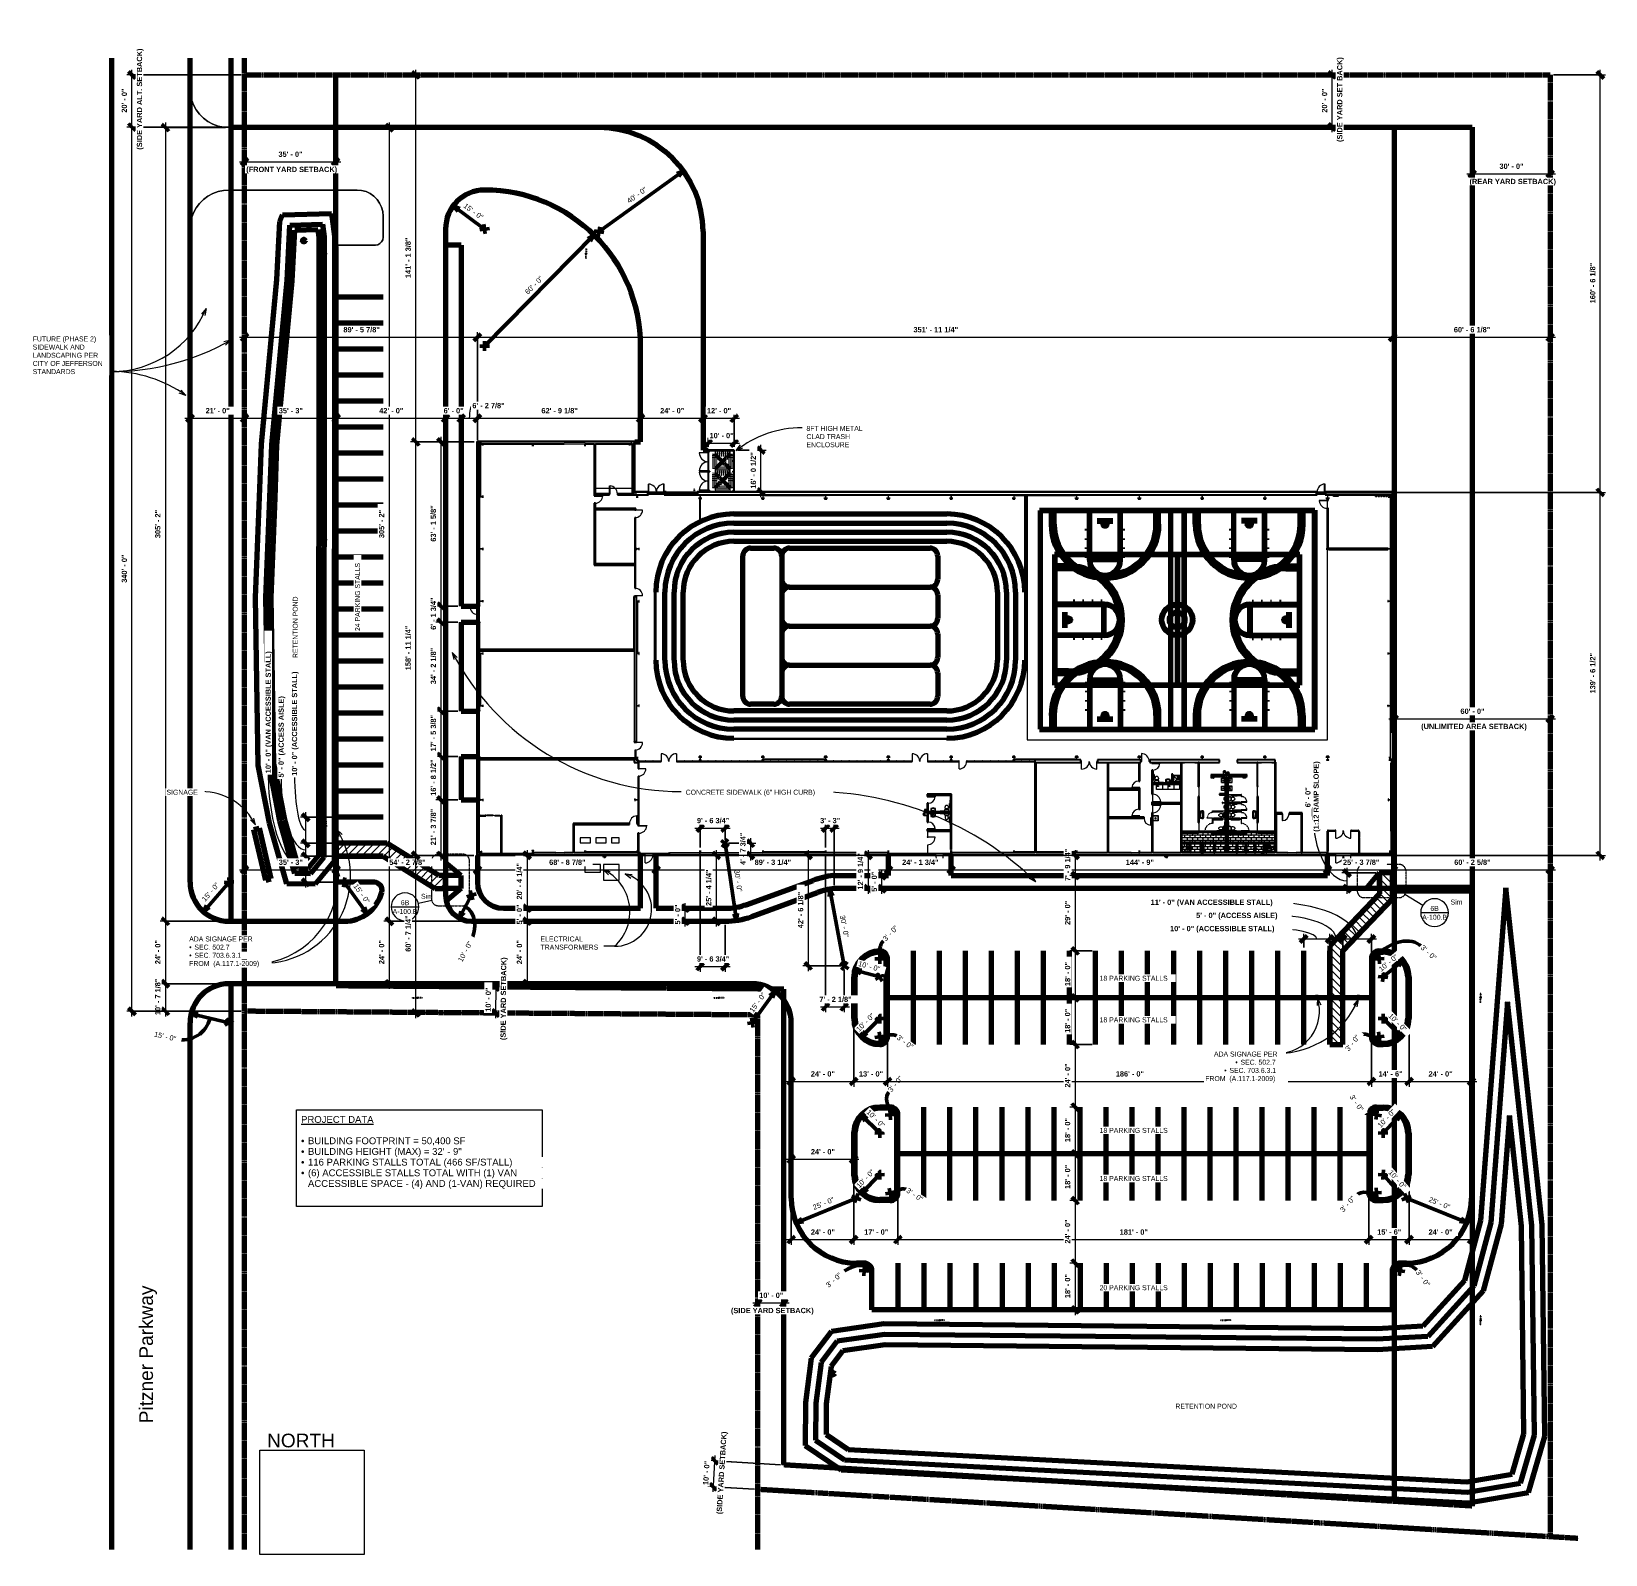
# Model space of a CAD drawing. Header units: inches. Extents: x 20001 to 27263, y -26025 to -18997.
import ezdxf

# ---------------------------------------------------------------- set-up
doc = ezdxf.new("R2010")
doc.units = ezdxf.units.IN
doc.header["$MEASUREMENT"] = 0
for name, pattern in [('Center 1_4_', [0.53125, 0.25, -0.09375, 0.09375, -0.09375]), ('Dash', [0.25, 0.125, -0.125]), ('Dash Dot 3_16_', [0.3125, 0.1875, -0.0625, 0, -0.0625]), ('Dash_2_', [0.25, 0.125, -0.125]), ('Hidden', [0.28125, 0.1875, -0.09375]), ('Hidden 1_8_', [0.1875, 0.125, -0.0625])]:
    doc.linetypes.add(name, pattern=pattern)
for name, color, linetype, lineweight in [('A-ANNO-DIMS', 211, 'Continuous', 9), ('A-ANNO-DIMS-256', 211, 'Continuous', 9), ('A-ANNO-SYMB', 150, 'Continuous', 9), ('A-DETL', 90, 'Continuous', 70), ('A-DETL-GENF', 92, 'Continuous', 13), ('A-DETL-HDLN', 90, 'Hidden 1_8_', 70), ('A-DOOR', 31, 'Continuous', 13), ('A-DOOR-GLAZ', 31, 'Continuous', 15), ('A-FLOR', 192, 'Continuous', 13), ('A-FLOR-HRAL', 11, 'Continuous', 13), ('A-FLOR-OTLN', 90, 'Continuous', 70), ('A-FLOR-PATT', 8, 'Continuous', 13), ('A-GENM', 13, 'Continuous', 13), ('A-GLAZ-CURT', 52, 'Continuous', 13), ('A-GLAZ-CWMG', 51, 'Continuous', 13), ('A-PROP-SBCK', 71, 'Hidden', 70), ('A-SITE-ROAD', 130, 'Continuous', 70), ('A-SITE-SWLK', 140, 'Continuous', 70), ('A-WALL', 113, 'Continuous', 13), ('A-WALL-PATT', 111, 'Continuous', 25), ('BMP', 80, 'Continuous', 70), ('C-TOPO', 7, 'Continuous', 13), ('Conc', 7, 'Continuous', 70), ('E-ELEC-EQPM', 71, 'Continuous', 13), ('E-LITE-EQPM', 33, 'Continuous', 13), ('E-LITE-EQPM-HDLN', 30, 'Dash', 9), ('E-POWR-CNTR', 130, 'Continuous', 9), ('E-POWR-RISE', 130, 'Continuous', 9), ('EOP-EX', 125, 'Continuous', 70), ('EOP-PR', 4, 'Continuous', 70), ('G-ANNO-REFR', 1, 'Continuous', 9), ('G-ANNO-TEXT', 231, 'Continuous', 9), ('I-WALL', 2, 'Continuous', 13), ('L-SITE-WALL', 31, 'Continuous', 13), ('P-SANR-FIXT', 6, 'Continuous', 13), ('PAINT', 190, 'Continuous', 70), ('PROP', 3, 'Center 1_4_', 70), ('Q-SPCQ', 91, 'Continuous', 13), ('Q-SPCQ-HDLN', 91, 'Dash', 9), ('S-BEAM', 12, 'Continuous', 13), ('S-COLS', 52, 'Continuous', 13)]:
    doc.layers.add(name, color=color, linetype=linetype, lineweight=lineweight)
doc.styles.add('Arial', font='arial.ttf', dxfattribs={"height": 62.946108})
doc.styles.add('Arial_1', font='arial.ttf', dxfattribs={"height": 31.473054})
doc.styles.add('Arial_2', font='arial.ttf', dxfattribs={"height": 23.60479})
doc.styles.add('Arial_B', font='arialbd.ttf', dxfattribs={"height": 24.354149})
doc.styles.add('Century Gothic', font='GOTHIC.TTF', dxfattribs={"height": 22.993789})
doc.dimstyles.new('Arrow_-_3_32__Arial', dxfattribs={"dimscale": 12, "dimtxt": 24, "dimasz": 2.666667, "dimexe": 2, "dimexo": 0, "dimgap": 1.333333, "dimtad": 1, "dimjust": 3, "dimdec": 3, "dimrnd": 0.125, "dimzin": 1, "dimdsep": 46, "dimlunit": 4, "dimtxsty": 'Arial_2', "dimblk1": 'OPEN30', "dimblk2": 'OPEN30', "dimsah": 1, "dimcen": 0.09, "dimazin": 0, "dimtfac": 1, "dimtdec": 4, "dimtix": 1, "dimtmove": 0, "dimatfit": 2, "dimfxl": 1, "dimtvp": 1, "dimtfill": 1, "dimfrac": 2, "dimtolj": 1, "dimtzin": 0, "dimlwd": 50, "dimlwe": 50, "dimarcsym": 2})
doc.dimstyles.new('Arrow_-_3_32__Arial_1', dxfattribs={"dimscale": 12, "dimtxt": 24, "dimasz": 2.666667, "dimexe": 2, "dimexo": 0, "dimgap": 1.333333, "dimtad": 1, "dimjust": 3, "dimdec": 3, "dimrnd": 0.125, "dimzin": 1, "dimdsep": 46, "dimlunit": 4, "dimtxsty": 'Arial_2', "dimblk1": 'OPEN30', "dimblk2": 'OPEN30', "dimsah": 1, "dimcen": 0.09, "dimazin": 0, "dimtfac": 1, "dimtdec": 4, "dimtix": 1, "dimtmove": 0, "dimatfit": 2, "dimfxl": 1, "dimtvp": 1, "dimtfill": 1, "dimfrac": 2, "dimtolj": 1, "dimtzin": 0, "dimlwd": 50, "dimlwe": 50, "dimarcsym": 2})
doc.dimstyles.new('OD_Dimension', dxfattribs={"dimscale": 12, "dimtxt": 24, "dimasz": 2.666667, "dimexe": 2, "dimexo": 1.333333, "dimgap": 1.333333, "dimtad": 1, "dimdec": 3, "dimrnd": 0.125, "dimzin": 1, "dimdsep": 46, "dimlunit": 4, "dimtxsty": 'Arial_B', "dimblk1": 'OBLIQUE', "dimblk2": 'OBLIQUE', "dimsah": 1, "dimcen": 0.09, "dimdle": 2, "dimazin": 0, "dimtfac": 1, "dimtdec": 4, "dimtix": 1, "dimtmove": 1, "dimatfit": 3, "dimfxl": 1, "dimtvp": 1, "dimtfill": 1, "dimfrac": 2, "dimtolj": 1, "dimtzin": 0, "dimlwd": 13, "dimlwe": 13, "dimarcsym": 2})
doc.dimstyles.new('OD_Dimension_1', dxfattribs={"dimscale": 12, "dimtxt": 24, "dimasz": 2.666667, "dimexe": 2, "dimexo": 1.333333, "dimgap": 1.333333, "dimtad": 1, "dimdec": 3, "dimrnd": 0.125, "dimzin": 1, "dimdsep": 46, "dimlunit": 4, "dimtxsty": 'Arial_B', "dimblk1": 'OBLIQUE', "dimblk2": 'OBLIQUE', "dimsah": 1, "dimcen": 0.09, "dimdle": 2, "dimazin": 0, "dimtfac": 1, "dimtdec": 4, "dimtix": 1, "dimtmove": 0, "dimatfit": 3, "dimfxl": 1, "dimtvp": 1, "dimtfill": 1, "dimfrac": 2, "dimtolj": 1, "dimtzin": 0, "dimlwd": 13, "dimlwe": 13, "dimarcsym": 2})
doc.dimstyles.new('OD_Dimension_2', dxfattribs={"dimscale": 12, "dimtxt": 24, "dimasz": 2.666667, "dimexe": 2, "dimexo": 1.333333, "dimgap": 1.333333, "dimtad": 1, "dimdec": 3, "dimrnd": 0.125, "dimzin": 1, "dimdsep": 46, "dimlunit": 4, "dimtxsty": 'Arial_B', "dimblk1": 'OBLIQUE', "dimblk2": 'OBLIQUE', "dimsah": 1, "dimcen": 0.09, "dimdle": 2, "dimazin": 0, "dimtfac": 1, "dimtdec": 4, "dimtix": 1, "dimtmove": 0, "dimatfit": 3, "dimfxl": 1, "dimtvp": 1, "dimtfill": 1, "dimfrac": 2, "dimtolj": 1, "dimtzin": 0, "dimlwd": 13, "dimlwe": 13, "dimarcsym": 2})
picture_1 = doc.add_image_def('image1.jpg', size_in_pixel=(300, 300))
pattern_1 = [(0, (0, 0), (81.92, 20.48), [3.379, -58.061, 3.379, -58.061, -327.68]), (0, (0, 0), (81.92, 20.48), [-122.88, 3.379, -119.501, 3.379, -58.061, -143.36]), (0, (0, 0), (81.92, 20.48), [-307.2, 3.379, -37.581, 3.379, -99.021]), (120, (30.72, 10.24), (-58.6962, 60.704801), [3.379, -58.061, 3.379, -58.061, -327.68]), (120, (30.72, 10.24), (-58.6962, 60.704801), [-122.88, 3.379, -119.501, 3.379, -58.061, -143.36]), (120, (30.72, 10.24), (-58.6962, 60.704801), [-307.2, 3.379, -37.581, 3.379, -99.021]), (240, (40.96, 51.2), (-23.2238, -81.184801), [3.379, -58.061, 3.379, -58.061, -327.68]), (240, (40.96, 51.2), (-23.2238, -81.184801), [-122.88, 3.379, -119.501, 3.379, -58.061, -143.36]), (240, (40.96, 51.2), (-23.2238, -81.184801), [-307.2, 3.379, -37.581, 3.379, -99.021])]
pattern_2 = [(296.565, (38.4, 23.04), (0.00014, 153.59998), [17.173, -326.287]), (33.69, (46.08, 7.68), (0.0002, 153.6001), [27.691, -526.122]), (33.69, (199.68, 7.68), (0.0002, 153.6001), [27.691, -526.122]), (33.69, (353.28, 7.68), (0.0002, 153.6001), [27.691, -526.122]), (116.565, (69.12, 23.04), (0.00014, 153.59998), [17.173, -326.287]), (213.69, (61.44, 38.4), (0.0002, 153.6001), [27.691, -526.122]), (213.69, (215.04, 38.4), (0.0002, 153.6001), [27.691, -526.122]), (213.69, (368.64, 38.4), (0.0002, 153.6001), [27.691, -526.122]), (26.565, (99.84, 23.04), (0.00014, 153.6), [34.346, -309.114]), (26.565, (253.44, 23.04), (0.00014, 153.6), [34.346, -309.114]), (270, (130.56, 38.4), (153.6, 9e-15), [15.36, -138.24]), (225, (130.56, 23.04), (-1e-14, 153.60056), [21.722, -195.501]), (135, (115.2, 7.68), (1e-14, 153.60056), [21.722, -195.501]), (288.435, (69.12, 69.12), (0.00018, 153.600364), [24.286, -461.44]), (18.435, (76.8, 46.08), (0.0002, 153.60036), [24.286, -461.44]), (18.435, (230.4, 46.08), (0.0002, 153.60036), [24.286, -461.44]), (18.435, (384, 46.08), (0.0002, 153.60036), [24.286, -461.44]), (135, (99.84, 53.76), (1e-14, 153.60056), [21.722, -195.501]), (180, (84.48, 69.12), (-2e-14, -153.6), [15.36, -138.24]), (251.565, (30.72, 107.52), (-0.00018, 153.600364), [24.286, -461.44]), (315, (23.04, 84.48), (-1e-14, 153.60056), [21.722, -195.501]), (71.565, (38.4, 69.12), (-0.00018, 153.600364), [24.286, -461.44]), (135, (46.08, 92.16), (1e-14, 153.60056), [21.722, -195.501]), (225, (92.16, 107.52), (-1e-14, 153.60056), [21.722, -195.501]), (123.69, (76.8, 92.16), (0.00018, 153.6001), [27.691, -526.122]), (123.69, (230.4, 92.16), (0.00018, 153.6001), [27.691, -526.122]), (26.565, (61.44, 115.2), (0.00014, 153.6), [17.173, -326.287]), (26.565, (215.04, 115.2), (0.00014, 153.6), [17.173, -326.287]), (315, (76.8, 122.88), (-1e-14, 153.60056), [21.722, -195.501]), (213.69, (145.92, 145.92), (0.0002, 153.6001), [27.691, -526.122]), (213.69, (299.52, 145.92), (0.0002, 153.6001), [27.691, -526.122]), (213.69, (453.12, 145.92), (0.0002, 153.6001), [27.691, -526.122]), (296.565, (122.88, 130.56), (0.00014, 153.59998), [17.173, -326.287]), (45, (130.56, 115.2), (1e-14, 153.60056), [21.722, -195.501]), (90, (145.92, 130.56), (-153.6, 9e-15), [15.36, -138.24]), (213.69, (76.8, 153.6), (0.0002, 153.6001), [27.691, -526.122]), (213.69, (230.4, 153.6), (0.0002, 153.6001), [27.691, -526.122]), (213.69, (384, 153.6), (0.0002, 153.6001), [27.691, -526.122]), (315, (53.76, 138.24), (-1e-14, 153.60056), [10.861, -206.362]), (26.565, (61.44, 130.56), (0.00014, 153.6), [17.173, -326.287]), (26.565, (215.04, 130.56), (0.00014, 153.6), [17.173, -326.287]), (90, (76.8, 138.24), (-153.6, 9e-15), [15.36, -138.24]), (333.435, (15.36, 145.92), (-0.00014, 153.6), [17.173, -326.287]), (333.435, (168.96, 145.92), (-0.00014, 153.6), [17.173, -326.287]), (243.435, (30.72, 138.24), (-0.00014, 153.59998), [17.173, -326.287]), (161.565, (23.04, 122.88), (-0.0002, 153.60036), [24.286, -461.44]), (161.565, (176.64, 122.88), (-0.0002, 153.60036), [24.286, -461.44]), (161.565, (330.24, 122.88), (-0.0002, 153.60036), [24.286, -461.44]), (45, (0, 130.56), (1e-14, 153.60056), [21.722, -195.501]), (26.565, (7.68, 0), (0.00014, 153.6), [17.173, -326.287]), (26.565, (161.28, 0), (0.00014, 153.6), [17.173, -326.287]), (116.565, (23.04, 7.68), (0.00014, 153.59998), [17.173, -326.287]), (206.565, (15.36, 23.04), (0.00014, 153.6), [17.173, -326.287]), (206.565, (168.96, 23.04), (0.00014, 153.6), [17.173, -326.287]), (296.565, (0, 15.36), (0.00014, 153.59998), [17.173, -326.287]), (14.036, (115.2, 69.12), (0.00017, 153.6), [31.665, -601.644]), (14.036, (268.8, 69.12), (0.0002, 153.6), [31.665, -601.644]), (14.036, (422.4, 69.12), (0.0002, 153.6), [31.665, -601.644]), (14.036, (576, 69.12), (0.0002, 153.6), [31.665, -601.644]), (135, (145.92, 76.8), (1e-14, 153.60056), [21.722, -195.501]), (198.435, (130.56, 92.16), (0.0002, 153.60036), [24.286, -461.44]), (198.435, (284.16, 92.16), (0.0002, 153.60036), [24.286, -461.44]), (198.435, (437.76, 92.16), (0.0002, 153.60036), [24.286, -461.44]), (296.565, (107.52, 84.48), (0.00014, 153.59998), [17.173, -326.287]), (333.435, (7.68, 46.08), (-0.00014, 153.6), [17.173, -326.287]), (333.435, (161.28, 46.08), (-0.00014, 153.6), [17.173, -326.287]), (45, (23.04, 38.4), (1e-14, 153.60056), [10.861, -206.362]), (116.565, (30.72, 46.08), (0.00014, 153.59998), [17.173, -326.287]), (225, (23.04, 61.44), (-1e-14, 153.60056), [21.722, -195.501])]
pattern_3 = [(45, (0, 0), (-25.342707, 25.342707), []), (45, (0, 38.4), (-25.342707, 25.342707), [])]
pattern_4 = [(161.57, (1.28, 1.28), (-10.24040374, -0.00056827), [0, -72.858, 8.09, 0]), (18.43, (-1.28, 1.28), (-10.24040374, 0.00056827), [0, -72.858, 8.09, 0]), (108.43, (1.28, 1.28), (5.1184649, -25.6019259), [24.282, -56.666]), (71.57, (-1.28, 1.28), (5.1184649, 25.6019259), [24.282, -56.666])]
pattern_5 = [(0, (0, 0), (40.96, 10.24), [3.379, -27.341, 3.379, -27.341, -163.84]), (0, (0, 0), (40.96, 10.24), [-61.44, 3.379, -58.061, 3.379, -27.341, -71.68]), (0, (0, 0), (40.96, 10.24), [-153.6, 3.379, -17.101, 3.379, -47.821]), (120, (15.36, 5.12), (-29.3481, 30.3524005), [3.379, -27.341, 3.379, -27.341, -163.84]), (120, (15.36, 5.12), (-29.3481, 30.3524005), [-61.44, 3.379, -58.061, 3.379, -27.341, -71.68]), (120, (15.36, 5.12), (-29.3481, 30.3524005), [-153.6, 3.379, -17.101, 3.379, -47.821]), (240, (20.48, 25.6), (-11.6119, -40.5924005), [3.379, -27.341, 3.379, -27.341, -163.84]), (240, (20.48, 25.6), (-11.6119, -40.5924005), [-61.44, 3.379, -58.061, 3.379, -27.341, -71.68]), (240, (20.48, 25.6), (-11.6119, -40.5924005), [-153.6, 3.379, -17.101, 3.379, -47.821])]
pattern_6 = [(0, (0, 0), (0, 32), []), (90, (0, 0), (-32, 2e-15), [])]
pattern_7 = [(225, (25691.39, -22360.053), (25.342707, -25.342707), []), (225, (25691.39, -22398.453), (25.342707, -25.342707), [])]
pattern_8 = [(225, (25401.89, -22360.053), (25.342707, -25.342707), []), (225, (25401.89, -22398.453), (25.342707, -25.342707), [])]
pattern_9 = [(225, (24822.89, -22360.053), (25.342707, -25.342707), []), (225, (24822.89, -22398.453), (25.342707, -25.342707), [])]
pattern_10 = [(225, (24533.39, -22360.053), (25.342707, -25.342707), []), (225, (24533.39, -22398.453), (25.342707, -25.342707), [])]
pattern_11 = [(225, (24243.89, -22360.053), (25.342707, -25.342707), []), (225, (24243.89, -22398.453), (25.342707, -25.342707), [])]
pattern_12 = [(225, (23664.89, -22360.053), (25.342707, -25.342707), []), (225, (23664.89, -22398.453), (25.342707, -25.342707), [])]
pattern_13 = [(225, (23375.39, -22360.053), (25.342707, -25.342707), []), (225, (23375.39, -22398.453), (25.342707, -25.342707), [])]

msp = doc.modelspace()

# ---------------------------------------------------------------- texts
at = {"layer": 'A-ANNO-SYMB', "char_height": 22.99379, "line_spacing_factor": 0.984117, "style": 'Century Gothic'}
for s, insert, width, attachment_point in [('Sim', (26548.0433, -23002.8375), 61.632, 1), ('A-100.B', (26474.5137, -23072.8057), 135.648, 2), ('6B', (26474.5137, -23032.2931), 42.624, 2)]:
    msp.add_mtext(s, dxfattribs=dict(at, insert=insert, width=width, attachment_point=attachment_point))
at = {"layer": 'G-ANNO-TEXT', "color": 137, "insert": (21206.2265, -21888.3141), "char_height": 22.993789, "width": 314.496, "attachment_point": 1, "rotation": 90, "line_spacing_factor": 0.984117, "style": 'Century Gothic', "bg_fill": 3, "box_fill_scale": 1.25, "bg_fill_color": 0, "bg_fill_transparency": 0}
msp.add_mtext('RETENTION POND', dxfattribs=at)
at = {"layer": 'G-ANNO-TEXT', "color": 7, "insert": (20498.3803, -25419.0435), "char_height": 62.946108, "width": 751.104, "attachment_point": 1, "rotation": 90, "line_spacing_factor": 0.938532, "style": 'Arial'}
msp.add_mtext('Pitzner Parkway\\P', dxfattribs=at)
at = {"layer": 'G-ANNO-TEXT', "color": 137, "insert": (25278.282, -25328.9636), "char_height": 22.993789, "width": 314.496, "attachment_point": 1, "line_spacing_factor": 0.984117, "style": 'Century Gothic', "bg_fill": 3, "box_fill_scale": 1.25, "bg_fill_color": 0, "bg_fill_transparency": 0}
msp.add_mtext('RETENTION POND', dxfattribs=at)
at = {"layer": 'G-ANNO-TEXT', "color": 7, "insert": (21087.7727, -25467.3161), "char_height": 62.94611, "width": 370.944, "attachment_point": 1, "line_spacing_factor": 0.938532, "style": 'Arial'}
msp.add_mtext('NORTH', dxfattribs=at)

# ---------------------------------------------------------------- blocks, each defined once
blk = doc.blocks.new('Toilet-Domestic-3D - Toilet-Domestic-3D-3240-Site Plan - Phase 1')
at = {"layer": 'P-SANR-FIXT', "color": 7}
for p, q in [((-10, 18), (-10, 19.5)), ((-10, 11.7), (-10, 16.5)), ((-7.4, 1), (-7.5, 0)), ((-7.5, 0), (-7.3, -2)), ((-7.2, 2), (-7.4, 1)), ((-7, 3), (-7.2, 2)), ((-6.4, 4), (-7, 3)), ((-5.2, 5), (-6.4, 4)), ((6.2, 8), (-6.3, 8)), ((-4.9, 8), (-5.2, 5)), ((-3.8, 5.5), (-5.2, 5)), ((-1, 6), (-3.8, 5.5)), ((1, 6), (-1, 6)), ((3.8, 5.5), (1, 6)), ((5.2, 5), (3.8, 5.5)), ((4.9, 8), (5.2, 5)), ((6.4, 4), (5.2, 5)), ((7, 3), (6.4, 4)), ((7.2, 2), (7, 3)), ((7.4, 1), (7.2, 2)), ((7.3, -2), (7.5, 0)), ((7.5, 0), (7.4, 1)), ((10, 19.5), (10, 18)), ((10, 16.5), (10, 11.7)), ((-7.3, -2), (-6.8, -4)), ((-6.8, -4), (-6.1, -6)), ((-6.1, -6), (-5.1, -8)), ((-5.1, -8), (-3.7, -10)), ((-3.7, -10), (-2.7, -11)), ((-2.7, -11), (-1.9, -11.5)), ((-1.9, -11.5), (-0.5, -12)), ((-0.5, -12), (0.5, -12)), ((0.5, -12), (1.9, -11.5)), ((1.9, -11.5), (2.7, -11)), ((2.7, -11), (3.7, -10)), ((3.7, -10), (5.1, -8)), ((5.1, -8), (6.1, -6)), ((6.1, -6), (6.8, -4)), ((6.8, -4), (7.3, -2))]:
    blk.add_line(p, q, dxfattribs=at)
for centre, start, end in [((-6.3, 11.7), 180, 270), ((6.2, 11.7), 270, 360)]:
    blk.add_arc(centre, 3.73, start, end, dxfattribs=at)
blk = doc.blocks.new('Sink-Bathroom-Kohler-Pinoir-2035-8 - Vitreous_China-0-White-3242-Site Plan - Phase 1')
at = {"layer": 'P-SANR-FIXT', "color": 250, "lineweight": 9}
for p, q in [((24149.9, -22603), (24149.9, -22603.5)), ((24150.2, -22603.5), (24150.2, -22603)), ((24150.6, -22603), (24150.6, -22603.5)), ((24150.6, -22603.3), (24152, -22603.3)), ((24152, -22603.5), (24150.6, -22603.5)), ((24170, -22603.3), (24171.5, -22603.3)), ((24171.5, -22603.5), (24170, -22603.5)), ((24171.5, -22603.5), (24171.5, -22603)), ((24171.9, -22603), (24171.9, -22603.5)), ((24172.2, -22603.5), (24172.2, -22603))]:
    blk.add_line(p, q, dxfattribs=at)
for centre, radius, start, end in [((24256.3, -22610.5), 106.6, 176.2165, 183.78169), ((24151.5, -22617.6), 1.54, 179.96548, 246.03955), ((24256.3, -22610.5), 106.3, 176.21195, 183.78649), ((24151.5, -22617.6), 1.29, 179.60353, 246.01235), ((24256.3, -22610.5), 105.9, 176.20455, 183.79545), ((24151.5, -22617.6), 0.875, 178.70728, 245.94466), ((24161, -22595.7), 25.4, 246.32584, 293.66977), ((24161, -22595.7), 25.2, 246.32735, 293.66977), ((24161, -22595.7), 24.7, 246.33023, 293.66977), ((24156.5, -22613), 4.9, 129.36336, 236.44856), ((24156.5, -22613), 4.26, 129.57747, 236.64415), ((24161, -22619.6), 12.8, 91.13656, 126.42748), ((24161, -22619.6), 12.2, 91.19573, 126.34924), ((24161, -22607.3), 12.2, 233.76827, 306.23173), ((24161, -22607.3), 11.6, 233.69309, 306.30691), ((24157.1, -22605.3), 0.692, 0, 180), ((24157.1, -22605.3), 0.692, 180, 0), ((24161, -22609.4), 0.934, 106.05462, 180), ((24161, -22609.4), 0.934, 180, 253.94538), ((24161, -22619.6), 12.8, 53.57252, 88.86344), ((24161, -22619.6), 12.2, 53.65076, 88.80427), ((24161, -22609.4), 0.934, 0, 73.94538), ((24161, -22609.4), 0.934, 286.05462, 0), ((24165, -22605.3), 0.69, 15.73119, 180), ((24165, -22605.3), 0.69, 180, 343.1225), ((24165.6, -22613), 4.26, 303.35585, 50.42253), ((24165.6, -22613), 4.9, 303.55144, 50.63664), ((24170.6, -22617.6), 0.862, 293.66977, 1.92173), ((24170.6, -22617.6), 1.28, 293.66977, 0.90352), ((24170.6, -22617.6), 1.53, 293.66977, 0.49426), ((24065.8, -22610.5), 105.9, 356.20455, 3.79545), ((24065.8, -22610.5), 106.3, 356.21461, 3.78805), ((24065.8, -22610.5), 106.6, 356.21998, 3.7835)]:
    blk.add_arc(centre, radius, start, end, dxfattribs=at)
blk = doc.blocks.new('Drinking_Fountain-Haws_Corporation-Wall_Mounted_1119 - 1119-355849-Site Plan - Phase 1')
at = {"layer": 'P-SANR-FIXT', "color": 250, "lineweight": 9}
for p, q in [((43.1, 4.7), (11.1, 4.7)), ((11.1, 4.7), (11.1, 4.3)), ((13.1, 19.5), (13.1, 4.7)), ((25.1, 4.7), (25.1, 19.5)), ((29.1, 13.7), (29.1, 4.7)), ((41.1, 4.7), (41.1, 13.7)), ((43.1, 4.3), (43.1, 4.7))]:
    blk.add_line(p, q, dxfattribs=at)
for centre, radius in [((19.1, 16.7), 1.13), ((22.9, 20.5), 0.625), ((35.1, 10.9), 1.13), ((38.9, 14.8), 0.625)]:
    blk.add_circle(centre, radius, dxfattribs=at)
for centre, radius, start, end in [((16.1, 19.5), 3, 97.57756, 180), ((19.1, -3.1), 25.8, 82.42244, 97.57756), ((22.1, 19.5), 3, 360, 82.42244), ((32.1, 13.7), 3, 97.57756, 180), ((35.1, -8.8), 25.7, 82.42244, 97.57756), ((38.1, 13.7), 3, 360, 82.42244)]:
    blk.add_arc(centre, radius, start, end, dxfattribs=at)
for centre, ratio in [((19.1, 17.8), 0.786373), ((35.1, 12.1), 0.786365)]:
    blk.add_ellipse(centre, major_axis=(-5.25, 0), ratio=ratio, dxfattribs=at)
blk = doc.blocks.new('Toilet-Domestic-3D - Toilet-Domestic-3D-V36-Site Plan - Phase 1')
at = {"layer": 'P-SANR-FIXT', "color": 7}
for p, q in [((-10, 19.5), (10, 19.5)), ((-10, 18.1), (-10, 19.5)), ((-10, 11.7), (-10, 16.6)), ((-7.4, 1), (-7.5, 0)), ((-7.5, 0), (-7.3, -2)), ((-7.2, 2), (-7.4, 1)), ((-7, 3), (-7.2, 2)), ((-6.4, 4), (-7, 3)), ((-5.2, 5), (-6.4, 4)), ((6.2, 8), (-6.3, 8)), ((-4.9, 8), (-5.2, 5)), ((-3.8, 5.5), (-5.2, 5)), ((-1, 6), (-3.8, 5.5)), ((1, 6), (-1, 6)), ((3.8, 5.5), (1, 6)), ((5.2, 5), (3.8, 5.5)), ((4.9, 8), (5.2, 5)), ((6.4, 4), (5.2, 5)), ((7, 3), (6.4, 4)), ((7.2, 2), (7, 3)), ((7.4, 1), (7.2, 2)), ((7.3, -2), (7.5, 0)), ((7.5, 0), (7.4, 1)), ((10, 19.5), (10, 18.1)), ((10, 16.6), (10, 11.7)), ((-7.3, -2), (-6.8, -4)), ((-6.8, -4), (-6.1, -6)), ((-6.1, -6), (-5.1, -8)), ((-5.1, -8), (-3.7, -10)), ((-3.7, -10), (-2.7, -11)), ((-2.7, -11), (-1.9, -11.5)), ((-1.9, -11.5), (-0.5, -12)), ((-0.5, -12), (0.5, -12)), ((0.5, -12), (1.9, -11.5)), ((1.9, -11.5), (2.7, -11)), ((2.7, -11), (3.7, -10)), ((3.7, -10), (5.1, -8)), ((5.1, -8), (6.1, -6)), ((6.1, -6), (6.8, -4)), ((6.8, -4), (7.3, -2))]:
    blk.add_line(p, q, dxfattribs=at)
for centre, start, end in [((-6.3, 11.7), 180, 270), ((6.2, 11.7), 270, 360)]:
    blk.add_arc(centre, 3.73, start, end, dxfattribs=at)
blk = doc.blocks.new('Toilet-Domestic-3D - Toilet-Domestic-3D-V37-Site Plan - Phase 1')
at = {"layer": 'P-SANR-FIXT', "color": 7}
for p, q in [((-10, 19.5), (10, 19.5)), ((-10, 18.1), (-10, 19.5)), ((-10, 11.7), (-10, 16.6)), ((-7.4, 1), (-7.5, 0)), ((-7.5, 0), (-7.3, -2)), ((-7.2, 2), (-7.4, 1)), ((-7, 3), (-7.2, 2)), ((-6.4, 4), (-7, 3)), ((-5.2, 5), (-6.4, 4)), ((6.2, 8), (-6.3, 8)), ((-4.9, 8), (-5.2, 5)), ((-3.8, 5.5), (-5.2, 5)), ((-1, 6), (-3.8, 5.5)), ((1, 6), (-1, 6)), ((3.8, 5.5), (1, 6)), ((5.2, 5), (3.8, 5.5)), ((4.9, 8), (5.2, 5)), ((6.4, 4), (5.2, 5)), ((7, 3), (6.4, 4)), ((7.2, 2), (7, 3)), ((7.4, 1), (7.2, 2)), ((7.3, -2), (7.5, 0)), ((7.5, 0), (7.4, 1)), ((10, 19.5), (10, 18.1)), ((10, 16.6), (10, 11.7)), ((-7.3, -2), (-6.8, -4)), ((-6.8, -4), (-6.1, -6)), ((-6.1, -6), (-5.1, -8)), ((-5.1, -8), (-3.7, -10)), ((-3.7, -10), (-2.7, -11)), ((-2.7, -11), (-1.9, -11.5)), ((-1.9, -11.5), (-0.5, -12)), ((-0.5, -12), (0.5, -12)), ((0.5, -12), (1.9, -11.5)), ((1.9, -11.5), (2.7, -11)), ((2.7, -11), (3.7, -10)), ((3.7, -10), (5.1, -8)), ((5.1, -8), (6.1, -6)), ((6.1, -6), (6.8, -4)), ((6.8, -4), (7.3, -2))]:
    blk.add_line(p, q, dxfattribs=at)
for centre, start, end in [((-6.3, 11.7), 180, 270), ((6.2, 11.7), 270, 360)]:
    blk.add_arc(centre, 3.73, start, end, dxfattribs=at)
blk = doc.blocks.new('Toilet-Domestic-3D - Toilet-Domestic-3D-V38-Site Plan - Phase 1')
at = {"layer": 'P-SANR-FIXT', "color": 7}
for p, q in [((-10, 19.5), (10, 19.5)), ((-10, 18), (-10, 19.5)), ((-10, 11.7), (-10, 16.5)), ((-7.4, 1), (-7.5, 0)), ((-7.5, 0), (-7.3, -2)), ((-7.2, 2), (-7.4, 1)), ((-7, 3), (-7.2, 2)), ((-6.4, 4), (-7, 3)), ((-5.2, 5), (-6.4, 4)), ((6.2, 8), (-6.3, 8)), ((-4.9, 8), (-5.2, 5)), ((-3.8, 5.5), (-5.2, 5)), ((-1, 6), (-3.8, 5.5)), ((1, 6), (-1, 6)), ((3.8, 5.5), (1, 6)), ((5.2, 5), (3.8, 5.5)), ((4.9, 8), (5.2, 5)), ((6.4, 4), (5.2, 5)), ((7, 3), (6.4, 4)), ((7.2, 2), (7, 3)), ((7.4, 1), (7.2, 2)), ((7.3, -2), (7.5, 0)), ((7.5, 0), (7.4, 1)), ((10, 19.5), (10, 18)), ((10, 16.5), (10, 11.7)), ((-7.3, -2), (-6.8, -4)), ((-6.8, -4), (-6.1, -6)), ((-6.1, -6), (-5.1, -8)), ((-5.1, -8), (-3.7, -10)), ((-3.7, -10), (-2.7, -11)), ((-2.7, -11), (-1.9, -11.5)), ((-1.9, -11.5), (-0.5, -12)), ((-0.5, -12), (0.5, -12)), ((0.5, -12), (1.9, -11.5)), ((1.9, -11.5), (2.7, -11)), ((2.7, -11), (3.7, -10)), ((3.7, -10), (5.1, -8)), ((5.1, -8), (6.1, -6)), ((6.1, -6), (6.8, -4)), ((6.8, -4), (7.3, -2))]:
    blk.add_line(p, q, dxfattribs=at)
for centre, start, end in [((-6.3, 11.7), 180, 270), ((6.2, 11.7), 270, 360)]:
    blk.add_arc(centre, 3.73, start, end, dxfattribs=at)
blk = doc.blocks.new('Toilet-Domestic-3D - Toilet-Domestic-3D-11065-Site Plan - Phase 1')
at = {"layer": 'P-SANR-FIXT', "color": 7}
for p, q in [((-7.5, 0), (-7.3, 2)), ((-7.3, 2), (-6.8, 4)), ((-6.8, 4), (-6.1, 6)), ((-6.1, 6), (-5.1, 8)), ((-5.1, 8), (-3.7, 10)), ((-3.7, 10), (-2.7, 11)), ((-2.7, 11), (-1.9, 11.5)), ((-1.9, 11.5), (-0.5, 12)), ((-0.5, 12), (0.5, 12)), ((0.5, 12), (1.9, 11.5)), ((1.9, 11.5), (2.7, 11)), ((2.7, 11), (3.7, 10)), ((3.7, 10), (5.1, 8)), ((5.1, 8), (6.1, 6)), ((6.1, 6), (6.8, 4)), ((6.8, 4), (7.3, 2)), ((7.3, 2), (7.5, 0)), ((-10, -11.7), (-10, -15.6)), ((-10, -17.1), (-10, -18.6)), ((-7.4, -1), (-7.5, 0)), ((-7.2, -2), (-7.4, -1)), ((-7, -3), (-7.2, -2)), ((-6.4, -4), (-7, -3)), ((-5.2, -5), (-6.4, -4)), ((6.2, -8), (-6.3, -8)), ((-3.8, -5.5), (-5.2, -5)), ((-4.9, -8), (-5.2, -5)), ((-1, -6), (-3.8, -5.5)), ((1, -6), (-1, -6)), ((3.8, -5.5), (1, -6)), ((5.2, -5), (3.8, -5.5)), ((4.9, -8), (5.2, -5)), ((6.4, -4), (5.2, -5)), ((7, -3), (6.4, -4)), ((7.2, -2), (7, -3)), ((7.4, -1), (7.2, -2)), ((7.5, 0), (7.4, -1)), ((10, -15.6), (10, -11.7)), ((10, -18.6), (10, -17.1))]:
    blk.add_line(p, q, dxfattribs=at)
for centre, start, end in [((-6.3, -11.7), 90, 180), ((6.2, -11.7), 0, 90)]:
    blk.add_arc(centre, 3.73, start, end, dxfattribs=at)
blk = doc.blocks.new('Toilet-Domestic-3D - Toilet-Domestic-3D-V39-Site Plan - Phase 1')
at = {"layer": 'P-SANR-FIXT', "color": 7}
for p, q in [((-7.5, 0), (-7.3, 2)), ((-7.3, 2), (-6.8, 4)), ((-6.8, 4), (-6.1, 6)), ((-6.1, 6), (-5.1, 8)), ((-5.1, 8), (-3.7, 10)), ((-3.7, 10), (-2.7, 11)), ((-2.7, 11), (-1.9, 11.5)), ((-1.9, 11.5), (-0.5, 12)), ((-0.5, 12), (0.5, 12)), ((0.5, 12), (1.9, 11.5)), ((1.9, 11.5), (2.7, 11)), ((2.7, 11), (3.7, 10)), ((3.7, 10), (5.1, 8)), ((5.1, 8), (6.1, 6)), ((6.1, 6), (6.8, 4)), ((6.8, 4), (7.3, 2)), ((7.3, 2), (7.5, 0)), ((-10, -11.7), (-10, -15.6)), ((-10, -17.1), (-10, -18.6)), ((-7.4, -1), (-7.5, 0)), ((-7.2, -2), (-7.4, -1)), ((-7, -3), (-7.2, -2)), ((-6.4, -4), (-7, -3)), ((-5.2, -5), (-6.4, -4)), ((6.2, -8), (-6.3, -8)), ((-3.8, -5.5), (-5.2, -5)), ((-4.9, -8), (-5.2, -5)), ((-1, -6), (-3.8, -5.5)), ((1, -6), (-1, -6)), ((3.8, -5.5), (1, -6)), ((5.2, -5), (3.8, -5.5)), ((4.9, -8), (5.2, -5)), ((6.4, -4), (5.2, -5)), ((7, -3), (6.4, -4)), ((7.2, -2), (7, -3)), ((7.4, -1), (7.2, -2)), ((7.5, 0), (7.4, -1)), ((10, -15.6), (10, -11.7)), ((10, -18.6), (10, -17.1))]:
    blk.add_line(p, q, dxfattribs=at)
for centre, start, end in [((-6.3, -11.7), 90, 180), ((6.2, -11.7), 0, 90)]:
    blk.add_arc(centre, 3.73, start, end, dxfattribs=at)
blk = doc.blocks.new('Urinal-Wall-3D - Urinal-Wall-3D-23375-Site Plan - Phase 1')
at = {"layer": 'P-SANR-FIXT', "color": 7}
for p, q in [((-11.3, 2.1), (-11.3, 6.1)), ((-11.3, 6.1), (-10.3, 6.1)), ((-10.3, 2.1), (-11.3, 2.1)), ((-10.3, 6.1), (-10.3, 2.1)), ((1.7, 3.9), (-10.3, 3.9)), ((-10.3, 3.9), (-10.3, 2.1)), ((-10.3, 2.1), (1.7, 2.1)), ((2.7, 6.1), (1.7, 6.1)), ((1.7, 6.1), (1.7, 2.1)), ((1.7, 2.1), (1.7, 3.9)), ((1.7, 2.1), (2.7, 2.1)), ((2.7, 2.1), (2.7, 6.1))]:
    blk.add_line(p, q, dxfattribs=at)
blk.add_arc((-4.3, 2.5), 7, 31.00272, 148.99728, dxfattribs=at)
blk = doc.blocks.new('Toilet-Domestic-3D - Toilet-Domestic-3D-V40-Site Plan - Phase 1')
at = {"layer": 'P-SANR-FIXT', "color": 7}
for p, q in [((-7.5, 0), (-7.3, 2)), ((-7.3, 2), (-6.8, 4)), ((-6.8, 4), (-6.1, 6)), ((-6.1, 6), (-5.1, 8)), ((-5.1, 8), (-3.7, 10)), ((-3.7, 10), (-2.7, 11)), ((-2.7, 11), (-1.9, 11.5)), ((-1.9, 11.5), (-0.5, 12)), ((-0.5, 12), (0.5, 12)), ((0.5, 12), (1.9, 11.5)), ((1.9, 11.5), (2.7, 11)), ((2.7, 11), (3.7, 10)), ((3.7, 10), (5.1, 8)), ((5.1, 8), (6.1, 6)), ((6.1, 6), (6.8, 4)), ((6.8, 4), (7.3, 2)), ((7.3, 2), (7.5, 0)), ((-10, -11.7), (-10, -16.5)), ((-10, -18), (-10, -19.5)), ((-7.4, -1), (-7.5, 0)), ((-7.2, -2), (-7.4, -1)), ((-7, -3), (-7.2, -2)), ((-6.4, -4), (-7, -3)), ((-5.2, -5), (-6.4, -4)), ((6.2, -8), (-6.3, -8)), ((-3.8, -5.5), (-5.2, -5)), ((-4.9, -8), (-5.2, -5)), ((-1, -6), (-3.8, -5.5)), ((1, -6), (-1, -6)), ((3.8, -5.5), (1, -6)), ((5.2, -5), (3.8, -5.5)), ((4.9, -8), (5.2, -5)), ((6.4, -4), (5.2, -5)), ((7, -3), (6.4, -4)), ((7.2, -2), (7, -3)), ((7.4, -1), (7.2, -2)), ((7.5, 0), (7.4, -1)), ((10, -16.5), (10, -11.7)), ((10, -19.5), (10, -18))]:
    blk.add_line(p, q, dxfattribs=at)
for centre, start, end in [((-6.3, -11.7), 90, 180), ((6.2, -11.7), 0, 90)]:
    blk.add_arc(centre, 3.73, start, end, dxfattribs=at)
blk = doc.blocks.new('Sink-Bathroom-Kohler-Pinoir-2035-8 - Vitreous_China-0-White-11071-Site Plan - Phase 1')
at = {"layer": 'P-SANR-FIXT', "color": 250, "lineweight": 9}
for p, q in [((24149.9, -22598.2), (24149.9, -22597.7)), ((24150.2, -22597.7), (24150.2, -22598.2)), ((24150.6, -22598.2), (24150.6, -22597.7)), ((24152, -22597.7), (24150.6, -22597.7)), ((24150.6, -22597.9), (24152, -22597.9)), ((24171.5, -22597.7), (24170, -22597.7)), ((24170, -22597.9), (24171.5, -22597.9)), ((24171.5, -22597.7), (24171.5, -22598.2)), ((24171.9, -22598.2), (24171.9, -22597.7)), ((24172.2, -22597.7), (24172.2, -22598.2))]:
    blk.add_line(p, q, dxfattribs=at)
for centre, radius, start, end in [((24256.3, -22590.7), 106.6, 176.21831, 183.7835), ((24151.5, -22583.7), 1.54, 113.96045, 180.03452), ((24256.3, -22590.7), 106.3, 176.21351, 183.78805), ((24151.5, -22583.7), 1.29, 113.98765, 180.39647), ((24256.3, -22590.7), 105.9, 176.20455, 183.79545), ((24151.5, -22583.7), 0.875, 114.05534, 181.29272), ((24161, -22605.5), 25.4, 66.33023, 113.67416), ((24161, -22605.5), 25.2, 66.33023, 113.67265), ((24161, -22605.5), 24.7, 66.33023, 113.66977), ((24156.5, -22588.2), 4.9, 123.55144, 230.63664), ((24156.5, -22588.2), 4.26, 123.35585, 230.42253), ((24161, -22594), 12.2, 53.76827, 126.23173), ((24161, -22594), 11.6, 53.69309, 126.30691), ((24165.6, -22588.2), 4.26, 309.57747, 56.64415), ((24165.6, -22588.2), 4.9, 309.36336, 56.44856), ((24170.6, -22583.7), 0.862, 358.07827, 66.33023), ((24170.6, -22583.7), 1.28, 359.09648, 66.33023), ((24170.6, -22583.7), 1.53, 359.50574, 66.33023), ((24065.8, -22590.7), 105.9, 356.20455, 3.79545), ((24065.8, -22590.7), 106.3, 356.21195, 3.78539), ((24065.8, -22590.7), 106.6, 356.2165, 3.78002), ((24161, -22581.7), 12.8, 233.57252, 268.86344), ((24161, -22581.7), 12.2, 233.65076, 268.80427), ((24157.1, -22595.9), 0.692, 0, 180), ((24157.1, -22595.9), 0.692, 180, 0), ((24161, -22591.9), 0.934, 106.05462, 180), ((24161, -22591.9), 0.934, 180, 253.94538), ((24161, -22591.9), 0.934, 0, 73.94538), ((24161, -22581.7), 12.2, 271.19573, 306.34924), ((24161, -22591.9), 0.934, 286.05462, 0), ((24161, -22581.7), 12.8, 271.13656, 306.42748), ((24165, -22595.9), 0.69, 16.8775, 180), ((24165, -22595.9), 0.69, 180, 344.26881)]:
    blk.add_arc(centre, radius, start, end, dxfattribs=at)
blk = doc.blocks.new('817_Grab_Bars - 8170-001420-25752-Site Plan - Phase 1')
at = {"layer": 'Q-SPCQ', "color": 7}
for p, q in [((25453.2, -22691), (25453.2, -22691.3)), ((25453.4, -22691), (25454.8, -22691)), ((25454.8, -22691.3), (25453.4, -22691.3)), ((25454, -22690.3), (25454, -22691)), ((25454.8, -22691), (25456.1, -22691)), ((25456.1, -22691.3), (25454.8, -22691.3)), ((25455.5, -22691), (25455.5, -22690.3)), ((25495.5, -22688.3), (25456, -22688.3)), ((25456, -22689.8), (25469.2, -22689.8)), ((25456.3, -22691.3), (25456.3, -22691)), ((25469.6, -22689.8), (25469.8, -22689.8)), ((25470, -22689.8), (25470.2, -22689.8)), ((25470.3, -22689.8), (25495.5, -22689.8)), ((25495.2, -22691), (25495.2, -22691.3)), ((25495.4, -22691), (25496.8, -22691)), ((25496.8, -22691.3), (25495.4, -22691.3)), ((25496, -22690.3), (25496, -22691)), ((25496.8, -22691), (25498.1, -22691)), ((25498.1, -22691.3), (25496.8, -22691.3)), ((25497.5, -22691), (25497.5, -22690.3)), ((25498.3, -22691.3), (25498.3, -22691))]:
    blk.add_line(p, q, dxfattribs=at)
at = {"layer": 'Q-SPCQ', "color": 7, "flags": 128}
for points in [[(25456, -22688.3), (25455.1, -22688.5), (25454.3, -22689.2), (25454, -22690.2), (25454, -22690.3)], [(25455.5, -22690.3), (25455.7, -22689.9), (25456, -22689.8)], [(25497.5, -22690.3), (25497.3, -22689.3), (25496.6, -22688.6), (25495.6, -22688.3), (25495.5, -22688.3)], [(25495.5, -22689.8), (25495.9, -22690), (25496, -22690.3)]]:
    blk.add_lwpolyline(points, dxfattribs=at)
blk = doc.blocks.new('817_Grab_Bars - 8170-001420-V41-Site Plan - Phase 1')
at = {"layer": 'Q-SPCQ', "color": 7}
for p, q in [((25532.5, -22691), (25532.5, -22691.3)), ((25532.7, -22691), (25534, -22691)), ((25534, -22691.3), (25532.7, -22691.3)), ((25533.3, -22690.3), (25533.3, -22691)), ((25534, -22691), (25535.4, -22691)), ((25535.4, -22691.3), (25534, -22691.3)), ((25534.8, -22691), (25534.8, -22690.3)), ((25574.8, -22688.3), (25535.3, -22688.3)), ((25535.3, -22689.8), (25560.5, -22689.8)), ((25535.6, -22691.3), (25535.6, -22691)), ((25560.8, -22689.8), (25561, -22689.8)), ((25561.2, -22689.8), (25561.4, -22689.8)), ((25561.6, -22689.8), (25574.8, -22689.8)), ((25574.5, -22691), (25574.5, -22691.3)), ((25574.7, -22691), (25576, -22691)), ((25576, -22691.3), (25574.7, -22691.3)), ((25575.3, -22690.3), (25575.3, -22691)), ((25576, -22691), (25577.4, -22691)), ((25577.4, -22691.3), (25576, -22691.3)), ((25576.8, -22691), (25576.8, -22690.3)), ((25577.6, -22691.3), (25577.6, -22691))]:
    blk.add_line(p, q, dxfattribs=at)
at = {"layer": 'Q-SPCQ', "color": 7, "flags": 128}
for points in [[(25535.3, -22688.3), (25534.3, -22688.5), (25533.6, -22689.2), (25533.3, -22690.2), (25533.3, -22690.3)], [(25534.8, -22690.3), (25535, -22689.9), (25535.3, -22689.8)], [(25576.8, -22690.3), (25576.5, -22689.3), (25575.8, -22688.6), (25574.9, -22688.3), (25574.8, -22688.3)], [(25574.8, -22689.8), (25575.2, -22690), (25575.3, -22690.3)]]:
    blk.add_lwpolyline(points, dxfattribs=at)
blk = doc.blocks.new('Dispenser-Toilet_Tissue-Frost_Products_LTD_-Jumbo-169 - Steel-Brushed-Stainless_Steel-39538-Site Plan - Phase 1')
at = {"layer": 'Q-SPCQ', "color": 7}
for p, q in [((25490.3, -22685.6), (25469.8, -22685.6)), ((25469.8, -22685.6), (25469.8, -22686.4)), ((25490.2, -22686.4), (25469.8, -22686.4)), ((25469.8, -22686.4), (25490.2, -22686.4)), ((25469.8, -22686.4), (25469.8, -22686.4)), ((25469.8, -22686.4), (25469.8, -22686.4)), ((25469.8, -22686.5), (25490.3, -22686.5)), ((25469.8, -22686.5), (25469.8, -22688.3)), ((25471.3, -22685.4), (25469.9, -22685.4)), ((25471.1, -22691.3), (25490.3, -22691.3)), ((25488.8, -22685.4), (25471.3, -22685.4)), ((25473.6, -22685.3), (25471.4, -22685.3)), ((25475.1, -22685.4), (25473.8, -22685.4)), ((25484.8, -22685.3), (25475.3, -22685.3)), ((25480.1, -22687.1), (25480, -22687.1)), ((25480, -22687.1), (25480, -22687.4)), ((25480, -22687.4), (25480.1, -22687.4)), ((25480.1, -22687.4), (25480.1, -22687.1)), ((25486.3, -22685.4), (25485, -22685.4)), ((25488.6, -22685.3), (25486.4, -22685.3)), ((25490.1, -22685.4), (25488.8, -22685.4)), ((25490.2, -22686.4), (25490.2, -22686.4)), ((25490.2, -22686.4), (25490.3, -22686.4)), ((25490.3, -22686.4), (25490.3, -22685.6)), ((25490.3, -22688.3), (25490.3, -22686.5)), ((25490.3, -22691.3), (25490.3, -22689.8))]:
    blk.add_line(p, q, dxfattribs=at)
for radius in [0.438, 0.358]:
    blk.add_circle((25480, -22687.2), radius, dxfattribs=at)
for centre, radius, start, end in [((25469.9, -22685.6), 0.16, 90, 180), ((25469.8, -22686.5), 0.06, 90, 180), ((25471.4, -22685.5), 0.18, 90, 153.6122), ((25473, -22685.5), 0.118, 100.8116, 172.35689), ((25473, -22685.5), 0.151, 19.63407, 87.32096), ((25473, -22685.5), 0.151, 19.63407, 86.83311), ((25473, -22685.5), 0.18, 26.3878, 90), ((25473.6, -22685.5), 0.119, 100.04014, 171.51951), ((25473.6, -22685.5), 0.151, 19.63407, 87.32096), ((25473.6, -22685.5), 0.151, 19.63407, 87.32096), ((25473.6, -22685.5), 0.18, 26.3878, 90), ((25475.3, -22685.6), 0.22, 90, 146.94427), ((25484.8, -22685.6), 0.22, 33.05573, 90), ((25486.4, -22685.5), 0.151, 92.67904, 160.36593), ((25486.4, -22685.5), 0.151, 92.67904, 160.36593), ((25486.4, -22685.5), 0.18, 90, 153.6122), ((25486.4, -22685.5), 0.119, 8.48049, 79.95986), ((25487, -22685.5), 0.18, 90, 153.60843), ((25487, -22685.5), 0.151, 93.16673, 160.37261), ((25487, -22685.5), 0.151, 92.67904, 160.36528), ((25487, -22685.5), 0.118, 7.64311, 79.1884), ((25488.6, -22685.5), 0.18, 26.3878, 90), ((25490.1, -22685.6), 0.16, 0, 89.00189), ((25490.2, -22686.5), 0.0601, 0, 87.31847)]:
    blk.add_arc(centre, radius, start, end, dxfattribs=at)
blk = doc.blocks.new('Dispenser-Toilet_Tissue-Frost_Products_LTD_-Jumbo-169 - Steel-Brushed-Stainless_Steel-V42-Site Plan - Phase 1')
at = {"layer": 'Q-SPCQ', "color": 7}
for p, q in [((25561, -22685.6), (25540.5, -22685.6)), ((25540.5, -22685.6), (25540.5, -22686.4)), ((25540.5, -22686.4), (25540.6, -22686.4)), ((25540.5, -22686.5), (25561, -22686.5)), ((25540.5, -22686.5), (25540.5, -22688.3)), ((25540.5, -22689.8), (25540.5, -22691.3)), ((25540.5, -22691.3), (25559.7, -22691.3)), ((25561, -22686.4), (25540.6, -22686.4)), ((25540.6, -22686.4), (25561, -22686.4)), ((25540.6, -22686.4), (25540.6, -22686.4)), ((25542, -22685.4), (25540.7, -22685.4)), ((25559.5, -22685.4), (25542, -22685.4)), ((25544.4, -22685.3), (25542.2, -22685.3)), ((25545.8, -22685.4), (25544.5, -22685.4)), ((25555.5, -22685.3), (25546, -22685.3)), ((25550.8, -22687.1), (25550.7, -22687.1)), ((25550.7, -22687.1), (25550.7, -22687.4)), ((25550.7, -22687.4), (25550.8, -22687.4)), ((25550.8, -22687.4), (25550.8, -22687.1)), ((25557, -22685.4), (25555.7, -22685.4)), ((25559.3, -22685.3), (25557.2, -22685.3)), ((25560.9, -22685.4), (25559.5, -22685.4)), ((25561, -22686.4), (25561, -22685.6)), ((25561, -22686.4), (25561, -22686.4)), ((25561, -22686.4), (25561, -22686.4)), ((25561, -22688.3), (25561, -22686.5))]:
    blk.add_line(p, q, dxfattribs=at)
for radius in [0.438, 0.358]:
    blk.add_circle((25550.8, -22687.2), radius, dxfattribs=at)
for centre, radius, start, end in [((25540.7, -22685.6), 0.16, 90, 180), ((25540.6, -22686.5), 0.06, 90, 180), ((25542.2, -22685.5), 0.18, 90, 153.6122), ((25543.7, -22685.5), 0.118, 100.8116, 172.35689), ((25543.7, -22685.5), 0.151, 19.63407, 87.32096), ((25543.8, -22685.5), 0.151, 19.63407, 86.83311), ((25543.8, -22685.5), 0.18, 26.3878, 90), ((25544.3, -22685.5), 0.119, 100.04014, 171.51951), ((25544.3, -22685.5), 0.151, 19.63407, 87.32096), ((25544.4, -22685.5), 0.151, 19.63407, 87.32096), ((25544.4, -22685.5), 0.18, 26.3878, 90), ((25546, -22685.6), 0.22, 90, 146.94427), ((25555.5, -22685.6), 0.22, 33.05573, 90), ((25557.2, -22685.5), 0.151, 92.67904, 160.36593), ((25557.2, -22685.5), 0.151, 92.67904, 160.36593), ((25557.2, -22685.5), 0.18, 90, 153.6122), ((25557.2, -22685.5), 0.119, 8.48049, 79.95986), ((25557.8, -22685.5), 0.18, 90, 153.60843), ((25557.8, -22685.5), 0.151, 93.16673, 160.37261), ((25557.8, -22685.5), 0.151, 92.67904, 160.36528), ((25557.8, -22685.5), 0.118, 7.64311, 79.1884), ((25559.3, -22685.5), 0.18, 26.3878, 90), ((25560.9, -22685.6), 0.16, 0, 89.00189), ((25561, -22686.5), 0.0601, 0, 87.31847)]:
    blk.add_arc(centre, radius, start, end, dxfattribs=at)
blk = doc.blocks.new('Partition-Floor_Braced-Bradley_Corp-St_Stl-ADA-N_Stalls - ADA _optional_ _ n Standard Stalls-320692-Site Plan - Phase 1')
at = {"layer": 'Q-SPCQ', "color": 7}
for p, q in [((11.5, -58.6), (8.5, -58.6)), ((8.5, -58.6), (8.5, -59.9)), ((8.5, -59.9), (11.5, -59.9)), ((11.5, -59.9), (11.5, -58.6)), ((12.7, -59.3), (11.7, -59.3)), ((11.7, -59.3), (11.7, -94.9)), ((12.7, -94.9), (12.7, -59.3)), ((71.5, -58.6), (47.5, -58.6)), ((47.5, -58.6), (47.5, -59.9)), ((47.5, -59.9), (71.5, -59.9)), ((68.5, -0.9), (67.5, -0.9)), ((67.5, -0.9), (67.5, -58.1)), ((67.5, -58.1), (68.5, -58.1)), ((68.5, -58.1), (68.5, -0.9)), ((71.5, -59.9), (71.5, -58.6)), ((72.7, -59.3), (71.7, -59.3)), ((71.7, -59.3), (71.7, -84.9)), ((72.7, -84.9), (72.7, -59.3)), ((97.5, -58.6), (97.5, -59.9)), ((108.5, -58.6), (97.5, -58.6)), ((97.5, -59.9), (108.5, -59.9)), ((105.5, -0.9), (104.5, -0.9)), ((104.5, -0.9), (104.5, -58.1)), ((104.5, -58.1), (105.5, -58.1)), ((105.5, -58.1), (105.5, -0.9)), ((108.5, -59.9), (108.5, -58.6)), ((109.7, -59.3), (108.7, -59.3)), ((108.7, -59.3), (108.7, -84.9)), ((109.7, -84.9), (109.7, -59.3)), ((134.5, -58.6), (134.5, -59.9)), ((145.5, -58.6), (134.5, -58.6)), ((134.5, -59.9), (145.5, -59.9)), ((142.5, -0.9), (141.5, -0.9)), ((141.5, -0.9), (141.5, -58.1)), ((141.5, -58.1), (142.5, -58.1)), ((142.5, -58.1), (142.5, -0.9)), ((145.5, -59.9), (145.5, -58.6)), ((146.7, -59.3), (145.7, -59.3)), ((145.7, -59.3), (145.7, -84.9)), ((146.7, -84.9), (146.7, -59.3)), ((180, -58.6), (171.5, -58.6)), ((171.5, -58.6), (171.5, -59.9)), ((171.5, -59.9), (180, -59.9)), ((179.5, -0.9), (178.5, -0.9)), ((178.5, -0.9), (178.5, -58.1)), ((178.5, -58.1), (179.5, -58.1)), ((179.5, -58.1), (179.5, -0.9)), ((180, -59.9), (180, -58.6)), ((11.7, -94.9), (12.7, -94.9)), ((71.7, -84.9), (72.7, -84.9)), ((108.7, -84.9), (109.7, -84.9)), ((145.7, -84.9), (146.7, -84.9))]:
    blk.add_line(p, q, dxfattribs=at)
at = {"layer": 'Q-SPCQ-HDLN', "color": 250, "linetype": 'Dash_2_'}
for centre, radius, start in [((11.7, -59.3), 35.6, 271.79078), ((71.7, -59.3), 25.6, 272.20423), ((108.7, -59.3), 25.6, 272.20423), ((145.7, -59.3), 25.6, 272.20423)]:
    blk.add_arc(centre, radius, start, 360, dxfattribs=at)
blk = doc.blocks.new('Partition-Floor_Braced_Urinal_Screen-Bradley_Corp-St__Stl - 11_ x 42_ Urinal Screen-283502-Site Plan - Phase 1')
at = {"layer": 'Q-SPCQ', "color": 7}
for p, q in [((-0.6, -12.4), (-2.6, -12.4)), ((-2.6, -13.8), (2.6, -13.8)), ((-2.5, -12.5), (2.5, -12.5)), ((-2.5, -13.8), (-2.5, -12.5)), ((2.5, -13.8), (-2.5, -13.8)), ((1.5, 0), (-1.5, 0)), ((-1.5, 0), (-1.5, -0.1)), ((-1.5, -0.1), (-0.8, -0.1)), ((-0.6, -0.4), (-0.6, -2)), ((-0.6, -2), (-0.5, -2)), ((-0.5, -11.5), (-0.6, -11.5)), ((-0.6, -11.5), (-0.6, -12.5)), ((-0.5, -1), (-0.5, -0.3)), ((-0.5, -0.3), (0.5, -0.3)), ((-0.5, -12), (-0.5, -1)), ((0.5, -1), (-0.5, -1)), ((-0.5, -12.2), (-0.5, -12)), ((-0.5, -12), (0.5, -12)), ((0.5, -12.2), (-0.5, -12.2)), ((0.5, -0.3), (0.5, -1)), ((0.5, -1), (0.5, -12)), ((0.5, -2), (0.6, -2)), ((0.6, -11.5), (0.5, -11.5)), ((0.5, -12), (0.5, -12.2)), ((0.6, -2), (0.6, -0.4)), ((0.6, -12.5), (0.6, -11.5)), ((2.6, -12.4), (0.6, -12.4)), ((0.9, -0.1), (1.5, -0.1)), ((1.5, -0.1), (1.5, 0)), ((2.5, -12.5), (2.5, -13.8))]:
    blk.add_line(p, q, dxfattribs=at)
for centre, radius, start, end in [((-0.4, -13.1), 2.3, 162.61938, 197.38062), ((-0.8, -0.4), 0.25, 0, 90), ((0.9, -0.4), 0.25, 90, 180), ((0.4, -13.1), 2.3, 342.61938, 17.38062)]:
    blk.add_arc(centre, radius, start, end, dxfattribs=at)
blk = doc.blocks.new('Partition-Floor_Braced-Bradley_Corp-St_Stl-ADA-N_Stalls - ADA _optional_ _ n Standard Stalls-320718-Site Plan - Phase 1')
at = {"layer": 'Q-SPCQ', "color": 7}
for p, q in [((11.7, 94.9), (12.7, 94.9)), ((11.7, 59.3), (11.7, 94.9)), ((12.7, 94.9), (12.7, 59.3)), ((71.7, 84.9), (72.7, 84.9)), ((71.7, 59.3), (71.7, 84.9)), ((72.7, 84.9), (72.7, 59.3)), ((8.5, 59.9), (11.5, 59.9)), ((8.5, 58.6), (8.5, 59.9)), ((11.5, 58.6), (8.5, 58.6)), ((11.5, 59.9), (11.5, 58.6)), ((12.7, 59.3), (11.7, 59.3)), ((47.5, 59.9), (71.5, 59.9)), ((47.5, 58.6), (47.5, 59.9)), ((71.5, 58.6), (47.5, 58.6)), ((67.5, 58.1), (68.5, 58.1)), ((67.5, 0.9), (67.5, 58.1)), ((68.5, 0.9), (67.5, 0.9)), ((68.5, 58.1), (68.5, 0.9)), ((71.5, 59.9), (71.5, 58.6)), ((72.7, 59.3), (71.7, 59.3)), ((97.5, 59.9), (106, 59.9)), ((97.5, 58.6), (97.5, 59.9)), ((106, 58.6), (97.5, 58.6)), ((104.5, 58.1), (105.5, 58.1)), ((104.5, 0.9), (104.5, 58.1)), ((105.5, 0.9), (104.5, 0.9)), ((105.5, 58.1), (105.5, 0.9)), ((106, 59.9), (106, 58.6))]:
    blk.add_line(p, q, dxfattribs=at)
at = {"layer": 'Q-SPCQ-HDLN', "color": 250, "linetype": 'Dash_2_'}
for centre, radius, end in [((11.7, 59.3), 35.6, 88.20922), ((71.7, 59.3), 25.6, 87.79577)]:
    blk.add_arc(centre, radius, 0, end, dxfattribs=at)
blk = doc.blocks.new('817_Grab_Bars - 8170-001420-V43-Site Plan - Phase 1')
at = {"layer": 'Q-SPCQ', "color": 7}
for p, q in [((25453.2, -22631.3), (25453.2, -22631.6)), ((25454.8, -22631.6), (25453.4, -22631.6)), ((25454, -22631.6), (25454, -22632.3)), ((25456.1, -22631.6), (25454.8, -22631.6)), ((25455.5, -22632.3), (25455.5, -22631.6)), ((25495.5, -22632.8), (25456, -22632.8)), ((25456, -22634.3), (25495.5, -22634.3)), ((25456.3, -22631.6), (25456.3, -22631.3)), ((25495.2, -22631.3), (25495.2, -22631.6)), ((25496.8, -22631.6), (25495.4, -22631.6)), ((25496, -22631.6), (25496, -22632.3)), ((25498.1, -22631.6), (25496.8, -22631.6)), ((25497.5, -22632.3), (25497.5, -22631.6)), ((25498.3, -22631.6), (25498.3, -22631.3))]:
    blk.add_line(p, q, dxfattribs=at)
at = {"layer": 'Q-SPCQ', "color": 7, "flags": 128}
for points in [[(25454, -22632.3), (25454.3, -22633.3), (25454.9, -22634), (25455.9, -22634.3), (25456, -22634.3)], [(25456, -22632.8), (25455.6, -22632.6), (25455.5, -22632.3)], [(25495.5, -22634.3), (25496.5, -22634.1), (25497.2, -22633.4), (25497.5, -22632.4), (25497.5, -22632.3)], [(25496, -22632.3), (25495.8, -22632.7), (25495.5, -22632.8)]]:
    blk.add_lwpolyline(points, dxfattribs=at)
blk = doc.blocks.new('817_Grab_Bars - 8170-001420-V44-Site Plan - Phase 1')
at = {"layer": 'Q-SPCQ', "color": 7}
for p, q in [((25539.7, -22594.3), (25539.7, -22594.6)), ((25541.3, -22594.6), (25539.9, -22594.6)), ((25540.5, -22594.6), (25540.5, -22595.3)), ((25542.6, -22594.6), (25541.3, -22594.6)), ((25542, -22595.3), (25542, -22594.6)), ((25582, -22595.8), (25542.5, -22595.8)), ((25542.5, -22597.3), (25582, -22597.3)), ((25542.8, -22594.6), (25542.8, -22594.3)), ((25581.7, -22594.3), (25581.7, -22594.6)), ((25581.9, -22594.3), (25581.9, -22594.3)), ((25581.9, -22594.6), (25581.9, -22594.6)), ((25583.3, -22594.3), (25584.6, -22594.3)), ((25584.6, -22594.6), (25583.3, -22594.6)), ((25584, -22595.3), (25584, -22594.6)), ((25584.8, -22594.6), (25584.8, -22594.3))]:
    blk.add_line(p, q, dxfattribs=at)
at = {"layer": 'Q-SPCQ', "color": 7, "flags": 128}
for points in [[(25540.5, -22595.3), (25540.8, -22596.3), (25541.4, -22597), (25542.4, -22597.3), (25542.5, -22597.3)], [(25542.5, -22595.8), (25542.1, -22595.6), (25542, -22595.3)], [(25583.3, -22596.8), (25583.7, -22596.4), (25584, -22595.4), (25584, -22595.3)]]:
    blk.add_lwpolyline(points, dxfattribs=at)
blk = doc.blocks.new('817_Grab_Bars - 8170-001420-V45-Site Plan - Phase 1')
at = {"layer": 'Q-SPCQ', "color": 7}
for p, q in [((25539.7, -22593), (25539.7, -22593.3)), ((25539.9, -22593), (25541.3, -22593)), ((25540.5, -22592.3), (25540.5, -22593)), ((25541.3, -22593), (25542.6, -22593)), ((25542, -22593), (25542, -22592.3)), ((25582, -22590.3), (25542.5, -22590.3)), ((25542.5, -22591.8), (25582, -22591.8)), ((25542.8, -22593.3), (25542.8, -22593)), ((25581.7, -22593), (25581.7, -22593.3)), ((25581.9, -22593), (25581.9, -22593)), ((25581.9, -22593.3), (25581.9, -22593.3)), ((25583.3, -22593), (25584.6, -22593)), ((25584.6, -22593.3), (25583.3, -22593.3)), ((25584, -22593), (25584, -22592.3)), ((25584.8, -22593.3), (25584.8, -22593))]:
    blk.add_line(p, q, dxfattribs=at)
at = {"layer": 'Q-SPCQ', "color": 7, "flags": 128}
for points in [[(25542.5, -22590.3), (25541.6, -22590.5), (25540.8, -22591.2), (25540.5, -22592.2), (25540.5, -22592.3)], [(25542, -22592.3), (25542.2, -22591.9), (25542.5, -22591.8)], [(25584, -22592.3), (25583.8, -22591.3), (25583.3, -22590.8)]]:
    blk.add_lwpolyline(points, dxfattribs=at)
blk = doc.blocks.new('817_Grab_Bars - 8170-001420-V46-Site Plan - Phase 1')
at = {"layer": 'Q-SPCQ', "color": 7}
for p, q in [((25534.5, -22557.3), (25534.5, -22557.6)), ((25536, -22557.6), (25534.7, -22557.6)), ((25535.3, -22557.6), (25535.3, -22558.3)), ((25537.4, -22557.6), (25536, -22557.6)), ((25536.8, -22558.3), (25536.8, -22557.6)), ((25576.8, -22558.8), (25537.3, -22558.8)), ((25537.3, -22560.3), (25576.8, -22560.3)), ((25537.6, -22557.6), (25537.6, -22557.3)), ((25576.5, -22557.3), (25576.5, -22557.6)), ((25578, -22557.6), (25576.7, -22557.6)), ((25577.3, -22557.6), (25577.3, -22558.3)), ((25579.4, -22557.6), (25578, -22557.6)), ((25578.8, -22558.3), (25578.8, -22557.6)), ((25579.6, -22557.6), (25579.6, -22557.3))]:
    blk.add_line(p, q, dxfattribs=at)
at = {"layer": 'Q-SPCQ', "color": 7, "flags": 128}
for points in [[(25535.3, -22558.3), (25535.5, -22559.3), (25536.2, -22560), (25537.1, -22560.3), (25537.3, -22560.3)], [(25537.3, -22558.8), (25536.8, -22558.6), (25536.8, -22558.3)], [(25576.8, -22560.3), (25577.7, -22560.1), (25578.5, -22559.4), (25578.8, -22558.4), (25578.8, -22558.3)], [(25577.3, -22558.3), (25577, -22558.7), (25576.8, -22558.8)]]:
    blk.add_lwpolyline(points, dxfattribs=at)
blk = doc.blocks.new('817_Grab_Bars - 8170-001420-V47-Site Plan - Phase 1')
at = {"layer": 'Q-SPCQ', "color": 7}
for p, q in [((25534.5, -22520.3), (25534.5, -22520.6)), ((25536, -22520.6), (25534.7, -22520.6)), ((25535.3, -22520.6), (25535.3, -22521.3)), ((25537.4, -22520.6), (25536, -22520.6)), ((25536.8, -22521.3), (25536.8, -22520.6)), ((25562.5, -22521.8), (25537.3, -22521.8)), ((25537.3, -22523.3), (25576.8, -22523.3)), ((25537.6, -22520.6), (25537.6, -22520.3)), ((25562.8, -22521.8), (25562.6, -22521.8)), ((25563.2, -22521.8), (25563, -22521.8)), ((25576.8, -22521.8), (25563.6, -22521.8)), ((25576.5, -22520.3), (25576.5, -22520.6)), ((25578, -22520.6), (25576.7, -22520.6)), ((25577.3, -22520.6), (25577.3, -22521.3)), ((25579.4, -22520.6), (25578, -22520.6)), ((25578.8, -22521.3), (25578.8, -22520.6)), ((25579.6, -22520.6), (25579.6, -22520.3))]:
    blk.add_line(p, q, dxfattribs=at)
at = {"layer": 'Q-SPCQ', "color": 7, "flags": 128}
for points in [[(25535.3, -22521.3), (25535.5, -22522.3), (25536.2, -22523), (25537.1, -22523.3), (25537.3, -22523.3)], [(25537.3, -22521.8), (25536.8, -22521.6), (25536.8, -22521.3)], [(25576.8, -22523.3), (25577.7, -22523.1), (25578.5, -22522.4), (25578.8, -22521.4), (25578.8, -22521.3)], [(25577.3, -22521.3), (25577, -22521.7), (25576.8, -22521.8)]]:
    blk.add_lwpolyline(points, dxfattribs=at)
blk = doc.blocks.new('Dispenser-Toilet_Tissue-Frost_Products_LTD_-Jumbo-169 - Steel-Brushed-Stainless_Steel-V48-Site Plan - Phase 1')
at = {"layer": 'Q-SPCQ', "color": 7}
for p, q in [((25469.8, -22595.8), (25469.8, -22594.3)), ((25469.8, -22599.1), (25469.8, -22597.3)), ((25469.8, -22600), (25469.8, -22599.2)), ((25469.8, -22599.2), (25469.8, -22599.2)), ((25469.8, -22599.2), (25469.8, -22599.2)), ((25490.3, -22600), (25469.8, -22600)), ((25471.3, -22600.2), (25469.9, -22600.2)), ((25473.6, -22600.3), (25471.4, -22600.3)), ((25475.1, -22600.2), (25473.8, -22600.2)), ((25484.8, -22600.3), (25475.3, -22600.3)), ((25486.3, -22600.2), (25485, -22600.2)), ((25488.6, -22600.3), (25486.4, -22600.3)), ((25490.1, -22600.2), (25488.8, -22600.2)), ((25490.2, -22599.2), (25490.2, -22599.2)), ((25490.2, -22599.2), (25490.3, -22599.2)), ((25490.3, -22594.3), (25490.3, -22595.8)), ((25490.3, -22597.3), (25490.3, -22599.1)), ((25490.3, -22599.2), (25490.3, -22600))]:
    blk.add_line(p, q, dxfattribs=at)
for centre, radius, start, end in [((25469.8, -22599.1), 0.06, 180, 270), ((25469.9, -22600), 0.16, 180, 270), ((25471.4, -22600.1), 0.18, 206.3878, 270), ((25473.6, -22600.1), 0.18, 270, 333.6122), ((25475.3, -22600), 0.22, 213.05573, 270), ((25484.8, -22600), 0.22, 270, 326.94427), ((25486.4, -22600.1), 0.18, 206.3878, 270), ((25488.6, -22600.1), 0.18, 270, 333.6122), ((25490.1, -22600), 0.16, 270.99811, 0), ((25490.2, -22599.1), 0.0601, 272.68153, 0)]:
    blk.add_arc(centre, radius, start, end, dxfattribs=at)
blk = doc.blocks.new('Dispenser-Toilet_Tissue-Frost_Products_LTD_-Jumbo-169 - Steel-Brushed-Stainless_Steel-V49-Site Plan - Phase 1')
at = {"layer": 'Q-SPCQ', "color": 7}
for p, q in [((25542.5, -22594.6), (25542.5, -22595.8)), ((25542.5, -22597.3), (25542.5, -22599.1)), ((25563, -22599.1), (25542.5, -22599.1)), ((25542.6, -22599.2), (25542.5, -22599.2)), ((25542.5, -22599.2), (25542.5, -22600)), ((25542.5, -22600), (25563, -22600)), ((25542.6, -22599.2), (25563, -22599.2)), ((25563, -22599.2), (25542.6, -22599.2)), ((25542.6, -22599.2), (25542.6, -22599.2)), ((25542.7, -22600.2), (25544, -22600.2)), ((25544, -22600.2), (25561.5, -22600.2)), ((25544.2, -22600.3), (25546.4, -22600.3)), ((25546.5, -22600.2), (25547.8, -22600.2)), ((25548, -22600.3), (25557.5, -22600.3)), ((25552.7, -22598.2), (25552.7, -22598.5)), ((25552.8, -22598.2), (25552.7, -22598.2)), ((25552.7, -22598.5), (25552.8, -22598.5)), ((25552.8, -22598.5), (25552.8, -22598.2)), ((25557.7, -22600.2), (25559, -22600.2)), ((25559.2, -22600.3), (25561.3, -22600.3)), ((25561.5, -22600.2), (25562.9, -22600.2)), ((25563, -22595.8), (25563, -22594.3)), ((25563, -22599.1), (25563, -22597.3)), ((25563, -22600), (25563, -22599.2)), ((25563, -22599.2), (25563, -22599.2)), ((25563, -22599.2), (25563, -22599.2))]:
    blk.add_line(p, q, dxfattribs=at)
for radius in [0.438, 0.358]:
    blk.add_circle((25552.8, -22598.4), radius, dxfattribs=at)
for centre, radius, start, end in [((25542.6, -22599.1), 0.0601, 180, 267.31847), ((25542.7, -22600), 0.16, 180, 269.00189), ((25544.2, -22600.1), 0.18, 206.3878, 270), ((25545.7, -22600.1), 0.118, 187.64311, 259.1884), ((25545.7, -22600.1), 0.151, 272.67904, 340.36528), ((25545.8, -22600.1), 0.18, 270, 333.60843), ((25545.8, -22600.1), 0.151, 273.16673, 340.37261), ((25546.3, -22600.1), 0.119, 188.48049, 259.95986), ((25546.3, -22600.1), 0.151, 272.67904, 340.36593), ((25546.3, -22600.1), 0.151, 272.67904, 340.36593), ((25546.4, -22600.1), 0.18, 270, 333.6122), ((25548, -22600), 0.22, 213.05573, 270), ((25557.5, -22600), 0.22, 270, 326.94427), ((25559.2, -22600.1), 0.151, 199.63407, 267.32096), ((25559.2, -22600.1), 0.151, 199.63407, 267.32096), ((25559.2, -22600.1), 0.18, 206.3878, 270), ((25559.2, -22600.1), 0.119, 280.04014, 351.51951), ((25559.8, -22600.1), 0.151, 199.63407, 267.32096), ((25559.8, -22600.1), 0.151, 199.63407, 266.83311), ((25559.8, -22600.1), 0.18, 206.3878, 270), ((25559.8, -22600.1), 0.118, 280.8116, 352.35689), ((25561.3, -22600.1), 0.18, 270, 333.6122), ((25562.9, -22600), 0.16, 270, 0), ((25563, -22599.1), 0.06, 270, 0)]:
    blk.add_arc(centre, radius, start, end, dxfattribs=at)
blk = doc.blocks.new('Dispenser-Toilet_Tissue-Frost_Products_LTD_-Jumbo-169 - Steel-Brushed-Stainless_Steel-V50-Site Plan - Phase 1')
at = {"layer": 'Q-SPCQ', "color": 7}
for p, q in [((25542.5, -22557.3), (25542.5, -22558.8)), ((25542.5, -22560.3), (25542.5, -22562.1)), ((25563, -22562.1), (25542.5, -22562.1)), ((25542.6, -22562.2), (25542.5, -22562.2)), ((25542.5, -22562.2), (25542.5, -22563)), ((25542.5, -22563), (25563, -22563)), ((25542.6, -22562.2), (25563, -22562.2)), ((25563, -22562.2), (25542.6, -22562.2)), ((25542.6, -22562.2), (25542.6, -22562.2)), ((25542.7, -22563.2), (25544, -22563.2)), ((25544, -22563.2), (25561.5, -22563.2)), ((25544.2, -22563.3), (25546.4, -22563.3)), ((25546.5, -22563.2), (25547.8, -22563.2)), ((25548, -22563.3), (25557.5, -22563.3)), ((25552.7, -22561.2), (25552.7, -22561.5)), ((25552.8, -22561.2), (25552.7, -22561.2)), ((25552.7, -22561.5), (25552.8, -22561.5)), ((25552.8, -22561.5), (25552.8, -22561.2)), ((25557.7, -22563.2), (25559, -22563.2)), ((25559.2, -22563.3), (25561.3, -22563.3)), ((25561.5, -22563.2), (25562.9, -22563.2)), ((25563, -22558.8), (25563, -22557.3)), ((25563, -22562.1), (25563, -22560.3)), ((25563, -22563), (25563, -22562.2)), ((25563, -22562.2), (25563, -22562.2)), ((25563, -22562.2), (25563, -22562.2))]:
    blk.add_line(p, q, dxfattribs=at)
for radius in [0.438, 0.358]:
    blk.add_circle((25552.8, -22561.4), radius, dxfattribs=at)
for centre, radius, start, end in [((25542.6, -22562.1), 0.0601, 180, 267.31847), ((25542.7, -22563), 0.16, 180, 269.00189), ((25544.2, -22563.1), 0.18, 206.3878, 270), ((25545.7, -22563.1), 0.118, 187.64311, 259.1884), ((25545.7, -22563.1), 0.151, 272.67904, 340.36528), ((25545.8, -22563.1), 0.18, 270, 333.60843), ((25545.8, -22563.1), 0.151, 273.16673, 340.37261), ((25546.3, -22563.1), 0.119, 188.48049, 259.95986), ((25546.3, -22563.1), 0.151, 272.67904, 340.36593), ((25546.3, -22563.1), 0.151, 272.67904, 340.36593), ((25546.4, -22563.1), 0.18, 270, 333.6122), ((25548, -22563), 0.22, 213.05573, 270), ((25557.5, -22563), 0.22, 270, 326.94427), ((25559.2, -22563.1), 0.151, 199.63407, 267.32096), ((25559.2, -22563.1), 0.151, 199.63407, 267.32096), ((25559.2, -22563.1), 0.18, 206.3878, 270), ((25559.2, -22563.1), 0.119, 280.04014, 351.51951), ((25559.8, -22563.1), 0.151, 199.63407, 267.32096), ((25559.8, -22563.1), 0.151, 199.63407, 266.83311), ((25559.8, -22563.1), 0.18, 206.3878, 270), ((25559.8, -22563.1), 0.118, 280.8116, 352.35689), ((25561.3, -22563.1), 0.18, 270, 333.6122), ((25562.9, -22563), 0.16, 270, 0), ((25563, -22562.1), 0.06, 270, 0)]:
    blk.add_arc(centre, radius, start, end, dxfattribs=at)
blk = doc.blocks.new('Dispenser-Toilet_Tissue-Frost_Products_LTD_-Jumbo-169 - Steel-Brushed-Stainless_Steel-V51-Site Plan - Phase 1')
at = {"layer": 'Q-SPCQ', "color": 7}
for p, q in [((25542.5, -22521.8), (25542.5, -22520.3)), ((25542.5, -22525.1), (25542.5, -22523.3)), ((25542.5, -22526), (25542.5, -22525.2)), ((25542.5, -22525.2), (25542.6, -22525.2)), ((25563, -22526), (25542.5, -22526)), ((25542.6, -22525.2), (25542.6, -22525.2)), ((25544, -22526.2), (25542.7, -22526.2)), ((25546.4, -22526.3), (25544.2, -22526.3)), ((25547.8, -22526.2), (25546.5, -22526.2)), ((25557.5, -22526.3), (25548, -22526.3)), ((25559, -22526.2), (25557.7, -22526.2)), ((25561.3, -22526.3), (25559.2, -22526.3)), ((25562.9, -22526.2), (25561.5, -22526.2)), ((25563, -22523.3), (25563, -22525.1)), ((25563, -22525.2), (25563, -22525.2)), ((25563, -22525.2), (25563, -22525.2)), ((25563, -22525.2), (25563, -22526))]:
    blk.add_line(p, q, dxfattribs=at)
for centre, radius, start, end in [((25542.6, -22525.1), 0.06, 180, 270), ((25542.7, -22526), 0.16, 180, 270), ((25544.2, -22526.1), 0.18, 206.3878, 270), ((25546.4, -22526.1), 0.18, 270, 333.6122), ((25548, -22526), 0.22, 213.05573, 270), ((25557.5, -22526), 0.22, 270, 326.94427), ((25559.2, -22526.1), 0.18, 206.3878, 270), ((25561.3, -22526.1), 0.18, 270, 333.6122), ((25562.9, -22526), 0.16, 270.99811, 0), ((25563, -22525.1), 0.0601, 272.68153, 0)]:
    blk.add_arc(centre, radius, start, end, dxfattribs=at)
blk = doc.blocks.new('817_Grab_Bars - 8170-001240-25748-Site Plan - Phase 1')
at = {"layer": 'Q-SPCQ', "color": 7}
for p, q in [((25392.9, -22757.5), (25392.9, -22779)), ((25394.4, -22779), (25394.4, -22757.5)), ((25395.6, -22755.5), (25394.9, -22755.5)), ((25394.9, -22757), (25395.6, -22757)), ((25395.6, -22779.5), (25394.9, -22779.5)), ((25394.9, -22781), (25395.6, -22781)), ((25395.9, -22754.7), (25395.6, -22754.7)), ((25395.6, -22756.3), (25395.6, -22754.9)), ((25395.6, -22757.7), (25395.6, -22756.3)), ((25395.6, -22757.9), (25395.9, -22757.9)), ((25395.9, -22778.7), (25395.6, -22778.7)), ((25395.6, -22780.3), (25395.6, -22778.9)), ((25395.6, -22781.7), (25395.6, -22780.3)), ((25395.6, -22781.9), (25395.9, -22781.9))]:
    blk.add_line(p, q, dxfattribs=at)
at = {"layer": 'Q-SPCQ', "color": 7, "flags": 128}
for points in [[(25394.9, -22755.5), (25393.9, -22755.8), (25393.2, -22756.5), (25392.9, -22757.4), (25392.9, -22757.5)], [(25392.9, -22779), (25393.1, -22780), (25393.8, -22780.7), (25394.8, -22781), (25394.9, -22781)], [(25394.4, -22757.5), (25394.6, -22757.1), (25394.9, -22757)], [(25394.9, -22779.5), (25394.5, -22779.3), (25394.4, -22779)]]:
    blk.add_lwpolyline(points, dxfattribs=at)
blk = doc.blocks.new('817_Grab_Bars - 8170-001240-V52-Site Plan - Phase 1')
at = {"layer": 'Q-SPCQ', "color": 7}
for p, q in [((25505.3, -22757.6), (25505.3, -22779.1)), ((25506.8, -22779.1), (25506.8, -22757.6)), ((25508, -22755.6), (25507.3, -22755.6)), ((25507.3, -22757.1), (25508, -22757.1)), ((25508, -22779.6), (25507.3, -22779.6)), ((25507.3, -22781.1), (25508, -22781.1)), ((25508.3, -22754.8), (25508, -22754.8)), ((25508, -22756.4), (25508, -22755)), ((25508, -22757.7), (25508, -22756.4)), ((25508, -22758), (25508.3, -22758)), ((25508.3, -22778.8), (25508, -22778.8)), ((25508, -22780.4), (25508, -22779)), ((25508, -22781.7), (25508, -22780.4)), ((25508, -22782), (25508.3, -22782)), ((25508.3, -22755), (25508.3, -22756.4)), ((25508.3, -22756.4), (25508.3, -22757.7)), ((25508.3, -22779), (25508.3, -22780.4)), ((25508.3, -22780.4), (25508.3, -22781.7))]:
    blk.add_line(p, q, dxfattribs=at)
at = {"layer": 'Q-SPCQ', "color": 7, "flags": 128}
for points in [[(25507.3, -22755.6), (25506.4, -22755.9), (25505.6, -22756.6), (25505.3, -22757.5), (25505.3, -22757.6)], [(25505.3, -22779.1), (25505.6, -22780.1), (25506.3, -22780.8), (25507.2, -22781.1), (25507.3, -22781.1)], [(25506.8, -22757.6), (25507.1, -22757.2), (25507.3, -22757.1)], [(25507.3, -22779.6), (25506.9, -22779.4), (25506.8, -22779.1)]]:
    blk.add_lwpolyline(points, dxfattribs=at)
blk = doc.blocks.new('Toilet-Domestic-3D - Toilet-Domestic-3D-V53-Site Plan - Phase 1')
at = {"layer": 'P-SANR-FIXT', "color": 7}
for p, q in [((-7.5, 0), (-7.3, 2)), ((-7.3, 2), (-6.8, 4)), ((-6.8, 4), (-6.1, 6)), ((-6.1, 6), (-5.1, 8)), ((-5.1, 8), (-3.7, 10)), ((-3.7, 10), (-2.7, 11)), ((-2.7, 11), (-1.9, 11.5)), ((-1.9, 11.5), (-0.5, 12)), ((-0.5, 12), (0.5, 12)), ((0.5, 12), (1.9, 11.5)), ((1.9, 11.5), (2.7, 11)), ((2.7, 11), (3.7, 10)), ((3.7, 10), (5.1, 8)), ((5.1, 8), (6.1, 6)), ((6.1, 6), (6.8, 4)), ((6.8, 4), (7.3, 2)), ((7.3, 2), (7.5, 0)), ((-10, -11.7), (-10, -17.4)), ((-10, -18.9), (-10, -19.5)), ((-10, -19.5), (10, -19.5)), ((-7.4, -1), (-7.5, 0)), ((-7.2, -2), (-7.4, -1)), ((-7, -3), (-7.2, -2)), ((-6.4, -4), (-7, -3)), ((-5.2, -5), (-6.4, -4)), ((6.2, -8), (-6.3, -8)), ((-3.8, -5.5), (-5.2, -5)), ((-4.9, -8), (-5.2, -5)), ((-1, -6), (-3.8, -5.5)), ((1, -6), (-1, -6)), ((3.8, -5.5), (1, -6)), ((5.2, -5), (3.8, -5.5)), ((4.9, -8), (5.2, -5)), ((6.4, -4), (5.2, -5)), ((7, -3), (6.4, -4)), ((7.2, -2), (7, -3)), ((7.4, -1), (7.2, -2)), ((7.5, 0), (7.4, -1)), ((10, -17.4), (10, -11.7)), ((10, -19.5), (10, -18.8))]:
    blk.add_line(p, q, dxfattribs=at)
for centre, start, end in [((-6.3, -11.7), 90, 180), ((6.2, -11.7), 0, 90)]:
    blk.add_arc(centre, 3.73, start, end, dxfattribs=at)
blk = doc.blocks.new('Sink-Bathroom-Kohler-Pinoir-2035-8 - Vitreous_China-0-White-V54-Site Plan - Phase 1')
at = {"layer": 'P-SANR-FIXT', "color": 250, "lineweight": 9}
for p, q in [((25232.9, -22465.4), (25232.9, -22464.9)), ((25233.2, -22464.9), (25233.2, -22465.4)), ((25233.6, -22465.4), (25233.6, -22464.9)), ((25235, -22464.9), (25233.6, -22464.9)), ((25233.6, -22465.1), (25235, -22465.1)), ((25254.5, -22464.9), (25253, -22464.9)), ((25253, -22465.1), (25254.5, -22465.1)), ((25254.5, -22464.9), (25254.5, -22465.4)), ((25254.9, -22465.4), (25254.9, -22464.9)), ((25255.2, -22464.9), (25255.2, -22465.4))]:
    blk.add_line(p, q, dxfattribs=at)
for centre, radius, start, end in [((25339.3, -22457.9), 106.6, 176.21831, 183.7835), ((25234.5, -22450.9), 1.54, 113.96045, 180.03452), ((25339.3, -22457.9), 106.3, 176.21351, 183.78805), ((25234.5, -22450.9), 1.29, 113.98765, 180.39647), ((25339.3, -22457.9), 105.9, 176.20455, 183.79545), ((25234.5, -22450.9), 0.875, 114.05534, 181.29272), ((25244, -22472.7), 25.4, 66.33023, 113.67416), ((25244, -22472.7), 25.2, 66.33023, 113.67265), ((25244, -22472.7), 24.7, 66.33023, 113.66977), ((25239.5, -22455.4), 4.9, 123.55144, 230.63664), ((25239.5, -22455.4), 4.26, 123.35585, 230.42253), ((25244, -22448.8), 12.8, 233.57252, 268.86344), ((25244, -22461.1), 12.2, 53.76827, 126.23173), ((25244, -22448.8), 12.2, 233.65076, 268.80427), ((25244, -22461.1), 11.6, 53.69309, 126.30691), ((25240.1, -22463.1), 0.692, 0, 167.24509), ((25240.1, -22463.1), 0.692, 199.76876, 0), ((25244, -22459.1), 0.934, 106.05462, 180), ((25244, -22459.1), 0.934, 180, 253.94538), ((25244, -22459.1), 0.934, 0, 73.94538), ((25244, -22448.8), 12.2, 271.19573, 306.34924), ((25244, -22459.1), 0.934, 286.05462, 0), ((25244, -22448.8), 12.8, 271.13656, 306.42748), ((25248, -22463.1), 0.69, 0, 180), ((25248, -22463.1), 0.69, 180, 0), ((25248.6, -22455.4), 4.26, 309.57747, 56.64415), ((25248.6, -22455.4), 4.9, 309.36336, 56.44856), ((25253.6, -22450.9), 0.862, 358.07827, 66.33023), ((25253.6, -22450.9), 1.28, 359.09648, 66.33023), ((25253.6, -22450.9), 1.53, 359.50574, 66.33023), ((25148.8, -22457.9), 105.9, 356.20455, 3.79545), ((25148.8, -22457.9), 106.3, 356.21195, 3.78539), ((25148.8, -22457.9), 106.6, 356.2165, 3.78002)]:
    blk.add_arc(centre, radius, start, end, dxfattribs=at)
blk = doc.blocks.new('Drinking_Fountain-Haws_Corporation-Wall_Mounted_1119 - 1119-355850-Site Plan - Phase 1')
at = {"layer": 'P-SANR-FIXT', "color": 250, "lineweight": 9}
for p, q in [((43.1, 5.9), (11.1, 5.9)), ((11.1, 5.9), (11.1, 5.4)), ((13.1, 20.7), (13.1, 5.9)), ((25.1, 5.9), (25.1, 20.7)), ((29.1, 15), (29.1, 5.9)), ((41.1, 5.9), (41.1, 15)), ((43.1, 5.4), (43.1, 5.9))]:
    blk.add_line(p, q, dxfattribs=at)
for centre, radius in [((19.1, 17.9), 1.13), ((22.9, 21.8), 0.625), ((35.1, 12.2), 1.13), ((38.9, 16.1), 0.625)]:
    blk.add_circle(centre, radius, dxfattribs=at)
for centre, radius, start, end in [((16.1, 20.7), 3, 97.57756, 180), ((19.1, -1.8), 25.8, 82.42244, 97.57756), ((22.1, 20.7), 3, 360, 82.42244), ((32.1, 15), 3, 97.57756, 180), ((35.1, -7.6), 25.7, 82.42244, 97.57756), ((38.1, 15), 3, 360, 82.42244)]:
    blk.add_arc(centre, radius, start, end, dxfattribs=at)
for centre, ratio in [((19.1, 19.1), 0.786373), ((35.1, 13.3), 0.786365)]:
    blk.add_ellipse(centre, major_axis=(-5.25, 0), ratio=ratio, dxfattribs=at)
blk = doc.blocks.new('Shower_Seat-Retractable-Frost_Products_LTD_-Handicap-_975L_M_ - Steel-Stainless-110062-Site Plan - Phase 1')
at = {"layer": 'Q-SPCQ', "color": 7}
for p, q in [((25322, -22773), (25322, -22782.8)), ((25322, -22784), (25322, -22784.4)), ((25327.8, -22772), (25323, -22772)), ((25323, -22785.4), (25324.9, -22785.4)), ((25324.1, -22776.3), (25324.1, -22781.4)), ((25324.7, -22781.4), (25324.7, -22776.3)), ((25327.5, -22781.4), (25327.5, -22776.3)), ((25327.5, -22785.4), (25342.5, -22785.4)), ((25328.1, -22776.3), (25328.1, -22781.4)), ((25328.4, -22753.4), (25328.4, -22771.4)), ((25342.5, -22752.4), (25329.4, -22752.4)), ((25331, -22756.3), (25331, -22772.4)), ((25331, -22776.3), (25331, -22776.4)), ((25331, -22776.3), (25331, -22781.4)), ((25331, -22781.4), (25331, -22777.5)), ((25331.6, -22772.4), (25331.6, -22756.3)), ((25331.6, -22781.4), (25331.6, -22776.3)), ((25331.6, -22777.2), (25331.6, -22781.4)), ((25335, -22756.3), (25335, -22772.4)), ((25335, -22776.3), (25335, -22781.4)), ((25335.6, -22772.4), (25335.6, -22756.3)), ((25335.6, -22781.4), (25335.6, -22776.3)), ((25339, -22756.3), (25339, -22772.4)), ((25339, -22776.3), (25339, -22781.4)), ((25339.6, -22772.4), (25339.6, -22756.3)), ((25339.6, -22781.4), (25339.6, -22776.3)), ((25342.8, -22758.6), (25342.8, -22752.6)), ((25342.8, -22758.6), (25342.8, -22759.6)), ((25344, -22758.6), (25342.8, -22758.6)), ((25342.8, -22759.6), (25344, -22759.6)), ((25342.8, -22764.6), (25342.8, -22759.6)), ((25342.8, -22764.5), (25342.8, -22773.2)), ((25342.8, -22778), (25342.8, -22773.2)), ((25342.8, -22778), (25342.8, -22779)), ((25344, -22778), (25342.8, -22778)), ((25342.8, -22779), (25344, -22779)), ((25342.8, -22785.1), (25342.8, -22779)), ((25343.1, -22771.1), (25343.1, -22766.7)), ((25344.2, -22757.6), (25344, -22757.6)), ((25344, -22757.6), (25344, -22758.6)), ((25344, -22759.6), (25344, -22760.6)), ((25344, -22760.6), (25344.2, -22760.6)), ((25344, -22777), (25344, -22778)), ((25344.2, -22777), (25344, -22777)), ((25344, -22779), (25344, -22780)), ((25344, -22780), (25344.2, -22780)), ((25344.1, -22767.4), (25344.1, -22766.7)), ((25344.2, -22767.4), (25344.1, -22767.4)), ((25344.1, -22770.4), (25344.2, -22770.4)), ((25344.1, -22771.1), (25344.1, -22770.4)), ((25344.2, -22770.4), (25344.2, -22767.4))]:
    blk.add_line(p, q, dxfattribs=at)
for centre, radius, start, end in [((25323, -22773), 0.998, 90, 180), ((25323, -22784.4), 0.998, 180, 270), ((25324.4, -22776.3), 0.289, 0, 180), ((25324.4, -22781.4), 0.289, 180, 0), ((25327.8, -22776.3), 0.289, 0, 180), ((25327.8, -22781.4), 0.289, 180, 0), ((25327.8, -22771.4), 0.589, 270, 0), ((25329.4, -22753.4), 0.998, 90, 180), ((25331.3, -22756.3), 0.289, 0, 180), ((25331.3, -22772.4), 0.288, 180, 0), ((25331.3, -22776.3), 0.289, 40.78633, 180), ((25331.3, -22776.3), 0.289, 0, 180), ((25331.3, -22781.4), 0.289, 180, 0), ((25331.3, -22781.4), 0.289, 180, 0), ((25331.2, -22754.7), 0.157, 90, 270), ((25331.2, -22783), 0.157, 90, 270), ((25331.2, -22754.7), 0.157, 270, 90), ((25331.2, -22783), 0.157, 270, 90), ((25335.3, -22756.3), 0.289, 0, 180), ((25335.3, -22772.4), 0.288, 180, 0), ((25335.3, -22776.3), 0.289, 0, 180), ((25335.3, -22781.4), 0.289, 180, 0), ((25339.3, -22756.3), 0.289, 0, 180), ((25339.3, -22772.4), 0.289, 180, 0), ((25339.3, -22776.3), 0.289, 0, 180), ((25339.3, -22781.4), 0.289, 180, 0), ((25339.3, -22754.7), 0.157, 90, 270), ((25339.3, -22783), 0.157, 90, 270), ((25339.3, -22754.7), 0.157, 270, 90), ((25339.3, -22783), 0.157, 270, 90), ((25342.5, -22752.6), 0.249, 0, 90), ((25342.5, -22785.1), 0.249, 270, 0), ((25341.8, -22766.4), 2.09, 57.84055, 62.56698), ((25341.7, -22766.7), 2.42, 0, 62.84891), ((25341.8, -22766.7), 1.35, 0, 40), ((25341.7, -22771), 1.45, 321.41994, 358.84531), ((25341.6, -22771), 2.47, 297.82166, 359.14584), ((25341.9, -22771.7), 1.77, 299.50436, 304.75482)]:
    blk.add_arc(centre, radius, start, end, dxfattribs=at)
blk = doc.blocks.new('Shower_Seat-Retractable-Frost_Products_LTD_-Handicap-_975R_M_ - Steel-Stainless-118740-Site Plan - Phase 1')
at = {"layer": 'Q-SPCQ', "color": 7}
for p, q in [((25700.8, -22756.7), (25701, -22756.7)), ((25701, -22759.7), (25700.8, -22759.7)), ((25700.8, -22769.5), (25700.8, -22766.5)), ((25700.8, -22766.5), (25700.9, -22766.5)), ((25700.9, -22769.5), (25700.8, -22769.5)), ((25700.8, -22776.2), (25701, -22776.2)), ((25701, -22779.1), (25700.8, -22779.1)), ((25700.9, -22766.5), (25700.9, -22765.8)), ((25700.9, -22770.2), (25700.9, -22769.5)), ((25701, -22756.7), (25701, -22757.7)), ((25701, -22757.7), (25702.2, -22757.7)), ((25702.2, -22758.7), (25701, -22758.7)), ((25701, -22758.7), (25701, -22759.7)), ((25701, -22776.2), (25701, -22777.2)), ((25701, -22777.2), (25702.2, -22777.2)), ((25702.2, -22778.2), (25701, -22778.2)), ((25701, -22778.2), (25701, -22779.1)), ((25701.9, -22770.2), (25701.9, -22765.8)), ((25702.2, -22757.7), (25702.2, -22751.7)), ((25702.2, -22757.7), (25702.2, -22758.7)), ((25702.2, -22763.7), (25702.2, -22758.7)), ((25702.2, -22763.6), (25702.2, -22772.3)), ((25702.2, -22777.2), (25702.2, -22772.3)), ((25702.2, -22777.2), (25702.2, -22778.2)), ((25702.2, -22784.2), (25702.2, -22778.2)), ((25702.5, -22751.5), (25715.6, -22751.5)), ((25718.2, -22784.5), (25702.5, -22784.5)), ((25705.4, -22771.5), (25705.4, -22755.4)), ((25705.4, -22780.6), (25705.4, -22775.5)), ((25706, -22755.4), (25706, -22771.5)), ((25706, -22775.5), (25706, -22780.6)), ((25709.4, -22771.5), (25709.4, -22755.4)), ((25709.4, -22780.6), (25709.4, -22775.5)), ((25710, -22755.4), (25710, -22771.5)), ((25710, -22775.5), (25710, -22780.6)), ((25713.5, -22771.5), (25713.5, -22755.4)), ((25713.5, -22780.6), (25713.5, -22775.5)), ((25713.5, -22776.3), (25713.5, -22780.6)), ((25714, -22755.4), (25714, -22771.5)), ((25714, -22775.5), (25714, -22775.5)), ((25714, -22775.5), (25714, -22780.6)), ((25714, -22780.6), (25714, -22776.6)), ((25716.6, -22752.5), (25716.6, -22770.5)), ((25716.9, -22775.5), (25716.9, -22780.6)), ((25717.2, -22771.1), (25722.1, -22771.1)), ((25717.5, -22780.6), (25717.5, -22775.5)), ((25722.1, -22784.5), (25719.4, -22784.5)), ((25720.4, -22780.6), (25720.4, -22775.5)), ((25720.9, -22775.5), (25720.9, -22780.6)), ((25723.1, -22772.1), (25723.1, -22782.8))]:
    blk.add_line(p, q, dxfattribs=at)
for centre, radius, start, end in [((25703.3, -22765.8), 2.42, 117.15109, 180), ((25703.4, -22770.1), 2.47, 180.85416, 242.17834), ((25703.3, -22765.8), 1.35, 140, 180), ((25703.4, -22770.1), 1.45, 181.15469, 218.58006), ((25703.2, -22765.5), 2.09, 117.43302, 122.15945), ((25703.1, -22770.8), 1.77, 235.24518, 240.49564), ((25702.5, -22751.7), 0.249, 90, 180), ((25702.5, -22784.2), 0.249, 180, 270), ((25705.7, -22755.4), 0.289, 0, 180), ((25705.7, -22771.5), 0.289, 180, 0), ((25705.7, -22775.5), 0.289, 0, 180), ((25705.7, -22780.6), 0.289, 180, 0), ((25705.7, -22753.8), 0.157, 90, 270), ((25705.7, -22782.2), 0.157, 90, 270), ((25705.7, -22753.8), 0.157, 270, 90), ((25705.7, -22782.2), 0.157, 270, 90), ((25709.7, -22755.4), 0.289, 0, 180), ((25709.7, -22771.5), 0.288, 180, 0), ((25709.7, -22775.5), 0.289, 0, 180), ((25709.7, -22780.6), 0.289, 180, 0), ((25713.8, -22755.4), 0.289, 0, 180), ((25713.8, -22771.5), 0.288, 180, 0), ((25713.8, -22775.5), 0.289, 0, 139.21367), ((25713.8, -22775.5), 0.289, 0, 180), ((25713.8, -22780.6), 0.289, 180, 0), ((25713.8, -22780.6), 0.289, 180, 0), ((25713.8, -22753.8), 0.157, 90, 270), ((25713.8, -22782.2), 0.157, 90, 270), ((25713.8, -22753.8), 0.157, 270, 90), ((25713.8, -22782.2), 0.157, 270, 90), ((25715.6, -22752.5), 0.998, 0, 90), ((25717.2, -22770.5), 0.589, 180, 270), ((25717.2, -22775.5), 0.289, 0, 180), ((25717.2, -22780.6), 0.289, 180, 0), ((25720.7, -22775.5), 0.289, 0, 180), ((25720.7, -22780.6), 0.289, 180, 0), ((25722.1, -22772.1), 0.998, 0, 90), ((25722.1, -22783.5), 0.998, 270, 330)]:
    blk.add_arc(centre, radius, start, end, dxfattribs=at)
blk = doc.blocks.new('Parametric_ADA_Grab_Bar_-_2_Piece_3744 - Parametric_ADA_Grab_Bar_-_2_Piece_3744-114339-Site Plan - Phase 1')
at = {"layer": 'A-GENM', "color": 7}
for p, q in [((0.2, 20), (0, 20)), ((0, 17), (0, 20)), ((0, 20), (0, 19.8)), ((0, 17.2), (0, 17)), ((0, 17), (0.2, 17)), ((0.2, 5), (0, 5)), ((0, 2), (0, 5)), ((0, 5), (0, 4.8)), ((0, 2.2), (0, 2)), ((0, 2), (0.2, 2)), ((0.2, 19.8), (0.2, 20)), ((0.2, 20), (0.2, 17)), ((1.2, 19.2), (0.2, 19.2)), ((0.2, 17.9), (1.2, 17.9)), ((0.2, 17), (0.2, 17.2)), ((0.2, 4.8), (0.2, 5)), ((0.2, 5), (0.2, 2)), ((1.2, 4.2), (0.2, 4.2)), ((0.2, 2.9), (1.2, 2.9)), ((0.2, 2), (0.2, 2.2)), ((1.5, 17.7), (1.5, 4.4)), ((1.5, 0.8), (1.5, 0.5)), ((1.5, 0.8), (4.5, 0.8)), ((1.7, 0.8), (1.5, 0.8)), ((1.5, 0.5), (1.7, 0.5)), ((4.5, 0.5), (1.5, 0.5)), ((2.4, 1.8), (2.4, 0.8)), ((2.7, 4.4), (2.7, 17.7)), ((3.6, 0.8), (3.6, 1.8)), ((17.5, 3.3), (3.9, 3.3)), ((3.9, 2), (17, 2)), ((4.5, 0.8), (4.3, 0.8)), ((4.3, 0.5), (4.5, 0.5)), ((4.5, 0.5), (4.5, 0.8)), ((25.7, 3.3), (18.5, 3.3)), ((19, 2), (25.6, 2)), ((30.1, 3.3), (26.3, 3.3)), ((26.4, 2), (26.7, 2)), ((27.5, 2), (30.1, 2)), ((29.5, 0.8), (29.5, 0.5)), ((29.5, 0.8), (30.6, 0.8)), ((29.7, 0.8), (29.5, 0.8)), ((29.5, 0.5), (29.7, 0.5)), ((30.6, 0.5), (29.5, 0.5)), ((30.4, 1.8), (30.4, 0.8)), ((31.6, 1.9), (31.5, 2.1))]:
    blk.add_line(p, q, dxfattribs=at)
at = {"layer": 'A-GENM', "color": 7, "flags": 128}
for points in [[(2.7, 17.7), (2.5, 18.5), (1.9, 19), (1.2, 19.2)], [(2.6, 17.7), (2.4, 18.4), (1.7, 18.9), (1.2, 19)], [(1.2, 17.9), (1.5, 17.8), (1.5, 17.7)], [(1.2, 2.9), (2.1, 3.2), (2.6, 3.8), (2.7, 4.4)], [(1.5, 4.4), (1.4, 4.2), (1.2, 4.2)], [(1.2, 3), (2, 3.3), (2.5, 3.9), (2.6, 4.4)], [(3.9, 3.3), (3.1, 3), (2.5, 2.4), (2.4, 1.8)], [(3.9, 3.2), (3.1, 2.9), (2.6, 2.3), (2.5, 1.8)], [(3.6, 1.8), (3.7, 2), (3.9, 2)], [(31.5, 2.3), (31.4, 2.6), (30.7, 3.2), (30.1, 3.3)], [(31.4, 1.9), (31.3, 2.6), (30.6, 3.1), (30.1, 3.2)], [(30.1, 2), (30.3, 1.9), (30.4, 1.8)]]:
    blk.add_lwpolyline(points, dxfattribs=at)
blk = doc.blocks.new('Parametric_ADA_Grab_Bar_-_2_Piece_3744 - Parametric_ADA_Grab_Bar_-_2_Piece_3744 2-122809-Site Plan - Phase 1')
at = {"layer": 'A-GENM', "color": 7}
for p, q in [((0, 30), (0, 31.1)), ((0, 30.2), (0, 30)), ((0, 30), (0.2, 30)), ((0.2, 5), (0, 5)), ((0, 2), (0, 5)), ((0, 5), (0, 4.8)), ((0, 2.2), (0, 2)), ((0, 2), (0.2, 2)), ((0.2, 4.8), (0.2, 5)), ((0.2, 5), (0.2, 2)), ((0.2, 2), (0.2, 2.2)), ((0.2, 31.1), (0.2, 30)), ((0.2, 30.9), (1.3, 30.9)), ((0.2, 30), (0.2, 30.2)), ((1.3, 4.2), (0.2, 4.2)), ((0.2, 2.9), (1.3, 2.9)), ((1.3, 32.2), (1, 32.2)), ((1.5, 32.1), (1.3, 32.2)), ((1.4, 32), (1.3, 32)), ((1.5, 30.7), (1.5, 27.2)), ((1.5, 26.4), (1.5, 26)), ((1.5, 25.3), (1.5, 18.7)), ((1.5, 16.7), (1.5, 4.4)), ((1.5, 0.8), (1.5, 0.5)), ((1.5, 0.8), (4.5, 0.8)), ((1.7, 0.8), (1.5, 0.8)), ((1.5, 0.5), (1.7, 0.5)), ((4.5, 0.5), (1.5, 0.5)), ((2.4, 1.8), (2.4, 0.8)), ((2.8, 25.9), (2.8, 30.7)), ((2.8, 18.2), (2.8, 25.4)), ((2.8, 4.4), (2.8, 17.1)), ((3.6, 0.8), (3.6, 1.8)), ((17.1, 3.3), (3.9, 3.3)), ((3.9, 2), (17.1, 2)), ((4.5, 0.8), (4.3, 0.8)), ((4.3, 0.5), (4.5, 0.5)), ((4.5, 0.5), (4.5, 0.8)), ((16.5, 0.8), (16.5, 0.5)), ((16.5, 0.8), (19.5, 0.8)), ((16.7, 0.8), (16.5, 0.8)), ((16.5, 0.5), (16.7, 0.5)), ((19.5, 0.5), (16.5, 0.5)), ((17.4, 1.8), (17.4, 0.8)), ((18.6, 0.8), (18.6, 1.8)), ((19.5, 0.8), (19.3, 0.8)), ((19.3, 0.5), (19.5, 0.5)), ((19.5, 0.5), (19.5, 0.8))]:
    blk.add_line(p, q, dxfattribs=at)
at = {"layer": 'A-GENM', "color": 7, "flags": 128}
for points in [[(1.3, 30.9), (1.5, 30.8), (1.5, 30.7)], [(1.3, 2.9), (2.1, 3.2), (2.6, 3.8), (2.8, 4.4)], [(1.5, 4.4), (1.4, 4.2), (1.3, 4.2)], [(1.3, 3), (2, 3.3), (2.5, 3.9), (2.6, 4.4)], [(2.6, 30.7), (2.4, 31.4), (1.7, 31.9), (1.5, 32)], [(2.8, 30.7), (2.5, 31.5), (1.9, 32), (1.7, 32.1)], [(3.9, 3.3), (3.1, 3), (2.5, 2.4), (2.4, 1.8)], [(3.9, 3.2), (3.1, 2.9), (2.6, 2.3), (2.5, 1.8)], [(3.6, 1.8), (3.7, 2), (3.9, 2)], [(18.6, 1.8), (18.4, 2.6), (17.7, 3.2), (17.1, 3.3)], [(18.5, 1.8), (18.3, 2.6), (17.6, 3.1), (17.1, 3.2)], [(17.1, 2), (17.3, 1.9), (17.4, 1.8)]]:
    blk.add_lwpolyline(points, dxfattribs=at)
blk = doc.blocks.new('817_Grab_Bars - 8170-001240-V55-Site Plan - Phase 1')
at = {"layer": 'Q-SPCQ', "color": 7}
for p, q in [((25522.4, -22561.7), (25522.1, -22561.7)), ((25522.1, -22563.3), (25522.1, -22561.9)), ((25522.1, -22564.7), (25522.1, -22563.3)), ((25522.1, -22564.9), (25522.4, -22564.9)), ((25522.4, -22561.9), (25522.4, -22563.3)), ((25523.1, -22562.6), (25522.4, -22562.6)), ((25522.4, -22563.3), (25522.4, -22564.7)), ((25522.4, -22564.1), (25523.1, -22564.1)), ((25523.6, -22564.6), (25523.6, -22586.1)), ((25525.1, -22586.1), (25525.1, -22564.6)), ((25522.4, -22585.7), (25522.1, -22585.7)), ((25522.1, -22587.3), (25522.1, -22585.9)), ((25522.1, -22588.7), (25522.1, -22587.3)), ((25522.1, -22588.9), (25522.4, -22588.9)), ((25522.4, -22585.9), (25522.4, -22587.3)), ((25523.1, -22586.6), (25522.4, -22586.6)), ((25522.4, -22587.3), (25522.4, -22588.7)), ((25522.4, -22588.1), (25523.1, -22588.1))]:
    blk.add_line(p, q, dxfattribs=at)
at = {"layer": 'Q-SPCQ', "color": 7, "flags": 128}
for points in [[(25525.1, -22564.6), (25524.9, -22563.6), (25524.2, -22562.9), (25523.3, -22562.6), (25523.1, -22562.6)], [(25523.1, -22564.1), (25523.6, -22564.3), (25523.6, -22564.6)], [(25523.1, -22588.1), (25524.1, -22587.8), (25524.8, -22587.1), (25525.1, -22586.2), (25525.1, -22586.1)], [(25523.6, -22586.1), (25523.4, -22586.5), (25523.1, -22586.6)]]:
    blk.add_lwpolyline(points, dxfattribs=at)
blk = doc.blocks.new('817_Grab_Bars - 8170-001180-25756-Site Plan - Phase 1')
at = {"layer": 'Q-SPCQ', "color": 7}
for p, q in [((25468.2, -22691), (25468.2, -22691.3)), ((25468.2, -22691), (25468.2, -22691.3)), ((25468.2, -22691), (25471.3, -22691)), ((25468.4, -22691), (25468.2, -22691)), ((25468.2, -22691), (25468.4, -22691)), ((25468.4, -22691), (25468.2, -22691)), ((25471.3, -22691.3), (25468.2, -22691.3)), ((25468.2, -22691.3), (25468.4, -22691.3)), ((25468.4, -22691.3), (25468.2, -22691.3)), ((25468.2, -22691.3), (25468.4, -22691.3)), ((25469, -22690.3), (25469, -22691)), ((25469, -22690.3), (25469, -22691)), ((25470.5, -22691), (25470.5, -22690.3)), ((25470.5, -22691), (25470.5, -22690.3)), ((25471.3, -22691), (25471.1, -22691)), ((25471.1, -22691), (25471.3, -22691)), ((25471.3, -22691), (25471.1, -22691)), ((25471.1, -22691.3), (25471.3, -22691.3)), ((25471.3, -22691.3), (25471.1, -22691.3)), ((25471.1, -22691.3), (25471.3, -22691.3)), ((25471.3, -22691.3), (25471.3, -22691)), ((25471.3, -22691.3), (25471.3, -22691))]:
    blk.add_line(p, q, dxfattribs=at)
at = {"layer": 'Q-SPCQ', "color": 7, "flags": 128}
for points in [[(25469, -22689.1), (25469.3, -22688.5), (25469.8, -22688.3)], [(25469, -22689.1), (25469, -22689.3), (25469, -22689.9), (25469, -22690.3)], [(25469, -22690.3), (25469, -22689.6), (25469, -22689.1), (25469, -22689.1)], [(25469.8, -22688.3), (25470.3, -22688.5), (25470.5, -22689.1)], [(25470.5, -22690.3), (25470.5, -22689.6), (25470.5, -22689.1), (25470.5, -22689.1)], [(25470.5, -22689.1), (25470.5, -22689.3), (25470.5, -22689.9), (25470.5, -22690.3)]]:
    blk.add_lwpolyline(points, dxfattribs=at)
blk = doc.blocks.new('817_Grab_Bars - 8170-001180-V56-Site Plan - Phase 1')
at = {"layer": 'Q-SPCQ', "color": 7}
for p, q in [((25561.5, -22520.3), (25561.5, -22520.6)), ((25561.5, -22520.3), (25561.5, -22520.6)), ((25564.6, -22520.6), (25561.5, -22520.6)), ((25561.5, -22520.6), (25561.7, -22520.6)), ((25561.7, -22520.6), (25561.5, -22520.6)), ((25561.5, -22520.6), (25561.7, -22520.6)), ((25562.3, -22520.6), (25562.3, -22521.3)), ((25562.3, -22520.6), (25562.3, -22521.3)), ((25563.8, -22521.3), (25563.8, -22520.6)), ((25563.8, -22521.3), (25563.8, -22520.6)), ((25564.4, -22520.6), (25564.6, -22520.6)), ((25564.6, -22520.6), (25564.4, -22520.6)), ((25564.4, -22520.6), (25564.6, -22520.6)), ((25564.6, -22520.6), (25564.6, -22520.3)), ((25564.6, -22520.6), (25564.6, -22520.3))]:
    blk.add_line(p, q, dxfattribs=at)
at = {"layer": 'Q-SPCQ', "color": 7, "flags": 128}
for points in [[(25562.3, -22521.3), (25562.3, -22522), (25562.3, -22522.5), (25562.3, -22522.6)], [(25562.3, -22522.6), (25562.3, -22522.3), (25562.3, -22521.7), (25562.3, -22521.3)], [(25563, -22523.3), (25562.5, -22523.1), (25562.3, -22522.6)], [(25563.8, -22522.6), (25563.5, -22523.1), (25563, -22523.3)], [(25563.8, -22522.6), (25563.8, -22522.3), (25563.8, -22521.7), (25563.8, -22521.3)], [(25563.8, -22521.3), (25563.8, -22522), (25563.8, -22522.5), (25563.8, -22522.6)]]:
    blk.add_lwpolyline(points, dxfattribs=at)
blk = doc.blocks.new('Soap_Dispenser-TOTO-TES1ADC-05 - Polished Chrome-162828-Site Plan - Phase 1')
at = {"layer": 'A-GENM', "color": 7}
for p, q in [((-0.8, 0), (-0.7, -4.1)), ((0.7, -4.1), (0.8, 0))]:
    blk.add_line(p, q, dxfattribs=at)
blk.add_arc((0, 0), 0.791, 358.14795, 179.99903, dxfattribs=at)
blk.add_open_spline([(-0.7, -4.1), (-0.7, -4.2), (-0.7, -4.3), (-0.6, -4.4), (-0.5, -4.5), (-0.3, -4.7), (-0.1, -4.8), (0.2, -4.7), (0.4, -4.6), (0.6, -4.5), (0.6, -4.3), (0.7, -4.2), (0.7, -4.1)], degree=3, knots=[0, 0, 0, 0, 0.076923, 0.153846, 0.230769, 0.307692, 0.461538, 0.615385, 0.711538, 0.807692, 0.903846, 1, 1, 1, 1], dxfattribs=at)
blk = doc.blocks.new('Dispenser_Disposal-Paper-Frost_Products_LTD_-Recessed-400A - Steel-Stainless-37173-Site Plan - Phase 1')
at = {"layer": 'Q-SPCQ', "color": 7}
for p, q in [((25457.3, -22435.3), (25457.3, -22435.9)), ((25457.3, -22435.9), (25457.3, -22435.3)), ((25457.3, -22435.3), (25458.1, -22435.3)), ((25457.6, -22435.6), (25457.3, -22435.9)), ((25457.3, -22435.9), (25470.9, -22435.9)), ((25457.3, -22435.9), (25470.9, -22435.9)), ((25458.3, -22435.9), (25457.3, -22435.9)), ((25458.1, -22435.2), (25457.4, -22435.2)), ((25457.4, -22435.2), (25457.4, -22435.2)), ((25470.6, -22435.3), (25457.6, -22435.3)), ((25457.6, -22435.3), (25457.6, -22435.6)), ((25458.1, -22435.3), (25458.1, -22435.2)), ((25458.3, -22435.2), (25458.1, -22435.2)), ((25458.1, -22435.3), (25458.1, -22435.2)), ((25458.4, -22435.3), (25458.3, -22435.2)), ((25458.3, -22436.1), (25458.3, -22435.9)), ((25459.2, -22436.1), (25458.3, -22436.1)), ((25459.2, -22436.1), (25458.3, -22436.1)), ((25458.8, -22435.2), (25458.8, -22435.3)), ((25459.1, -22435.3), (25459.1, -22435.2)), ((25470.9, -22435.9), (25459.2, -22435.9)), ((25459.2, -22435.9), (25459.2, -22436.1)), ((25470.4, -22435.2), (25470.2, -22435.2)), ((25470.4, -22435.2), (25470.9, -22435.2)), ((25470.8, -22435.2), (25470.4, -22435.2)), ((25470.4, -22435.2), (25470.4, -22435.2)), ((25470.6, -22435.6), (25470.6, -22435.3)), ((25470.6, -22435.3), (25471, -22435.3)), ((25470.6, -22435.3), (25470.6, -22435.6)), ((25470.9, -22435.9), (25470.6, -22435.6)), ((25470.9, -22435.2), (25470.9, -22435.2)), ((25470.9, -22435.2), (25470.9, -22435.2)), ((25470.9, -22435.9), (25470.9, -22435.3)), ((25470.9, -22435.9), (25471, -22435.9)), ((25471, -22435.3), (25471, -22435.3)), ((25471, -22435.3), (25471, -22435.3)), ((25471, -22435.3), (25471, -22435.9))]:
    blk.add_line(p, q, dxfattribs=at)
for centre, radius, start, end in [((25457.3, -22435.9), 0.029, 180, 270), ((25457.3, -22435.9), 0.0768, 180, 270), ((25458.1, -22435.1), 0.0665, 270, 0), ((25458.1, -22435.1), 0.0665, 270, 312.1544), ((25458.3, -22436.1), 0.02, 180, 270), ((25459.2, -22436.1), 0.02, 270, 0), ((25470.2, -22435.1), 0.0665, 180, 270), ((25470.6, -22435.3), 0.05, 0, 90), ((25470.9, -22435.3), 0.0625, 153.896, 233.13011), ((25470.9, -22435.3), 0.0625, 302.41174, 90.07285), ((25470.9, -22435.3), 0.0625, 359.83907, 90), ((25470.9, -22435.9), 0.0763, 270, 0)]:
    blk.add_arc(centre, radius, start, end, dxfattribs=at)
blk = doc.blocks.new('Faucet-Lavatory-Zurn-Z6920XL - Z6920-XL-ADM2-H4-162876-Site Plan - Phase 1')
at = {"layer": 'P-SANR-FIXT', "lineweight": 9}
for p, q in [((-1, 1), (-0.2, 1)), ((-1, -1), (-1, 1)), ((-0.2, 0), (-0.2, 5.2)), ((0.3, 5.2), (0.3, 0)), ((0.3, 1), (1, 1)), ((1, 1), (1, -1)), ((4, 0.1), (8, 0.1)), ((4, -0.1), (4, 0.1)), ((8, 0.1), (8, -0.1)), ((1, -1), (-1, -1)), ((8, -0.1), (4, -0.1))]:
    blk.add_line(p, q, dxfattribs=at)
blk.add_circle((4, 0), 0.719, dxfattribs=at)
for centre, radius, start, end in [((0, 0), 0.875, 107.14286, 180), ((0, 5.4), 0.281, 332.73396, 207.26604), ((0, 0), 0.875, 360, 72.85714), ((0, 0), 0.875, 180, 360), ((0, 0), 0.25, 180, 0)]:
    blk.add_arc(centre, radius, start, end, dxfattribs=at)
blk = doc.blocks.new('Bradley-Washroom_Accessories-Mirrors-747_Standard - 60_ x 36_ _ BradEX-205488-Site Plan - Phase 1')
at = {"layer": 'Q-SPCQ', "color": 7}
for p, q in [((25508.5, -22454.4), (25508.5, -22435.4)), ((25508.8, -22435.4), (25508.5, -22435.4)), ((25508.8, -22435.4), (25508.8, -22454.4)), ((25508.5, -22454.4), (25508.8, -22454.4)), ((25508.5, -22454.4), (25508.5, -22456.4)), ((25508.8, -22456.4), (25508.5, -22456.4)), ((25508.5, -22494.4), (25508.5, -22456.4)), ((25508.5, -22494.4), (25508.8, -22494.4)), ((25508.5, -22494.4), (25508.5, -22496.4)), ((25508.8, -22496.4), (25508.5, -22496.4)), ((25508.5, -22515.4), (25508.5, -22496.4)), ((25508.8, -22454.4), (25508.8, -22456.4)), ((25508.8, -22456.4), (25508.8, -22494.4)), ((25508.8, -22494.4), (25508.8, -22496.4)), ((25508.8, -22496.4), (25508.8, -22515.4)), ((25508.5, -22515.4), (25508.8, -22515.4))]:
    blk.add_line(p, q, dxfattribs=at)
blk = doc.blocks.new('Bradley-Washroom_Accessories-Mirrors-747_Standard - 84_ x 36_ _ BradEX-219120-Site Plan - Phase 1')
at = {"layer": 'Q-SPCQ', "color": 7}
for p, q in [((25522.1, -22455.7), (25522.1, -22435.7)), ((25522.4, -22435.7), (25522.1, -22435.7)), ((25522.4, -22435.7), (25522.4, -22455.7)), ((25522.1, -22455.7), (25522.4, -22455.7)), ((25522.1, -22457.7), (25522.1, -22455.7)), ((25522.4, -22457.7), (25522.1, -22457.7)), ((25522.1, -22497.7), (25522.1, -22457.7)), ((25522.1, -22497.7), (25522.4, -22497.7)), ((25522.1, -22499.7), (25522.1, -22497.7)), ((25522.4, -22499.7), (25522.1, -22499.7)), ((25522.1, -22519.7), (25522.1, -22499.7)), ((25522.4, -22457.7), (25522.4, -22455.7)), ((25522.4, -22457.7), (25522.4, -22497.7)), ((25522.4, -22499.7), (25522.4, -22497.7)), ((25522.4, -22499.7), (25522.4, -22519.7)), ((25522.1, -22519.7), (25522.4, -22519.7))]:
    blk.add_line(p, q, dxfattribs=at)
blk = doc.blocks.new('Bradley-Washroom_Accessories-Mirrors-780_Custom - Bradley-Washroom_Accessories-Mirrors-780_Custom-177612-Site Plan - Phase 1')
at = {"layer": 'Q-SPCQ', "color": 7}
for p, q in [((25324, -22690.6), (25384, -22690.6)), ((25324, -22690.6), (25324, -22691.3)), ((25384, -22691.3), (25324, -22691.3)), ((25384, -22691.3), (25384, -22690.6))]:
    blk.add_line(p, q, dxfattribs=at)
blk = doc.blocks.new('Bradley-Washroom_Accessories-Mirrors-780_Custom - Bradley-Washroom_Accessories-Mirrors-780_Custom-177760-Site Plan - Phase 1')
at = {"layer": 'Q-SPCQ', "color": 7}
for p, q in [((25320.6, -22370.3), (25368.6, -22370.3)), ((25320.6, -22370.3), (25320.6, -22371.1)), ((25368.6, -22371.1), (25320.6, -22371.1)), ((25368.6, -22371.1), (25368.6, -22370.3))]:
    blk.add_line(p, q, dxfattribs=at)
blk = doc.blocks.new('Shower Tile Threshold - Shower Tile Threshold-390141-Site Plan - Phase 1')
at = {"layer": 'A-GENM', "color": 7}
for p, q in [((-43.3, -6), (12, -6)), ((-43.3, -5.8), (-43.3, -5.5)), ((-43.3, -6), (-43.3, -5.8)), ((12, -5.5), (12, -5.8)), ((12, -5.8), (12, -6))]:
    blk.add_line(p, q, dxfattribs=at)
blk = doc.blocks.new('Shower Tile Threshold - Shower Tile Threshold-209406-Site Plan - Phase 1')
at = {"layer": 'A-GENM', "color": 7}
for p, q in [((-36, -5.8), (-36, -5.5)), ((-36, -6), (-36, -5.8)), ((-36, -6), (12, -6)), ((12, -5.5), (12, -5.8)), ((12, -5.8), (12, -6))]:
    blk.add_line(p, q, dxfattribs=at)
blk = doc.blocks.new('Soap_Dispenser-TOTO-TES1ADC-05 - Polished Chrome-194390-Site Plan - Phase 1')
at = {"layer": 'A-GENM', "color": 7}
for p, q in [((-0.8, 0), (-0.7, 4.1)), ((0.7, 4.1), (0.8, 0))]:
    blk.add_line(p, q, dxfattribs=at)
blk.add_arc((0, 0), 0.791, 180.00097, 1.85205, dxfattribs=at)
blk.add_open_spline([(-0.7, 4.1), (-0.7, 4.2), (-0.6, 4.3), (-0.6, 4.5), (-0.4, 4.6), (-0.2, 4.7), (0.1, 4.8), (0.3, 4.7), (0.5, 4.5), (0.6, 4.4), (0.7, 4.3), (0.7, 4.2), (0.7, 4.1)], degree=3, knots=[-1, -1, -1, -1, -0.903846, -0.807692, -0.711538, -0.615385, -0.461538, -0.307692, -0.230769, -0.153846, -0.076923, 0, 0, 0, 0], dxfattribs=at)
blk = doc.blocks.new('Faucet-Lavatory-Zurn-Z6920XL - Z6920-XL-ADM2-H4-162583-Site Plan - Phase 1')
at = {"layer": 'P-SANR-FIXT', "lineweight": 9}
for p, q in [((1, 1), (-1, 1)), ((-1, 1), (-1, -1)), ((-0.2, 0), (-0.2, -5.2)), ((0.3, -5.2), (0.3, 0)), ((1, -1), (1, 1)), ((8, 0.1), (4, 0.1)), ((4, 0.1), (4, -0.1)), ((8, -0.1), (8, 0.1)), ((-1, -1), (-0.2, -1)), ((0.3, -1), (1, -1)), ((4, -0.1), (8, -0.1))]:
    blk.add_line(p, q, dxfattribs=at)
blk.add_circle((4, 0), 0.719, dxfattribs=at)
for centre, radius, start, end in [((0, 0), 0.875, 0, 180), ((0, 0), 0.875, 180, 252.85714), ((0, 0), 0.25, 360, 180), ((0, 0), 0.875, 287.14286, 0), ((0, -5.4), 0.281, 152.73396, 27.26604)]:
    blk.add_arc(centre, radius, start, end, dxfattribs=at)
blk = doc.blocks.new('817_Grab_Bars - 8170-001420-V57-Site Plan - Phase 1')
at = {"layer": 'Q-SPCQ', "color": 7}
for p, q in [((24238.5, -22616.2), (24238.5, -22655.7)), ((24240, -22655.7), (24240, -22616.2)), ((24241.2, -22614.2), (24240.5, -22614.2)), ((24240.5, -22615.7), (24241.2, -22615.7)), ((24241.2, -22656.2), (24240.5, -22656.2)), ((24240.5, -22657.7), (24241.2, -22657.7)), ((24241.4, -22613.4), (24241.2, -22613.4)), ((24241.2, -22615), (24241.2, -22613.6)), ((24241.2, -22616.3), (24241.2, -22615)), ((24241.2, -22616.6), (24241.4, -22616.6)), ((24241.4, -22655.4), (24241.2, -22655.4)), ((24241.2, -22657), (24241.2, -22655.6)), ((24241.2, -22658.3), (24241.2, -22657)), ((24241.2, -22658.6), (24241.4, -22658.6))]:
    blk.add_line(p, q, dxfattribs=at)
at = {"layer": 'Q-SPCQ', "color": 7, "flags": 128}
for points in [[(24240.5, -22614.2), (24239.6, -22614.5), (24238.8, -22615.2), (24238.5, -22616.1), (24238.5, -22616.2)], [(24238.5, -22655.7), (24238.8, -22656.7), (24239.4, -22657.4), (24240.4, -22657.7), (24240.5, -22657.7)], [(24240, -22616.2), (24240.2, -22615.8), (24240.5, -22615.7)], [(24240.5, -22656.2), (24240.1, -22656), (24240, -22655.7)]]:
    blk.add_lwpolyline(points, dxfattribs=at)
blk = doc.blocks.new('817_Grab_Bars - 8170-001420-V58-Site Plan - Phase 1')
at = {"layer": 'Q-SPCQ', "color": 7}
for p, q in [((25175.1, -22409.9), (25174.8, -22409.9)), ((25174.8, -22413), (25175.1, -22413)), ((25175.1, -22410.1), (25175.1, -22411.4)), ((25175.8, -22410.7), (25175.1, -22410.7)), ((25175.1, -22411.4), (25175.1, -22412.8)), ((25175.1, -22412.2), (25175.8, -22412.2)), ((25176.3, -22412.7), (25176.3, -22425.9)), ((25176.3, -22426.3), (25176.3, -22426.4)), ((25176.3, -22426.7), (25176.3, -22426.8)), ((25176.3, -22427), (25176.3, -22452.2)), ((25177.8, -22452.2), (25177.8, -22412.7)), ((25175.1, -22451.9), (25174.8, -22451.9)), ((25174.8, -22455), (25175.1, -22455)), ((25175.1, -22452.1), (25175.1, -22453.4)), ((25175.8, -22452.7), (25175.1, -22452.7)), ((25175.1, -22453.4), (25175.1, -22454.8)), ((25175.1, -22454.2), (25175.8, -22454.2))]:
    blk.add_line(p, q, dxfattribs=at)
at = {"layer": 'Q-SPCQ', "color": 7, "flags": 128}
for points in [[(25177.8, -22412.7), (25177.6, -22411.7), (25176.9, -22411), (25176, -22410.7), (25175.8, -22410.7)], [(25175.8, -22412.2), (25176.2, -22412.4), (25176.3, -22412.7)], [(25175.8, -22454.2), (25176.8, -22453.9), (25177.5, -22453.3), (25177.8, -22452.3), (25177.8, -22452.2)], [(25176.3, -22452.2), (25176.1, -22452.6), (25175.8, -22452.7)]]:
    blk.add_lwpolyline(points, dxfattribs=at)
blk = doc.blocks.new('Dispenser-Toilet_Tissue-Frost_Products_LTD_-Jumbo-169 - Steel-Brushed-Stainless_Steel-V59-Site Plan - Phase 1')
at = {"layer": 'Q-SPCQ', "color": 7}
for p, q in [((25179.7, -22426.4), (25177.8, -22426.4)), ((25178.7, -22436.6), (25178.7, -22436.7)), ((25179.1, -22436.6), (25178.7, -22436.6)), ((25178.7, -22436.7), (25179.1, -22436.7)), ((25179.1, -22436.7), (25179.1, -22436.6)), ((25179.7, -22426.4), (25179.7, -22446.9)), ((25179.7, -22446.9), (25179.7, -22426.5)), ((25179.8, -22426.5), (25179.7, -22426.5)), ((25180.5, -22426.4), (25179.8, -22426.4)), ((25179.8, -22426.4), (25179.8, -22426.5)), ((25179.8, -22426.5), (25179.8, -22446.9)), ((25180.5, -22446.9), (25180.5, -22426.4)), ((25180.7, -22427.9), (25180.7, -22426.6)), ((25180.7, -22445.4), (25180.7, -22427.9)), ((25180.7, -22431.7), (25180.7, -22430.4)), ((25180.8, -22430.3), (25180.8, -22428.1)), ((25180.8, -22441.4), (25180.8, -22431.9)), ((25174.8, -22446.9), (25176.4, -22446.9)), ((25177.8, -22446.9), (25179.7, -22446.9)), ((25179.7, -22446.9), (25179.8, -22446.9)), ((25179.8, -22446.9), (25179.8, -22446.9)), ((25179.8, -22446.9), (25180.5, -22446.9)), ((25180.7, -22442.9), (25180.7, -22441.6)), ((25180.7, -22446.8), (25180.7, -22445.4)), ((25180.8, -22445.3), (25180.8, -22443.1))]:
    blk.add_line(p, q, dxfattribs=at)
for radius in [0.438, 0.358]:
    blk.add_circle((25178.9, -22436.7), radius, dxfattribs=at)
for centre, radius, start, end in [((25179.7, -22426.5), 0.06, 0, 90), ((25180.5, -22426.6), 0.16, 0, 90), ((25180.6, -22428.1), 0.18, 0, 63.6122), ((25180.7, -22429.7), 0.118, 10.8116, 82.35689), ((25180.6, -22429.7), 0.151, 289.63407, 357.32096), ((25180.6, -22429.7), 0.151, 289.63407, 356.83311), ((25180.6, -22429.7), 0.18, 296.3878, 0), ((25180.7, -22430.3), 0.119, 10.04014, 81.51951), ((25180.6, -22430.3), 0.151, 289.63407, 357.32096), ((25180.6, -22430.3), 0.151, 289.63407, 357.32096), ((25180.6, -22430.3), 0.18, 296.3878, 0), ((25180.6, -22431.9), 0.22, 0, 56.94427), ((25179.7, -22446.9), 0.0601, 270, 357.31847), ((25180.5, -22446.8), 0.16, 270, 359.00189), ((25180.6, -22441.4), 0.22, 303.05573, 0), ((25180.6, -22443.1), 0.18, 0, 63.6122), ((25180.6, -22443.1), 0.151, 2.67904, 70.36593), ((25180.6, -22443.1), 0.151, 2.67904, 70.36593), ((25180.7, -22443.1), 0.119, 278.48049, 349.95986), ((25180.6, -22443.7), 0.18, 0, 63.60843), ((25180.6, -22443.7), 0.151, 3.16673, 70.37261), ((25180.6, -22443.7), 0.151, 2.67904, 70.36528), ((25180.7, -22443.7), 0.118, 277.64311, 349.1884), ((25180.6, -22445.3), 0.18, 296.3878, 0)]:
    blk.add_arc(centre, radius, start, end, dxfattribs=at)
blk = doc.blocks.new('Dispenser-Toilet_Tissue-Frost_Products_LTD_-Jumbo-169 - Steel-Brushed-Stainless_Steel-V60-Site Plan - Phase 1')
at = {"layer": 'Q-SPCQ', "color": 7}
for p, q in [((24235.6, -22560.9), (24235.6, -22563.1)), ((24235.6, -22564.7), (24235.6, -22574.2)), ((24235.6, -22575.9), (24235.6, -22578.1)), ((24235.7, -22559.4), (24235.7, -22560.8)), ((24235.7, -22560.8), (24235.7, -22578.2)), ((24235.7, -22563.2), (24235.7, -22564.6)), ((24235.7, -22574.4), (24235.7, -22575.7)), ((24235.7, -22578.2), (24235.7, -22579.6)), ((24235.8, -22559.2), (24235.8, -22579.7)), ((24236.6, -22559.2), (24235.8, -22559.2)), ((24235.8, -22579.7), (24236.6, -22579.7)), ((24236.6, -22559.3), (24236.6, -22559.2)), ((24236.6, -22559.3), (24236.6, -22579.7)), ((24236.6, -22579.7), (24236.6, -22559.3)), ((24236.6, -22559.3), (24236.6, -22559.3)), ((24236.6, -22579.7), (24236.6, -22579.7)), ((24236.6, -22579.7), (24236.6, -22579.7)), ((24236.7, -22579.7), (24236.7, -22559.2)), ((24238.5, -22559.2), (24236.7, -22559.2)), ((24236.7, -22579.7), (24238.6, -22579.7)), ((24237.3, -22569.4), (24237.3, -22569.5)), ((24237.6, -22569.4), (24237.3, -22569.4)), ((24237.3, -22569.5), (24237.6, -22569.5)), ((24237.6, -22569.5), (24237.6, -22569.4)), ((24241.4, -22559.2), (24240, -22559.2)), ((24240, -22579.7), (24241.4, -22579.7))]:
    blk.add_line(p, q, dxfattribs=at)
for radius in [0.438, 0.357]:
    blk.add_circle((24237.4, -22569.5), radius, dxfattribs=at)
for centre, radius, start, end in [((24235.7, -22560.9), 0.18, 116.3878, 180), ((24235.7, -22562.5), 0.118, 97.64311, 169.1884), ((24235.7, -22562.5), 0.18, 180, 243.60843), ((24235.7, -22562.5), 0.151, 183.16673, 250.37261), ((24235.7, -22562.5), 0.151, 182.67904, 250.36528), ((24235.7, -22563.1), 0.119, 98.48049, 169.95986), ((24235.7, -22563.1), 0.151, 182.67904, 250.36593), ((24235.7, -22563.1), 0.151, 182.67904, 250.36593), ((24235.7, -22563.1), 0.18, 180, 243.6122), ((24235.8, -22564.7), 0.22, 123.05573, 180), ((24235.8, -22574.2), 0.22, 180, 236.94427), ((24235.7, -22575.9), 0.18, 116.3878, 180), ((24235.7, -22575.9), 0.151, 109.63407, 177.32096), ((24235.7, -22575.9), 0.151, 109.63407, 177.32096), ((24235.7, -22575.9), 0.119, 190.04014, 261.51951), ((24235.7, -22576.5), 0.18, 116.3878, 180), ((24235.7, -22576.5), 0.151, 109.63407, 177.32096), ((24235.7, -22576.5), 0.151, 109.63407, 176.83311), ((24235.7, -22576.5), 0.118, 190.8116, 262.35689), ((24235.7, -22578.1), 0.18, 180, 243.6122), ((24235.8, -22559.4), 0.16, 90, 179.00189), ((24235.8, -22579.6), 0.16, 180, 270), ((24236.7, -22559.3), 0.0601, 90, 177.31847), ((24236.7, -22579.7), 0.06, 180, 270)]:
    blk.add_arc(centre, radius, start, end, dxfattribs=at)
blk = doc.blocks.new('Dispenser-Toilet_Tissue-Frost_Products_LTD_-Jumbo-169 - Steel-Brushed-Stainless_Steel-V61-Site Plan - Phase 1')
at = {"layer": 'Q-SPCQ', "color": 7}
for p, q in [((24235.6, -22623.2), (24235.6, -22625.3)), ((24235.6, -22627), (24235.6, -22636.5)), ((24235.6, -22638.1), (24235.6, -22640.3)), ((24235.7, -22621.6), (24235.7, -22623)), ((24235.7, -22623), (24235.7, -22640.5)), ((24235.7, -22625.5), (24235.7, -22626.8)), ((24235.7, -22636.7), (24235.7, -22638)), ((24235.7, -22640.5), (24235.7, -22641.8)), ((24235.8, -22621.5), (24235.8, -22642)), ((24236.6, -22621.5), (24235.8, -22621.5)), ((24235.8, -22642), (24236.6, -22642)), ((24236.6, -22621.5), (24236.6, -22641.9)), ((24236.6, -22641.9), (24236.6, -22621.5)), ((24236.6, -22621.5), (24236.6, -22621.5)), ((24236.6, -22621.5), (24236.6, -22621.5)), ((24236.6, -22642), (24236.6, -22641.9)), ((24236.6, -22641.9), (24236.6, -22641.9)), ((24236.7, -22642), (24236.7, -22621.5)), ((24238.5, -22621.5), (24236.7, -22621.5)), ((24236.7, -22642), (24238.5, -22642)), ((24237.3, -22631.7), (24237.3, -22631.8)), ((24237.6, -22631.7), (24237.3, -22631.7)), ((24237.3, -22631.8), (24237.6, -22631.8)), ((24237.6, -22631.8), (24237.6, -22631.7)), ((24241.4, -22621.5), (24240, -22621.5)), ((24240, -22642), (24241.4, -22642))]:
    blk.add_line(p, q, dxfattribs=at)
for radius in [0.438, 0.357]:
    blk.add_circle((24237.4, -22631.7), radius, dxfattribs=at)
for centre, radius, start, end in [((24235.7, -22623.2), 0.18, 116.3878, 180), ((24235.7, -22624.7), 0.118, 97.64311, 169.1884), ((24235.7, -22624.7), 0.18, 180, 243.60843), ((24235.7, -22624.7), 0.151, 183.16673, 250.37261), ((24235.7, -22624.7), 0.151, 182.67904, 250.36528), ((24235.7, -22625.3), 0.119, 98.48049, 169.95986), ((24235.7, -22625.3), 0.151, 182.67904, 250.36593), ((24235.7, -22625.3), 0.151, 182.67904, 250.36593), ((24235.7, -22625.3), 0.18, 180, 243.6122), ((24235.8, -22627), 0.22, 123.05573, 180), ((24235.8, -22636.5), 0.22, 180, 236.94427), ((24235.7, -22638.2), 0.151, 109.63407, 177.32096), ((24235.7, -22638.2), 0.151, 109.63407, 177.32096), ((24235.7, -22638.1), 0.18, 116.3878, 180), ((24235.7, -22638.2), 0.119, 190.04014, 261.51951), ((24235.7, -22638.8), 0.151, 109.63407, 177.32096), ((24235.7, -22638.7), 0.151, 109.63407, 176.83311), ((24235.7, -22638.7), 0.18, 116.3878, 180), ((24235.7, -22638.8), 0.118, 190.8116, 262.35689), ((24235.7, -22640.3), 0.18, 180, 243.6122), ((24235.8, -22621.7), 0.16, 90, 179.00189), ((24235.8, -22641.8), 0.16, 180, 270), ((24236.7, -22621.6), 0.0601, 90, 177.31847), ((24236.7, -22641.9), 0.06, 180, 270)]:
    blk.add_arc(centre, radius, start, end, dxfattribs=at)
blk = doc.blocks.new('Parametric_ADA_Grab_Bar_-_2_Piece_3744 - Parametric_ADA_Grab_Bar_-_2_Piece_3744 2-222682-Site Plan - Phase 1')
at = {"layer": 'A-GENM', "color": 7}
for p, q in [((0, 30), (0.2, 30)), ((0.2, 5), (0, 5)), ((0, 2), (0.2, 2)), ((0.2, 4.8), (0.2, 5)), ((0.2, 5), (0.2, 2)), ((0.2, 2), (0.2, 2.2)), ((0.2, 31.1), (0.2, 30)), ((0.2, 30.9), (1.3, 30.9)), ((0.2, 30), (0.2, 30.2)), ((1.3, 4.2), (0.2, 4.2)), ((0.2, 2.9), (1.3, 2.9)), ((1.3, 32.2), (1, 32.2)), ((1.5, 32.1), (1.3, 32.2)), ((1.4, 32), (1.3, 32)), ((1.5, 30.7), (1.5, 27.8)), ((1.5, 27), (1.5, 26.7)), ((1.5, 25.9), (1.5, 19.3)), ((1.5, 17.3), (1.5, 4.4)), ((1.5, 0.8), (1.5, 0.5)), ((1.5, 0.8), (4.5, 0.8)), ((1.7, 0.8), (1.5, 0.8)), ((1.5, 0.5), (1.7, 0.5)), ((4.5, 0.5), (1.5, 0.5)), ((2.4, 1.8), (2.4, 0.8)), ((2.8, 26.6), (2.8, 30.7)), ((2.8, 18.9), (2.8, 26)), ((2.8, 4.4), (2.8, 17.8)), ((3.6, 0.8), (3.6, 1.8)), ((17.1, 3.3), (3.9, 3.3)), ((3.9, 2), (17.1, 2)), ((4.5, 0.8), (4.3, 0.8)), ((4.3, 0.5), (4.5, 0.5)), ((4.5, 0.5), (4.5, 0.8)), ((16.5, 0.8), (16.5, 0.5)), ((16.5, 0.8), (19.5, 0.8)), ((16.7, 0.8), (16.5, 0.8)), ((16.5, 0.5), (16.7, 0.5)), ((19.5, 0.5), (16.5, 0.5)), ((17.4, 1.8), (17.4, 0.8)), ((18.6, 0.8), (18.6, 1.8)), ((19.5, 0.8), (19.3, 0.8)), ((19.3, 0.5), (19.5, 0.5)), ((19.5, 0.5), (19.5, 0.8))]:
    blk.add_line(p, q, dxfattribs=at)
at = {"layer": 'A-GENM', "color": 7, "flags": 128}
for points in [[(1.3, 30.9), (1.5, 30.8), (1.5, 30.7)], [(1.3, 2.9), (2.1, 3.2), (2.6, 3.8), (2.8, 4.4)], [(1.5, 4.4), (1.4, 4.2), (1.3, 4.2)], [(1.3, 3), (2, 3.3), (2.5, 3.9), (2.6, 4.4)], [(2.6, 30.7), (2.4, 31.4), (1.7, 31.9), (1.5, 32)], [(2.8, 30.7), (2.5, 31.5), (1.9, 32), (1.7, 32.1)], [(3.9, 3.3), (3.1, 3), (2.5, 2.4), (2.4, 1.8)], [(3.9, 3.2), (3.1, 2.9), (2.6, 2.3), (2.5, 1.8)], [(3.6, 1.8), (3.7, 2), (3.9, 2)], [(18.6, 1.8), (18.4, 2.6), (17.7, 3.2), (17.1, 3.3)], [(18.5, 1.8), (18.3, 2.6), (17.6, 3.1), (17.1, 3.2)], [(17.1, 2), (17.3, 1.9), (17.4, 1.8)]]:
    blk.add_lwpolyline(points, dxfattribs=at)
blk = doc.blocks.new('Shower_Seat-Retractable-Frost_Products_LTD_-Handicap-_975L_M_ - Steel-Stainless-V62-Site Plan - Phase 1')
at = {"layer": 'Q-SPCQ', "color": 7}
for p, q in [((25287.1, -22432.4), (25287.1, -22450.5)), ((25301.3, -22431.4), (25288.1, -22431.4)), ((25289.7, -22435.3), (25289.7, -22451.4)), ((25290.3, -22451.4), (25290.3, -22435.3)), ((25293.8, -22435.3), (25293.8, -22451.4)), ((25294.3, -22451.4), (25294.3, -22435.3)), ((25297.8, -22435.3), (25297.8, -22451.4)), ((25298.4, -22451.4), (25298.4, -22435.3)), ((25301.5, -22437.6), (25301.5, -22431.7)), ((25301.5, -22437.6), (25301.5, -22438.6)), ((25302.8, -22437.6), (25301.5, -22437.6)), ((25301.5, -22438.6), (25302.8, -22438.6)), ((25301.5, -22443.6), (25301.5, -22438.6)), ((25303, -22436.6), (25302.8, -22436.6)), ((25302.8, -22436.6), (25302.8, -22437.6)), ((25302.8, -22438.6), (25302.8, -22439.6)), ((25302.8, -22439.6), (25303, -22439.6)), ((25280.7, -22452), (25280.7, -22462.3)), ((25286.6, -22451), (25281.7, -22451)), ((25281.7, -22464.4), (25284, -22464.4)), ((25282.8, -22455.4), (25282.8, -22460.5)), ((25283.4, -22460.5), (25283.4, -22455.4)), ((25285.2, -22464.4), (25301.3, -22464.4)), ((25286.3, -22460.5), (25286.3, -22455.4)), ((25286.9, -22455.4), (25286.9, -22460.5)), ((25289.7, -22455.4), (25289.7, -22455.4)), ((25289.7, -22455.4), (25289.7, -22460.5)), ((25289.7, -22460.5), (25289.7, -22456.5)), ((25290.3, -22460.5), (25290.3, -22455.4)), ((25290.3, -22456.2), (25290.3, -22460.5)), ((25293.8, -22455.4), (25293.8, -22460.5)), ((25294.3, -22460.5), (25294.3, -22455.4)), ((25297.8, -22455.4), (25297.8, -22460.5)), ((25298.4, -22460.5), (25298.4, -22455.4)), ((25301.5, -22443.5), (25301.5, -22452.2)), ((25301.5, -22457.1), (25301.5, -22452.2)), ((25301.5, -22457.1), (25301.5, -22458.1)), ((25302.8, -22457.1), (25301.5, -22457.1)), ((25301.5, -22458.1), (25302.8, -22458.1)), ((25301.5, -22464.2), (25301.5, -22458.1)), ((25301.9, -22450.1), (25301.9, -22445.7)), ((25302.8, -22456.1), (25302.8, -22457.1)), ((25303, -22456.1), (25302.8, -22456.1)), ((25302.8, -22458.1), (25302.8, -22459.1)), ((25302.8, -22459.1), (25303, -22459.1)), ((25302.9, -22446.4), (25302.9, -22445.7)), ((25302.9, -22446.4), (25302.9, -22446.4)), ((25302.9, -22449.4), (25302.9, -22446.4)), ((25302.9, -22449.4), (25302.9, -22449.4)), ((25302.9, -22450.1), (25302.9, -22449.4))]:
    blk.add_line(p, q, dxfattribs=at)
for centre, radius, start, end in [((25288.1, -22432.4), 0.998, 90, 180), ((25290, -22435.3), 0.289, 0, 180), ((25290, -22433.7), 0.157, 90, 270), ((25290, -22433.7), 0.157, 270, 90), ((25294, -22435.3), 0.289, 0, 180), ((25298.1, -22435.3), 0.289, 0, 180), ((25298, -22433.7), 0.157, 90, 270), ((25298, -22433.7), 0.157, 270, 90), ((25301.3, -22431.7), 0.249, 0, 90), ((25281.7, -22452), 0.998, 90, 180), ((25281.7, -22463.4), 0.998, 182.93252, 270), ((25283.1, -22455.4), 0.289, 0, 180), ((25283.1, -22460.5), 0.289, 180, 0), ((25286.6, -22455.4), 0.289, 0, 180), ((25286.6, -22460.5), 0.289, 180, 0), ((25286.6, -22450.5), 0.589, 270, 0), ((25290, -22451.4), 0.288, 180, 0), ((25290, -22455.4), 0.289, 40.78633, 180), ((25290, -22455.4), 0.289, 0, 180), ((25290, -22460.5), 0.289, 180, 0), ((25290, -22460.5), 0.289, 180, 0), ((25290, -22462.1), 0.157, 90, 270), ((25290, -22462.1), 0.157, 270, 90), ((25294, -22451.4), 0.288, 180, 0), ((25294, -22455.4), 0.289, 0, 180), ((25294, -22460.5), 0.289, 180, 0), ((25298.1, -22451.4), 0.289, 180, 0), ((25298.1, -22455.4), 0.289, 0, 180), ((25298.1, -22460.5), 0.289, 180, 0), ((25298, -22462.1), 0.157, 90, 270), ((25298, -22462.1), 0.157, 270, 90), ((25301.3, -22464.2), 0.249, 270, 0), ((25300.6, -22445.4), 2.09, 57.84055, 62.56698), ((25300.4, -22445.7), 2.42, 0, 62.84891), ((25300.5, -22445.7), 1.35, 0, 40), ((25300.4, -22450.1), 1.45, 321.41994, 358.84531), ((25300.4, -22450), 2.47, 297.82166, 359.14584), ((25300.7, -22450.7), 1.77, 299.50436, 304.75482)]:
    blk.add_arc(centre, radius, start, end, dxfattribs=at)
blk = doc.blocks.new('817_Grab_Bars - 8170-001180-V63-Site Plan - Phase 1')
at = {"layer": 'Q-SPCQ', "color": 7}
for p, q in [((25266.9, -22431.4), (25266.6, -22431.4)), ((25266.9, -22431.4), (25266.6, -22431.4)), ((25266.6, -22434.6), (25266.6, -22431.4)), ((25266.6, -22431.4), (25266.6, -22431.6)), ((25266.6, -22434.3), (25266.6, -22434.6)), ((25266.6, -22434.6), (25266.9, -22434.6)), ((25266.6, -22434.6), (25266.9, -22434.6)), ((25266.9, -22431.4), (25266.9, -22434.6)), ((25266.9, -22431.6), (25266.9, -22431.4)), ((25266.9, -22431.4), (25266.9, -22431.6)), ((25266.9, -22431.6), (25266.9, -22431.4)), ((25267.6, -22432.2), (25266.9, -22432.2)), ((25267.6, -22432.2), (25266.9, -22432.2)), ((25266.9, -22433.7), (25267.6, -22433.7)), ((25266.9, -22433.7), (25267.6, -22433.7)), ((25266.9, -22434.6), (25266.9, -22434.3)), ((25266.9, -22434.3), (25266.9, -22434.6)), ((25266.9, -22434.6), (25266.9, -22434.3))]:
    blk.add_line(p, q, dxfattribs=at)
at = {"layer": 'Q-SPCQ', "color": 7, "flags": 128}
for points in [[(25268.8, -22432.2), (25268.6, -22432.2), (25268, -22432.2), (25267.6, -22432.2)], [(25267.6, -22432.2), (25268.3, -22432.2), (25268.8, -22432.2), (25268.8, -22432.2)], [(25267.6, -22433.7), (25268.3, -22433.7), (25268.8, -22433.7), (25268.8, -22433.7)], [(25268.8, -22433.7), (25268.6, -22433.7), (25268, -22433.7), (25267.6, -22433.7)], [(25268.8, -22432.2), (25269.4, -22432.5), (25269.6, -22433)], [(25269.6, -22433), (25269.3, -22433.5), (25268.8, -22433.7)]]:
    blk.add_lwpolyline(points, dxfattribs=at)
blk = doc.blocks.new('Shower Base-3D - 36_ x 36_-96782-Site Plan - Phase 1')
at = {"layer": 'P-SANR-FIXT', "color": 7}
for p, q in [((-18, 18), (18, 18)), ((-16, 15), (-16, 14.8)), ((-16, 14.7), (-16, 14.5)), ((-16, 14.4), (-16, 13.4)), ((-16, 13.1), (-16, 12.6)), ((3.5, 16), (-15, 16)), ((-9.5, 9.4), (-15, 15)), ((-1.1, 1), (-7.6, 7.5)), ((1, 1.1), (2.6, 2.7)), ((18, 18), (18, 9.8)), ((18, 8.8), (18, 2.8)), ((18, -18), (-18, -18)), ((-16, -13.7), (-16, -14.2)), ((-16, -14.5), (-16, -15)), ((-1.1, -1), (-15, -15)), ((-15, -16), (-14.1, -16)), ((1, -1.1), (2.6, -2.7)), ((18, -3.7), (18, -9.6)), ((18, -10.6), (18, -18))]:
    blk.add_line(p, q, dxfattribs=at)
for centre, start, end in [((-15, 15), 90, 180), ((-15, -15), 180, 270)]:
    blk.add_arc(centre, 1, start, end, dxfattribs=at)
blk = doc.blocks.new('Shower-Unit-Zurn-Z7301-SS-MT-DV2P-HW - Z7301-SS-MT-DV2P-HW-242829-Site Plan - Phase 1')
at = {"layer": 'A-GENM', "lineweight": 9}
for p, q in [((-4.7, 0.4), (-4.5, 0.4)), ((-4.7, 0), (-4.7, 0.4)), ((-3.2, 0), (-4.7, 0)), ((-4.5, 1.1), (-3.5, 1.1)), ((-4.5, 0.4), (-4.5, 1.1)), ((-3.5, 1.1), (-3.5, 0.4)), ((-3.5, 1.1), (-1.2, 1.1)), ((-1.5, 0.6), (-3.5, 0.6)), ((-3.5, 0.4), (-3.2, 0.4)), ((-3.2, 0.4), (-3.2, 0)), ((1.2, 1.1), (7.6, 1.1)), ((7.6, 0.6), (1.5, 0.6)), ((7.3, 0.4), (7.6, 0.4)), ((7.3, 0), (7.3, 0.4)), ((8.8, 0), (7.3, 0)), ((7.6, 6.4), (7.5, 6.8)), ((7.6, 6.2), (7.6, 6.4)), ((7.6, 3.2), (7.6, 3.4)), ((7.8, 2.6), (7.6, 3.2)), ((7.6, 0.4), (7.6, 1.5)), ((7.6, 0.4), (8.4, 0.4)), ((7.9, 2.6), (7.9, 3.1)), ((8.1, 3.1), (8.1, 2.6)), ((8.4, 3.2), (8.2, 2.6)), ((8.5, 6.8), (8.4, 6.4)), ((8.4, 6.4), (8.4, 6.2)), ((8.4, 3.4), (8.4, 3.2)), ((8.4, 2.4), (9.5, 2.6)), ((9.5, 1.4), (8.4, 1.6)), ((8.4, 1.5), (8.4, 0.4)), ((8.4, 0.4), (8.8, 0.4)), ((8.8, 0.4), (8.8, 0)), ((9.5, 2.6), (9.5, 1.4))]:
    blk.add_line(p, q, dxfattribs=at)
at = {"layer": 'A-GENM', "color": 7}
for p, q in [((-1.5, 0.8), (-0.6, 1.8)), ((-1.5, 0.8), (-0.4, 0.8)), ((-1.5, 0), (-1.5, 0.8)), ((-1.2, 0), (-1.5, 0)), ((-1.2, 3.5), (-1.2, 4)), ((-1.1, 3.5), (-1.2, 3.5)), ((-0.6, 2), (-0.4, 2)), ((-0.6, 1.8), (-0.6, 2)), ((-0.6, 1.8), (-0.4, 1.8)), ((0.4, 2), (0.6, 2)), ((0.4, 1.8), (0.6, 1.8)), ((0.4, 0.8), (1.5, 0.8)), ((0.6, 2), (0.6, 1.8)), ((0.6, 1.8), (1.5, 0.8)), ((1.3, 3.5), (1.1, 3.5)), ((1.5, 0), (1.2, 0)), ((1.3, 3.9), (1.3, 3.5)), ((1.5, 0.8), (1.5, 0)), ((-1.1, -1.7), (-0.4, -1.7)), ((-1.1, -2.5), (-1.1, -1.7)), ((1.1, -2.5), (-1.1, -2.5)), ((0.4, -1.7), (1.1, -1.7)), ((1.1, -1.7), (1.1, -2.5))]:
    blk.add_line(p, q, dxfattribs=at)
at = {"layer": 'A-GENM', "lineweight": 9}
blk.add_circle((8, 2), 0.375, dxfattribs=at)
for centre, radius, start, end in [((8.6, 9.3), 2, 162.46729, 183.53271), ((8.5, 9.3), 1.87, 183.53271, 221.27996), ((7.7, 9.5), 1.05, 124.56383, 155.43617), ((8, 9), 1.59, 88.41119, 124.56383), ((8, 9), 1.34, 226.12532, 313.87468), ((9.4, 8.2), 2.35, 182.5331, 216.27756), ((11.6, 4.8), 4.22, 160.5946, 179.43355), ((11.5, 4.6), 4.08, 176.65944, 194.17313), ((8, 2), 0.625, 103.05194, 233.1301), ((9, 4.3), 1.63, 205.46363, 213.87956), ((8, 3.9), 0.687, 236.90891, 303.09109), ((7.8, 3.2), 0.225, 178.18062, 192.22491), ((8, 3.1), 0.141, 0, 180), ((8, 9), 1.59, 55.43617, 91.58881), ((8, 2), 0.625, 45.74279, 76.94806), ((4.4, 4.8), 4.22, 0.56645, 19.4054), ((7, 4.3), 1.63, 326.12044, 334.53637), ((8.2, 3.2), 0.225, 347.77509, 1.81938), ((8, 2), 0.625, 314.25253, 45.74279), ((8, 2), 0.625, 306.8699, 314.25253), ((6.6, 8.2), 2.35, 323.72244, 357.4669), ((4.5, 4.6), 4.08, 345.82687, 3.34056), ((8.3, 9.5), 1.05, 24.56383, 55.43617), ((7.5, 9.3), 1.87, 318.72004, 356.46729), ((7.4, 9.3), 2, 356.46729, 17.53271)]:
    blk.add_arc(centre, radius, start, end, dxfattribs=at)
at = {"layer": 'P-SANR-FIXT', "color": 7}
for p, q in [((-3.3, 0.5), (-1.5, 0.5)), ((-1.5, 0), (-3.2, 0)), ((-1.2, 0), (-1.2, 0.1)), ((-1, 1.3), (-1, 2.2)), ((-0.9, -0.4), (-0.9, 0)), ((-0.5, 2.6), (-0.5, 2.8)), ((-0.5, 0.4), (-0.4, 0.4)), ((-0.4, 0.4), (-0.4, 2.5)), ((-0.4, 0.4), (0.4, 0.4)), ((0.4, 2.5), (0.4, 0.4)), ((0.4, 0.4), (0.6, 0.4)), ((0.5, 2.8), (0.5, 2.6)), ((0.9, 0), (0.9, -0.4)), ((1, 2.2), (1, 1.3)), ((1.2, 0.1), (1.2, 0)), ((1.5, 0.5), (3.3, 0.5)), ((3.6, 0), (1.5, 0)), ((3.4, 0.4), (3.6, 0)), ((-0.4, 0), (-1.2, 0)), ((-0.4, -2.1), (-0.4, 0)), ((-0.4, 0), (0.4, 0)), ((0.4, -2.1), (-0.4, -2.1)), ((0.4, 0), (0.4, -2.1)), ((1.2, 0), (0.4, 0))]:
    blk.add_line(p, q, dxfattribs=at)
for centre, radius, start, end in [((-3.3, 0.4), 0.125, 90, 164), ((0.8, 4.6), 2.15, 159.98246, 233.84657), ((0, 4.9), 1.31, 23.58191, 159.98246), ((0, 4.5), 1.46, 32.9208, 147.0792), ((-1.1, 0.1), 0.0945, 90, 180), ((-1.1, 1.2), 1.02, 270, 305.478), ((-0.6, 2.1), 0.388, 129.50274, 162.49726), ((-2.3, 4.1), 2.18, 309.50274, 324.82002), ((-0.8, 4.6), 2.15, 306.15343, 22.17392), ((2.3, 4.1), 2.18, 215.18587, 230.49726), ((1.1, 1.2), 1.02, 234.522, 270), ((0.6, 2.1), 0.388, 17.50274, 50.49726), ((1.1, 0.1), 0.0945, 0, 90), ((3.3, 0.4), 0.125, 16, 90)]:
    blk.add_arc(centre, radius, start, end, dxfattribs=at)
for centre, major_axis, ratio, start_param, end_param in [((0, 2.8), (0.476, 0), 0.662364, 0, 3.141593), ((0, 2.5), (0.4, 0), 0.941821, 0, 3.141593), ((-0.1, 2.1), (1.11, 0.08), 0.351489, 5.475435, 6.593422)]:
    blk.add_ellipse(centre, major_axis=major_axis, ratio=ratio, start_param=start_param, end_param=end_param, dxfattribs=at)
blk.add_open_spline([(-0.7, 1.9), (-0.7, 1.9), (-0.8, 2), (-1, 2.1), (-1, 2.2), (-1, 2.3), (-0.9, 2.3)], degree=3, knots=[0.2535572, 0.2535572, 0.2535572, 0.2535572, 0.2857143, 0.5714286, 0.7857143, 1, 1, 1, 1], dxfattribs=at)
for points in [[(-0.4, 2.5), (-0.4, 2.5), (-0.4, 2.5), (-0.5, 2.6), (-0.5, 2.6), (-0.5, 2.6)], [(0.5, 2.6), (0.5, 2.6), (0.5, 2.6), (0.4, 2.5), (0.4, 2.5), (0.4, 2.5)]]:
    blk.add_open_spline(points, degree=3, dxfattribs=at)
blk = doc.blocks.new('Shower-Unit-Zurn-Z7301-SS-MT-DV2P-HW - Z7301-SS-MT-DV2P-HW-253514-Site Plan - Phase 1')
at = {"layer": 'P-SANR-FIXT', "color": 7}
for p, q in [((-3.6, 0), (-3.4, 0.4)), ((-1.2, 0), (-3.6, 0)), ((-3.3, 0.5), (-1, 0.5)), ((-1.2, 0), (-1.2, 0.1)), ((-1, 1), (-1, 2.2)), ((-1, 1), (-0.4, 1)), ((-1, 1), (-1, 1)), ((-1, 0.5), (-1, 1)), ((-1, 0.5), (-0.4, 0.5)), ((-0.5, 2.6), (-0.5, 2.8)), ((-0.5, 0.4), (-0.4, 0.4)), ((-0.4, 0.4), (-0.4, 2.5)), ((-0.4, 0.4), (0.4, 0.4)), ((0.4, 2.5), (0.4, 0.4)), ((0.4, 1), (1, 1)), ((0.4, 0.5), (1, 0.5)), ((0.4, 0.4), (0.6, 0.4)), ((0.5, 2.8), (0.5, 2.6)), ((1, 2.2), (1, 1)), ((1, 1), (1, 0.5)), ((1, 1), (1, 1)), ((1, 0.5), (3.3, 0.5)), ((1.2, 0.1), (1.2, 0)), ((3.6, 0), (1.2, 0)), ((3.4, 0.4), (3.6, 0)), ((-0.4, 0), (-1.2, 0)), ((-0.4, -2.1), (-0.4, 0)), ((-0.4, 0), (0.4, 0)), ((0.4, -2.1), (-0.4, -2.1)), ((0.4, 0), (0.4, -2.1)), ((1.2, 0), (0.4, 0))]:
    blk.add_line(p, q, dxfattribs=at)
for centre, radius, start, end in [((-3.3, 0.4), 0.125, 90, 164), ((0.8, 4.6), 2.15, 159.98246, 233.84657), ((0, 4.9), 1.31, 23.58191, 159.98246), ((0, 4.5), 1.46, 32.9208, 147.0792), ((-1.1, 0.1), 0.0945, 90, 180), ((-1.1, 1.2), 1.02, 270, 305.478), ((-0.6, 2.1), 0.388, 129.50274, 162.49726), ((-2.3, 4.1), 2.18, 309.50274, 324.82002), ((-0.8, 4.6), 2.15, 306.15343, 22.17392), ((2.3, 4.1), 2.18, 215.18587, 230.49726), ((1.1, 1.2), 1.02, 234.522, 270), ((0.6, 2.1), 0.388, 17.50274, 50.49726), ((1.1, 0.1), 0.0945, 0, 90), ((3.3, 0.4), 0.125, 16, 90)]:
    blk.add_arc(centre, radius, start, end, dxfattribs=at)
for centre, major_axis, ratio, start_param, end_param in [((0, 2.8), (0.476, 0), 0.662364, 0, 3.141593), ((0, 2.5), (0.4, 0), 0.941821, 0, 3.141593), ((-0.1, 2.1), (1.11, 0.08), 0.351489, 5.17721, 6.593422)]:
    blk.add_ellipse(centre, major_axis=major_axis, ratio=ratio, start_param=start_param, end_param=end_param, dxfattribs=at)
blk.add_open_spline([(-0.4, 1.8), (-0.5, 1.8), (-0.6, 1.9), (-0.8, 1.9), (-1, 2.1), (-1, 2.2), (-1, 2.3), (-0.9, 2.3)], degree=3, knots=[0.0572746, 0.0572746, 0.0572746, 0.0572746, 0.1428571, 0.2857143, 0.5714286, 0.7857143, 1, 1, 1, 1], dxfattribs=at)
for points in [[(-0.4, 2.5), (-0.4, 2.5), (-0.4, 2.5), (-0.5, 2.6), (-0.5, 2.6), (-0.5, 2.6)], [(0.5, 2.6), (0.5, 2.6), (0.5, 2.6), (0.4, 2.5), (0.4, 2.5), (0.4, 2.5)]]:
    blk.add_open_spline(points, degree=3, dxfattribs=at)
blk = doc.blocks.new('Shower-Unit-Zurn-Z7301-SS-MT-DV2P-HW - Z7301-SS-MT-DV2P-HW-253545-Site Plan - Phase 1')
at = {"layer": 'P-SANR-FIXT', "color": 7}
for p, q in [((-0.4, 0), (-1.2, 0)), ((-1.2, 0), (-1.2, -0.1)), ((0.4, 2.1), (-0.4, 2.1)), ((-0.4, 2.1), (-0.4, 0)), ((-0.4, 0), (0.4, 0)), ((0.4, 0), (0.4, 2.1)), ((1.2, 0), (0.4, 0)), ((1.2, -0.1), (1.2, 0)), ((-3.5, -0.1), (-3.4, -0.4)), ((-3.3, -0.5), (-1, -0.5)), ((-1, -0.5), (-0.4, -0.5)), ((-1, -0.5), (-1, -1)), ((-1, -1), (-0.4, -1)), ((-1, -1), (-1, -1)), ((-1, -1), (-1, -2.2)), ((-0.5, -0.4), (-0.4, -0.4)), ((-0.5, -2.6), (-0.5, -2.8)), ((-0.4, -0.4), (-0.4, -2.5)), ((-0.4, -0.4), (0.4, -0.4)), ((0.4, -2.5), (0.4, -0.4)), ((0.4, -0.4), (0.6, -0.4)), ((0.4, -0.5), (1, -0.5)), ((0.4, -1), (1, -1)), ((0.5, -2.8), (0.5, -2.6)), ((1, -1), (1, -0.5)), ((1, -0.5), (3.3, -0.5)), ((1, -2.2), (1, -1)), ((1, -1), (1, -1)), ((3.4, -0.4), (3.5, -0.1))]:
    blk.add_line(p, q, dxfattribs=at)
for centre, radius, start, end in [((-3.3, -0.4), 0.125, 196, 270), ((0.8, -4.6), 2.15, 126.15343, 200.01754), ((-1.1, -0.1), 0.0945, 180, 270), ((0, -4.9), 1.31, 200.01754, 336.41809), ((0, -4.5), 1.46, 212.9208, 327.0792), ((-1.1, -1.2), 1.02, 54.522, 90), ((-0.6, -2.1), 0.388, 197.50274, 230.49726), ((-2.3, -4.1), 2.18, 35.17998, 50.49726), ((2.3, -4.1), 2.18, 129.50274, 144.81413), ((-0.8, -4.6), 2.15, 337.82608, 53.84657), ((1.1, -1.2), 1.02, 90, 125.478), ((0.6, -2.1), 0.388, 309.50274, 342.49726), ((1.1, -0.1), 0.0945, 270, 360), ((3.3, -0.4), 0.125, 270, 344)]:
    blk.add_arc(centre, radius, start, end, dxfattribs=at)
for centre, major_axis, ratio, start_param, end_param in [((0, -2.8), (-0.476, 0), 0.662364, 0, 3.141593), ((0, -2.5), (-0.4, 0), 0.941821, 0, 3.141593), ((-0.1, -2.1), (-1.11, 0.08), 0.351489, 2.831356, 4.247568)]:
    blk.add_ellipse(centre, major_axis=major_axis, ratio=ratio, start_param=start_param, end_param=end_param, dxfattribs=at)
blk.add_open_spline([(-0.4, -1.8), (-0.5, -1.8), (-0.6, -1.9), (-0.8, -1.9), (-1, -2.1), (-1, -2.2), (-1, -2.3), (-0.9, -2.3)], degree=3, knots=[0.0572746, 0.0572746, 0.0572746, 0.0572746, 0.1428571, 0.2857143, 0.5714286, 0.7857143, 1, 1, 1, 1], dxfattribs=at)
for points in [[(-0.4, -2.5), (-0.4, -2.5), (-0.4, -2.5), (-0.5, -2.6), (-0.5, -2.6), (-0.5, -2.6)], [(0.5, -2.6), (0.5, -2.6), (0.5, -2.6), (0.4, -2.5), (0.4, -2.5), (0.4, -2.5)]]:
    blk.add_open_spline(points, degree=3, dxfattribs=at)
blk = doc.blocks.new('Shower-Unit-Zurn-Z7301-SS-MT-DV2P-HW - Z7301-SS-MT-DV2P-HW-234739-Site Plan - Phase 1')
at = {"layer": 'A-GENM', "color": 7}
for p, q in [((1.1, 2.5), (-1.1, 2.5)), ((-1.1, 2.5), (-1.1, 1.7)), ((-1.1, 1.7), (-0.4, 1.7)), ((0.4, 1.7), (1.1, 1.7)), ((1.1, 1.7), (1.1, 2.5)), ((-1.2, 0), (-1.5, 0)), ((-1.5, 0), (-1.5, -0.8)), ((-1.5, -0.8), (-0.4, -0.8)), ((-1.5, -0.8), (-0.6, -1.8)), ((-1.1, -3.5), (-1.2, -3.5)), ((-1.2, -3.5), (-1.2, -4)), ((-0.6, -1.8), (-0.4, -1.8)), ((-0.6, -1.8), (-0.6, -2)), ((-0.6, -2), (-0.4, -2)), ((0.4, -0.8), (1.5, -0.8)), ((0.4, -1.8), (0.6, -1.8)), ((0.4, -2), (0.6, -2)), ((0.6, -1.8), (1.5, -0.8)), ((0.6, -2), (0.6, -1.8)), ((1.3, -3.5), (1.1, -3.5)), ((1.5, 0), (1.2, 0)), ((1.3, -3.9), (1.3, -3.5)), ((1.5, -0.8), (1.5, 0))]:
    blk.add_line(p, q, dxfattribs=at)
at = {"layer": 'A-GENM', "lineweight": 9}
for p, q in [((-4.7, 0), (-4.7, -0.4)), ((-3.2, 0), (-4.7, 0)), ((-4.7, -0.4), (-4.5, -0.4)), ((-4.5, -0.4), (-4.5, -1.1)), ((-4.5, -1.1), (-3.5, -1.1)), ((-3.5, -1.1), (-3.5, -0.4)), ((-3.5, -0.4), (-3.2, -0.4)), ((-1.5, -0.6), (-3.5, -0.6)), ((-3.5, -1.1), (-1.2, -1.1)), ((-3.2, -0.4), (-3.2, 0)), ((1.2, -1.1), (7.6, -1.1)), ((7.6, -0.6), (1.5, -0.6)), ((8.8, 0), (7.3, 0)), ((7.3, 0), (7.3, -0.4)), ((7.3, -0.4), (7.6, -0.4)), ((7.6, -6.4), (7.5, -6.8)), ((7.6, -0.4), (8.4, -0.4)), ((7.6, -0.4), (7.6, -1.5)), ((7.8, -2.6), (7.6, -3.2)), ((7.6, -3.2), (7.6, -3.4)), ((7.6, -6.2), (7.6, -6.4)), ((7.9, -2.6), (7.9, -3.1)), ((8.1, -3.1), (8.1, -2.6)), ((8.4, -3.2), (8.2, -2.6)), ((8.4, -1.5), (8.4, -0.4)), ((8.4, -0.4), (8.8, -0.4)), ((9.5, -1.4), (8.4, -1.6)), ((8.4, -2.4), (9.5, -2.6)), ((8.4, -3.4), (8.4, -3.2)), ((8.4, -6.4), (8.4, -6.2)), ((8.5, -6.8), (8.4, -6.4)), ((8.8, -0.4), (8.8, 0)), ((9.5, -2.6), (9.5, -1.4))]:
    blk.add_line(p, q, dxfattribs=at)
blk.add_circle((8, -2), 0.375, dxfattribs=at)
for centre, radius, start, end in [((8.5, -9.3), 1.87, 138.72004, 176.46729), ((8.6, -9.3), 2, 176.46729, 197.53271), ((7.7, -9.5), 1.05, 204.56383, 235.43617), ((9.4, -8.2), 2.35, 143.72244, 177.4669), ((8, -9), 1.34, 46.12532, 133.87468), ((8, -9), 1.59, 235.43617, 271.58881), ((8, -2), 0.625, 126.8699, 256.94806), ((11.5, -4.6), 4.08, 165.82687, 183.34056), ((11.6, -4.8), 4.22, 180.56645, 199.4054), ((9, -4.3), 1.63, 146.12044, 154.53637), ((8, -3.9), 0.687, 56.90891, 123.09109), ((7.8, -3.2), 0.225, 167.77509, 181.81938), ((8, -3.1), 0.141, 180, 360), ((8, -9), 1.59, 268.41119, 304.56383), ((8, -2), 0.625, 283.05194, 314.25721), ((8, -2), 0.625, 45.74747, 53.1301), ((8, -2), 0.625, 314.25721, 45.74747), ((8.2, -3.2), 0.225, 358.18062, 12.22491), ((7, -4.3), 1.63, 25.46363, 33.87956), ((4.4, -4.8), 4.22, 340.5946, 359.43355), ((4.5, -4.6), 4.08, 356.65944, 14.17313), ((6.6, -8.2), 2.35, 2.5331, 36.27756), ((7.5, -9.3), 1.87, 3.53271, 41.27996), ((8.3, -9.5), 1.05, 304.56383, 335.43617), ((7.4, -9.3), 2, 342.46729, 3.53271)]:
    blk.add_arc(centre, radius, start, end, dxfattribs=at)
at = {"layer": 'P-SANR-FIXT', "color": 7}
for p, q in [((-0.4, 0), (-1.2, 0)), ((-1.2, 0), (-1.2, -0.1)), ((-0.9, 0.4), (-0.9, 0)), ((0.4, 2.1), (-0.4, 2.1)), ((-0.4, 2.1), (-0.4, 0)), ((-0.4, 0), (0.4, 0)), ((0.4, 0), (0.4, 2.1)), ((1.2, 0), (0.4, 0)), ((0.9, 0), (0.9, 0.4)), ((1.2, -0.1), (1.2, 0)), ((-3.3, -0.5), (-1.5, -0.5)), ((-1.5, 0), (-3.2, 0)), ((-1, -1.3), (-1, -2.2)), ((-0.5, -0.4), (-0.4, -0.4)), ((-0.5, -2.6), (-0.5, -2.8)), ((-0.4, -0.4), (-0.4, -2.5)), ((-0.4, -0.4), (0.4, -0.4)), ((0.4, -2.5), (0.4, -0.4)), ((0.4, -0.4), (0.6, -0.4)), ((0.5, -2.8), (0.5, -2.6)), ((1, -2.2), (1, -1.3)), ((3.6, 0), (1.5, 0)), ((1.5, -0.5), (3.3, -0.5)), ((3.4, -0.4), (3.6, 0))]:
    blk.add_line(p, q, dxfattribs=at)
for centre, radius, start, end in [((-3.3, -0.4), 0.125, 196, 270), ((0.8, -4.6), 2.15, 126.15343, 200.01754), ((-1.1, -0.1), 0.0945, 180, 270), ((0, -4.9), 1.31, 200.01754, 336.41809), ((0, -4.5), 1.46, 212.9208, 327.0792), ((-1.1, -1.2), 1.02, 54.522, 90), ((-0.6, -2.1), 0.388, 197.50274, 230.49726), ((-2.3, -4.1), 2.18, 35.17998, 50.49726), ((2.3, -4.1), 2.18, 129.50274, 144.81413), ((-0.8, -4.6), 2.15, 337.82608, 53.84657), ((1.1, -1.2), 1.02, 90, 125.478), ((0.6, -2.1), 0.388, 309.50274, 342.49726), ((1.1, -0.1), 0.0945, 270, 360), ((3.3, -0.4), 0.125, 270, 344)]:
    blk.add_arc(centre, radius, start, end, dxfattribs=at)
for centre, major_axis, ratio, start_param, end_param in [((0, -2.8), (-0.476, 0), 0.662364, 0, 3.141593), ((0, -2.5), (-0.4, 0), 0.941821, 0, 3.141593), ((-0.1, -2.1), (-1.11, 0.08), 0.351489, 2.831356, 3.949343)]:
    blk.add_ellipse(centre, major_axis=major_axis, ratio=ratio, start_param=start_param, end_param=end_param, dxfattribs=at)
blk.add_open_spline([(-0.7, -1.9), (-0.7, -1.9), (-0.8, -2), (-1, -2.1), (-1, -2.2), (-1, -2.3), (-0.9, -2.3)], degree=3, knots=[0.2535572, 0.2535572, 0.2535572, 0.2535572, 0.2857143, 0.5714286, 0.7857143, 1, 1, 1, 1], dxfattribs=at)
for points in [[(-0.4, -2.5), (-0.4, -2.5), (-0.4, -2.5), (-0.5, -2.6), (-0.5, -2.6), (-0.5, -2.6)], [(0.5, -2.6), (0.5, -2.6), (0.5, -2.6), (0.4, -2.5), (0.4, -2.5), (0.4, -2.5)]]:
    blk.add_open_spline(points, degree=3, dxfattribs=at)
blk = doc.blocks.new('Shower-Unit-Zurn-Z7301-SS-MT-DV2P-HW - Z7301-SS-MT-DV2P-HW-V64-Site Plan - Phase 1')
at = {"layer": 'P-SANR-FIXT', "color": 7}
for p, q in [((-0.4, 0), (-1.2, 0)), ((-1.2, 0), (-1.2, -0.1)), ((0.4, 2.1), (-0.4, 2.1)), ((-0.4, 2.1), (-0.4, 0)), ((-0.4, 0), (0.4, 0)), ((0.4, 0), (0.4, 2.1)), ((1.2, 0), (0.4, 0)), ((1.2, -0.1), (1.2, 0)), ((-3.6, 0), (-3.4, -0.4)), ((-3.3, -0.5), (-1, -0.5)), ((-1, -0.5), (-0.4, -0.5)), ((-1, -0.5), (-1, -1)), ((-1, -1), (-0.4, -1)), ((-1, -1), (-1, -1)), ((-1, -1), (-1, -2.2)), ((-0.5, -0.4), (-0.4, -0.4)), ((-0.5, -2.6), (-0.5, -2.8)), ((-0.4, -0.4), (-0.4, -2.5)), ((-0.4, -0.4), (0.4, -0.4)), ((0.4, -2.5), (0.4, -0.4)), ((0.4, -0.4), (0.6, -0.4)), ((0.4, -0.5), (1, -0.5)), ((0.4, -1), (1, -1)), ((0.5, -2.8), (0.5, -2.6)), ((1, -1), (1, -0.5)), ((1, -0.5), (3.3, -0.5)), ((1, -2.2), (1, -1)), ((1, -1), (1, -1)), ((3.4, -0.4), (3.6, 0))]:
    blk.add_line(p, q, dxfattribs=at)
for centre, radius, start, end in [((-3.3, -0.4), 0.125, 196, 270), ((0.8, -4.6), 2.15, 126.15343, 200.01754), ((-1.1, -0.1), 0.0945, 180, 270), ((0, -4.9), 1.31, 200.01754, 336.41809), ((0, -4.5), 1.46, 212.9208, 327.0792), ((-1.1, -1.2), 1.02, 54.522, 90), ((-0.6, -2.1), 0.388, 197.50274, 230.49726), ((-2.3, -4.1), 2.18, 35.17998, 50.49726), ((2.3, -4.1), 2.18, 129.50274, 144.81413), ((-0.8, -4.6), 2.15, 337.82608, 53.84657), ((1.1, -1.2), 1.02, 90, 125.478), ((0.6, -2.1), 0.388, 309.50274, 342.49726), ((1.1, -0.1), 0.0945, 270, 360), ((3.3, -0.4), 0.125, 270, 344)]:
    blk.add_arc(centre, radius, start, end, dxfattribs=at)
for centre, major_axis, ratio, start_param, end_param in [((0, -2.8), (-0.476, 0), 0.662364, 0, 3.141593), ((0, -2.5), (-0.4, 0), 0.941821, 0, 3.141593), ((-0.1, -2.1), (-1.11, 0.08), 0.351489, 2.831356, 4.247568)]:
    blk.add_ellipse(centre, major_axis=major_axis, ratio=ratio, start_param=start_param, end_param=end_param, dxfattribs=at)
blk.add_open_spline([(-0.4, -1.8), (-0.5, -1.8), (-0.6, -1.9), (-0.8, -1.9), (-1, -2.1), (-1, -2.2), (-1, -2.3), (-0.9, -2.3)], degree=3, knots=[0.0572746, 0.0572746, 0.0572746, 0.0572746, 0.1428571, 0.2857143, 0.5714286, 0.7857143, 1, 1, 1, 1], dxfattribs=at)
for points in [[(-0.4, -2.5), (-0.4, -2.5), (-0.4, -2.5), (-0.5, -2.6), (-0.5, -2.6), (-0.5, -2.6)], [(0.5, -2.6), (0.5, -2.6), (0.5, -2.6), (0.4, -2.5), (0.4, -2.5), (0.4, -2.5)]]:
    blk.add_open_spline(points, degree=3, dxfattribs=at)
blk = doc.blocks.new('Shower-Unit-Zurn-Z7301-SS-MT-DV2P-HW - Z7301-SS-MT-DV2P-HW-V65-Site Plan - Phase 1')
at = {"layer": 'P-SANR-FIXT', "color": 7}
for p, q in [((-3.6, 0), (-3.4, 0.4)), ((-3.3, 0.5), (-1, 0.5)), ((-1.2, 0), (-1.2, 0.1)), ((-1, 1), (-1, 2.2)), ((-1, 1), (-0.4, 1)), ((-1, 1), (-1, 1)), ((-1, 0.5), (-1, 1)), ((-1, 0.5), (-0.4, 0.5)), ((-0.5, 2.6), (-0.5, 2.8)), ((-0.5, 0.4), (-0.4, 0.4)), ((-0.4, 0.4), (-0.4, 2.5)), ((-0.4, 0.4), (0.4, 0.4)), ((0.4, 2.5), (0.4, 0.4)), ((0.4, 1), (1, 1)), ((0.4, 0.5), (1, 0.5)), ((0.4, 0.4), (0.6, 0.4)), ((0.5, 2.8), (0.5, 2.6)), ((1, 2.2), (1, 1)), ((1, 1), (1, 0.5)), ((1, 1), (1, 1)), ((1, 0.5), (3.3, 0.5)), ((1.2, 0.1), (1.2, 0)), ((3.4, 0.4), (3.6, 0)), ((-0.4, 0), (-1.2, 0)), ((-0.4, -2.1), (-0.4, 0)), ((-0.4, 0), (0.4, 0)), ((0.4, -2.1), (-0.4, -2.1)), ((0.4, 0), (0.4, -2.1)), ((1.2, 0), (0.4, 0))]:
    blk.add_line(p, q, dxfattribs=at)
for centre, radius, start, end in [((-3.3, 0.4), 0.125, 90, 164), ((0.8, 4.6), 2.15, 159.98246, 233.84657), ((0, 4.9), 1.31, 23.58191, 159.98246), ((0, 4.5), 1.46, 32.9208, 147.0792), ((-1.1, 0.1), 0.0945, 90, 180), ((-1.1, 1.2), 1.02, 270, 305.478), ((-0.6, 2.1), 0.388, 129.50274, 162.49726), ((-2.3, 4.1), 2.18, 309.50274, 324.82002), ((-0.8, 4.6), 2.15, 306.15343, 22.17392), ((2.3, 4.1), 2.18, 215.18587, 230.49726), ((1.1, 1.2), 1.02, 234.522, 270), ((0.6, 2.1), 0.388, 17.50274, 50.49726), ((1.1, 0.1), 0.0945, 0, 90), ((3.3, 0.4), 0.125, 16, 90)]:
    blk.add_arc(centre, radius, start, end, dxfattribs=at)
for centre, major_axis, ratio, start_param, end_param in [((0, 2.8), (0.476, 0), 0.662364, 0, 3.141593), ((0, 2.5), (0.4, 0), 0.941821, 0, 3.141593), ((-0.1, 2.1), (1.11, 0.08), 0.351489, 5.17721, 6.593422)]:
    blk.add_ellipse(centre, major_axis=major_axis, ratio=ratio, start_param=start_param, end_param=end_param, dxfattribs=at)
blk.add_open_spline([(-0.4, 1.8), (-0.5, 1.8), (-0.6, 1.9), (-0.8, 1.9), (-1, 2.1), (-1, 2.2), (-1, 2.3), (-0.9, 2.3)], degree=3, knots=[0.0572746, 0.0572746, 0.0572746, 0.0572746, 0.1428571, 0.2857143, 0.5714286, 0.7857143, 1, 1, 1, 1], dxfattribs=at)
for points in [[(-0.4, 2.5), (-0.4, 2.5), (-0.4, 2.5), (-0.5, 2.6), (-0.5, 2.6), (-0.5, 2.6)], [(0.5, 2.6), (0.5, 2.6), (0.5, 2.6), (0.4, 2.5), (0.4, 2.5), (0.4, 2.5)]]:
    blk.add_open_spline(points, degree=3, dxfattribs=at)
blk = doc.blocks.new('Sink-Under_Counter-Kohler-2882 - White-191670-Site Plan - Phase 1')
at = {"layer": 'P-SANR-FIXT', "color": 7}
for p, q in [((-9.9, -7.8), (-9.9, 7.8)), ((-9.9, 7.8), (-0.8, 7.8)), ((-8.8, 6.5), (-8.8, -6.5)), ((-0.1, 6.7), (-8.6, 6.7)), ((6.9, 6.7), (0.4, 6.7)), ((1.2, 7.8), (6.8, 7.8)), ((8.6, 6.7), (8.3, 6.7)), ((8.4, 7.8), (9.9, 7.8)), ((8.8, -6.5), (8.8, 6.5)), ((9.9, 7.8), (9.9, -7.8)), ((9.9, -7.8), (-9.9, -7.8)), ((-8.6, -6.7), (8.6, -6.7))]:
    blk.add_line(p, q, dxfattribs=at)
for centre, radius, start, end in [((-8.6, 6.5), 0.25, 90, 180), ((0, 0), 0.875, 360, 180), ((8.6, 6.5), 0.25, 360, 90), ((-8.6, -6.5), 0.25, 180, 270), ((0, 0), 0.875, 180, 360), ((8.6, -6.5), 0.25, 270, 360)]:
    blk.add_arc(centre, radius, start, end, dxfattribs=at)
blk = doc.blocks.new('Sink-Under_Counter-Kohler-2882 - White-194391-Site Plan - Phase 1')
at = {"layer": 'P-SANR-FIXT', "color": 7}
for p, q in [((9.9, 7.8), (-9.9, 7.8)), ((-9.9, 7.8), (-9.9, -7.8)), ((-8.8, -6.5), (-8.8, 6.5)), ((-8.6, 6.7), (8.6, 6.7)), ((8.8, 6.5), (8.8, -6.5)), ((9.9, -7.8), (9.9, 7.8)), ((-9.9, -7.8), (-0.8, -7.8)), ((-0.1, -6.7), (-8.6, -6.7)), ((6.9, -6.7), (0.4, -6.7)), ((1.2, -7.8), (6.8, -7.8)), ((8.6, -6.7), (8.3, -6.7)), ((8.4, -7.8), (9.9, -7.8))]:
    blk.add_line(p, q, dxfattribs=at)
for centre, radius, start, end in [((-8.6, 6.5), 0.25, 90, 180), ((0, 0), 0.875, 0, 180), ((0, 0), 0.875, 180, 0), ((8.6, 6.5), 0.25, 0, 90), ((-8.6, -6.5), 0.25, 180, 270), ((8.6, -6.5), 0.25, 270, 0)]:
    blk.add_arc(centre, radius, start, end, dxfattribs=at)
blk = doc.blocks.new('Shower-Unit-Zurn-Z7301-SS-MT-DV2P-HW - Z7301-SS-MT-DV2P-HW-V66-Site Plan - Phase 1')
at = {"layer": 'A-GENM', "color": 7}
for p, q in [((1.1, 2.5), (-1.1, 2.5)), ((-1.1, 2.5), (-1.1, 1.7)), ((-1.1, 1.7), (-0.4, 1.7)), ((0.4, 1.7), (1.1, 1.7)), ((1.1, 1.7), (1.1, 2.5)), ((-1.2, 0), (-1.5, 0)), ((-1.5, 0), (-1.5, -0.8)), ((-1.5, -0.8), (-0.4, -0.8)), ((-1.5, -0.8), (-0.6, -1.8)), ((-1.1, -3.5), (-1.2, -3.5)), ((-1.2, -3.5), (-1.2, -4)), ((-0.6, -1.8), (-0.4, -1.8)), ((-0.6, -1.8), (-0.6, -2)), ((-0.6, -2), (-0.4, -2)), ((0.4, -0.8), (1.5, -0.8)), ((0.4, -1.8), (0.6, -1.8)), ((0.4, -2), (0.6, -2)), ((0.6, -1.8), (1.5, -0.8)), ((0.6, -2), (0.6, -1.8)), ((1.3, -3.5), (1.1, -3.5)), ((1.5, 0), (1.2, 0)), ((1.3, -3.9), (1.3, -3.5)), ((1.5, -0.8), (1.5, 0))]:
    blk.add_line(p, q, dxfattribs=at)
at = {"layer": 'A-GENM', "lineweight": 9}
for p, q in [((-4.7, 0), (-4.7, -0.4)), ((-4.7, -0.4), (-4.5, -0.4)), ((-4.5, -0.4), (-4.5, -1.1)), ((-4.5, -1.1), (-3.5, -1.1)), ((-3.5, -1.1), (-3.5, -0.4)), ((-3.5, -0.4), (-3.2, -0.4)), ((-1.5, -0.6), (-3.5, -0.6)), ((-3.5, -1.1), (-1.2, -1.1)), ((-3.2, -0.4), (-3.2, 0)), ((1.2, -1.1), (7.6, -1.1)), ((7.6, -0.6), (1.5, -0.6)), ((8.8, 0), (7.3, 0)), ((7.3, 0), (7.3, -0.4)), ((7.3, -0.4), (7.6, -0.4)), ((7.6, -6.4), (7.5, -6.8)), ((7.6, -0.4), (8.4, -0.4)), ((7.6, -0.4), (7.6, -1.5)), ((7.8, -2.6), (7.6, -3.2)), ((7.6, -3.2), (7.6, -3.4)), ((7.6, -6.2), (7.6, -6.4)), ((7.9, -2.6), (7.9, -3.1)), ((8.1, -3.1), (8.1, -2.6)), ((8.4, -3.2), (8.2, -2.6)), ((8.4, -1.5), (8.4, -0.4)), ((8.4, -0.4), (8.8, -0.4)), ((9.5, -1.4), (8.4, -1.6)), ((8.4, -2.4), (9.5, -2.6)), ((8.4, -3.4), (8.4, -3.2)), ((8.4, -6.4), (8.4, -6.2)), ((8.5, -6.8), (8.4, -6.4)), ((8.8, -0.4), (8.8, 0)), ((9.5, -2.6), (9.5, -1.4))]:
    blk.add_line(p, q, dxfattribs=at)
blk.add_circle((8, -2), 0.375, dxfattribs=at)
for centre, radius, start, end in [((8.5, -9.3), 1.87, 138.72004, 176.46729), ((8.6, -9.3), 2, 176.46729, 197.53271), ((7.7, -9.5), 1.05, 204.56383, 235.43617), ((9.4, -8.2), 2.35, 143.72244, 177.4669), ((8, -9), 1.34, 46.12532, 133.87468), ((8, -9), 1.59, 235.43617, 271.58881), ((8, -2), 0.625, 126.8699, 256.94806), ((11.5, -4.6), 4.08, 165.82687, 183.34056), ((11.6, -4.8), 4.22, 180.56645, 199.4054), ((9, -4.3), 1.63, 146.12044, 154.53637), ((8, -3.9), 0.687, 56.90891, 123.09109), ((7.8, -3.2), 0.225, 167.77509, 181.81938), ((8, -3.1), 0.141, 180, 360), ((8, -9), 1.59, 268.41119, 304.56383), ((8, -2), 0.625, 283.05194, 314.25721), ((8, -2), 0.625, 45.74747, 53.1301), ((8, -2), 0.625, 314.25721, 45.74747), ((8.2, -3.2), 0.225, 358.18062, 12.22491), ((7, -4.3), 1.63, 25.46363, 33.87956), ((4.4, -4.8), 4.22, 340.5946, 359.43355), ((4.5, -4.6), 4.08, 356.65944, 14.17313), ((6.6, -8.2), 2.35, 2.5331, 36.27756), ((7.5, -9.3), 1.87, 3.53271, 41.27996), ((8.3, -9.5), 1.05, 304.56383, 335.43617), ((7.4, -9.3), 2, 342.46729, 3.53271)]:
    blk.add_arc(centre, radius, start, end, dxfattribs=at)
at = {"layer": 'P-SANR-FIXT', "color": 7}
for p, q in [((-0.4, 0), (-1.2, 0)), ((-1.2, 0), (-1.2, -0.1)), ((0.4, 2.1), (-0.4, 2.1)), ((-0.4, 2.1), (-0.4, 0)), ((-0.4, 0), (0.4, 0)), ((0.4, 0), (0.4, 2.1)), ((1.2, 0), (0.4, 0)), ((1.2, -0.1), (1.2, 0)), ((-3.3, -0.5), (-1.5, -0.5)), ((-1, -1.3), (-1, -2.2)), ((-0.5, -0.4), (-0.4, -0.4)), ((-0.5, -2.6), (-0.5, -2.8)), ((-0.4, -0.4), (-0.4, -2.5)), ((-0.4, -0.4), (0.4, -0.4)), ((0.4, -2.5), (0.4, -0.4)), ((0.4, -0.4), (0.6, -0.4)), ((0.5, -2.8), (0.5, -2.6)), ((1, -2.2), (1, -1.3)), ((1.5, -0.5), (3.3, -0.5)), ((3.4, -0.4), (3.6, 0))]:
    blk.add_line(p, q, dxfattribs=at)
for centre, radius, start, end in [((-3.3, -0.4), 0.125, 196, 270), ((0.8, -4.6), 2.15, 126.15343, 200.01754), ((-1.1, -0.1), 0.0945, 180, 270), ((0, -4.9), 1.31, 200.01754, 336.41809), ((0, -4.5), 1.46, 212.9208, 327.0792), ((-1.1, -1.2), 1.02, 54.522, 90), ((-0.6, -2.1), 0.388, 197.50274, 230.49726), ((-2.3, -4.1), 2.18, 35.17998, 50.49726), ((2.3, -4.1), 2.18, 129.50274, 144.81413), ((-0.8, -4.6), 2.15, 337.82608, 53.84657), ((1.1, -1.2), 1.02, 90, 125.478), ((0.6, -2.1), 0.388, 309.50274, 342.49726), ((1.1, -0.1), 0.0945, 270, 360), ((3.3, -0.4), 0.125, 270, 344)]:
    blk.add_arc(centre, radius, start, end, dxfattribs=at)
for centre, major_axis, ratio, start_param, end_param in [((0, -2.8), (-0.476, 0), 0.662364, 0, 3.141593), ((0, -2.5), (-0.4, 0), 0.941821, 0, 3.141593), ((-0.1, -2.1), (-1.11, 0.08), 0.351489, 2.831356, 3.949343)]:
    blk.add_ellipse(centre, major_axis=major_axis, ratio=ratio, start_param=start_param, end_param=end_param, dxfattribs=at)
blk.add_open_spline([(-0.7, -1.9), (-0.7, -1.9), (-0.8, -2), (-1, -2.1), (-1, -2.2), (-1, -2.3), (-0.9, -2.3)], degree=3, knots=[0.2535572, 0.2535572, 0.2535572, 0.2535572, 0.2857143, 0.5714286, 0.7857143, 1, 1, 1, 1], dxfattribs=at)
for points in [[(-0.4, -2.5), (-0.4, -2.5), (-0.4, -2.5), (-0.5, -2.6), (-0.5, -2.6), (-0.5, -2.6)], [(0.5, -2.6), (0.5, -2.6), (0.5, -2.6), (0.4, -2.5), (0.4, -2.5), (0.4, -2.5)]]:
    blk.add_open_spline(points, degree=3, dxfattribs=at)
blk = doc.blocks.new('HSS-Hollow Structural Section-Column - HSS3-1_2X3-1_2X1_8-350765-Site Plan - Phase 1')
at = {"layer": 'S-COLS', "color": 50, "lineweight": 15}
for p, q in [((-1.75, 1.518), (-1.75, -1.518)), ((-1.634, -1.518), (-1.634, 1.518)), ((1.518, 1.75), (-1.518, 1.75)), ((-1.518, 1.634), (1.518, 1.634)), ((1.634, 1.518), (1.634, -1.518)), ((1.75, -1.518), (1.75, 1.518)), ((1.518, -1.634), (-1.518, -1.634)), ((-1.518, -1.75), (1.518, -1.75))]:
    blk.add_line(p, q, dxfattribs=at)
for centre, radius, start, end in [((-1.518, 1.518), 0.232, 90, 180), ((-1.518, 1.518), 0.116, 90, 180), ((1.518, 1.518), 0.232, 360, 90), ((1.518, 1.518), 0.116, 0, 90), ((-1.518, -1.518), 0.232, 180, 270), ((-1.518, -1.518), 0.116, 180, 270), ((1.518, -1.518), 0.232, 270, 360), ((1.518, -1.518), 0.116, 270, 360)]:
    blk.add_arc(centre, radius, start, end, dxfattribs=at)
blk = doc.blocks.new('HSS-Hollow Structural Section-Column - HSS3-1_2X3-1_2X1_8-V67-Site Plan - Phase 1')
at = {"layer": 'S-COLS', "color": 50, "lineweight": 15}
for p, q in [((-1.75, 1.518), (-1.75, -1.518)), ((-1.634, -1.518), (-1.634, 1.518)), ((1.518, 1.75), (-1.518, 1.75)), ((-1.518, 1.634), (1.518, 1.634)), ((1.634, 1.518), (1.634, -1.518)), ((1.75, -1.518), (1.75, 1.518)), ((1.518, -1.634), (-1.518, -1.634)), ((-1.518, -1.75), (1.518, -1.75))]:
    blk.add_line(p, q, dxfattribs=at)
for centre, radius, start, end in [((-1.518, 1.518), 0.232, 90, 180), ((-1.518, 1.518), 0.116, 90, 180), ((1.518, 1.518), 0.232, 360, 90), ((1.518, 1.518), 0.116, 0, 90), ((-1.518, -1.518), 0.232, 180, 270), ((-1.518, -1.518), 0.116, 180, 270), ((1.518, -1.518), 0.232, 270, 360), ((1.518, -1.518), 0.116, 270, 360)]:
    blk.add_arc(centre, radius, start, end, dxfattribs=at)
blk = doc.blocks.new('HSS-Hollow Structural Section-Column - HSS3-1_2X3-1_2X1_8-V68-Site Plan - Phase 1')
at = {"layer": 'S-COLS', "lineweight": 9}
h = blk.add_hatch(dxfattribs=at)
h.set_pattern_fill('FP_33', color=256, style=0, pattern_type=2)
h.set_pattern_definition([(45, (-25606.39, 22693.678), (-25.342707, 25.342707), []), (45, (-25606.39, 22732.078), (-25.342707, 25.342707), [])])
h.paths.add_polyline_path([(1.5, -1.8), (1.5, -1.6), (-1.5, -1.8)], flags=0)
h.paths.add_polyline_path([(1.6, -1.5), (1.7, -1.5), (1.6, 1.5)], flags=0)
h.paths.add_polyline_path([(-1.8, -1.5), (-1.6, -1.5), (-1.8, 1.5)], flags=0)
at = {"layer": 'S-COLS', "color": 50, "lineweight": 15}
for p, q in [((-1.8, 1.5), (-1.8, -1.5)), ((-1.6, -1.5), (-1.6, 1.5)), ((1.5, 1.7), (-1.5, 1.7)), ((-1.5, 1.6), (1.5, 1.6)), ((1.6, 1.5), (1.6, -1.5)), ((1.7, -1.5), (1.7, 1.5)), ((1.5, -1.6), (-1.5, -1.6)), ((-1.5, -1.8), (1.5, -1.8))]:
    blk.add_line(p, q, dxfattribs=at)
for centre, radius, start, end in [((-1.5, 1.5), 0.232, 90, 180), ((-1.5, 1.5), 0.116, 90, 180), ((1.5, 1.5), 0.232, 360, 90), ((1.5, 1.5), 0.116, 0, 90), ((-1.5, -1.5), 0.232, 180, 270), ((-1.5, -1.5), 0.116, 180, 270), ((1.5, -1.5), 0.232, 270, 360), ((1.5, -1.5), 0.116, 270, 360)]:
    blk.add_arc(centre, radius, start, end, dxfattribs=at)
blk = doc.blocks.new('HSS-Hollow Structural Section-Column - HSS3-1_2X3-1_2X1_8-V69-Site Plan - Phase 1')
at = {"layer": 'S-COLS', "lineweight": 9}
h = blk.add_hatch(dxfattribs=at)
h.set_pattern_fill('FP_34', color=256, style=0, pattern_type=2)
h.set_pattern_definition([(45, (-25657.89, 22693.678), (-25.342707, 25.342707), []), (45, (-25657.89, 22732.078), (-25.342707, 25.342707), [])])
h.paths.add_polyline_path([(1.5, -1.8), (1.5, -1.6), (-1.5, -1.8)], flags=0)
h.paths.add_polyline_path([(1.6, -1.5), (1.7, -1.5), (1.6, 1.5)], flags=0)
at = {"layer": 'S-COLS', "color": 50, "lineweight": 15}
for p, q in [((-1.8, 1.5), (-1.8, -1.5)), ((-1.6, -1.5), (-1.6, 1.5)), ((1.5, 1.7), (-1.5, 1.7)), ((-1.5, 1.6), (1.5, 1.6)), ((1.6, 1.5), (1.6, -1.5)), ((1.7, -1.5), (1.7, 1.5)), ((1.5, -1.6), (-1.5, -1.6)), ((-1.5, -1.8), (1.5, -1.8))]:
    blk.add_line(p, q, dxfattribs=at)
for centre, radius, start, end in [((-1.5, 1.5), 0.232, 90, 180), ((-1.5, 1.5), 0.116, 90, 180), ((1.5, 1.5), 0.232, 360, 90), ((1.5, 1.5), 0.116, 0, 90), ((-1.5, -1.5), 0.232, 180, 270), ((-1.5, -1.5), 0.116, 180, 270), ((1.5, -1.5), 0.232, 270, 360), ((1.5, -1.5), 0.116, 270, 360)]:
    blk.add_arc(centre, radius, start, end, dxfattribs=at)
blk = doc.blocks.new('HSS-Hollow Structural Section-Column - HSS3-1_2X3-1_2X1_8-V70-Site Plan - Phase 1')
at = {"layer": 'S-COLS', "color": 50, "lineweight": 15}
for p, q in [((-1.75, 1.518), (-1.75, -1.518)), ((-1.634, -1.518), (-1.634, 1.518)), ((1.518, 1.75), (-1.518, 1.75)), ((-1.518, 1.634), (1.518, 1.634)), ((1.634, 1.518), (1.634, -1.518)), ((1.75, -1.518), (1.75, 1.518)), ((1.518, -1.634), (-1.518, -1.634)), ((-1.518, -1.75), (1.518, -1.75))]:
    blk.add_line(p, q, dxfattribs=at)
for centre, radius, start, end in [((-1.518, 1.518), 0.232, 90, 180), ((-1.518, 1.518), 0.116, 90, 180), ((1.518, 1.518), 0.232, 360, 90), ((1.518, 1.518), 0.116, 0, 90), ((-1.518, -1.518), 0.232, 180, 270), ((-1.518, -1.518), 0.116, 180, 270), ((1.518, -1.518), 0.232, 270, 360), ((1.518, -1.518), 0.116, 270, 360)]:
    blk.add_arc(centre, radius, start, end, dxfattribs=at)
blk = doc.blocks.new('HSS-Hollow Structural Section-Column - HSS3-1_2X3-1_2X1_8-V71-Site Plan - Phase 1')
at = {"layer": 'S-COLS', "color": 50, "lineweight": 15}
for p, q in [((-1.75, 1.518), (-1.75, -1.518)), ((-1.634, -1.518), (-1.634, 1.518)), ((1.518, 1.75), (-1.518, 1.75)), ((-1.518, 1.634), (1.518, 1.634)), ((1.634, 1.518), (1.634, -1.518)), ((1.75, -1.518), (1.75, 1.518)), ((1.518, -1.634), (-1.518, -1.634)), ((-1.518, -1.75), (1.518, -1.75))]:
    blk.add_line(p, q, dxfattribs=at)
for centre, radius, start, end in [((-1.518, 1.518), 0.232, 90, 180), ((-1.518, 1.518), 0.116, 90, 180), ((1.518, 1.518), 0.232, 360, 90), ((1.518, 1.518), 0.116, 0, 90), ((-1.518, -1.518), 0.232, 180, 270), ((-1.518, -1.518), 0.116, 180, 270), ((1.518, -1.518), 0.232, 270, 360), ((1.518, -1.518), 0.116, 270, 360)]:
    blk.add_arc(centre, radius, start, end, dxfattribs=at)
blk = doc.blocks.new('HSS-Hollow Structural Section-Column - HSS3-1_2X3-1_2X1_8-V72-Site Plan - Phase 1')
at = {"layer": 'S-COLS', "color": 50, "lineweight": 15}
for p, q in [((-1.75, 1.518), (-1.75, -1.518)), ((-1.634, -1.518), (-1.634, 1.518)), ((1.518, 1.75), (-1.518, 1.75)), ((-1.518, 1.634), (1.518, 1.634)), ((1.634, 1.518), (1.634, -1.518)), ((1.75, -1.518), (1.75, 1.518)), ((1.518, -1.634), (-1.518, -1.634)), ((-1.518, -1.75), (1.518, -1.75))]:
    blk.add_line(p, q, dxfattribs=at)
for centre, radius, start, end in [((-1.518, 1.518), 0.232, 90, 180), ((-1.518, 1.518), 0.116, 90, 180), ((1.518, 1.518), 0.232, 360, 90), ((1.518, 1.518), 0.116, 0, 90), ((-1.518, -1.518), 0.232, 180, 270), ((-1.518, -1.518), 0.116, 180, 270), ((1.518, -1.518), 0.232, 270, 360), ((1.518, -1.518), 0.116, 270, 360)]:
    blk.add_arc(centre, radius, start, end, dxfattribs=at)
blk = doc.blocks.new('HSS-Hollow Structural Section-Column - HSS3-1_2X3-1_2X1_8-V73-Site Plan - Phase 1')
at = {"layer": 'S-COLS', "color": 50, "lineweight": 15}
for p, q in [((-1.75, 1.518), (-1.75, -1.518)), ((-1.634, -1.518), (-1.634, 1.518)), ((1.518, 1.75), (-1.518, 1.75)), ((-1.518, 1.634), (1.518, 1.634)), ((1.634, 1.518), (1.634, -1.518)), ((1.75, -1.518), (1.75, 1.518)), ((1.518, -1.634), (-1.518, -1.634)), ((-1.518, -1.75), (1.518, -1.75))]:
    blk.add_line(p, q, dxfattribs=at)
for centre, radius, start, end in [((-1.518, 1.518), 0.232, 90, 180), ((-1.518, 1.518), 0.116, 90, 180), ((1.518, 1.518), 0.232, 360, 90), ((1.518, 1.518), 0.116, 0, 90), ((-1.518, -1.518), 0.232, 180, 270), ((-1.518, -1.518), 0.116, 180, 270), ((1.518, -1.518), 0.232, 270, 360), ((1.518, -1.518), 0.116, 270, 360)]:
    blk.add_arc(centre, radius, start, end, dxfattribs=at)
blk = doc.blocks.new('HSS-Hollow Structural Section-Column - HSS3-1_2X3-1_2X1_8-V74-Site Plan - Phase 1')
at = {"layer": 'S-COLS', "color": 50, "lineweight": 15}
for p, q in [((-1.75, 1.518), (-1.75, -1.518)), ((-1.634, -1.518), (-1.634, 1.518)), ((1.518, 1.75), (-1.518, 1.75)), ((-1.518, 1.634), (1.518, 1.634)), ((1.634, 1.518), (1.634, -1.518)), ((1.75, -1.518), (1.75, 1.518)), ((1.518, -1.634), (-1.518, -1.634)), ((-1.518, -1.75), (1.518, -1.75))]:
    blk.add_line(p, q, dxfattribs=at)
for centre, radius, start, end in [((-1.518, 1.518), 0.232, 90, 180), ((-1.518, 1.518), 0.116, 90, 180), ((1.518, 1.518), 0.232, 360, 90), ((1.518, 1.518), 0.116, 0, 90), ((-1.518, -1.518), 0.232, 180, 270), ((-1.518, -1.518), 0.116, 180, 270), ((1.518, -1.518), 0.232, 270, 360), ((1.518, -1.518), 0.116, 270, 360)]:
    blk.add_arc(centre, radius, start, end, dxfattribs=at)
blk = doc.blocks.new('HSS-Hollow Structural Section-Column - HSS3-1_2X3-1_2X1_8-V75-Site Plan - Phase 1')
at = {"layer": 'S-COLS', "lineweight": 9}
h = blk.add_hatch(dxfattribs=at)
h.set_pattern_fill('FP_35', color=256, style=0, pattern_type=2)
h.set_pattern_definition([(45, (-25657.89, 22645.564), (-25.342707, 25.342707), []), (45, (-25657.89, 22683.964), (-25.342707, 25.342707), [])])
h.paths.add_polyline_path([(1.6, -1.5), (1.7, -1.5), (1.6, 1.5)], flags=0)
h.paths.add_polyline_path([(-1.8, -1.5), (-1.6, -1.5), (-1.8, 1.5)], flags=0)
h.paths.add_polyline_path([(1.5, 1.6), (1.5, 1.7), (-1.5, 1.6)], flags=0)
at = {"layer": 'S-COLS', "color": 50, "lineweight": 15}
for p, q in [((-1.8, 1.5), (-1.8, -1.5)), ((-1.6, -1.5), (-1.6, 1.5)), ((1.5, 1.7), (-1.5, 1.7)), ((-1.5, 1.6), (1.5, 1.6)), ((1.6, 1.5), (1.6, -1.5)), ((1.7, -1.5), (1.7, 1.5)), ((1.5, -1.6), (-1.5, -1.6)), ((-1.5, -1.8), (1.5, -1.8))]:
    blk.add_line(p, q, dxfattribs=at)
for centre, radius, start, end in [((-1.5, 1.5), 0.232, 90, 180), ((-1.5, 1.5), 0.116, 90, 180), ((1.5, 1.5), 0.232, 360, 90), ((1.5, 1.5), 0.116, 0, 90), ((-1.5, -1.5), 0.232, 180, 270), ((-1.5, -1.5), 0.116, 180, 270), ((1.5, -1.5), 0.232, 270, 360), ((1.5, -1.5), 0.116, 270, 360)]:
    blk.add_arc(centre, radius, start, end, dxfattribs=at)
blk = doc.blocks.new('Hand_Dryer-Excel_Dryer-XLERATOR_Unit - Not a Type - Load Type Catalog-357530-Site Plan - Phase 1')
at = {"layer": 'Q-SPCQ', "color": 7}
for p, q in [((25590.6, -22442), (25590.6, -22435.4)), ((25590.6, -22435.4), (25602.5, -22435.4)), ((25602.5, -22435.4), (25602.5, -22442)), ((25602.3, -22442.3), (25590.9, -22442.3))]:
    blk.add_line(p, q, dxfattribs=at)
for centre, start, end in [((25590.9, -22442.1), 175.97478, 270), ((25602.3, -22442.1), 270, 4.02522)]:
    blk.add_arc(centre, 0.251, start, end, dxfattribs=at)
blk = doc.blocks.new('Bradley-Washroom_Accessories-Mirrors-780_Custom - Bradley-Washroom_Accessories-Mirrors-780_Custom-166799-Site Plan - Phase 1')
at = {"layer": 'Q-SPCQ', "color": 7}
for p, q in [((25235, -22464.7), (25253, -22464.7)), ((25235, -22464.7), (25235, -22465.4)), ((25253, -22465.4), (25235, -22465.4)), ((25253, -22465.4), (25253, -22464.7))]:
    blk.add_line(p, q, dxfattribs=at)
blk = doc.blocks.new('Change_Table-Flip_Down-Frost_Products_LTD_-1125 - Polyethylene-White-366105-Site Plan - Phase 1')
at = {"layer": 'Q-SPCQ', "color": 7}
for p, q in [((25388.3, -22601.2), (25388.5, -22601.2)), ((25390, -22601.8), (25388.3, -22601.8)), ((25390.1, -22605.2), (25388.3, -22605.2)), ((25388.3, -22617.5), (25390.1, -22617.5)), ((25390, -22621), (25388.3, -22621)), ((25388.5, -22621.6), (25388.3, -22621.6)), ((25388.5, -22601.1), (25388.8, -22599.4)), ((25393.7, -22601.1), (25388.5, -22601.1)), ((25388.5, -22601.2), (25388.5, -22601.1)), ((25388.5, -22601.2), (25391.7, -22601.2)), ((25388.5, -22621.6), (25391.7, -22621.6)), ((25393.7, -22621.6), (25388.5, -22621.6)), ((25388.8, -22623.3), (25388.5, -22621.6)), ((25388.5, -22621.6), (25388.5, -22621.6)), ((25390.4, -22598.7), (25388.8, -22599.4)), ((25390.4, -22624), (25388.8, -22623.3)), ((25389.1, -22598.9), (25389.9, -22598.1)), ((25389.9, -22624.6), (25389.1, -22623.8)), ((25389.9, -22624.6), (25390.4, -22624)), ((25390.4, -22598.7), (25390, -22601.1)), ((25390, -22601.2), (25390, -22605.2)), ((25391.8, -22601.3), (25390, -22601.3)), ((25390, -22617.5), (25390, -22621.6)), ((25391.8, -22621.5), (25390, -22621.5)), ((25390, -22621.6), (25390.4, -22624)), ((25390.1, -22617.5), (25390.1, -22605.2)), ((25390.1, -22605.2), (25391.8, -22605.8)), ((25390.1, -22617.5), (25391.8, -22616.9)), ((25390.8, -22605.4), (25391.8, -22605.4)), ((25390.8, -22617.3), (25391.8, -22617.3)), ((25391.7, -22605.5), (25391, -22605.5)), ((25391.7, -22617.2), (25391, -22617.2)), ((25391.9, -22605.6), (25391.2, -22605.6)), ((25391.9, -22617.1), (25391.2, -22617.1)), ((25391.8, -22605.4), (25391.8, -22601.3)), ((25391.8, -22605.8), (25391.8, -22616.9)), ((25391.8, -22621.5), (25391.8, -22617.3)), ((25392, -22601.1), (25392, -22605.5)), ((25392, -22621.6), (25392, -22617.2)), ((25395.7, -22600.4), (25393.2, -22599.2)), ((25393.2, -22601.1), (25393.2, -22599.2)), ((25393.2, -22621.6), (25393.2, -22623.5)), ((25393.2, -22623.5), (25395.7, -22622.3)), ((25393.7, -22606.4), (25393.7, -22601.1)), ((25393.7, -22606.4), (25395.7, -22607.2)), ((25393.7, -22616.3), (25395.7, -22615.5)), ((25393.7, -22616.3), (25393.7, -22621.6)), ((25395.7, -22600.4), (25395.7, -22607.2)), ((25395.7, -22622.3), (25395.7, -22615.5)), ((25404.6, -22600.4), (25406.9, -22599.2)), ((25404.6, -22622.3), (25404.6, -22600.4)), ((25404.6, -22622.3), (25406.9, -22623.5)), ((25405.8, -22594.6), (25405.9, -22593.9)), ((25405.8, -22628.1), (25405.9, -22628.8)), ((25406.9, -22599.2), (25406.9, -22623.5)), ((25407, -22599.3), (25407, -22623.5)), ((25407.8, -22596.8), (25408.6, -22596.8)), ((25407.8, -22625.9), (25407.8, -22596.8)), ((25407.8, -22625.9), (25408.6, -22625.9)), ((25408.6, -22596.8), (25408.6, -22625.9))]:
    blk.add_line(p, q, dxfattribs=at)
for centre, radius, start, end in [((25389.6, -22599.5), 0.83, 130.60518, 170.0067), ((25389.6, -22623.2), 0.83, 189.9933, 229.39482), ((25402, -22611.3), 17.9, 117.02516, 132.41565), ((25395.9, -22593.4), 7.66, 217.88067, 223.71673), ((25402, -22611.4), 17.9, 227.58459, 242.8439), ((25401.9, -22611.3), 17.1, 77.10584, 132.40834), ((25401.9, -22611.4), 17.1, 227.59166, 282.89416), ((25391.7, -22601.3), 0.1, 0, 90), ((25391.7, -22605.4), 0.1, 270, 0), ((25391.7, -22617.3), 0.1, 0, 90), ((25391.7, -22621.5), 0.1, 270, 0), ((25400, -22612.2), 8.55, 137.6677, 164.53579), ((25400, -22610.5), 8.55, 195.46421, 222.3323), ((25391.9, -22605.5), 0.1, 270, 0), ((25391.9, -22617.2), 0.1, 0, 90), ((25400.1, -22607.6), 10.9, 50.15915, 129.15863), ((25400.1, -22615.1), 10.9, 230.84137, 309.84085), ((25400.1, -22612.2), 6.59, 131.44432, 172.8364), ((25400.1, -22610.5), 6.59, 187.1636, 228.55568), ((25402, -22611.3), 17.9, 77.10363, 117.02516), ((25402, -22611.4), 17.9, 242.8439, 282.89636), ((25400.2, -22607.6), 8.46, 58.24617, 121.75383), ((25400.2, -22615.1), 8.46, 238.24617, 301.75383), ((25405.2, -22597.2), 2.65, 8.90059, 77.10584), ((25405.2, -22625.5), 2.65, 282.89416, 351.09941), ((25405.2, -22597.2), 3.44, 6.67026, 77.10363), ((25405.2, -22625.5), 3.44, 282.89636, 353.32975)]:
    blk.add_arc(centre, radius, start, end, dxfattribs=at)
blk = doc.blocks.new('Bradley-Washroom_Accessories-Mirrors-780_Custom - Bradley-Washroom_Accessories-Mirrors-780_Custom-367187-Site Plan - Phase 1')
at = {"layer": 'Q-SPCQ', "color": 7}
for p, q in [((24152, -22603), (24170, -22603)), ((24152, -22603), (24152, -22603.7)), ((24170, -22603.7), (24152, -22603.7)), ((24170, -22603.7), (24170, -22603))]:
    blk.add_line(p, q, dxfattribs=at)
blk = doc.blocks.new('Locker Rooms and Restrooms_rvt-1-Site Plan - Phase 1')
at = {"layer": 'A-FLOR-PATT', "lineweight": 9}
h = blk.add_hatch(dxfattribs=at)
h.set_pattern_fill('FP_30', color=27, style=0, pattern_type=2)
h.set_pattern_definition([(180, (25404.64, -22730.126), (48, -23.996), [48, 0, 0, 0]), (270, (25380.64, -22718.13), (48, 3e-15), [11.998, -11.998]), (270, (25392.64, -22730.126), (48, 3e-15), [11.998, -11.998]), (270, (25368.64, -22730.126), (48, 3e-15), [11.998, -11.998]), (180, (25404.64, -22742.124), (48, -23.996), [48, 0, 0, 0]), (270, (25356.64, -22718.13), (48, 3e-15), [11.998, -11.998])])
h.paths.add_polyline_path([(25509.4, -22738.8), (25509.4, -22695.9), (25508.9, -22695.9), (25508.9, -22696.2), (25508.6, -22696.2), (25508.6, -22696.5), (25442.1, -22696.5), (25442.1, -22696.2), (25442.4, -22696.2), (25442.4, -22695.9), (25442.9, -22695.9), (25442.9, -22695.4), (25307.8, -22695.4), (25307.8, -22738.8), (25308.2, -22738.8), (25308.2, -22737.8), (25508.3, -22737.8), (25508.3, -22738.8)], flags=0)
h = blk.add_hatch(dxfattribs=at)
h.set_pattern_fill('FP_32', color=27, style=0, pattern_type=2)
h.set_pattern_definition([(180, (26059.64, -22730.123), (48, -23.996), [48, 0, 0, 0]), (270, (26035.64, -22718.125), (48, 3e-15), [11.998, -11.998]), (270, (26047.64, -22730.123), (48, 3e-15), [11.998, -11.998]), (270, (26023.64, -22730.123), (48, 3e-15), [11.998, -11.998]), (180, (26059.64, -22742.12), (48, -23.996), [48, 0, 0, 0]), (270, (26011.64, -22718.125), (48, 3e-15), [11.998, -11.998])])
h.paths.add_polyline_path([(25521.4, -22738.8), (25522.5, -22738.8), (25522.5, -22737.8), (25736.8, -22737.8), (25736.8, -22738.8), (25737.3, -22738.8), (25737.3, -22695.4), (25608.6, -22695.4), (25608.6, -22695.9), (25608.9, -22695.9), (25609, -22696.2), (25609.2, -22696.2), (25609.2, -22696.5), (25522.5, -22696.5), (25522.5, -22696.2), (25522.3, -22696.2), (25522.2, -22695.9), (25522, -22695.9), (25522, -22695.4), (25521.4, -22695.4), (25521.4, -22722.1)], flags=0)
h = blk.add_hatch(dxfattribs=at)
h.set_pattern_fill('FP_29', color=27, style=0, pattern_type=2)
h.set_pattern_definition([(0, (25404.64, -22758.5), (-48, 23.995), [48, 0, 0, 0]), (90, (25428.64, -22770.497), (-48, 3e-15), [11.997, -11.997]), (90, (25416.64, -22758.5), (-48, 3e-15), [11.997, -11.997]), (90, (25440.64, -22758.5), (-48, 3e-15), [11.997, -11.997]), (0, (25404.64, -22746.502), (-48, 23.995), [48, 0, 0, 0]), (90, (25452.64, -22770.497), (-48, 3e-15), [11.997, -11.997])])
h.paths.add_polyline_path([(25354.8, -22796.6), (25509.4, -22796.6), (25509.4, -22795.3), (25348.5, -22795.3), (25348.5, -22796.6), (25354.7, -22796.6)], flags=0)
h.paths.add_polyline_path([(25393.9, -22780.2), (25394.2, -22780.2), (25394.2, -22780.1), (25393.9, -22780.1)], flags=0)
h.paths.add_polyline_path([(25393.7, -22756.5), (25393.7, -22756.9), (25393.9, -22756.9), (25393.9, -22756.5), (25393.7, -22756.5)], flags=0)
h.paths.add_polyline_path([(25396.1, -22749.3), (25396.2, -22749.6), (25396.2, -22749.5)], flags=0)
h.paths.add_polyline_path([(25409.9, -22756.5), (25409.5, -22756.5), (25409.6, -22756.6), (25409.9, -22756.6)], flags=0)
h.paths.add_polyline_path([(25410.1, -22780.1), (25410.1, -22779.8), (25409.9, -22779.8), (25409.9, -22780.1), (25410.1, -22780.1)], flags=0)
h.paths.add_polyline_path([(25455.5, -22749.3), (25455.6, -22749.6), (25455.6, -22749.5)], flags=0)
h.paths.add_polyline_path([(25344.5, -22749.3), (25344.5, -22749.6), (25344.5, -22749.5)], flags=0)
h.paths.add_polyline_path([(25348.5, -22787.3), (25395.9, -22787.3), (25395.9, -22781.7), (25395.6, -22781.7), (25395.6, -22780.9), (25394.9, -22780.9), (25394.9, -22780.7), (25394.3, -22780.7), (25394.1, -22780.6), (25393.8, -22780.2), (25393.4, -22779.8), (25393.3, -22779.9), (25393.1, -22779.7), (25393.2, -22779.4), (25393, -22779), (25392.9, -22779), (25393, -22757.5), (25393.3, -22757.5), (25393.2, -22757.1), (25393.4, -22756.8), (25393.7, -22756.5), (25394.2, -22756.1), (25394, -22756), (25394.3, -22755.8), (25394.5, -22755.8), (25395.6, -22755.6), (25395.6, -22754.9), (25395.9, -22754.9), (25395.9, -22749.3), (25400.5, -22749.3), (25400.5, -22779.1), (25403.3, -22779.1), (25403.3, -22749.3), (25407.9, -22749.3), (25407.9, -22755), (25408.2, -22755), (25408.2, -22755.7), (25408.9, -22755.7), (25408.9, -22756), (25409.5, -22756), (25409.7, -22756.1), (25410, -22756.5), (25410.4, -22756.9), (25410.5, -22756.8), (25410.7, -22757), (25410.6, -22757.3), (25410.8, -22757.6), (25410.9, -22757.6), (25410.8, -22779.1), (25410.5, -22779.1), (25410.6, -22779.6), (25410.4, -22779.9), (25410.1, -22780.2), (25409.6, -22780.6), (25409.8, -22780.7), (25409.5, -22780.9), (25409.2, -22780.9), (25408.2, -22781), (25408.2, -22781.7), (25407.9, -22781.7), (25407.9, -22787.3), (25455.3, -22787.3), (25455.3, -22771.9), (25454.8, -22771.7), (25454.8, -22769.4), (25452.8, -22769.2), (25452.5, -22768.8), (25451.7, -22769.4), (25451.3, -22769.6), (25450.8, -22769.7), (25450.4, -22769.7), (25449.6, -22769.4), (25449.3, -22769), (25449.2, -22768.7), (25449.3, -22767.8), (25449.7, -22767.3), (25450, -22767.1), (25450.8, -22767), (25451.7, -22767.3), (25452.6, -22767.8), (25453.1, -22767.4), (25454.8, -22767.3), (25454.8, -22765), (25455.3, -22764.8), (25455.3, -22749.3), (25460.9, -22749.3), (25460.9, -22764.8), (25461.5, -22765), (25461.5, -22767.3), (25463.4, -22767.5), (25463.8, -22767.9), (25464.5, -22767.3), (25465.4, -22767), (25466.3, -22767.2), (25466.8, -22767.5), (25467.1, -22768.1), (25466.9, -22769), (25466.5, -22769.4), (25465.8, -22769.7), (25465.4, -22769.7), (25464.9, -22769.6), (25464.2, -22769.3), (25463.9, -22769), (25463.7, -22768.8), (25463.2, -22769.4), (25461.5, -22769.4), (25461.5, -22771.7), (25460.9, -22771.9), (25460.9, -22787.3), (25509.4, -22787.3), (25509.4, -22738.8), (25307.8, -22738.8), (25307.8, -22767.4), (25308.2, -22767.3), (25308.2, -22764.8), (25308.7, -22765), (25308.8, -22760.7), (25308.6, -22760.7), (25308.6, -22761.1), (25308.2, -22761.1), (25308.2, -22759.6), (25308.6, -22759.6), (25308.6, -22760), (25309.7, -22759.9), (25309.7, -22759.6), (25309.6, -22758.9), (25309.7, -22758.9), (25309.8, -22755.4), (25311, -22755.4), (25311, -22760.1), (25311.4, -22760.1), (25311.4, -22760.1), (25311.5, -22760), (25311.7, -22759.9), (25311.8, -22759.9), (25313.1, -22759.7), (25315, -22759.9), (25315.8, -22759.5), (25316.3, -22759.4), (25317, -22759), (25317.7, -22759), (25318.5, -22759.4), (25318.8, -22760), (25318.8, -22760.7), (25318.5, -22761.3), (25318.4, -22761.4), (25317.7, -22761.7), (25317, -22761.7), (25314.4, -22760.7), (25313.1, -22761), (25311.8, -22760.9), (25311.4, -22760.7), (25311, -22760.7), (25311, -22767.9), (25311.9, -22767.1), (25313.6, -22767.2), (25314.1, -22767.5), (25314.3, -22768.1), (25314.2, -22769), (25313.8, -22769.4), (25313.1, -22769.7), (25312.7, -22769.7), (25311.7, -22769.5), (25311.7, -22769.4), (25311.2, -22769), (25311, -22768.9), (25310.9, -22781.6), (25309.7, -22781.6), (25309.7, -22769.4), (25309.5, -22769.4), (25309.3, -22769.5), (25309.3, -22772.9), (25308.6, -22772.9), (25308.6, -22773.1), (25308.2, -22773.1), (25308.2, -22769.3), (25307.8, -22769.4), (25307.8, -22786.6), (25345.3, -22786.6), (25345.3, -22785.7), (25344.5, -22785.7), (25344.5, -22785.5), (25344.2, -22785.5), (25344.2, -22780), (25344, -22780), (25344, -22779), (25342.8, -22779), (25342.8, -22785.1), (25342.5, -22785.4), (25327.5, -22785.4), (25327.5, -22785.5), (25324.9, -22785.5), (25324.9, -22785.4), (25322.7, -22785.3), (25322.1, -22784.9), (25322, -22784.4), (25321.9, -22784), (25312.1, -22783.9), (25312.1, -22782.7), (25322, -22782.7), (25322, -22773), (25322.2, -22772.3), (25322.7, -22772), (25323, -22772), (25328.1, -22771.9), (25328.4, -22771.6), (25328.4, -22771.4), (25328.4, -22753.1), (25328.7, -22752.7), (25329.4, -22752.4), (25342.5, -22752.4), (25342.8, -22752.6), (25342.8, -22758.6), (25344, -22758.6), (25344, -22757.6), (25344.2, -22757.6), (25344.2, -22749.3), (25349.8, -22749.3), (25349.8, -22764.8), (25350.4, -22765), (25350.4, -22767.3), (25352.3, -22767.5), (25352.7, -22767.9), (25353.4, -22767.3), (25354.3, -22767), (25355.2, -22767.2), (25355.7, -22767.5), (25356, -22768.1), (25355.8, -22769), (25355.4, -22769.4), (25354.8, -22769.7), (25354.3, -22769.7), (25353.8, -22769.6), (25353.1, -22769.3), (25352.8, -22769), (25352.6, -22768.8), (25352.1, -22769.4), (25350.4, -22769.4), (25350.4, -22771.7), (25349.8, -22771.9), (25349.8, -22785.5), (25349.5, -22785.5), (25349.5, -22785.7), (25348.8, -22785.8), (25348.8, -22786.6), (25348.5, -22786.6)], flags=0)
h.paths.add_polyline_path([(25460.7, -22787.3), (25460.6, -22787), (25460.6, -22787.1)], flags=0)
h.paths.add_polyline_path([(25455.5, -22787.3), (25455.6, -22787.1), (25455.5, -22787.1)], flags=0)
h.paths.add_polyline_path([(25407.6, -22787.3), (25407.6, -22787), (25407.6, -22787.1)], flags=0)
h.paths.add_polyline_path([(25396.1, -22787.3), (25396.2, -22787.1), (25396.1, -22787.1)], flags=0)
h.paths.add_polyline_path([(25403.3, -22786.9), (25403.3, -22779.5), (25402.7, -22779.5), (25402.2, -22779.7), (25402, -22780.2), (25402.1, -22786.4), (25402.2, -22786.7), (25402.7, -22786.9)], flags=0)
h.paths.add_polyline_path([(25400.5, -22786.9), (25401.1, -22786.9), (25401.5, -22786.7), (25401.7, -22786.2), (25401.6, -22779.9), (25401.5, -22779.7), (25401.1, -22779.5), (25400.5, -22779.5), (25400.5, -22786.7)], flags=0)
h.paths.add_polyline_path([(25311, -22785.5), (25309.9, -22785.5), (25309.9, -22785.2), (25310.6, -22785.2), (25310.7, -22784.2), (25311.8, -22784.2), (25311.8, -22785.2), (25312.5, -22785.2), (25312.5, -22785.5), (25311.1, -22785.5)], flags=0)
h.paths.add_polyline_path([(25311.3, -22783.8), (25311.2, -22783.6), (25311.4, -22783.4), (25311.6, -22783.4), (25311.6, -22783.5), (25311.3, -22783.7), (25311.3, -22783.8)], flags=0)
h.paths.add_polyline_path([(25308.2, -22783.8), (25308.2, -22781.2), (25308.5, -22781.2), (25308.5, -22781.9), (25309.5, -22781.9), (25309.5, -22783.1), (25308.5, -22783.2), (25308.5, -22783.8)], flags=0)
h.paths.add_polyline_path([(25310, -22782.6), (25310, -22782.4), (25310.2, -22782.1), (25310.3, -22782.1), (25310.4, -22782.2), (25310.1, -22782.5), (25310, -22782.6)], flags=0)
h.paths.add_polyline_path([(25506.3, -22780.3), (25506.7, -22780.3), (25506.6, -22780.2), (25506.3, -22780.2)], flags=0)
h.paths.add_polyline_path([(25506.1, -22756.6), (25506.1, -22757), (25506.3, -22757), (25506.3, -22756.6), (25506.2, -22756.6)], flags=0)
h.paths.add_polyline_path([(25508.3, -22781.7), (25508, -22781.7), (25508, -22781), (25507.3, -22781), (25507.3, -22780.8), (25506.7, -22780.8), (25506.6, -22780.7), (25506.3, -22780.3), (25505.9, -22779.9), (25505.7, -22780), (25505.6, -22779.8), (25505.6, -22779.5), (25505.4, -22779.1), (25505.3, -22779.1), (25505.4, -22757.6), (25505.7, -22757.6), (25505.6, -22757.2), (25505.8, -22756.9), (25506.2, -22756.6), (25506.6, -22756.2), (25506.5, -22756.1), (25506.7, -22755.9), (25507, -22755.9), (25508, -22755.7), (25508, -22755), (25508.3, -22755), (25508.3, -22757.7), (25508, -22757.6), (25508, -22757), (25507.3, -22757), (25507.3, -22756.6), (25507, -22756.6), (25506.8, -22756.8), (25506.5, -22757), (25506.3, -22757.3), (25506.2, -22757.3), (25506.4, -22757.6), (25506.8, -22757.7), (25506.7, -22779.1), (25506.3, -22779.1), (25506.3, -22779.5), (25506.4, -22779.5), (25506.7, -22780), (25507, -22780.2), (25507, -22780.3), (25507.3, -22780.1), (25507.3, -22779.7), (25508, -22779.7), (25508, -22779), (25508.3, -22779.1), (25508.3, -22781.5)], flags=0)
h.paths.add_polyline_path([(25409.2, -22780.3), (25409.4, -22780), (25409.7, -22779.8), (25409.9, -22779.5), (25410.1, -22779.5), (25409.8, -22779.1), (25409.4, -22779), (25409.5, -22757.6), (25409.9, -22757.6), (25409.9, -22757.3), (25409.8, -22757.3), (25409.5, -22756.8), (25409.2, -22756.6), (25409.2, -22756.5), (25408.9, -22756.7), (25408.9, -22757), (25408.2, -22757), (25408.2, -22757.7), (25407.9, -22757.7), (25407.9, -22779), (25408.2, -22779.1), (25408.2, -22779.7), (25408.9, -22779.7), (25408.9, -22780.2), (25409.2, -22780.3)], flags=0)
h.paths.add_polyline_path([(25394.6, -22780.2), (25394.9, -22780), (25394.9, -22779.6), (25395.6, -22779.6), (25395.6, -22778.9), (25395.9, -22778.9), (25395.9, -22757.7), (25395.6, -22757.5), (25395.6, -22756.9), (25394.9, -22756.9), (25394.9, -22756.5), (25394.5, -22756.5), (25394.4, -22756.7), (25394, -22756.9), (25393.8, -22757.2), (25393.7, -22757.2), (25393.9, -22757.5), (25394.4, -22757.7), (25394.3, -22779), (25393.8, -22779), (25393.8, -22779.4), (25393.9, -22779.4), (25394.3, -22779.9), (25394.5, -22780.1), (25394.6, -22780.2)], flags=0)
h.paths.add_polyline_path([(25344, -22778), (25344, -22777), (25344.2, -22777), (25344.1, -22760.6), (25344, -22760.6), (25344, -22759.6), (25342.8, -22759.6), (25342.8, -22764.6), (25343.6, -22765.2), (25344.1, -22766.2), (25344.2, -22767.6), (25344.1, -22771.1), (25343.9, -22772.1), (25343.2, -22772.9), (25342.8, -22773.2), (25342.8, -22778)], flags=0)
h.paths.add_polyline_path([(25308.8, -22771.9), (25308.7, -22771.7), (25308.6, -22771.9), (25308.7, -22771.9)], flags=0)
h.paths.add_polyline_path([(25309.5, -22767.4), (25309.7, -22767.4), (25309.7, -22760.7), (25309.3, -22760.8), (25309.3, -22767.2)], flags=0)
h.paths.add_polyline_path([(25310.1, -22753.5), (25310.1, -22753.7), (25310, -22753.6), (25310.1, -22753.5)], flags=0)
h.paths.add_polyline_path([(25310, -22753.5), (25309.6, -22753.3), (25309.7, -22753.5), (25309.9, -22753.5)], flags=0)
h.paths.add_polyline_path([(25308.2, -22755.8), (25308.2, -22752.1), (25308.5, -22752.1), (25308.5, -22752.8), (25309.2, -22752.9), (25309.2, -22753.1), (25309.7, -22753), (25309.8, -22753), (25310.2, -22753.1), (25310.2, -22753.2), (25310.1, -22753.4), (25310.1, -22753.5), (25310, -22753.5), (25309.8, -22753.7), (25309.5, -22753.8), (25309.5, -22753.9), (25309.5, -22755.1), (25308.5, -22755.1), (25308.5, -22755.8)], flags=0)
h.paths.add_polyline_path([(25310.2, -22754.9), (25310, -22754.6), (25309.9, -22754.6), (25310.1, -22754.5), (25310.3, -22754.7), (25310.3, -22754.9)], flags=0)
h.paths.add_polyline_path([(25309.6, -22754.1), (25309.8, -22753.9), (25309.8, -22754), (25309.6, -22754)], flags=0)
h.paths.add_polyline_path([(25310.6, -22753.5), (25310.4, -22753.4), (25310.5, -22753.3), (25310.6, -22753.4)], flags=0)
h.paths.add_polyline_path([(25309.5, -22753.1), (25309.5, -22752.9), (25309.6, -22753)], flags=0)
h.paths.add_polyline_path([(25349.5, -22749.6), (25349.6, -22749.5), (25349.5, -22749.5), (25349.3, -22749.6)], flags=0)
h.paths.add_polyline_path([(25407.3, -22749.6), (25407.6, -22749.5), (25407.6, -22749.5)], flags=0)
h.paths.add_polyline_path([(25460.4, -22749.6), (25460.7, -22749.5), (25460.6, -22749.5)], flags=0)
h = blk.add_hatch(dxfattribs=at)
h.set_pattern_fill('FP_31', color=27, style=0, pattern_type=2)
h.set_pattern_definition([(0, (25627.648, -22757.59), (-48, 23.996), [48, 0, 0, 0]), (90, (25651.65, -22769.59), (-48, 3e-15), [11.998, -11.998]), (90, (25639.65, -22757.59), (-48, 3e-15), [11.998, -11.998]), (90, (25663.65, -22757.59), (-48, 3e-15), [11.998, -11.998]), (0, (25627.648, -22745.592), (-48, 23.996), [48, 0, 0, 0]), (90, (25675.65, -22769.59), (-48, 3e-15), [11.998, -11.998])])
h.paths.add_polyline_path([(25585.2, -22796.9), (25672.9, -22796.9), (25672.9, -22795.3), (25521.4, -22795.3), (25521.4, -22796.9), (25558.4, -22796.9)], flags=0)
h.paths.add_polyline_path([(25683.4, -22778.5), (25683.7, -22778.5), (25683.7, -22778.3), (25683.4, -22778.4)], flags=0)
h.paths.add_polyline_path([(25683.2, -22754.8), (25683.2, -22755.2), (25683.4, -22755.2), (25683.4, -22754.8), (25683.2, -22754.8)], flags=0)
h.paths.add_polyline_path([(25559.3, -22749.2), (25559.3, -22749.5), (25559.3, -22749.4)], flags=0)
h.paths.add_polyline_path([(25599.1, -22780.2), (25599.5, -22780.2), (25599.4, -22780), (25599.1, -22780.1)], flags=0)
h.paths.add_polyline_path([(25598.9, -22756.5), (25598.9, -22756.9), (25599.1, -22756.9), (25599.1, -22756.5), (25599, -22756.5)], flags=0)
h.paths.add_polyline_path([(25601.4, -22749), (25601.5, -22749.4), (25601.5, -22749.3)], flags=0)
h.paths.add_polyline_path([(25608.8, -22756.3), (25608.4, -22756.3), (25608.5, -22756.5), (25608.8, -22756.5)], flags=0)
h.paths.add_polyline_path([(25609, -22780), (25609, -22779.7), (25608.8, -22779.7), (25608.8, -22780), (25608.9, -22780)], flags=0)
h.paths.add_polyline_path([(25643.5, -22749), (25643.6, -22749.4), (25643.6, -22749.3)], flags=0)
h.paths.add_polyline_path([(25661.9, -22787.3), (25672.9, -22787.3), (25672.9, -22786.6), (25686.5, -22786.6), (25686.5, -22785.8), (25685.4, -22785.7), (25685.4, -22779.9), (25685.1, -22779.9), (25685.1, -22779.2), (25684.4, -22779.2), (25684.4, -22779), (25684, -22779), (25683.6, -22778.9), (25683.3, -22778.5), (25682.9, -22778), (25682.8, -22778.2), (25682.6, -22778), (25682.7, -22777.7), (25682.5, -22777.3), (25682.4, -22777.3), (25682.5, -22755.8), (25682.8, -22755.8), (25682.7, -22755.4), (25682.9, -22755.1), (25683.2, -22754.8), (25683.7, -22754.4), (25683.5, -22754.3), (25683.8, -22754.1), (25684, -22754.1), (25685.1, -22753.9), (25685.1, -22753.2), (25685.4, -22753.2), (25685.4, -22749.5), (25700.8, -22749.5), (25700.8, -22756.7), (25701, -22756.7), (25701, -22757.7), (25702.2, -22757.7), (25702.2, -22751.7), (25702.5, -22751.5), (25715.6, -22751.5), (25716.3, -22751.8), (25716.6, -22752.2), (25716.6, -22752.5), (25716.7, -22770.8), (25717.1, -22771.1), (25717.2, -22771.1), (25722.3, -22771.2), (25722.8, -22771.4), (25723.1, -22772.1), (25723.1, -22782.7), (25733, -22782.8), (25733, -22784), (25722.9, -22784), (25722.3, -22784.5), (25722.1, -22784.5), (25719.4, -22784.5), (25719.4, -22785.2), (25720.1, -22785.2), (25720.1, -22785.5), (25717.5, -22785.5), (25717.5, -22785.2), (25718.2, -22785.2), (25718.2, -22784.5), (25702.5, -22784.5), (25702.2, -22784.1), (25702.2, -22778.2), (25701, -22778.2), (25701, -22779.1), (25700.8, -22779.1), (25700.8, -22785.7), (25699.8, -22785.8), (25699.8, -22786.6), (25737.3, -22786.6), (25737.3, -22768.4), (25736.8, -22768.5), (25736.8, -22772.2), (25736.5, -22772.2), (25736.5, -22772), (25735.7, -22772), (25735.7, -22768.7), (25735.3, -22768.5), (25735.2, -22781.6), (25734.1, -22781.6), (25734, -22768), (25733.1, -22768.7), (25731.4, -22768.7), (25731, -22768.3), (25730.7, -22767.8), (25730.8, -22766.9), (25731.2, -22766.4), (25731.5, -22766.3), (25732.4, -22766.1), (25733.3, -22766.4), (25733.3, -22766.4), (25734.1, -22766.9), (25734.1, -22759.8), (25733.6, -22759.7), (25733.6, -22759.7), (25733.6, -22759.9), (25733.3, -22759.9), (25733.2, -22760), (25732, -22760.1), (25730.1, -22760), (25729.2, -22760.4), (25728.8, -22760.4), (25728.1, -22760.8), (25727.3, -22760.9), (25726.5, -22760.4), (25726.3, -22759.8), (25726.3, -22759.2), (25726.5, -22758.5), (25726.6, -22758.4), (25727.3, -22758.1), (25728.1, -22758.2), (25730.6, -22759.1), (25732, -22758.9), (25733.2, -22759), (25733.6, -22759.1), (25734.1, -22759.1), (25734.2, -22755.4), (25735.3, -22755.4), (25735.3, -22758), (25735.5, -22758), (25735.3, -22759.1), (25736.5, -22759.1), (25736.5, -22758.7), (25736.8, -22758.7), (25736.8, -22760.2), (25736.5, -22760.2), (25736.5, -22759.9), (25736.2, -22759.9), (25736.3, -22764.2), (25736.8, -22763.9), (25736.8, -22766.6), (25737.3, -22766.5), (25737.3, -22738.8), (25521.4, -22738.8), (25521.4, -22787.3), (25559, -22787.3), (25559, -22771.8), (25558.4, -22771.5), (25558.4, -22769.3), (25556.5, -22769.1), (25556.1, -22768.7), (25555.4, -22769.3), (25555, -22769.5), (25554.5, -22769.6), (25554, -22769.5), (25553.3, -22769.3), (25552.9, -22768.9), (25552.8, -22768.6), (25552.9, -22767.7), (25553.4, -22767.2), (25553.6, -22767), (25554.5, -22766.9), (25555.4, -22767.1), (25556.3, -22767.6), (25556.7, -22767.2), (25558.4, -22767.2), (25558.4, -22764.9), (25559, -22764.7), (25559, -22749.2), (25564.6, -22749.2), (25564.6, -22764.5), (25565.1, -22764.7), (25565.1, -22767), (25567, -22767.2), (25567.4, -22767.5), (25568.1, -22766.9), (25569, -22766.7), (25570, -22766.8), (25570.5, -22767.2), (25570.7, -22767.8), (25570.6, -22768.7), (25570.2, -22769.1), (25569.5, -22769.3), (25569, -22769.4), (25568.6, -22769.3), (25568, -22769), (25567.5, -22768.6), (25567.4, -22768.5), (25566.8, -22769), (25565.1, -22769.1), (25565.1, -22771.3), (25564.6, -22771.6), (25564.6, -22787.3), (25601.1, -22787.3), (25601.1, -22781.6), (25600.9, -22781.6), (25600.9, -22780.9), (25600.1, -22780.9), (25600.1, -22780.7), (25599.5, -22780.7), (25599.4, -22780.6), (25599.1, -22780.2), (25598.7, -22779.8), (25598.5, -22779.9), (25598.4, -22779.7), (25598.4, -22779.4), (25598.2, -22779), (25598.1, -22779), (25598.2, -22757.5), (25598.5, -22757.5), (25598.4, -22757.1), (25598.6, -22756.8), (25599, -22756.5), (25599.4, -22756.1), (25599.3, -22756), (25599.5, -22755.8), (25599.8, -22755.8), (25600.9, -22755.6), (25600.9, -22754.9), (25601.1, -22754.9), (25601.1, -22749), (25606.8, -22749), (25606.8, -22754.9), (25607, -22754.9), (25607, -22755.6), (25607.8, -22755.6), (25607.8, -22755.9), (25608.4, -22755.9), (25608.5, -22756), (25608.8, -22756.4), (25609.2, -22756.8), (25609.4, -22756.7), (25609.5, -22756.9), (25609.5, -22757.2), (25609.7, -22757.5), (25609.8, -22757.5), (25609.7, -22779), (25609.4, -22779), (25609.5, -22779.5), (25609.3, -22779.8), (25608.9, -22780.1), (25608.5, -22780.5), (25608.6, -22780.6), (25608.4, -22780.8), (25608.1, -22780.8), (25607, -22780.9), (25607, -22781.6), (25606.8, -22781.6), (25606.8, -22787.3), (25643.3, -22787.3), (25643.2, -22771.6), (25642.7, -22771.3), (25642.7, -22769.1), (25640.7, -22768.8), (25640.4, -22768.5), (25639.7, -22769.1), (25639.2, -22769.3), (25638.6, -22769.4), (25638.3, -22769.3), (25637.5, -22769.1), (25637.2, -22768.7), (25637.1, -22768.4), (25637.2, -22767.5), (25637.6, -22766.9), (25637.9, -22766.8), (25638.7, -22766.7), (25639.7, -22766.9), (25640.5, -22767.4), (25641, -22767), (25642.7, -22767), (25642.7, -22764.7), (25643.2, -22764.5), (25643.3, -22749), (25648.9, -22749), (25648.9, -22764.5), (25649.4, -22764.7), (25649.4, -22767), (25651.3, -22767.2), (25651.7, -22767.5), (25652.4, -22766.9), (25653.3, -22766.7), (25654.2, -22766.8), (25654.7, -22767.2), (25655, -22767.8), (25654.8, -22768.7), (25654.4, -22769.1), (25653.8, -22769.3), (25653.3, -22769.4), (25652.8, -22769.3), (25652.2, -22769), (25651.8, -22768.6), (25651.6, -22768.5), (25651.1, -22769), (25649.4, -22769.1), (25649.4, -22771.3), (25648.9, -22771.6), (25648.9, -22787.3)], flags=0)
h.paths.add_polyline_path([(25606.5, -22787.3), (25606.5, -22787), (25606.5, -22787.1)], flags=0)
h.paths.add_polyline_path([(25601.4, -22787.3), (25601.5, -22787.1), (25601.4, -22787.1)], flags=0)
h.paths.add_polyline_path([(25648.6, -22787.3), (25648.6, -22787), (25648.6, -22787.1)], flags=0)
h.paths.add_polyline_path([(25643.5, -22787.3), (25643.6, -22787.1), (25643.5, -22787.1)], flags=0)
h.paths.add_polyline_path([(25564.4, -22787.3), (25564.3, -22787.1), (25564.3, -22787.2), (25564.4, -22787.3)], flags=0)
h.paths.add_polyline_path([(25559.3, -22787.3), (25559.3, -22787.2), (25559.3, -22787.2), (25559.3, -22787.3)], flags=0)
h.paths.add_polyline_path([(25690, -22786.6), (25691.1, -22786.6), (25691.2, -22786.1), (25691.1, -22779.7), (25691, -22779.4), (25690.6, -22779.2), (25690, -22779.2), (25690, -22786.2)], flags=0)
h.paths.add_polyline_path([(25691.7, -22786.6), (25696.3, -22786.6), (25696.3, -22750.6), (25690, -22750.6), (25690, -22778.8), (25695.4, -22778.8), (25695.4, -22779.2), (25692, -22779.3), (25691.7, -22779.4), (25691.5, -22779.9), (25691.5, -22786.2)], flags=0)
h.paths.add_polyline_path([(25733.5, -22785.5), (25732.5, -22785.5), (25732.5, -22785.2), (25733.2, -22785.2), (25733.3, -22784.2), (25734.4, -22784.2), (25734.4, -22785.2), (25735.1, -22785.2), (25735.1, -22785.5), (25733.5, -22785.5)], flags=0)
h.paths.add_polyline_path([(25733.7, -22783.8), (25733.5, -22783.5), (25733.4, -22783.4), (25733.5, -22783.3), (25733.9, -22783.6), (25733.9, -22783.7), (25733.7, -22783.8)], flags=0)
h.paths.add_polyline_path([(25736.6, -22783.8), (25736.6, -22783.1), (25735.6, -22783), (25735.6, -22781.9), (25736.6, -22781.9), (25736.6, -22781.2), (25736.8, -22781.2), (25736.8, -22783.8)], flags=0)
h.paths.add_polyline_path([(25735, -22782.6), (25734.7, -22782.3), (25734.7, -22782.1), (25734.8, -22782.1), (25735.1, -22782.4), (25735.1, -22782.4), (25735.1, -22782.5)], flags=0)
h.paths.add_polyline_path([(25524.5, -22756.3), (25524.2, -22756.3), (25524.2, -22756.5), (25524.5, -22756.4)], flags=0)
h.paths.add_polyline_path([(25524.7, -22780), (25524.7, -22779.6), (25524.5, -22779.7), (25524.6, -22780), (25524.7, -22780)], flags=0)
h.paths.add_polyline_path([(25522.5, -22781.6), (25522.5, -22778.9), (25522.8, -22779), (25522.8, -22779.6), (25523.5, -22779.6), (25523.5, -22780), (25523.9, -22780), (25524, -22779.9), (25524.4, -22779.6), (25524.6, -22779.3), (25524.7, -22779.3), (25524.5, -22779), (25524, -22778.9), (25524.1, -22757.5), (25524.6, -22757.5), (25524.6, -22757.1), (25524.5, -22757.1), (25524.1, -22756.6), (25523.9, -22756.4), (25523.8, -22756.3), (25523.5, -22756.5), (25523.5, -22756.9), (25522.8, -22756.9), (25522.8, -22757.6), (25522.5, -22757.5), (25522.5, -22754.9), (25522.8, -22754.9), (25522.8, -22755.6), (25523.5, -22755.6), (25523.5, -22755.9), (25524.1, -22755.8), (25524.3, -22755.9), (25524.6, -22756.4), (25525, -22756.8), (25525.1, -22756.7), (25525.3, -22756.8), (25525.2, -22757.1), (25525.4, -22757.5), (25525.5, -22757.5), (25525.4, -22779), (25525.1, -22779), (25525.2, -22779.4), (25525.1, -22779.8), (25524.7, -22780), (25524.2, -22780.5), (25524.4, -22780.6), (25524.1, -22780.7), (25523.9, -22780.7), (25522.8, -22780.9), (25522.8, -22781.6)], flags=0)
h.paths.add_polyline_path([(25599.8, -22780.2), (25600.1, -22780), (25600.1, -22779.6), (25600.9, -22779.6), (25600.9, -22778.9), (25601.1, -22778.9), (25601.1, -22757.6), (25600.9, -22757.5), (25600.9, -22756.9), (25600.1, -22756.9), (25600.1, -22756.5), (25599.8, -22756.5), (25599.6, -22756.6), (25599.3, -22756.9), (25599.1, -22757.2), (25599, -22757.2), (25599.2, -22757.5), (25599.6, -22757.6), (25599.5, -22779), (25599.1, -22779), (25599.1, -22779.4), (25599.2, -22779.4), (25599.5, -22779.9), (25599.8, -22780.1), (25599.8, -22780.2)], flags=0)
h.paths.add_polyline_path([(25608.1, -22780.2), (25608.3, -22779.9), (25608.6, -22779.7), (25608.8, -22779.4), (25608.9, -22779.4), (25608.7, -22779), (25608.3, -22778.9), (25608.4, -22757.5), (25608.8, -22757.5), (25608.8, -22757.2), (25608.7, -22757.1), (25608.4, -22756.7), (25608.1, -22756.5), (25608.1, -22756.4), (25607.8, -22756.6), (25607.8, -22756.9), (25607, -22756.9), (25607, -22757.6), (25606.8, -22757.6), (25606.8, -22778.9), (25607, -22779), (25607, -22779.6), (25607.8, -22779.6), (25607.8, -22780.1), (25608.1, -22780.2)], flags=0)
h.paths.add_polyline_path([(25684.1, -22778.5), (25684.4, -22778.3), (25684.4, -22777.9), (25685.1, -22777.9), (25685.1, -22777.2), (25685.4, -22777.2), (25685.4, -22755.9), (25685.1, -22755.8), (25685.1, -22755.2), (25684.4, -22755.2), (25684.4, -22754.8), (25684, -22754.8), (25683.9, -22754.9), (25683.5, -22755.2), (25683.3, -22755.5), (25683.2, -22755.5), (25683.4, -22755.8), (25683.9, -22755.9), (25683.8, -22777.3), (25683.3, -22777.3), (25683.3, -22777.7), (25683.4, -22777.7), (25683.8, -22778.2), (25684, -22778.4), (25684.1, -22778.5)], flags=0)
h.paths.add_polyline_path([(25701, -22777.2), (25702.2, -22777.2), (25702.2, -22772.3), (25701.4, -22771.6), (25701, -22770.7), (25700.8, -22769.5), (25700.9, -22765.8), (25701.2, -22764.8), (25701.8, -22764), (25702.2, -22763.7), (25702.2, -22758.7), (25701, -22758.7), (25700.9, -22759.7), (25700.8, -22759.7), (25700.8, -22776.2), (25701, -22776.2)], flags=0)
h.paths.add_polyline_path([(25736.3, -22771), (25736.5, -22770.9), (25736.3, -22770.8), (25736.2, -22771)], flags=0)
h.paths.add_polyline_path([(25735.5, -22766.5), (25735.7, -22766.3), (25735.6, -22759.9), (25735.3, -22760), (25735.3, -22766.5)], flags=0)
h.paths.add_polyline_path([(25734.9, -22753.5), (25735, -22753.3), (25735.1, -22753.3), (25734.9, -22753.5)], flags=0)
h.paths.add_polyline_path([(25735.1, -22753.5), (25735.4, -22753.7), (25735.3, -22753.5), (25735.1, -22753.5)], flags=0)
h.paths.add_polyline_path([(25736.6, -22755.8), (25736.6, -22755.1), (25735.6, -22755), (25735.5, -22754), (25734.9, -22754), (25734.9, -22753.7), (25734.9, -22753.7), (25734.9, -22753.5), (25735.1, -22753.5), (25735.2, -22753.3), (25735.6, -22753.2), (25735.8, -22753.1), (25735.8, -22752.8), (25736.5, -22752.8), (25736.6, -22752.1), (25736.8, -22752.1), (25736.8, -22755.8)], flags=0)
h.paths.add_polyline_path([(25734.8, -22754.9), (25734.6, -22754.8), (25735, -22754.4), (25735.1, -22754.4), (25735.1, -22754.6), (25734.8, -22754.9)], flags=0)
h.paths.add_polyline_path([(25735.4, -22754), (25735.4, -22753.9), (25735.3, -22754), (25735.4, -22754)], flags=0)
h.paths.add_polyline_path([(25734.5, -22753.7), (25734.5, -22753.5), (25734.6, -22753.6), (25734.5, -22753.6)], flags=0)
h.paths.add_polyline_path([(25735.3, -22753.1), (25735.2, -22753), (25735.4, -22753)], flags=0)
h.paths.add_polyline_path([(25700.3, -22749.8), (25700.6, -22749.7), (25700.5, -22749.7)], flags=0)
h.paths.add_polyline_path([(25564.1, -22749.5), (25564.4, -22749.4), (25564.3, -22749.4)], flags=0)
h.paths.add_polyline_path([(25648.6, -22749.4), (25648.6, -22749.3), (25648.6, -22749.3), (25648.6, -22749.4)], flags=0)
h.paths.add_polyline_path([(25606.2, -22749.4), (25606.5, -22749.3), (25606.5, -22749.3)], flags=0)
at = {"layer": 'A-WALL-PATT', "lineweight": 9}
h = blk.add_hatch(dxfattribs=at)
h.set_pattern_fill('FP_28', color=250, style=0, pattern_type=2)
h.set_pattern_definition(pattern_2)
h.paths.add_polyline_path([(25266, -22466.1), (25266.3, -22466.1), (25266.2, -22447.6), (25266, -22447.6), (25266, -22465.4)], flags=0)
h.paths.add_polyline_path([(25266.2, -22446.8), (25266.3, -22446.8), (25266.3, -22425.3), (25266, -22425.3), (25266, -22446.8)], flags=0)
h = blk.add_hatch(dxfattribs=at)
h.set_pattern_fill('FP_9', color=250, style=0, pattern_type=2)
h.set_pattern_definition(pattern_1)
h.paths.add_polyline_path([(25441.5, -22435.2), (25509.4, -22435.2), (25509.4, -22434.6), (25441.5, -22434.6)], flags=0)
h.paths.add_polyline_path([(25609.5, -22435.2), (25609.5, -22434.6), (25521.4, -22434.6), (25521.4, -22435.2), (25531.7, -22435.2)], flags=0)
h.paths.add_polyline_path([(25512.9, -22435.2), (25517.9, -22435.2), (25517.9, -22434.6), (25512.9, -22434.6)], flags=0)
h = blk.add_hatch(dxfattribs=at)
h.set_pattern_fill('FP_9', color=250, style=0, pattern_type=2)
h.set_pattern_definition(pattern_1)
h.paths.add_polyline_path([(25521.4, -22691.3), (25522, -22691.3), (25522, -22435.2), (25521.4, -22435.2), (25521.4, -22681.8)], flags=0)
h = blk.add_hatch(dxfattribs=at)
h.set_pattern_fill('FP_9', color=250, style=0, pattern_type=2)
h.set_pattern_definition(pattern_1)
h.paths.add_polyline_path([(25174.8, -22469.6), (25175.4, -22469.6), (25175.4, -22466.1), (25262, -22466.1), (25262, -22465.4), (25174.8, -22465.4), (25174.8, -22466.1)], flags=0)
h.paths.add_polyline_path([(25265.5, -22466.1), (25266, -22466.1), (25266, -22465.4), (25265.5, -22465.4)], flags=0)
h = blk.add_hatch(dxfattribs=at)
h.set_pattern_fill('FP_28', color=250, style=0, pattern_type=2)
h.set_pattern_definition(pattern_2)
h.paths.add_polyline_path([(25266.3, -22446.8), (25266.3, -22446.8), (25266.3, -22446.8)], flags=0)
h = blk.add_hatch(dxfattribs=at)
h.set_pattern_fill('FP_9', color=250, style=0, pattern_type=2)
h.set_pattern_definition(pattern_1)
h.paths.add_polyline_path([(24133, -22622.6), (24137.1, -22622.6), (24137.1, -22622), (24133.6, -22622), (24133.6, -22579.2), (24137.1, -22579.2), (24137.1, -22578.6), (24133, -22578.6)], flags=0)
h = blk.add_hatch(dxfattribs=at)
h.set_pattern_fill('FP_9', color=250, style=0, pattern_type=2)
h.set_pattern_definition(pattern_1)
h.paths.add_polyline_path([(25384.1, -22647.9), (25384.1, -22526.9), (25383.5, -22526.9), (25383.5, -22647.9)], flags=0)
h = blk.add_hatch(dxfattribs=at)
h.set_pattern_fill('FP_9', color=250, style=0, pattern_type=2)
h.set_pattern_definition(pattern_1)
h.paths.add_polyline_path([(24241.3, -22598.9), (24241.3, -22598.2), (24137.7, -22598.2), (24137.7, -22598.9), (24240.6, -22598.9)], flags=0)
h = blk.add_hatch(dxfattribs=at)
h.set_pattern_fill('FP_9', color=250, style=0, pattern_type=2)
h.set_pattern_definition(pattern_1)
h.paths.add_polyline_path([(24168.9, -22603), (24241.3, -22603), (24241.3, -22598.9), (24240.6, -22598.9), (24240.6, -22602.4), (24137.7, -22602.4), (24137.7, -22603), (24152, -22603)], flags=0)
h = blk.add_hatch(dxfattribs=at)
h.set_pattern_fill('FP_28', color=250, style=0, pattern_type=2)
h.set_pattern_definition(pattern_2)
h.paths.add_polyline_path([(25508.6, -22696.2), (25508.9, -22696.2), (25508.9, -22695.9), (25442.4, -22695.9), (25442.4, -22696.2), (25478.3, -22696.2)], flags=0)
h = blk.add_hatch(dxfattribs=at)
h.set_pattern_fill('FP_28', color=250, style=0, pattern_type=2)
h.set_pattern_definition(pattern_2)
h.paths.add_polyline_path([(25522.5, -22696.2), (25608.9, -22696.2), (25608.9, -22695.9), (25522.2, -22695.9), (25522.3, -22696.2)], flags=0)
h = blk.add_hatch(dxfattribs=at)
h.set_pattern_fill('FP_28', color=250, style=0, pattern_type=2)
h.set_pattern_definition(pattern_2)
h.paths.add_polyline_path([(25344.5, -22785.7), (25344.8, -22785.7), (25344.8, -22749.9), (25349.3, -22749.9), (25349.3, -22749.6), (25344.5, -22749.6), (25344.5, -22785.5)], flags=0)
h = blk.add_hatch(dxfattribs=at)
h.set_pattern_fill('FP_28', color=250, style=0, pattern_type=2)
h.set_pattern_definition(pattern_2)
h.paths.add_polyline_path([(25344.5, -22785.5), (25344.5, -22785.5), (25344.5, -22775.9)], flags=0)
h = blk.add_hatch(dxfattribs=at)
h.set_pattern_fill('FP_28', color=250, style=0, pattern_type=2)
h.set_pattern_definition(pattern_2)
h.paths.add_polyline_path([(25349.5, -22785.7), (25349.5, -22768.8), (25349.3, -22768.8), (25349.3, -22785.7)], flags=0)
h.paths.add_polyline_path([(25349.5, -22768), (25349.5, -22749.6), (25349.3, -22749.6), (25349.3, -22768), (25349.4, -22768)], flags=0)
h = blk.add_hatch(dxfattribs=at)
h.set_pattern_fill('FP_28', color=250, style=0, pattern_type=2)
h.set_pattern_definition(pattern_2)
h.paths.add_polyline_path([(25349.5, -22785.5), (25349.6, -22785.5), (25349.5, -22775.9)], flags=0)
h = blk.add_hatch(dxfattribs=at)
h.set_pattern_fill('FP_28', color=250, style=0, pattern_type=2)
h.set_pattern_definition(pattern_2)
h.paths.add_polyline_path([(25397.9, -22787.1), (25397.9, -22787), (25396.2, -22787.1)], flags=0)
h.paths.add_polyline_path([(25396.1, -22787.1), (25396.2, -22787), (25396.1, -22775.9)], flags=0)
h.paths.add_polyline_path([(25400.5, -22749.6), (25400.5, -22749.5), (25398.1, -22749.6)], flags=0)
h = blk.add_hatch(dxfattribs=at)
h.set_pattern_fill('FP_28', color=250, style=0, pattern_type=2)
h.set_pattern_definition(pattern_2)
h.paths.add_polyline_path([(25396.5, -22787), (25397.9, -22787), (25397.9, -22786.9), (25400.5, -22786.9), (25400.5, -22786.7), (25396.5, -22786.7), (25396.5, -22749.9), (25400.5, -22749.9), (25400.5, -22749.6), (25396.2, -22749.6), (25396.2, -22787)], flags=0)
h = blk.add_hatch(dxfattribs=at)
h.set_pattern_fill('FP_28', color=250, style=0, pattern_type=2)
h.set_pattern_definition(pattern_2)
h.paths.add_polyline_path([(25407.6, -22787.1), (25407.3, -22787), (25405.9, -22787.1)], flags=0)
h.paths.add_polyline_path([(25407.3, -22749.6), (25407.6, -22749.5), (25403.3, -22749.6)], flags=0)
h = blk.add_hatch(dxfattribs=at)
h.set_pattern_fill('FP_28', color=250, style=0, pattern_type=2)
h.set_pattern_definition(pattern_2)
h.paths.add_polyline_path([(25405.9, -22787), (25407.6, -22787), (25407.6, -22749.6), (25403.3, -22749.6), (25403.3, -22749.9), (25407.3, -22749.9), (25407.3, -22786.7), (25403.3, -22786.7), (25403.3, -22786.9), (25405.9, -22786.9)], flags=0)
h = blk.add_hatch(dxfattribs=at)
h.set_pattern_fill('FP_28', color=250, style=0, pattern_type=2)
h.set_pattern_definition(pattern_2)
h.paths.add_polyline_path([(25559.3, -22787.2), (25559.3, -22787.1), (25559.3, -22775.9)], flags=0)
h.paths.add_polyline_path([(25559.3, -22767.8), (25559.3, -22767.8), (25559.3, -22767.8)], flags=0)
h.paths.add_polyline_path([(25564.1, -22749.5), (25564.3, -22749.4), (25559.6, -22749.5)], flags=0)
h = blk.add_hatch(dxfattribs=at)
h.set_pattern_fill('FP_28', color=250, style=0, pattern_type=2)
h.set_pattern_definition(pattern_2)
h.paths.add_polyline_path([(25559.3, -22787.1), (25564.1, -22787.1), (25564.1, -22786.9), (25559.6, -22786.9), (25559.6, -22768.6), (25559.3, -22768.6), (25559.3, -22775.9)], flags=0)
h.paths.add_polyline_path([(25559.5, -22767.8), (25559.6, -22767.8), (25559.6, -22749.7), (25564.1, -22749.7), (25564.1, -22749.5), (25559.3, -22749.5), (25559.3, -22767.8)], flags=0)
h = blk.add_hatch(dxfattribs=at)
h.set_pattern_fill('FP_28', color=250, style=0, pattern_type=2)
h.set_pattern_definition(pattern_2)
h.paths.add_polyline_path([(25564.3, -22787.1), (25564.3, -22768.4), (25564.1, -22768.4), (25564.1, -22787.1)], flags=0)
h.paths.add_polyline_path([(25564.2, -22767.6), (25564.3, -22767.6), (25564.3, -22749.5), (25564.1, -22749.5), (25564.1, -22767.6)], flags=0)
h = blk.add_hatch(dxfattribs=at)
h.set_pattern_fill('FP_28', color=250, style=0, pattern_type=2)
h.set_pattern_definition(pattern_2)
h.paths.add_polyline_path([(25643.5, -22787.1), (25643.6, -22787), (25643.5, -22775.9)], flags=0)
h.paths.add_polyline_path([(25643.5, -22767.6), (25643.6, -22767.6), (25643.5, -22767.6)], flags=0)
h.paths.add_polyline_path([(25648.3, -22749.4), (25648.6, -22749.3), (25643.8, -22749.4)], flags=0)
h = blk.add_hatch(dxfattribs=at)
h.set_pattern_fill('FP_28', color=250, style=0, pattern_type=2)
h.set_pattern_definition(pattern_2)
h.paths.add_polyline_path([(25686, -22785.8), (25686, -22750.1), (25690, -22750.1), (25690, -22749.8), (25685.7, -22749.8), (25685.7, -22785.8)], flags=0)
h = blk.add_hatch(dxfattribs=at)
h.set_pattern_fill('FP_28', color=250, style=0, pattern_type=2)
h.set_pattern_definition(pattern_2)
h.paths.add_polyline_path([(25690, -22749.8), (25690, -22749.7), (25686, -22749.8)], flags=0)
at = {"layer": 'A-FLOR', "color": 7}
for p, q in [((25388.3, -22482.4), (25388.3, -22370.3)), ((25655.5, -22370.3), (25655.5, -22526.9)), ((25388.3, -22526.7), (25388.3, -22482.6)), ((25388.3, -22691.3), (25388.3, -22648.2)), ((25655.5, -22647.9), (25655.5, -22691.3)), ((25307.8, -22691.3), (25324, -22691.3)), ((25384, -22691.3), (25388.3, -22691.3)), ((25442.9, -22695.4), (25387.6, -22695.4)), ((25656.1, -22695.4), (25608.6, -22695.4)), ((25655.5, -22691.3), (25660.4, -22691.3)), ((25720.4, -22691.3), (25737.3, -22691.3)), ((25308.2, -22738.8), (25307.8, -22738.8)), ((25307.8, -22738.8), (25308.2, -22738.8)), ((25508.3, -22737.8), (25308.2, -22737.8)), ((25308.2, -22737.8), (25308.2, -22738.8)), ((25308.2, -22738.8), (25508.3, -22738.8)), ((25348.5, -22796.6), (25509.4, -22796.6)), ((25508.3, -22738.8), (25508.3, -22737.8)), ((25509.4, -22738.8), (25508.3, -22738.8)), ((25508.3, -22738.8), (25509.4, -22738.8)), ((25522.5, -22738.8), (25521.4, -22738.8)), ((25521.4, -22738.8), (25522.5, -22738.8)), ((25736.8, -22737.8), (25522.5, -22737.8)), ((25522.5, -22737.8), (25522.5, -22738.8)), ((25522.5, -22738.8), (25736.8, -22738.8)), ((25672.9, -22787.3), (25672.9, -22786.6)), ((25672.9, -22786.6), (25684.1, -22786.6)), ((25672.9, -22796.9), (25672.9, -22795.3)), ((25736.8, -22738.8), (25736.8, -22737.8)), ((25737.3, -22738.8), (25736.8, -22738.8)), ((25736.8, -22738.8), (25737.3, -22738.8))]:
    blk.add_line(p, q, dxfattribs=at)
at = {"layer": 'A-FLOR', "color": 254}
blk.add_line((25521.4, -22796.9), (25672.9, -22796.9), dxfattribs=at)
at = {"layer": 'A-WALL', "color": 250, "lineweight": 9}
for p, q in [((25262, -22425.6), (25262, -22465.4)), ((25262, -22425.6), (25265.5, -22425.6)), ((25266.3, -22425.2), (25265.5, -22425.2)), ((25266.3, -22425.3), (25265.5, -22425.3)), ((25266, -22425.3), (25266, -22446.8)), ((25266.3, -22425.2), (25266.3, -22446.8)), ((25266.3, -22425.2), (25266.3, -22425.2)), ((25266.3, -22425.3), (25266.3, -22446.8)), ((25441.5, -22427.9), (25441.5, -22428.6)), ((25441.5, -22428.6), (25609.5, -22428.6)), ((25441.5, -22428.6), (25441.5, -22434.6)), ((25441.5, -22434.6), (25441.5, -22435.2)), ((25441.5, -22434.6), (25509.4, -22434.6)), ((25509.4, -22435.2), (25509.4, -22434.6)), ((25509.4, -22435.2), (25509.4, -22516.2)), ((25512.9, -22435.2), (25512.9, -22434.6)), ((25512.9, -22434.6), (25517.9, -22434.6)), ((25517.9, -22435.2), (25517.9, -22434.6)), ((25521.4, -22435.2), (25521.4, -22434.6)), ((25521.4, -22434.6), (25609.5, -22434.6)), ((25521.4, -22435.2), (25521.4, -22691.3)), ((25609.5, -22428.6), (25609.5, -22427.9)), ((25609.5, -22434.6), (25609.5, -22428.6)), ((25609.5, -22435.2), (25609.5, -22434.6)), ((25659.6, -22478.5), (25659.6, -22370.4)), ((25175.4, -22466.1), (25175.4, -22469.6)), ((25175.4, -22466.1), (25262, -22466.1)), ((25175.4, -22469.6), (25266, -22469.6)), ((25262, -22466.1), (25265.5, -22466.1)), ((25265.5, -22459.7), (25265.5, -22465.4)), ((25265.5, -22465.4), (25265.5, -22459.7)), ((25265.5, -22466.1), (25266, -22466.1)), ((25266, -22447.6), (25266, -22459.7)), ((25266, -22459.7), (25266, -22465.4)), ((25302.4, -22469.6), (25266, -22469.6)), ((25266.3, -22447.6), (25266.3, -22459.7)), ((25266.3, -22447.6), (25266.3, -22459.7)), ((25266.3, -22459.7), (25266.3, -22466.1)), ((25266.3, -22459.7), (25266.3, -22466.1)), ((25302.4, -22469.6), (25302.4, -22466.1)), ((25659.6, -22481.7), (25659.6, -22481.5)), ((24137.1, -22579.2), (24133.6, -22579.2)), ((24133.6, -22579.2), (24133.6, -22622)), ((24137.1, -22579.2), (24137.1, -22598.9)), ((25384.1, -22527.6), (25387.6, -22527.6)), ((25384.1, -22527.6), (25384.1, -22527.8)), ((25384.1, -22530.8), (25384.1, -22644)), ((25387.6, -22527.6), (25387.6, -22527.8)), ((25387.6, -22530.8), (25387.6, -22644)), ((25482.8, -22519.7), (25482.8, -22516.2)), ((25482.8, -22516.2), (25508.8, -22516.2)), ((25482.8, -22519.7), (25508.8, -22519.7)), ((25508.8, -22516.2), (25509.4, -22516.2)), ((25508.8, -22519.7), (25509.4, -22519.7)), ((25509.4, -22519.7), (25509.4, -22554.8)), ((25509.4, -22557.8), (25509.4, -22691.3)), ((25656.1, -22527.6), (25659.6, -22527.6)), ((25656.1, -22527.6), (25656.1, -22527.8)), ((25656.1, -22530.8), (25656.1, -22644)), ((25659.6, -22527.6), (25659.6, -22527.8)), ((25659.6, -22530.8), (25659.6, -22644)), ((24133.6, -22622), (24137.1, -22622)), ((24137.1, -22598.9), (24137.7, -22598.9)), ((24137.1, -22602.4), (24137.1, -22622)), ((24137.1, -22602.4), (24137.7, -22602.4)), ((24137.7, -22598.9), (24240.6, -22598.9)), ((24137.7, -22602.4), (24240.6, -22602.4)), ((24240.6, -22598.9), (24240.6, -22602.4)), ((25384.1, -22647.1), (25384.1, -22647.3)), ((25384.4, -22647.3), (25384.1, -22647.3)), ((25387.6, -22647.3), (25387.4, -22647.3)), ((25387.6, -22647.1), (25387.6, -22647.3)), ((25656.1, -22647.1), (25656.1, -22647.3)), ((25656.4, -22647.3), (25656.1, -22647.3)), ((25659.6, -22647.3), (25659.4, -22647.3)), ((25659.6, -22647.1), (25659.6, -22647.3)), ((25442.9, -22696.2), (25442.1, -22696.2)), ((25442.1, -22696.2), (25442.1, -22696.2)), ((25442.4, -22696.2), (25442.1, -22696.2)), ((25442.9, -22695.9), (25442.4, -22695.9)), ((25442.9, -22696.2), (25442.4, -22696.2)), ((25508.9, -22695.9), (25442.9, -22695.9)), ((25508.6, -22696.2), (25442.9, -22696.2)), ((25508.6, -22696.2), (25442.9, -22696.2)), ((25509.4, -22691.9), (25508.8, -22691.9)), ((25509.4, -22691.3), (25509.4, -22691.9)), ((25521.4, -22691.3), (25521.4, -22691.9)), ((25522, -22691.9), (25521.4, -22691.9)), ((25522, -22695.9), (25522.2, -22695.9)), ((25522.2, -22695.9), (25522.5, -22695.9)), ((25522.2, -22696.2), (25522.3, -22696.2)), ((25522.3, -22696.2), (25522.5, -22696.2)), ((25522.3, -22696.2), (25522.5, -22696.2)), ((25608.6, -22695.9), (25522.5, -22695.9)), ((25609, -22696.2), (25522.5, -22696.2)), ((25608.9, -22696.2), (25522.5, -22696.2)), ((25344.5, -22749.5), (25344.5, -22749.5)), ((25344.5, -22749.5), (25344.5, -22785.5)), ((25349.5, -22749.5), (25344.5, -22749.5)), ((25344.8, -22749.6), (25344.5, -22749.6)), ((25344.5, -22749.6), (25344.5, -22785.5)), ((25344.5, -22785.5), (25344.5, -22785.7)), ((25344.5, -22785.5), (25344.5, -22785.7)), ((25344.8, -22785.7), (25344.5, -22785.7)), ((25349.3, -22749.6), (25344.8, -22749.6)), ((25345.3, -22749.9), (25344.8, -22749.9)), ((25344.8, -22749.9), (25344.8, -22785.5)), ((25344.8, -22785.5), (25344.8, -22785.7)), ((25345.3, -22785.7), (25344.8, -22785.7)), ((25348.8, -22749.9), (25345.3, -22749.9)), ((25348.8, -22750.4), (25345.3, -22750.4)), ((25345.3, -22750.4), (25345.3, -22785.5)), ((25345.3, -22785.5), (25345.3, -22785.7)), ((25345.3, -22785.7), (25345.3, -22785.8)), ((25345.3, -22785.8), (25345.3, -22786.1)), ((25345.3, -22786.1), (25345.3, -22786.6)), ((25349.3, -22749.9), (25348.8, -22749.9)), ((25348.8, -22750.4), (25348.8, -22768)), ((25348.8, -22768.8), (25348.8, -22785.5)), ((25348.8, -22785.5), (25348.8, -22785.7)), ((25348.8, -22785.7), (25348.8, -22785.8)), ((25349.3, -22785.7), (25348.8, -22785.7)), ((25348.8, -22785.8), (25348.8, -22786.1)), ((25348.8, -22786.1), (25348.8, -22786.6)), ((25349.5, -22749.6), (25349.3, -22749.6)), ((25349.3, -22749.9), (25349.3, -22768)), ((25349.3, -22768.8), (25349.3, -22785.5)), ((25349.3, -22785.5), (25349.3, -22785.7)), ((25349.5, -22785.7), (25349.3, -22785.7)), ((25349.6, -22749.5), (25349.5, -22749.5)), ((25349.5, -22749.6), (25349.5, -22768)), ((25349.5, -22768.8), (25349.5, -22785.5)), ((25349.5, -22785.5), (25349.5, -22785.7)), ((25349.6, -22749.5), (25349.6, -22768)), ((25349.6, -22768.8), (25349.6, -22785.5)), ((25349.6, -22785.5), (25349.6, -22785.7)), ((25396.2, -22749.5), (25396.1, -22749.5)), ((25396.1, -22749.5), (25396.1, -22787.1)), ((25396.1, -22787.1), (25396.2, -22787.1)), ((25400.5, -22749.5), (25396.2, -22749.5)), ((25396.5, -22749.6), (25396.2, -22749.6)), ((25396.2, -22749.6), (25396.2, -22787)), ((25396.2, -22787), (25396.5, -22787)), ((25396.2, -22787.1), (25397.9, -22787.1)), ((25400.5, -22749.6), (25396.5, -22749.6)), ((25397, -22749.9), (25396.5, -22749.9)), ((25396.5, -22749.9), (25396.5, -22786.7)), ((25396.5, -22786.7), (25397, -22786.7)), ((25396.5, -22787), (25397.9, -22787)), ((25400.5, -22749.9), (25397, -22749.9)), ((25397, -22750.4), (25397, -22786.2)), ((25400.5, -22750.4), (25397, -22750.4)), ((25397, -22786.2), (25400.5, -22786.2)), ((25397, -22786.7), (25400.5, -22786.7)), ((25400.5, -22749.5), (25400.5, -22749.3)), ((25400.5, -22749.6), (25400.5, -22749.5)), ((25400.5, -22749.9), (25400.5, -22749.6)), ((25400.5, -22750.4), (25400.5, -22749.9)), ((25403.3, -22749.3), (25403.3, -22749.5)), ((25407.6, -22749.5), (25403.3, -22749.5)), ((25403.3, -22749.5), (25403.3, -22749.6)), ((25407.3, -22749.6), (25403.3, -22749.6)), ((25403.3, -22749.6), (25403.3, -22749.9)), ((25406.8, -22749.9), (25403.3, -22749.9)), ((25403.3, -22749.9), (25403.3, -22750.4)), ((25406.8, -22750.4), (25403.3, -22750.4)), ((25403.3, -22786.2), (25406.8, -22786.2)), ((25403.3, -22786.7), (25406.8, -22786.7)), ((25405.9, -22787), (25407.3, -22787)), ((25405.9, -22787.1), (25407.6, -22787.1)), ((25407.3, -22749.9), (25406.8, -22749.9)), ((25406.8, -22750.4), (25406.8, -22786.2)), ((25406.8, -22786.7), (25407.3, -22786.7)), ((25407.6, -22749.6), (25407.3, -22749.6)), ((25407.3, -22749.9), (25407.3, -22786.7)), ((25407.3, -22787), (25407.6, -22787)), ((25407.6, -22749.5), (25407.6, -22787.1)), ((25407.6, -22749.5), (25407.6, -22749.5)), ((25407.6, -22749.6), (25407.6, -22787)), ((25407.6, -22787.1), (25407.6, -22787.1)), ((25455.6, -22749.5), (25455.5, -22749.5)), ((25455.5, -22749.5), (25455.5, -22768)), ((25455.5, -22768.8), (25455.5, -22787.1)), ((25455.5, -22787.1), (25455.6, -22787.1)), ((25460.6, -22749.5), (25455.6, -22749.5)), ((25455.9, -22749.6), (25455.6, -22749.6)), ((25455.6, -22749.6), (25455.6, -22768)), ((25455.6, -22768.8), (25455.6, -22787)), ((25455.6, -22787), (25455.9, -22787)), ((25455.6, -22787.1), (25460.6, -22787.1)), ((25460.4, -22749.6), (25455.9, -22749.6)), ((25456.4, -22749.9), (25455.9, -22749.9)), ((25455.9, -22749.9), (25455.9, -22768)), ((25455.9, -22768.8), (25455.9, -22786.7)), ((25455.9, -22786.7), (25456.4, -22786.7)), ((25455.9, -22787), (25460.4, -22787)), ((25459.9, -22749.9), (25456.4, -22749.9)), ((25459.9, -22750.4), (25456.4, -22750.4)), ((25456.4, -22750.4), (25456.4, -22768)), ((25456.4, -22768.8), (25456.4, -22786.2)), ((25456.4, -22786.2), (25459.9, -22786.2)), ((25456.4, -22786.7), (25459.9, -22786.7)), ((25460.4, -22749.9), (25459.9, -22749.9)), ((25459.9, -22750.4), (25459.9, -22768)), ((25459.9, -22768.8), (25459.9, -22786.2)), ((25459.9, -22786.7), (25460.4, -22786.7)), ((25460.6, -22749.6), (25460.4, -22749.6)), ((25460.4, -22749.9), (25460.4, -22768)), ((25460.4, -22768.8), (25460.4, -22786.7)), ((25460.4, -22787), (25460.6, -22787)), ((25460.7, -22749.5), (25460.6, -22749.5)), ((25460.6, -22749.6), (25460.6, -22768)), ((25460.6, -22768.8), (25460.6, -22787)), ((25460.6, -22787.1), (25460.7, -22787.1)), ((25460.7, -22749.5), (25460.7, -22768)), ((25460.7, -22768.8), (25460.7, -22787.1)), ((25564.3, -22749.4), (25559.3, -22749.4)), ((25559.3, -22749.4), (25559.3, -22749.4)), ((25559.3, -22749.4), (25559.3, -22767.8)), ((25559.6, -22749.5), (25559.3, -22749.5)), ((25559.3, -22749.5), (25559.3, -22767.8)), ((25559.3, -22768.6), (25559.3, -22787.2)), ((25559.3, -22768.6), (25559.3, -22787.1)), ((25559.3, -22787.1), (25559.6, -22787.1)), ((25559.3, -22787.2), (25559.3, -22787.2)), ((25559.3, -22787.2), (25564.3, -22787.2)), ((25564.1, -22749.5), (25559.6, -22749.5)), ((25560.1, -22749.7), (25559.6, -22749.7)), ((25559.6, -22749.7), (25559.6, -22767.8)), ((25559.6, -22768.6), (25559.6, -22786.9)), ((25559.6, -22786.9), (25560.1, -22786.9)), ((25559.6, -22787.1), (25564.1, -22787.1)), ((25563.6, -22749.7), (25560.1, -22749.7)), ((25563.6, -22750.2), (25560.1, -22750.2)), ((25560.1, -22750.2), (25560.1, -22767.8)), ((25560.1, -22768.6), (25560.1, -22786.4)), ((25560.1, -22786.4), (25563.6, -22786.4)), ((25560.1, -22786.9), (25563.6, -22786.9)), ((25564.1, -22749.7), (25563.6, -22749.7)), ((25563.6, -22750.2), (25563.6, -22767.6)), ((25563.6, -22768.4), (25563.6, -22786.4)), ((25563.6, -22786.9), (25564.1, -22786.9)), ((25564.3, -22749.5), (25564.1, -22749.5)), ((25564.1, -22749.7), (25564.1, -22767.6)), ((25564.1, -22768.4), (25564.1, -22786.9)), ((25564.1, -22787.1), (25564.3, -22787.1)), ((25564.4, -22749.4), (25564.3, -22749.4)), ((25564.3, -22749.5), (25564.3, -22767.6)), ((25564.3, -22768.4), (25564.3, -22787.1)), ((25564.3, -22787.2), (25564.4, -22787.2)), ((25564.4, -22749.4), (25564.4, -22767.6)), ((25564.4, -22768.4), (25564.4, -22787.2)), ((25601.5, -22749.3), (25601.4, -22749.3)), ((25601.4, -22749.3), (25601.4, -22787.1)), ((25601.4, -22787.1), (25601.5, -22787.1)), ((25606.5, -22749.3), (25601.5, -22749.3)), ((25601.7, -22749.4), (25601.5, -22749.4)), ((25601.5, -22749.4), (25601.5, -22787)), ((25601.5, -22787), (25601.7, -22787)), ((25601.5, -22787.1), (25606.5, -22787.1)), ((25606.2, -22749.4), (25601.7, -22749.4)), ((25602.2, -22749.6), (25601.7, -22749.6)), ((25601.7, -22749.6), (25601.7, -22786.7)), ((25601.7, -22786.7), (25602.2, -22786.7)), ((25601.7, -22787), (25606.2, -22787)), ((25605.7, -22749.6), (25602.2, -22749.6)), ((25605.7, -22750.1), (25602.2, -22750.1)), ((25602.2, -22750.1), (25602.2, -22786.2)), ((25602.2, -22786.2), (25605.7, -22786.2)), ((25602.2, -22786.7), (25605.7, -22786.7)), ((25606.2, -22749.6), (25605.7, -22749.6)), ((25605.7, -22750.1), (25605.7, -22786.2)), ((25605.7, -22786.7), (25606.2, -22786.7)), ((25606.5, -22749.4), (25606.2, -22749.4)), ((25606.2, -22749.6), (25606.2, -22786.7)), ((25606.2, -22787), (25606.5, -22787)), ((25606.5, -22749.3), (25606.5, -22787.1)), ((25606.5, -22749.3), (25606.5, -22749.3)), ((25606.5, -22749.4), (25606.5, -22787)), ((25606.5, -22787.1), (25606.5, -22787.1)), ((25643.6, -22749.3), (25643.5, -22749.3)), ((25643.5, -22749.3), (25643.5, -22767.6)), ((25643.5, -22768.4), (25643.5, -22787.1)), ((25643.5, -22787.1), (25643.6, -22787.1)), ((25648.6, -22749.3), (25643.6, -22749.3)), ((25643.8, -22749.4), (25643.6, -22749.4)), ((25643.6, -22749.4), (25643.6, -22767.6)), ((25643.6, -22768.4), (25643.6, -22787)), ((25643.6, -22787), (25643.8, -22787)), ((25643.6, -22787.1), (25648.6, -22787.1)), ((25648.3, -22749.4), (25643.8, -22749.4)), ((25644.3, -22749.6), (25643.8, -22749.6)), ((25643.8, -22749.6), (25643.8, -22767.6)), ((25643.8, -22768.4), (25643.8, -22786.7)), ((25643.8, -22786.7), (25644.3, -22786.7)), ((25643.8, -22787), (25648.3, -22787)), ((25647.8, -22749.6), (25644.3, -22749.6)), ((25647.8, -22750.1), (25644.3, -22750.1)), ((25644.3, -22750.1), (25644.3, -22767.6)), ((25644.3, -22768.4), (25644.3, -22786.2)), ((25644.3, -22786.2), (25647.8, -22786.2)), ((25644.3, -22786.7), (25647.8, -22786.7)), ((25648.3, -22749.6), (25647.8, -22749.6)), ((25647.8, -22750.1), (25647.8, -22767.6)), ((25647.8, -22768.4), (25647.8, -22786.2)), ((25647.8, -22786.7), (25648.3, -22786.7)), ((25648.6, -22749.4), (25648.3, -22749.4)), ((25648.3, -22749.6), (25648.3, -22767.6)), ((25648.3, -22768.4), (25648.3, -22786.7)), ((25648.3, -22787), (25648.6, -22787)), ((25648.6, -22749.3), (25648.6, -22767.6)), ((25648.6, -22749.3), (25648.6, -22749.3)), ((25648.6, -22749.4), (25648.6, -22767.6)), ((25648.6, -22768.4), (25648.6, -22787.1)), ((25648.6, -22768.4), (25648.6, -22787)), ((25648.6, -22787.1), (25648.6, -22787.1)), ((25685.7, -22749.7), (25685.6, -22749.7)), ((25685.6, -22749.7), (25685.6, -22785.7)), ((25690, -22749.7), (25685.7, -22749.7)), ((25686, -22749.8), (25685.7, -22749.8)), ((25685.7, -22749.8), (25685.7, -22785.8)), ((25690, -22749.8), (25686, -22749.8)), ((25686.5, -22750.1), (25686, -22750.1)), ((25686, -22750.1), (25686, -22785.8)), ((25690, -22750.1), (25686.5, -22750.1)), ((25686.5, -22750.6), (25686.5, -22785.8)), ((25690, -22750.6), (25686.5, -22750.6)), ((25686.5, -22785.8), (25686.5, -22786.1)), ((25686.5, -22786.1), (25686.5, -22786.6)), ((25690, -22749.7), (25690, -22749.5)), ((25690, -22749.5), (25690, -22749.7)), ((25690, -22749.8), (25690, -22749.7)), ((25696.3, -22749.7), (25690, -22749.7)), ((25690, -22749.7), (25690, -22749.8)), ((25690, -22750.1), (25690, -22749.8)), ((25696.3, -22749.8), (25690, -22749.8)), ((25690, -22749.8), (25690, -22750.1)), ((25690, -22750.6), (25690, -22750.1)), ((25696.3, -22750.1), (25690, -22750.1)), ((25690, -22750.1), (25690, -22750.6)), ((25696.3, -22749.5), (25696.3, -22749.7)), ((25696.3, -22749.7), (25696.3, -22749.5)), ((25700.5, -22749.7), (25696.3, -22749.7)), ((25696.3, -22749.7), (25696.3, -22749.8)), ((25696.3, -22749.8), (25696.3, -22749.7)), ((25700.3, -22749.8), (25696.3, -22749.8)), ((25696.3, -22749.8), (25696.3, -22750.1)), ((25696.3, -22750.1), (25696.3, -22749.8)), ((25699.8, -22750.1), (25696.3, -22750.1)), ((25696.3, -22750.1), (25696.3, -22750.6)), ((25696.3, -22750.6), (25696.3, -22750.1)), ((25699.8, -22750.6), (25696.3, -22750.6)), ((25700.3, -22750.1), (25699.8, -22750.1)), ((25699.8, -22750.6), (25699.8, -22785.8)), ((25699.8, -22785.8), (25699.8, -22786.1)), ((25699.8, -22786.1), (25699.8, -22786.6)), ((25700.5, -22749.8), (25700.3, -22749.8)), ((25700.3, -22750.1), (25700.3, -22785.8)), ((25700.6, -22749.7), (25700.5, -22749.7)), ((25700.5, -22749.8), (25700.5, -22785.8)), ((25700.6, -22749.7), (25700.6, -22785.7))]:
    blk.add_line(p, q, dxfattribs=at)
at = {"layer": 'I-WALL', "color": 7}
for p, q in [((25261.1, -22424.7), (25266.6, -22424.7)), ((25261.1, -22425), (25261.1, -22424.7)), ((25261.4, -22425), (25261.1, -22425)), ((25266.6, -22425), (25266.6, -22424.7)), ((25383.3, -22482.4), (25383.3, -22370.4)), ((25383.3, -22370.4), (25383.5, -22370.4)), ((25383.5, -22370.4), (25383.5, -22482.4)), ((25383.3, -22482.4), (25383.3, -22482.6)), ((25388.3, -22482.6), (25383.3, -22482.6)), ((25383.5, -22482.4), (25388.3, -22482.4)), ((25383.3, -22526.7), (25388.5, -22526.7)), ((25383.3, -22526.7), (25383.3, -22526.9)), ((25383.3, -22647.9), (25383.3, -22526.9)), ((25388.5, -22526.9), (25388.5, -22526.7)), ((25481.9, -22520.3), (25481.9, -22520.6)), ((25508.3, -22520.6), (25481.9, -22520.6)), ((25508.8, -22520.6), (25508.5, -22520.6)), ((25383.3, -22647.9), (25383.3, -22648.2)), ((25388.3, -22648.2), (25383.3, -22648.2)), ((25442.3, -22691.1), (25453.4, -22691.1)), ((25453.4, -22691.3), (25442.3, -22691.3)), ((25456.1, -22691.1), (25468.4, -22691.1)), ((25468.4, -22691.3), (25456.1, -22691.3)), ((25490.3, -22691.1), (25495.4, -22691.1)), ((25495.4, -22691.3), (25490.3, -22691.3)), ((25498.1, -22691.1), (25508.8, -22691.1)), ((25508.8, -22691.3), (25498.1, -22691.3)), ((25522, -22691.1), (25532.7, -22691.1)), ((25532.7, -22691.3), (25522, -22691.3)), ((25535.4, -22691.1), (25540.5, -22691.1)), ((25540.5, -22691.3), (25535.4, -22691.3)), ((25562.4, -22691.1), (25574.7, -22691.1)), ((25574.7, -22691.3), (25562.4, -22691.3)), ((25577.4, -22691.1), (25609, -22691.1)), ((25608.8, -22691.3), (25577.4, -22691.3)), ((25609, -22691.3), (25609, -22691.1))]:
    blk.add_line(p, q, dxfattribs=at)
at = {"layer": 'I-WALL', "color": 10, "lineweight": 25}
for p, q in [((25262, -22425), (25261.4, -22425)), ((25261.4, -22425), (25261.4, -22465.4)), ((25265.5, -22425), (25262, -22425)), ((25266.3, -22425), (25265.5, -22425)), ((25265.5, -22425), (25265.5, -22425.2)), ((25265.5, -22425.6), (25265.5, -22425)), ((25265.5, -22425.2), (25265.5, -22425.3)), ((25265.5, -22425.3), (25265.5, -22425.6)), ((25265.5, -22425.6), (25265.5, -22446.8)), ((25265.5, -22446.8), (25265.5, -22425.6)), ((25266.6, -22425), (25266.3, -22425)), ((25266.6, -22431.6), (25266.6, -22425)), ((25266.6, -22438.5), (25266.6, -22434.3)), ((25266.6, -22446), (25266.6, -22440)), ((25384.1, -22370.3), (25384.1, -22478.5)), ((25387.6, -22370.3), (25384.1, -22370.3)), ((25387.6, -22478.5), (25387.6, -22370.3)), ((25609.5, -22427.9), (25441.5, -22427.9)), ((25441.5, -22435.2), (25508.8, -22435.2)), ((25508.8, -22435.2), (25508.8, -22435.4)), ((25512.9, -22695.4), (25512.9, -22435.2)), ((25512.9, -22435.2), (25517.9, -22435.2)), ((25517.9, -22435.2), (25517.9, -22695.4)), ((25522, -22691.3), (25522, -22435.2)), ((25522, -22435.2), (25609.5, -22435.2)), ((25656.1, -22370.4), (25656.1, -22478.5)), ((25659.6, -22370.4), (25656.1, -22370.4)), ((25235, -22465.4), (25174.8, -22465.4)), ((25174.8, -22465.4), (25174.8, -22466.1)), ((25174.8, -22466.1), (25174.8, -22469.6)), ((25174.8, -22469.6), (25174.8, -22470.2)), ((25174.8, -22470.2), (25266, -22470.2)), ((25261.4, -22465.4), (25253, -22465.4)), ((25262, -22465.4), (25265.5, -22465.4)), ((25265.5, -22447.6), (25265.5, -22459.7)), ((25265.5, -22459.7), (25265.5, -22447.6)), ((25266, -22465.4), (25265.5, -22465.4)), ((25265.5, -22465.4), (25266, -22465.4)), ((25266, -22466.1), (25266, -22465.4)), ((25266, -22465.4), (25266, -22466.1)), ((25302.4, -22466.1), (25266, -22466.1)), ((25266, -22466.1), (25266.6, -22466.1)), ((25266, -22470.2), (25303, -22470.2)), ((25266.6, -22466.1), (25266.6, -22448.4)), ((25303, -22466.1), (25302.4, -22466.1)), ((25303, -22469.6), (25303, -22466.1)), ((25303, -22470.2), (25303, -22469.6)), ((25384.1, -22481.5), (25384.1, -22481.7)), ((25384.1, -22481.7), (25384.4, -22481.7)), ((25387.4, -22481.7), (25387.6, -22481.7)), ((25387.6, -22481.7), (25387.6, -22481.5)), ((25656.1, -22481.5), (25656.1, -22481.7)), ((25656.1, -22481.7), (25656.4, -22481.7)), ((25659.4, -22481.7), (25659.6, -22481.7)), ((24133.6, -22578.6), (24133, -22578.6)), ((24133, -22578.6), (24133, -22622.6)), ((24137.1, -22578.6), (24133.6, -22578.6)), ((24137.7, -22578.6), (24137.1, -22578.6)), ((24137.7, -22598.2), (24137.7, -22578.6)), ((25384.1, -22526.9), (25383.5, -22526.9)), ((25383.5, -22526.9), (25383.5, -22647.9)), ((25387.6, -22526.9), (25384.1, -22526.9)), ((25388.3, -22526.9), (25387.6, -22526.9)), ((25388.3, -22647.9), (25388.3, -22526.9)), ((25508.8, -22515.6), (25482.1, -22515.6)), ((25482.1, -22515.6), (25482.1, -22516.2)), ((25482.1, -22516.2), (25482.1, -22519.7)), ((25482.1, -22519.7), (25482.1, -22520.3)), ((25482.1, -22520.3), (25508.8, -22520.3)), ((25508.8, -22515.4), (25508.8, -22515.6)), ((25508.8, -22520.3), (25508.8, -22530.5)), ((25508.8, -22544.6), (25508.8, -22555.7)), ((25508.8, -22555.8), (25508.8, -22556.8)), ((25508.8, -22556.9), (25508.8, -22568)), ((25508.8, -22582.1), (25508.8, -22691.3)), ((25656.1, -22526.9), (25655.5, -22526.9)), ((25655.5, -22526.9), (25655.5, -22647.9)), ((25659.6, -22526.9), (25656.1, -22526.9)), ((25660.3, -22526.9), (25659.6, -22526.9)), ((25660.3, -22647.9), (25660.3, -22526.9)), ((24133, -22622.6), (24133.6, -22622.6)), ((24133.6, -22622.6), (24137.1, -22622.6)), ((24137.1, -22622.6), (24137.7, -22622.6)), ((24152, -22598.2), (24137.7, -22598.2)), ((24137.7, -22622.6), (24137.7, -22603)), ((24137.7, -22603), (24152, -22603)), ((24241.3, -22598.2), (24170, -22598.2)), ((24170, -22603), (24241.3, -22603)), ((24241.3, -22598.9), (24241.3, -22598.2)), ((24241.3, -22602.4), (24241.3, -22598.9)), ((24241.3, -22603), (24241.3, -22602.4)), ((25383.5, -22647.9), (25384.1, -22647.9)), ((25384.1, -22647.9), (25387.6, -22647.9)), ((25387.6, -22647.9), (25388.3, -22647.9)), ((25655.5, -22647.9), (25656.1, -22647.9)), ((25656.1, -22647.9), (25659.6, -22647.9)), ((25659.6, -22647.9), (25660.3, -22647.9)), ((25384.4, -22691.9), (25307.7, -22691.9)), ((25307.7, -22691.9), (25307.7, -22695.4)), ((25307.7, -22695.4), (25384.4, -22695.4)), ((25387.6, -22691.9), (25387.4, -22691.9)), ((25387.4, -22695.4), (25387.6, -22695.4)), ((25387.6, -22692.2), (25387.6, -22691.9)), ((25387.6, -22695.4), (25387.6, -22695.2)), ((25443.1, -22691.9), (25442.9, -22691.9)), ((25442.9, -22691.9), (25442.9, -22692.2)), ((25442.9, -22695.2), (25442.9, -22695.4)), ((25442.9, -22695.4), (25443.1, -22695.4)), ((25443.1, -22695.4), (25442.9, -22695.4)), ((25442.9, -22696.5), (25508.3, -22696.5)), ((25508.8, -22691.9), (25446.2, -22691.9)), ((25446.2, -22695.4), (25508.8, -22695.4)), ((25509.4, -22695.4), (25446.2, -22695.4)), ((25508.8, -22695.4), (25509.4, -22695.4)), ((25509.4, -22695.4), (25509.4, -22787.3)), ((25509.4, -22695.9), (25509.4, -22695.4)), ((25509.4, -22696.5), (25509.4, -22695.9)), ((25512.9, -22787.3), (25512.9, -22695.4)), ((25517.9, -22695.4), (25517.9, -22787.3)), ((25521.4, -22695.4), (25522, -22695.4)), ((25521.4, -22787.3), (25521.4, -22695.4)), ((25604.9, -22691.9), (25522, -22691.9)), ((25522, -22695.4), (25604.9, -22695.4)), ((25604.9, -22695.4), (25522.5, -22695.4)), ((25522.5, -22696.5), (25609.2, -22696.5)), ((25608.1, -22691.9), (25607.9, -22691.9)), ((25607.9, -22695.4), (25608.1, -22695.4)), ((25608.1, -22695.4), (25607.9, -22695.4)), ((25608.1, -22692.2), (25608.1, -22691.9)), ((25608.1, -22695.4), (25608.1, -22695.2)), ((25609.2, -22696.2), (25609.2, -22695.4)), ((25609.2, -22696.5), (25609.2, -22696.2)), ((25656.4, -22691.9), (25656.1, -22691.9)), ((25656.1, -22691.9), (25656.1, -22692.2)), ((25656.1, -22695.2), (25656.1, -22695.4)), ((25656.1, -22695.4), (25656.4, -22695.4)), ((25737.3, -22691.9), (25659.4, -22691.9)), ((25659.4, -22695.4), (25737.3, -22695.4)), ((25737.3, -22695.4), (25737.3, -22691.9)), ((25344.5, -22749.3), (25344.2, -22749.3)), ((25344.2, -22749.3), (25344.2, -22785.5)), ((25349.6, -22749.3), (25344.5, -22749.3)), ((25349.8, -22749.3), (25349.6, -22749.3)), ((25349.8, -22767.1), (25349.8, -22749.3)), ((25349.8, -22785.5), (25349.8, -22769.6)), ((25396.1, -22749.3), (25395.9, -22749.3)), ((25395.9, -22749.3), (25395.9, -22787.3)), ((25400.5, -22749.3), (25396.1, -22749.3)), ((25400.5, -22779.1), (25400.5, -22750.4)), ((25400.5, -22786.2), (25400.5, -22779.5)), ((25400.5, -22786.7), (25400.5, -22786.2)), ((25400.5, -22786.9), (25400.5, -22786.7)), ((25407.6, -22749.3), (25403.3, -22749.3)), ((25403.3, -22750.4), (25403.3, -22779.1)), ((25403.3, -22779.5), (25403.3, -22786.2)), ((25403.3, -22786.2), (25403.3, -22786.7)), ((25403.3, -22786.7), (25403.3, -22786.9)), ((25407.9, -22749.3), (25407.6, -22749.3)), ((25407.9, -22787.3), (25407.9, -22749.3)), ((25455.5, -22749.3), (25455.3, -22749.3)), ((25455.3, -22749.3), (25455.3, -22767.1)), ((25455.3, -22769.6), (25455.3, -22787.3)), ((25460.7, -22749.3), (25455.5, -22749.3)), ((25460.9, -22749.3), (25460.7, -22749.3)), ((25460.9, -22767.1), (25460.9, -22749.3)), ((25460.9, -22787.3), (25460.9, -22769.6)), ((25509.4, -22795.3), (25509.4, -22796.9)), ((25509.4, -22796.9), (25512.9, -22796.9)), ((25512.9, -22796.9), (25512.9, -22795.3)), ((25517.9, -22795.3), (25517.9, -22796.9)), ((25517.9, -22796.9), (25521.4, -22796.9)), ((25521.4, -22796.9), (25521.4, -22795.3)), ((25559.3, -22749.2), (25559, -22749.2)), ((25559, -22749.2), (25559, -22767.8)), ((25559, -22768.6), (25559, -22787.3)), ((25564.4, -22749.2), (25559.3, -22749.2)), ((25564.6, -22749.2), (25564.4, -22749.2)), ((25564.6, -22766.9), (25564.6, -22749.2)), ((25564.6, -22787.3), (25564.6, -22769.2)), ((25601.4, -22749), (25601.1, -22749)), ((25601.1, -22749), (25601.1, -22787.3)), ((25606.5, -22749), (25601.4, -22749)), ((25606.8, -22749), (25606.5, -22749)), ((25606.8, -22787.3), (25606.8, -22749)), ((25643.5, -22749), (25643.3, -22749)), ((25643.3, -22749), (25643.3, -22767.6)), ((25643.3, -22768.4), (25643.3, -22787.3)), ((25648.6, -22749), (25643.5, -22749)), ((25648.9, -22749), (25648.6, -22749)), ((25648.9, -22766.9), (25648.9, -22749)), ((25648.9, -22787.3), (25648.9, -22769.2)), ((25685.6, -22749.5), (25685.4, -22749.5)), ((25685.4, -22749.5), (25685.4, -22785.5)), ((25685.4, -22786.6), (25686.5, -22786.6)), ((25690, -22749.5), (25685.6, -22749.5)), ((25686.5, -22786.6), (25690, -22786.6)), ((25696.3, -22749.5), (25690, -22749.5)), ((25690, -22778.8), (25690, -22750.6)), ((25690, -22750.6), (25696.3, -22750.6)), ((25690, -22786.6), (25690, -22779.2)), ((25700.6, -22749.5), (25696.3, -22749.5)), ((25696.3, -22750.6), (25696.3, -22786.6)), ((25696.3, -22786.6), (25699.8, -22786.6)), ((25699.8, -22786.6), (25700.8, -22786.6)), ((25700.8, -22749.5), (25700.6, -22749.5)), ((25700.8, -22785.5), (25700.8, -22749.5))]:
    blk.add_line(p, q, dxfattribs=at)
at = {"lineweight": 13}
for name, p in [('817_Grab_Bars - 8170-001420-V58-Site Plan - Phase 1', (0, 0)), ('817_Grab_Bars - 8170-001180-V63-Site Plan - Phase 1', (-91.8, 6.6)), ('Dispenser-Toilet_Tissue-Frost_Products_LTD_-Jumbo-169 - Steel-Brushed-Stainless_Steel-V59-Site Plan - Phase 1', (0, 0)), ('Toilet-Domestic-3D - Toilet-Domestic-3D-V53-Site Plan - Phase 1', (25192.5, -22445.1)), ('Shower Base-3D - 36_ x 36_-96782-Site Plan - Phase 1', (25284.6, -22447.4)), ('817_Grab_Bars - 8170-001180-V63-Site Plan - Phase 1', (0, 0)), ('Parametric_ADA_Grab_Bar_-_2_Piece_3744 - Parametric_ADA_Grab_Bar_-_2_Piece_3744 2-222682-Site Plan - Phase 1', (25266.6, -22465.5)), ('Shower_Seat-Retractable-Frost_Products_LTD_-Handicap-_975L_M_ - Steel-Stainless-V62-Site Plan - Phase 1', (0, 0)), ('Bradley-Washroom_Accessories-Mirrors-780_Custom - Bradley-Washroom_Accessories-Mirrors-780_Custom-177760-Site Plan - Phase 1', (0, 0)), ('Hand_Dryer-Excel_Dryer-XLERATOR_Unit - Not a Type - Load Type Catalog-357530-Site Plan - Phase 1', (-147.3, 0)), ('Dispenser_Disposal-Paper-Frost_Products_LTD_-Recessed-400A - Steel-Stainless-37173-Site Plan - Phase 1', (0, 0)), ('Drinking_Fountain-Haws_Corporation-Wall_Mounted_1119 - 1119-355850-Site Plan - Phase 1', (25486, -22433.4)), ('Bradley-Washroom_Accessories-Mirrors-747_Standard - 60_ x 36_ _ BradEX-205488-Site Plan - Phase 1', (0, 0)), ('Bradley-Washroom_Accessories-Mirrors-747_Standard - 84_ x 36_ _ BradEX-219120-Site Plan - Phase 1', (0, 0)), ('Dispenser_Disposal-Paper-Frost_Products_LTD_-Recessed-400A - Steel-Stainless-37173-Site Plan - Phase 1', (112.6, 0)), ('Hand_Dryer-Excel_Dryer-XLERATOR_Unit - Not a Type - Load Type Catalog-357530-Site Plan - Phase 1', (0, 0)), ('Bradley-Washroom_Accessories-Mirrors-780_Custom - Bradley-Washroom_Accessories-Mirrors-780_Custom-177760-Site Plan - Phase 1', (354.8, 0)), ('Sink-Bathroom-Kohler-Pinoir-2035-8 - Vitreous_China-0-White-V54-Site Plan - Phase 1', (0, 0)), ('Bradley-Washroom_Accessories-Mirrors-780_Custom - Bradley-Washroom_Accessories-Mirrors-780_Custom-166799-Site Plan - Phase 1', (0, 0)), ('HSS-Hollow Structural Section-Column - HSS3-1_2X3-1_2X1_8-V73-Site Plan - Phase 1', (25385.9, -22480)), ('HSS-Hollow Structural Section-Column - HSS3-1_2X3-1_2X1_8-V71-Site Plan - Phase 1', (25657.9, -22480)), ('Sink-Bathroom-Kohler-Pinoir-2035-8 - Vitreous_China-0-White-11071-Site Plan - Phase 1', (0, 0)), ('Toilet-Domestic-3D - Toilet-Domestic-3D-V40-Site Plan - Phase 1', (24223.5, -22578.8)), ('Dispenser-Toilet_Tissue-Frost_Products_LTD_-Jumbo-169 - Steel-Brushed-Stainless_Steel-V60-Site Plan - Phase 1', (0, 0)), ('817_Grab_Bars - 8170-001420-V57-Site Plan - Phase 1', (0, 70.7)), ('HSS-Hollow Structural Section-Column - HSS3-1_2X3-1_2X1_8-V72-Site Plan - Phase 1', (25385.9, -22529.3)), ('817_Grab_Bars - 8170-001240-V55-Site Plan - Phase 1', (0, 37)), ('817_Grab_Bars - 8170-001240-V55-Site Plan - Phase 1', (0, 0)), ('817_Grab_Bars - 8170-001420-V47-Site Plan - Phase 1', (0, 0)), ('817_Grab_Bars - 8170-001420-V46-Site Plan - Phase 1', (0, 0)), ('Dispenser-Toilet_Tissue-Frost_Products_LTD_-Jumbo-169 - Steel-Brushed-Stainless_Steel-V51-Site Plan - Phase 1', (0, 0)), ('Dispenser-Toilet_Tissue-Frost_Products_LTD_-Jumbo-169 - Steel-Brushed-Stainless_Steel-V50-Site Plan - Phase 1', (0, 0)), ('817_Grab_Bars - 8170-001180-V56-Site Plan - Phase 1', (0, 0)), ('HSS-Hollow Structural Section-Column - HSS3-1_2X3-1_2X1_8-V70-Site Plan - Phase 1', (25657.9, -22529.3)), ('Sink-Bathroom-Kohler-Pinoir-2035-8 - Vitreous_China-0-White-3242-Site Plan - Phase 1', (0, 0)), ('Bradley-Washroom_Accessories-Mirrors-780_Custom - Bradley-Washroom_Accessories-Mirrors-780_Custom-166799-Site Plan - Phase 1', (-1083, -132.8)), ('Bradley-Washroom_Accessories-Mirrors-780_Custom - Bradley-Washroom_Accessories-Mirrors-780_Custom-367187-Site Plan - Phase 1', (0, 0)), ('Faucet-Lavatory-Zurn-Z6920XL - Z6920-XL-ADM2-H4-162876-Site Plan - Phase 1', (24161, -22595.9)), ('Faucet-Lavatory-Zurn-Z6920XL - Z6920-XL-ADM2-H4-162583-Site Plan - Phase 1', (24161, -22605.3)), ('817_Grab_Bars - 8170-001420-V43-Site Plan - Phase 1', (-1261.3, 28.3)), ('Toilet-Domestic-3D - Toilet-Domestic-3D-3240-Site Plan - Phase 1', (24223.5, -22622.5)), ('Dispenser-Toilet_Tissue-Frost_Products_LTD_-Jumbo-169 - Steel-Brushed-Stainless_Steel-V61-Site Plan - Phase 1', (0, 0)), ('817_Grab_Bars - 8170-001420-V57-Site Plan - Phase 1', (0, 0)), ('HSS-Hollow Structural Section-Column - HSS3-1_2X3-1_2X1_8-V74-Site Plan - Phase 1', (25385.9, -22645.6)), ('Change_Table-Flip_Down-Frost_Products_LTD_-1125 - Polyethylene-White-366105-Site Plan - Phase 1', (0, 0)), ('817_Grab_Bars - 8170-001420-V43-Site Plan - Phase 1', (0, 37)), ('817_Grab_Bars - 8170-001420-V43-Site Plan - Phase 1', (0, 0)), ('Dispenser-Toilet_Tissue-Frost_Products_LTD_-Jumbo-169 - Steel-Brushed-Stainless_Steel-V48-Site Plan - Phase 1', (0, 0)), ('817_Grab_Bars - 8170-001240-25748-Site Plan - Phase 1', (112.9, 155)), ('817_Grab_Bars - 8170-001420-V43-Site Plan - Phase 1', (79.2, 0)), ('817_Grab_Bars - 8170-001420-V45-Site Plan - Phase 1', (0, 0)), ('817_Grab_Bars - 8170-001420-V44-Site Plan - Phase 1', (0, 0)), ('Dispenser-Toilet_Tissue-Frost_Products_LTD_-Jumbo-169 - Steel-Brushed-Stainless_Steel-V49-Site Plan - Phase 1', (0, 0)), ('HSS-Hollow Structural Section-Column - HSS3-1_2X3-1_2X1_8-V75-Site Plan - Phase 1', (25657.9, -22645.6)), ('Bradley-Washroom_Accessories-Mirrors-780_Custom - Bradley-Washroom_Accessories-Mirrors-780_Custom-177612-Site Plan - Phase 1', (0, 0)), ('HSS-Hollow Structural Section-Column - HSS3-1_2X3-1_2X1_8-350765-Site Plan - Phase 1', (25385.9, -22693.7)), ('HSS-Hollow Structural Section-Column - HSS3-1_2X3-1_2X1_8-V67-Site Plan - Phase 1', (25444.6, -22693.7)), ('817_Grab_Bars - 8170-001420-25752-Site Plan - Phase 1', (0, 0)), ('817_Grab_Bars - 8170-001180-25756-Site Plan - Phase 1', (0, 0)), ('Dispenser-Toilet_Tissue-Frost_Products_LTD_-Jumbo-169 - Steel-Brushed-Stainless_Steel-39538-Site Plan - Phase 1', (0, 0)), ('817_Grab_Bars - 8170-001420-V41-Site Plan - Phase 1', (0, 0)), ('Dispenser-Toilet_Tissue-Frost_Products_LTD_-Jumbo-169 - Steel-Brushed-Stainless_Steel-V42-Site Plan - Phase 1', (0, 0)), ('817_Grab_Bars - 8170-001180-25756-Site Plan - Phase 1', (91.2, 0)), ('HSS-Hollow Structural Section-Column - HSS3-1_2X3-1_2X1_8-V68-Site Plan - Phase 1', (25606.4, -22693.7)), ('HSS-Hollow Structural Section-Column - HSS3-1_2X3-1_2X1_8-V69-Site Plan - Phase 1', (25657.9, -22693.7)), ('Bradley-Washroom_Accessories-Mirrors-780_Custom - Bradley-Washroom_Accessories-Mirrors-780_Custom-177612-Site Plan - Phase 1', (336.4, 0)), ('Parametric_ADA_Grab_Bar_-_2_Piece_3744 - Parametric_ADA_Grab_Bar_-_2_Piece_3744 2-122809-Site Plan - Phase 1', (25308.2, -22786)), ('Shower_Seat-Retractable-Frost_Products_LTD_-Handicap-_975L_M_ - Steel-Stainless-110062-Site Plan - Phase 1', (0, 0)), ('817_Grab_Bars - 8170-001240-25748-Site Plan - Phase 1', (0, 0)), ('817_Grab_Bars - 8170-001240-V52-Site Plan - Phase 1', (0, 0)), ('817_Grab_Bars - 8170-001240-25748-Site Plan - Phase 1', (205.2, 0)), ('817_Grab_Bars - 8170-001240-25748-Site Plan - Phase 1', (289.5, 1.7)), ('Shower_Seat-Retractable-Frost_Products_LTD_-Handicap-_975R_M_ - Steel-Stainless-118740-Site Plan - Phase 1', (0, 0))]:
    blk.add_blockref(name, p, dxfattribs=at)
for name, p, rotation in [('Shower-Unit-Zurn-Z7301-SS-MT-DV2P-HW - Z7301-SS-MT-DV2P-HW-V66-Site Plan - Phase 1', (25266.6, -22447.2), 89.99999999999926), ('817_Grab_Bars - 8170-001420-V46-Site Plan - Phase 1', (50758.5, -45022.7), 180), ('Faucet-Lavatory-Zurn-Z6920XL - Z6920-XL-ADM2-H4-162583-Site Plan - Phase 1', (25244, -22463.1), 180), ('Sink-Under_Counter-Kohler-2882 - White-191670-Site Plan - Phase 1', (25498.6, -22453.2), 270), ('Sink-Under_Counter-Kohler-2882 - White-191670-Site Plan - Phase 1', (25498.6, -22489.2), 270), ('Faucet-Lavatory-Zurn-Z6920XL - Z6920-XL-ADM2-H4-162876-Site Plan - Phase 1', (25506.7, -22453.3), 90.00000000000037), ('Faucet-Lavatory-Zurn-Z6920XL - Z6920-XL-ADM2-H4-162876-Site Plan - Phase 1', (25506.7, -22489.3), 90.00000000000037), ('Soap_Dispenser-TOTO-TES1ADC-05 - Polished Chrome-162828-Site Plan - Phase 1', (25507.1, -22460.8), 269.9999999999698), ('Soap_Dispenser-TOTO-TES1ADC-05 - Polished Chrome-162828-Site Plan - Phase 1', (25507.1, -22496.8), 269.9999999999595), ('Soap_Dispenser-TOTO-TES1ADC-05 - Polished Chrome-194390-Site Plan - Phase 1', (25523.7, -22460.8), 270.0000000000303), ('Soap_Dispenser-TOTO-TES1ADC-05 - Polished Chrome-194390-Site Plan - Phase 1', (25523.7, -22496.8), 270.0000000000405), ('Faucet-Lavatory-Zurn-Z6920XL - Z6920-XL-ADM2-H4-162583-Site Plan - Phase 1', (25524.1, -22453.3), 89.99999999999962), ('Faucet-Lavatory-Zurn-Z6920XL - Z6920-XL-ADM2-H4-162583-Site Plan - Phase 1', (25524.1, -22489.3), 89.99999999999962), ('Sink-Under_Counter-Kohler-2882 - White-194391-Site Plan - Phase 1', (25532.2, -22453.2), 270), ('Sink-Under_Counter-Kohler-2882 - White-194391-Site Plan - Phase 1', (25532.2, -22489.2), 270), ('Drinking_Fountain-Haws_Corporation-Wall_Mounted_1119 - 1119-355849-Site Plan - Phase 1', (24137.1, -22628), 90), ('Partition-Floor_Braced_Urinal_Screen-Bradley_Corp-St__Stl - 11_ x 42_ Urinal Screen-283502-Site Plan - Phase 1', (25509.4, -22556.3), 269.9999999999793), ('Urinal-Wall-3D - Urinal-Wall-3D-23375-Site Plan - Phase 1', (25510.8, -22533.3), 90), ('Urinal-Wall-3D - Urinal-Wall-3D-23375-Site Plan - Phase 1', (25510.8, -22570.8), 90), ('Toilet-Domestic-3D - Toilet-Domestic-3D-V38-Site Plan - Phase 1', (25541.6, -22538.3), 89.99999999999991), ('Toilet-Domestic-3D - Toilet-Domestic-3D-V38-Site Plan - Phase 1', (25541.6, -22575.3), 89.99999999999991), ('Partition-Floor_Braced-Bradley_Corp-St_Stl-ADA-N_Stalls - ADA _optional_ _ n Standard Stalls-320692-Site Plan - Phase 1', (25523.4, -22698.8), 90.00000000000044), ('817_Grab_Bars - 8170-001420-V46-Site Plan - Phase 1', (51114, -45113.6), 180), ('817_Grab_Bars - 8170-001420-V43-Site Plan - Phase 1', (49690.3, -45229.5), 180), ('Partition-Floor_Braced-Bradley_Corp-St_Stl-ADA-N_Stalls - ADA _optional_ _ n Standard Stalls-320718-Site Plan - Phase 1', (25509.4, -22698.8), 89.99999999999959), ('817_Grab_Bars - 8170-001420-V43-Site Plan - Phase 1', (50951.5, -45261.6), 180), ('Toilet-Domestic-3D - Toilet-Domestic-3D-V39-Site Plan - Phase 1', (25490.2, -22613.3), 90.0000000000001), ('817_Grab_Bars - 8170-001420-V46-Site Plan - Phase 1', (48066.1, 2891.7), 269.9999999999996), ('817_Grab_Bars - 8170-001240-25748-Site Plan - Phase 1', (50917.9, -45380.6), 180), ('817_Grab_Bars - 8170-001420-V46-Site Plan - Phase 1', (2964.7, -48222.3), 89.99999999999967), ('Toilet-Domestic-3D - Toilet-Domestic-3D-V37-Site Plan - Phase 1', (25541.6, -22612.3), 89.99999999999991), ('817_Grab_Bars - 8170-001420-V43-Site Plan - Phase 1', (51030.8, -45261.6), 180), ('Change_Table-Flip_Down-Frost_Products_LTD_-1125 - Polyethylene-White-366105-Site Plan - Phase 1', (51043.8, -45222.7), 180), ('Shower Tile Threshold - Shower Tile Threshold-390141-Site Plan - Phase 1', (25399.6, -22697.4), 180), ('Toilet-Domestic-3D - Toilet-Domestic-3D-11065-Site Plan - Phase 1', (25490.2, -22674.3), 90.0000000000001), ('Toilet-Domestic-3D - Toilet-Domestic-3D-V36-Site Plan - Phase 1', (25541.6, -22674.3), 89.99999999999991), ('Shower Tile Threshold - Shower Tile Threshold-209406-Site Plan - Phase 1', (25620.1, -22697.4), 180), ('Shower-Unit-Zurn-Z7301-SS-MT-DV2P-HW - Z7301-SS-MT-DV2P-HW-234739-Site Plan - Phase 1', (25308.2, -22768.4), 89.99999999999926), ('817_Grab_Bars - 8170-001180-25756-Site Plan - Phase 1', (47999.5, 2716.3), 270), ('Shower-Unit-Zurn-Z7301-SS-MT-DV2P-HW - Z7301-SS-MT-DV2P-HW-V64-Site Plan - Phase 1', (25349.8, -22768.4), 89.99999999999926), ('817_Grab_Bars - 8170-001240-25748-Site Plan - Phase 1', (50803.8, -45536.7), 180), ('Shower-Unit-Zurn-Z7301-SS-MT-DV2P-HW - Z7301-SS-MT-DV2P-HW-V65-Site Plan - Phase 1', (25455.3, -22768.4), 90.00000000000074), ('Shower-Unit-Zurn-Z7301-SS-MT-DV2P-HW - Z7301-SS-MT-DV2P-HW-V64-Site Plan - Phase 1', (25460.9, -22768.4), 89.99999999999926), ('817_Grab_Bars - 8170-001240-V52-Site Plan - Phase 1', (51030.8, -45536.6), 180), ('Shower-Unit-Zurn-Z7301-SS-MT-DV2P-HW - Z7301-SS-MT-DV2P-HW-253514-Site Plan - Phase 1', (25559, -22768.2), 90.00000000000074), ('Shower-Unit-Zurn-Z7301-SS-MT-DV2P-HW - Z7301-SS-MT-DV2P-HW-253545-Site Plan - Phase 1', (25564.6, -22768), 89.99999999999926), ('817_Grab_Bars - 8170-001240-25748-Site Plan - Phase 1', (51002.7, -45536.6), 180), ('Shower-Unit-Zurn-Z7301-SS-MT-DV2P-HW - Z7301-SS-MT-DV2P-HW-253514-Site Plan - Phase 1', (25643.2, -22768), 90.00000000000074), ('Shower-Unit-Zurn-Z7301-SS-MT-DV2P-HW - Z7301-SS-MT-DV2P-HW-253545-Site Plan - Phase 1', (25648.8, -22768), 89.99999999999926), ('Parametric_ADA_Grab_Bar_-_2_Piece_3744 - Parametric_ADA_Grab_Bar_-_2_Piece_3744-114339-Site Plan - Phase 1', (25737.4, -22785.5), 90), ('Shower-Unit-Zurn-Z7301-SS-MT-DV2P-HW - Z7301-SS-MT-DV2P-HW-242829-Site Plan - Phase 1', (25736.8, -22767.5), 90.00000000000074), ('817_Grab_Bars - 8170-001180-25756-Site Plan - Phase 1', (3045.5, -48223.3), 90.00000000000001)]:
    blk.add_blockref(name, p, dxfattribs=dict(at, rotation=rotation))
blk = doc.blocks.new('Struct_Xcel_Sports Complex_rvt-1-Site Plan - Phase 1')
at = {"layer": 'A-FLOR', "color": 250, "lineweight": 9}
for p, q in [((22602.6, -21105.8), (22602.3, -20941.8)), ((22772.6, -21106.6), (22602.6, -21105.8)), ((25262, -22465.6), (25265.5, -22465.6)), ((25266.6, -22465.6), (25303, -22465.6)), ((25174.5, -22553.1), (25174.5, -22517.1)), ((25174.5, -22602.1), (25174.5, -22566.1))]:
    blk.add_line(p, q, dxfattribs=at)
at = {"layer": 'A-FLOR', "color": 7}
for p, q in [((22847.8, -21132.3), (22919.8, -21132.3)), ((22928.8, -21132.3), (23072.8, -21132.3)), ((25932.8, -21132.3), (25968.8, -21132.3)), ((22066.1, -21648.9), (22066.1, -21647.2)), ((22066.1, -21722.9), (22066.1, -21649.2)), ((22066.1, -22342.7), (22066.1, -22132.8)), ((22066.1, -22613.1), (22066.1, -22542.9)), ((22066.1, -22790.8), (22066.1, -22617.8)), ((25307.8, -22685.1), (25502.1, -22685.1)), ((25502.1, -22685.1), (25502.1, -22691.1)), ((25502.1, -22691.3), (25502.1, -22691.9)), ((25522.3, -22685.1), (25524.1, -22685.1)), ((25524.6, -22685.1), (25737.3, -22685.1)), ((26272.9, -22687.7), (26272.9, -22779.1)), ((22166.8, -22790.8), (22066.1, -22790.8)), ((22314, -22790.8), (22171.5, -22790.8)), ((22941.3, -22790.8), (22810.7, -22790.8)), ((22945.3, -22790.8), (22941.6, -22790.8)), ((24133, -22790.8), (23954.3, -22790.8)), ((24244, -22790.8), (24137.7, -22790.8)), ((26123.3, -22790.8), (25980.8, -22790.8)), ((26272.9, -22790.8), (26128, -22790.8)), ((26272.9, -22779.5), (26272.9, -22786.9)), ((26272.9, -22787.3), (26272.9, -22790.8))]:
    blk.add_line(p, q, dxfattribs=at)
at = {"layer": 'L-SITE-WALL', "color": 7}
for p, q in [((22058.1, -21143.9), (22058.1, -20899.6)), ((22847.8, -21124.3), (22919.8, -21124.3)), ((22919.8, -21132.3), (22847.8, -21132.3)), ((22928.8, -21124.3), (23072.8, -21124.3)), ((23072.8, -21132.3), (22928.8, -21132.3)), ((25932.8, -21124.3), (25968.8, -21124.3)), ((25968.8, -21132.3), (25932.8, -21132.3)), ((22058.1, -21649.4), (22058.1, -21182.1)), ((22058.1, -21686.6), (22058.1, -21651.4)), ((22066.1, -21647.2), (22066.1, -21648.9)), ((22066.1, -21649.2), (22066.1, -21722.9)), ((22058.1, -22133.1), (22058.1, -21722.7)), ((22066.1, -22132.8), (22066.1, -22342.7)), ((22058.1, -22280.9), (22058.1, -22242.5)), ((22058.1, -22543.2), (22058.1, -22342.5)), ((22066.1, -22542.9), (22066.1, -22613.1)), ((22066.1, -22617.8), (22066.1, -22790.8)), ((22058.1, -22727.2), (22058.1, -22688.8)), ((22059.6, -22798.8), (22059, -22798.8)), ((22066.1, -22790.8), (22166.8, -22790.8)), ((22171.5, -22790.8), (22314, -22790.8)), ((22420.3, -22798.8), (22313.8, -22798.8)), ((22651.4, -22798.8), (22458.5, -22798.8)), ((22811, -22798.8), (22652.4, -22798.8)), ((22810.7, -22790.8), (22941.3, -22790.8)), ((22867.8, -22798.8), (22832.6, -22798.8)), ((23337.1, -22798.8), (22941, -22798.8)), ((22941.6, -22790.8), (22945.3, -22790.8)), ((23954.5, -22798.8), (23375.3, -22798.8)), ((23954.3, -22790.8), (24133, -22790.8)), ((24137.7, -22790.8), (24244, -22790.8)), ((24207.7, -22798.8), (24172.5, -22798.8)), ((25074.1, -22798.8), (24243.8, -22798.8)), ((25243.4, -22798.8), (25112.3, -22798.8)), ((25797.8, -22798.8), (25244.4, -22798.8)), ((25981, -22798.8), (25836, -22798.8)), ((25980.8, -22790.8), (26123.3, -22790.8)), ((26088.5, -22798.8), (26018.1, -22798.8)), ((26128, -22790.8), (26272.9, -22790.8))]:
    blk.add_line(p, q, dxfattribs=at)
blk = doc.blocks.new('W-Wide Flange-Column - B2_E-1389165-Site Plan - Phase 1')
at = {"layer": 'S-COLS', "lineweight": 9}
h = blk.add_hatch(dxfattribs=at)
h.set_pattern_fill('FP_1', color=256, style=0, pattern_type=2)
h.set_pattern_definition([(225, (23085.89, -22783.178), (25.342707, -25.342707), []), (225, (23085.89, -22821.578), (25.342707, -25.342707), [])])
h.paths.add_polyline_path([(-4, 4.1), (-4, 3.7), (-0.8, 3.7), (-0.3, 3.5), (-0.1, 3), (-0.1, -3), (-0.3, -3.5), (-0.8, -3.7), (-4, -3.7), (-4, -4.1), (4, -4.1), (4, -3.7), (0.8, -3.7), (0.3, -3.5), (0.1, -3), (0.1, 3), (0.3, 3.5), (0.8, 3.7), (4, 3.7), (4, 4.1)], flags=0)
at = {"layer": 'S-COLS', "lineweight": 15}
for p, q in [((-4, 4.1), (-4, 3.7)), ((-4, 3.7), (-0.8, 3.7)), ((-0.1, 3), (-0.1, -3)), ((0.1, -3), (0.1, 3)), ((0.8, 3.7), (4, 3.7)), ((4, 3.7), (4, 4.1)), ((-0.8, -3.7), (-4, -3.7)), ((-4, -3.7), (-4, -4.1)), ((-4, -4.1), (4, -4.1)), ((4, -3.7), (0.8, -3.7)), ((4, -4.1), (4, -3.7))]:
    blk.add_line(p, q, dxfattribs=at)
for centre, start, end in [((-0.8, 3), 0, 90), ((0.8, 3), 90, 180), ((-0.8, -3), 270, 0), ((0.8, -3), 180, 270)]:
    blk.add_arc(centre, 0.691, start, end, dxfattribs=at)
blk = doc.blocks.new('W-Wide Flange-Column - B2_E-V1-Site Plan - Phase 1')
at = {"layer": 'S-COLS', "lineweight": 15}
for p, q in [((-4, 4.1), (-4, 3.7)), ((-4, 3.7), (-0.8, 3.7)), ((-0.1, 3), (-0.1, 0.7)), ((0.1, 0.6), (0.1, 3)), ((0.8, 3.7), (4, 3.7)), ((4, 3.7), (4, 4.1)), ((-0.8, -3.7), (-4, -3.7)), ((-4, -3.7), (-4, -4.1)), ((-4, -4.1), (4, -4.1)), ((-0.1, -0.3), (-0.1, -3)), ((0.1, -3), (0.1, 0)), ((4, -3.7), (0.8, -3.7)), ((4, -4.1), (4, -3.7))]:
    blk.add_line(p, q, dxfattribs=at)
for centre, start, end in [((-0.8, 3), 0, 90), ((0.8, 3), 90, 180), ((-0.8, -3), 270, 0), ((0.8, -3), 180, 270)]:
    blk.add_arc(centre, 0.691, start, end, dxfattribs=at)
blk = doc.blocks.new('W-Wide Flange-Column - B2_E-V2-Site Plan - Phase 1')
at = {"layer": 'S-COLS', "lineweight": 9}
h = blk.add_hatch(dxfattribs=at)
h.set_pattern_fill('FP_2', color=256, style=0, pattern_type=2)
h.set_pattern_definition([(225, (23664.89, -22783.178), (25.342707, -25.342707), []), (225, (23664.89, -22821.578), (25.342707, -25.342707), [])])
h.paths.add_polyline_path([(3.8, 4.1), (-4, 4.1), (-4, 3.7), (-0.8, 3.7), (-0.3, 3.5), (-0.1, 3), (-0.1, 0.6), (0, 0.7), (0.1, 0.7), (0.1, 3), (0.3, 3.5), (0.8, 3.7), (4, 3.7), (4, 4.1)], flags=0)
h.paths.add_polyline_path([(-0.1, 0), (-0.1, -3), (-0.3, -3.5), (-0.8, -3.7), (-4, -3.7), (-4, -4.1), (4, -4.1), (4, -3.7), (0.8, -3.7), (0.3, -3.5), (0.1, -3), (0.1, -0.3), (0, -0.2), (-0.1, -0.1)], flags=0)
at = {"layer": 'S-COLS', "lineweight": 15}
for p, q in [((-4, 4.1), (-4, 3.7)), ((-4, 3.7), (-0.8, 3.7)), ((-0.1, 3), (-0.1, 0.6)), ((-0.1, 0), (-0.1, -3)), ((0.1, 0.7), (0.1, 3)), ((0.8, 3.7), (4, 3.7)), ((4, 3.7), (4, 4.1)), ((-0.8, -3.7), (-4, -3.7)), ((-4, -3.7), (-4, -4.1)), ((-4, -4.1), (4, -4.1)), ((0.1, -3), (0.1, -0.3)), ((4, -3.7), (0.8, -3.7)), ((4, -4.1), (4, -3.7))]:
    blk.add_line(p, q, dxfattribs=at)
for centre, start, end in [((-0.8, 3), 0, 90), ((0.8, 3), 90, 180), ((-0.8, -3), 270, 0), ((0.8, -3), 180, 270)]:
    blk.add_arc(centre, 0.691, start, end, dxfattribs=at)
blk = doc.blocks.new('W-Wide Flange-Column - B2_E-V3-Site Plan - Phase 1')
at = {"layer": 'S-COLS', "lineweight": 9}
h = blk.add_hatch(dxfattribs=at)
h.set_pattern_fill('FP_3', color=256, style=0, pattern_type=2)
h.set_pattern_definition([(225, (23954.39, -22783.178), (25.342707, -25.342707), []), (225, (23954.39, -22821.578), (25.342707, -25.342707), [])])
h.paths.add_polyline_path([(-0.7, 4.1), (-4, 4.1), (-4, 3.7), (-0.7, 3.6), (-0.3, 3.5), (-0.1, 3), (-0.1, -3), (-0.3, -3.5), (-0.8, -3.7), (-4, -3.7), (-4, -4.1), (4, -4.1), (4, -3.7), (0.8, -3.7), (0.3, -3.5), (0.1, -3), (0.1, 3), (0.3, 3.5), (0.8, 3.7), (4, 3.7), (4, 4.1)], flags=0)
at = {"layer": 'S-COLS', "lineweight": 15}
for p, q in [((4, 4.1), (-4, 4.1)), ((-4, 4.1), (-4, 3.7)), ((-4, 3.7), (-0.8, 3.7)), ((-0.1, 3), (-0.1, -3)), ((0.1, -3), (0.1, 3)), ((0.8, 3.7), (4, 3.7)), ((4, 3.7), (4, 4.1)), ((-0.8, -3.7), (-4, -3.7)), ((-4, -3.7), (-4, -4.1)), ((-4, -4.1), (4, -4.1)), ((4, -3.7), (0.8, -3.7)), ((4, -4.1), (4, -3.7))]:
    blk.add_line(p, q, dxfattribs=at)
for centre, start, end in [((-0.8, 3), 0, 90), ((0.8, 3), 90, 180), ((-0.8, -3), 270, 0), ((0.8, -3), 180, 270)]:
    blk.add_arc(centre, 0.691, start, end, dxfattribs=at)
blk = doc.blocks.new('W-Wide Flange-Column - B2_E-V4-Site Plan - Phase 1')
at = {"layer": 'S-COLS', "lineweight": 15}
for p, q in [((4, 4.1), (-4, 4.1)), ((-4, 4.1), (-4, 3.7)), ((-4, 3.7), (-0.8, 3.7)), ((-0.1, 3), (-0.1, -3)), ((0.1, -3), (0.1, 3)), ((0.8, 3.7), (4, 3.7)), ((4, 3.7), (4, 4.1)), ((-0.8, -3.7), (-4, -3.7)), ((-4, -3.7), (-4, -4.1)), ((-4, -4.1), (4, -4.1)), ((4, -3.7), (0.8, -3.7)), ((4, -4.1), (4, -3.7))]:
    blk.add_line(p, q, dxfattribs=at)
for centre, start, end in [((-0.8, 3), 0, 90), ((0.8, 3), 90, 180), ((-0.8, -3), 270, 0), ((0.8, -3), 180, 270)]:
    blk.add_arc(centre, 0.691, start, end, dxfattribs=at)
blk = doc.blocks.new('W-Wide Flange-Column - B2_E-V5-Site Plan - Phase 1')
at = {"layer": 'S-COLS', "lineweight": 9}
h = blk.add_hatch(dxfattribs=at)
h.set_pattern_fill('FP_4', color=256, style=0, pattern_type=2)
h.set_pattern_definition([(225, (24822.89, -22783.178), (25.342707, -25.342707), []), (225, (24822.89, -22821.578), (25.342707, -25.342707), [])])
h.paths.add_polyline_path([(-4, 4.1), (-4, 3.7), (-0.8, 3.7), (-0.3, 3.5), (-0.1, 3), (-0.1, 0.6), (0, 0.7), (0.1, 0.7), (0.1, 3), (0.3, 3.5), (0.8, 3.7), (4, 3.7), (4, 4.1)], flags=0)
h.paths.add_polyline_path([(-0.1, 0), (-0.1, -3), (-0.3, -3.5), (-0.8, -3.7), (-4, -3.7), (-4, -4.1), (4, -4.1), (4, -3.7), (0.8, -3.7), (0.3, -3.5), (0.1, -3), (0.1, -0.3), (0, -0.2), (-0.1, -0.1)], flags=0)
at = {"layer": 'S-COLS', "lineweight": 15}
for p, q in [((-4, 4.1), (-4, 3.7)), ((-4, 3.7), (-0.8, 3.7)), ((-0.1, 3), (-0.1, 0.6)), ((-0.1, 0), (-0.1, -3)), ((0.1, 0.7), (0.1, 3)), ((0.8, 3.7), (4, 3.7)), ((4, 3.7), (4, 4.1)), ((-0.8, -3.7), (-4, -3.7)), ((-4, -3.7), (-4, -4.1)), ((-4, -4.1), (4, -4.1)), ((0.1, -3), (0.1, -0.3)), ((4, -3.7), (0.8, -3.7)), ((4, -4.1), (4, -3.7))]:
    blk.add_line(p, q, dxfattribs=at)
for centre, start, end in [((-0.8, 3), 0, 90), ((0.8, 3), 90, 180), ((-0.8, -3), 270, 0), ((0.8, -3), 180, 270)]:
    blk.add_arc(centre, 0.691, start, end, dxfattribs=at)
blk = doc.blocks.new('W-Wide Flange-Column - B2_E-V6-Site Plan - Phase 1')
at = {"layer": 'S-COLS', "lineweight": 9}
h = blk.add_hatch(dxfattribs=at)
h.set_pattern_fill('FP_5', color=256, style=0, pattern_type=2)
h.set_pattern_definition([(225, (25112.39, -22783.178), (25.342707, -25.342707), []), (225, (25112.39, -22821.578), (25.342707, -25.342707), [])])
h.paths.add_polyline_path([(-4, 4.1), (-4, 3.7), (-0.8, 3.7), (-0.3, 3.5), (-0.1, 3), (-0.1, -3), (-0.3, -3.5), (-0.8, -3.7), (-4, -3.7), (-4, -4.1), (4, -4.1), (4, -3.7), (0.8, -3.7), (0.3, -3.5), (0.1, -3), (0.1, 3), (0.3, 3.5), (0.8, 3.7), (4, 3.7), (4, 4.1)], flags=0)
at = {"layer": 'S-COLS', "lineweight": 15}
for p, q in [((-4, 4.1), (-4, 3.7)), ((-4, 3.7), (-0.8, 3.7)), ((-0.1, 3), (-0.1, -3)), ((0.1, -3), (0.1, 3)), ((0.8, 3.7), (4, 3.7)), ((4, 3.7), (4, 4.1)), ((-0.8, -3.7), (-4, -3.7)), ((-4, -3.7), (-4, -4.1)), ((-4, -4.1), (4, -4.1)), ((4, -3.7), (0.8, -3.7)), ((4, -4.1), (4, -3.7))]:
    blk.add_line(p, q, dxfattribs=at)
for centre, start, end in [((-0.8, 3), 0, 90), ((0.8, 3), 90, 180), ((-0.8, -3), 270, 0), ((0.8, -3), 180, 270)]:
    blk.add_arc(centre, 0.691, start, end, dxfattribs=at)
blk = doc.blocks.new('W-Wide Flange-Column - B2_E-V7-Site Plan - Phase 1')
at = {"layer": 'S-COLS', "lineweight": 15}
for p, q in [((-4, 4.1), (-4, 3.7)), ((-4, 3.7), (-0.8, 3.7)), ((-0.1, 3), (-0.1, -3)), ((0.1, -3), (0.1, 3)), ((0.8, 3.7), (4, 3.7)), ((4, 3.7), (4, 4.1)), ((-0.8, -3.7), (-4, -3.7)), ((-4, -3.7), (-4, -4.1)), ((-4, -4.1), (4, -4.1)), ((4, -3.7), (0.8, -3.7)), ((4, -4.1), (4, -3.7))]:
    blk.add_line(p, q, dxfattribs=at)
for centre, start, end in [((-0.8, 3), 0, 90), ((0.8, 3), 90, 180), ((-0.8, -3), 270, 0), ((0.8, -3), 180, 270)]:
    blk.add_arc(centre, 0.691, start, end, dxfattribs=at)
blk = doc.blocks.new('W-Wide Flange-Column - B2_F-1401326-Site Plan - Phase 1')
at = {"layer": 'S-COLS', "lineweight": 9}
h = blk.add_hatch(dxfattribs=at)
h.set_pattern_fill('FP_6', color=256, style=0, pattern_type=2)
h.set_pattern_definition([(225, (25691.39, -22783.053), (25.342707, -25.342707), []), (225, (25691.39, -22821.453), (25.342707, -25.342707), [])])
h.paths.add_polyline_path([(-4, 4.2), (-4, 3.8), (-0.7, 3.7), (-0.3, 3.6), (-0.1, 3.1), (-0.1, -3.1), (-0.3, -3.6), (-0.8, -3.8), (-4, -3.8), (-4, -4.2), (4, -4.2), (4, -3.8), (0.8, -3.8), (0.3, -3.6), (0.1, -3.1), (0.1, 3.1), (0.3, 3.6), (0.8, 3.8), (4, 3.8), (4, 4.2), (-0.7, 4.2)], flags=0)
at = {"layer": 'S-COLS', "lineweight": 15}
for p, q in [((-4, 4.2), (-4, 3.8)), ((-4, 3.8), (-0.8, 3.8)), ((-0.1, 3.1), (-0.1, -3.1)), ((0.1, -3.1), (0.1, 3.1)), ((0.8, 3.8), (4, 3.8)), ((4, 3.8), (4, 4.2)), ((-0.8, -3.8), (-4, -3.8)), ((-4, -3.8), (-4, -4.2)), ((-4, -4.2), (4, -4.2)), ((4, -3.8), (0.8, -3.8)), ((4, -4.2), (4, -3.8))]:
    blk.add_line(p, q, dxfattribs=at)
for centre, start, end in [((-0.8, 3.1), 0, 90), ((0.8, 3.1), 90, 180), ((-0.8, -3.1), 270, 0), ((0.8, -3.1), 180, 270)]:
    blk.add_arc(centre, 0.691, start, end, dxfattribs=at)
blk = doc.blocks.new('W-Wide Flange-Column - B2_E-V8-Site Plan - Phase 1')
at = {"layer": 'S-COLS', "lineweight": 9}
h = blk.add_hatch(dxfattribs=at)
h.set_pattern_fill('FP_7', color=256, style=0, pattern_type=2)
h.set_pattern_definition([(225, (25980.89, -22783.178), (25.342707, -25.342707), []), (225, (25980.89, -22821.578), (25.342707, -25.342707), [])])
h.paths.add_polyline_path([(4, 4.1), (-4, 4.1), (-4, 3.7), (-0.8, 3.7), (-0.3, 3.5), (-0.1, 3), (-0.1, -3), (-0.3, -3.5), (-0.8, -3.7), (-4, -3.7), (-4, -4.1), (4, -4.1), (4, -3.7), (0.8, -3.7), (0.3, -3.5), (0.1, -3), (0.1, 3), (0.3, 3.5), (0.8, 3.7), (4, 3.7)], flags=0)
at = {"layer": 'S-COLS', "lineweight": 15}
for p, q in [((4, 4.1), (-4, 4.1)), ((-4, 4.1), (-4, 3.7)), ((-4, 3.7), (-0.8, 3.7)), ((-0.1, 3), (-0.1, -3)), ((0.1, -3), (0.1, 3)), ((0.8, 3.7), (4, 3.7)), ((4, 3.7), (4, 4.1)), ((-0.8, -3.7), (-4, -3.7)), ((-4, -3.7), (-4, -4.1)), ((-4, -4.1), (4, -4.1)), ((4, -3.7), (0.8, -3.7)), ((4, -4.1), (4, -3.7))]:
    blk.add_line(p, q, dxfattribs=at)
for centre, start, end in [((-0.8, 3), 0, 90), ((0.8, 3), 90, 180), ((-0.8, -3), 270, 0), ((0.8, -3), 180, 270)]:
    blk.add_arc(centre, 0.691, start, end, dxfattribs=at)
blk = doc.blocks.new('W-Wide Flange-Column - B2_D-1389335-Site Plan - Phase 1')
at = {"layer": 'S-COLS', "lineweight": 15}
for p, q in [((4, 4.1), (-4, 4.1)), ((-4, 4.1), (-4, 3.7)), ((-4, 3.7), (-0.8, 3.7)), ((-0.1, 3), (-0.1, -3)), ((0.1, -3), (0.1, 3)), ((0.8, 3.7), (4, 3.7)), ((4, 3.7), (4, 4.1)), ((-0.8, -3.7), (-4, -3.7)), ((-4, -3.7), (-4, -4.1)), ((-4, -4.1), (4, -4.1)), ((4, -3.7), (0.8, -3.7)), ((4, -4.1), (4, -3.7))]:
    blk.add_line(p, q, dxfattribs=at)
for centre, start, end in [((-0.8, 3), 0, 90), ((0.8, 3), 90, 180), ((-0.8, -3), 270, 0), ((0.8, -3), 180, 270)]:
    blk.add_arc(centre, 0.691, start, end, dxfattribs=at)
blk = doc.blocks.new('Girt_C - 8_D-1409812-Site Plan - Phase 1')
at = {"layer": 'S-BEAM'}
for p, q in [((26273.4, -22353.4), (26273.4, -22684.8)), ((26273.6, -22353.4), (26280.7, -22353.4)), ((26281.4, -22684.8), (26281.4, -22359.6)), ((26273.6, -22684.8), (26273.4, -22684.8)), ((26281.2, -22684.8), (26273.6, -22684.8)), ((26281.4, -22684.8), (26281.2, -22684.8))]:
    blk.add_line(p, q, dxfattribs=at)
blk = doc.blocks.new('Single-Flush - 32_ x 84_-489871-Site Plan - Phase 1')
at = {"layer": 'A-DOOR'}
for p, q in [((14, 2.4), (14, 34.4)), ((16, 34.4), (14, 34.4)), ((16, 2.4), (14, 2.4)), ((16, 2.4), (16, 34.4))]:
    blk.add_line(p, q, dxfattribs=at)
at = {"layer": 'A-DOOR', "lineweight": 9}
blk.add_arc((16, 2.4), 32.1, 93.57587, 180, dxfattribs=at)
blk = doc.blocks.new('Single-Flush - 32_ x 84_-1272610-Site Plan - Phase 1')
at = {"layer": 'A-DOOR'}
for p, q in [((14, -2.4), (14, -34.4)), ((16, -2.4), (14, -2.4)), ((16, -34.4), (14, -34.4)), ((16, -2.4), (16, -34.4))]:
    blk.add_line(p, q, dxfattribs=at)
at = {"layer": 'A-DOOR', "lineweight": 9}
blk.add_arc((16, -2.4), 32.1, 180, 266.42413, dxfattribs=at)
blk = doc.blocks.new('Single-Flush - 32_ x 84_-460923-Site Plan - Phase 1')
at = {"layer": 'A-DOOR'}
for p, q in [((14, -2.4), (14, -34.4)), ((16, -2.4), (14, -2.4)), ((16, -34.4), (14, -34.4)), ((16, -2.4), (16, -34.4))]:
    blk.add_line(p, q, dxfattribs=at)
at = {"layer": 'A-DOOR', "lineweight": 9}
blk.add_arc((16, -2.4), 32.1, 180, 266.42413, dxfattribs=at)
blk = doc.blocks.new('Single-Flush - 36_ x 84_-1318898-Site Plan - Phase 1')
at = {"layer": 'A-DOOR'}
for p, q in [((16, 2.4), (16, 38.4)), ((18, 38.4), (16, 38.4)), ((18, 2.4), (16, 2.4)), ((18, 2.4), (18, 38.4))]:
    blk.add_line(p, q, dxfattribs=at)
at = {"layer": 'A-DOOR', "lineweight": 9}
blk.add_arc((18, 2.4), 36.1, 93.17885, 180, dxfattribs=at)
blk = doc.blocks.new('Girt_C - 8_D-1836742-Site Plan - Phase 1')
at = {"layer": 'S-BEAM'}
for p, q in [((22061.6, -22345.1), (22061.6, -22538.6)), ((22061.6, -22345.1), (22061.8, -22345.1)), ((22061.8, -22345.1), (22069.5, -22345.1)), ((22069.5, -22345.1), (22069.6, -22345.1)), ((22069.6, -22538.6), (22069.6, -22345.1)), ((22061.8, -22538.6), (22061.6, -22538.6)), ((22069.5, -22538.6), (22061.8, -22538.6)), ((22069.6, -22538.6), (22069.5, -22538.6))]:
    blk.add_line(p, q, dxfattribs=at)
blk = doc.blocks.new('Girt_Z - 10_D-1732578-Site Plan - Phase 1')
at = {"layer": 'S-BEAM'}
for p, q in [((23076.2, -21124.9), (23076.2, -21124.3)), ((25927.1, -21124.3), (23076.2, -21124.3)), ((23076.2, -21134.1), (23076.2, -21124.9)), ((23076.2, -21124.9), (23076.2, -21124.9)), ((25927.1, -21124.9), (23076.2, -21124.9)), ((25927.1, -21124.9), (23076.2, -21124.9)), ((25927.1, -21124.3), (25927.1, -21124.9)), ((25927.1, -21124.9), (25927.1, -21124.9)), ((25927.1, -21124.9), (25927.1, -21134.1)), ((23076.2, -21134.3), (23076.2, -21134.1)), ((23076.2, -21134.3), (25927.1, -21134.3)), ((25927.1, -21134.1), (25927.1, -21134.3))]:
    blk.add_line(p, q, dxfattribs=at)
blk = doc.blocks.new('Single-Flush - 36_ x 84_-1318909-Site Plan - Phase 1')
at = {"layer": 'A-DOOR'}
for p, q in [((16, -2.4), (16, -38.4)), ((18, -2.4), (16, -2.4)), ((18, -38.4), (16, -38.4)), ((18, -2.4), (18, -38.4))]:
    blk.add_line(p, q, dxfattribs=at)
at = {"layer": 'A-DOOR', "lineweight": 9}
blk.add_arc((18, -2.4), 36.1, 180, 266.82115, dxfattribs=at)
blk = doc.blocks.new('W-Wide Flange-Column - B4_C-1389226-Site Plan - Phase 1')
at = {"layer": 'S-COLS', "lineweight": 9}
h = blk.add_hatch(dxfattribs=at)
h.set_pattern_fill('FP_11', color=256, style=0, pattern_type=2)
h.set_pattern_definition([(135, (-22783.303, -22073.765), (-25.342707, -25.342707), []), (135, (-22821.703, -22073.765), (-25.342707, -25.342707), [])])
h.paths.add_polyline_path([(4, -4.1), (4, -3.7), (0.8, -3.7), (0.3, -3.5), (0.1, -3), (0.1, 3), (0.3, 3.5), (0.8, 3.7), (4, 3.7), (4, 4.1), (-4, 4.1), (-4, 3.7), (-0.8, 3.7), (-0.3, 3.5), (-0.1, 3), (-0.1, -3), (-0.3, -3.5), (-0.8, -3.7), (-4, -3.7), (-4, -4.1)], flags=0)
at = {"layer": 'S-COLS', "lineweight": 15}
for p, q in [((4, 4.1), (-4, 4.1)), ((-4, 4.1), (-4, 3.7)), ((-4, 3.7), (-0.8, 3.7)), ((-0.1, 3), (-0.1, -3)), ((0.1, -3), (0.1, 3)), ((0.8, 3.7), (4, 3.7)), ((4, 3.7), (4, 4.1)), ((-0.8, -3.7), (-4, -3.7)), ((-4, -3.7), (-4, -4.1)), ((-4, -4.1), (4, -4.1)), ((4, -3.7), (0.8, -3.7)), ((4, -4.1), (4, -3.7))]:
    blk.add_line(p, q, dxfattribs=at)
for centre, start, end in [((-0.8, 3), 0, 90), ((0.8, 3), 90, 180), ((-0.8, -3), 270, 0), ((0.8, -3), 180, 270)]:
    blk.add_arc(centre, 0.691, start, end, dxfattribs=at)
blk = doc.blocks.new('Girt_C - 8_D-1405489-Site Plan - Phase 1')
at = {"layer": 'S-BEAM'}
for p, q in [((22799.4, -22787.3), (22318.4, -22787.3)), ((22318.4, -22787.5), (22318.4, -22787.3)), ((22318.4, -22795.1), (22318.4, -22787.5)), ((22318.4, -22795.3), (22318.4, -22795.1)), ((22318.4, -22795.3), (22799.4, -22795.3)), ((22799.4, -22787.3), (22799.4, -22787.5)), ((22799.4, -22787.5), (22799.4, -22795.1)), ((22799.4, -22795.1), (22799.4, -22795.3))]:
    blk.add_line(p, q, dxfattribs=at)
blk = doc.blocks.new('Washing Machine - 26_x26_ - Private-670433-Site Plan - Phase 1')
at = {"layer": 'P-SANR-FIXT'}
for p, q in [((0.625, 13), (1.3125, 13)), ((1.3125, 13), (2.59375, 13)), ((1.3125, 13), (1.3125, -13)), ((2.59375, 13), (26, 13)), ((2.59375, 13), (2.59375, -13)), ((26, 13), (26, -13)), ((1.3125, -13), (0.625, -13)), ((26, -13), (25, -13))]:
    blk.add_line(p, q, dxfattribs=at)
blk = doc.blocks.new('Dryer - 27_ x 25_ x 35_-670434-Site Plan - Phase 1')
at = {"layer": 'Q-SPCQ'}
for p, q in [((1.4, 0.1), (28.4, 0.1)), ((1.4, -23.6), (1.4, 0.1)), ((28.4, 0.1), (28.4, -23.6)), ((1.4, -22.9), (28.4, -22.9)), ((19.7, -12.9), (26.4, -12.9)), ((19.7, -16.9), (19.7, -12.9)), ((19.7, -16.9), (26.4, -16.9)), ((26.4, -16.9), (26.4, -12.9))]:
    blk.add_line(p, q, dxfattribs=at)
blk = doc.blocks.new('Washing Machine - 26_x26_ - Private-V9-Site Plan - Phase 1')
at = {"layer": 'P-SANR-FIXT'}
for p, q in [((0.625, 13), (1.3125, 13)), ((1.3125, 13), (1.3125, -13)), ((2.59375, 13), (2.59375, -13)), ((25, 13), (26, 13)), ((26, 13), (26, -13)), ((1.3125, -13), (0.625, -13)), ((26, -13), (25, -13))]:
    blk.add_line(p, q, dxfattribs=at)
blk = doc.blocks.new('Dryer - 27_ x 25_ x 35_-V10-Site Plan - Phase 1')
at = {"layer": 'Q-SPCQ'}
for p, q in [((1.4, 0.1), (28.4, 0.1)), ((1.4, -23.6), (1.4, 0.1)), ((28.4, 0.1), (28.4, -24.3)), ((1.4, -22.9), (28.4, -22.9)), ((19.7, -12.9), (26.4, -12.9)), ((19.7, -16.9), (19.7, -12.9)), ((19.7, -16.9), (26.4, -16.9)), ((26.4, -16.9), (26.4, -12.9))]:
    blk.add_line(p, q, dxfattribs=at)
blk = doc.blocks.new('W-Wide Flange-Column - B4_F-1389255-Site Plan - Phase 1')
at = {"layer": 'S-COLS', "lineweight": 9}
h = blk.add_hatch(dxfattribs=at)
h.set_pattern_fill('FP_14', color=256, style=0, pattern_type=2)
h.set_pattern_definition([(135, (-22543.053, -22076.89), (-25.342707, -25.342707), []), (135, (-22581.453, -22076.89), (-25.342707, -25.342707), [])])
h.paths.add_polyline_path([(4, 6.8), (4, 7.2), (-4, 7.2), (-4, 6.8), (-0.8, 6.8), (-0.3, 6.6), (-0.1, 6.1), (-0.1, -6.1), (-0.3, -6.6), (-0.8, -6.8), (-4, -6.8), (-4, -7.2), (4, -7.2), (4, -6.8), (0.8, -6.8), (0.3, -6.6), (0.1, -6.1), (0.1, 6.1), (0.3, 6.6), (0.8, 6.8)], flags=0)
at = {"layer": 'S-COLS', "lineweight": 15}
for p, q in [((4, 7.2), (-4, 7.2)), ((-4, 7.2), (-4, 6.8)), ((-4, 6.8), (-0.8, 6.8)), ((-0.1, 6.1), (-0.1, -6.1)), ((0.1, -6.1), (0.1, 6.1)), ((0.8, 6.8), (4, 6.8)), ((4, 6.8), (4, 7.2)), ((-0.8, -6.8), (-4, -6.8)), ((-4, -6.8), (-4, -7.2)), ((-4, -7.2), (4, -7.2)), ((4, -6.8), (0.8, -6.8)), ((4, -7.2), (4, -6.8))]:
    blk.add_line(p, q, dxfattribs=at)
for centre, start, end in [((-0.8, 6.1), 0, 90), ((0.8, 6.1), 90, 180), ((-0.8, -6.1), 270, 0), ((0.8, -6.1), 180, 270)]:
    blk.add_arc(centre, 0.691, start, end, dxfattribs=at)
blk = doc.blocks.new('Single-Glass 1 - 2_  10 7_16_ x96_-1835913-Site Plan - Phase 1')
at = {"layer": 'A-DOOR'}
for p, q in [((15.21875, -2.4375), (15.21875, -6.4375)), ((17.21875, -2.4375), (15.21875, -2.4375)), ((15.21875, -6.4375), (17.21875, -6.4375)), ((15.21875, -32.875), (15.21875, -36.875)), ((15.21875, -32.875), (17.21875, -32.875)), ((17.21875, -36.875), (15.21875, -36.875)), ((17.21875, -2.4375), (17.21875, -6.4375)), ((17.21875, -32.875), (17.21875, -36.875))]:
    blk.add_line(p, q, dxfattribs=at)
at = {"layer": 'A-DOOR', "lineweight": 9}
for p, q in [((15.21875, -6.4375), (15.21875, -32.875)), ((17.21875, -6.4375), (17.21875, -32.875))]:
    blk.add_line(p, q, dxfattribs=at)
blk.add_arc((17.21875, -2.4375), 34.4375, 180, 270, dxfattribs=at)
at = {"layer": 'A-DOOR-GLAZ'}
blk.add_line((16.21875, -32.875), (16.21875, -6.4375), dxfattribs=at)
blk = doc.blocks.new('W-Wide Flange-Column - B2_E-V11-Site Plan - Phase 1')
at = {"layer": 'S-COLS', "lineweight": 15}
for p, q in [((-4, 4.1), (-4, 3.7)), ((-4, 3.7), (-0.8, 3.7)), ((-0.1, 3), (-0.1, 0.7)), ((0.1, 0.6), (0.1, 3)), ((0.8, 3.7), (4, 3.7)), ((4, 3.7), (4, 4.1)), ((-0.8, -3.7), (-4, -3.7)), ((-4, -3.7), (-4, -4.1)), ((-4, -4.1), (4, -4.1)), ((-0.1, -0.3), (-0.1, -3)), ((0.1, -3), (0.1, 0)), ((4, -3.7), (0.8, -3.7)), ((4, -4.1), (4, -3.7))]:
    blk.add_line(p, q, dxfattribs=at)
for centre, start, end in [((-0.8, 3), 0, 90), ((0.8, 3), 90, 180), ((-0.8, -3), 270, 0), ((0.8, -3), 180, 270)]:
    blk.add_arc(centre, 0.691, start, end, dxfattribs=at)
blk = doc.blocks.new('System Panel - INSULATED LOW-E GLAZING _SEE ELEVATIONS FOR U-FACTOR_ SHGC_ _ LT_-1307209-Site Plan - Phase 1')
at = {"layer": 'A-GLAZ-CURT', "lineweight": 9}
for p, q in [((16.03125, -0.25), (-16.03125, -0.25)), ((-16.03125, -0.25), (-16.03125, -1.25)), ((-16.03125, -1.25), (16.03125, -1.25)), ((16.03125, -1.25), (16.03125, -0.25))]:
    blk.add_line(p, q, dxfattribs=at)
at = {"layer": 'A-GLAZ-CURT'}
for p, q in [((-16.03125, -1.25), (-16.03125, -0.25)), ((16.03125, -0.25), (-16.03125, -0.25)), ((-16.03125, -1.25), (16.03125, -1.25)), ((16.03125, -0.25), (16.03125, -1.25))]:
    blk.add_line(p, q, dxfattribs=at)
blk = doc.blocks.new('Door_Single_Storefront - one-1371399-Site Plan - Phase 1')
at = {"layer": 'A-DOOR'}
blk.add_line((-17.59375, 35.1875), (-17.59375, 0), dxfattribs=at)
blk.add_arc((-17.59375, 0), 35.1875, 360, 90, dxfattribs=at)
blk = doc.blocks.new('System Panel - INSULATED LOW-E GLAZING _SEE ELEVATIONS FOR U-FACTOR_ SHGC_ _ LT_-827433-Site Plan - Phase 1')
at = {"layer": 'A-GLAZ-CURT', "lineweight": 9}
for p, q in [((17.09375, -0.25), (-17.09375, -0.25)), ((-17.09375, -0.25), (-17.09375, -1.25)), ((-17.09375, -1.25), (17.09375, -1.25)), ((17.09375, -1.25), (17.09375, -0.25))]:
    blk.add_line(p, q, dxfattribs=at)
at = {"layer": 'A-GLAZ-CURT'}
for p, q in [((-17.09375, -1.25), (-17.09375, -0.25)), ((17.09375, -0.25), (-17.09375, -0.25)), ((-17.09375, -1.25), (17.09375, -1.25)), ((17.09375, -0.25), (17.09375, -1.25))]:
    blk.add_line(p, q, dxfattribs=at)
blk = doc.blocks.new('Rectangular Mullion - Exterior 2_ x 4_5_-1307206-Site Plan - Phase 1')
at = {"layer": 'A-GLAZ-CWMG'}
for p, q in [((24209.7, -22795.4), (24241.8, -22795.4)), ((24209.7, -22799.9), (24241.8, -22799.9))]:
    blk.add_line(p, q, dxfattribs=at)
blk = doc.blocks.new('Rectangular Mullion - Exterior 2_ x 4_5_-1146644-Site Plan - Phase 1')
at = {"layer": 'A-GLAZ-CWMG'}
for p, q in [((24136.3, -22799.9), (24170.5, -22799.9)), ((24137.7, -22795.4), (24170.5, -22795.4))]:
    blk.add_line(p, q, dxfattribs=at)
blk = doc.blocks.new('Rectangular Mullion - Exterior 2_ x 4_5_-769200-Site Plan - Phase 1')
at = {"layer": 'A-GLAZ-CWMG'}
for p, q in [((24100.1, -22795.4), (24133, -22795.4)), ((24100.1, -22799.9), (24134.3, -22799.9))]:
    blk.add_line(p, q, dxfattribs=at)
blk = doc.blocks.new('Rectangular Mullion - Exterior 2_ x 4_5_-1142339-Site Plan - Phase 1')
at = {"layer": 'A-GLAZ-CWMG'}
for p, q in [((-2, 3), (0, 3)), ((-2, -1.5), (-2, 3)), ((0, 3), (0, -1.5)), ((0, -1.5), (-2, -1.5))]:
    blk.add_line(p, q, dxfattribs=at)
blk = doc.blocks.new('Rectangular Mullion - Exterior 2_ x 4_5_-1142342-Site Plan - Phase 1')
at = {"layer": 'A-GLAZ-CWMG'}
for p, q in [((0, 3), (-2, 3)), ((-2, 3), (-2, -1.5)), ((0, -1.5), (0, 3)), ((-2, -1.5), (0, -1.5))]:
    blk.add_line(p, q, dxfattribs=at)
blk = doc.blocks.new('Rectangular Mullion - Exterior 2_ x 4_5_-1115231-Site Plan - Phase 1')
at = {"layer": 'A-GLAZ-CWMG'}
for p, q in [((-1, 3), (1, 3)), ((-1, -1.5), (-1, 3)), ((1, 3), (1, -1.5)), ((1, -1.5), (-1, -1.5))]:
    blk.add_line(p, q, dxfattribs=at)
blk = doc.blocks.new('System Panel - INSULATED LOW-E GLAZING _SEE ELEVATIONS FOR U-FACTOR_ SHGC_ _ LT_-1142345-Site Plan - Phase 1')
at = {"layer": 'A-GLAZ-CURT', "lineweight": 9}
for p, q in [((16.53125, 1.25), (-16.53125, 1.25)), ((-16.53125, 1.25), (-16.53125, 0.25)), ((-16.53125, 0.25), (16.53125, 0.25)), ((16.53125, 0.25), (16.53125, 1.25))]:
    blk.add_line(p, q, dxfattribs=at)
at = {"layer": 'A-GLAZ-CURT'}
for p, q in [((-16.53125, 0.25), (-16.53125, 1.25)), ((16.53125, 1.25), (-16.53125, 1.25)), ((-16.53125, 0.25), (16.53125, 0.25)), ((16.53125, 1.25), (16.53125, 0.25))]:
    blk.add_line(p, q, dxfattribs=at)
blk = doc.blocks.new('Door_Single_Storefront - one-1371400-Site Plan - Phase 1')
at = {"layer": 'A-DOOR'}
blk.add_line((-17.59375, -35.1875), (-17.59375, 0), dxfattribs=at)
blk.add_arc((-17.59375, 0), 35.1875, 270, 0, dxfattribs=at)
blk = doc.blocks.new('Door_Single_Storefront - one-1371401-Site Plan - Phase 1')
at = {"layer": 'A-DOOR'}
blk.add_line((-17.59375, 35.1875), (-17.59375, 0), dxfattribs=at)
blk.add_arc((-17.59375, 0), 35.1875, 360, 90, dxfattribs=at)
blk = doc.blocks.new('System Panel - INSULATED LOW-E GLAZING _SEE ELEVATIONS FOR U-FACTOR_ SHGC_ _ LT_-827454-Site Plan - Phase 1')
at = {"layer": 'A-GLAZ-CURT', "lineweight": 9}
for p, q in [((17.09375, 1.25), (-17.09375, 1.25)), ((-17.09375, 1.25), (-17.09375, 0.25)), ((-17.09375, 0.25), (17.09375, 0.25)), ((17.09375, 0.25), (17.09375, 1.25))]:
    blk.add_line(p, q, dxfattribs=at)
at = {"layer": 'A-GLAZ-CURT'}
for p, q in [((-17.09375, 0.25), (-17.09375, 1.25)), ((17.09375, 1.25), (-17.09375, 1.25)), ((-17.09375, 0.25), (17.09375, 0.25)), ((17.09375, 1.25), (17.09375, 0.25))]:
    blk.add_line(p, q, dxfattribs=at)
blk = doc.blocks.new('Rectangular Mullion - Exterior 2_ x 4_5_-1305154-Site Plan - Phase 1')
at = {"layer": 'A-GLAZ-CWMG'}
for p, q in [((26016.1, -22795.4), (25983, -22795.4)), ((26016.1, -22799.9), (25983, -22799.9))]:
    blk.add_line(p, q, dxfattribs=at)
blk = doc.blocks.new('Rectangular Mullion - Exterior 2_ x 4_5_-1305160-Site Plan - Phase 1')
at = {"layer": 'A-GLAZ-CWMG'}
for p, q in [((26123.3, -22795.4), (26090.5, -22795.4)), ((26124.6, -22799.9), (26090.5, -22799.9))]:
    blk.add_line(p, q, dxfattribs=at)
blk = doc.blocks.new('Rectangular Mullion - Exterior 2_ x 4_5_-1135280-Site Plan - Phase 1')
at = {"layer": 'A-GLAZ-CWMG'}
for p, q in [((26160.8, -22799.9), (26126.6, -22799.9)), ((26160.8, -22795.4), (26128, -22795.4))]:
    blk.add_line(p, q, dxfattribs=at)
blk = doc.blocks.new('Rectangular Mullion - Exterior 2_ x 4_5_-V12-Site Plan - Phase 1')
at = {"layer": 'A-GLAZ-CWMG'}
for p, q in [((26197, -22795.4), (26162.8, -22795.4)), ((26197, -22799.9), (26162.8, -22799.9))]:
    blk.add_line(p, q, dxfattribs=at)
blk = doc.blocks.new('Rectangular Mullion - Exterior 2_ x 4_5_-1142350-Site Plan - Phase 1')
at = {"layer": 'A-GLAZ-CWMG'}
for p, q in [((-2, 1.5), (0, 1.5)), ((-2, -3), (-2, 1.5)), ((0, 1.5), (0, -3)), ((0, -3), (-2, -3))]:
    blk.add_line(p, q, dxfattribs=at)
blk = doc.blocks.new('Rectangular Mullion - Exterior 2_ x 4_5_-1142353-Site Plan - Phase 1')
at = {"layer": 'A-GLAZ-CWMG'}
for p, q in [((0, 1.5), (-2, 1.5)), ((-2, 1.5), (-2, -3)), ((0, -3), (0, 1.5)), ((-2, -3), (0, -3))]:
    blk.add_line(p, q, dxfattribs=at)
blk = doc.blocks.new('Rectangular Mullion - Exterior 2_ x 4_5_-1142343-Site Plan - Phase 1')
at = {"layer": 'A-GLAZ-CWMG'}
for p, q in [((-1, 1.5), (1, 1.5)), ((-1, -3), (-1, 1.5)), ((1, 1.5), (1, -3)), ((1, -3), (-1, -3))]:
    blk.add_line(p, q, dxfattribs=at)
blk = doc.blocks.new('System Panel - INSULATED LOW-E GLAZING _SEE ELEVATIONS FOR U-FACTOR_ SHGC_ _ LT_-1274973-Site Plan - Phase 1')
at = {"layer": 'A-GLAZ-CURT', "lineweight": 9}
for p, q in [((6.3, 1.2), (-6.3, 1.2)), ((-6.3, 1.2), (-6.3, 0.2)), ((-6.3, 0.2), (6.3, 0.2)), ((6.3, 0.2), (6.3, 1.2))]:
    blk.add_line(p, q, dxfattribs=at)
at = {"layer": 'A-GLAZ-CURT'}
for p, q in [((-6.3, 0.2), (-6.3, 1.2)), ((3.8, 1.2), (-6.3, 1.2)), ((-6.3, 0.2), (6.3, 0.2)), ((6.3, 1.1), (6.3, 0.2))]:
    blk.add_line(p, q, dxfattribs=at)
blk = doc.blocks.new('Rectangular Mullion - Exterior 2_ x 4_5_-1274971-Site Plan - Phase 1')
at = {"layer": 'A-GLAZ-CWMG'}
for p, q in [((26281.5, -22795.4), (26271.4, -22795.4)), ((26284, -22799.9), (26271.4, -22799.9))]:
    blk.add_line(p, q, dxfattribs=at)
blk = doc.blocks.new('System Panel - INSULATED LOW-E GLAZING _SEE ELEVATIONS FOR U-FACTOR_ SHGC_ _ LT_-1142335-Site Plan - Phase 1')
at = {"layer": 'A-GLAZ-CURT', "lineweight": 9}
for p, q in [((16.53125, -0.25), (-16.53125, -0.25)), ((-16.53125, -0.25), (-16.53125, -1.25)), ((-16.53125, -1.25), (16.53125, -1.25)), ((16.53125, -1.25), (16.53125, -0.25))]:
    blk.add_line(p, q, dxfattribs=at)
at = {"layer": 'A-GLAZ-CURT'}
for p, q in [((-16.53125, -1.25), (-16.53125, -0.25)), ((16.53125, -0.25), (-16.53125, -0.25)), ((-16.53125, -1.25), (16.53125, -1.25)), ((16.53125, -0.25), (16.53125, -1.25))]:
    blk.add_line(p, q, dxfattribs=at)
blk = doc.blocks.new('Rectangular Mullion - Exterior 2_ x 4_5_-1135294-Site Plan - Phase 1')
at = {"layer": 'A-GLAZ-CWMG'}
for p, q in [((26281.5, -22723), (26281.5, -22689.9)), ((26286, -22723), (26286, -22689.9))]:
    blk.add_line(p, q, dxfattribs=at)
blk = doc.blocks.new('Rectangular Mullion - Exterior 2_ x 4_5_-V13-Site Plan - Phase 1')
at = {"layer": 'A-GLAZ-CWMG'}
for p, q in [((26281.5, -22795.4), (26281.5, -22761.2)), ((26286, -22795.4), (26286, -22761.2))]:
    blk.add_line(p, q, dxfattribs=at)
blk = doc.blocks.new('Rectangular Mullion - Exterior 2_ x 4_5_-769211-Site Plan - Phase 1')
at = {"layer": 'A-GLAZ-CWMG'}
for p, q in [((26281.5, -22759.2), (26281.5, -22725)), ((26286, -22759.2), (26286, -22725))]:
    blk.add_line(p, q, dxfattribs=at)
blk = doc.blocks.new('Rectangular Mullion - Exterior 2_ x 4_5_-827464-Site Plan - Phase 1')
at = {"layer": 'A-GLAZ-CWMG'}
for p, q in [((-1, 3), (1, 3)), ((-1, -1.5), (-1, 3)), ((1, 3), (1, -1.5)), ((1, -1.5), (-1, -1.5))]:
    blk.add_line(p, q, dxfattribs=at)
blk = doc.blocks.new('System Panel - INSULATED LOW-E GLAZING _SEE ELEVATIONS FOR U-FACTOR_ SHGC_ _ LT_-V14-Site Plan - Phase 1')
at = {"layer": 'A-GLAZ-CURT', "lineweight": 9}
for p, q in [((16.53125, 1.25), (-16.53125, 1.25)), ((-16.53125, 1.25), (-16.53125, 0.25)), ((-16.53125, 0.25), (16.53125, 0.25)), ((16.53125, 0.25), (16.53125, 1.25))]:
    blk.add_line(p, q, dxfattribs=at)
at = {"layer": 'A-GLAZ-CURT'}
for p, q in [((-16.53125, 0.25), (-16.53125, 1.25)), ((16.53125, 1.25), (-16.53125, 1.25)), ((-16.53125, 0.25), (16.53125, 0.25)), ((16.53125, 1.25), (16.53125, 0.25))]:
    blk.add_line(p, q, dxfattribs=at)
blk = doc.blocks.new('System Panel - INSULATED LOW-E GLAZING _SEE ELEVATIONS FOR U-FACTOR_ SHGC_ _ LT_-1142649-Site Plan - Phase 1')
at = {"layer": 'A-GLAZ-CURT', "lineweight": 9}
for p, q in [((12.1, 1.2), (-12.1, 1.2)), ((-12.1, 1.2), (-12.1, 0.2)), ((-12.1, 0.2), (12.1, 0.2)), ((12.1, 0.2), (12.1, 1.2))]:
    blk.add_line(p, q, dxfattribs=at)
at = {"layer": 'A-GLAZ-CURT'}
for p, q in [((-12.1, 0.2), (-12.1, 1.2)), ((12.1, 1.2), (-12.1, 1.2)), ((-12.1, 0.2), (12.1, 0.2)), ((12.1, 1.2), (12.1, 0.2))]:
    blk.add_line(p, q, dxfattribs=at)
blk = doc.blocks.new('Rectangular Mullion - Exterior 2_ x 4_5_-1135311-Site Plan - Phase 1')
at = {"layer": 'A-GLAZ-CWMG'}
for p, q in [((26123.4, -22752.2), (26123.4, -22787.3)), ((26127.9, -22752.2), (26127.9, -22787.3))]:
    blk.add_line(p, q, dxfattribs=at)
blk = doc.blocks.new('Rectangular Mullion - Exterior 2_ x 4_5_-769167-Site Plan - Phase 1')
at = {"layer": 'A-GLAZ-CWMG'}
for p, q in [((26123.4, -22716.1), (26123.4, -22750.2)), ((26127.9, -22716.1), (26127.9, -22750.2))]:
    blk.add_line(p, q, dxfattribs=at)
blk = doc.blocks.new('Rectangular Mullion - Exterior 2_ x 4_5_-1142647-Site Plan - Phase 1')
at = {"layer": 'A-GLAZ-CWMG'}
for p, q in [((26123.4, -22689.9), (26123.4, -22714.1)), ((26127.9, -22689.9), (26127.9, -22714.1))]:
    blk.add_line(p, q, dxfattribs=at)
blk = doc.blocks.new('Rectangular Mullion - Exterior 2_ x 4_5_-1142586-Site Plan - Phase 1')
at = {"layer": 'A-GLAZ-CWMG'}
for p, q in [((-2, 1.5), (0, 1.5)), ((-2, -3), (-2, 1.5)), ((0, 1.5), (0, -3)), ((0, -3), (-2, -3))]:
    blk.add_line(p, q, dxfattribs=at)
blk = doc.blocks.new('Rectangular Mullion - Exterior 2_ x 4_5_-827470-Site Plan - Phase 1')
at = {"layer": 'A-GLAZ-CWMG'}
for p, q in [((-1, 1.5), (1, 1.5)), ((-1, -3), (-1, 1.5)), ((1, 1.5), (1, -3)), ((1, -3), (-1, -3))]:
    blk.add_line(p, q, dxfattribs=at)
blk = doc.blocks.new('Rectangular Mullion - Exterior 2_ x 4_5_-1305234-Site Plan - Phase 1')
at = {"layer": 'A-GLAZ-CWMG'}
for p, q in [((26090.5, -22683.2), (26123.5, -22683.2)), ((26090.5, -22687.7), (26123.5, -22687.7))]:
    blk.add_line(p, q, dxfattribs=at)
blk = doc.blocks.new('Rectangular Mullion - Exterior 2_ x 4_5_-1142359-Site Plan - Phase 1')
at = {"layer": 'A-GLAZ-CWMG'}
for p, q in [((-2, 1.5), (0, 1.5)), ((-2, -3), (-2, 1.5)), ((0, 1.5), (0, -3)), ((0, -3), (-2, -3))]:
    blk.add_line(p, q, dxfattribs=at)
blk = doc.blocks.new('Rectangular Mullion - Exterior 2_ x 4_5_-1146635-Site Plan - Phase 1')
at = {"layer": 'A-GLAZ-CWMG'}
for p, q in [((0, 3), (-2, 3)), ((-2, 3), (-2, -1.5)), ((0, -1.5), (0, 3)), ((-2, -1.5), (0, -1.5))]:
    blk.add_line(p, q, dxfattribs=at)
blk = doc.blocks.new('Double-Flush - 72_ x 96_-983185-Site Plan - Phase 1')
at = {"layer": 'A-DOOR'}
for p, q in [((-36, -6.6), (-36, -42.6)), ((-36, -6.6), (-34, -6.6)), ((-36, -42.6), (-34, -42.6)), ((-34, -6.6), (-34, -42.6)), ((34, -6.6), (34, -42.6)), ((36, -6.6), (34, -6.6)), ((36, -6.6), (36, -42.6))]:
    blk.add_line(p, q, dxfattribs=at)
at = {"layer": 'A-DOOR', "lineweight": 9}
for centre, start, end in [((-36, -6.6), 270, 360), ((36, -6.6), 180, 270)]:
    blk.add_arc(centre, 36, start, end, dxfattribs=at)
blk = doc.blocks.new('overhead door - one-983186-Site Plan - Phase 1')
at = {"layer": 'A-DOOR', "lineweight": 9}
for p, q in [((72, -7), (-72, -7)), ((-72, -7), (-72, -8.75)), ((-72, -8.75), (72, -8.75)), ((72, -8.75), (72, -7))]:
    blk.add_line(p, q, dxfattribs=at)
blk = doc.blocks.new('Top Rail Type - Top Rail_Internal_-939601-Site Plan - Phase 1')
at = {"layer": 'A-FLOR-HRAL', "lineweight": 9}
for p, q in [((23084.4, -21157.7), (23087.4, -21157.7)), ((23084.4, -21253.7), (23084.4, -21157.7)), ((23087.4, -21255.7), (23087.4, -21157.7)), ((24585.3, -21135.1), (24585.3, -21137.8)), ((24585.3, -21138.8), (24585.3, -21898.8)), ((24588.3, -21135.1), (24588.3, -21137.8)), ((24588.3, -21138.8), (24588.3, -21898.8)), ((22875.9, -21898.8), (22875.9, -21583.8)), ((22878.9, -21898.8), (22878.9, -21583.8)), ((24222.8, -22261.3), (23241.4, -22261.3)), ((24222.8, -22264.3), (23241.4, -22264.3))]:
    blk.add_line(p, q, dxfattribs=at)
for centre, radius, start, end in [((23241.4, -21583.8), 365.5, 115.441, 180), ((23241.4, -21583.8), 362.5, 115.13728, 180), ((23241.4, -21898.8), 365.5, 180, 270), ((23241.4, -21898.8), 362.5, 180, 270), ((24222.8, -21898.8), 362.5, 270, 0), ((24222.8, -21898.8), 365.5, 270, 0)]:
    blk.add_arc(centre, radius, start, end, dxfattribs=at)
blk = doc.blocks.new('Lighting-Street_Cooper_Navion-Lumark_4-6-LED-Squares - The Caretaker LED-964008-Site Plan - Phase 1')
at = {"layer": 'E-LITE-EQPM'}
blk.add_line((-1.7, -10.7), (1.6, -10.7), dxfattribs=at)
at = {"layer": 'E-LITE-EQPM', "lineweight": 9}
blk.add_circle((0, -32.4), 3, dxfattribs=at)
at = {"layer": 'E-LITE-EQPM-HDLN'}
for p, q in [((-1.5, -10.7), (-1.5, -29.9)), ((1.5, -10.7), (1.5, -29.9))]:
    blk.add_line(p, q, dxfattribs=at)
blk = doc.blocks.new('Rectangular Mullion - Exterior 2_ x 4_5_-1135321-Site Plan - Phase 1')
at = {"layer": 'A-GLAZ-CWMG'}
for p, q in [((22278.7, -22795.4), (22311.8, -22795.4)), ((22278.7, -22799.9), (22311.8, -22799.9))]:
    blk.add_line(p, q, dxfattribs=at)
blk = doc.blocks.new('Rectangular Mullion - Exterior 2_ x 4_5_-1142379-Site Plan - Phase 1')
at = {"layer": 'A-GLAZ-CWMG'}
for p, q in [((-2, 3), (0, 3)), ((-2, -1.5), (-2, 3)), ((0, 3), (0, -1.5)), ((0, -1.5), (-2, -1.5))]:
    blk.add_line(p, q, dxfattribs=at)
blk = doc.blocks.new('Rectangular Mullion - Exterior 2_ x 4_5_-1142382-Site Plan - Phase 1')
at = {"layer": 'A-GLAZ-CWMG'}
for p, q in [((0, 3), (-2, 3)), ((-2, 3), (-2, -1.5)), ((0, -1.5), (0, 3)), ((-2, -1.5), (0, -1.5))]:
    blk.add_line(p, q, dxfattribs=at)
blk = doc.blocks.new('Rectangular Mullion - Exterior 2_ x 4_5_-V15-Site Plan - Phase 1')
at = {"layer": 'A-GLAZ-CWMG'}
for p, q in [((22170.1, -22799.9), (22204.3, -22799.9)), ((22171.5, -22795.4), (22204.3, -22795.4))]:
    blk.add_line(p, q, dxfattribs=at)
blk = doc.blocks.new('dumpster door - one-1001559-Site Plan - Phase 1')
at = {"layer": 'A-DOOR', "lineweight": 9}
for p, q in [((-42, 0.5), (42, 0.5)), ((-42, -0.5), (-42, 0.5)), ((-42, 0), (-42, -42)), ((42, 0.5), (42, -0.5)), ((42, 0), (42, -42)), ((42, -0.5), (-42, -0.5))]:
    blk.add_line(p, q, dxfattribs=at)
for centre, start, end in [((-42, 0), 270, 0), ((42, 0), 180, 270)]:
    blk.add_arc(centre, 42, start, end, dxfattribs=at)
blk = doc.blocks.new('HSS-Hollow Structural Section-Column - HSS4X4X1_4-1001889-Site Plan - Phase 1')
at = {"layer": 'S-COLS', "lineweight": 9}
h = blk.add_hatch(dxfattribs=at)
h.set_pattern_fill('FP_15', color=256, style=0, pattern_type=2)
h.set_pattern_definition([(225, (23127.985, -21116.928), (25.342707, -25.342707), []), (225, (23127.985, -21155.328), (25.342707, -25.342707), [])])
h.paths.add_polyline_path([(-1.5, 2), (-1.9, 1.9), (-2, 1.5), (-1.7, 1.7)], flags=0)
h.paths.add_polyline_path([(1.5, 2), (1.7, 1.7), (2, 1.5), (1.9, 1.9)], flags=0)
h.paths.add_polyline_path([(-1.5, 2), (-1.5, 1.8), (1.5, 1.8), (1.5, 2), (1.3, 2)], flags=0)
h.paths.add_polyline_path([(2, -1.5), (1.7, -1.7), (1.5, -2), (1.9, -1.9)], flags=0)
h.paths.add_polyline_path([(1.8, 1.5), (1.8, -1.5), (2, -1.5), (2, 1.5)], flags=0)
h.paths.add_polyline_path([(-2, -1.5), (-1.9, -1.9), (-1.5, -2), (-1.7, -1.7)], flags=0)
h.paths.add_polyline_path([(-2, 1.5), (-2, -1.5), (-1.8, -1.5), (-1.8, 1.5)], flags=0)
h.paths.add_polyline_path([(1.5, -1.8), (-1.5, -1.8), (-1.5, -2), (1.5, -2)], flags=0)
at = {"layer": 'S-COLS', "lineweight": 15}
for p, q in [((-2, 1.5), (-2, -1.5)), ((-1.8, -1.5), (-1.8, 1.5)), ((1.5, 2), (-1.5, 2)), ((-1.5, 1.8), (1.5, 1.8)), ((1.8, 1.5), (1.8, -1.5)), ((2, -1.5), (2, 1.5)), ((1.5, -1.8), (-1.5, -1.8)), ((-1.5, -2), (1.5, -2))]:
    blk.add_line(p, q, dxfattribs=at)
for centre, radius, start, end in [((-1.5, 1.5), 0.466, 90, 180), ((-1.5, 1.5), 0.233, 90, 180), ((1.5, 1.5), 0.466, 360, 90), ((1.5, 1.5), 0.233, 0, 90), ((-1.5, -1.5), 0.466, 180, 270), ((-1.5, -1.5), 0.233, 180, 270), ((1.5, -1.5), 0.233, 270, 360), ((1.5, -1.5), 0.466, 270, 360)]:
    blk.add_arc(centre, radius, start, end, dxfattribs=at)
blk = doc.blocks.new('HSS-Hollow Structural Section-Column - HSS4X4X1_4-V16-Site Plan - Phase 1')
at = {"layer": 'S-COLS', "lineweight": 15}
for p, q in [((-2, 1.534), (-2, -1.534)), ((-1.767, -1.534), (-1.767, 1.534)), ((1.534, 2), (-1.534, 2)), ((-1.534, 1.767), (1.534, 1.767)), ((1.767, 1.534), (1.767, -1.534)), ((2, -1.534), (2, 1.534)), ((1.534, -1.767), (-1.534, -1.767)), ((-1.534, -2), (1.534, -2))]:
    blk.add_line(p, q, dxfattribs=at)
for centre, radius, start, end in [((-1.534, 1.534), 0.466, 90, 180), ((-1.534, 1.534), 0.233, 90, 180), ((1.534, 1.534), 0.466, 360, 90), ((1.534, 1.534), 0.233, 0, 90), ((-1.534, -1.534), 0.466, 180, 270), ((-1.534, -1.534), 0.233, 180, 270), ((1.534, -1.534), 0.233, 270, 360), ((1.534, -1.534), 0.466, 270, 360)]:
    blk.add_arc(centre, radius, start, end, dxfattribs=at)
blk = doc.blocks.new('HSS-Hollow Structural Section-Column - HSS4X4X1_4-V17-Site Plan - Phase 1')
at = {"layer": 'S-COLS', "lineweight": 15}
for p, q in [((-2, 1.534), (-2, -1.534)), ((-1.767, -1.534), (-1.767, 1.534)), ((1.534, 2), (-1.534, 2)), ((-1.534, 1.767), (1.534, 1.767)), ((1.767, 1.534), (1.767, -1.534)), ((2, -1.534), (2, 1.534)), ((1.534, -1.767), (-1.534, -1.767)), ((-1.534, -2), (1.534, -2))]:
    blk.add_line(p, q, dxfattribs=at)
for centre, radius, start, end in [((-1.534, 1.534), 0.466, 90, 180), ((-1.534, 1.534), 0.233, 90, 180), ((1.534, 1.534), 0.466, 360, 90), ((1.534, 1.534), 0.233, 0, 90), ((-1.534, -1.534), 0.466, 180, 270), ((-1.534, -1.534), 0.233, 180, 270), ((1.534, -1.534), 0.233, 270, 360), ((1.534, -1.534), 0.466, 270, 360)]:
    blk.add_arc(centre, radius, start, end, dxfattribs=at)
blk = doc.blocks.new('HSS-Hollow Structural Section-Column - HSS4X4X1_4-V18-Site Plan - Phase 1')
at = {"layer": 'S-COLS', "lineweight": 15}
for p, q in [((-2, 1.534), (-2, -1.534)), ((-1.767, -1.534), (-1.767, 1.534)), ((1.534, 2), (-1.534, 2)), ((-1.534, 1.767), (1.534, 1.767)), ((1.767, 1.534), (1.767, -1.534)), ((2, -1.534), (2, 1.534)), ((1.534, -1.767), (-1.534, -1.767)), ((-1.534, -2), (1.534, -2))]:
    blk.add_line(p, q, dxfattribs=at)
for centre, radius, start, end in [((-1.534, 1.534), 0.466, 90, 180), ((-1.534, 1.534), 0.233, 90, 180), ((1.534, 1.534), 0.466, 360, 90), ((1.534, 1.534), 0.233, 0, 90), ((-1.534, -1.534), 0.466, 180, 270), ((-1.534, -1.534), 0.233, 180, 270), ((1.534, -1.534), 0.233, 270, 360), ((1.534, -1.534), 0.466, 270, 360)]:
    blk.add_arc(centre, radius, start, end, dxfattribs=at)
blk = doc.blocks.new('HSS-Hollow Structural Section-Column - HSS4X4X1_4-V19-Site Plan - Phase 1')
at = {"layer": 'S-COLS', "lineweight": 15}
for p, q in [((-2, 1.534), (-2, -1.534)), ((-1.767, -1.534), (-1.767, 1.534)), ((1.534, 2), (-1.534, 2)), ((-1.534, 1.767), (1.534, 1.767)), ((1.767, 1.534), (1.767, -1.534)), ((2, -1.534), (2, 1.534)), ((1.534, -1.767), (-1.534, -1.767)), ((-1.534, -2), (1.534, -2))]:
    blk.add_line(p, q, dxfattribs=at)
for centre, radius, start, end in [((-1.534, 1.534), 0.466, 90, 180), ((-1.534, 1.534), 0.233, 90, 180), ((1.534, 1.534), 0.466, 360, 90), ((1.534, 1.534), 0.233, 0, 90), ((-1.534, -1.534), 0.466, 180, 270), ((-1.534, -1.534), 0.233, 180, 270), ((1.534, -1.534), 0.233, 270, 360), ((1.534, -1.534), 0.466, 270, 360)]:
    blk.add_arc(centre, radius, start, end, dxfattribs=at)
blk = doc.blocks.new('HSS-Hollow Structural Section-Column - HSS4X4X1_4-V20-Site Plan - Phase 1')
at = {"layer": 'S-COLS', "lineweight": 15}
for p, q in [((-2, 1.534), (-2, -1.534)), ((-1.767, -1.534), (-1.767, 1.534)), ((1.534, 2), (-1.534, 2)), ((-1.534, 1.767), (1.534, 1.767)), ((1.767, 1.534), (1.767, -1.534)), ((2, -1.534), (2, 1.534)), ((1.534, -1.767), (-1.534, -1.767)), ((-1.534, -2), (1.534, -2))]:
    blk.add_line(p, q, dxfattribs=at)
for centre, radius, start, end in [((-1.534, 1.534), 0.466, 90, 180), ((-1.534, 1.534), 0.233, 90, 180), ((1.534, 1.534), 0.466, 360, 90), ((1.534, 1.534), 0.233, 0, 90), ((-1.534, -1.534), 0.466, 180, 270), ((-1.534, -1.534), 0.233, 180, 270), ((1.534, -1.534), 0.233, 270, 360), ((1.534, -1.534), 0.466, 270, 360)]:
    blk.add_arc(centre, radius, start, end, dxfattribs=at)
blk = doc.blocks.new('HSS-Hollow Structural Section-Column - HSS4X4X1_4-V21-Site Plan - Phase 1')
at = {"layer": 'S-COLS', "lineweight": 9}
h = blk.add_hatch(dxfattribs=at)
h.set_pattern_fill('FP_16', color=256, style=0, pattern_type=2)
h.set_pattern_definition([(225, (23238.985, -21070.928), (25.342707, -25.342707), []), (225, (23238.985, -21109.328), (25.342707, -25.342707), [])])
h.paths.add_polyline_path([(-1.5, 2), (-1.9, 1.9), (-2, 1.5), (-1.7, 1.7)], flags=0)
h.paths.add_polyline_path([(1.5, 2), (1.7, 1.7), (2, 1.5), (1.9, 1.9)], flags=0)
h.paths.add_polyline_path([(-1.5, 2), (-1.5, 1.8), (1.5, 1.8), (1.5, 2)], flags=0)
h.paths.add_polyline_path([(2, -1.5), (1.7, -1.7), (1.5, -2), (1.9, -1.9)], flags=0)
h.paths.add_polyline_path([(1.8, 1.5), (1.8, -1.5), (2, -1.5), (2, 1.5)], flags=0)
h.paths.add_polyline_path([(-2, -1.5), (-1.9, -1.9), (-1.5, -2), (-1.7, -1.7)], flags=0)
h.paths.add_polyline_path([(-1.8, 1.5), (-2, 1.5), (-2, -1.5), (-1.8, -1.5)], flags=0)
h.paths.add_polyline_path([(-1.5, -1.8), (-1.5, -2), (1.5, -2), (1.5, -1.8)], flags=0)
at = {"layer": 'S-COLS', "lineweight": 15}
for p, q in [((-2, 1.5), (-2, -1.5)), ((-1.8, -1.5), (-1.8, 1.5)), ((1.5, 2), (-1.5, 2)), ((-1.5, 1.8), (1.5, 1.8)), ((1.8, 1.5), (1.8, -1.5)), ((2, -1.5), (2, 1.5)), ((1.5, -1.8), (-1.5, -1.8)), ((-1.5, -2), (1.5, -2))]:
    blk.add_line(p, q, dxfattribs=at)
for centre, radius, start, end in [((-1.5, 1.5), 0.466, 90, 180), ((-1.5, 1.5), 0.233, 90, 180), ((1.5, 1.5), 0.466, 360, 90), ((1.5, 1.5), 0.233, 0, 90), ((-1.5, -1.5), 0.466, 180, 270), ((-1.5, -1.5), 0.233, 180, 270), ((1.5, -1.5), 0.233, 270, 360), ((1.5, -1.5), 0.466, 270, 360)]:
    blk.add_arc(centre, radius, start, end, dxfattribs=at)
blk = doc.blocks.new('HSS-Hollow Structural Section-Column - HSS4X4X1_4-V22-Site Plan - Phase 1')
at = {"layer": 'S-COLS', "lineweight": 15}
for p, q in [((-2, 1.534), (-2, -1.534)), ((-1.767, -1.534), (-1.767, 1.534)), ((1.534, 2), (-1.534, 2)), ((-1.534, 1.767), (1.534, 1.767)), ((1.767, 1.534), (1.767, -1.534)), ((2, -1.534), (2, 1.534)), ((1.534, -1.767), (-1.534, -1.767)), ((-1.534, -2), (1.534, -2))]:
    blk.add_line(p, q, dxfattribs=at)
for centre, radius, start, end in [((-1.534, 1.534), 0.466, 90, 180), ((-1.534, 1.534), 0.233, 90, 180), ((1.534, 1.534), 0.466, 360, 90), ((1.534, 1.534), 0.233, 0, 90), ((-1.534, -1.534), 0.466, 180, 270), ((-1.534, -1.534), 0.233, 180, 270), ((1.534, -1.534), 0.233, 270, 360), ((1.534, -1.534), 0.466, 270, 360)]:
    blk.add_arc(centre, radius, start, end, dxfattribs=at)
blk = doc.blocks.new('HSS-Hollow Structural Section-Column - HSS4X4X1_4-V23-Site Plan - Phase 1')
at = {"layer": 'S-COLS', "lineweight": 15}
for p, q in [((-2, 1.534), (-2, -1.534)), ((-1.767, -1.534), (-1.767, 1.534)), ((1.534, 2), (-1.534, 2)), ((-1.534, 1.767), (1.534, 1.767)), ((1.767, 1.534), (1.767, -1.534)), ((2, -1.534), (2, 1.534)), ((1.534, -1.767), (-1.534, -1.767)), ((-1.534, -2), (1.534, -2))]:
    blk.add_line(p, q, dxfattribs=at)
for centre, radius, start, end in [((-1.534, 1.534), 0.466, 90, 180), ((-1.534, 1.534), 0.233, 90, 180), ((1.534, 1.534), 0.466, 360, 90), ((1.534, 1.534), 0.233, 0, 90), ((-1.534, -1.534), 0.466, 180, 270), ((-1.534, -1.534), 0.233, 180, 270), ((1.534, -1.534), 0.233, 270, 360), ((1.534, -1.534), 0.466, 270, 360)]:
    blk.add_arc(centre, radius, start, end, dxfattribs=at)
blk = doc.blocks.new('Transformer-Dry-Type-Siemens - 6x6x6-1004770-Site Plan - Phase 1')
at = {"layer": 'E-ELEC-EQPM'}
for p, q in [((36, 36), (-36, 36)), ((-36, 36), (-36, -36)), ((36, -36), (36, 36)), ((-36, -36), (36, -36))]:
    blk.add_line(p, q, dxfattribs=at)
blk = doc.blocks.new('Transformer-Dry-Type-Siemens - 6x3x6-1005805-Site Plan - Phase 1')
at = {"layer": 'E-ELEC-EQPM'}
for p, q in [((36, 18), (-36, 18)), ((-36, 18), (-36, -18)), ((36, -18), (36, 18)), ((-36, -18), (36, -18))]:
    blk.add_line(p, q, dxfattribs=at)
blk = doc.blocks.new('columns and girder2 - one-1334686-Site Plan - Phase 1')
at = {"layer": 'S-BEAM', "lineweight": 9}
h = blk.add_hatch(dxfattribs=at)
h.set_pattern_fill('FP_17', color=256, style=0, pattern_type=2)
h.set_pattern_definition(pattern_7)
h.paths.add_polyline_path([(0, -1.2), (-5, -1.2), (-5, -2), (5, -2), (5, -1.2)], flags=0)
h.paths.add_polyline_path([(5, -17), (-5, -17), (-5, -18.5), (5, -18.5)], flags=0)
h.paths.add_polyline_path([(5, -1204.9), (-5, -1204.9), (-5, -1206.4), (5, -1206.4)], flags=0)
h.paths.add_polyline_path([(5, -1224.3), (-5, -1224.3), (-5, -1225), (5, -1225)], flags=0)
h = blk.add_hatch(dxfattribs=at)
h.set_pattern_fill('FP_17', color=256, style=0, pattern_type=2)
h.set_pattern_definition(pattern_7)
h.paths.add_polyline_path([(0.6, -2), (-0.6, -2), (-0.6, -17), (0.6, -17), (0.6, -14.3)], flags=0)
h.paths.add_polyline_path([(-0.6, -1206.4), (-0.6, -1224.3), (0.6, -1224.3), (0.6, -1206.4)], flags=0)
at = {"layer": 'S-BEAM', "lineweight": 15}
for p, q in [((-5, -1.2), (-5, -2)), ((-5, -2), (5, -2)), ((5, -17), (-5, -17)), ((-5, -17), (-5, -18.5)), ((-5, -18.5), (5, -18.5)), ((0.6, -2), (-0.6, -2)), ((-0.6, -2), (-0.6, -17)), ((-0.6, -17), (0.6, -17)), ((0.6, -17), (0.6, -2)), ((5, -2), (5, -1.2)), ((5, -18.5), (5, -17)), ((5, -1204.9), (-5, -1204.9)), ((-5, -1204.9), (-5, -1206.4)), ((-5, -1206.4), (5, -1206.4)), ((5, -1224.3), (-5, -1224.3)), ((-5, -1224.3), (-5, -1225)), ((0.6, -1206.4), (-0.6, -1206.4)), ((-0.6, -1206.4), (-0.6, -1224.3)), ((-0.6, -1224.3), (0.6, -1224.3)), ((0.6, -1224.3), (0.6, -1206.4)), ((5, -1206.4), (5, -1204.9)), ((5, -1225), (5, -1224.3))]:
    blk.add_line(p, q, dxfattribs=at)
at = {"layer": 'S-BEAM'}
for p, q in [((-5, -17), (-5, -10.7)), ((5, -10.7), (5, -17)), ((-5, -1211.9), (-5, -1206.4)), ((5, -1206.4), (5, -1211.9))]:
    blk.add_line(p, q, dxfattribs=at)
blk = doc.blocks.new('columns and girder2 - one-V24-Site Plan - Phase 1')
at = {"layer": 'S-BEAM', "lineweight": 9}
h = blk.add_hatch(dxfattribs=at)
h.set_pattern_fill('FP_18', color=256, style=0, pattern_type=2)
h.set_pattern_definition(pattern_8)
h.paths.add_polyline_path([(5, -1.2), (-5, -1.2), (-5, -2), (5, -2)], flags=0)
h.paths.add_polyline_path([(-5, -17), (-5, -18.5), (5, -18.5), (5, -17)], flags=0)
h.paths.add_polyline_path([(-5, -1204.9), (-5, -1206.4), (5, -1206.4), (5, -1204.9)], flags=0)
h.paths.add_polyline_path([(5, -1224.3), (-5, -1224.3), (-5, -1225), (5, -1225)], flags=0)
h = blk.add_hatch(dxfattribs=at)
h.set_pattern_fill('FP_18', color=256, style=0, pattern_type=2)
h.set_pattern_definition(pattern_8)
h.paths.add_polyline_path([(0.6, -2), (-0.6, -2), (-0.6, -17), (0.6, -17), (0.6, -14.3)], flags=0)
h.paths.add_polyline_path([(-0.6, -1206.4), (-0.6, -1224.3), (0.6, -1224.3), (0.6, -1206.4)], flags=0)
at = {"layer": 'S-BEAM', "lineweight": 15}
for p, q in [((-5, -1.2), (-5, -2)), ((-5, -2), (5, -2)), ((5, -17), (-5, -17)), ((-5, -17), (-5, -18.5)), ((-5, -18.5), (5, -18.5)), ((0.6, -2), (-0.6, -2)), ((-0.6, -2), (-0.6, -17)), ((-0.6, -17), (0.6, -17)), ((0.6, -17), (0.6, -2)), ((5, -2), (5, -1.2)), ((5, -18.5), (5, -17)), ((5, -1204.9), (-5, -1204.9)), ((-5, -1204.9), (-5, -1206.4)), ((-5, -1206.4), (5, -1206.4)), ((5, -1224.3), (-5, -1224.3)), ((-5, -1224.3), (-5, -1225)), ((0.6, -1206.4), (-0.6, -1206.4)), ((-0.6, -1206.4), (-0.6, -1224.3)), ((-0.6, -1224.3), (0.6, -1224.3)), ((0.6, -1224.3), (0.6, -1206.4)), ((5, -1206.4), (5, -1204.9)), ((5, -1225), (5, -1224.3))]:
    blk.add_line(p, q, dxfattribs=at)
at = {"layer": 'S-BEAM'}
for p, q in [((-5, -17), (-5, -10.7)), ((5, -10.7), (5, -17)), ((-5, -1211.9), (-5, -1206.4)), ((5, -1206.4), (5, -1211.9))]:
    blk.add_line(p, q, dxfattribs=at)
blk = doc.blocks.new('columns and girder2 - one-V25-Site Plan - Phase 1')
at = {"layer": 'S-BEAM', "lineweight": 9}
h = blk.add_hatch(dxfattribs=at)
h.set_pattern_fill('FP_19', color=256, style=0, pattern_type=2)
h.set_pattern_definition([(225, (25112.39, -22360.053), (25.342707, -25.342707), []), (225, (25112.39, -22398.453), (25.342707, -25.342707), [])])
h.paths.add_polyline_path([(0, -1.2), (-5, -1.2), (-5, -2), (5, -2), (5, -1.2)], flags=0)
h.paths.add_polyline_path([(-5, -17), (-5, -18.5), (5, -18.5), (5, -17)], flags=0)
h.paths.add_polyline_path([(-5, -1204.9), (-5, -1206.4), (5, -1206.4), (5, -1204.9)], flags=0)
h.paths.add_polyline_path([(5, -1224.3), (-5, -1224.3), (-5, -1225), (5, -1225)], flags=0)
at = {"layer": 'S-BEAM', "lineweight": 15}
for p, q in [((-5, -1.2), (-5, -2)), ((-5, -2), (5, -2)), ((5, -17), (-5, -17)), ((-5, -17), (-5, -18.5)), ((-5, -18.5), (5, -18.5)), ((0.6, -2), (-0.6, -2)), ((-0.6, -2), (-0.6, -17)), ((-0.6, -17), (0.6, -17)), ((0.6, -17), (0.6, -2)), ((5, -2), (5, -1.2)), ((5, -18.5), (5, -17)), ((5, -1204.9), (-5, -1204.9)), ((-5, -1204.9), (-5, -1206.4)), ((-5, -1206.4), (5, -1206.4)), ((5, -1224.3), (-5, -1224.3)), ((-5, -1224.3), (-5, -1225)), ((0.6, -1206.4), (-0.6, -1206.4)), ((-0.6, -1206.4), (-0.6, -1224.3)), ((-0.6, -1224.3), (0.6, -1224.3)), ((0.6, -1224.3), (0.6, -1206.4)), ((5, -1206.4), (5, -1204.9)), ((5, -1225), (5, -1224.3))]:
    blk.add_line(p, q, dxfattribs=at)
at = {"layer": 'S-BEAM'}
for p, q in [((-5, -17), (-5, -10.7)), ((5, -10.7), (5, -17)), ((-5, -1211.9), (-5, -1206.4)), ((5, -1206.4), (5, -1211.9))]:
    blk.add_line(p, q, dxfattribs=at)
blk = doc.blocks.new('columns and girder2 - one-V26-Site Plan - Phase 1')
at = {"layer": 'S-BEAM', "lineweight": 9}
h = blk.add_hatch(dxfattribs=at)
h.set_pattern_fill('FP_20', color=256, style=0, pattern_type=2)
h.set_pattern_definition(pattern_9)
h.paths.add_polyline_path([(5, -1.2), (-5, -1.2), (-5, -2), (5, -2)], flags=0)
h.paths.add_polyline_path([(-5, -17), (-5, -18.5), (5, -18.5), (5, -17)], flags=0)
h.paths.add_polyline_path([(-5, -1204.9), (-5, -1206.4), (5, -1206.4), (5, -1204.9)], flags=0)
h.paths.add_polyline_path([(5, -1224.3), (-5, -1224.3), (-5, -1225), (5, -1225)], flags=0)
h = blk.add_hatch(dxfattribs=at)
h.set_pattern_fill('FP_20', color=256, style=0, pattern_type=2)
h.set_pattern_definition(pattern_9)
h.paths.add_polyline_path([(-0.6, -2), (-0.6, -17), (0.6, -17), (0.6, -5.7), (0.2, -5.6), (0.2, -5.6), (-0.2, -5.6), (-0.3, -5.4), (-0.2, -4.8), (-0.2, -4.8), (0, -4.7), (0.6, -4.7), (0.6, -2), (0, -2)], flags=0)
h.paths.add_polyline_path([(-0.6, -1206.4), (-0.6, -1224.3), (0.6, -1224.3), (0.6, -1222.3), (-0.1, -1222.2), (-0.4, -1222), (-0.4, -1221.6), (-0.3, -1221.4), (-0.1, -1221.3), (0.6, -1221.3), (0.6, -1206.4), (0.3, -1206.4)], flags=0)
at = {"layer": 'S-BEAM', "lineweight": 15}
for p, q in [((-5, -1.2), (-5, -2)), ((-5, -2), (5, -2)), ((5, -17), (-5, -17)), ((-5, -17), (-5, -18.5)), ((-5, -18.5), (5, -18.5)), ((0.6, -2), (-0.6, -2)), ((-0.6, -2), (-0.6, -17)), ((-0.6, -17), (0.6, -17)), ((0.6, -4.7), (0.6, -2)), ((0.6, -17), (0.6, -5.7)), ((5, -2), (5, -1.2)), ((5, -18.5), (5, -17)), ((5, -1204.9), (-5, -1204.9)), ((-5, -1204.9), (-5, -1206.4)), ((-5, -1206.4), (5, -1206.4)), ((5, -1224.3), (-5, -1224.3)), ((-5, -1224.3), (-5, -1225)), ((0.6, -1206.4), (-0.6, -1206.4)), ((-0.6, -1206.4), (-0.6, -1224.3)), ((-0.6, -1224.3), (0.6, -1224.3)), ((0.6, -1221.3), (0.6, -1206.4)), ((0.6, -1224.3), (0.6, -1222.3)), ((5, -1206.4), (5, -1204.9)), ((5, -1225), (5, -1224.3))]:
    blk.add_line(p, q, dxfattribs=at)
at = {"layer": 'S-BEAM'}
for p, q in [((-5, -17), (-5, -10.7)), ((5, -10.7), (5, -17)), ((-5, -1211.9), (-5, -1206.4)), ((5, -1206.4), (5, -1211.9))]:
    blk.add_line(p, q, dxfattribs=at)
blk = doc.blocks.new('columns and girder2 - one-V27-Site Plan - Phase 1')
at = {"layer": 'S-BEAM', "lineweight": 9}
h = blk.add_hatch(dxfattribs=at)
h.set_pattern_fill('FP_21', color=256, style=0, pattern_type=2)
h.set_pattern_definition(pattern_10)
h.paths.add_polyline_path([(5, -0.5), (-5, -0.5), (-5, -2), (5, -2)], flags=0)
h.paths.add_polyline_path([(5, -17), (-5, -17), (-5, -18.5), (5, -18.5)], flags=0)
h.paths.add_polyline_path([(5, -1204.9), (-5, -1204.9), (-5, -1206.4), (5, -1206.4)], flags=0)
h.paths.add_polyline_path([(5, -1224.3), (-5, -1224.3), (-5, -1225), (5, -1225)], flags=0)
h = blk.add_hatch(dxfattribs=at)
h.set_pattern_fill('FP_21', color=256, style=0, pattern_type=2)
h.set_pattern_definition(pattern_10)
h.paths.add_polyline_path([(0.3, -2), (-0.6, -2), (-0.6, -4.7), (0.1, -4.8), (0.3, -4.9), (0.4, -5.3), (0.3, -5.6), (-0.2, -5.7), (-0.6, -5.7), (-0.6, -17), (0.6, -17), (0.6, -2)], flags=0)
h.paths.add_polyline_path([(-0.6, -1206.4), (-0.5, -1221.3), (-0.2, -1221.3), (0.1, -1221.5), (0.1, -1221.9), (0, -1222.1), (-0.2, -1222.3), (-0.6, -1222.3), (-0.6, -1224.3), (0.6, -1224.3), (0.6, -1206.4), (-0.6, -1206.4)], flags=0)
at = {"layer": 'S-BEAM', "lineweight": 15}
for p, q in [((5, -0.5), (-5, -0.5)), ((-5, -0.5), (-5, -2)), ((-5, -2), (5, -2)), ((5, -17), (-5, -17)), ((-5, -17), (-5, -18.5)), ((-5, -18.5), (5, -18.5)), ((0.6, -2), (-0.6, -2)), ((-0.6, -2), (-0.6, -4.7)), ((-0.6, -5.7), (-0.6, -17)), ((-0.6, -17), (0.6, -17)), ((0.6, -17), (0.6, -2)), ((5, -2), (5, -0.5)), ((5, -18.5), (5, -17)), ((5, -1204.9), (-5, -1204.9)), ((-5, -1204.9), (-5, -1206.4)), ((-5, -1206.4), (5, -1206.4)), ((5, -1224.3), (-5, -1224.3)), ((-5, -1224.3), (-5, -1225)), ((0.6, -1206.4), (-0.6, -1206.4)), ((-0.6, -1206.4), (-0.6, -1221.3)), ((-0.6, -1222.3), (-0.6, -1224.3)), ((-0.6, -1224.3), (0.6, -1224.3)), ((0.6, -1224.3), (0.6, -1206.4)), ((5, -1206.4), (5, -1204.9)), ((5, -1225), (5, -1224.3))]:
    blk.add_line(p, q, dxfattribs=at)
at = {"layer": 'S-BEAM'}
for p, q in [((-5, -17), (-5, -10.7)), ((5, -10.7), (5, -17)), ((-5, -1211.9), (-5, -1206.4)), ((5, -1206.4), (5, -1211.9))]:
    blk.add_line(p, q, dxfattribs=at)
blk = doc.blocks.new('columns and girder2 - one-V28-Site Plan - Phase 1')
at = {"layer": 'S-BEAM', "lineweight": 9}
h = blk.add_hatch(dxfattribs=at)
h.set_pattern_fill('FP_22', color=256, style=0, pattern_type=2)
h.set_pattern_definition(pattern_11)
h.paths.add_polyline_path([(5, -0.5), (-5, -0.5), (-5, -2), (5, -2)], flags=0)
h.paths.add_polyline_path([(-5, -17), (-5, -18.5), (5, -18.5), (5, -17)], flags=0)
h.paths.add_polyline_path([(5, -1204.9), (-5, -1204.9), (-5, -1206.4), (5, -1206.4)], flags=0)
h.paths.add_polyline_path([(5, -1224.3), (-5, -1224.3), (-5, -1225), (5, -1225)], flags=0)
h = blk.add_hatch(dxfattribs=at)
h.set_pattern_fill('FP_22', color=256, style=0, pattern_type=2)
h.set_pattern_definition(pattern_11)
h.paths.add_polyline_path([(0.6, -2), (-0.6, -2), (-0.6, -17), (0.6, -17), (0.6, -14.3)], flags=0)
h.paths.add_polyline_path([(-0.6, -1206.4), (-0.6, -1224.3), (0.6, -1224.3), (0.6, -1206.4)], flags=0)
at = {"layer": 'S-BEAM', "lineweight": 15}
for p, q in [((5, -0.5), (-5, -0.5)), ((-5, -0.5), (-5, -2)), ((-5, -2), (5, -2)), ((5, -17), (-5, -17)), ((-5, -17), (-5, -18.5)), ((-5, -18.5), (5, -18.5)), ((0.6, -2), (-0.6, -2)), ((-0.6, -2), (-0.6, -17)), ((-0.6, -17), (0.6, -17)), ((0.6, -17), (0.6, -2)), ((5, -2), (5, -0.5)), ((5, -18.5), (5, -17)), ((5, -1204.9), (-5, -1204.9)), ((-5, -1204.9), (-5, -1206.4)), ((-5, -1206.4), (5, -1206.4)), ((5, -1224.3), (-5, -1224.3)), ((-5, -1224.3), (-5, -1225)), ((0.6, -1206.4), (-0.6, -1206.4)), ((-0.6, -1206.4), (-0.6, -1224.3)), ((-0.6, -1224.3), (0.6, -1224.3)), ((0.6, -1224.3), (0.6, -1206.4)), ((5, -1206.4), (5, -1204.9)), ((5, -1225), (5, -1224.3))]:
    blk.add_line(p, q, dxfattribs=at)
at = {"layer": 'S-BEAM'}
for p, q in [((-5, -17), (-5, -10.7)), ((5, -10.7), (5, -17)), ((-5, -1211.9), (-5, -1206.4)), ((5, -1206.4), (5, -1211.9))]:
    blk.add_line(p, q, dxfattribs=at)
blk = doc.blocks.new('columns and girder2 - one-V29-Site Plan - Phase 1')
at = {"layer": 'S-BEAM', "lineweight": 9}
h = blk.add_hatch(dxfattribs=at)
h.set_pattern_fill('FP_23', color=256, style=0, pattern_type=2)
h.set_pattern_definition([(225, (23954.39, -22360.053), (25.342707, -25.342707), []), (225, (23954.39, -22398.453), (25.342707, -25.342707), [])])
h.paths.add_polyline_path([(5, -0.5), (-5, -0.5), (-5, -2), (5, -2)], flags=0)
h.paths.add_polyline_path([(-5, -17), (-5, -18.5), (5, -18.5), (5, -17)], flags=0)
h.paths.add_polyline_path([(5, -1204.9), (-5, -1204.9), (-5, -1206.4), (5, -1206.4)], flags=0)
h.paths.add_polyline_path([(5, -1224.3), (-5, -1224.3), (-5, -1225), (5, -1225)], flags=0)
at = {"layer": 'S-BEAM', "lineweight": 15}
for p, q in [((5, -0.5), (-5, -0.5)), ((-5, -0.5), (-5, -2)), ((-5, -2), (5, -2)), ((5, -17), (-5, -17)), ((-5, -17), (-5, -18.5)), ((-5, -18.5), (5, -18.5)), ((0.6, -2), (-0.6, -2)), ((-0.6, -2), (-0.6, -17)), ((-0.6, -17), (0.6, -17)), ((0.6, -17), (0.6, -2)), ((5, -2), (5, -0.5)), ((5, -18.5), (5, -17)), ((5, -1204.9), (-5, -1204.9)), ((-5, -1204.9), (-5, -1206.4)), ((-5, -1206.4), (5, -1206.4)), ((5, -1224.3), (-5, -1224.3)), ((-5, -1224.3), (-5, -1225)), ((0.6, -1206.4), (-0.6, -1206.4)), ((-0.6, -1206.4), (-0.6, -1224.3)), ((-0.6, -1224.3), (0.6, -1224.3)), ((0.6, -1224.3), (0.6, -1206.4)), ((5, -1206.4), (5, -1204.9)), ((5, -1225), (5, -1224.3))]:
    blk.add_line(p, q, dxfattribs=at)
at = {"layer": 'S-BEAM'}
for p, q in [((-5, -17), (-5, -10.7)), ((5, -10.7), (5, -17)), ((-5, -1211.9), (-5, -1206.4)), ((5, -1206.4), (5, -1211.9))]:
    blk.add_line(p, q, dxfattribs=at)
blk = doc.blocks.new('columns and girder2 - one-V30-Site Plan - Phase 1')
at = {"layer": 'S-BEAM', "lineweight": 9}
h = blk.add_hatch(dxfattribs=at)
h.set_pattern_fill('FP_24', color=256, style=0, pattern_type=2)
h.set_pattern_definition(pattern_12)
h.paths.add_polyline_path([(5, -0.5), (-5, -0.5), (-5, -2), (5, -2)], flags=0)
h.paths.add_polyline_path([(-5, -17), (-5, -18.5), (5, -18.5), (5, -17)], flags=0)
h.paths.add_polyline_path([(5, -1204.9), (-5, -1204.9), (-5, -1206.4), (5, -1206.4)], flags=0)
h.paths.add_polyline_path([(-5, -1224.3), (-5, -1225), (5, -1225), (5, -1224.3), (3.8, -1224.3)], flags=0)
h = blk.add_hatch(dxfattribs=at)
h.set_pattern_fill('FP_24', color=256, style=0, pattern_type=2)
h.set_pattern_definition(pattern_12)
h.paths.add_polyline_path([(-0.6, -2), (-0.6, -17), (0.6, -17), (0.6, -5.7), (0.2, -5.6), (0.2, -5.6), (-0.2, -5.6), (-0.3, -5.4), (-0.2, -4.8), (-0.2, -4.8), (0, -4.7), (0.6, -4.7), (0.6, -2), (0, -2)], flags=0)
h.paths.add_polyline_path([(0.3, -1206.4), (-0.6, -1206.4), (-0.6, -1224.3), (0.6, -1224.3), (0.6, -1222.3), (0, -1222.2), (-0.3, -1222), (-0.3, -1221.6), (-0.2, -1221.4), (0, -1221.3), (0.6, -1221.3), (0.6, -1206.4)], flags=0)
at = {"layer": 'S-BEAM', "lineweight": 15}
for p, q in [((5, -0.5), (-5, -0.5)), ((-5, -0.5), (-5, -2)), ((-5, -2), (5, -2)), ((5, -17), (-5, -17)), ((-5, -17), (-5, -18.5)), ((-5, -18.5), (5, -18.5)), ((0.6, -2), (-0.6, -2)), ((-0.6, -2), (-0.6, -17)), ((-0.6, -17), (0.6, -17)), ((0.6, -4.7), (0.6, -2)), ((0.6, -17), (0.6, -5.7)), ((5, -2), (5, -0.5)), ((5, -18.5), (5, -17)), ((5, -1204.9), (-5, -1204.9)), ((-5, -1204.9), (-5, -1206.4)), ((-5, -1206.4), (5, -1206.4)), ((5, -1224.3), (-5, -1224.3)), ((-5, -1224.3), (-5, -1225)), ((0.6, -1206.4), (-0.6, -1206.4)), ((-0.6, -1206.4), (-0.6, -1224.3)), ((-0.6, -1224.3), (0.6, -1224.3)), ((0.6, -1221.3), (0.6, -1206.4)), ((0.6, -1224.3), (0.6, -1222.3)), ((5, -1206.4), (5, -1204.9)), ((5, -1225), (5, -1224.3))]:
    blk.add_line(p, q, dxfattribs=at)
at = {"layer": 'S-BEAM'}
for p, q in [((-5, -17), (-5, -10.7)), ((5, -10.7), (5, -17)), ((-5, -1211.9), (-5, -1206.4)), ((5, -1206.4), (5, -1211.9))]:
    blk.add_line(p, q, dxfattribs=at)
blk = doc.blocks.new('columns and girder2 - one-V31-Site Plan - Phase 1')
at = {"layer": 'S-BEAM', "lineweight": 9}
h = blk.add_hatch(dxfattribs=at)
h.set_pattern_fill('FP_25', color=256, style=0, pattern_type=2)
h.set_pattern_definition(pattern_13)
h.paths.add_polyline_path([(5, -0.5), (-5, -0.5), (-5, -2), (5, -2)], flags=0)
h.paths.add_polyline_path([(-5, -17), (-5, -18.5), (5, -18.5), (5, -17)], flags=0)
h.paths.add_polyline_path([(5, -1204.9), (-5, -1204.9), (-5, -1206.4), (5, -1206.4)], flags=0)
h.paths.add_polyline_path([(5, -1224.3), (-5, -1224.3), (-5, -1225), (5, -1225)], flags=0)
h = blk.add_hatch(dxfattribs=at)
h.set_pattern_fill('FP_25', color=256, style=0, pattern_type=2)
h.set_pattern_definition(pattern_13)
h.paths.add_polyline_path([(0.3, -2), (-0.6, -2), (-0.6, -4.7), (0.1, -4.8), (0.3, -4.9), (0.4, -5.3), (0.3, -5.6), (-0.2, -5.7), (-0.6, -5.7), (-0.6, -17), (0.6, -17), (0.6, -2)], flags=0)
h.paths.add_polyline_path([(-0.6, -1206.4), (-0.6, -1221.3), (-0.3, -1221.3), (0, -1221.5), (0.1, -1221.8), (-0.1, -1222.1), (-0.3, -1222.3), (-0.6, -1222.3), (-0.6, -1224.3), (0.6, -1224.3), (0.6, -1206.4), (-0.6, -1206.4)], flags=0)
at = {"layer": 'S-BEAM', "lineweight": 15}
for p, q in [((5, -0.5), (-5, -0.5)), ((-5, -0.5), (-5, -2)), ((-5, -2), (5, -2)), ((5, -17), (-5, -17)), ((-5, -17), (-5, -18.5)), ((-5, -18.5), (5, -18.5)), ((0.6, -2), (-0.6, -2)), ((-0.6, -2), (-0.6, -4.7)), ((-0.6, -5.7), (-0.6, -17)), ((-0.6, -17), (0.6, -17)), ((0.6, -17), (0.6, -2)), ((5, -2), (5, -0.5)), ((5, -18.5), (5, -17)), ((5, -1204.9), (-5, -1204.9)), ((-5, -1204.9), (-5, -1206.4)), ((-5, -1206.4), (5, -1206.4)), ((5, -1224.3), (-5, -1224.3)), ((-5, -1224.3), (-5, -1225)), ((0.6, -1206.4), (-0.6, -1206.4)), ((-0.6, -1206.4), (-0.6, -1221.3)), ((-0.6, -1222.3), (-0.6, -1224.3)), ((-0.6, -1224.3), (0.6, -1224.3)), ((0.6, -1224.3), (0.6, -1206.4)), ((5, -1206.4), (5, -1204.9)), ((5, -1225), (5, -1224.3))]:
    blk.add_line(p, q, dxfattribs=at)
at = {"layer": 'S-BEAM'}
for p, q in [((-5, -17), (-5, -10.7)), ((5, -10.7), (5, -17)), ((-5, -1211.9), (-5, -1206.4)), ((5, -1206.4), (5, -1211.9))]:
    blk.add_line(p, q, dxfattribs=at)
blk = doc.blocks.new('columns and girder2 - one-V32-Site Plan - Phase 1')
at = {"layer": 'S-BEAM', "lineweight": 9}
h = blk.add_hatch(dxfattribs=at)
h.set_pattern_fill('FP_26', color=256, style=0, pattern_type=2)
h.set_pattern_definition([(225, (23085.89, -22360.053), (25.342707, -25.342707), []), (225, (23085.89, -22398.453), (25.342707, -25.342707), [])])
h.paths.add_polyline_path([(5, -0.5), (-5, -0.5), (-5, -2), (5, -2)], flags=0)
h.paths.add_polyline_path([(-5, -17), (-5, -18.5), (5, -18.5), (5, -17)], flags=0)
h.paths.add_polyline_path([(5, -1204.9), (-5, -1204.9), (-5, -1206.4), (5, -1206.4)], flags=0)
h.paths.add_polyline_path([(5, -1224.3), (-5, -1224.3), (-5, -1225), (5, -1225)], flags=0)
at = {"layer": 'S-BEAM', "lineweight": 15}
for p, q in [((5, -0.5), (-5, -0.5)), ((-5, -0.5), (-5, -2)), ((-5, -2), (5, -2)), ((5, -17), (-5, -17)), ((-5, -17), (-5, -18.5)), ((-5, -18.5), (5, -18.5)), ((0.6, -2), (-0.6, -2)), ((-0.6, -2), (-0.6, -17)), ((-0.6, -17), (0.6, -17)), ((0.6, -17), (0.6, -2)), ((5, -2), (5, -0.5)), ((5, -18.5), (5, -17)), ((5, -1204.9), (-5, -1204.9)), ((-5, -1204.9), (-5, -1206.4)), ((-5, -1206.4), (5, -1206.4)), ((5, -1224.3), (-5, -1224.3)), ((-5, -1224.3), (-5, -1225)), ((0.6, -1206.4), (-0.6, -1206.4)), ((-0.6, -1206.4), (-0.6, -1224.3)), ((-0.6, -1224.3), (0.6, -1224.3)), ((0.6, -1224.3), (0.6, -1206.4)), ((5, -1206.4), (5, -1204.9)), ((5, -1225), (5, -1224.3))]:
    blk.add_line(p, q, dxfattribs=at)
at = {"layer": 'S-BEAM'}
for p, q in [((-5, -17), (-5, -10.7)), ((5, -10.7), (5, -17)), ((-5, -1211.9), (-5, -1206.4)), ((5, -1206.4), (5, -1212))]:
    blk.add_line(p, q, dxfattribs=at)
blk = doc.blocks.new('columns and girder2 - one-V33-Site Plan - Phase 1')
at = {"layer": 'S-BEAM', "lineweight": 9}
h = blk.add_hatch(dxfattribs=at)
h.set_pattern_fill('FP_27', color=256, style=0, pattern_type=2)
h.set_pattern_definition([(225, (25980.89, -22360.053), (25.342707, -25.342707), []), (225, (25980.89, -22398.453), (25.342707, -25.342707), [])])
h.paths.add_polyline_path([(5, -0.5), (-5, -0.5), (-5, -2), (5, -2)], flags=0)
h.paths.add_polyline_path([(5, -17), (-5, -17), (-5, -18.5), (5, -18.5)], flags=0)
h.paths.add_polyline_path([(-5, -1204.9), (-5, -1206.4), (5, -1206.4), (5, -1204.9)], flags=0)
h.paths.add_polyline_path([(-0.1, -1224.3), (-5, -1224.3), (-5, -1225), (5, -1225), (5, -1224.3), (0.6, -1224.3)], flags=0)
at = {"layer": 'S-BEAM', "lineweight": 15}
for p, q in [((5, -0.5), (-5, -0.5)), ((-5, -0.5), (-5, -2)), ((-5, -2), (5, -2)), ((5, -17), (-5, -17)), ((-5, -17), (-5, -18.5)), ((-5, -18.5), (5, -18.5)), ((0.6, -2), (-0.6, -2)), ((-0.6, -2), (-0.6, -17)), ((-0.6, -17), (0.6, -17)), ((0.6, -17), (0.6, -2)), ((5, -2), (5, -0.5)), ((5, -18.5), (5, -17)), ((5, -1204.9), (-5, -1204.9)), ((-5, -1204.9), (-5, -1206.4)), ((-5, -1206.4), (5, -1206.4)), ((5, -1224.3), (-5, -1224.3)), ((-5, -1224.3), (-5, -1225)), ((0.6, -1206.4), (-0.6, -1206.4)), ((-0.6, -1206.4), (-0.6, -1224.3)), ((-0.6, -1224.3), (0.6, -1224.3)), ((0.6, -1224.3), (0.6, -1206.4)), ((5, -1206.4), (5, -1204.9)), ((5, -1225), (5, -1224.3))]:
    blk.add_line(p, q, dxfattribs=at)
at = {"layer": 'S-BEAM'}
for p, q in [((-5, -17), (-5, -10.7)), ((5, -10.7), (5, -17)), ((-5, -1212), (-5, -1206.4)), ((5, -1206.4), (5, -1211.9))]:
    blk.add_line(p, q, dxfattribs=at)
blk = doc.blocks.new('Rectangular Mullion - Exterior 2_ x 4_5_-V34-Site Plan - Phase 1')
at = {"layer": 'A-GLAZ-CWMG'}
for p, q in [((22057, -22578.2), (22057, -22545.2)), ((22061.5, -22578.2), (22061.5, -22545.2))]:
    blk.add_line(p, q, dxfattribs=at)
blk = doc.blocks.new('Rectangular Mullion - Exterior 2_ x 4_5_-1142387-Site Plan - Phase 1')
at = {"layer": 'A-GLAZ-CWMG'}
for p, q in [((-2, 1.5), (0, 1.5)), ((-2, -3), (-2, 1.5)), ((0, 1.5), (0, -3)), ((0, -3), (-2, -3))]:
    blk.add_line(p, q, dxfattribs=at)
blk = doc.blocks.new('Rectangular Mullion - Exterior 2_ x 4_5_-1142372-Site Plan - Phase 1')
at = {"layer": 'A-GLAZ-CWMG'}
for p, q in [((0, 1.5), (-2, 1.5)), ((-2, 1.5), (-2, -3)), ((0, -3), (0, 1.5)), ((-2, -3), (0, -3))]:
    blk.add_line(p, q, dxfattribs=at)
blk = doc.blocks.new('Rectangular Mullion - Exterior 2_ x 4_5_-V35-Site Plan - Phase 1')
at = {"layer": 'A-GLAZ-CWMG'}
for p, q in [((22057, -22614.4), (22057, -22580.2)), ((22061.5, -22613.1), (22061.5, -22580.2))]:
    blk.add_line(p, q, dxfattribs=at)
blk = doc.blocks.new('Rectangular Mullion - Exterior 2_ x 4_5_-1135330-Site Plan - Phase 1')
at = {"layer": 'A-GLAZ-CWMG'}
for p, q in [((22057, -22686.8), (22057, -22652.6)), ((22061.5, -22686.8), (22061.5, -22652.6))]:
    blk.add_line(p, q, dxfattribs=at)
blk = doc.blocks.new('Sliding Door - one-1327198-Site Plan - Phase 1')
at = {"layer": 'A-DOOR', "lineweight": 9}
for p, q in [((-35.2, 2.5), (-30.2, 2.5)), ((-35.2, 0.7), (-35.2, 2.5)), ((-30.2, 0.7), (-35.2, 0.7)), ((-30.2, 2.5), (-30.2, 0.7)), ((-30.2, 1.2), (-30.2, 2)), ((-30.2, 2), (-1.8, 2)), ((-1.8, 1.2), (-30.2, 1.2)), ((-1.8, 2.5), (3.2, 2.5)), ((-1.8, 0.7), (-1.8, 2.5)), ((-1.8, 2), (-1.8, 1.2)), ((3.2, 0.7), (-1.8, 0.7)), ((3.2, 2.5), (3.2, 0.7)), ((3.2, -1), (3.2, 0.7)), ((3.2, 0.7), (8.2, 0.7)), ((8.2, 0.7), (8.2, -1)), ((8.2, -0.5), (8.2, 0.2)), ((8.2, 0.2), (30.2, 0.2)), ((30.2, -1), (30.2, 0.7)), ((30.2, 0.7), (35.2, 0.7)), ((30.2, 0.2), (30.2, -0.5)), ((35.2, 0.7), (35.2, -1)), ((8.2, -1), (3.2, -1)), ((30.2, -0.5), (8.2, -0.5)), ((35.2, -1), (30.2, -1))]:
    blk.add_line(p, q, dxfattribs=at)
at = {"layer": 'A-DOOR'}
for p, q in [((-1.8, 2.5), (-30.2, 2.5)), ((-30.2, 0.7), (-1.8, 0.7)), ((30.2, 0.7), (8.2, 0.7)), ((8.2, -1), (30.2, -1))]:
    blk.add_line(p, q, dxfattribs=at)
blk = doc.blocks.new('System Panel - INSULATED LOW-E GLAZING _SEE ELEVATIONS FOR U-FACTOR_ SHGC_ _ LT_-1142391-Site Plan - Phase 1')
at = {"layer": 'A-GLAZ-CURT', "lineweight": 9}
for p, q in [((16.1, 1.2), (-16.1, 1.2)), ((-16.1, 1.2), (-16.1, 0.2)), ((-16.1, 0.2), (16.1, 0.2)), ((16.1, 0.2), (16.1, 1.2))]:
    blk.add_line(p, q, dxfattribs=at)
at = {"layer": 'A-GLAZ-CURT'}
for p, q in [((-16.1, 0.2), (-16.1, 1.2)), ((16.1, 1.2), (-16.1, 1.2)), ((-16.1, 0.2), (16.1, 0.2)), ((16.1, 1.2), (16.1, 0.2))]:
    blk.add_line(p, q, dxfattribs=at)
blk = doc.blocks.new('Rectangular Mullion - Exterior 2_ x 4_5_-1136166-Site Plan - Phase 1')
at = {"layer": 'A-GLAZ-CWMG'}
for p, q in [((23956.5, -22795.4), (23989.6, -22795.4)), ((23956.5, -22799.9), (23989.6, -22799.9))]:
    blk.add_line(p, q, dxfattribs=at)
blk = doc.blocks.new('Single-Flush - 36_ x 96_-1048073-Site Plan - Phase 1')
at = {"layer": 'A-DOOR'}
for p, q in [((16, 6.6), (16, 42.6)), ((18, 42.6), (16, 42.6)), ((18, 6.6), (16, 6.6)), ((18, 6.6), (18, 42.6))]:
    blk.add_line(p, q, dxfattribs=at)
at = {"layer": 'A-DOOR', "lineweight": 9}
blk.add_arc((18, 6.6), 36.1, 93.17885, 180, dxfattribs=at)
blk = doc.blocks.new('Girt_C - 8_D-1405500-Site Plan - Phase 1')
at = {"layer": 'S-BEAM'}
for p, q in [((25976.4, -22787.3), (24248.4, -22787.3)), ((24248.4, -22787.5), (24248.4, -22787.3)), ((24248.4, -22795.1), (24248.4, -22787.5)), ((24248.4, -22795.3), (24248.4, -22795.1)), ((24248.4, -22795.3), (25976.4, -22795.3)), ((25976.4, -22787.3), (25976.4, -22787.5)), ((25976.4, -22787.5), (25976.4, -22795.1)), ((25976.4, -22795.1), (25976.4, -22795.3))]:
    blk.add_line(p, q, dxfattribs=at)
blk = doc.blocks.new('Girt_Z - 8_D-1789509-Site Plan - Phase 1')
at = {"layer": 'S-BEAM'}
for p, q in [((22075.6, -20892.1), (22075.6, -20891.6)), ((22767.4, -20891.6), (22075.6, -20891.6)), ((22075.6, -20892.2), (22075.6, -20892.1)), ((22767.4, -20892.1), (22075.6, -20892.1)), ((22075.6, -20899.4), (22075.6, -20892.2)), ((22767.4, -20892.2), (22075.6, -20892.2)), ((22075.6, -20899.6), (22075.6, -20899.4)), ((22075.6, -20899.6), (22767.4, -20899.6)), ((22767.4, -20891.6), (22767.4, -20892.1)), ((22767.4, -20892.1), (22767.4, -20892.2)), ((22767.4, -20892.2), (22767.4, -20899.4)), ((22767.4, -20899.4), (22767.4, -20899.6))]:
    blk.add_line(p, q, dxfattribs=at)
blk = doc.blocks.new('Girt_Z - 8_D-1790289-Site Plan - Phase 1')
at = {"layer": 'S-BEAM'}
for p, q in [((22773.4, -20899.6), (22773.4, -21131.5)), ((22773.4, -20899.6), (22773.6, -20899.6)), ((22773.6, -20899.6), (22780.7, -20899.6)), ((22780.7, -20899.6), (22780.8, -20899.6)), ((22780.7, -21131.5), (22780.7, -20899.6)), ((22780.8, -20899.6), (22781.4, -20899.6)), ((22780.8, -21131.5), (22780.8, -20899.6)), ((22781.4, -21131.5), (22781.4, -20899.6)), ((22773.6, -21131.5), (22773.4, -21131.5)), ((22780.7, -21131.5), (22773.6, -21131.5)), ((22780.8, -21131.5), (22780.7, -21131.5)), ((22781.4, -21131.5), (22780.8, -21131.5))]:
    blk.add_line(p, q, dxfattribs=at)
blk = doc.blocks.new('Girt_C - 10_D-1835924-Site Plan - Phase 1')
at = {"layer": 'S-BEAM'}
for p, q in [((22781.4, -21606.7), (22781.4, -22273.2)), ((22781.4, -21606.7), (22781.6, -21606.7)), ((22781.6, -21606.7), (22791.2, -21606.7)), ((22791.2, -21606.7), (22791.4, -21606.7)), ((22791.4, -22273.2), (22791.4, -21606.7)), ((22781.6, -22273.2), (22781.4, -22273.2)), ((22791.2, -22273.2), (22781.6, -22273.2)), ((22791.4, -22273.2), (22791.2, -22273.2))]:
    blk.add_line(p, q, dxfattribs=at)
blk = doc.blocks.new('Rectangular Mullion - Exterior 2_ x 4_5_-1142587-Site Plan - Phase 1')
at = {"layer": 'A-GLAZ-CWMG'}
for p, q in [((0, 1.5), (-2, 1.5)), ((-2, 1.5), (-2, -3)), ((0, -3), (0, 1.5)), ((-2, -3), (0, -3))]:
    blk.add_line(p, q, dxfattribs=at)
blk = doc.blocks.new('Girt_C - 8_D-1405510-Site Plan - Phase 1')
at = {"layer": 'S-BEAM'}
for p, q in [((22061.6, -20895.6), (22061.6, -21647.2)), ((22061.6, -20895.6), (22061.8, -20895.6)), ((22061.8, -20895.6), (22069.5, -20895.6)), ((22069.5, -20895.6), (22069.6, -20895.6)), ((22069.6, -21647.2), (22069.6, -20895.6)), ((22061.8, -21647.2), (22061.6, -21647.2)), ((22069.5, -21647.2), (22061.8, -21647.2)), ((22069.6, -21647.2), (22069.5, -21647.2))]:
    blk.add_line(p, q, dxfattribs=at)
blk = doc.blocks.new('Rectangular Mullion - Exterior 2_ x 4_5_-1135332-Site Plan - Phase 1')
at = {"layer": 'A-GLAZ-CWMG'}
for p, q in [((22057, -22793.4), (22057, -22761.2)), ((22061.5, -22793.4), (22061.5, -22761.2))]:
    blk.add_line(p, q, dxfattribs=at)
blk = doc.blocks.new('Rectangular Mullion - Exterior 2_ x 4_5_-1060760-Site Plan - Phase 1')
at = {"layer": 'A-GLAZ-CWMG'}
for p, q in [((25834, -22795.4), (25799.8, -22795.4)), ((25834, -22799.9), (25799.8, -22799.9))]:
    blk.add_line(p, q, dxfattribs=at)
blk = doc.blocks.new('System Panel - INSULATED LOW-E GLAZING _SEE ELEVATIONS FOR U-FACTOR_ SHGC_ _ LT_-V76-Site Plan - Phase 1')
at = {"layer": 'A-GLAZ-CURT', "lineweight": 9}
for p, q in [((16.53125, -0.25), (-16.53125, -0.25)), ((-16.53125, -0.25), (-16.53125, -1.25)), ((-16.53125, -1.25), (16.53125, -1.25)), ((16.53125, -1.25), (16.53125, -0.25))]:
    blk.add_line(p, q, dxfattribs=at)
at = {"layer": 'A-GLAZ-CURT'}
for p, q in [((-16.53125, -1.25), (-16.53125, -0.25)), ((16.53125, -0.25), (-16.53125, -0.25)), ((-16.53125, -1.25), (16.53125, -1.25)), ((16.53125, -0.25), (16.53125, -1.25))]:
    blk.add_line(p, q, dxfattribs=at)
blk = doc.blocks.new('System Panel - INSULATED LOW-E GLAZING _SEE ELEVATIONS FOR U-FACTOR_ SHGC_ _ LT_-1417941-Site Plan - Phase 1')
at = {"layer": 'A-GLAZ-CURT', "lineweight": 9}
for p, q in [((11.7, -0.3), (-11.7, -0.3)), ((-11.7, -0.3), (-11.7, -1.3)), ((-11.7, -1.3), (11.7, -1.3)), ((11.7, -1.3), (11.7, -0.3))]:
    blk.add_line(p, q, dxfattribs=at)
at = {"layer": 'A-GLAZ-CURT'}
for p, q in [((11.7, -0.3), (-11.7, -0.3)), ((-11.7, -1.3), (-11.7, -0.3)), ((-11.7, -1.3), (11.7, -1.3)), ((11.7, -0.3), (11.7, -1.3))]:
    blk.add_line(p, q, dxfattribs=at)
blk = doc.blocks.new('Rectangular Mullion - Exterior 2_ x 4_5_-V77-Site Plan - Phase 1')
at = {"layer": 'A-GLAZ-CWMG'}
for p, q in [((22057, -21145.9), (22057, -21180.1)), ((22061.5, -21145.9), (22061.5, -21180.1))]:
    blk.add_line(p, q, dxfattribs=at)
blk = doc.blocks.new('Girt_Z - 10_D-1263224-Site Plan - Phase 1')
at = {"layer": 'S-BEAM'}
for p, q in [((22791.4, -21124.9), (22791.4, -21124.3)), ((22842.1, -21124.3), (22791.4, -21124.3)), ((22791.4, -21134.1), (22791.4, -21124.9)), ((22791.4, -21124.9), (22791.4, -21124.9)), ((22842.1, -21124.9), (22791.4, -21124.9)), ((22842.1, -21124.9), (22791.4, -21124.9)), ((22842.1, -21124.3), (22842.1, -21124.9)), ((22842.1, -21124.9), (22842.1, -21124.9)), ((22842.1, -21124.9), (22842.1, -21134.1)), ((22791.4, -21134.3), (22791.4, -21134.1)), ((22791.4, -21134.3), (22842.1, -21134.3)), ((22842.1, -21134.1), (22842.1, -21134.3))]:
    blk.add_line(p, q, dxfattribs=at)
blk = doc.blocks.new('Door_Single_Storefront - one-1371403-Site Plan - Phase 1')
at = {"layer": 'A-DOOR'}
blk.add_line((-17.59375, -35.1875), (-17.59375, 0), dxfattribs=at)
blk.add_arc((-17.59375, 0), 35.1875, 270, 0, dxfattribs=at)
blk = doc.blocks.new('System Panel - INSULATED LOW-E GLAZING _SEE ELEVATIONS FOR U-FACTOR_ SHGC_ _ LT_-1769663-Site Plan - Phase 1')
at = {"layer": 'A-GLAZ-CURT', "lineweight": 9}
for p, q in [((8.8, -0.3), (-8.8, -0.3)), ((-8.8, -0.3), (-8.8, -1.3)), ((-8.8, -1.3), (8.8, -1.3)), ((8.8, -1.3), (8.8, -0.3))]:
    blk.add_line(p, q, dxfattribs=at)
at = {"layer": 'A-GLAZ-CURT'}
for p, q in [((8.8, -0.3), (-8.8, -0.3)), ((-8.8, -1.3), (-8.8, -0.3)), ((-8.8, -1.3), (8.8, -1.3)), ((8.8, -0.3), (8.8, -1.3))]:
    blk.add_line(p, q, dxfattribs=at)
blk = doc.blocks.new('Rectangular Mullion - Exterior 2_ x 4_5_-1305167-Site Plan - Phase 1')
at = {"layer": 'A-GLAZ-CWMG'}
for p, q in [((22869.8, -22795.4), (22904, -22795.4)), ((22869.8, -22799.9), (22904, -22799.9))]:
    blk.add_line(p, q, dxfattribs=at)
blk = doc.blocks.new('Rectangular Mullion - Exterior 2_ x 4_5_-1769661-Site Plan - Phase 1')
at = {"layer": 'A-GLAZ-CWMG'}
for p, q in [((22813, -22795.4), (22830.6, -22795.4)), ((22813, -22799.9), (22830.6, -22799.9))]:
    blk.add_line(p, q, dxfattribs=at)
blk = doc.blocks.new('System Panel - Interior Glazing-1259709-Site Plan - Phase 1')
at = {"layer": 'A-GLAZ-CURT', "lineweight": 9}
for p, q in [((10.1875, -0.5625), (-10.1875, -0.5625)), ((-10.1875, -0.5625), (-10.1875, -0.9375)), ((-10.1875, -0.9375), (10.1875, -0.9375)), ((10.1875, -0.9375), (10.1875, -0.5625))]:
    blk.add_line(p, q, dxfattribs=at)
blk = doc.blocks.new('System Panel - Interior Glazing-1220293-Site Plan - Phase 1')
at = {"layer": 'A-GLAZ-CURT', "lineweight": 9}
for p, q in [((17.21875, -0.5625), (-17.21875, -0.5625)), ((-17.21875, -0.5625), (-17.21875, -0.9375)), ((-17.21875, -0.9375), (17.21875, -0.9375)), ((17.21875, -0.9375), (17.21875, -0.5625))]:
    blk.add_line(p, q, dxfattribs=at)
blk = doc.blocks.new('Door_Single_Storefront - one-1371404-Site Plan - Phase 1')
at = {"layer": 'A-DOOR'}
blk.add_line((-17.21875, -34.4375), (-17.21875, 0), dxfattribs=at)
blk.add_arc((-17.21875, 0), 34.4375, 270, 0, dxfattribs=at)
blk = doc.blocks.new('Door_Single_Storefront - one-1371405-Site Plan - Phase 1')
at = {"layer": 'A-DOOR'}
blk.add_line((-17.65625, -35.3125), (-17.65625, 0), dxfattribs=at)
blk.add_arc((-17.65625, 0), 35.3125, 270, 0, dxfattribs=at)
blk = doc.blocks.new('Door_Single_Storefront - one-1371406-Site Plan - Phase 1')
at = {"layer": 'A-DOOR'}
blk.add_line((-17.65625, 35.3125), (-17.65625, 0), dxfattribs=at)
blk.add_arc((-17.65625, 0), 35.3125, 360, 90, dxfattribs=at)
blk = doc.blocks.new('System Panel - Interior Glazing-1316041-Site Plan - Phase 1')
at = {"layer": 'A-GLAZ-CURT', "lineweight": 9}
for p, q in [((13.84375, -0.5625), (-13.84375, -0.5625)), ((-13.84375, -0.5625), (-13.84375, -0.9375)), ((-13.84375, -0.9375), (13.84375, -0.9375)), ((13.84375, -0.9375), (13.84375, -0.5625))]:
    blk.add_line(p, q, dxfattribs=at)
blk = doc.blocks.new('Rectangular Mullion - Interior 1_75_ x 4_5_-1259707-Site Plan - Phase 1')
at = {"layer": 'A-GLAZ-CWMG'}
for p, q in [((24606.6, -22362.3), (24627, -22362.3)), ((24606.6, -22366.8), (24627, -22366.8))]:
    blk.add_line(p, q, dxfattribs=at)
blk = doc.blocks.new('Rectangular Mullion - Interior 1_75_ x 4_5_-1179494-Site Plan - Phase 1')
at = {"layer": 'A-GLAZ-CWMG'}
for p, q in [((24570.5, -22362.3), (24604.9, -22362.3)), ((24570.5, -22366.8), (24604.9, -22366.8))]:
    blk.add_line(p, q, dxfattribs=at)
blk = doc.blocks.new('Rectangular Mullion - Interior 1_75_ x 4_5_-1305206-Site Plan - Phase 1')
at = {"layer": 'A-GLAZ-CWMG'}
for p, q in [((24317.1, -22362.3), (24351.6, -22362.3)), ((24317.1, -22366.8), (24351.6, -22366.8))]:
    blk.add_line(p, q, dxfattribs=at)
blk = doc.blocks.new('Rectangular Mullion - Interior 1_75_ x 4_5_-1305207-Site Plan - Phase 1')
at = {"layer": 'A-GLAZ-CWMG'}
for p, q in [((24244.8, -22362.3), (24279.2, -22362.3)), ((24244.8, -22366.8), (24279.2, -22366.8))]:
    blk.add_line(p, q, dxfattribs=at)
blk = doc.blocks.new('Rectangular Mullion - Interior 1_75_ x 4_5_-1316040-Site Plan - Phase 1')
at = {"layer": 'A-GLAZ-CWMG'}
for p, q in [((22804, -22362.3), (22831.7, -22362.3)), ((22804, -22366.8), (22831.7, -22366.8))]:
    blk.add_line(p, q, dxfattribs=at)
blk = doc.blocks.new('Rectangular Mullion - Interior 1_75_ x 4_5_-1220297-Site Plan - Phase 1')
at = {"layer": 'A-GLAZ-CWMG'}
for p, q in [((-1.75, 3), (0, 3)), ((-1.75, -1.5), (-1.75, 3)), ((0, 3), (0, -1.5)), ((0, -1.5), (-1.75, -1.5))]:
    blk.add_line(p, q, dxfattribs=at)
blk = doc.blocks.new('Rectangular Mullion - Interior 1_75_ x 4_5_-1220298-Site Plan - Phase 1')
at = {"layer": 'A-GLAZ-CWMG'}
for p, q in [((0, 3), (-1.75, 3)), ((-1.75, 3), (-1.75, -1.5)), ((0, -1.5), (0, 3)), ((-1.75, -1.5), (0, -1.5))]:
    blk.add_line(p, q, dxfattribs=at)
blk = doc.blocks.new('Rectangular Mullion - Interior 1_75_ x 4_5_-1220290-Site Plan - Phase 1')
at = {"layer": 'A-GLAZ-CWMG'}
for p, q in [((-0.875, 3), (0.875, 3)), ((-0.875, -1.5), (-0.875, 3)), ((0.875, 3), (0.875, -1.5)), ((0.875, -1.5), (-0.875, -1.5))]:
    blk.add_line(p, q, dxfattribs=at)
blk = doc.blocks.new('Girt_C - 10_D-1318719-Site Plan - Phase 1')
at = {"layer": 'S-BEAM'}
for p, q in [((24840.5, -22359.6), (24632.4, -22359.6)), ((24632.4, -22359.7), (24632.4, -22359.6)), ((24632.4, -22369.4), (24632.4, -22359.7)), ((24840.5, -22359.6), (24840.5, -22359.7)), ((24840.5, -22359.7), (24840.5, -22369.4)), ((24632.4, -22369.6), (24632.4, -22369.4)), ((24632.4, -22369.6), (24840.5, -22369.6)), ((24840.5, -22369.4), (24840.5, -22369.6))]:
    blk.add_line(p, q, dxfattribs=at)
blk = doc.blocks.new('Girt_C - 10_D-1316849-Site Plan - Phase 1')
at = {"layer": 'S-BEAM'}
for p, q in [((25116.4, -22359.6), (24921.9, -22359.6)), ((24921.9, -22359.7), (24921.9, -22359.6)), ((24921.9, -22369.4), (24921.9, -22359.7)), ((25116.4, -22359.6), (25116.4, -22359.7)), ((25116.4, -22359.7), (25116.4, -22369.4)), ((24921.9, -22369.6), (24921.9, -22369.4)), ((24921.9, -22369.6), (25116.4, -22369.6)), ((25116.4, -22369.4), (25116.4, -22369.6))]:
    blk.add_line(p, q, dxfattribs=at)
blk = doc.blocks.new('Girt_C - 10_D-1253539-Site Plan - Phase 1')
at = {"layer": 'S-BEAM'}
for p, q in [((25479.9, -22359.6), (25163.2, -22359.6)), ((25163.2, -22359.7), (25163.2, -22359.6)), ((25163.2, -22369.4), (25163.2, -22359.7)), ((25479.9, -22359.6), (25479.9, -22359.7)), ((25479.9, -22359.7), (25479.9, -22369.4)), ((25163.2, -22369.6), (25163.2, -22369.4)), ((25163.2, -22369.6), (25479.9, -22369.6)), ((25479.9, -22369.4), (25479.9, -22369.6))]:
    blk.add_line(p, q, dxfattribs=at)
blk = doc.blocks.new('Girt_C - 10_D-1260060-Site Plan - Phase 1')
at = {"layer": 'S-BEAM'}
for p, q in [((25737.1, -22359.6), (25565.2, -22359.6)), ((25565.2, -22359.7), (25565.2, -22359.6)), ((25565.2, -22369.4), (25565.2, -22359.7)), ((25737.1, -22359.6), (25737.1, -22359.7)), ((25737.1, -22359.7), (25737.1, -22369.4)), ((25565.2, -22369.6), (25565.2, -22369.4)), ((25565.2, -22369.6), (25737.1, -22369.6)), ((25737.1, -22369.4), (25737.1, -22369.6))]:
    blk.add_line(p, q, dxfattribs=at)
blk = doc.blocks.new('Girt_C - 8_D-1665748-Site Plan - Phase 1')
at = {"layer": 'S-BEAM'}
for p, q in [((23949.9, -22787.3), (22945.3, -22787.3)), ((22945.3, -22787.5), (22945.3, -22787.3)), ((22945.3, -22795.1), (22945.3, -22787.5)), ((22945.3, -22795.3), (22945.3, -22795.1)), ((22945.3, -22795.3), (23949.9, -22795.3)), ((23949.9, -22787.3), (23949.9, -22787.5)), ((23949.9, -22787.5), (23949.9, -22795.1)), ((23949.9, -22795.1), (23949.9, -22795.3))]:
    blk.add_line(p, q, dxfattribs=at)
blk = doc.blocks.new('System Panel - INSULATED LOW-E GLAZING _SEE ELEVATIONS FOR U-FACTOR_ SHGC_ _ LT_-1354328-Site Plan - Phase 1')
at = {"layer": 'A-GLAZ-CURT', "lineweight": 9}
for p, q in [((16.03125, 1.25), (-16.03125, 1.25)), ((-16.03125, 1.25), (-16.03125, 0.25)), ((-16.03125, 0.25), (16.03125, 0.25)), ((16.03125, 0.25), (16.03125, 1.25))]:
    blk.add_line(p, q, dxfattribs=at)
at = {"layer": 'A-GLAZ-CURT'}
for p, q in [((-16.03125, 0.25), (-16.03125, 1.25)), ((16.03125, 1.25), (-16.03125, 1.25)), ((-16.03125, 0.25), (16.03125, 0.25)), ((16.03125, 1.25), (16.03125, 0.25))]:
    blk.add_line(p, q, dxfattribs=at)
blk = doc.blocks.new('Rectangular Mullion - Exterior 2_ x 4_5_-1354325-Site Plan - Phase 1')
at = {"layer": 'A-GLAZ-CWMG'}
for p, q in [((22057, -21720.7), (22057, -21688.6)), ((22061.5, -21720.7), (22061.5, -21688.6))]:
    blk.add_line(p, q, dxfattribs=at)
blk = doc.blocks.new('Rectangular Mullion - Exterior 2_ x 4_5_-1212758-Site Plan - Phase 1')
at = {"layer": 'A-GLAZ-CWMG'}
for p, q in [((-2, 1.5), (0, 1.5)), ((-2, -3), (-2, 1.5)), ((0, 1.5), (0, -3)), ((0, -3), (-2, -3))]:
    blk.add_line(p, q, dxfattribs=at)
blk = doc.blocks.new('Rectangular Mullion - Exterior 2_ x 4_5_-1305178-Site Plan - Phase 1')
at = {"layer": 'A-GLAZ-CWMG'}
for p, q in [((0, 1.5), (-2, 1.5)), ((-2, 1.5), (-2, -3)), ((0, -3), (0, 1.5)), ((-2, -3), (0, -3))]:
    blk.add_line(p, q, dxfattribs=at)
blk = doc.blocks.new('System Panel - Interior Glazing-1220302-Site Plan - Phase 1')
at = {"layer": 'A-GLAZ-CURT', "lineweight": 9}
for p, q in [((16.71875, -0.5625), (-16.71875, -0.5625)), ((-16.71875, -0.5625), (-16.71875, -0.9375)), ((-16.71875, -0.9375), (16.71875, -0.9375)), ((16.71875, -0.9375), (16.71875, -0.5625))]:
    blk.add_line(p, q, dxfattribs=at)
blk = doc.blocks.new('Door_Single_Storefront - one-1371407-Site Plan - Phase 1')
at = {"layer": 'A-DOOR'}
blk.add_line((-17.21875, 34.4375), (-17.21875, 0), dxfattribs=at)
blk.add_arc((-17.21875, 0), 34.4375, 360, 90, dxfattribs=at)
blk = doc.blocks.new('Rectangular Mullion - Interior 1_75_ x 4_5_-1305250-Site Plan - Phase 1')
at = {"layer": 'A-GLAZ-CWMG'}
for p, q in [((22784.1, -22314.7), (22784.1, -22348.2)), ((22788.6, -22314.7), (22788.6, -22348.2))]:
    blk.add_line(p, q, dxfattribs=at)
blk = doc.blocks.new('System Panel - Interior Glazing-1316223-Site Plan - Phase 1')
at = {"layer": 'A-GLAZ-CURT', "lineweight": 9}
for p, q in [((14.4375, 0.9375), (-14.4375, 0.9375)), ((-14.4375, 0.9375), (-14.4375, 0.5625)), ((-14.4375, 0.5625), (14.4375, 0.5625)), ((14.4375, 0.5625), (14.4375, 0.9375))]:
    blk.add_line(p, q, dxfattribs=at)
blk = doc.blocks.new('Rectangular Mullion - Interior 1_75_ x 4_5_-1316220-Site Plan - Phase 1')
at = {"layer": 'A-GLAZ-CWMG'}
for p, q in [((22799.5, -22397.4), (22799.5, -22368.6)), ((22804, -22397.4), (22804, -22368.6))]:
    blk.add_line(p, q, dxfattribs=at)
blk = doc.blocks.new('Rectangular Mullion - Interior 1_75_ x 4_5_-1220307-Site Plan - Phase 1')
at = {"layer": 'A-GLAZ-CWMG'}
for p, q in [((-1.75, 1.5), (0, 1.5)), ((-1.75, -3), (-1.75, 1.5)), ((0, 1.5), (0, -3)), ((0, -3), (-1.75, -3))]:
    blk.add_line(p, q, dxfattribs=at)
blk = doc.blocks.new('Rectangular Mullion - Interior 1_75_ x 4_5_-1220308-Site Plan - Phase 1')
at = {"layer": 'A-GLAZ-CWMG'}
for p, q in [((0, 1.5), (-1.75, 1.5)), ((-1.75, 1.5), (-1.75, -3)), ((0, -3), (0, 1.5)), ((-1.75, -3), (0, -3))]:
    blk.add_line(p, q, dxfattribs=at)
blk = doc.blocks.new('System Panel - Interior Glazing-1220306-Site Plan - Phase 1')
at = {"layer": 'A-GLAZ-CURT', "lineweight": 9}
for p, q in [((17.21875, 0.9375), (-17.21875, 0.9375)), ((-17.21875, 0.9375), (-17.21875, 0.5625)), ((-17.21875, 0.5625), (17.21875, 0.5625)), ((17.21875, 0.5625), (17.21875, 0.9375))]:
    blk.add_line(p, q, dxfattribs=at)
blk = doc.blocks.new('Rectangular Mullion - Interior 1_75_ x 4_5_-1214730-Site Plan - Phase 1')
at = {"layer": 'A-GLAZ-CWMG'}
for p, q in [((22799.5, -22650.7), (22799.5, -22616.3)), ((22804, -22650.7), (22804, -22616.3))]:
    blk.add_line(p, q, dxfattribs=at)
blk = doc.blocks.new('Rectangular Mullion - Interior 1_75_ x 4_5_-1220285-Site Plan - Phase 1')
at = {"layer": 'A-GLAZ-CWMG'}
for p, q in [((-0.875, 1.5), (0.875, 1.5)), ((-0.875, -3), (-0.875, 1.5)), ((0.875, 1.5), (0.875, -3)), ((0.875, -3), (-0.875, -3))]:
    blk.add_line(p, q, dxfattribs=at)
blk = doc.blocks.new('Girt_Z - 10_D-1501717-Site Plan - Phase 1')
at = {"layer": 'S-BEAM'}
for p, q in [((25974.4, -21124.9), (25974.4, -21124.3)), ((25974.4, -21124.3), (26277.3, -21124.3)), ((25974.4, -21134.3), (25974.4, -21124.9)), ((25974.4, -21124.9), (25974.4, -21124.9)), ((26277.3, -21124.9), (25974.4, -21124.9)), ((26277.3, -21124.9), (25974.4, -21124.9)), ((26277.3, -21124.3), (26277.3, -21124.9)), ((26277.3, -21124.9), (26277.3, -21124.9)), ((26277.3, -21124.9), (26277.3, -21134.3)), ((26277.3, -21134.3), (25974.4, -21134.3))]:
    blk.add_line(p, q, dxfattribs=at)
blk = doc.blocks.new('Girt_Z - 10_D-1236892-Site Plan - Phase 1')
at = {"layer": 'S-BEAM'}
for p, q in [((26271.4, -21135.6), (26280.7, -21135.6)), ((26271.4, -22359.6), (26271.4, -21135.6)), ((26280.7, -21135.6), (26280.8, -21135.6)), ((26280.7, -22359.6), (26280.7, -21135.6)), ((26280.8, -21135.6), (26281.4, -21135.6)), ((26280.8, -22359.6), (26280.8, -21135.6)), ((26281.4, -21135.6), (26281.4, -22359.6)), ((26280.7, -22359.6), (26271.4, -22359.6)), ((26280.8, -22359.6), (26280.7, -22359.6)), ((26281.4, -22359.6), (26280.8, -22359.6))]:
    blk.add_line(p, q, dxfattribs=at)
blk = doc.blocks.new('Round Bar - 1_-1251515-Site Plan - Phase 1')
at = {"layer": 'S-BEAM'}
for p, q in [((22796.3, -21748.2), (22796.3, -21867.6)), ((22797.3, -21867.6), (22797.3, -21748.2))]:
    blk.add_line(p, q, dxfattribs=at)
for start_param, end_param in [(0, 3.141593), (3.141593, 6.283185)]:
    blk.add_ellipse((22796.8, -21867.6), major_axis=(0.5, 0), ratio=0.829527, start_param=start_param, end_param=end_param, dxfattribs=at)
blk = doc.blocks.new('Round Bar - 1_-1251605-Site Plan - Phase 1')
at = {"layer": 'S-BEAM'}
for p, q in [((22796.3, -21626.3), (22796.3, -21749)), ((22797.3, -21749), (22797.3, -21626.3))]:
    blk.add_line(p, q, dxfattribs=at)
for start_param, end_param in [(0, 3.141593), (3.141593, 6.283185)]:
    blk.add_ellipse((22796.8, -21626.3), major_axis=(0.5, 0), ratio=0.836579, start_param=start_param, end_param=end_param, dxfattribs=at)
blk = doc.blocks.new('Round Bar - 1_-1257056-Site Plan - Phase 1')
at = {"layer": 'S-BEAM'}
for p, q in [((24678.6, -22354.3), (24533.4, -22354.3)), ((24533.4, -22355.3), (24678.6, -22355.3))]:
    blk.add_line(p, q, dxfattribs=at)
for start_param, end_param in [(0, 3.141593), (3.141593, 6.283185)]:
    blk.add_ellipse((24533.4, -22354.8), major_axis=(0, 0.5), ratio=0.73532, start_param=start_param, end_param=end_param, dxfattribs=at)
blk = doc.blocks.new('Round Bar - 1_-1257174-Site Plan - Phase 1')
at = {"layer": 'S-BEAM'}
for p, q in [((24822.9, -22354.3), (24677.6, -22354.3)), ((24677.7, -22355.3), (24822.9, -22355.3))]:
    blk.add_line(p, q, dxfattribs=at)
for start_param, end_param in [(0, 3.141593), (3.141593, 6.283185)]:
    blk.add_ellipse((24822.9, -22354.8), major_axis=(0, 0.5), ratio=0.73532, start_param=start_param, end_param=end_param, dxfattribs=at)
blk = doc.blocks.new('Round Bar - 1_-V78-Site Plan - Phase 1')
at = {"layer": 'S-BEAM'}
for p, q in [((23520.6, -22354.3), (23375.4, -22354.3)), ((23375.4, -22355.3), (23520.6, -22355.3))]:
    blk.add_line(p, q, dxfattribs=at)
for start_param, end_param in [(0, 3.141593), (3.141593, 6.283185)]:
    blk.add_ellipse((23375.4, -22354.8), major_axis=(0, 0.5), ratio=0.73532, start_param=start_param, end_param=end_param, dxfattribs=at)
blk = doc.blocks.new('Round Bar - 1_-1262143-Site Plan - Phase 1')
at = {"layer": 'S-BEAM'}
for p, q in [((24678.7, -21137.8), (24533.6, -21137.8)), ((24533.6, -21138.8), (24678.7, -21138.8))]:
    blk.add_line(p, q, dxfattribs=at)
for start_param, end_param in [(0, 3.141593), (3.141593, 6.283185)]:
    blk.add_ellipse((24533.6, -21138.3), major_axis=(0, 0.5), ratio=0.802206, start_param=start_param, end_param=end_param, dxfattribs=at)
blk = doc.blocks.new('Round Bar - 1_-1262172-Site Plan - Phase 1')
at = {"layer": 'S-BEAM'}
for p, q in [((24823, -21137.8), (24677.9, -21137.8)), ((24677.9, -21138.8), (24823, -21138.8))]:
    blk.add_line(p, q, dxfattribs=at)
for start_param, end_param in [(0, 3.141593), (3.141593, 6.283185)]:
    blk.add_ellipse((24823, -21138.3), major_axis=(0, 0.5), ratio=0.802206, start_param=start_param, end_param=end_param, dxfattribs=at)
blk = doc.blocks.new('Round Bar - 1_-V79-Site Plan - Phase 1')
at = {"layer": 'S-BEAM'}
for p, q in [((23520.7, -21137.8), (23375.7, -21137.8)), ((23375.7, -21138.8), (23520.7, -21138.8))]:
    blk.add_line(p, q, dxfattribs=at)
for start_param, end_param in [(0, 3.141593), (3.141593, 6.283185)]:
    blk.add_ellipse((23375.7, -21138.3), major_axis=(0, 0.5), ratio=0.802206, start_param=start_param, end_param=end_param, dxfattribs=at)
blk = doc.blocks.new('Round Bar - 1_-V80-Site Plan - Phase 1')
at = {"layer": 'S-BEAM'}
for p, q in [((23664.9, -21137.8), (23519.9, -21137.8)), ((23519.9, -21138.8), (23664.9, -21138.8))]:
    blk.add_line(p, q, dxfattribs=at)
for start_param, end_param in [(0, 3.141593), (3.141593, 6.283185)]:
    blk.add_ellipse((23664.9, -21138.3), major_axis=(0, 0.5), ratio=0.802206, start_param=start_param, end_param=end_param, dxfattribs=at)
blk = doc.blocks.new('Round Bar - 1_-1264636-Site Plan - Phase 1')
at = {"layer": 'S-BEAM'}
for p, q in [((24678.9, -22782.9), (24533.3, -22782.9)), ((24533.3, -22783.9), (24678.9, -22783.9))]:
    blk.add_line(p, q, dxfattribs=at)
for centre, start_param, end_param in [((24533.3, -22783.4), 0, 3.141593), ((24533.3, -22783.4), 3.141593, 6.283185), ((24822.9, -22783.4), 4.854882, 5.497787)]:
    blk.add_ellipse(centre, major_axis=(0, 0.5), ratio=0.440323, start_param=start_param, end_param=end_param, dxfattribs=at)
blk = doc.blocks.new('Round Bar - 1_-1264677-Site Plan - Phase 1')
at = {"layer": 'S-BEAM'}
for p, q in [((24822.9, -22782.9), (24677.3, -22782.9)), ((24677.3, -22783.9), (24822.9, -22783.9))]:
    blk.add_line(p, q, dxfattribs=at)
for centre, start_param, end_param in [((24533.4, -22783.4), 0.785398, 1.428303), ((24822.9, -22783.4), 0, 3.141593), ((24822.9, -22783.4), 3.141593, 6.283185)]:
    blk.add_ellipse(centre, major_axis=(0, 0.5), ratio=0.440323, start_param=start_param, end_param=end_param, dxfattribs=at)
blk = doc.blocks.new('Round Bar - 1_-1267021-Site Plan - Phase 1')
at = {"layer": 'S-BEAM'}
for p, q in [((22073.1, -21867.7), (22073.1, -21988.9)), ((22074.1, -21988.9), (22074.1, -21867.7))]:
    blk.add_line(p, q, dxfattribs=at)
for centre, start_param, end_param in [((22073.6, -21867.7), 0, 3.141593), ((22073.6, -21867.7), 3.141593, 6.283185), ((22073.6, -22108.8), 3.926991, 5.497787)]:
    blk.add_ellipse(centre, major_axis=(0.5, 0), ratio=0.507473, start_param=start_param, end_param=end_param, dxfattribs=at)
blk = doc.blocks.new('Round Bar - 1_-1267063-Site Plan - Phase 1')
at = {"layer": 'S-BEAM'}
for p, q in [((22073.1, -21987.6), (22073.1, -22108.8)), ((22074.1, -22108.8), (22074.1, -21987.6))]:
    blk.add_line(p, q, dxfattribs=at)
for start_param, end_param in [(0, 3.141593), (3.141593, 6.283185)]:
    blk.add_ellipse((22073.6, -22108.8), major_axis=(0.5, 0), ratio=0.507473, start_param=start_param, end_param=end_param, dxfattribs=at)
blk = doc.blocks.new('Round Bar - 1_-V81-Site Plan - Phase 1')
at = {"layer": 'S-BEAM'}
for p, q in [((22073.1, -21022.6), (22073.1, -21143.8)), ((22074.1, -21143.8), (22074.1, -21022.6))]:
    blk.add_line(p, q, dxfattribs=at)
for centre, start_param, end_param in [((22073.6, -20902.7), 0, 3.141593), ((22073.6, -21143.8), 0, 3.141593), ((22073.6, -21143.8), 3.141593, 6.283185)]:
    blk.add_ellipse(centre, major_axis=(0.5, 0), ratio=0.507473, start_param=start_param, end_param=end_param, dxfattribs=at)
blk = doc.blocks.new('Round Bar - 1_-1778723-Site Plan - Phase 1')
at = {"layer": 'S-BEAM'}
for p, q in [((22791.1, -22782.6), (22555.1, -22782.6)), ((22555.1, -22783.6), (22674.2, -22783.6)), ((22795.8, -22782.6), (22791.6, -22782.6)), ((22792, -22783.6), (22795.8, -22783.6))]:
    blk.add_line(p, q, dxfattribs=at)
for centre, start_param, end_param in [((22555.1, -22783.1), 0, 3.141593), ((22555.1, -22783.1), 3.141593, 6.283185), ((22795.8, -22783.1), 4.712389, 6.283185), ((22795.8, -22783.1), 3.141593, 3.707225)]:
    blk.add_ellipse(centre, major_axis=(0, 0.5), ratio=0.535131, start_param=start_param, end_param=end_param, dxfattribs=at)
blk = doc.blocks.new('Round Bar - 1_-1778817-Site Plan - Phase 1')
at = {"layer": 'S-BEAM'}
for p, q in [((22558.4, -22783.8), (22791.2, -22783.8)), ((22791.2, -22782.8), (22673.7, -22782.8))]:
    blk.add_line(p, q, dxfattribs=at)
for start_param, end_param in [(0, 3.141593), (3.141593, 6.283185)]:
    blk.add_ellipse((22791.2, -22783.3), major_axis=(0, 0.5), ratio=0.56248, start_param=start_param, end_param=end_param, dxfattribs=at)
blk = doc.blocks.new('Door_Single_Storefront - one-1371408-Site Plan - Phase 1')
at = {"layer": 'A-DOOR'}
blk.add_line((-18, 36), (-18, 0), dxfattribs=at)
blk.add_arc((-18, 0), 36, 360, 90, dxfattribs=at)
blk = doc.blocks.new('Rectangular Mullion - Interior 1_75_ x 4_5_-1317096-Site Plan - Phase 1')
at = {"layer": 'A-GLAZ-CWMG'}
for p, q in [((-1.75, 1.5), (0, 1.5)), ((-1.75, -3), (-1.75, 1.5)), ((0, 1.5), (0, -3)), ((0, -3), (-1.75, -3))]:
    blk.add_line(p, q, dxfattribs=at)
blk = doc.blocks.new('Rectangular Mullion - Interior 1_75_ x 4_5_-1317097-Site Plan - Phase 1')
at = {"layer": 'A-GLAZ-CWMG'}
for p, q in [((0, 1.5), (-1.75, 1.5)), ((-1.75, 1.5), (-1.75, -3)), ((0, -3), (0, 1.5)), ((-1.75, -3), (0, -3))]:
    blk.add_line(p, q, dxfattribs=at)
blk = doc.blocks.new('Transformer Switchboard - 24_deep x 48_ wide x 90_H-1281217-Site Plan - Phase 1')
at = {"layer": 'E-ELEC-EQPM'}
for p, q in [((24, 0), (-24, 0)), ((-24, 0), (-24, -23.5)), ((-24, -23.5), (24, -23.5)), ((-22, -23.5), (-22, -24)), ((22, -24), (-22, -24)), ((22, -24), (22, -23.5)), ((24, -23.5), (24, 0))]:
    blk.add_line(p, q, dxfattribs=at)
blk = doc.blocks.new('Transformer Switchboard - 24_deep x 36_ wide x 90_H-1281523-Site Plan - Phase 1')
at = {"layer": 'E-ELEC-EQPM'}
for p, q in [((18, 0), (-18, 0)), ((-18, 0), (-18, -23.5)), ((-18, -23.5), (18, -23.5)), ((-16, -23.5), (-16, -24)), ((16, -24), (-16, -24)), ((16, -24), (16, -23.5)), ((18, -23.5), (18, 0))]:
    blk.add_line(p, q, dxfattribs=at)
blk = doc.blocks.new('Single-Flush - 32_ x 84_-1295707-Site Plan - Phase 1')
at = {"layer": 'A-DOOR'}
for p, q in [((14, 2.4), (14, 34.4)), ((16, 34.4), (14, 34.4)), ((16, 2.4), (14, 2.4)), ((16, 2.4), (16, 34.4))]:
    blk.add_line(p, q, dxfattribs=at)
at = {"layer": 'A-DOOR', "lineweight": 9}
blk.add_arc((16, 2.4), 32.1, 93.57587, 180, dxfattribs=at)
blk = doc.blocks.new('Rectangular Mullion - Interior 1_75_ x 4_5_-1314717-Site Plan - Phase 1')
at = {"layer": 'A-GLAZ-CWMG'}
for p, q in [((22799.5, -22542.2), (22799.5, -22507.7)), ((22804, -22542.2), (22804, -22507.7))]:
    blk.add_line(p, q, dxfattribs=at)
blk = doc.blocks.new('Rectangular Mullion - Interior 1_75_ x 4_5_-1314720-Site Plan - Phase 1')
at = {"layer": 'A-GLAZ-CWMG'}
for p, q in [((-0.875, 1.5), (0.875, 1.5)), ((-0.875, -3), (-0.875, 1.5)), ((0.875, 1.5), (0.875, -3)), ((0.875, -3), (-0.875, -3))]:
    blk.add_line(p, q, dxfattribs=at)
blk = doc.blocks.new('Door_Single_Storefront - one-1371409-Site Plan - Phase 1')
at = {"layer": 'A-DOOR'}
blk.add_line((-17.21875, 34.4375), (-17.21875, 0), dxfattribs=at)
blk.add_arc((-17.21875, 0), 34.4375, 360, 90, dxfattribs=at)
blk = doc.blocks.new('Rectangular Mullion - Interior 1_75_ x 4_5_-1315442-Site Plan - Phase 1')
at = {"layer": 'A-GLAZ-CWMG'}
for p, q in [((22799.5, -22469.8), (22799.5, -22435.4)), ((22804, -22469.8), (22804, -22435.4))]:
    blk.add_line(p, q, dxfattribs=at)
blk = doc.blocks.new('Door_Single_Storefront - one-1371410-Site Plan - Phase 1')
at = {"layer": 'A-DOOR'}
blk.add_line((-17.65625, -35.3125), (-17.65625, 0), dxfattribs=at)
blk.add_arc((-17.65625, 0), 35.3125, 270, 0, dxfattribs=at)
blk = doc.blocks.new('Rectangular Mullion - Interior 1_75_ x 4_5_-1318283-Site Plan - Phase 1')
at = {"layer": 'A-GLAZ-CWMG'}
for p, q in [((0, 1.5), (-1.75, 1.5)), ((-1.75, 1.5), (-1.75, -3)), ((0, -3), (0, 1.5)), ((-1.75, -3), (0, -3))]:
    blk.add_line(p, q, dxfattribs=at)
blk = doc.blocks.new('Door_Single_Storefront - one-1371411-Site Plan - Phase 1')
at = {"layer": 'A-DOOR'}
blk.add_line((-17.65625, 35.3125), (-17.65625, 0), dxfattribs=at)
blk.add_arc((-17.65625, 0), 35.3125, 360, 90, dxfattribs=at)
blk = doc.blocks.new('Sliding Door - one-1327540-Site Plan - Phase 1')
at = {"layer": 'A-DOOR', "lineweight": 9}
for p, q in [((-35.2, 2.5), (-30.2, 2.5)), ((-35.2, 0.7), (-35.2, 2.5)), ((-30.2, 0.7), (-35.2, 0.7)), ((-30.2, 2.5), (-30.2, 0.7)), ((-30.2, 1.2), (-30.2, 2)), ((-30.2, 2), (-1.8, 2)), ((-1.8, 1.2), (-30.2, 1.2)), ((-1.8, 2.5), (3.2, 2.5)), ((-1.8, 0.7), (-1.8, 2.5)), ((-1.8, 2), (-1.8, 1.2)), ((3.2, 0.7), (-1.8, 0.7)), ((3.2, 2.5), (3.2, 0.7)), ((3.2, -1), (3.2, 0.7)), ((3.2, 0.7), (8.2, 0.7)), ((8.2, 0.7), (8.2, -1)), ((8.2, -0.5), (8.2, 0.2)), ((8.2, 0.2), (30.2, 0.2)), ((30.2, -1), (30.2, 0.7)), ((30.2, 0.7), (35.2, 0.7)), ((30.2, 0.2), (30.2, -0.5)), ((35.2, 0.7), (35.2, -1)), ((8.2, -1), (3.2, -1)), ((30.2, -0.5), (8.2, -0.5)), ((35.2, -1), (30.2, -1))]:
    blk.add_line(p, q, dxfattribs=at)
at = {"layer": 'A-DOOR'}
for p, q in [((-1.8, 2.5), (-30.2, 2.5)), ((-30.2, 0.7), (-1.8, 0.7)), ((30.2, 0.7), (8.2, 0.7)), ((8.2, -1), (30.2, -1))]:
    blk.add_line(p, q, dxfattribs=at)
blk = doc.blocks.new('System Panel - INSULATED LOW-E GLAZING _SEE ELEVATIONS FOR U-FACTOR_ SHGC_ _ LT_-1327541-Site Plan - Phase 1')
at = {"layer": 'A-GLAZ-CURT', "lineweight": 9}
for p, q in [((11.5, -0.3), (-11.5, -0.3)), ((-11.5, -0.3), (-11.5, -1.3)), ((-11.5, -1.3), (11.5, -1.3)), ((11.5, -1.3), (11.5, -0.3))]:
    blk.add_line(p, q, dxfattribs=at)
at = {"layer": 'A-GLAZ-CURT'}
for p, q in [((11.5, -0.3), (-11.5, -0.3)), ((-11.5, -1.3), (-11.5, -0.3)), ((-11.5, -1.3), (11.5, -1.3)), ((11.5, -0.3), (11.5, -1.3))]:
    blk.add_line(p, q, dxfattribs=at)
blk = doc.blocks.new('Rectangular Mullion - Exterior 2_ x 4_5_-1327537-Site Plan - Phase 1')
at = {"layer": 'A-GLAZ-CWMG'}
for p, q in [((22071.6, -22613.2), (22094.6, -22613.2)), ((22071.6, -22617.7), (22094.6, -22617.7))]:
    blk.add_line(p, q, dxfattribs=at)
blk = doc.blocks.new('Rectangular Mullion - Exterior 2_ x 4_5_-1142494-Site Plan - Phase 1')
at = {"layer": 'A-GLAZ-CWMG'}
for p, q in [((-2, 3), (0, 3)), ((-2, -1.5), (-2, 3)), ((0, 3), (0, -1.5)), ((0, -1.5), (-2, -1.5))]:
    blk.add_line(p, q, dxfattribs=at)
blk = doc.blocks.new('gas_meter-250_cfh_2214 - gas_meter-250_cfh_2214-1353211-Site Plan - Phase 1')
at = {"layer": 'P-SANR-FIXT'}
for p, q in [((-3, 0.4), (-9.2, 0.4)), ((-4.4, 4.3), (-4.4, 3.2)), ((-4.4, 3.2), (-4.1, 3.2)), ((-3.8, 4.6), (-4.1, 4.6)), ((-4.1, 3.2), (-3.3, 3.2)), ((-4, 1.8), (-4, 0.4)), ((-4, 1.8), (-4, 0.4)), ((-3.8, 3), (-3.8, 2.6)), ((-3.8, 2.2), (-3.8, 1.8)), ((-3.7, 2.2), (-3.8, 2.2)), ((3.1, 4.6), (-3.1, 4.6)), ((2, 3.8), (-2, 3.8)), ((2, 3.8), (-2, 3.8)), ((3.3, 3.2), (4.1, 3.2)), ((6.2, 0.5), (3.5, 0.5)), ((4.1, 4.6), (3.8, 4.6)), ((3.8, 2.6), (3.8, 3)), ((4.4, 3.2), (4, 2.5)), ((4, 0.5), (4, 1.8)), ((4, 0.5), (4, 1.8)), ((4.1, 3.2), (4.4, 3.2)), ((4.4, 3.2), (4.4, 4.3)), ((6.3, 5.1), (6.3, 0.6)), ((7.3, 0.6), (7.3, 5.1)), ((-9.9, 0), (-10.2, 0)), ((-9.2, 0), (-9.5, 0)), ((-9.2, -0.4), (-3, -0.4)), ((-4.4, -3.3), (-4.3, -3.1)), ((-4.4, -3.3), (-4.4, -4.6)), ((-4.1, -3.3), (-4.4, -3.3)), ((-4.3, -4.7), (-3.9, -4.7)), ((-3.3, -3.3), (-4.1, -3.3)), ((-4, -0.4), (-4, -2)), ((-4, -0.4), (-4, -2)), ((-3.8, -2), (-3.8, -2.1)), ((-3.8, -2.7), (-3.8, -3.1)), ((-3.8, -3.1), (-3.6, -3.1)), ((-3.6, -3.1), (-3.8, -3.1)), ((-3.1, -4.7), (3.1, -4.7)), ((-2.6, 0), (-3, 0)), ((-2.5, -4), (-2.7, -3.8)), ((-2.5, -3.8), (-2, -3.8)), ((-2, -4), (-2.5, -4)), ((-2.5, -4), (-2, -4)), ((-2.2, 0), (-2.4, 0)), ((2, -4), (-2, -4)), ((-2, -4), (2, -4)), ((-2, -4), (2, -4)), ((2, -3.8), (2.2, -3.8)), ((2, -4), (2.5, -4)), ((2.5, -4), (2, -4)), ((2.8, -3.8), (2.5, -4)), ((2.8, 0), (2.8, 0)), ((3.3, 0), (3.5, 0)), ((4.1, -3.3), (3.4, -3.3)), ((3.5, -0.5), (6.2, -0.5)), ((3.6, -3.1), (3.8, -3.1)), ((3.8, -3.1), (3.6, -3.1)), ((3.8, -2.6), (3.8, -2.4)), ((3.8, -3.1), (3.8, -2.8)), ((3.9, -4.7), (4.3, -4.7)), ((4, -2), (4, -0.5)), ((4, -2), (4, -0.5)), ((4.4, -3.3), (4.1, -3.3)), ((4.4, -4.6), (4.4, -3.3))]:
    blk.add_line(p, q, dxfattribs=at)
at = {"layer": 'P-SANR-FIXT', "flags": 128}
for points in [[(-9.2, 0.4), (-9.9, 0.4), (-10.2, 0.4), (-10.2, 0.4)], [(-3.9, 2.5), (-4.1, 2.6), (-4.4, 3.2)], [(-2, 3.8), (-2.9, 3.5), (-3.6, 2.8), (-4, 1.9), (-4, 1.8)], [(-2.2, 0.4), (-2.5, 0.4), (-3, 0.4)], [(4, 1.8), (3.8, 2.7), (3.1, 3.5), (2.2, 3.8), (2, 3.8)], [(3.5, 0.5), (3, 0.5), (2.8, 0.5)], [(6.3, 0.6), (6.2, 0.5), (6.2, 0.5)], [(6.2, -0.5), (6.8, -0.3), (7.2, 0.4), (7.3, 0.6)], [(-10.2, -0.4), (-10, -0.4), (-9.4, -0.4), (-9.2, -0.4)], [(-4.3, -3.1), (-4.2, -2.7), (-4, -2.6)], [(-4, -2), (-3.7, -2.9), (-3, -3.7), (-2.1, -4), (-2, -4)], [(-3, -0.4), (-2.4, -0.4), (-2.2, -0.4)], [(2, -4), (3, -3.7), (3.7, -3.1), (4, -2.1), (4, -2)], [(2.8, -0.5), (3, -0.5), (3.5, -0.5)], [(3.8, -2.4), (4.1, -2.6), (4.4, -3.3), (4.4, -3.3)]]:
    blk.add_lwpolyline(points, dxfattribs=at)
at = {"layer": 'P-SANR-FIXT'}
for centre, radius, start, end in [((-2, 1.8), 2, 90, 180), ((-2, 1.8), 1.84, 165, 180), ((2, 1.8), 2, 360, 90), ((2, 1.8), 1.84, 75, 90), ((-2, -2), 2, 180, 270), ((-2, -2), 1.84, 255, 270), ((2, -2), 2, 270, 360), ((2, -2), 1.84, 345, 0)]:
    blk.add_arc(centre, radius, start, end, dxfattribs=at)
blk = doc.blocks.new('lad500 - Standard-1624177-Site Plan - Phase 1')
at = {"layer": 'Q-SPCQ'}
for p, q in [((26029.6, -21135.1), (26007.7, -21135.1)), ((26007.7, -21135.1), (26007.7, -21140.6)), ((26007.7, -21140.6), (26009.5, -21140.6)), ((26007.9, -21140.4), (26007.9, -21135.2)), ((26007.9, -21135.2), (26029.4, -21135.2)), ((26009.5, -21140.4), (26007.9, -21140.4)), ((26008.1, -21140.4), (26009.6, -21140.4)), ((26008.1, -21143.7), (26008.1, -21140.4)), ((26009.6, -21143.7), (26008.1, -21143.7)), ((26009.5, -21140.6), (26009.5, -21140.4)), ((26009.6, -21140.4), (26009.6, -21141.4)), ((26009.6, -21142.7), (26009.6, -21141.4)), ((26009.6, -21141.4), (26027.7, -21141.4)), ((26027.7, -21142.7), (26009.6, -21142.7)), ((26009.6, -21142.7), (26009.6, -21143.7)), ((26027.7, -21141.4), (26027.7, -21140.4)), ((26027.7, -21140.4), (26029.2, -21140.4)), ((26027.7, -21142.7), (26027.7, -21141.4)), ((26027.7, -21143.7), (26027.7, -21142.7)), ((26029.2, -21143.7), (26027.7, -21143.7)), ((26029.4, -21140.4), (26027.8, -21140.4)), ((26027.8, -21140.4), (26027.8, -21140.6)), ((26027.8, -21140.6), (26029.6, -21140.6)), ((26029.2, -21140.4), (26029.2, -21143.7)), ((26029.4, -21135.2), (26029.4, -21140.4)), ((26029.6, -21140.6), (26029.6, -21135.1))]:
    blk.add_line(p, q, dxfattribs=at)
blk = doc.blocks.new('Single-Flush - 36_ x 84_-1318930-Site Plan - Phase 1')
at = {"layer": 'A-DOOR'}
for p, q in [((16, -2.4), (16, -38.4)), ((18, -2.4), (16, -2.4)), ((18, -38.4), (16, -38.4)), ((18, -2.4), (18, -38.4))]:
    blk.add_line(p, q, dxfattribs=at)
at = {"layer": 'A-DOOR', "lineweight": 9}
blk.add_arc((18, -2.4), 36.1, 180, 266.82115, dxfattribs=at)
blk = doc.blocks.new('Basin_Mop_Service-24x24-Zurn-Z1996-24 - 24 x 24 x 10-1384526-Site Plan - Phase 1')
at = {"layer": 'P-SANR-FIXT'}
for p, q in [((-11.7, 12), (12, 12)), ((-11, -11), (-11, 11)), ((-11, 11), (11, 11)), ((11, 11), (11, -11)), ((12, 12), (12, -12)), ((12, -12), (-11.7, -12)), ((11, -11), (-11, -11))]:
    blk.add_line(p, q, dxfattribs=at)
blk.add_circle((0, 0), 2.81, dxfattribs=at)
blk = doc.blocks.new('Sliding Door - one-1832053-Site Plan - Phase 1')
at = {"layer": 'A-DOOR', "lineweight": 9}
for p, q in [((-35.2, 2.5), (-30.2, 2.5)), ((-35.2, 0.7), (-35.2, 2.5)), ((-30.2, 0.7), (-35.2, 0.7)), ((-30.2, 2.5), (-30.2, 0.7)), ((-30.2, 1.2), (-30.2, 2)), ((-30.2, 2), (-1.8, 2)), ((-1.8, 1.2), (-30.2, 1.2)), ((-1.8, 2.5), (3.2, 2.5)), ((-1.8, 0.7), (-1.8, 2.5)), ((-1.8, 2), (-1.8, 1.2)), ((3.2, 0.7), (-1.8, 0.7)), ((3.2, 2.5), (3.2, 0.7)), ((3.2, -1), (3.2, 0.7)), ((3.2, 0.7), (8.2, 0.7)), ((8.2, 0.7), (8.2, -1)), ((8.2, -0.5), (8.2, 0.2)), ((8.2, 0.2), (30.2, 0.2)), ((30.2, -1), (30.2, 0.7)), ((30.2, 0.7), (35.2, 0.7)), ((30.2, 0.2), (30.2, -0.5)), ((35.2, 0.7), (35.2, -1)), ((8.2, -1), (3.2, -1)), ((30.2, -0.5), (8.2, -0.5)), ((35.2, -1), (30.2, -1))]:
    blk.add_line(p, q, dxfattribs=at)
at = {"layer": 'A-DOOR'}
for p, q in [((-1.8, 2.5), (-30.2, 2.5)), ((-30.2, 0.7), (-1.8, 0.7)), ((30.2, 0.7), (8.2, 0.7)), ((8.2, -1), (30.2, -1))]:
    blk.add_line(p, q, dxfattribs=at)
blk = doc.blocks.new('System Panel - INSULATED LOW-E GLAZING _SEE ELEVATIONS FOR U-FACTOR_ SHGC_ _ LT_-1832056-Site Plan - Phase 1')
at = {"layer": 'A-GLAZ-CURT', "lineweight": 9}
for p, q in [((12.8, 1.2), (-12.8, 1.2)), ((-12.8, 1.2), (-12.8, 0.2)), ((-12.8, 0.2), (12.8, 0.2)), ((12.8, 0.2), (12.8, 1.2))]:
    blk.add_line(p, q, dxfattribs=at)
at = {"layer": 'A-GLAZ-CURT'}
for p, q in [((-12.8, 0.2), (-12.8, 1.2)), ((12.8, 1.2), (-12.8, 1.2)), ((-12.8, 0.2), (12.8, 0.2)), ((12.8, 1.2), (12.8, 0.2))]:
    blk.add_line(p, q, dxfattribs=at)
blk = doc.blocks.new('Rectangular Mullion - Exterior 2_ x 4_5_-1832051-Site Plan - Phase 1')
at = {"layer": 'A-GLAZ-CWMG'}
for p, q in [((22057, -22340.5), (22057, -22314.9)), ((22061.5, -22340.5), (22061.5, -22314.9))]:
    blk.add_line(p, q, dxfattribs=at)
blk = doc.blocks.new('Rectangular Mullion - Interior 1_75_ x 4_5_-1834679-Site Plan - Phase 1')
at = {"layer": 'A-GLAZ-CWMG'}
for p, q in [((-1.75, 1.5), (0, 1.5)), ((-1.75, -3), (-1.75, 1.5)), ((0, 1.5), (0, -3)), ((0, -3), (-1.75, -3))]:
    blk.add_line(p, q, dxfattribs=at)
blk = doc.blocks.new('Rectangular Mullion - Interior 1_75_ x 4_5_-1835424-Site Plan - Phase 1')
at = {"layer": 'A-GLAZ-CWMG'}
for p, q in [((0, 1.5), (-1.75, 1.5)), ((-1.75, 1.5), (-1.75, -3)), ((0, -3), (0, 1.5)), ((-1.75, -3), (0, -3))]:
    blk.add_line(p, q, dxfattribs=at)
blk = doc.blocks.new('Door_Single_Storefront - one-1835622-Site Plan - Phase 1')
at = {"layer": 'A-DOOR'}
blk.add_line((-17.21875, -34.4375), (-17.21875, 0), dxfattribs=at)
blk.add_arc((-17.21875, 0), 34.4375, 270, 0, dxfattribs=at)
blk = doc.blocks.new('Rectangular Mullion - Interior 1_75_ x 4_5_-V82-Site Plan - Phase 1')
at = {"layer": 'A-GLAZ-CWMG'}
for p, q in [((22784.1, -21454.4), (22784.1, -21422.1)), ((22788.6, -21456.6), (22788.6, -21422.1))]:
    blk.add_line(p, q, dxfattribs=at)
blk = doc.blocks.new('Rectangular Mullion - Interior 1_75_ x 4_5_-V83-Site Plan - Phase 1')
at = {"layer": 'A-GLAZ-CWMG'}
for p, q in [((22784.1, -21492.7), (22784.1, -21460.4)), ((22788.6, -21492.7), (22788.6, -21458.3))]:
    blk.add_line(p, q, dxfattribs=at)
blk = doc.blocks.new('Rectangular Mullion - Interior 1_75_ x 4_5_-1835431-Site Plan - Phase 1')
at = {"layer": 'A-GLAZ-CWMG'}
for p, q in [((22784.1, -21565.1), (22784.1, -21530.7)), ((22788.6, -21565.1), (22788.6, -21530.7))]:
    blk.add_line(p, q, dxfattribs=at)
blk = doc.blocks.new('System Panel - Interior Glazing-1835623-Site Plan - Phase 1')
at = {"layer": 'A-GLAZ-CURT', "lineweight": 9}
for p, q in [((16.71875, 0.9375), (-16.71875, 0.9375)), ((-16.71875, 0.9375), (-16.71875, 0.5625)), ((-16.71875, 0.5625), (16.71875, 0.5625)), ((16.71875, 0.5625), (16.71875, 0.9375))]:
    blk.add_line(p, q, dxfattribs=at)
blk = doc.blocks.new('Rectangular Mullion - Interior 1_75_ x 4_5_-1835621-Site Plan - Phase 1')
at = {"layer": 'A-GLAZ-CWMG'}
for p, q in [((22784.1, -21275.6), (22784.1, -21242.2)), ((22788.6, -21275.6), (22788.6, -21242.2))]:
    blk.add_line(p, q, dxfattribs=at)
blk = doc.blocks.new('Girt_C - 8_D-1836715-Site Plan - Phase 1')
at = {"layer": 'S-BEAM'}
for p, q in [((22061.6, -21725.3), (22061.6, -22130)), ((22061.6, -21725.3), (22061.8, -21725.3)), ((22061.8, -21725.3), (22069.5, -21725.3)), ((22069.5, -21725.3), (22069.6, -21725.3)), ((22069.6, -22130), (22069.6, -21725.3)), ((22061.8, -22130), (22061.6, -22130)), ((22069.5, -22130), (22061.8, -22130)), ((22069.6, -22130), (22069.5, -22130))]:
    blk.add_line(p, q, dxfattribs=at)
blk = doc.blocks.new('DIMBLOCK1-Site Plan - Phase 1')
at = {"layer": 'A-ANNO-DIMS-256', "lineweight": 13}
for p, q in [((25870.5, -23224.1), (25870.5, -23160.6)), ((25990.5, -23224.1), (25990.5, -23160.6)), ((25846.5, -23184.6), (25990.5, -23184.6)), ((25870.5, -23184.6), (25870.5, -23224.1)), ((25990.5, -23184.6), (25990.5, -23224.1))]:
    blk.add_line(p, q, dxfattribs=at)
at = {"layer": 'A-ANNO-DIMS-256', "lineweight": 50}
for p, q in [((25870.5, -23184.6), (25854.5, -23200.6)), ((25870.5, -23184.6), (25886.5, -23168.6)), ((25990.5, -23184.6), (25974.5, -23200.6)), ((25990.5, -23184.6), (26006.5, -23168.6))]:
    blk.add_line(p, q, dxfattribs=at)
at = {"layer": 'A-ANNO-DIMS-256', "lineweight": 13}
blk.add_ellipse((25719, -23184.6), major_axis=(211.5, 0), ratio=0.226981, start_param=0, end_param=1.570796, dxfattribs=at)
at = {"layer": 'A-ANNO-DIMS-256', "color": 0, "lineweight": 13, "insert": (25253.9, -23124.5), "char_height": 24.354, "width": 558.171, "attachment_point": 1, "line_spacing_factor": 0.938532, "style": 'Arial_B', "bg_fill": 3, "box_fill_scale": 1.25, "bg_fill_color": 0, "bg_fill_transparency": 0}
blk.add_mtext('10\' - 0" (ACCESSIBLE STALL)', dxfattribs=at)
blk = doc.blocks.new('_Oblique')
at = {"color": 0, "linetype": 'ByBlock', "lineweight": -2}
blk.add_line((-0.5, -0.5), (0.5, 0.5), dxfattribs=at)
blk = doc.blocks.new('DIMBLOCK2-Site Plan - Phase 1')
at = {"layer": 'A-ANNO-DIMS-256', "lineweight": 13}
for p, q in [((25990.5, -23224.1), (25990.5, -23160.6)), ((26050.5, -23224.1), (26050.5, -23160.6)), ((25990.5, -23184.6), (26050.5, -23184.6)), ((25990.5, -23184.6), (25990.5, -23224.1)), ((26050.5, -23184.6), (26050.5, -23224.1))]:
    blk.add_line(p, q, dxfattribs=at)
at = {"layer": 'A-ANNO-DIMS-256', "lineweight": 50}
for p, q in [((25990.5, -23184.6), (25974.5, -23200.6)), ((25990.5, -23184.6), (26006.5, -23168.6)), ((26050.5, -23184.6), (26034.5, -23200.6)), ((26050.5, -23184.6), (26066.5, -23168.6))]:
    blk.add_line(p, q, dxfattribs=at)
at = {"layer": 'A-ANNO-DIMS-256', "lineweight": 13}
blk.add_ellipse((25736.6, -23184.6), major_axis=(283.9, 0), ratio=0.383149, start_param=0, end_param=1.570796, dxfattribs=at)
at = {"layer": 'A-ANNO-DIMS-256', "color": 0, "lineweight": 13, "insert": (25374, -23063.7), "char_height": 24.354, "width": 435.2, "attachment_point": 1, "line_spacing_factor": 0.938532, "style": 'Arial_B', "bg_fill": 3, "box_fill_scale": 1.25, "bg_fill_color": 0, "bg_fill_transparency": 0}
blk.add_mtext('5\' - 0" (ACCESS AISLE)', dxfattribs=at)
blk = doc.blocks.new('DIMBLOCK3-Site Plan - Phase 1')
at = {"layer": 'A-ANNO-DIMS-256', "lineweight": 13}
for p, q in [((26050.5, -23224.1), (26050.5, -23160.6)), ((26182.5, -23260.1), (26182.5, -23160.6)), ((26050.5, -23184.6), (26206.5, -23184.6)), ((26050.5, -23184.6), (26050.5, -23224.1)), ((26182.5, -23184.6), (26182.5, -23260.1))]:
    blk.add_line(p, q, dxfattribs=at)
at = {"layer": 'A-ANNO-DIMS-256', "lineweight": 50}
for p, q in [((26050.5, -23184.6), (26034.5, -23200.6)), ((26050.5, -23184.6), (26066.5, -23168.6)), ((26182.5, -23184.6), (26166.5, -23200.6)), ((26182.5, -23184.6), (26198.5, -23168.6))]:
    blk.add_line(p, q, dxfattribs=at)
at = {"layer": 'A-ANNO-DIMS-256', "lineweight": 13}
blk.add_ellipse((25707.2, -23184.6), major_axis=(409.3, 0), ratio=0.414213, start_param=0, end_param=1.570796, dxfattribs=at)
at = {"layer": 'A-ANNO-DIMS-256', "color": 0, "lineweight": 13, "insert": (25164.4, -23003), "char_height": 24.354, "width": 651.429, "attachment_point": 1, "line_spacing_factor": 0.938532, "style": 'Arial_B', "bg_fill": 3, "box_fill_scale": 1.25, "bg_fill_color": 0, "bg_fill_transparency": 0}
blk.add_mtext('11\' - 0" (VAN ACCESSIBLE STALL)', dxfattribs=at)
blk = doc.blocks.new('DIMBLOCK4-Site Plan - Phase 1')
at = {"layer": 'A-ANNO-DIMS-256', "lineweight": 50}
for p, q in [((23936.9, -23632.8), (23892.1, -23639.3)), ((23917.8, -23658.5), (23911.2, -23613.7)), ((23943.4, -23657.6), (23912.6, -23645.3)), ((23914.5, -23636.1), (23943.4, -23657.6)), ((23943.4, -23657.6), (23922.8, -23631.6))]:
    blk.add_line(p, q, dxfattribs=at)
blk.add_arc((23914.5, -23636.1), 36, 285.10068, 1.49505, dxfattribs=at)
blk.add_ellipse((23967.6, -23675.6), major_axis=(29.9, 40.1), ratio=0.963406, start_param=0, end_param=1.570796, dxfattribs=at)
at = {"layer": 'A-ANNO-DIMS-256', "color": 0, "lineweight": 50, "insert": (24004.7, -23625.8), "char_height": 23.6, "width": 100.578, "attachment_point": 1, "rotation": 323.29786, "line_spacing_factor": 0.938532, "style": 'Arial_2', "bg_fill": 3, "box_fill_scale": 1.25, "bg_fill_color": 0, "bg_fill_transparency": 0}
blk.add_mtext('3\' - 0"', dxfattribs=at)
blk = doc.blocks.new('_Open30')
at = {"color": 0, "linetype": 'ByBlock', "lineweight": -2}
for p, q in [((-1, 0.27), (0, 0)), ((0, 0), (-1, -0.27)), ((0, 0), (-1, 0))]:
    blk.add_line(p, q, dxfattribs=at)
blk = doc.blocks.new('DIMBLOCK5-Site Plan - Phase 1')
at = {"layer": 'A-ANNO-DIMS-256', "lineweight": 50}
for p, q in [((23914.5, -23574.7), (23914.5, -23529.4)), ((23914.5, -23552.1), (23829.6, -23636.9)), ((23891.9, -23552.1), (23937.1, -23552.1)), ((23829.6, -23636.9), (23846.2, -23608.2)), ((23829.6, -23636.9), (23858.3, -23620.3))]:
    blk.add_line(p, q, dxfattribs=at)
blk.add_arc((23914.5, -23552.1), 120, 213.52471, 236.44302, dxfattribs=at)
at = {"layer": 'A-ANNO-DIMS-256', "color": 0, "lineweight": 50, "insert": (23803.1, -23597.5), "char_height": 23.6, "width": 122.289, "attachment_point": 1, "rotation": 44.98386, "line_spacing_factor": 0.938532, "style": 'Arial_2', "bg_fill": 3, "box_fill_scale": 1.25, "bg_fill_color": 0, "bg_fill_transparency": 0}
blk.add_mtext('10\' - 0"', dxfattribs=at)
blk = doc.blocks.new('DIMBLOCK6-Site Plan - Phase 1')
at = {"layer": 'A-ANNO-DIMS-256', "lineweight": 50}
for p, q in [((23937.1, -23275.8), (23891.9, -23276.4)), ((23939.6, -23250.3), (23911.2, -23267.2)), ((23914.2, -23253.4), (23914.8, -23298.7)), ((23914.5, -23276.1), (23939.6, -23250.3)), ((23939.6, -23250.3), (23923.4, -23279.2))]:
    blk.add_line(p, q, dxfattribs=at)
blk.add_arc((23914.5, -23276.1), 36, 7.54106, 83.93543, dxfattribs=at)
blk.add_ellipse((23968.2, -23221), major_axis=(41.1, 42.2), ratio=0.793067, start_param=1.570796, end_param=3.141593, dxfattribs=at)
at = {"layer": 'A-ANNO-DIMS-256', "color": 0, "lineweight": 50, "insert": (23926, -23179.9), "char_height": 23.6, "width": 100.578, "attachment_point": 1, "rotation": 45.73825, "line_spacing_factor": 0.938532, "style": 'Arial_2', "bg_fill": 3, "box_fill_scale": 1.25, "bg_fill_color": 0, "bg_fill_transparency": 0}
blk.add_mtext('3\' - 0"', dxfattribs=at)
blk = doc.blocks.new('DIMBLOCK7-Site Plan - Phase 1')
at = {"layer": 'A-ANNO-DIMS-256', "lineweight": 50}
for p, q in [((23914.5, -23360.1), (23798.7, -23328.5)), ((23798.7, -23328.5), (23831.9, -23328.6)), ((23798.7, -23328.5), (23827.4, -23345.2)), ((23894.9, -23371.3), (23934.2, -23348.8)), ((23903.3, -23340.4), (23925.7, -23379.7))]:
    blk.add_line(p, q, dxfattribs=at)
blk.add_arc((23914.5, -23360.1), 120, 153.27916, 176.19747, dxfattribs=at)
at = {"layer": 'A-ANNO-DIMS-256', "color": 0, "lineweight": 50, "insert": (23819.7, -23285.9), "char_height": 23.6, "width": 122.289, "attachment_point": 1, "rotation": 344.73831, "line_spacing_factor": 0.938532, "style": 'Arial_2', "bg_fill": 3, "box_fill_scale": 1.25, "bg_fill_color": 0, "bg_fill_transparency": 0}
blk.add_mtext('10\' - 0"', dxfattribs=at)
blk = doc.blocks.new('DIMBLOCK8-Site Plan - Phase 1')
at = {"layer": 'A-ANNO-DIMS-256', "lineweight": 50}
for p, q in [((23985.1, -23994.2), (23940, -23998)), ((23985.8, -23968.6), (23958.6, -23987.5)), ((23960.6, -23973.6), (23964.4, -24018.7)), ((23962.5, -23996.1), (23985.8, -23968.6)), ((23985.8, -23968.6), (23971.6, -23998.6))]:
    blk.add_line(p, q, dxfattribs=at)
blk.add_arc((23962.5, -23996.1), 36, 11.53669, 87.93106, dxfattribs=at)
blk.add_ellipse((24015.5, -23933.6), major_axis=(-55.9, 47.4), ratio=0.871988, start_param=0, end_param=1.570796, dxfattribs=at)
at = {"layer": 'A-ANNO-DIMS-256', "color": 0, "lineweight": 50, "insert": (23950.3, -23878.4), "char_height": 23.6, "width": 100.578, "attachment_point": 1, "rotation": 49.73387, "line_spacing_factor": 0.938532, "style": 'Arial_2', "bg_fill": 3, "box_fill_scale": 1.25, "bg_fill_color": 0, "bg_fill_transparency": 0}
blk.add_mtext('3\' - 0"', dxfattribs=at)
blk = doc.blocks.new('DIMBLOCK9-Site Plan - Phase 1')
at = {"layer": 'A-ANNO-DIMS-256', "lineweight": 50}
for p, q in [((23914.4, -24080.1), (23828.6, -23996.2)), ((23828.6, -23996.2), (23857.4, -24012.5)), ((23828.6, -23996.2), (23845.5, -24024.7)), ((23891.8, -24080.4), (23937, -24079.8)), ((23914.1, -24057.5), (23914.7, -24102.7))]:
    blk.add_line(p, q, dxfattribs=at)
blk.add_arc((23914.4, -24080.1), 120, 124.21103, 147.12934, dxfattribs=at)
at = {"layer": 'A-ANNO-DIMS-256', "color": 0, "lineweight": 50, "insert": (23867.6, -23969.2), "char_height": 23.6, "width": 122.289, "attachment_point": 1, "rotation": 315.67018, "line_spacing_factor": 0.938532, "style": 'Arial_2', "bg_fill": 3, "box_fill_scale": 1.25, "bg_fill_color": 0, "bg_fill_transparency": 0}
blk.add_mtext('10\' - 0"', dxfattribs=at)
blk = doc.blocks.new('DIMBLOCK10-Site Plan - Phase 1')
at = {"layer": 'A-ANNO-DIMS-256', "lineweight": 50}
for p, q in [((23914.7, -24294.7), (23914, -24249.4)), ((23914.4, -24272), (23830.8, -24358.2)), ((23891.7, -24272.4), (23937, -24271.7)), ((23830.8, -24358.2), (23846.9, -24329.2)), ((23830.8, -24358.2), (23859.2, -24341.2))]:
    blk.add_line(p, q, dxfattribs=at)
blk.add_arc((23914.4, -24272), 120, 214.40699, 237.32531, dxfattribs=at)
at = {"layer": 'A-ANNO-DIMS-256', "color": 0, "lineweight": 50, "insert": (23803.6, -24319.2), "char_height": 23.6, "width": 122.289, "attachment_point": 1, "rotation": 45.86615, "line_spacing_factor": 0.938532, "style": 'Arial_2', "bg_fill": 3, "box_fill_scale": 1.25, "bg_fill_color": 0, "bg_fill_transparency": 0}
blk.add_mtext('10\' - 0"', dxfattribs=at)
blk = doc.blocks.new('DIMBLOCK11-Site Plan - Phase 1')
at = {"layer": 'A-ANNO-DIMS-256', "lineweight": 50}
for p, q in [((23984.7, -24351.7), (23940.3, -24360.3)), ((23966.8, -24378.2), (23958.2, -24333.8)), ((23992.3, -24376.2), (23961, -24365.4)), ((23962.5, -24356), (23992.3, -24376.2)), ((23992.3, -24376.2), (23970.6, -24351.2))]:
    blk.add_line(p, q, dxfattribs=at)
blk.add_arc((23962.5, -24356), 36, 287.74112, 4.13549, dxfattribs=at)
blk.add_ellipse((24009.8, -24388), major_axis=(31.2, 46.1), ratio=0.701238, start_param=0, end_param=1.570796, dxfattribs=at)
at = {"layer": 'A-ANNO-DIMS-256', "color": 0, "lineweight": 50, "insert": (24047.8, -24331.8), "char_height": 23.6, "width": 100.578, "attachment_point": 1, "rotation": 325.93831, "line_spacing_factor": 0.938532, "style": 'Arial_2', "bg_fill": 3, "box_fill_scale": 1.25, "bg_fill_color": 0, "bg_fill_transparency": 0}
blk.add_mtext('3\' - 0"', dxfattribs=at)
blk = doc.blocks.new('DIMBLOCK12-Site Plan - Phase 1')
at = {"layer": 'A-ANNO-DIMS-256', "lineweight": 13}
for p, q in [((23794.5, -23568.1), (23794.5, -23866.2)), ((23794.5, -23842.2), (23794.5, -23568.1)), ((23482.5, -23842.2), (23794.5, -23842.2)), ((23506.5, -23835.5), (23506.5, -23866.2)), ((23506.5, -23842.2), (23506.5, -23835.5))]:
    blk.add_line(p, q, dxfattribs=at)
at = {"layer": 'A-ANNO-DIMS-256', "lineweight": 50}
for p, q in [((23506.5, -23842.2), (23490.5, -23858.2)), ((23506.5, -23842.2), (23522.5, -23826.2)), ((23794.5, -23842.2), (23778.5, -23858.2)), ((23794.5, -23842.2), (23810.5, -23826.2))]:
    blk.add_line(p, q, dxfattribs=at)
at = {"layer": 'A-ANNO-DIMS-256', "color": 0, "lineweight": 13, "insert": (23596.6, -23795), "char_height": 24.35, "width": 129.371, "attachment_point": 1, "line_spacing_factor": 0.938532, "style": 'Arial_B', "bg_fill": 3, "box_fill_scale": 1.25, "bg_fill_color": 0, "bg_fill_transparency": 0}
blk.add_mtext('24\' - 0"', dxfattribs=at)
blk = doc.blocks.new('DIMBLOCK13-Site Plan - Phase 1')
at = {"layer": 'A-ANNO-DIMS-256', "lineweight": 13}
for p, q in [((23794.5, -23568.1), (23794.5, -23866.2)), ((23794.5, -23842.2), (23794.5, -23568.1)), ((23950.5, -23652.1), (23950.5, -23866.2)), ((23950.5, -23842.2), (23950.5, -23652.1)), ((23794.5, -23842.2), (23950.5, -23842.2))]:
    blk.add_line(p, q, dxfattribs=at)
at = {"layer": 'A-ANNO-DIMS-256', "lineweight": 50}
for p, q in [((23794.5, -23842.2), (23778.5, -23858.2)), ((23794.5, -23842.2), (23810.5, -23826.2)), ((23950.5, -23842.2), (23934.5, -23858.2)), ((23950.5, -23842.2), (23966.5, -23826.2))]:
    blk.add_line(p, q, dxfattribs=at)
at = {"layer": 'A-ANNO-DIMS-256', "color": 0, "lineweight": 13, "insert": (23818.6, -23795), "char_height": 24.35, "width": 129.371, "attachment_point": 1, "line_spacing_factor": 0.938532, "style": 'Arial_B', "bg_fill": 3, "box_fill_scale": 1.25, "bg_fill_color": 0, "bg_fill_transparency": 0}
blk.add_mtext('13\' - 0"', dxfattribs=at)
blk = doc.blocks.new('DIMBLOCK14-Site Plan - Phase 1')
at = {"layer": 'A-ANNO-DIMS-256', "lineweight": 13}
for p, q in [((23950.5, -23652.1), (23950.5, -23866.2)), ((23950.5, -23842.2), (23950.5, -23652.1)), ((26182.5, -23652.1), (26182.5, -23866.2)), ((26182.5, -23842.2), (26182.5, -23652.1)), ((23950.5, -23842.2), (26182.5, -23842.2))]:
    blk.add_line(p, q, dxfattribs=at)
at = {"layer": 'A-ANNO-DIMS-256', "lineweight": 50}
for p, q in [((23950.5, -23842.2), (23934.5, -23858.2)), ((23950.5, -23842.2), (23966.5, -23826.2)), ((26182.5, -23842.2), (26166.5, -23858.2)), ((26182.5, -23842.2), (26198.5, -23826.2))]:
    blk.add_line(p, q, dxfattribs=at)
at = {"layer": 'A-ANNO-DIMS-256', "color": 0, "lineweight": 13, "insert": (25003.5, -23795), "char_height": 24.35, "width": 151.314, "attachment_point": 1, "line_spacing_factor": 0.938532, "style": 'Arial_B', "bg_fill": 3, "box_fill_scale": 1.25, "bg_fill_color": 0, "bg_fill_transparency": 0}
blk.add_mtext('186\' - 0"', dxfattribs=at)
blk = doc.blocks.new('DIMBLOCK15-Site Plan - Phase 1')
at = {"layer": 'A-ANNO-DIMS-256', "lineweight": 13}
for p, q in [((26356.5, -23568.1), (26356.5, -23866.2)), ((26356.5, -23842.2), (26356.5, -23568.1)), ((26182.5, -23652.1), (26182.5, -23866.2)), ((26182.5, -23842.2), (26182.5, -23652.1)), ((26182.5, -23842.2), (26356.5, -23842.2))]:
    blk.add_line(p, q, dxfattribs=at)
at = {"layer": 'A-ANNO-DIMS-256', "lineweight": 50}
for p, q in [((26182.5, -23842.2), (26166.5, -23858.2)), ((26182.5, -23842.2), (26198.5, -23826.2)), ((26356.5, -23842.2), (26340.5, -23858.2)), ((26356.5, -23842.2), (26372.5, -23826.2))]:
    blk.add_line(p, q, dxfattribs=at)
at = {"layer": 'A-ANNO-DIMS-256', "color": 0, "lineweight": 13, "insert": (26215.6, -23795), "char_height": 24.35, "width": 129.371, "attachment_point": 1, "line_spacing_factor": 0.938532, "style": 'Arial_B', "bg_fill": 3, "box_fill_scale": 1.25, "bg_fill_color": 0, "bg_fill_transparency": 0}
blk.add_mtext('14\' - 6"', dxfattribs=at)
blk = doc.blocks.new('DIMBLOCK16-Site Plan - Phase 1')
at = {"layer": 'A-ANNO-DIMS-256', "lineweight": 13}
for p, q in [((26356.5, -23568.1), (26356.5, -23866.2)), ((26356.5, -23842.2), (26356.5, -23568.1)), ((26356.5, -23842.2), (26668.5, -23842.2)), ((26644.5, -23835.5), (26644.5, -23866.2)), ((26644.5, -23842.2), (26644.5, -23835.5))]:
    blk.add_line(p, q, dxfattribs=at)
at = {"layer": 'A-ANNO-DIMS-256', "lineweight": 50}
for p, q in [((26356.5, -23842.2), (26340.5, -23858.2)), ((26356.5, -23842.2), (26372.5, -23826.2)), ((26644.5, -23842.2), (26628.5, -23858.2)), ((26644.5, -23842.2), (26660.5, -23826.2))]:
    blk.add_line(p, q, dxfattribs=at)
at = {"layer": 'A-ANNO-DIMS-256', "color": 0, "lineweight": 13, "insert": (26446.6, -23795), "char_height": 24.35, "width": 129.371, "attachment_point": 1, "line_spacing_factor": 0.938532, "style": 'Arial_B', "bg_fill": 3, "box_fill_scale": 1.25, "bg_fill_color": 0, "bg_fill_transparency": 0}
blk.add_mtext('24\' - 0"', dxfattribs=at)
blk = doc.blocks.new('DIMBLOCK17-Site Plan - Phase 1')
at = {"layer": 'A-ANNO-DIMS-256', "lineweight": 13}
for p, q in [((23794.5, -24294), (23794.5, -24595.9)), ((23794.5, -24571.9), (23794.5, -24294)), ((23506.5, -24396.1), (23506.5, -24595.9)), ((23506.5, -24571.9), (23506.5, -24396.1)), ((23482.5, -24571.9), (23794.5, -24571.9))]:
    blk.add_line(p, q, dxfattribs=at)
at = {"layer": 'A-ANNO-DIMS-256', "lineweight": 50}
for p, q in [((23506.5, -24571.9), (23490.5, -24587.9)), ((23506.5, -24571.9), (23522.5, -24555.9)), ((23794.5, -24571.9), (23778.5, -24587.9)), ((23794.5, -24571.9), (23810.5, -24555.9))]:
    blk.add_line(p, q, dxfattribs=at)
at = {"layer": 'A-ANNO-DIMS-256', "color": 0, "lineweight": 13, "insert": (23596.6, -24524.7), "char_height": 24.35, "width": 129.371, "attachment_point": 1, "line_spacing_factor": 0.938532, "style": 'Arial_B', "bg_fill": 3, "box_fill_scale": 1.25, "bg_fill_color": 0, "bg_fill_transparency": 0}
blk.add_mtext('24\' - 0"', dxfattribs=at)
blk = doc.blocks.new('DIMBLOCK18-Site Plan - Phase 1')
at = {"layer": 'A-ANNO-DIMS-256', "lineweight": 13}
for p, q in [((23794.5, -24294), (23794.5, -24595.9)), ((23794.5, -24571.9), (23794.5, -24294)), ((23998.5, -24372.1), (23998.5, -24595.9)), ((23998.5, -24571.9), (23998.5, -24372.1)), ((23794.5, -24571.9), (23998.5, -24571.9))]:
    blk.add_line(p, q, dxfattribs=at)
at = {"layer": 'A-ANNO-DIMS-256', "lineweight": 50}
for p, q in [((23794.5, -24571.9), (23778.5, -24587.9)), ((23794.5, -24571.9), (23810.5, -24555.9)), ((23998.5, -24571.9), (23982.5, -24587.9)), ((23998.5, -24571.9), (24014.5, -24555.9))]:
    blk.add_line(p, q, dxfattribs=at)
at = {"layer": 'A-ANNO-DIMS-256', "color": 0, "lineweight": 13, "insert": (23842.6, -24524.7), "char_height": 24.35, "width": 129.371, "attachment_point": 1, "line_spacing_factor": 0.938532, "style": 'Arial_B', "bg_fill": 3, "box_fill_scale": 1.25, "bg_fill_color": 0, "bg_fill_transparency": 0}
blk.add_mtext('17\' - 0"', dxfattribs=at)
blk = doc.blocks.new('DIMBLOCK19-Site Plan - Phase 1')
at = {"layer": 'A-ANNO-DIMS-256', "lineweight": 13}
for p, q in [((23998.5, -24372.1), (23998.5, -24595.9)), ((23998.5, -24571.9), (23998.5, -24372.1)), ((26170.5, -24372.1), (26170.5, -24595.9)), ((26170.5, -24571.9), (26170.5, -24372.1)), ((23998.5, -24571.9), (26170.5, -24571.9))]:
    blk.add_line(p, q, dxfattribs=at)
at = {"layer": 'A-ANNO-DIMS-256', "lineweight": 50}
for p, q in [((23998.5, -24571.9), (23982.5, -24587.9)), ((23998.5, -24571.9), (24014.5, -24555.9)), ((26170.5, -24571.9), (26154.5, -24587.9)), ((26170.5, -24571.9), (26186.5, -24555.9))]:
    blk.add_line(p, q, dxfattribs=at)
at = {"layer": 'A-ANNO-DIMS-256', "color": 0, "lineweight": 13, "insert": (25021.5, -24524.7), "char_height": 24.35, "width": 151.314, "attachment_point": 1, "line_spacing_factor": 0.938532, "style": 'Arial_B', "bg_fill": 3, "box_fill_scale": 1.25, "bg_fill_color": 0, "bg_fill_transparency": 0}
blk.add_mtext('181\' - 0"', dxfattribs=at)
blk = doc.blocks.new('DIMBLOCK20-Site Plan - Phase 1')
at = {"layer": 'A-ANNO-DIMS-256', "lineweight": 13}
for p, q in [((26356.5, -24288.1), (26356.5, -24595.9)), ((26356.5, -24571.9), (26356.5, -24288.1)), ((26170.5, -24372.1), (26170.5, -24595.9)), ((26170.5, -24571.9), (26170.5, -24372.1)), ((26170.5, -24571.9), (26356.5, -24571.9))]:
    blk.add_line(p, q, dxfattribs=at)
at = {"layer": 'A-ANNO-DIMS-256', "lineweight": 50}
for p, q in [((26170.5, -24571.9), (26154.5, -24587.9)), ((26170.5, -24571.9), (26186.5, -24555.9)), ((26356.5, -24571.9), (26340.5, -24587.9)), ((26356.5, -24571.9), (26372.5, -24555.9))]:
    blk.add_line(p, q, dxfattribs=at)
at = {"layer": 'A-ANNO-DIMS-256', "color": 0, "lineweight": 13, "insert": (26209.6, -24524.7), "char_height": 24.35, "width": 129.371, "attachment_point": 1, "line_spacing_factor": 0.938532, "style": 'Arial_B', "bg_fill": 3, "box_fill_scale": 1.25, "bg_fill_color": 0, "bg_fill_transparency": 0}
blk.add_mtext('15\' - 6"', dxfattribs=at)
blk = doc.blocks.new('DIMBLOCK21-Site Plan - Phase 1')
at = {"layer": 'A-ANNO-DIMS-256', "lineweight": 13}
for p, q in [((26356.5, -24288.1), (26356.5, -24595.9)), ((26356.5, -24571.9), (26356.5, -24288.1)), ((26644.5, -24396.1), (26644.5, -24595.9)), ((26644.5, -24571.9), (26644.5, -24396.1)), ((26356.5, -24571.9), (26668.5, -24571.9))]:
    blk.add_line(p, q, dxfattribs=at)
at = {"layer": 'A-ANNO-DIMS-256', "lineweight": 50}
for p, q in [((26356.5, -24571.9), (26340.5, -24587.9)), ((26356.5, -24571.9), (26372.5, -24555.9)), ((26644.5, -24571.9), (26628.5, -24587.9)), ((26644.5, -24571.9), (26660.5, -24555.9))]:
    blk.add_line(p, q, dxfattribs=at)
at = {"layer": 'A-ANNO-DIMS-256', "color": 0, "lineweight": 13, "insert": (26446.6, -24524.7), "char_height": 24.35, "width": 129.371, "attachment_point": 1, "line_spacing_factor": 0.938532, "style": 'Arial_B', "bg_fill": 3, "box_fill_scale": 1.25, "bg_fill_color": 0, "bg_fill_transparency": 0}
blk.add_mtext('24\' - 0"', dxfattribs=at)
blk = doc.blocks.new('DIMBLOCK22-Site Plan - Phase 1')
at = {"layer": 'A-ANNO-DIMS-256', "lineweight": 13}
for p, q in [((23482.5, -24201.3), (23818.5, -24201.3)), ((23506.5, -24194.7), (23506.5, -24225.3)), ((23506.5, -24201.3), (23506.5, -24194.7)), ((23794.5, -24194.7), (23794.5, -24225.3)), ((23794.5, -24201.3), (23794.5, -24194.7))]:
    blk.add_line(p, q, dxfattribs=at)
at = {"layer": 'A-ANNO-DIMS-256', "lineweight": 50}
for p, q in [((23506.5, -24201.3), (23490.5, -24217.3)), ((23506.5, -24201.3), (23522.5, -24185.3)), ((23794.5, -24201.3), (23778.5, -24217.3)), ((23794.5, -24201.3), (23810.5, -24185.3))]:
    blk.add_line(p, q, dxfattribs=at)
at = {"layer": 'A-ANNO-DIMS-256', "color": 0, "lineweight": 13, "insert": (23596.6, -24154.1), "char_height": 24.35, "width": 129.371, "attachment_point": 1, "line_spacing_factor": 0.938532, "style": 'Arial_B', "bg_fill": 3, "box_fill_scale": 1.25, "bg_fill_color": 0, "bg_fill_transparency": 0}
blk.add_mtext('24\' - 0"', dxfattribs=at)
blk = doc.blocks.new('DIMBLOCK23-Site Plan - Phase 1')
at = {"layer": 'A-ANNO-DIMS-256', "lineweight": 50}
for p, q in [((26236.5, -23360.1), (26329, -23283.6)), ((26329, -23283.6), (26298.9, -23297.4)), ((26329, -23283.6), (26309.8, -23310.6)), ((26259, -23362.2), (26214, -23357.9)), ((26238.7, -23337.5), (26234.4, -23382.6))]:
    blk.add_line(p, q, dxfattribs=at)
blk.add_arc((26236.5, -23360.1), 120, 28.12677, 51.04508, dxfattribs=at)
at = {"layer": 'A-ANNO-DIMS-256', "color": 0, "lineweight": 50, "insert": (26213.8, -23318.4), "char_height": 23.6, "width": 122.289, "attachment_point": 1, "rotation": 39.58593, "line_spacing_factor": 0.938532, "style": 'Arial_2', "bg_fill": 3, "box_fill_scale": 1.25, "bg_fill_color": 0, "bg_fill_transparency": 0}
blk.add_mtext('10\' - 0"', dxfattribs=at)
blk = doc.blocks.new('DIMBLOCK24-Site Plan - Phase 1')
at = {"layer": 'A-ANNO-DIMS-256', "lineweight": 50}
for p, q in [((26218.5, -23276.1), (26191.9, -23251.8)), ((26191.9, -23251.8), (26221.3, -23267)), ((26191.9, -23251.8), (26209.8, -23279.7)), ((26195.9, -23277.1), (26241.1, -23275)), ((26217.5, -23253.5), (26219.6, -23298.7))]:
    blk.add_line(p, q, dxfattribs=at)
blk.add_arc((26218.5, -23276.1), 36, 99.42618, 175.82055, dxfattribs=at)
blk.add_ellipse((26297.8, -23348.4), major_axis=(117.7, 129), ratio=0.71794, start_param=0, end_param=1.570796, dxfattribs=at)
at = {"layer": 'A-ANNO-DIMS-256', "color": 0, "lineweight": 50, "insert": (26423.6, -23210.5), "char_height": 23.6, "width": 100.578, "attachment_point": 1, "rotation": 317.62336, "line_spacing_factor": 0.938532, "style": 'Arial_2', "bg_fill": 3, "box_fill_scale": 1.25, "bg_fill_color": 0, "bg_fill_transparency": 0}
blk.add_mtext('3\' - 0"', dxfattribs=at)
blk = doc.blocks.new('DIMBLOCK25-Site Plan - Phase 1')
at = {"layer": 'A-ANNO-DIMS-256', "lineweight": 50}
for p, q in [((26236.6, -23574.7), (26236.5, -23529.4)), ((26259.1, -23552), (26213.9, -23552.1)), ((26236.5, -23552.1), (26321.5, -23636.7)), ((26321.5, -23636.7), (26292.8, -23620.2)), ((26321.5, -23636.7), (26304.9, -23608.1))]:
    blk.add_line(p, q, dxfattribs=at)
blk.add_arc((26236.5, -23552.1), 120, 303.66182, 326.58013, dxfattribs=at)
at = {"layer": 'A-ANNO-DIMS-256', "color": 0, "lineweight": 50, "insert": (26275.8, -23525.4), "char_height": 23.6, "width": 122.289, "attachment_point": 1, "rotation": 315.12098, "line_spacing_factor": 0.938532, "style": 'Arial_2', "bg_fill": 3, "box_fill_scale": 1.25, "bg_fill_color": 0, "bg_fill_transparency": 0}
blk.add_mtext('10\' - 0"', dxfattribs=at)
blk = doc.blocks.new('DIMBLOCK26-Site Plan - Phase 1')
at = {"layer": 'A-ANNO-DIMS-256', "lineweight": 50}
for p, q in [((26196, -23638.6), (26241, -23633.6)), ((26196, -23664.2), (26209.3, -23633.8)), ((26218.5, -23636.1), (26196, -23664.2)), ((26196, -23664.2), (26222.7, -23644.5)), ((26221, -23658.6), (26216, -23613.6))]:
    blk.add_line(p, q, dxfattribs=at)
blk.add_arc((26218.5, -23636.1), 36, 193.14603, 269.5404, dxfattribs=at)
blk.add_ellipse((26182.7, -23680.9), major_axis=(-61.1, 48.9), ratio=0.503407, start_param=4.712389, end_param=6.283185, dxfattribs=at)
at = {"layer": 'A-ANNO-DIMS-256', "color": 0, "lineweight": 50, "insert": (26059.7, -23689.9), "char_height": 23.6, "width": 100.578, "attachment_point": 1, "rotation": 51.34321, "line_spacing_factor": 0.938532, "style": 'Arial_2', "bg_fill": 3, "box_fill_scale": 1.25, "bg_fill_color": 0, "bg_fill_transparency": 0}
blk.add_mtext('3\' - 0"', dxfattribs=at)
blk = doc.blocks.new('DIMBLOCK27-Site Plan - Phase 1')
at = {"layer": 'A-ANNO-DIMS-256', "lineweight": 50}
for p, q in [((26236.5, -24080.1), (26318.5, -23992.5)), ((26318.5, -23992.5), (26290.4, -24010)), ((26318.5, -23992.5), (26302.9, -24021.7)), ((26259.1, -24079.3), (26213.9, -24080.8)), ((26235.8, -24057.5), (26237.3, -24102.7))]:
    blk.add_line(p, q, dxfattribs=at)
blk.add_arc((26236.5, -24080.1), 120, 35.42775, 58.34606, dxfattribs=at)
at = {"layer": 'A-ANNO-DIMS-256', "color": 0, "lineweight": 50, "insert": (26208.7, -24041.6), "char_height": 23.6, "width": 122.289, "attachment_point": 1, "rotation": 46.8869, "line_spacing_factor": 0.938532, "style": 'Arial_2', "bg_fill": 3, "box_fill_scale": 1.25, "bg_fill_color": 0, "bg_fill_transparency": 0}
blk.add_mtext('10\' - 0"', dxfattribs=at)
blk = doc.blocks.new('DIMBLOCK28-Site Plan - Phase 1')
at = {"layer": 'A-ANNO-DIMS-256', "lineweight": 50}
for p, q in [((26184.2, -23992.1), (26228.8, -24000)), ((26206.5, -23996.1), (26185.9, -23966.5)), ((26185.9, -23966.5), (26211.3, -23987.9)), ((26185.9, -23966.5), (26197.2, -23997.7)), ((26210.5, -23973.8), (26202.6, -24018.3))]:
    blk.add_line(p, q, dxfattribs=at)
blk.add_arc((26206.5, -23996.1), 36, 86.72062, 163.11499, dxfattribs=at)
blk.add_ellipse((26174.6, -23950.4), major_axis=(36.5, 25.5), ratio=0.845516, start_param=3.141593, end_param=4.712389, dxfattribs=at)
at = {"layer": 'A-ANNO-DIMS-256', "color": 0, "lineweight": 50, "insert": (26100.1, -23900.2), "char_height": 23.6, "width": 100.578, "attachment_point": 1, "rotation": 304.9178, "line_spacing_factor": 0.938532, "style": 'Arial_2', "bg_fill": 3, "box_fill_scale": 1.25, "bg_fill_color": 0, "bg_fill_transparency": 0}
blk.add_mtext('3\' - 0"', dxfattribs=at)
blk = doc.blocks.new('DIMBLOCK29-Site Plan - Phase 1')
at = {"layer": 'A-ANNO-DIMS-256', "lineweight": 50}
for p, q in [((26235.2, -24294.7), (26237.9, -24249.5)), ((26259.1, -24273.4), (26213.9, -24270.7)), ((26236.5, -24272.1), (26316.2, -24361.8)), ((26316.2, -24361.8), (26288.5, -24343.6)), ((26316.2, -24361.8), (26301.3, -24332.2))]:
    blk.add_line(p, q, dxfattribs=at)
blk.add_arc((26236.5, -24272.1), 120, 300.12537, 323.04369, dxfattribs=at)
at = {"layer": 'A-ANNO-DIMS-256', "color": 0, "lineweight": 50, "insert": (26277.4, -24247.9), "char_height": 23.6, "width": 122.289, "attachment_point": 1, "rotation": 311.58453, "line_spacing_factor": 0.938532, "style": 'Arial_2', "bg_fill": 3, "box_fill_scale": 1.25, "bg_fill_color": 0, "bg_fill_transparency": 0}
blk.add_mtext('10\' - 0"', dxfattribs=at)
blk = doc.blocks.new('DIMBLOCK30-Site Plan - Phase 1')
at = {"layer": 'A-ANNO-DIMS-256', "lineweight": 50}
for p, q in [((26182.6, -24383), (26197.4, -24353.4)), ((26206.5, -24356.1), (26182.6, -24383)), ((26182.6, -24383), (26210.3, -24364.8)), ((26183.9, -24357.4), (26229.1, -24354.7)), ((26207.8, -24378.7), (26205.2, -24333.5))]:
    blk.add_line(p, q, dxfattribs=at)
blk.add_arc((26206.5, -24356.1), 36, 190.15635, 266.55072, dxfattribs=at)
blk.add_ellipse((26149.7, -24420), major_axis=(44.9, 50.5), ratio=0.968341, start_param=0, end_param=1.570796, dxfattribs=at)
at = {"layer": 'A-ANNO-DIMS-256', "color": 0, "lineweight": 50, "insert": (26036, -24431.1), "char_height": 23.6, "width": 100.578, "attachment_point": 1, "rotation": 48.35353, "line_spacing_factor": 0.938532, "style": 'Arial_2', "bg_fill": 3, "box_fill_scale": 1.25, "bg_fill_color": 0, "bg_fill_transparency": 0}
blk.add_mtext('3\' - 0"', dxfattribs=at)
blk = doc.blocks.new('DIMBLOCK31-Site Plan - Phase 1')
at = {"layer": 'A-ANNO-DIMS-256', "lineweight": 50}
for p, q in [((23806.5, -24380.1), (23529.1, -24494.3)), ((23785.6, -24371.4), (23827.4, -24388.8)), ((23797.8, -24401), (23815.2, -24359.2)), ((23529.1, -24494.3), (23555.4, -24474.2)), ((23529.1, -24494.3), (23562, -24490))]:
    blk.add_line(p, q, dxfattribs=at)
blk.add_arc((23806.5, -24380.1), 300, 197.79204, 206.95937, dxfattribs=at)
at = {"layer": 'A-ANNO-DIMS-256', "color": 0, "lineweight": 50, "insert": (23602.9, -24413.5), "char_height": 23.6, "width": 122.289, "attachment_point": 1, "rotation": 22.3757, "line_spacing_factor": 0.938532, "style": 'Arial_2', "bg_fill": 3, "box_fill_scale": 1.25, "bg_fill_color": 0, "bg_fill_transparency": 0}
blk.add_mtext('25\' - 0"', dxfattribs=at)
blk = doc.blocks.new('DIMBLOCK32-Site Plan - Phase 1')
at = {"layer": 'A-ANNO-DIMS-256', "lineweight": 50}
for p, q in [((26365.3, -24371.2), (26323.7, -24388.9)), ((26353.4, -24400.9), (26335.7, -24359.2)), ((26344.5, -24380.1), (26622.7, -24492.3)), ((26622.7, -24492.3), (26596.2, -24472.4)), ((26622.7, -24492.3), (26589.8, -24488.3))]:
    blk.add_line(p, q, dxfattribs=at)
blk.add_arc((26344.5, -24380.1), 300, 333.43848, 342.60581, dxfattribs=at)
at = {"layer": 'A-ANNO-DIMS-256', "color": 0, "lineweight": 50, "insert": (26453.8, -24373.9), "char_height": 23.6, "width": 122.289, "attachment_point": 1, "rotation": 338.02214, "line_spacing_factor": 0.938532, "style": 'Arial_2', "bg_fill": 3, "box_fill_scale": 1.25, "bg_fill_color": 0, "bg_fill_transparency": 0}
blk.add_mtext('25\' - 0"', dxfattribs=at)
blk = doc.blocks.new('DIMBLOCK33-Site Plan - Phase 1')
at = {"layer": 'A-ANNO-DIMS-256', "lineweight": 50}
for p, q in [((23865.1, -24717.5), (23819.9, -24714.7)), ((23869.5, -24692.3), (23839.8, -24707)), ((23843.9, -24693.5), (23841.1, -24738.7)), ((23842.5, -24716.1), (23869.5, -24692.3)), ((23869.5, -24692.3), (23851.2, -24719.9))]:
    blk.add_line(p, q, dxfattribs=at)
blk.add_arc((23842.5, -24716.1), 36, 3.22031, 79.61468, dxfattribs=at)
blk.add_ellipse((23773.9, -24776.6), major_axis=(82.1, 72.5), ratio=0.555348, start_param=0, end_param=1.570796, dxfattribs=at)
at = {"layer": 'A-ANNO-DIMS-256', "color": 0, "lineweight": 50, "insert": (23662.7, -24777.3), "char_height": 23.6, "width": 100.578, "attachment_point": 1, "rotation": 41.4175, "line_spacing_factor": 0.938532, "style": 'Arial_2', "bg_fill": 3, "box_fill_scale": 1.25, "bg_fill_color": 0, "bg_fill_transparency": 0}
blk.add_mtext('3\' - 0"', dxfattribs=at)
blk = doc.blocks.new('DIMBLOCK34-Site Plan - Phase 1')
at = {"layer": 'A-ANNO-DIMS-256', "lineweight": 50}
for p, q in [((26314.5, -24716.1), (26293.2, -24687.1)), ((26293.2, -24687.1), (26319, -24707.8)), ((26293.2, -24687.1), (26305.2, -24717.9)), ((26292.1, -24712.7), (26336.9, -24719.5)), ((26317.9, -24693.7), (26311.1, -24738.4))]:
    blk.add_line(p, q, dxfattribs=at)
blk.add_arc((26314.5, -24716.1), 36, 88.16031, 164.55468, dxfattribs=at)
blk.add_ellipse((26343.4, -24755.3), major_axis=(-39.6, 53.7), ratio=0.970562, start_param=4.712389, end_param=6.283185, dxfattribs=at)
at = {"layer": 'A-ANNO-DIMS-256', "color": 0, "lineweight": 50, "insert": (26405.4, -24709.7), "char_height": 23.6, "width": 100.578, "attachment_point": 1, "rotation": 306.3575, "line_spacing_factor": 0.938532, "style": 'Arial_2', "bg_fill": 3, "box_fill_scale": 1.25, "bg_fill_color": 0, "bg_fill_transparency": 0}
blk.add_mtext('3\' - 0"', dxfattribs=at)
blk = doc.blocks.new('DIMBLOCK35-Site Plan - Phase 1')
at = {"layer": 'A-ANNO-DIMS-256', "lineweight": 13}
for p, q in [((21657.9, -19441.1), (21627.2, -19441.1)), ((21651.2, -19417.1), (21651.2, -23103.1)), ((21651.2, -19441.1), (21657.9, -19441.1)), ((22015.2, -23103.1), (21627.2, -23103.1)), ((21651.2, -23103.1), (22015.2, -23103.1))]:
    blk.add_line(p, q, dxfattribs=at)
at = {"layer": 'A-ANNO-DIMS-256', "lineweight": 50}
for p, q in [((21651.2, -19441.1), (21635.2, -19425.1)), ((21651.2, -19441.1), (21667.2, -19457.1)), ((21651.2, -23103.1), (21635.2, -23087.1)), ((21651.2, -23103.1), (21667.2, -23119.1))]:
    blk.add_line(p, q, dxfattribs=at)
at = {"layer": 'A-ANNO-DIMS-256', "color": 0, "lineweight": 13, "insert": (21604, -21335.1), "char_height": 24.35, "width": 151.314, "attachment_point": 1, "rotation": 90, "line_spacing_factor": 0.938532, "style": 'Arial_B', "bg_fill": 3, "box_fill_scale": 1.25, "bg_fill_color": 0, "bg_fill_transparency": 0}
blk.add_mtext('305\' - 2"', dxfattribs=at)
blk = doc.blocks.new('DIMBLOCK36-Site Plan - Phase 1')
at = {"layer": 'A-ANNO-DIMS-256', "lineweight": 50}
for p, q in [((21651.2, -23103.1), (21635.2, -23087.1)), ((21651.2, -23103.1), (21667.2, -23119.1)), ((21651.2, -23391.1), (21635.2, -23375.1)), ((21651.2, -23391.1), (21667.2, -23407.1))]:
    blk.add_line(p, q, dxfattribs=at)
at = {"layer": 'A-ANNO-DIMS-256', "lineweight": 13}
for p, q in [((22015.2, -23103.1), (21627.2, -23103.1)), ((21651.2, -23103.1), (21651.2, -23415.1)), ((21651.2, -23103.1), (22015.2, -23103.1)), ((21657.9, -23391.1), (21627.2, -23391.1)), ((21651.2, -23391.1), (21657.9, -23391.1))]:
    blk.add_line(p, q, dxfattribs=at)
at = {"layer": 'A-ANNO-DIMS-256', "color": 0, "lineweight": 13, "insert": (21604, -23301), "char_height": 24.35, "width": 129.371, "attachment_point": 1, "rotation": 90, "line_spacing_factor": 0.938532, "style": 'Arial_B', "bg_fill": 3, "box_fill_scale": 1.25, "bg_fill_color": 0, "bg_fill_transparency": 0}
blk.add_mtext('24\' - 0"', dxfattribs=at)
blk = doc.blocks.new('DIMBLOCK37-Site Plan - Phase 1')
at = {"layer": 'A-ANNO-DIMS-256', "lineweight": 13}
for p, q in [((20896.2, -19441.1), (20594.5, -19441.1)), ((20618.5, -19417.1), (20618.5, -23103.1)), ((20618.5, -19441.1), (20896.2, -19441.1)), ((20896.2, -23103.1), (20594.5, -23103.1)), ((20618.5, -23103.1), (20896.2, -23103.1))]:
    blk.add_line(p, q, dxfattribs=at)
at = {"layer": 'A-ANNO-DIMS-256', "lineweight": 50}
for p, q in [((20618.5, -19441.1), (20602.5, -19425.1)), ((20618.5, -19441.1), (20634.5, -19457.1)), ((20618.5, -23103.1), (20602.5, -23087.1)), ((20618.5, -23103.1), (20634.5, -23119.1))]:
    blk.add_line(p, q, dxfattribs=at)
at = {"layer": 'A-ANNO-DIMS-256', "color": 0, "lineweight": 13, "insert": (20571.3, -21335.1), "char_height": 24.35, "width": 151.314, "attachment_point": 1, "rotation": 90, "line_spacing_factor": 0.938532, "style": 'Arial_B', "bg_fill": 3, "box_fill_scale": 1.25, "bg_fill_color": 0, "bg_fill_transparency": 0}
blk.add_mtext('305\' - 2"', dxfattribs=at)
blk = doc.blocks.new('DIMBLOCK38-Site Plan - Phase 1')
at = {"layer": 'A-ANNO-DIMS-256', "lineweight": 50}
for p, q in [((20618.5, -23103.1), (20602.5, -23087.1)), ((20618.5, -23103.1), (20634.5, -23119.1)), ((20618.5, -23391.1), (20602.5, -23375.1)), ((20618.5, -23391.1), (20634.5, -23407.1))]:
    blk.add_line(p, q, dxfattribs=at)
at = {"layer": 'A-ANNO-DIMS-256', "lineweight": 13}
for p, q in [((20896.2, -23103.1), (20594.5, -23103.1)), ((20618.5, -23103.1), (20618.5, -23391.1)), ((20618.5, -23103.1), (20896.2, -23103.1)), ((20896.2, -23391.1), (20594.5, -23391.1)), ((20618.5, -23391.1), (20896.2, -23391.1))]:
    blk.add_line(p, q, dxfattribs=at)
at = {"layer": 'A-ANNO-DIMS-256', "color": 0, "lineweight": 13, "insert": (20571.3, -23301), "char_height": 24.35, "width": 129.371, "attachment_point": 1, "rotation": 90, "line_spacing_factor": 0.938532, "style": 'Arial_B', "bg_fill": 3, "box_fill_scale": 1.25, "bg_fill_color": 0, "bg_fill_transparency": 0}
blk.add_mtext('24\' - 0"', dxfattribs=at)
blk = doc.blocks.new('DIMBLOCK39-Site Plan - Phase 1')
at = {"layer": 'A-ANNO-DIMS-256', "lineweight": 50}
for p, q in [((20618.5, -23391.1), (20602.5, -23375.1)), ((20618.5, -23391.1), (20634.5, -23407.1)), ((20618.5, -23518.2), (20602.5, -23502.2)), ((20618.5, -23518.2), (20634.5, -23534.2))]:
    blk.add_line(p, q, dxfattribs=at)
at = {"layer": 'A-ANNO-DIMS-256', "lineweight": 13}
for p, q in [((20896.2, -23391.1), (20594.5, -23391.1)), ((20618.5, -23391.1), (20618.5, -23542.2)), ((20618.5, -23391.1), (20896.2, -23391.1)), ((20968.2, -23518.2), (20594.5, -23518.2)), ((20618.5, -23518.2), (20968.2, -23518.2))]:
    blk.add_line(p, q, dxfattribs=at)
at = {"layer": 'A-ANNO-DIMS-256', "color": 0, "lineweight": 13, "insert": (20571.3, -23536), "char_height": 24.354, "width": 195.2, "attachment_point": 1, "rotation": 90, "line_spacing_factor": 0.938532, "style": 'Arial_B', "bg_fill": 3, "box_fill_scale": 1.25, "bg_fill_color": 0, "bg_fill_transparency": 0}
blk.add_mtext('10\' - 7 1/8"', dxfattribs=at)
blk = doc.blocks.new('DIMBLOCK40-Site Plan - Phase 1')
at = {"layer": 'A-ANNO-DIMS-256', "lineweight": 50}
for p, q in [((23218.8, -22756.6), (23182.4, -22729.6)), ((23187.1, -22761.3), (23214.1, -22724.9)), ((23200.6, -22743.1), (23253.7, -23099.2)), ((23253.7, -23099.2), (23240.5, -23068.8)), ((23253.7, -23099.2), (23257.4, -23066.2))]:
    blk.add_line(p, q, dxfattribs=at)
blk.add_arc((23200.6, -22743.1), 360, 274.65588, 282.29532, dxfattribs=at)
at = {"layer": 'A-ANNO-DIMS-256', "color": 0, "lineweight": 50, "insert": (23265.7, -22863.9), "char_height": 23.6, "width": 122.289, "attachment_point": 1, "rotation": 278.4756, "line_spacing_factor": 0.938532, "style": 'Arial_2', "bg_fill": 3, "box_fill_scale": 1.25, "bg_fill_color": 0, "bg_fill_transparency": 0}
blk.add_mtext('30\' - 0"', dxfattribs=at)
blk = doc.blocks.new('DIMBLOCK41-Site Plan - Phase 1')
at = {"layer": 'A-ANNO-DIMS-256', "lineweight": 50}
for p, q in [((23683.5, -22955.4), (23681.1, -22988.4)), ((23751, -23309), (23683.5, -22955.4)), ((23683.5, -22955.4), (23697.9, -22985.2)), ((23732.3, -23296.3), (23769.7, -23321.7)), ((23763.7, -23290.3), (23738.3, -23327.7))]:
    blk.add_line(p, q, dxfattribs=at)
blk.add_arc((23751, -23309), 360, 96.98226, 104.62169, dxfattribs=at)
at = {"layer": 'A-ANNO-DIMS-256', "color": 0, "lineweight": 50, "insert": (23753.5, -23073.4), "char_height": 23.6, "width": 122.289, "attachment_point": 1, "rotation": 280.80197, "line_spacing_factor": 0.938532, "style": 'Arial_2', "bg_fill": 3, "box_fill_scale": 1.25, "bg_fill_color": 0, "bg_fill_transparency": 0}
blk.add_mtext('30\' - 0"', dxfattribs=at)
blk = doc.blocks.new('DIMBLOCK42-Site Plan - Phase 1')
at = {"layer": 'A-ANNO-DIMS-256', "lineweight": 50}
for p, q in [((20912.2, -22923.1), (20793.9, -23058.7)), ((20889.7, -22924.6), (20934.8, -22921.6)), ((20913.8, -22945.7), (20910.7, -22900.5)), ((20793.9, -23058.7), (20808.4, -23028.9)), ((20793.9, -23058.7), (20821.4, -23040.2))]:
    blk.add_line(p, q, dxfattribs=at)
blk.add_arc((20912.2, -22923.1), 180, 221.24224, 236.52111, dxfattribs=at)
at = {"layer": 'A-ANNO-DIMS-256', "color": 0, "lineweight": 50, "insert": (20784.4, -22998.6), "char_height": 23.6, "width": 122.289, "attachment_point": 1, "rotation": 48.88168, "line_spacing_factor": 0.938532, "style": 'Arial_2', "bg_fill": 3, "box_fill_scale": 1.25, "bg_fill_color": 0, "bg_fill_transparency": 0}
blk.add_mtext('15\' - 0"', dxfattribs=at)
blk = doc.blocks.new('DIMBLOCK43-Site Plan - Phase 1')
at = {"layer": 'A-ANNO-DIMS-256', "lineweight": 50}
for p, q in [((20736.9, -23530.3), (20770, -23529.2)), ((20912.2, -23571.1), (20736.9, -23530.3)), ((20736.9, -23530.3), (20766.1, -23545.9)), ((20893, -23583), (20931.4, -23559.1)), ((20900.3, -23551.9), (20924.2, -23590.3))]:
    blk.add_line(p, q, dxfattribs=at)
blk.add_arc((20912.2, -23571.1), 180, 159.26498, 174.54385, dxfattribs=at)
blk.add_ellipse((20696.1, -23520.8), major_axis=(-128.5, 29.9), ratio=0.975635, start_param=1.570796, end_param=3.141593, dxfattribs=at)
at = {"layer": 'A-ANNO-DIMS-256', "color": 0, "lineweight": 50, "insert": (20570.4, -23611.2), "char_height": 23.6, "width": 122.289, "attachment_point": 1, "rotation": 346.90441, "line_spacing_factor": 0.938532, "style": 'Arial_2', "bg_fill": 3, "box_fill_scale": 1.25, "bg_fill_color": 0, "bg_fill_transparency": 0}
blk.add_mtext('15\' - 0"', dxfattribs=at)
blk = doc.blocks.new('DIMBLOCK44-Site Plan - Phase 1')
at = {"layer": 'A-ANNO-DIMS-256', "lineweight": 50}
for p, q in [((22091.2, -20449.1), (22596.2, -19935.9)), ((22596.2, -19935.9), (22567.7, -19952.7)), ((22596.2, -19935.9), (22579.9, -19964.7)), ((22113.9, -20448.9), (22068.6, -20449.3)), ((22091.1, -20426.5), (22091.4, -20471.7))]:
    blk.add_line(p, q, dxfattribs=at)
blk.add_arc((22091.2, -20449.1), 720, 43.55062, 47.37034, dxfattribs=at)
at = {"layer": 'A-ANNO-DIMS-256', "color": 0, "lineweight": 50, "insert": (22274.8, -20196.1), "char_height": 23.6, "width": 122.289, "attachment_point": 1, "rotation": 45.46048, "line_spacing_factor": 0.938532, "style": 'Arial_2', "bg_fill": 3, "box_fill_scale": 1.25, "bg_fill_color": 0, "bg_fill_transparency": 0}
blk.add_mtext('60\' - 0"', dxfattribs=at)
blk = doc.blocks.new('DIMBLOCK45-Site Plan - Phase 1')
at = {"layer": 'A-ANNO-DIMS-256', "lineweight": 50}
for p, q in [((22619.2, -19921.1), (23008.7, -19640.5)), ((23008.7, -19640.5), (22977.7, -19652.2)), ((23008.7, -19640.5), (22987.7, -19666.2)), ((22641.6, -19924.7), (22596.9, -19917.5)), ((22622.9, -19898.8), (22615.6, -19943.4))]:
    blk.add_line(p, q, dxfattribs=at)
blk.add_arc((22619.2, -19921.1), 480, 32.9082, 38.63778, dxfattribs=at)
at = {"layer": 'A-ANNO-DIMS-256', "color": 0, "lineweight": 50, "insert": (22745.4, -19772.7), "char_height": 23.6, "width": 122.289, "attachment_point": 1, "rotation": 35.77299, "line_spacing_factor": 0.938532, "style": 'Arial_2', "bg_fill": 3, "box_fill_scale": 1.25, "bg_fill_color": 0, "bg_fill_transparency": 0}
blk.add_mtext('40\' - 0"', dxfattribs=at)
blk = doc.blocks.new('DIMBLOCK46-Site Plan - Phase 1')
at = {"layer": 'A-ANNO-DIMS-256', "lineweight": 50}
for p, q in [((23326.5, -23571.1), (23431.9, -23425.1)), ((23431.9, -23425.1), (23406.2, -23446.1)), ((23431.9, -23425.1), (23420.1, -23456.1)), ((23348.8, -23567.5), (23304.2, -23574.7)), ((23322.9, -23548.7), (23330.1, -23593.4))]:
    blk.add_line(p, q, dxfattribs=at)
blk.add_arc((23326.5, -23571.1), 180, 46.53491, 61.81379, dxfattribs=at)
at = {"layer": 'A-ANNO-DIMS-256', "color": 0, "lineweight": 50, "insert": (23311.6, -23512.1), "char_height": 23.6, "width": 122.289, "attachment_point": 1, "rotation": 54.17435, "line_spacing_factor": 0.938532, "style": 'Arial_2', "bg_fill": 3, "box_fill_scale": 1.25, "bg_fill_color": 0, "bg_fill_transparency": 0}
blk.add_mtext('15\' - 0"', dxfattribs=at)
blk = doc.blocks.new('DIMBLOCK47-Site Plan - Phase 1')
at = {"layer": 'A-ANNO-DIMS-256', "lineweight": 13}
for p, q in [((23456.5, -25610.7), (23129, -25591.1)), ((23154.3, -25568.6), (23144.3, -25736.3)), ((23152.9, -25592.6), (23456.5, -25610.7)), ((23336.5, -25723.7), (23121.8, -25710.9)), ((23145.8, -25712.3), (23336.5, -25723.7))]:
    blk.add_line(p, q, dxfattribs=at)
at = {"layer": 'A-ANNO-DIMS-256', "lineweight": 50}
for p, q in [((23152.9, -25592.6), (23137.9, -25575.6)), ((23152.9, -25592.6), (23167.9, -25609.5)), ((23145.8, -25712.3), (23130.7, -25695.4)), ((23145.8, -25712.3), (23160.8, -25729.3))]:
    blk.add_line(p, q, dxfattribs=at)
at = {"layer": 'A-ANNO-DIMS-256', "color": 0, "lineweight": 13, "insert": (23161.2, -25837.9), "char_height": 24.354, "width": 442.514, "attachment_point": 1, "rotation": 86.58033, "line_spacing_factor": 0.938532, "style": 'Arial_B', "bg_fill": 3, "box_fill_scale": 1.25, "bg_fill_color": 0, "bg_fill_transparency": 0}
blk.add_mtext('(SIDE YARD SETBACK)', dxfattribs=at)
at = {"layer": 'A-ANNO-DIMS-256', "color": 0, "lineweight": 13, "insert": (23099, -25703.4), "char_height": 24.35, "width": 129.371, "attachment_point": 1, "rotation": 86.58033, "line_spacing_factor": 0.938532, "style": 'Arial_B', "bg_fill": 3, "box_fill_scale": 1.25, "bg_fill_color": 0, "bg_fill_transparency": 0}
blk.add_mtext('10\' - 0"', dxfattribs=at)
blk = doc.blocks.new('DIMBLOCK48-Site Plan - Phase 1')
at = {"layer": 'A-ANNO-DIMS-256', "lineweight": 13}
for p, q in [((23328.3, -24864), (23496.3, -24864)), ((23352.3, -24857.4), (23352.3, -24888)), ((23352.3, -24864), (23352.3, -24857.4)), ((23472.3, -24857.4), (23472.3, -24888)), ((23472.3, -24864), (23472.3, -24857.4))]:
    blk.add_line(p, q, dxfattribs=at)
at = {"layer": 'A-ANNO-DIMS-256', "lineweight": 50}
for p, q in [((23352.3, -24864), (23336.3, -24880)), ((23352.3, -24864), (23368.3, -24848)), ((23472.3, -24864), (23456.3, -24880)), ((23472.3, -24864), (23488.3, -24848))]:
    blk.add_line(p, q, dxfattribs=at)
at = {"layer": 'A-ANNO-DIMS-256', "color": 0, "lineweight": 13, "insert": (23228, -24886.9), "char_height": 24.354, "width": 442.514, "attachment_point": 1, "rotation": 0.00783, "line_spacing_factor": 0.938532, "style": 'Arial_B', "bg_fill": 3, "box_fill_scale": 1.25, "bg_fill_color": 0, "bg_fill_transparency": 0}
blk.add_mtext('(SIDE YARD SETBACK)', dxfattribs=at)
at = {"layer": 'A-ANNO-DIMS-256', "color": 0, "lineweight": 13, "insert": (23358.4, -24816.8), "char_height": 24.35, "width": 129.371, "attachment_point": 1, "rotation": 0.00783, "line_spacing_factor": 0.938532, "style": 'Arial_B', "bg_fill": 3, "box_fill_scale": 1.25, "bg_fill_color": 0, "bg_fill_transparency": 0}
blk.add_mtext('10\' - 0"', dxfattribs=at)
blk = doc.blocks.new('DIMBLOCK49-Site Plan - Phase 1')
at = {"layer": 'A-ANNO-DIMS-256', "lineweight": 13}
for p, q in [((22143.5, -23382.7), (22142.3, -23550.7)), ((22150, -23406.7), (22119.3, -23406.5)), ((22143.3, -23406.7), (22150, -23406.7)), ((22149.1, -23526.7), (22118.5, -23526.5)), ((22142.5, -23526.7), (22149.1, -23526.7))]:
    blk.add_line(p, q, dxfattribs=at)
at = {"layer": 'A-ANNO-DIMS-256', "lineweight": 50}
for p, q in [((22143.3, -23406.7), (22127.5, -23390.6)), ((22143.3, -23406.7), (22159.2, -23422.8)), ((22142.5, -23526.7), (22126.6, -23510.5)), ((22142.5, -23526.7), (22158.3, -23542.8))]:
    blk.add_line(p, q, dxfattribs=at)
at = {"layer": 'A-ANNO-DIMS-256', "color": 0, "lineweight": 13, "insert": (22164.4, -23651.2), "char_height": 24.354, "width": 442.514, "attachment_point": 1, "rotation": 89.58033, "line_spacing_factor": 0.938532, "style": 'Arial_B', "bg_fill": 3, "box_fill_scale": 1.25, "bg_fill_color": 0, "bg_fill_transparency": 0}
blk.add_mtext('(SIDE YARD SETBACK)', dxfattribs=at)
at = {"layer": 'A-ANNO-DIMS-256', "color": 0, "lineweight": 13, "insert": (22095.3, -23520.2), "char_height": 24.35, "width": 129.371, "attachment_point": 1, "rotation": 89.58033, "line_spacing_factor": 0.938532, "style": 'Arial_B', "bg_fill": 3, "box_fill_scale": 1.25, "bg_fill_color": 0, "bg_fill_transparency": 0}
blk.add_mtext('10\' - 0"', dxfattribs=at)
blk = doc.blocks.new('DIMBLOCK50-Site Plan - Phase 1')
at = {"layer": 'A-ANNO-DIMS-256', "lineweight": 13}
for p, q in [((26263.5, -22168.9), (27031.5, -22168.9)), ((26287.5, -22162.3), (26287.5, -22192.9)), ((26287.5, -22168.9), (26287.5, -22162.3)), ((27007.5, -22162.3), (27007.5, -22192.9)), ((27007.5, -22168.9), (27007.5, -22162.3))]:
    blk.add_line(p, q, dxfattribs=at)
at = {"layer": 'A-ANNO-DIMS-256', "lineweight": 50}
for p, q in [((26287.5, -22168.9), (26271.5, -22184.9)), ((26287.5, -22168.9), (26303.5, -22152.9)), ((27007.5, -22168.9), (26991.5, -22184.9)), ((27007.5, -22168.9), (27023.5, -22152.9))]:
    blk.add_line(p, q, dxfattribs=at)
at = {"layer": 'A-ANNO-DIMS-256', "color": 0, "lineweight": 13, "insert": (26412.5, -22191.8), "char_height": 24.354, "width": 564.114, "attachment_point": 1, "line_spacing_factor": 0.938532, "style": 'Arial_B', "bg_fill": 3, "box_fill_scale": 1.25, "bg_fill_color": 0, "bg_fill_transparency": 0}
blk.add_mtext('(UNLIMITED AREA SETBACK)', dxfattribs=at)
at = {"layer": 'A-ANNO-DIMS-256', "color": 0, "lineweight": 13, "insert": (26593.6, -22121.7), "char_height": 24.35, "width": 129.371, "attachment_point": 1, "line_spacing_factor": 0.938532, "style": 'Arial_B', "bg_fill": 3, "box_fill_scale": 1.25, "bg_fill_color": 0, "bg_fill_transparency": 0}
blk.add_mtext('60\' - 0"', dxfattribs=at)
blk = doc.blocks.new('DIMBLOCK51-Site Plan - Phase 1')
at = {"layer": 'A-ANNO-DIMS-256', "lineweight": 13}
for p, q in [((21388.2, -19438.2), (20440, -19438.2)), ((20464, -23542.2), (20464, -19438.2)), ((20464, -19438.2), (21388.2, -19438.2)), ((20968.2, -23518.2), (20440, -23518.2)), ((20464, -23518.2), (20968.2, -23518.2))]:
    blk.add_line(p, q, dxfattribs=at)
at = {"layer": 'A-ANNO-DIMS-256', "lineweight": 50}
for p, q in [((20464, -19438.2), (20448, -19422.2)), ((20464, -19438.2), (20480, -19454.2)), ((20464, -23518.2), (20448, -23502.2)), ((20464, -23518.2), (20480, -23534.2))]:
    blk.add_line(p, q, dxfattribs=at)
at = {"layer": 'A-ANNO-DIMS-256', "color": 0, "lineweight": 13, "insert": (20416.8, -21541.2), "char_height": 24.35, "width": 151.314, "attachment_point": 1, "rotation": 90, "line_spacing_factor": 0.938532, "style": 'Arial_B', "bg_fill": 3, "box_fill_scale": 1.25, "bg_fill_color": 0, "bg_fill_transparency": 0}
blk.add_mtext('340\' - 0"', dxfattribs=at)
blk = doc.blocks.new('DIMBLOCK52-Site Plan - Phase 1')
at = {"layer": 'A-ANNO-DIMS-256', "lineweight": 13}
for p, q in [((20968.2, -19198.2), (20440, -19198.2)), ((20464, -19438.2), (20464, -19174.2)), ((20464, -19198.2), (20968.2, -19198.2)), ((21388.2, -19438.2), (20440, -19438.2)), ((20464, -19438.2), (21388.2, -19438.2))]:
    blk.add_line(p, q, dxfattribs=at)
at = {"layer": 'A-ANNO-DIMS-256', "lineweight": 50}
for p, q in [((20464, -19198.2), (20448, -19182.2)), ((20464, -19198.2), (20480, -19214.2)), ((20464, -19438.2), (20448, -19422.2)), ((20464, -19438.2), (20480, -19454.2))]:
    blk.add_line(p, q, dxfattribs=at)
at = {"layer": 'A-ANNO-DIMS-256', "color": 0, "lineweight": 13, "insert": (20486.9, -19542.9), "char_height": 24.354, "width": 539.429, "attachment_point": 1, "rotation": 90, "line_spacing_factor": 0.938532, "style": 'Arial_B', "bg_fill": 3, "box_fill_scale": 1.25, "bg_fill_color": 0, "bg_fill_transparency": 0}
blk.add_mtext('(SIDE YARD ALT. SETBACK)', dxfattribs=at)
at = {"layer": 'A-ANNO-DIMS-256', "color": 0, "lineweight": 13, "insert": (20416.8, -19372.1), "char_height": 24.35, "width": 129.371, "attachment_point": 1, "rotation": 90, "line_spacing_factor": 0.938532, "style": 'Arial_B', "bg_fill": 3, "box_fill_scale": 1.25, "bg_fill_color": 0, "bg_fill_transparency": 0}
blk.add_mtext('20\' - 0"', dxfattribs=at)
blk = doc.blocks.new('Drafting View - Callout Head-19020-Site Plan - Phase 1')
at = {"layer": 'A-ANNO-SYMB'}
blk.add_line((-0.25, 0), (0.25, 0), dxfattribs=at)
for start, end in [(360, 180), (180, 360)]:
    blk.add_arc((0, 0), 0.25, start, end, dxfattribs=at)
blk = doc.blocks.new('DIMBLOCK53-Site Plan - Phase 1')
at = {"layer": 'A-ANNO-DIMS-256', "lineweight": 50}
for p, q in [((26069.8, -22880.1), (26053.8, -22864.1)), ((26069.8, -22952.1), (26053.8, -22936.1)), ((26069.8, -22880.1), (26085.8, -22896.1)), ((26069.8, -22952.1), (26085.8, -22968.1))]:
    blk.add_line(p, q, dxfattribs=at)
at = {"layer": 'A-ANNO-DIMS-256', "lineweight": 13}
for p, q in [((26069.8, -22856.1), (26069.8, -22976.1)), ((26202.9, -22880.1), (26045.8, -22880.1)), ((26069.8, -22880.1), (26202.9, -22880.1)), ((26142.9, -22952.1), (26045.8, -22952.1)), ((26069.8, -22952.1), (26142.9, -22952.1))]:
    blk.add_line(p, q, dxfattribs=at)
blk.add_ellipse((26069.8, -22577.1), major_axis=(0, 339), ratio=0.47483, start_param=1.570796, end_param=3.141593, dxfattribs=at)
at = {"layer": 'A-ANNO-DIMS-256', "color": 0, "lineweight": 13, "insert": (25915.7, -22690), "char_height": 24.354, "width": 378.514, "attachment_point": 1, "rotation": 90, "line_spacing_factor": 0.938532, "style": 'Arial_B', "bg_fill": 3, "box_fill_scale": 1.25, "bg_fill_color": 0, "bg_fill_transparency": 0}
blk.add_mtext('(1:12 RAMP SLOPE)', dxfattribs=at)
at = {"layer": 'A-ANNO-DIMS-256', "color": 0, "lineweight": 13, "insert": (25877.6, -22577.1), "char_height": 24.35, "width": 107.429, "attachment_point": 1, "rotation": 90, "line_spacing_factor": 0.938532, "style": 'Arial_B', "bg_fill": 3, "box_fill_scale": 1.25, "bg_fill_color": 0, "bg_fill_transparency": 0}
blk.add_mtext('6\' - 0"', dxfattribs=at)
blk = doc.blocks.new('DIMBLOCK54-Site Plan - Phase 1')
at = {"layer": 'A-ANNO-DIMS-256', "lineweight": 50}
for p, q in [((23366.3, -20929.3), (23350.3, -20913.3)), ((23366.3, -20929.3), (23382.3, -20945.3)), ((23366.3, -21121.8), (23350.3, -21105.8)), ((23366.3, -21121.8), (23382.3, -21137.8))]:
    blk.add_line(p, q, dxfattribs=at)
at = {"layer": 'A-ANNO-DIMS-256', "lineweight": 13}
for p, q in [((23366.3, -21145.8), (23366.3, -20905.3)), ((23259.2, -20929.3), (23390.3, -20929.3)), ((23366.3, -20929.3), (23259.2, -20929.3)), ((23359.7, -21121.8), (23390.3, -21121.8)), ((23366.3, -21121.8), (23359.7, -21121.8))]:
    blk.add_line(p, q, dxfattribs=at)
at = {"layer": 'A-ANNO-DIMS-256', "color": 0, "lineweight": 13, "insert": (23319.1, -21106.9), "char_height": 24.354, "width": 195.2, "attachment_point": 1, "rotation": 90, "line_spacing_factor": 0.938532, "style": 'Arial_B', "bg_fill": 3, "box_fill_scale": 1.25, "bg_fill_color": 0, "bg_fill_transparency": 0}
blk.add_mtext('16\' - 0 1/2"', dxfattribs=at)
blk = doc.blocks.new('DIMBLOCK55-Site Plan - Phase 1')
at = {"layer": 'A-ANNO-DIMS-256', "lineweight": 13}
for p, q in [((23099.2, -20897), (23267.2, -20897)), ((23123.2, -20913.3), (23123.2, -20873)), ((23123.2, -20897), (23123.2, -20913.3)), ((23243.2, -20913.3), (23243.2, -20873)), ((23243.2, -20897), (23243.2, -20913.3))]:
    blk.add_line(p, q, dxfattribs=at)
at = {"layer": 'A-ANNO-DIMS-256', "lineweight": 50}
for p, q in [((23123.2, -20897), (23107.2, -20913)), ((23123.2, -20897), (23139.2, -20881)), ((23243.2, -20897), (23227.2, -20913)), ((23243.2, -20897), (23259.2, -20881))]:
    blk.add_line(p, q, dxfattribs=at)
at = {"layer": 'A-ANNO-DIMS-256', "color": 0, "lineweight": 13, "insert": (23129.3, -20849.8), "char_height": 24.35, "width": 129.371, "attachment_point": 1, "line_spacing_factor": 0.938532, "style": 'Arial_B', "bg_fill": 3, "box_fill_scale": 1.25, "bg_fill_color": 0, "bg_fill_transparency": 0}
blk.add_mtext('10\' - 0"', dxfattribs=at)
blk = doc.blocks.new('DIMBLOCK56-Site Plan - Phase 1')
at = {"layer": 'A-ANNO-DIMS-256', "lineweight": 13}
for p, q in [((21391.2, -22623.1), (21241.6, -22623.1)), ((21265.6, -22599.1), (21265.6, -22743.1)), ((21265.6, -22623.1), (21391.2, -22623.1)), ((21391.2, -22743.1), (21241.6, -22743.1)), ((21265.6, -22743.1), (21391.2, -22743.1))]:
    blk.add_line(p, q, dxfattribs=at)
at = {"layer": 'A-ANNO-DIMS-256', "lineweight": 50}
for p, q in [((21265.6, -22623.1), (21249.6, -22607.1)), ((21265.6, -22623.1), (21281.6, -22639.1)), ((21265.6, -22743.1), (21249.6, -22727.1)), ((21265.6, -22743.1), (21281.6, -22759.1))]:
    blk.add_line(p, q, dxfattribs=at)
at = {"layer": 'A-ANNO-DIMS-256', "lineweight": 13}
blk.add_ellipse((21265.6, -22432.1), major_axis=(0, 250.9), ratio=0.204109, start_param=1.570796, end_param=3.141593, dxfattribs=at)
at = {"layer": 'A-ANNO-DIMS-256', "color": 0, "lineweight": 13, "insert": (21202.2, -22432.1), "char_height": 24.354, "width": 558.171, "attachment_point": 1, "rotation": 90, "line_spacing_factor": 0.938532, "style": 'Arial_B', "bg_fill": 3, "box_fill_scale": 1.25, "bg_fill_color": 0, "bg_fill_transparency": 0}
blk.add_mtext('10\' - 0" (ACCESSIBLE STALL)', dxfattribs=at)
blk = doc.blocks.new('DIMBLOCK57-Site Plan - Phase 1')
at = {"layer": 'A-ANNO-DIMS-256', "lineweight": 50}
for p, q in [((21265.6, -22743.1), (21249.6, -22727.1)), ((21265.6, -22803.1), (21249.6, -22787.1)), ((21265.6, -22743.1), (21281.6, -22759.1)), ((21265.6, -22803.1), (21281.6, -22819.1))]:
    blk.add_line(p, q, dxfattribs=at)
at = {"layer": 'A-ANNO-DIMS-256', "lineweight": 13}
for p, q in [((21391.2, -22743.1), (21241.6, -22743.1)), ((21391.2, -22803.1), (21241.6, -22803.1)), ((21265.6, -22743.1), (21265.6, -22803.1)), ((21265.6, -22743.1), (21391.2, -22743.1)), ((21265.6, -22803.1), (21391.2, -22803.1))]:
    blk.add_line(p, q, dxfattribs=at)
blk.add_ellipse((21265.6, -22439.8), major_axis=(0, 333.3), ratio=0.33866, start_param=1.570796, end_param=3.141593, dxfattribs=at)
at = {"layer": 'A-ANNO-DIMS-256', "color": 0, "lineweight": 13, "insert": (21140.5, -22439.8), "char_height": 24.354, "width": 435.2, "attachment_point": 1, "rotation": 90, "line_spacing_factor": 0.938532, "style": 'Arial_B', "bg_fill": 3, "box_fill_scale": 1.25, "bg_fill_color": 0, "bg_fill_transparency": 0}
blk.add_mtext('5\' - 0" (ACCESS AISLE)', dxfattribs=at)
blk = doc.blocks.new('DIMBLOCK58-Site Plan - Phase 1')
at = {"layer": 'A-ANNO-DIMS-256', "lineweight": 13}
for p, q in [((21391.2, -22803.1), (21241.6, -22803.1)), ((21265.6, -22803.1), (21265.6, -22947.1)), ((21265.6, -22803.1), (21391.2, -22803.1)), ((21391.2, -22923.1), (21241.6, -22923.1)), ((21265.6, -22923.1), (21391.2, -22923.1))]:
    blk.add_line(p, q, dxfattribs=at)
at = {"layer": 'A-ANNO-DIMS-256', "lineweight": 50}
for p, q in [((21265.6, -22803.1), (21249.6, -22787.1)), ((21265.6, -22803.1), (21281.6, -22819.1)), ((21265.6, -22923.1), (21249.6, -22907.1)), ((21265.6, -22923.1), (21281.6, -22939.1))]:
    blk.add_line(p, q, dxfattribs=at)
at = {"layer": 'A-ANNO-DIMS-256', "lineweight": 13}
blk.add_ellipse((21265.6, -22420), major_axis=(0, 443.1), ratio=0.389869, start_param=1.570796, end_param=3.141593, dxfattribs=at)
at = {"layer": 'A-ANNO-DIMS-256', "color": 0, "lineweight": 13, "insert": (21080.7, -22420), "char_height": 24.354, "width": 651.429, "attachment_point": 1, "rotation": 90, "line_spacing_factor": 0.938532, "style": 'Arial_B', "bg_fill": 3, "box_fill_scale": 1.25, "bg_fill_color": 0, "bg_fill_transparency": 0}
blk.add_mtext('10\' - 0" (VAN ACCESSIBLE STALL)', dxfattribs=at)
blk = doc.blocks.new('DIMBLOCK59-Site Plan - Phase 1')
at = {"layer": 'A-ANNO-DIMS-256', "lineweight": 50}
for p, q in [((21465.6, -22926.7), (21420.9, -22919.5)), ((21439.7, -22945.4), (21446.8, -22900.7)), ((21443.2, -22923.1), (21548.8, -23068.9)), ((21548.8, -23068.9), (21523.1, -23048)), ((21548.8, -23068.9), (21537, -23038))]:
    blk.add_line(p, q, dxfattribs=at)
blk.add_arc((21443.2, -22923.1), 180, 298.25526, 313.53414, dxfattribs=at)
at = {"layer": 'A-ANNO-DIMS-256', "color": 0, "lineweight": 50, "insert": (21503.9, -22927.4), "char_height": 23.6, "width": 122.289, "attachment_point": 1, "rotation": 305.8947, "line_spacing_factor": 0.938532, "style": 'Arial_2', "bg_fill": 3, "box_fill_scale": 1.25, "bg_fill_color": 0, "bg_fill_transparency": 0}
blk.add_mtext('15\' - 0"', dxfattribs=at)
blk = doc.blocks.new('DIMBLOCK60-Site Plan - Phase 1')
at = {"layer": 'A-ANNO-DIMS-256', "lineweight": 50}
for p, q in [((22031.2, -22983.1), (21974, -23088.6)), ((22009.5, -22989.5), (22052.9, -22976.6)), ((22037.7, -23004.8), (22024.8, -22961.4)), ((21974, -23088.6), (21981.7, -23056.4)), ((21974, -23088.6), (21996.8, -23064.5))]:
    blk.add_line(p, q, dxfattribs=at)
blk.add_arc((22031.2, -22983.1), 120, 230.0703, 252.98861, dxfattribs=at)
blk.add_ellipse((21939.9, -23151.5), major_axis=(62.7, 115.6), ratio=0.745382, start_param=4.712389, end_param=6.283185, dxfattribs=at)
at = {"layer": 'A-ANNO-DIMS-256', "color": 0, "lineweight": 50, "insert": (21966.8, -23282), "char_height": 23.6, "width": 122.289, "attachment_point": 1, "rotation": 61.52945, "line_spacing_factor": 0.938532, "style": 'Arial_2', "bg_fill": 3, "box_fill_scale": 1.25, "bg_fill_color": 0, "bg_fill_transparency": 0}
blk.add_mtext('10\' - 0"', dxfattribs=at)
blk = doc.blocks.new('DIMBLOCK61-Site Plan - Phase 1')
at = {"layer": 'A-ANNO-DIMS-256', "lineweight": 50}
for p, q in [((22091.2, -19909.1), (21946.6, -19802)), ((21946.6, -19802), (21977.4, -19814.1)), ((21946.6, -19802), (21967.2, -19827.9)), ((22087.9, -19886.7), (22094.6, -19931.5)), ((22068.9, -19912.4), (22113.6, -19905.8))]:
    blk.add_line(p, q, dxfattribs=at)
blk.add_arc((22091.2, -19909.1), 180, 135.83486, 151.11374, dxfattribs=at)
at = {"layer": 'A-ANNO-DIMS-256', "color": 0, "lineweight": 50, "insert": (22005.7, -19787.7), "char_height": 23.6, "width": 122.289, "attachment_point": 1, "rotation": 323.4743, "line_spacing_factor": 0.938532, "style": 'Arial_2', "bg_fill": 3, "box_fill_scale": 1.25, "bg_fill_color": 0, "bg_fill_transparency": 0}
blk.add_mtext('15\' - 0"', dxfattribs=at)
blk = doc.blocks.new('DIMBLOCK62-Site Plan - Phase 1')
at = {"layer": 'A-ANNO-DIMS-256', "lineweight": 13}
for p, q in [((22042.8, -20891.6), (21866.1, -20891.6)), ((21890.1, -20867.6), (21890.1, -21649.2)), ((21890.1, -20891.6), (22042.8, -20891.6)), ((21967.2, -21649.2), (21866.1, -21649.2)), ((21890.1, -21649.2), (21967.2, -21649.2))]:
    blk.add_line(p, q, dxfattribs=at)
at = {"layer": 'A-ANNO-DIMS-256', "lineweight": 50}
for p, q in [((21890.1, -20891.6), (21874.1, -20875.6)), ((21890.1, -20891.6), (21906.1, -20907.6)), ((21890.1, -21649.2), (21874.1, -21633.2)), ((21890.1, -21649.2), (21906.1, -21665.2))]:
    blk.add_line(p, q, dxfattribs=at)
at = {"layer": 'A-ANNO-DIMS-256', "color": 0, "lineweight": 13, "insert": (21842.8, -21351.7), "char_height": 24.354, "width": 195.2, "attachment_point": 1, "rotation": 90, "line_spacing_factor": 0.938532, "style": 'Arial_B', "bg_fill": 3, "box_fill_scale": 1.25, "bg_fill_color": 0, "bg_fill_transparency": 0}
blk.add_mtext('63\' - 1 5/8"', dxfattribs=at)
blk = doc.blocks.new('DIMBLOCK63-Site Plan - Phase 1')
at = {"layer": 'A-ANNO-DIMS-256', "lineweight": 50}
for p, q in [((21890.1, -21649.2), (21874.1, -21633.2)), ((21890.1, -21722.9), (21874.1, -21706.9)), ((21890.1, -21649.2), (21906.1, -21665.2)), ((21890.1, -21722.9), (21906.1, -21738.9))]:
    blk.add_line(p, q, dxfattribs=at)
at = {"layer": 'A-ANNO-DIMS-256', "lineweight": 13}
for p, q in [((21967.2, -21649.2), (21866.1, -21649.2)), ((21890.1, -21649.2), (21890.1, -21722.9)), ((21890.1, -21649.2), (21967.2, -21649.2)), ((21967.2, -21722.9), (21866.1, -21722.9)), ((21890.1, -21722.9), (21967.2, -21722.9))]:
    blk.add_line(p, q, dxfattribs=at)
at = {"layer": 'A-ANNO-DIMS-256', "color": 0, "lineweight": 13, "insert": (21842.8, -21758.2), "char_height": 24.354, "width": 173.257, "attachment_point": 1, "rotation": 90, "line_spacing_factor": 0.938532, "style": 'Arial_B', "bg_fill": 3, "box_fill_scale": 1.25, "bg_fill_color": 0, "bg_fill_transparency": 0}
blk.add_mtext('6\' - 1 3/4"', dxfattribs=at)
blk = doc.blocks.new('DIMBLOCK64-Site Plan - Phase 1')
at = {"layer": 'A-ANNO-DIMS-256', "lineweight": 50}
for p, q in [((21890.1, -21722.9), (21874.1, -21706.9)), ((21890.1, -21722.9), (21906.1, -21738.9)), ((21890.1, -22133.1), (21874.1, -22117.1)), ((21890.1, -22133.1), (21906.1, -22149.1))]:
    blk.add_line(p, q, dxfattribs=at)
at = {"layer": 'A-ANNO-DIMS-256', "lineweight": 13}
for p, q in [((21967.2, -21722.9), (21866.1, -21722.9)), ((21890.1, -21722.9), (21890.1, -22133.1)), ((21890.1, -21722.9), (21967.2, -21722.9)), ((21967.2, -22133.1), (21866.1, -22133.1)), ((21890.1, -22133.1), (21967.2, -22133.1))]:
    blk.add_line(p, q, dxfattribs=at)
at = {"layer": 'A-ANNO-DIMS-256', "color": 0, "lineweight": 13, "insert": (21842.8, -22009.3), "char_height": 24.354, "width": 195.2, "attachment_point": 1, "rotation": 90, "line_spacing_factor": 0.938532, "style": 'Arial_B', "bg_fill": 3, "box_fill_scale": 1.25, "bg_fill_color": 0, "bg_fill_transparency": 0}
blk.add_mtext('34\' - 2 1/8"', dxfattribs=at)
blk = doc.blocks.new('DIMBLOCK65-Site Plan - Phase 1')
at = {"layer": 'A-ANNO-DIMS-256', "lineweight": 13}
for p, q in [((21967.2, -22133.1), (21866.1, -22133.1)), ((21890.1, -22133.1), (21890.1, -22342.5)), ((21890.1, -22133.1), (21967.2, -22133.1)), ((21967.2, -22342.5), (21866.1, -22342.5)), ((21890.1, -22342.5), (21967.2, -22342.5))]:
    blk.add_line(p, q, dxfattribs=at)
at = {"layer": 'A-ANNO-DIMS-256', "lineweight": 50}
for p, q in [((21890.1, -22133.1), (21874.1, -22117.1)), ((21890.1, -22133.1), (21906.1, -22149.1)), ((21890.1, -22342.5), (21874.1, -22326.5)), ((21890.1, -22342.5), (21906.1, -22358.5))]:
    blk.add_line(p, q, dxfattribs=at)
at = {"layer": 'A-ANNO-DIMS-256', "color": 0, "lineweight": 13, "insert": (21842.8, -22319.1), "char_height": 24.354, "width": 195.2, "attachment_point": 1, "rotation": 90, "line_spacing_factor": 0.938532, "style": 'Arial_B', "bg_fill": 3, "box_fill_scale": 1.25, "bg_fill_color": 0, "bg_fill_transparency": 0}
blk.add_mtext('17\' - 5 3/8"', dxfattribs=at)
blk = doc.blocks.new('DIMBLOCK66-Site Plan - Phase 1')
at = {"layer": 'A-ANNO-DIMS-256', "lineweight": 13}
for p, q in [((21967.2, -22342.5), (21866.1, -22342.5)), ((21890.1, -22342.5), (21890.1, -22542.9)), ((21890.1, -22342.5), (21967.2, -22342.5)), ((21967.2, -22542.9), (21866.1, -22542.9)), ((21890.1, -22542.9), (21967.2, -22542.9))]:
    blk.add_line(p, q, dxfattribs=at)
at = {"layer": 'A-ANNO-DIMS-256', "lineweight": 50}
for p, q in [((21890.1, -22342.5), (21874.1, -22326.5)), ((21890.1, -22342.5), (21906.1, -22358.5)), ((21890.1, -22542.9), (21874.1, -22526.9)), ((21890.1, -22542.9), (21906.1, -22558.9))]:
    blk.add_line(p, q, dxfattribs=at)
at = {"layer": 'A-ANNO-DIMS-256', "color": 0, "lineweight": 13, "insert": (21842.8, -22524), "char_height": 24.354, "width": 195.2, "attachment_point": 1, "rotation": 90, "line_spacing_factor": 0.938532, "style": 'Arial_B', "bg_fill": 3, "box_fill_scale": 1.25, "bg_fill_color": 0, "bg_fill_transparency": 0}
blk.add_mtext('16\' - 8 1/2"', dxfattribs=at)
blk = doc.blocks.new('DIMBLOCK67-Site Plan - Phase 1')
at = {"layer": 'A-ANNO-DIMS-256', "lineweight": 13}
for p, q in [((21967.2, -22542.9), (21866.1, -22542.9)), ((21890.1, -22542.9), (21890.1, -22822.8)), ((21890.1, -22542.9), (21967.2, -22542.9)), ((22042.1, -22798.8), (21866.1, -22798.8)), ((21890.1, -22798.8), (22042.1, -22798.8))]:
    blk.add_line(p, q, dxfattribs=at)
at = {"layer": 'A-ANNO-DIMS-256', "lineweight": 50}
for p, q in [((21890.1, -22542.9), (21874.1, -22526.9)), ((21890.1, -22542.9), (21906.1, -22558.9)), ((21890.1, -22798.8), (21874.1, -22782.8)), ((21890.1, -22798.8), (21906.1, -22814.8))]:
    blk.add_line(p, q, dxfattribs=at)
at = {"layer": 'A-ANNO-DIMS-256', "color": 0, "lineweight": 13, "insert": (21842.8, -22752.2), "char_height": 24.354, "width": 195.2, "attachment_point": 1, "rotation": 90, "line_spacing_factor": 0.938532, "style": 'Arial_B', "bg_fill": 3, "box_fill_scale": 1.25, "bg_fill_color": 0, "bg_fill_transparency": 0}
blk.add_mtext('21\' - 3 7/8"', dxfattribs=at)
blk = doc.blocks.new('DIMBLOCK68-Site Plan - Phase 1')
at = {"layer": 'A-ANNO-DIMS-256', "lineweight": 13}
for p, q in [((20960.2, -22865.8), (21407.2, -22865.8)), ((20984.2, -22859.1), (20984.2, -22889.8)), ((20984.2, -22865.8), (20984.2, -22859.1)), ((21407.2, -22859.1), (21407.2, -22889.8)), ((21407.2, -22865.8), (21407.2, -22859.1))]:
    blk.add_line(p, q, dxfattribs=at)
at = {"layer": 'A-ANNO-DIMS-256', "lineweight": 50}
for p, q in [((20984.2, -22865.8), (20968.2, -22881.8)), ((20984.2, -22865.8), (21000.2, -22849.8)), ((21407.2, -22865.8), (21391.2, -22881.8)), ((21407.2, -22865.8), (21423.2, -22849.8))]:
    blk.add_line(p, q, dxfattribs=at)
at = {"layer": 'A-ANNO-DIMS-256', "color": 0, "lineweight": 13, "insert": (21141.8, -22818.6), "char_height": 24.35, "width": 129.371, "attachment_point": 1, "line_spacing_factor": 0.938532, "style": 'Arial_B', "bg_fill": 3, "box_fill_scale": 1.25, "bg_fill_color": 0, "bg_fill_transparency": 0}
blk.add_mtext('35\' - 3"', dxfattribs=at)
blk = doc.blocks.new('DIMBLOCK69-Site Plan - Phase 1')
at = {"layer": 'A-ANNO-DIMS-256', "lineweight": 50}
for p, q in [((21407.2, -22865.8), (21391.2, -22881.8)), ((21407.2, -22865.8), (21423.2, -22849.8)), ((22058.1, -22865.8), (22042.1, -22881.8)), ((22058.1, -22865.8), (22074.1, -22849.8))]:
    blk.add_line(p, q, dxfattribs=at)
at = {"layer": 'A-ANNO-DIMS-256', "lineweight": 13}
for p, q in [((21407.2, -22859.1), (21407.2, -22889.8)), ((21407.2, -22865.8), (21407.2, -22859.1)), ((21407.2, -22865.8), (22058.1, -22865.8)), ((22058.1, -22806.8), (22058.1, -22889.8)), ((22058.1, -22865.8), (22058.1, -22806.8))]:
    blk.add_line(p, q, dxfattribs=at)
at = {"layer": 'A-ANNO-DIMS-256', "color": 0, "lineweight": 13, "insert": (21651.4, -22818.6), "char_height": 24.354, "width": 195.2, "attachment_point": 1, "line_spacing_factor": 0.938532, "style": 'Arial_B', "bg_fill": 3, "box_fill_scale": 1.25, "bg_fill_color": 0, "bg_fill_transparency": 0}
blk.add_mtext('54\' - 2 7/8"', dxfattribs=at)
blk = doc.blocks.new('DIMBLOCK70-Site Plan - Phase 1')
at = {"layer": 'A-ANNO-DIMS-256', "lineweight": 50}
for p, q in [((22058.1, -22865.8), (22042.1, -22881.8)), ((22058.1, -22865.8), (22074.1, -22849.8)), ((22883, -22865.8), (22867, -22881.8)), ((22883, -22865.8), (22899, -22849.8))]:
    blk.add_line(p, q, dxfattribs=at)
at = {"layer": 'A-ANNO-DIMS-256', "lineweight": 13}
for p, q in [((22058.1, -22806.8), (22058.1, -22889.8)), ((22058.1, -22865.8), (22058.1, -22806.8)), ((22058.1, -22865.8), (22883, -22865.8)), ((22883, -22859.1), (22883, -22889.8)), ((22883, -22865.8), (22883, -22859.1))]:
    blk.add_line(p, q, dxfattribs=at)
at = {"layer": 'A-ANNO-DIMS-256', "color": 0, "lineweight": 13, "insert": (22389.2, -22818.6), "char_height": 24.354, "width": 195.2, "attachment_point": 1, "line_spacing_factor": 0.938532, "style": 'Arial_B', "bg_fill": 3, "box_fill_scale": 1.25, "bg_fill_color": 0, "bg_fill_transparency": 0}
blk.add_mtext('68\' - 8 7/8"', dxfattribs=at)
blk = doc.blocks.new('DIMBLOCK71-Site Plan - Phase 1')
at = {"layer": 'A-ANNO-DIMS-256', "lineweight": 50}
for p, q in [((22883, -22865.8), (22867, -22881.8)), ((22883, -22865.8), (22899, -22849.8)), ((23954.3, -22865.8), (23938.3, -22881.8)), ((23954.3, -22865.8), (23970.3, -22849.8))]:
    blk.add_line(p, q, dxfattribs=at)
at = {"layer": 'A-ANNO-DIMS-256', "lineweight": 13}
for p, q in [((22883, -22859.1), (22883, -22889.8)), ((22883, -22865.8), (22883, -22859.1)), ((22883, -22865.8), (23954.3, -22865.8)), ((23954.3, -22859.1), (23954.3, -22889.8)), ((23954.3, -22865.8), (23954.3, -22859.1))]:
    blk.add_line(p, q, dxfattribs=at)
at = {"layer": 'A-ANNO-DIMS-256', "color": 0, "lineweight": 13, "insert": (23337.3, -22818.6), "char_height": 24.354, "width": 195.2, "attachment_point": 1, "line_spacing_factor": 0.938532, "style": 'Arial_B', "bg_fill": 3, "box_fill_scale": 1.25, "bg_fill_color": 0, "bg_fill_transparency": 0}
blk.add_mtext('89\' - 3 1/4"', dxfattribs=at)
blk = doc.blocks.new('DIMBLOCK72-Site Plan - Phase 1')
at = {"layer": 'A-ANNO-DIMS-256', "lineweight": 50}
for p, q in [((23954.3, -22865.8), (23938.3, -22881.8)), ((23954.3, -22865.8), (23970.3, -22849.8)), ((24244, -22865.8), (24228, -22881.8)), ((24244, -22865.8), (24260, -22849.8))]:
    blk.add_line(p, q, dxfattribs=at)
at = {"layer": 'A-ANNO-DIMS-256', "lineweight": 13}
for p, q in [((23954.3, -22859.1), (23954.3, -22889.8)), ((23954.3, -22865.8), (23954.3, -22859.1)), ((23954.3, -22865.8), (24244, -22865.8)), ((24244, -22859.1), (24244, -22889.8)), ((24244, -22865.8), (24244, -22859.1))]:
    blk.add_line(p, q, dxfattribs=at)
at = {"layer": 'A-ANNO-DIMS-256', "color": 0, "lineweight": 13, "insert": (24017.8, -22818.6), "char_height": 24.354, "width": 195.2, "attachment_point": 1, "line_spacing_factor": 0.938532, "style": 'Arial_B', "bg_fill": 3, "box_fill_scale": 1.25, "bg_fill_color": 0, "bg_fill_transparency": 0}
blk.add_mtext('24\' - 1 3/4"', dxfattribs=at)
blk = doc.blocks.new('DIMBLOCK73-Site Plan - Phase 1')
at = {"layer": 'A-ANNO-DIMS-256', "lineweight": 50}
for p, q in [((24244, -22865.8), (24228, -22881.8)), ((24244, -22865.8), (24260, -22849.8)), ((25981, -22865.8), (25965, -22881.8)), ((25981, -22865.8), (25997, -22849.8))]:
    blk.add_line(p, q, dxfattribs=at)
at = {"layer": 'A-ANNO-DIMS-256', "lineweight": 13}
for p, q in [((24244, -22859.1), (24244, -22889.8)), ((24244, -22865.8), (24244, -22859.1)), ((24244, -22865.8), (25981, -22865.8)), ((25981, -22820.4), (25981, -22889.8)), ((25981, -22865.8), (25981, -22820.4))]:
    blk.add_line(p, q, dxfattribs=at)
at = {"layer": 'A-ANNO-DIMS-256', "color": 0, "lineweight": 13, "insert": (25049.5, -22818.6), "char_height": 24.35, "width": 151.314, "attachment_point": 1, "line_spacing_factor": 0.938532, "style": 'Arial_B', "bg_fill": 3, "box_fill_scale": 1.25, "bg_fill_color": 0, "bg_fill_transparency": 0}
blk.add_mtext('144\' - 9"', dxfattribs=at)
blk = doc.blocks.new('DIMBLOCK74-Site Plan - Phase 1')
at = {"layer": 'A-ANNO-DIMS-256', "lineweight": 50}
for p, q in [((25981, -22865.8), (25965, -22881.8)), ((25981, -22865.8), (25997, -22849.8)), ((26284.9, -22865.8), (26268.9, -22881.8)), ((26284.9, -22865.8), (26300.9, -22849.8))]:
    blk.add_line(p, q, dxfattribs=at)
at = {"layer": 'A-ANNO-DIMS-256', "lineweight": 13}
for p, q in [((25981, -22820.4), (25981, -22889.8)), ((25981, -22865.8), (25981, -22820.4)), ((25981, -22865.8), (26284.9, -22865.8)), ((26284.9, -22859.1), (26284.9, -22889.8)), ((26284.9, -22865.8), (26284.9, -22859.1))]:
    blk.add_line(p, q, dxfattribs=at)
at = {"layer": 'A-ANNO-DIMS-256', "color": 0, "lineweight": 13, "insert": (26051.6, -22818.6), "char_height": 24.354, "width": 195.2, "attachment_point": 1, "line_spacing_factor": 0.938532, "style": 'Arial_B', "bg_fill": 3, "box_fill_scale": 1.25, "bg_fill_color": 0, "bg_fill_transparency": 0}
blk.add_mtext('25\' - 3 7/8"', dxfattribs=at)
blk = doc.blocks.new('DIMBLOCK75-Site Plan - Phase 1')
at = {"layer": 'A-ANNO-DIMS-256', "lineweight": 50}
for p, q in [((26284.9, -22865.8), (26268.9, -22881.8)), ((26284.9, -22865.8), (26300.9, -22849.8)), ((27007.5, -22865.8), (26991.5, -22881.8)), ((27007.5, -22865.8), (27023.5, -22849.8))]:
    blk.add_line(p, q, dxfattribs=at)
at = {"layer": 'A-ANNO-DIMS-256', "lineweight": 13}
for p, q in [((26284.9, -22859.1), (26284.9, -22889.8)), ((26284.9, -22865.8), (26284.9, -22859.1)), ((26284.9, -22865.8), (27031.5, -22865.8)), ((27007.5, -22859.1), (27007.5, -22889.8)), ((27007.5, -22865.8), (27007.5, -22859.1))]:
    blk.add_line(p, q, dxfattribs=at)
at = {"layer": 'A-ANNO-DIMS-256', "color": 0, "lineweight": 13, "insert": (26564.9, -22818.6), "char_height": 24.354, "width": 195.2, "attachment_point": 1, "line_spacing_factor": 0.938532, "style": 'Arial_B', "bg_fill": 3, "box_fill_scale": 1.25, "bg_fill_color": 0, "bg_fill_transparency": 0}
blk.add_mtext('60\' - 2 5/8"', dxfattribs=at)
blk = doc.blocks.new('DIMBLOCK76-Site Plan - Phase 1')
at = {"layer": 'A-ANNO-DIMS-256', "lineweight": 50}
for p, q in [((20984.2, -20408.3), (21000.2, -20392.3)), ((22058.1, -20408.3), (22074.1, -20392.3)), ((20984.2, -20408.3), (20968.2, -20424.3)), ((22058.1, -20408.3), (22042.1, -20424.3))]:
    blk.add_line(p, q, dxfattribs=at)
at = {"layer": 'A-ANNO-DIMS-256', "lineweight": 13}
for p, q in [((20984.2, -20401.7), (20984.2, -20432.3)), ((20984.2, -20408.3), (20984.2, -20401.7)), ((22058.1, -20883.6), (22058.1, -20384.3)), ((20960.2, -20408.3), (22058.1, -20408.3)), ((22058.1, -20408.3), (22058.1, -20883.6))]:
    blk.add_line(p, q, dxfattribs=at)
at = {"layer": 'A-ANNO-DIMS-256', "color": 0, "lineweight": 13, "insert": (21439.9, -20361.1), "char_height": 24.354, "width": 195.2, "attachment_point": 1, "line_spacing_factor": 0.938532, "style": 'Arial_B', "bg_fill": 3, "box_fill_scale": 1.25, "bg_fill_color": 0, "bg_fill_transparency": 0}
blk.add_mtext('89\' - 5 7/8"', dxfattribs=at)
blk = doc.blocks.new('DIMBLOCK77-Site Plan - Phase 1')
at = {"layer": 'A-ANNO-DIMS-256', "lineweight": 13}
for p, q in [((22058.1, -20883.6), (22058.1, -20384.3)), ((26281.4, -21112.4), (26281.4, -20384.3)), ((22058.1, -20408.3), (26281.4, -20408.3)), ((22058.1, -20408.3), (22058.1, -20883.6)), ((26281.4, -20408.3), (26281.4, -21112.4))]:
    blk.add_line(p, q, dxfattribs=at)
at = {"layer": 'A-ANNO-DIMS-256', "lineweight": 50}
for p, q in [((22058.1, -20408.3), (22074.1, -20392.3)), ((26281.4, -20408.3), (26297.4, -20392.3)), ((22058.1, -20408.3), (22042.1, -20424.3)), ((26281.4, -20408.3), (26265.4, -20424.3))]:
    blk.add_line(p, q, dxfattribs=at)
at = {"layer": 'A-ANNO-DIMS-256', "color": 0, "lineweight": 13, "insert": (24070.1, -20361.1), "char_height": 24.354, "width": 239.086, "attachment_point": 1, "line_spacing_factor": 0.938532, "style": 'Arial_B', "bg_fill": 3, "box_fill_scale": 1.25, "bg_fill_color": 0, "bg_fill_transparency": 0}
blk.add_mtext('351\' - 11 1/4"', dxfattribs=at)
blk = doc.blocks.new('DIMBLOCK78-Site Plan - Phase 1')
at = {"layer": 'A-ANNO-DIMS-256', "lineweight": 13}
for p, q in [((26281.4, -21112.4), (26281.4, -20384.3)), ((27007.5, -20401.7), (27007.5, -20432.3)), ((27007.5, -20408.3), (27007.5, -20401.7)), ((26281.4, -20408.3), (27031.5, -20408.3)), ((26281.4, -20408.3), (26281.4, -21112.4))]:
    blk.add_line(p, q, dxfattribs=at)
at = {"layer": 'A-ANNO-DIMS-256', "lineweight": 50}
for p, q in [((26281.4, -20408.3), (26297.4, -20392.3)), ((27007.5, -20408.3), (27023.5, -20392.3)), ((26281.4, -20408.3), (26265.4, -20424.3)), ((27007.5, -20408.3), (26991.5, -20424.3))]:
    blk.add_line(p, q, dxfattribs=at)
at = {"layer": 'A-ANNO-DIMS-256', "color": 0, "lineweight": 13, "insert": (26563.1, -20361.1), "char_height": 24.354, "width": 195.2, "attachment_point": 1, "line_spacing_factor": 0.938532, "style": 'Arial_B', "bg_fill": 3, "box_fill_scale": 1.25, "bg_fill_color": 0, "bg_fill_transparency": 0}
blk.add_mtext('60\' - 6 1/8"', dxfattribs=at)
blk = doc.blocks.new('DIMBLOCK79-Site Plan - Phase 1')
at = {"layer": 'A-ANNO-DIMS-256', "lineweight": 13}
for p, q in [((22042.1, -22798.8), (21749.6, -22798.8)), ((21773.6, -23550), (21773.6, -22798.8)), ((21773.6, -22798.8), (22042.1, -22798.8)), ((22042.1, -23526), (21749.6, -23526)), ((21773.6, -23526), (22042.1, -23526))]:
    blk.add_line(p, q, dxfattribs=at)
at = {"layer": 'A-ANNO-DIMS-256', "lineweight": 50}
for p, q in [((21773.6, -22798.8), (21757.6, -22782.8)), ((21773.6, -22798.8), (21789.6, -22814.8)), ((21773.6, -23526), (21757.6, -23510)), ((21773.6, -23526), (21789.6, -23542))]:
    blk.add_line(p, q, dxfattribs=at)
at = {"layer": 'A-ANNO-DIMS-256', "color": 0, "lineweight": 13, "insert": (21726.4, -23243.8), "char_height": 24.354, "width": 195.2, "attachment_point": 1, "rotation": 90, "line_spacing_factor": 0.938532, "style": 'Arial_B', "bg_fill": 3, "box_fill_scale": 1.25, "bg_fill_color": 0, "bg_fill_transparency": 0}
blk.add_mtext('60\' - 7 1/4"', dxfattribs=at)
blk = doc.blocks.new('DIMBLOCK80-Site Plan - Phase 1')
at = {"layer": 'A-ANNO-DIMS-256', "lineweight": 13}
for p, q in [((22042.8, -20891.6), (21749.6, -20891.6)), ((21773.6, -22798.8), (21773.6, -20891.6)), ((21773.6, -20891.6), (22042.8, -20891.6)), ((22042.1, -22798.8), (21749.6, -22798.8)), ((21773.6, -22798.8), (22042.1, -22798.8))]:
    blk.add_line(p, q, dxfattribs=at)
at = {"layer": 'A-ANNO-DIMS-256', "lineweight": 50}
for p, q in [((21773.6, -20891.6), (21757.6, -20875.6)), ((21773.6, -20891.6), (21789.6, -20907.6)), ((21773.6, -22798.8), (21757.6, -22782.8)), ((21773.6, -22798.8), (21789.6, -22814.8))]:
    blk.add_line(p, q, dxfattribs=at)
at = {"layer": 'A-ANNO-DIMS-256', "color": 0, "lineweight": 13, "insert": (21726.4, -21944.8), "char_height": 24.354, "width": 239.086, "attachment_point": 1, "rotation": 90, "line_spacing_factor": 0.938532, "style": 'Arial_B', "bg_fill": 3, "box_fill_scale": 1.25, "bg_fill_color": 0, "bg_fill_transparency": 0}
blk.add_mtext('158\' - 11 1/4"', dxfattribs=at)
blk = doc.blocks.new('DIMBLOCK81-Site Plan - Phase 1')
at = {"layer": 'A-ANNO-DIMS-256', "lineweight": 50}
for p, q in [((21773.6, -19198.2), (21757.6, -19182.2)), ((21773.6, -19198.2), (21789.6, -19214.2)), ((21773.6, -20891.6), (21757.6, -20875.6)), ((21773.6, -20891.6), (21789.6, -20907.6))]:
    blk.add_line(p, q, dxfattribs=at)
at = {"layer": 'A-ANNO-DIMS-256', "lineweight": 13}
for p, q in [((21766.9, -19198.2), (21797.6, -19198.2)), ((21773.6, -19198.2), (21766.9, -19198.2)), ((21773.6, -20891.6), (21773.6, -19174.2)), ((22042.8, -20891.6), (21749.6, -20891.6)), ((21773.6, -20891.6), (22042.8, -20891.6))]:
    blk.add_line(p, q, dxfattribs=at)
at = {"layer": 'A-ANNO-DIMS-256', "color": 0, "lineweight": 13, "insert": (21726.4, -20135.3), "char_height": 24.354, "width": 217.143, "attachment_point": 1, "rotation": 90, "line_spacing_factor": 0.938532, "style": 'Arial_B', "bg_fill": 3, "box_fill_scale": 1.25, "bg_fill_color": 0, "bg_fill_transparency": 0}
blk.add_mtext('141\' - 1 3/8"', dxfattribs=at)
blk = doc.blocks.new('DIMBLOCK82-Site Plan - Phase 1')
at = {"layer": 'A-ANNO-DIMS-256', "lineweight": 13}
for p, q in [((26293.3, -21124.3), (27263, -21124.3)), ((27239, -21124.3), (26293.3, -21124.3)), ((27239, -22822.8), (27239, -21124.3)), ((26300.9, -22798.8), (27263, -22798.8)), ((27239, -22798.8), (26300.9, -22798.8))]:
    blk.add_line(p, q, dxfattribs=at)
at = {"layer": 'A-ANNO-DIMS-256', "lineweight": 50}
for p, q in [((27239, -21124.3), (27223, -21108.3)), ((27239, -21124.3), (27255, -21140.3)), ((27239, -22798.8), (27223, -22782.8)), ((27239, -22798.8), (27255, -22814.8))]:
    blk.add_line(p, q, dxfattribs=at)
at = {"layer": 'A-ANNO-DIMS-256', "color": 0, "lineweight": 13, "insert": (27191.8, -22052), "char_height": 24.354, "width": 217.143, "attachment_point": 1, "rotation": 90, "line_spacing_factor": 0.938532, "style": 'Arial_B', "bg_fill": 3, "box_fill_scale": 1.25, "bg_fill_color": 0, "bg_fill_transparency": 0}
blk.add_mtext('139\' - 6 1/2"', dxfattribs=at)
blk = doc.blocks.new('DIMBLOCK83-Site Plan - Phase 1')
at = {"layer": 'A-ANNO-DIMS-256', "lineweight": 13}
for p, q in [((27023.5, -19198.2), (27263, -19198.2)), ((27239, -19198.2), (27023.5, -19198.2)), ((27239, -21124.3), (27239, -19174.2)), ((26293.3, -21124.3), (27263, -21124.3)), ((27239, -21124.3), (26293.3, -21124.3))]:
    blk.add_line(p, q, dxfattribs=at)
at = {"layer": 'A-ANNO-DIMS-256', "lineweight": 50}
for p, q in [((27239, -19198.2), (27223, -19182.2)), ((27239, -19198.2), (27255, -19214.2)), ((27239, -21124.3), (27223, -21108.3)), ((27239, -21124.3), (27255, -21140.3))]:
    blk.add_line(p, q, dxfattribs=at)
at = {"layer": 'A-ANNO-DIMS-256', "color": 0, "lineweight": 13, "insert": (27191.8, -20251.7), "char_height": 24.354, "width": 217.143, "attachment_point": 1, "rotation": 90, "line_spacing_factor": 0.938532, "style": 'Arial_B', "bg_fill": 3, "box_fill_scale": 1.25, "bg_fill_color": 0, "bg_fill_transparency": 0}
blk.add_mtext('160\' - 6 1/8"', dxfattribs=at)
blk = doc.blocks.new('DIMBLOCK84-Site Plan - Phase 1')
at = {"layer": 'A-ANNO-DIMS-256', "lineweight": 50}
for p, q in [((20732.2, -20782.1), (20748.2, -20766.1)), ((20984.2, -20782.1), (21000.2, -20766.1)), ((20732.2, -20782.1), (20716.2, -20798.1)), ((20984.2, -20782.1), (20968.2, -20798.1))]:
    blk.add_line(p, q, dxfattribs=at)
at = {"layer": 'A-ANNO-DIMS-256', "lineweight": 13}
for p, q in [((20708.2, -20782.1), (20984.2, -20782.1)), ((20732.2, -20775.5), (20732.2, -20806.1)), ((20732.2, -20782.1), (20732.2, -20775.5)), ((20984.2, -20775.5), (20984.2, -20806.1)), ((20984.2, -20782.1), (20984.2, -20775.5))]:
    blk.add_line(p, q, dxfattribs=at)
at = {"layer": 'A-ANNO-DIMS-256', "color": 0, "lineweight": 13, "insert": (20804.3, -20734.9), "char_height": 24.35, "width": 129.371, "attachment_point": 1, "line_spacing_factor": 0.938532, "style": 'Arial_B', "bg_fill": 3, "box_fill_scale": 1.25, "bg_fill_color": 0, "bg_fill_transparency": 0}
blk.add_mtext('21\' - 0"', dxfattribs=at)
blk = doc.blocks.new('DIMBLOCK85-Site Plan - Phase 1')
at = {"layer": 'A-ANNO-DIMS-256', "lineweight": 50}
for p, q in [((20984.2, -20782.1), (21000.2, -20766.1)), ((21407.2, -20782.1), (21423.2, -20766.1)), ((20984.2, -20782.1), (20968.2, -20798.1)), ((21407.2, -20782.1), (21391.2, -20798.1))]:
    blk.add_line(p, q, dxfattribs=at)
at = {"layer": 'A-ANNO-DIMS-256', "lineweight": 13}
for p, q in [((20984.2, -20775.5), (20984.2, -20806.1)), ((20984.2, -20782.1), (20984.2, -20775.5)), ((20984.2, -20782.1), (21407.2, -20782.1)), ((21407.2, -20775.5), (21407.2, -20806.1)), ((21407.2, -20782.1), (21407.2, -20775.5))]:
    blk.add_line(p, q, dxfattribs=at)
at = {"layer": 'A-ANNO-DIMS-256', "color": 0, "lineweight": 13, "insert": (21141.8, -20734.9), "char_height": 24.35, "width": 129.371, "attachment_point": 1, "line_spacing_factor": 0.938532, "style": 'Arial_B', "bg_fill": 3, "box_fill_scale": 1.25, "bg_fill_color": 0, "bg_fill_transparency": 0}
blk.add_mtext('35\' - 3"', dxfattribs=at)
blk = doc.blocks.new('DIMBLOCK86-Site Plan - Phase 1')
at = {"layer": 'A-ANNO-DIMS-256', "lineweight": 13}
for p, q in [((21911.2, -19999.1), (21911.2, -20806.1)), ((21911.2, -20782.1), (21911.2, -19999.1)), ((21407.2, -20775.5), (21407.2, -20806.1)), ((21407.2, -20782.1), (21407.2, -20775.5)), ((21407.2, -20782.1), (21911.2, -20782.1))]:
    blk.add_line(p, q, dxfattribs=at)
at = {"layer": 'A-ANNO-DIMS-256', "lineweight": 50}
for p, q in [((21407.2, -20782.1), (21423.2, -20766.1)), ((21911.2, -20782.1), (21927.2, -20766.1)), ((21407.2, -20782.1), (21391.2, -20798.1)), ((21911.2, -20782.1), (21895.2, -20798.1))]:
    blk.add_line(p, q, dxfattribs=at)
at = {"layer": 'A-ANNO-DIMS-256', "color": 0, "lineweight": 13, "insert": (21605.3, -20734.9), "char_height": 24.35, "width": 129.371, "attachment_point": 1, "line_spacing_factor": 0.938532, "style": 'Arial_B', "bg_fill": 3, "box_fill_scale": 1.25, "bg_fill_color": 0, "bg_fill_transparency": 0}
blk.add_mtext('42\' - 0"', dxfattribs=at)
blk = doc.blocks.new('DIMBLOCK87-Site Plan - Phase 1')
at = {"layer": 'A-ANNO-DIMS-256', "lineweight": 13}
for p, q in [((21911.2, -19999.1), (21911.2, -20806.1)), ((21911.2, -20782.1), (21911.2, -19999.1)), ((21911.2, -20782.1), (21983.2, -20782.1)), ((21983.2, -20775.5), (21983.2, -20806.1)), ((21983.2, -20782.1), (21983.2, -20775.5))]:
    blk.add_line(p, q, dxfattribs=at)
at = {"layer": 'A-ANNO-DIMS-256', "lineweight": 50}
for p, q in [((21911.2, -20782.1), (21927.2, -20766.1)), ((21983.2, -20782.1), (21999.2, -20766.1)), ((21911.2, -20782.1), (21895.2, -20798.1)), ((21983.2, -20782.1), (21967.2, -20798.1))]:
    blk.add_line(p, q, dxfattribs=at)
at = {"layer": 'A-ANNO-DIMS-256', "color": 0, "lineweight": 13, "insert": (21902.5, -20734.9), "char_height": 24.35, "width": 107.429, "attachment_point": 1, "line_spacing_factor": 0.938532, "style": 'Arial_B', "bg_fill": 3, "box_fill_scale": 1.25, "bg_fill_color": 0, "bg_fill_transparency": 0}
blk.add_mtext('6\' - 0"', dxfattribs=at)
blk = doc.blocks.new('DIMBLOCK88-Site Plan - Phase 1')
at = {"layer": 'A-ANNO-DIMS-256', "lineweight": 50}
for p, q in [((21983.2, -20782.1), (21999.2, -20766.1)), ((22058.1, -20782.1), (22074.1, -20766.1)), ((21983.2, -20782.1), (21967.2, -20798.1)), ((22058.1, -20782.1), (22042.1, -20798.1))]:
    blk.add_line(p, q, dxfattribs=at)
at = {"layer": 'A-ANNO-DIMS-256', "lineweight": 13}
for p, q in [((22058.1, -20883.6), (22058.1, -20758.1)), ((21983.2, -20775.5), (21983.2, -20806.1)), ((21983.2, -20782.1), (21983.2, -20775.5)), ((21983.2, -20782.1), (22058.1, -20782.1)), ((22058.1, -20782.1), (22058.1, -20883.6))]:
    blk.add_line(p, q, dxfattribs=at)
blk.add_ellipse((22034.7, -20782.1), major_axis=(0, 58.5), ratio=0.23991, start_param=0, end_param=1.570796, dxfattribs=at)
at = {"layer": 'A-ANNO-DIMS-256', "color": 0, "lineweight": 13, "insert": (22034.7, -20711.5), "char_height": 24.354, "width": 173.257, "attachment_point": 1, "line_spacing_factor": 0.938532, "style": 'Arial_B', "bg_fill": 3, "box_fill_scale": 1.25, "bg_fill_color": 0, "bg_fill_transparency": 0}
blk.add_mtext('6\' - 2 7/8"', dxfattribs=at)
blk = doc.blocks.new('DIMBLOCK89-Site Plan - Phase 1')
at = {"layer": 'A-ANNO-DIMS-256', "lineweight": 13}
for p, q in [((22058.1, -20883.6), (22058.1, -20758.1)), ((22058.1, -20782.1), (22811.2, -20782.1)), ((22058.1, -20782.1), (22058.1, -20883.6)), ((22811.2, -20775.5), (22811.2, -20806.1)), ((22811.2, -20782.1), (22811.2, -20775.5))]:
    blk.add_line(p, q, dxfattribs=at)
at = {"layer": 'A-ANNO-DIMS-256', "lineweight": 50}
for p, q in [((22058.1, -20782.1), (22074.1, -20766.1)), ((22811.2, -20782.1), (22827.2, -20766.1)), ((22058.1, -20782.1), (22042.1, -20798.1)), ((22811.2, -20782.1), (22795.2, -20798.1))]:
    blk.add_line(p, q, dxfattribs=at)
at = {"layer": 'A-ANNO-DIMS-256', "color": 0, "lineweight": 13, "insert": (22353.4, -20734.9), "char_height": 24.354, "width": 195.2, "attachment_point": 1, "line_spacing_factor": 0.938532, "style": 'Arial_B', "bg_fill": 3, "box_fill_scale": 1.25, "bg_fill_color": 0, "bg_fill_transparency": 0}
blk.add_mtext('62\' - 9 1/8"', dxfattribs=at)
blk = doc.blocks.new('DIMBLOCK90-Site Plan - Phase 1')
at = {"layer": 'A-ANNO-DIMS-256', "lineweight": 50}
for p, q in [((22811.2, -20782.1), (22827.2, -20766.1)), ((23099.2, -20782.1), (23115.2, -20766.1)), ((22811.2, -20782.1), (22795.2, -20798.1)), ((23099.2, -20782.1), (23083.2, -20798.1))]:
    blk.add_line(p, q, dxfattribs=at)
at = {"layer": 'A-ANNO-DIMS-256', "lineweight": 13}
for p, q in [((22811.2, -20775.5), (22811.2, -20806.1)), ((22811.2, -20782.1), (22811.2, -20775.5)), ((22811.2, -20782.1), (23099.2, -20782.1)), ((23099.2, -20775.5), (23099.2, -20806.1)), ((23099.2, -20782.1), (23099.2, -20775.5))]:
    blk.add_line(p, q, dxfattribs=at)
at = {"layer": 'A-ANNO-DIMS-256', "color": 0, "lineweight": 13, "insert": (22901.3, -20734.9), "char_height": 24.35, "width": 129.371, "attachment_point": 1, "line_spacing_factor": 0.938532, "style": 'Arial_B', "bg_fill": 3, "box_fill_scale": 1.25, "bg_fill_color": 0, "bg_fill_transparency": 0}
blk.add_mtext('24\' - 0"', dxfattribs=at)
blk = doc.blocks.new('DIMBLOCK91-Site Plan - Phase 1')
at = {"layer": 'A-ANNO-DIMS-256', "lineweight": 50}
for p, q in [((23099.2, -20782.1), (23115.2, -20766.1)), ((23243.2, -20782.1), (23259.2, -20766.1)), ((23099.2, -20782.1), (23083.2, -20798.1)), ((23243.2, -20782.1), (23227.2, -20798.1))]:
    blk.add_line(p, q, dxfattribs=at)
at = {"layer": 'A-ANNO-DIMS-256', "lineweight": 13}
for p, q in [((23243.2, -20913.3), (23243.2, -20758.1)), ((23099.2, -20775.5), (23099.2, -20806.1)), ((23099.2, -20782.1), (23099.2, -20775.5)), ((23099.2, -20782.1), (23267.2, -20782.1)), ((23243.2, -20782.1), (23243.2, -20913.3))]:
    blk.add_line(p, q, dxfattribs=at)
at = {"layer": 'A-ANNO-DIMS-256', "color": 0, "lineweight": 13, "insert": (23117.3, -20734.9), "char_height": 24.35, "width": 129.371, "attachment_point": 1, "line_spacing_factor": 0.938532, "style": 'Arial_B', "bg_fill": 3, "box_fill_scale": 1.25, "bg_fill_color": 0, "bg_fill_transparency": 0}
blk.add_mtext('12\' - 0"', dxfattribs=at)
blk = doc.blocks.new('DIMBLOCK92-Site Plan - Phase 1')
at = {"layer": 'A-ANNO-DIMS-256', "lineweight": 13}
for p, q in [((26623.5, -19654.4), (27031.5, -19654.4)), ((26647.5, -19647.8), (26647.5, -19678.4)), ((26647.5, -19654.4), (26647.5, -19647.8)), ((27007.5, -19647.8), (27007.5, -19678.4)), ((27007.5, -19654.4), (27007.5, -19647.8))]:
    blk.add_line(p, q, dxfattribs=at)
at = {"layer": 'A-ANNO-DIMS-256', "lineweight": 50}
for p, q in [((26647.5, -19654.4), (26631.5, -19670.4)), ((26647.5, -19654.4), (26663.5, -19638.4)), ((27007.5, -19654.4), (26991.5, -19670.4)), ((27007.5, -19654.4), (27023.5, -19638.4))]:
    blk.add_line(p, q, dxfattribs=at)
at = {"layer": 'A-ANNO-DIMS-256', "color": 0, "lineweight": 13, "insert": (26635.5, -19677.3), "char_height": 24.354, "width": 460.8, "attachment_point": 1, "line_spacing_factor": 0.938532, "style": 'Arial_B', "bg_fill": 3, "box_fill_scale": 1.25, "bg_fill_color": 0, "bg_fill_transparency": 0}
blk.add_mtext('(REAR YARD SETBACK)', dxfattribs=at)
at = {"layer": 'A-ANNO-DIMS-256', "color": 0, "lineweight": 13, "insert": (26773.6, -19607.2), "char_height": 24.35, "width": 129.371, "attachment_point": 1, "line_spacing_factor": 0.938532, "style": 'Arial_B', "bg_fill": 3, "box_fill_scale": 1.25, "bg_fill_color": 0, "bg_fill_transparency": 0}
blk.add_mtext('30\' - 0"', dxfattribs=at)
blk = doc.blocks.new('DIMBLOCK93-Site Plan - Phase 1')
at = {"layer": 'A-ANNO-DIMS-256', "lineweight": 13}
for p, q in [((20960.2, -19598.8), (21428.2, -19598.8)), ((20984.2, -19592.2), (20984.2, -19622.8)), ((20984.2, -19598.8), (20984.2, -19592.2)), ((21404.2, -19592.2), (21404.2, -19622.8)), ((21404.2, -19598.8), (21404.2, -19592.2))]:
    blk.add_line(p, q, dxfattribs=at)
at = {"layer": 'A-ANNO-DIMS-256', "lineweight": 50}
for p, q in [((20984.2, -19598.8), (20968.2, -19614.8)), ((20984.2, -19598.8), (21000.2, -19582.8)), ((21404.2, -19598.8), (21388.2, -19614.8)), ((21404.2, -19598.8), (21420.2, -19582.8))]:
    blk.add_line(p, q, dxfattribs=at)
at = {"layer": 'A-ANNO-DIMS-256', "color": 0, "lineweight": 13, "insert": (20991.6, -19621.7), "char_height": 24.354, "width": 486.4, "attachment_point": 1, "line_spacing_factor": 0.938532, "style": 'Arial_B', "bg_fill": 3, "box_fill_scale": 1.25, "bg_fill_color": 0, "bg_fill_transparency": 0}
blk.add_mtext('(FRONT YARD SETBACK)', dxfattribs=at)
at = {"layer": 'A-ANNO-DIMS-256', "color": 0, "lineweight": 13, "insert": (21140.3, -19551.6), "char_height": 24.35, "width": 129.371, "attachment_point": 1, "line_spacing_factor": 0.938532, "style": 'Arial_B', "bg_fill": 3, "box_fill_scale": 1.25, "bg_fill_color": 0, "bg_fill_transparency": 0}
blk.add_mtext('35\' - 0"', dxfattribs=at)
blk = doc.blocks.new('DIMBLOCK94-Site Plan - Phase 1')
at = {"layer": 'A-ANNO-DIMS-256', "lineweight": 13}
for p, q in [((24822.6, -22798.8), (24792, -22798.8)), ((24816, -22774.8), (24816, -22892.1)), ((24816, -22798.8), (24822.6, -22798.8)), ((24822.6, -22892.1), (24792, -22892.1)), ((24816, -22892.1), (24822.6, -22892.1))]:
    blk.add_line(p, q, dxfattribs=at)
at = {"layer": 'A-ANNO-DIMS-256', "lineweight": 50}
for p, q in [((24816, -22798.8), (24800, -22782.8)), ((24816, -22798.8), (24832, -22814.8)), ((24816, -22892.1), (24800, -22876.1)), ((24816, -22892.1), (24832, -22908.1))]:
    blk.add_line(p, q, dxfattribs=at)
at = {"layer": 'A-ANNO-DIMS-256', "color": 0, "lineweight": 13, "insert": (24768.8, -22917.6), "char_height": 24.354, "width": 173.257, "attachment_point": 1, "rotation": 90, "line_spacing_factor": 0.938532, "style": 'Arial_B', "bg_fill": 3, "box_fill_scale": 1.25, "bg_fill_color": 0, "bg_fill_transparency": 0}
blk.add_mtext('7\' - 9 1/4"', dxfattribs=at)
blk = doc.blocks.new('DIMBLOCK95-Site Plan - Phase 1')
at = {"layer": 'A-ANNO-DIMS-256', "lineweight": 13}
for p, q in [((24822.6, -22892.1), (24792, -22892.1)), ((24816, -22892.1), (24816, -23240.1)), ((24816, -22892.1), (24822.6, -22892.1)), ((24894.5, -23240.1), (24792, -23240.1)), ((24816, -23240.1), (24894.5, -23240.1))]:
    blk.add_line(p, q, dxfattribs=at)
at = {"layer": 'A-ANNO-DIMS-256', "lineweight": 50}
for p, q in [((24816, -22892.1), (24800, -22876.1)), ((24816, -22892.1), (24832, -22908.1)), ((24816, -23240.1), (24800, -23224.1)), ((24816, -23240.1), (24832, -23256.1))]:
    blk.add_line(p, q, dxfattribs=at)
at = {"layer": 'A-ANNO-DIMS-256', "color": 0, "lineweight": 13, "insert": (24768.8, -23120), "char_height": 24.35, "width": 129.371, "attachment_point": 1, "rotation": 90, "line_spacing_factor": 0.938532, "style": 'Arial_B', "bg_fill": 3, "box_fill_scale": 1.25, "bg_fill_color": 0, "bg_fill_transparency": 0}
blk.add_mtext('29\' - 0"', dxfattribs=at)
blk = doc.blocks.new('DIMBLOCK96-Site Plan - Phase 1')
at = {"layer": 'A-ANNO-DIMS-256', "lineweight": 50}
for p, q in [((24816, -23240.1), (24800, -23224.1)), ((24816, -23240.1), (24832, -23256.1)), ((24816, -23456.1), (24800, -23440.1)), ((24816, -23456.1), (24832, -23472.1))]:
    blk.add_line(p, q, dxfattribs=at)
at = {"layer": 'A-ANNO-DIMS-256', "lineweight": 13}
for p, q in [((24894.5, -23240.1), (24792, -23240.1)), ((24816, -23240.1), (24816, -23456.1)), ((24816, -23240.1), (24894.5, -23240.1)), ((24822.6, -23456.1), (24792, -23456.1)), ((24816, -23456.1), (24822.6, -23456.1))]:
    blk.add_line(p, q, dxfattribs=at)
at = {"layer": 'A-ANNO-DIMS-256', "color": 0, "lineweight": 13, "insert": (24768.8, -23402), "char_height": 24.35, "width": 129.371, "attachment_point": 1, "rotation": 90, "line_spacing_factor": 0.938532, "style": 'Arial_B', "bg_fill": 3, "box_fill_scale": 1.25, "bg_fill_color": 0, "bg_fill_transparency": 0}
blk.add_mtext('18\' - 0"', dxfattribs=at)
blk = doc.blocks.new('DIMBLOCK97-Site Plan - Phase 1')
at = {"layer": 'A-ANNO-DIMS-256', "lineweight": 13}
for p, q in [((24822.6, -23456.1), (24792, -23456.1)), ((24816, -23456.1), (24816, -23672.1)), ((24816, -23456.1), (24822.6, -23456.1)), ((24894.5, -23672.1), (24792, -23672.1)), ((24816, -23672.1), (24894.5, -23672.1))]:
    blk.add_line(p, q, dxfattribs=at)
at = {"layer": 'A-ANNO-DIMS-256', "lineweight": 50}
for p, q in [((24816, -23456.1), (24800, -23440.1)), ((24816, -23456.1), (24832, -23472.1)), ((24816, -23672.1), (24800, -23656.1)), ((24816, -23672.1), (24832, -23688.1))]:
    blk.add_line(p, q, dxfattribs=at)
at = {"layer": 'A-ANNO-DIMS-256', "color": 0, "lineweight": 13, "insert": (24768.8, -23618), "char_height": 24.35, "width": 129.371, "attachment_point": 1, "rotation": 90, "line_spacing_factor": 0.938532, "style": 'Arial_B', "bg_fill": 3, "box_fill_scale": 1.25, "bg_fill_color": 0, "bg_fill_transparency": 0}
blk.add_mtext('18\' - 0"', dxfattribs=at)
blk = doc.blocks.new('DIMBLOCK98-Site Plan - Phase 1')
at = {"layer": 'A-ANNO-DIMS-256', "lineweight": 13}
for p, q in [((24894.5, -23672.1), (24792, -23672.1)), ((24816, -23672.1), (24816, -23960.1)), ((24816, -23672.1), (24894.5, -23672.1)), ((24822.5, -23960.1), (24792, -23960.1)), ((24816, -23960.1), (24822.5, -23960.1))]:
    blk.add_line(p, q, dxfattribs=at)
at = {"layer": 'A-ANNO-DIMS-256', "lineweight": 50}
for p, q in [((24816, -23672.1), (24800, -23656.1)), ((24816, -23672.1), (24832, -23688.1)), ((24816, -23960.1), (24800, -23944.1)), ((24816, -23960.1), (24832, -23976.1))]:
    blk.add_line(p, q, dxfattribs=at)
at = {"layer": 'A-ANNO-DIMS-256', "color": 0, "lineweight": 13, "insert": (24768.8, -23870), "char_height": 24.35, "width": 129.371, "attachment_point": 1, "rotation": 90, "line_spacing_factor": 0.938532, "style": 'Arial_B', "bg_fill": 3, "box_fill_scale": 1.25, "bg_fill_color": 0, "bg_fill_transparency": 0}
blk.add_mtext('24\' - 0"', dxfattribs=at)
blk = doc.blocks.new('DIMBLOCK99-Site Plan - Phase 1')
at = {"layer": 'A-ANNO-DIMS-256', "lineweight": 13}
for p, q in [((24822.5, -23960.1), (24792, -23960.1)), ((24816, -23960.1), (24816, -24176.1)), ((24816, -23960.1), (24822.5, -23960.1)), ((24822.6, -24176.1), (24792, -24176.1)), ((24816, -24176.1), (24822.6, -24176.1))]:
    blk.add_line(p, q, dxfattribs=at)
at = {"layer": 'A-ANNO-DIMS-256', "lineweight": 50}
for p, q in [((24816, -23960.1), (24800, -23944.1)), ((24816, -23960.1), (24832, -23976.1)), ((24816, -24176.1), (24800, -24160.1)), ((24816, -24176.1), (24832, -24192.1))]:
    blk.add_line(p, q, dxfattribs=at)
at = {"layer": 'A-ANNO-DIMS-256', "color": 0, "lineweight": 13, "insert": (24768.8, -24122), "char_height": 24.35, "width": 129.371, "attachment_point": 1, "rotation": 90, "line_spacing_factor": 0.938532, "style": 'Arial_B', "bg_fill": 3, "box_fill_scale": 1.25, "bg_fill_color": 0, "bg_fill_transparency": 0}
blk.add_mtext('18\' - 0"', dxfattribs=at)
blk = doc.blocks.new('DIMBLOCK100-Site Plan - Phase 1')
at = {"layer": 'A-ANNO-DIMS-256', "lineweight": 13}
for p, q in [((24822.6, -24176.1), (24792, -24176.1)), ((24816, -24176.1), (24816, -24392.1)), ((24816, -24176.1), (24822.6, -24176.1)), ((24822.5, -24392.1), (24792, -24392.1)), ((24816, -24392.1), (24822.5, -24392.1))]:
    blk.add_line(p, q, dxfattribs=at)
at = {"layer": 'A-ANNO-DIMS-256', "lineweight": 50}
for p, q in [((24816, -24176.1), (24800, -24160.1)), ((24816, -24176.1), (24832, -24192.1)), ((24816, -24392.1), (24800, -24376.1)), ((24816, -24392.1), (24832, -24408.1))]:
    blk.add_line(p, q, dxfattribs=at)
at = {"layer": 'A-ANNO-DIMS-256', "color": 0, "lineweight": 13, "insert": (24768.8, -24338), "char_height": 24.35, "width": 129.371, "attachment_point": 1, "rotation": 90, "line_spacing_factor": 0.938532, "style": 'Arial_B', "bg_fill": 3, "box_fill_scale": 1.25, "bg_fill_color": 0, "bg_fill_transparency": 0}
blk.add_mtext('18\' - 0"', dxfattribs=at)
blk = doc.blocks.new('DIMBLOCK101-Site Plan - Phase 1')
at = {"layer": 'A-ANNO-DIMS-256', "lineweight": 13}
for p, q in [((24822.5, -24392.1), (24792, -24392.1)), ((24816, -24392.1), (24816, -24680.1)), ((24816, -24392.1), (24822.5, -24392.1)), ((24822.5, -24680.1), (24792, -24680.1)), ((24816, -24680.1), (24822.5, -24680.1))]:
    blk.add_line(p, q, dxfattribs=at)
at = {"layer": 'A-ANNO-DIMS-256', "lineweight": 50}
for p, q in [((24816, -24392.1), (24800, -24376.1)), ((24816, -24392.1), (24832, -24408.1)), ((24816, -24680.1), (24800, -24664.1)), ((24816, -24680.1), (24832, -24696.1))]:
    blk.add_line(p, q, dxfattribs=at)
at = {"layer": 'A-ANNO-DIMS-256', "color": 0, "lineweight": 13, "insert": (24768.8, -24590), "char_height": 24.35, "width": 129.371, "attachment_point": 1, "rotation": 90, "line_spacing_factor": 0.938532, "style": 'Arial_B', "bg_fill": 3, "box_fill_scale": 1.25, "bg_fill_color": 0, "bg_fill_transparency": 0}
blk.add_mtext('24\' - 0"', dxfattribs=at)
blk = doc.blocks.new('DIMBLOCK102-Site Plan - Phase 1')
at = {"layer": 'A-ANNO-DIMS-256', "lineweight": 13}
for p, q in [((24822.5, -24680.1), (24792, -24680.1)), ((24816, -24680.1), (24816, -24920.1)), ((24816, -24680.1), (24822.5, -24680.1)), ((24822.6, -24896.1), (24792, -24896.1)), ((24816, -24896.1), (24822.6, -24896.1))]:
    blk.add_line(p, q, dxfattribs=at)
at = {"layer": 'A-ANNO-DIMS-256', "lineweight": 50}
for p, q in [((24816, -24680.1), (24800, -24664.1)), ((24816, -24680.1), (24832, -24696.1)), ((24816, -24896.1), (24800, -24880.1)), ((24816, -24896.1), (24832, -24912.1))]:
    blk.add_line(p, q, dxfattribs=at)
at = {"layer": 'A-ANNO-DIMS-256', "color": 0, "lineweight": 13, "insert": (24768.8, -24842), "char_height": 24.35, "width": 129.371, "attachment_point": 1, "rotation": 90, "line_spacing_factor": 0.938532, "style": 'Arial_B', "bg_fill": 3, "box_fill_scale": 1.25, "bg_fill_color": 0, "bg_fill_transparency": 0}
blk.add_mtext('18\' - 0"', dxfattribs=at)
blk = doc.blocks.new('DIMBLOCK103-Site Plan - Phase 1')
at = {"layer": 'A-ANNO-DIMS-256', "lineweight": 13}
for p, q in [((22293.6, -22798.8), (22263, -22798.8)), ((22287, -22774.8), (22287, -23043.1)), ((22287, -22798.8), (22293.6, -22798.8)), ((22293.6, -23043.1), (22263, -23043.1)), ((22287, -23043.1), (22293.6, -23043.1))]:
    blk.add_line(p, q, dxfattribs=at)
at = {"layer": 'A-ANNO-DIMS-256', "lineweight": 50}
for p, q in [((22287, -22798.8), (22271, -22782.8)), ((22287, -22798.8), (22303, -22814.8)), ((22287, -23043.1), (22271, -23027.1)), ((22287, -23043.1), (22303, -23059.1))]:
    blk.add_line(p, q, dxfattribs=at)
at = {"layer": 'A-ANNO-DIMS-256', "color": 0, "lineweight": 13, "insert": (22239.8, -23002.3), "char_height": 24.354, "width": 195.2, "attachment_point": 1, "rotation": 90, "line_spacing_factor": 0.938532, "style": 'Arial_B', "bg_fill": 3, "box_fill_scale": 1.25, "bg_fill_color": 0, "bg_fill_transparency": 0}
blk.add_mtext('20\' - 4 1/4"', dxfattribs=at)
blk = doc.blocks.new('DIMBLOCK104-Site Plan - Phase 1')
at = {"layer": 'A-ANNO-DIMS-256', "lineweight": 13}
for p, q in [((22293.6, -23043.1), (22263, -23043.1)), ((22287, -23043.1), (22287, -23103.1)), ((22287, -23043.1), (22293.6, -23043.1)), ((22293.6, -23103.1), (22263, -23103.1)), ((22287, -23103.1), (22293.6, -23103.1))]:
    blk.add_line(p, q, dxfattribs=at)
at = {"layer": 'A-ANNO-DIMS-256', "lineweight": 50}
for p, q in [((22287, -23043.1), (22271, -23027.1)), ((22287, -23103.1), (22271, -23087.1)), ((22287, -23043.1), (22303, -23059.1)), ((22287, -23103.1), (22303, -23119.1))]:
    blk.add_line(p, q, dxfattribs=at)
at = {"layer": 'A-ANNO-DIMS-256', "color": 0, "lineweight": 13, "insert": (22239.8, -23117.8), "char_height": 24.35, "width": 107.429, "attachment_point": 1, "rotation": 90, "line_spacing_factor": 0.938532, "style": 'Arial_B', "bg_fill": 3, "box_fill_scale": 1.25, "bg_fill_color": 0, "bg_fill_transparency": 0}
blk.add_mtext('5\' - 0"', dxfattribs=at)
blk = doc.blocks.new('DIMBLOCK105-Site Plan - Phase 1')
at = {"layer": 'A-ANNO-DIMS-256', "lineweight": 50}
for p, q in [((22287, -23103.1), (22271, -23087.1)), ((22287, -23103.1), (22303, -23119.1)), ((22287, -23391.1), (22271, -23375.1)), ((22287, -23391.1), (22303, -23407.1))]:
    blk.add_line(p, q, dxfattribs=at)
at = {"layer": 'A-ANNO-DIMS-256', "lineweight": 13}
for p, q in [((22293.6, -23103.1), (22263, -23103.1)), ((22287, -23103.1), (22287, -23415.1)), ((22287, -23103.1), (22293.6, -23103.1)), ((22293.6, -23391.1), (22263, -23391.1)), ((22287, -23391.1), (22293.6, -23391.1))]:
    blk.add_line(p, q, dxfattribs=at)
at = {"layer": 'A-ANNO-DIMS-256', "color": 0, "lineweight": 13, "insert": (22239.8, -23301), "char_height": 24.35, "width": 129.371, "attachment_point": 1, "rotation": 90, "line_spacing_factor": 0.938532, "style": 'Arial_B', "bg_fill": 3, "box_fill_scale": 1.25, "bg_fill_color": 0, "bg_fill_transparency": 0}
blk.add_mtext('24\' - 0"', dxfattribs=at)
blk = doc.blocks.new('DIMBLOCK106-Site Plan - Phase 1')
at = {"layer": 'A-ANNO-DIMS-256', "lineweight": 50}
for p, q in [((26001.6, -19198.2), (25985.6, -19182.2)), ((26001.6, -19198.2), (26017.6, -19214.2)), ((26001.6, -19438.2), (25985.6, -19422.2)), ((26001.6, -19438.2), (26017.6, -19454.2))]:
    blk.add_line(p, q, dxfattribs=at)
at = {"layer": 'A-ANNO-DIMS-256', "lineweight": 13}
for p, q in [((25995, -19198.2), (26025.6, -19198.2)), ((26001.6, -19198.2), (25995, -19198.2)), ((26001.6, -19462.2), (26001.6, -19174.2)), ((25995, -19438.2), (26025.6, -19438.2)), ((26001.6, -19438.2), (25995, -19438.2))]:
    blk.add_line(p, q, dxfattribs=at)
at = {"layer": 'A-ANNO-DIMS-256', "color": 0, "lineweight": 13, "insert": (26024.5, -19507.1), "char_height": 24.354, "width": 453.486, "attachment_point": 1, "rotation": 90, "line_spacing_factor": 0.938532, "style": 'Arial_B', "bg_fill": 3, "box_fill_scale": 1.25, "bg_fill_color": 0, "bg_fill_transparency": 0}
blk.add_mtext('(SIDE YARD SET BACK)', dxfattribs=at)
at = {"layer": 'A-ANNO-DIMS-256', "color": 0, "lineweight": 13, "insert": (25954.4, -19372.1), "char_height": 24.35, "width": 129.371, "attachment_point": 1, "rotation": 90, "line_spacing_factor": 0.938532, "style": 'Arial_B', "bg_fill": 3, "box_fill_scale": 1.25, "bg_fill_color": 0, "bg_fill_transparency": 0}
blk.add_mtext('20\' - 0"', dxfattribs=at)
blk = doc.blocks.new('DIMBLOCK107-Site Plan - Phase 1')
at = {"layer": 'A-ANNO-DIMS-256', "lineweight": 13}
for p, q in [((23167, -22798.8), (23136.4, -22798.8)), ((23160.4, -22774.8), (23160.4, -23127.1)), ((23160.4, -22798.8), (23167, -22798.8)), ((23167, -23103.1), (23136.4, -23103.1)), ((23160.4, -23103.1), (23167, -23103.1))]:
    blk.add_line(p, q, dxfattribs=at)
at = {"layer": 'A-ANNO-DIMS-256', "lineweight": 50}
for p, q in [((23160.4, -22798.8), (23144.4, -22782.8)), ((23160.4, -22798.8), (23176.4, -22814.8)), ((23160.4, -23103.1), (23144.4, -23087.1)), ((23160.4, -23103.1), (23176.4, -23119.1))]:
    blk.add_line(p, q, dxfattribs=at)
at = {"layer": 'A-ANNO-DIMS-256', "color": 0, "lineweight": 13, "insert": (23113.1, -23032.3), "char_height": 24.354, "width": 195.2, "attachment_point": 1, "rotation": 90, "line_spacing_factor": 0.938532, "style": 'Arial_B', "bg_fill": 3, "box_fill_scale": 1.25, "bg_fill_color": 0, "bg_fill_transparency": 0}
blk.add_mtext('25\' - 4 1/4"', dxfattribs=at)
blk = doc.blocks.new('DIMBLOCK108-Site Plan - Phase 1')
at = {"layer": 'A-ANNO-DIMS-256', "lineweight": 13}
for p, q in [((23867, -22798.8), (23836.4, -22798.8)), ((23860.4, -22774.8), (23860.4, -22976.1)), ((23860.4, -22798.8), (23867, -22798.8)), ((23867, -22952.1), (23836.4, -22952.1)), ((23860.4, -22952.1), (23867, -22952.1))]:
    blk.add_line(p, q, dxfattribs=at)
at = {"layer": 'A-ANNO-DIMS-256', "lineweight": 50}
for p, q in [((23860.4, -22798.8), (23844.4, -22782.8)), ((23860.4, -22798.8), (23876.4, -22814.8)), ((23860.4, -22952.1), (23844.4, -22936.1)), ((23860.4, -22952.1), (23876.4, -22968.1))]:
    blk.add_line(p, q, dxfattribs=at)
at = {"layer": 'A-ANNO-DIMS-256', "color": 0, "lineweight": 13, "insert": (23813.2, -22956.8), "char_height": 24.354, "width": 195.2, "attachment_point": 1, "rotation": 90, "line_spacing_factor": 0.938532, "style": 'Arial_B', "bg_fill": 3, "box_fill_scale": 1.25, "bg_fill_color": 0, "bg_fill_transparency": 0}
blk.add_mtext('12\' - 9 1/4"', dxfattribs=at)
blk = doc.blocks.new('DIMBLOCK109-Site Plan - Phase 1')
at = {"layer": 'A-ANNO-DIMS-256', "lineweight": 13}
for p, q in [((23664.9, -22803.3), (23664.9, -23522.4)), ((23664.9, -23498.4), (23664.9, -22803.3)), ((23751, -23325), (23751, -23522.4)), ((23751, -23498.4), (23751, -23325)), ((23640.9, -23498.4), (23775, -23498.4))]:
    blk.add_line(p, q, dxfattribs=at)
at = {"layer": 'A-ANNO-DIMS-256', "lineweight": 50}
for p, q in [((23664.9, -23498.4), (23648.9, -23514.4)), ((23664.9, -23498.4), (23680.9, -23482.4)), ((23751, -23498.4), (23735, -23514.4)), ((23751, -23498.4), (23767, -23482.4))]:
    blk.add_line(p, q, dxfattribs=at)
at = {"layer": 'A-ANNO-DIMS-256', "color": 0, "lineweight": 13, "insert": (23635.7, -23451.2), "char_height": 24.354, "width": 173.257, "attachment_point": 1, "line_spacing_factor": 0.938532, "style": 'Arial_B', "bg_fill": 3, "box_fill_scale": 1.25, "bg_fill_color": 0, "bg_fill_transparency": 0}
blk.add_mtext('7\' - 2 1/8"', dxfattribs=at)
blk = doc.blocks.new('DIMBLOCK110-Site Plan - Phase 1')
at = {"layer": 'A-ANNO-DIMS-256', "lineweight": 13}
for p, q in [((23591, -22798.8), (23560.3, -22798.8)), ((23584.3, -22774.8), (23584.3, -23333)), ((23584.3, -22798.8), (23591, -22798.8)), ((23735, -23309), (23560.3, -23309)), ((23584.3, -23309), (23735, -23309))]:
    blk.add_line(p, q, dxfattribs=at)
at = {"layer": 'A-ANNO-DIMS-256', "lineweight": 50}
for p, q in [((23584.3, -22798.8), (23568.3, -22782.8)), ((23584.3, -22798.8), (23600.3, -22814.8)), ((23584.3, -23309), (23568.3, -23293)), ((23584.3, -23309), (23600.3, -23325))]:
    blk.add_line(p, q, dxfattribs=at)
at = {"layer": 'A-ANNO-DIMS-256', "color": 0, "lineweight": 13, "insert": (23537.1, -23135.2), "char_height": 24.354, "width": 195.2, "attachment_point": 1, "rotation": 90, "line_spacing_factor": 0.938532, "style": 'Arial_B', "bg_fill": 3, "box_fill_scale": 1.25, "bg_fill_color": 0, "bg_fill_transparency": 0}
blk.add_mtext('42\' - 6 1/8"', dxfattribs=at)
blk = doc.blocks.new('DIMBLOCK111-Site Plan - Phase 1')
at = {"layer": 'A-ANNO-DIMS-256', "lineweight": 13}
for p, q in [((23085.9, -22763.1), (23085.9, -22649.3)), ((23200.6, -22727.1), (23200.6, -22649.3)), ((23061.9, -22673.3), (23224.6, -22673.3)), ((23085.9, -22673.3), (23085.9, -22763.1)), ((23200.6, -22673.3), (23200.6, -22727.1))]:
    blk.add_line(p, q, dxfattribs=at)
at = {"layer": 'A-ANNO-DIMS-256', "lineweight": 50}
for p, q in [((23085.9, -22673.3), (23101.9, -22657.3)), ((23200.6, -22673.3), (23216.6, -22657.3)), ((23085.9, -22673.3), (23069.9, -22689.3)), ((23200.6, -22673.3), (23184.6, -22689.3))]:
    blk.add_line(p, q, dxfattribs=at)
at = {"layer": 'A-ANNO-DIMS-256', "color": 0, "lineweight": 13, "insert": (23071.1, -22626.1), "char_height": 24.354, "width": 173.257, "attachment_point": 1, "line_spacing_factor": 0.938532, "style": 'Arial_B', "bg_fill": 3, "box_fill_scale": 1.25, "bg_fill_color": 0, "bg_fill_transparency": 0}
blk.add_mtext('9\' - 6 3/4"', dxfattribs=at)
blk = doc.blocks.new('DIMBLOCK112-Site Plan - Phase 1')
at = {"layer": 'A-ANNO-DIMS-256', "lineweight": 50}
for p, q in [((23318, -22743.1), (23302, -22727.1)), ((23318, -22798.8), (23302, -22782.8)), ((23318, -22743.1), (23334, -22759.1)), ((23318, -22798.8), (23334, -22814.8))]:
    blk.add_line(p, q, dxfattribs=at)
at = {"layer": 'A-ANNO-DIMS-256', "lineweight": 13}
for p, q in [((23318, -22719.1), (23318, -22822.8)), ((23216.6, -22743.1), (23342, -22743.1)), ((23318, -22743.1), (23216.6, -22743.1)), ((23324.6, -22798.8), (23294, -22798.8)), ((23318, -22798.8), (23324.6, -22798.8))]:
    blk.add_line(p, q, dxfattribs=at)
at = {"layer": 'A-ANNO-DIMS-256', "color": 0, "lineweight": 13, "insert": (23270.8, -22843.1), "char_height": 24.354, "width": 173.257, "attachment_point": 1, "rotation": 90, "line_spacing_factor": 0.938532, "style": 'Arial_B', "bg_fill": 3, "box_fill_scale": 1.25, "bg_fill_color": 0, "bg_fill_transparency": 0}
blk.add_mtext('4\' - 7 3/4"', dxfattribs=at)
blk = doc.blocks.new('DIMBLOCK113-Site Plan - Phase 1')
at = {"layer": 'A-ANNO-DIMS-256', "lineweight": 13}
for p, q in [((23664.9, -22763.1), (23664.9, -22649.3)), ((23703.9, -22936.1), (23703.9, -22649.3)), ((23640.9, -22673.3), (23727.9, -22673.3)), ((23664.9, -22673.3), (23664.9, -22763.1)), ((23703.9, -22673.3), (23703.9, -22936.1))]:
    blk.add_line(p, q, dxfattribs=at)
at = {"layer": 'A-ANNO-DIMS-256', "lineweight": 50}
for p, q in [((23664.9, -22673.3), (23680.9, -22657.3)), ((23703.9, -22673.3), (23719.9, -22657.3)), ((23664.9, -22673.3), (23648.9, -22689.3)), ((23703.9, -22673.3), (23687.9, -22689.3))]:
    blk.add_line(p, q, dxfattribs=at)
at = {"layer": 'A-ANNO-DIMS-256', "color": 0, "lineweight": 13, "insert": (23639.6, -22626.1), "char_height": 24.35, "width": 107.429, "attachment_point": 1, "line_spacing_factor": 0.938532, "style": 'Arial_B', "bg_fill": 3, "box_fill_scale": 1.25, "bg_fill_color": 0, "bg_fill_transparency": 0}
blk.add_mtext('3\' - 3"', dxfattribs=at)
blk = doc.blocks.new('DIMBLOCK114-Site Plan - Phase 1')
at = {"layer": 'A-ANNO-DIMS-256', "lineweight": 13}
for p, q in [((23085.9, -22803.3), (23085.9, -23336)), ((23085.9, -23312), (23085.9, -22803.3)), ((23200.6, -23119.1), (23200.6, -23336)), ((23200.6, -23312), (23200.6, -23119.1)), ((23061.9, -23312), (23224.6, -23312))]:
    blk.add_line(p, q, dxfattribs=at)
at = {"layer": 'A-ANNO-DIMS-256', "lineweight": 50}
for p, q in [((23085.9, -23312), (23101.9, -23296)), ((23200.6, -23312), (23216.6, -23296)), ((23085.9, -23312), (23069.9, -23328)), ((23200.6, -23312), (23184.6, -23328))]:
    blk.add_line(p, q, dxfattribs=at)
at = {"layer": 'A-ANNO-DIMS-256', "color": 0, "lineweight": 13, "insert": (23071.1, -23264.8), "char_height": 24.354, "width": 173.257, "attachment_point": 1, "line_spacing_factor": 0.938532, "style": 'Arial_B', "bg_fill": 3, "box_fill_scale": 1.25, "bg_fill_color": 0, "bg_fill_transparency": 0}
blk.add_mtext('9\' - 6 3/4"', dxfattribs=at)
blk = doc.blocks.new('DIMBLOCK115-Site Plan - Phase 1')
at = {"layer": 'A-ANNO-DIMS-256', "lineweight": 13}
for p, q in [((23016.8, -23127.1), (23016.8, -23019.1)), ((23010.2, -23043.1), (23040.8, -23043.1)), ((23016.8, -23043.1), (23010.2, -23043.1)), ((23010.2, -23103.1), (23040.8, -23103.1)), ((23016.8, -23103.1), (23010.2, -23103.1))]:
    blk.add_line(p, q, dxfattribs=at)
at = {"layer": 'A-ANNO-DIMS-256', "lineweight": 50}
for p, q in [((23016.8, -23043.1), (23000.8, -23027.1)), ((23016.8, -23103.1), (23000.8, -23087.1)), ((23016.8, -23043.1), (23032.8, -23059.1)), ((23016.8, -23103.1), (23032.8, -23119.1))]:
    blk.add_line(p, q, dxfattribs=at)
at = {"layer": 'A-ANNO-DIMS-256', "color": 0, "lineweight": 13, "insert": (22969.6, -23117.8), "char_height": 24.35, "width": 107.429, "attachment_point": 1, "rotation": 90, "line_spacing_factor": 0.938532, "style": 'Arial_B', "bg_fill": 3, "box_fill_scale": 1.25, "bg_fill_color": 0, "bg_fill_transparency": 0}
blk.add_mtext('5\' - 0"', dxfattribs=at)
blk = doc.blocks.new('DIMBLOCK116-Site Plan - Phase 1')
at = {"layer": 'A-ANNO-DIMS-256', "lineweight": 13}
for p, q in [((23924.4, -22976.1), (23924.4, -22868.1)), ((23917.8, -22892.1), (23948.4, -22892.1)), ((23924.4, -22892.1), (23917.8, -22892.1)), ((23917.8, -22952.1), (23948.4, -22952.1)), ((23924.4, -22952.1), (23917.8, -22952.1))]:
    blk.add_line(p, q, dxfattribs=at)
at = {"layer": 'A-ANNO-DIMS-256', "lineweight": 50}
for p, q in [((23924.4, -22892.1), (23908.4, -22876.1)), ((23924.4, -22952.1), (23908.4, -22936.1)), ((23924.4, -22892.1), (23940.4, -22908.1)), ((23924.4, -22952.1), (23940.4, -22968.1))]:
    blk.add_line(p, q, dxfattribs=at)
at = {"layer": 'A-ANNO-DIMS-256', "color": 0, "lineweight": 13, "insert": (23877.2, -22966.8), "char_height": 24.35, "width": 107.429, "attachment_point": 1, "rotation": 90, "line_spacing_factor": 0.938532, "style": 'Arial_B', "bg_fill": 3, "box_fill_scale": 1.25, "bg_fill_color": 0, "bg_fill_transparency": 0}
blk.add_mtext('5\' - 0"', dxfattribs=at)

# ---------------------------------------------------------------- hatches: boundary and pattern name
at = {"layer": 'A-DETL-GENF', "lineweight": 9}
h = msp.add_hatch(dxfattribs=at)
h.set_pattern_fill('FP_36', color=39, style=0, pattern_type=2)
h.set_pattern_definition([(45, (0, 0), (-16.970563, 16.970563), [])])
h.paths.add_polyline_path([(21863.2352, -22952.0675), (21911.2352, -22952.0675), (21911.2352, -22892.0707), (21880.349, -22892.0707), (21640.3438, -22743.0856), (21407.2352, -22743.0856), (21407.2352, -22803.0856), (21623.2352, -22803.0856)], flags=0)
h = msp.add_hatch(dxfattribs=at)
h.set_pattern_fill('FP_37', color=39, style=0, pattern_type=2)
h.set_pattern_definition([(135, (3812.608, -45030.024), (-16.970563, -16.970563), [])])
h.paths.add_polyline_path([(26050.5152, -23672.0675), (26050.5152, -23240.0675), (26279.4906, -23000.0675), (26279.4906, -22880.0675), (26219.4938, -22880.0675), (26219.4938, -22976.0334), (25990.5152, -23216.0368), (25990.5152, -23672.0675)], flags=0)
at = {"layer": 'A-WALL-PATT', "lineweight": 9}
h = msp.add_hatch(dxfattribs=at)
h.set_pattern_fill('FP_13', color=256, style=0, pattern_type=2)
h.set_pattern_definition(pattern_6)
h.paths.add_polyline_path([(22061.1402, -21142.9278), (22061.1402, -20889.8028), (22060.1402, -20889.8028), (22060.1402, -21142.9278)], flags=0)
h = msp.add_hatch(dxfattribs=at)
h.set_pattern_fill('FP_12', color=256, style=0, pattern_type=2)
h.set_pattern_definition(pattern_5)
h.paths.add_polyline_path([(22061.1402, -21142.9278), (22061.6402, -21142.9278), (22061.6402, -20889.8028), (22061.1402, -20889.8028), (22061.1402, -21136.0959)], flags=0)
h = msp.add_hatch(dxfattribs=at)
h.set_pattern_fill('FP_10', color=256, style=0, pattern_type=2)
h.set_pattern_definition(pattern_4)
h.paths.add_polyline_path([(22061.734, -20895.5528), (22069.6402, -20895.5528), (22069.6402, -20889.8028), (22061.6402, -20889.8028), (22061.6653, -20895.5528)], flags=0)
h = msp.add_hatch(dxfattribs=at)
h.set_pattern_fill('FP_10', color=256, style=0, pattern_type=2)
h.set_pattern_definition(pattern_4)
h.paths.add_polyline_path([(22069.6402, -20899.5528), (22075.6402, -20899.4434), (22075.6402, -20891.5528), (22069.6402, -20891.5528), (22069.6402, -20895.5528)], flags=0)
h = msp.add_hatch(dxfattribs=at)
h.set_pattern_fill('FP_13', color=256, style=0, pattern_type=2)
h.set_pattern_definition(pattern_6)
h.paths.add_polyline_path([(22070.3902, -20891.5528), (22458.5152, -20891.5528), (22458.5152, -20890.5528), (22070.3902, -20890.5528)], flags=0)
h = msp.add_hatch(dxfattribs=at)
h.set_pattern_fill('FP_13', color=256, style=0, pattern_type=2)
h.set_pattern_definition(pattern_6)
h.paths.add_polyline_path([(22555.2652, -20891.5528), (22782.3902, -20891.5528), (22782.3902, -20890.5528), (22555.2652, -20890.5528)], flags=0)
h = msp.add_hatch(dxfattribs=at)
h.set_pattern_fill('FP_9', color=256, style=0, pattern_type=2)
h.set_pattern_definition(pattern_1)
h.paths.add_polyline_path([(22597.4, -21459.1778), (22598.025, -21459.1778), (22598.025, -21174.3966), (22599.8375, -21174.3966), (22599.8375, -21173.7716), (22597.4, -21173.7716), (22597.4, -21454.4278)], flags=0)
h.paths.add_polyline_path([(22597.4, -21139.3341), (22599.8375, -21139.3341), (22599.8375, -21138.7091), (22598.025, -21138.7091), (22598.025, -20899.5528), (22597.4, -20899.5528), (22597.4, -21055.4521)], flags=0)
h = msp.add_hatch(dxfattribs=at)
h.set_pattern_fill('FP_9', color=256, style=0, pattern_type=2)
h.set_pattern_definition(pattern_1)
h.paths.add_polyline_path([(22602.275, -21454.4278), (22602.275, -21203.1778), (22601.65, -21203.1778), (22601.65, -21454.4278)], flags=0)
h.paths.add_polyline_path([(22602.275, -21199.5528), (22602.275, -21173.7716), (22599.8375, -21173.7716), (22599.8375, -21174.3966), (22601.65, -21174.3966), (22601.65, -21199.5528)], flags=0)
h.paths.add_polyline_path([(22602.275, -21139.3341), (22602.275, -21134.5528), (22601.65, -21134.5528), (22601.65, -21138.7091), (22599.8375, -21138.7091), (22599.8375, -21139.3341)], flags=0)
h.paths.add_polyline_path([(22601.65, -21130.9278), (22602.275, -21130.9278), (22602.275, -20899.5528), (22601.65, -20899.5528), (22601.65, -21055.4521)], flags=0)
h = msp.add_hatch(dxfattribs=at)
h.set_pattern_fill('FP_10', color=256, style=0, pattern_type=2)
h.set_pattern_definition(pattern_4)
h.paths.add_polyline_path([(22774.0351, -20899.5528), (22781.3902, -20899.5528), (22781.3902, -20891.5528), (22767.3902, -20891.6622), (22767.3902, -20899.5528), (22773.5777, -20899.5528)], flags=0)
h = msp.add_hatch(dxfattribs=at)
h.set_pattern_fill('FP_13', color=256, style=0, pattern_type=2)
h.set_pattern_definition(pattern_6)
h.paths.add_polyline_path([(22782.3902, -21135.0528), (22782.3902, -21134.3028), (22781.3902, -21134.3028), (22781.3902, -21135.0528)], flags=0)
h.paths.add_polyline_path([(22781.3902, -21124.3028), (22782.3902, -21124.3028), (22782.3902, -20891.5528), (22781.3902, -20891.5528), (22781.3902, -21109.2146)], flags=0)
h = msp.add_hatch(dxfattribs=at)
h.set_pattern_fill('FP_9', color=256, style=0, pattern_type=2)
h.set_pattern_definition(pattern_1)
h.paths.add_polyline_path([(22704.2389, -21132.7403), (22704.8639, -21132.7403), (22704.8639, -21130.9278), (22772.6402, -21130.9278), (22772.6402, -21130.3028), (22704.2389, -21130.3028)], flags=0)
h.paths.add_polyline_path([(22667.6139, -21132.7403), (22668.2389, -21132.7403), (22668.2389, -21130.3028), (22602.275, -21130.3028), (22602.275, -21130.9278), (22667.6139, -21130.9278)], flags=0)
h = msp.add_hatch(dxfattribs=at)
h.set_pattern_fill('FP_10', color=256, style=0, pattern_type=2)
h.set_pattern_definition(pattern_4)
h.paths.add_polyline_path([(22781.2028, -21134.3028), (22781.3902, -21134.3028), (22781.2809, -21131.4628), (22773.3902, -21131.4628), (22773.3902, -21134.3028), (22780.8157, -21134.3028)], flags=0)
h = msp.add_hatch(dxfattribs=at)
h.set_pattern_fill('FP_10', color=256, style=0, pattern_type=2)
h.set_pattern_definition(pattern_4)
h.paths.add_polyline_path([(22783.8902, -21134.3028), (22791.3902, -21134.1934), (22791.3902, -21124.3028), (22781.3902, -21124.3028), (22781.3902, -21134.3028), (22782.3902, -21134.3028)], flags=0)
h.paths.add_polyline_path([(25969.5152, -21134.3028), (25974.4052, -21134.1934), (25974.4052, -21124.3028), (25968.7652, -21124.3028), (25968.7652, -21128.4278), (25969.5152, -21128.4278), (25969.5152, -21134.1934)], flags=0)
h.paths.add_polyline_path([(22920.5152, -21134.3028), (22928.0152, -21134.3028), (22928.0152, -21128.4278), (22928.7652, -21128.4278), (22928.7652, -21124.3028), (22919.7652, -21124.3028), (22919.7652, -21128.4278), (22920.5152, -21128.4278)], flags=0)
h.paths.add_polyline_path([(23073.5152, -21134.3028), (23076.1552, -21134.1934), (23076.1552, -21124.3028), (23072.7652, -21124.3028), (23072.7652, -21128.4278), (23073.5152, -21128.4278), (23073.5152, -21134.2777)], flags=0)
h.paths.add_polyline_path([(25932.0152, -21134.3028), (25932.0152, -21128.4278), (25932.7652, -21128.4278), (25932.7652, -21124.3028), (25927.1252, -21124.4122), (25927.1252, -21134.3028)], flags=0)
h.paths.add_polyline_path([(22847.0152, -21134.3028), (22847.0152, -21128.4278), (22847.7652, -21128.4278), (22847.7652, -21124.3028), (22842.1252, -21124.4122), (22842.1252, -21134.3028)], flags=0)
h = msp.add_hatch(dxfattribs=at)
h.set_pattern_fill('FP_13', color=256, style=0, pattern_type=2)
h.set_pattern_definition(pattern_6)
h.paths.add_polyline_path([(22782.3902, -21124.3028), (22847.7652, -21124.3028), (22847.7652, -21123.3028), (22782.3902, -21123.3028)], flags=0)
h.paths.add_polyline_path([(25980.2652, -21124.3028), (25981.0152, -21124.3028), (25981.0152, -21123.3028), (25968.7652, -21123.3028), (25968.7652, -21124.3028), (25974.4052, -21124.3028)], flags=0)
h.paths.add_polyline_path([(22928.7652, -21124.3028), (22928.7652, -21123.3028), (22919.7652, -21123.3028), (22919.7652, -21124.3028)], flags=0)
h.paths.add_polyline_path([(23076.1552, -21124.3028), (25932.7652, -21124.3028), (25932.7652, -21123.3028), (23072.7652, -21123.3028), (23072.7652, -21124.3028), (23073.2277, -21124.3026)], flags=0)
h = msp.add_hatch(dxfattribs=at)
h.set_pattern_fill('FP_13', color=256, style=0, pattern_type=2)
h.set_pattern_definition(pattern_6)
h.paths.add_polyline_path([(26282.3902, -21124.3028), (26282.3902, -21123.3028), (25981.0152, -21123.3028), (25981.0152, -21124.3028), (26281.3902, -21124.3028)], flags=0)
h = msp.add_hatch(dxfattribs=at)
h.set_pattern_fill('FP_10', color=256, style=0, pattern_type=2)
h.set_pattern_definition(pattern_4)
h.paths.add_polyline_path([(26281.3902, -21134.3028), (26281.3902, -21124.3028), (26277.2652, -21124.4122), (26277.2652, -21134.3028), (26279.9477, -21134.3028)], flags=0)
h = msp.add_hatch(dxfattribs=at)
h.set_pattern_fill('FP_13', color=256, style=0, pattern_type=2)
h.set_pattern_definition(pattern_6)
h.paths.add_polyline_path([(26281.3902, -22233.6778), (26282.3902, -22233.6778), (26282.3902, -21124.3028), (26281.3902, -21124.3028), (26281.3902, -22232.9278)], flags=0)
h = msp.add_hatch(dxfattribs=at)
h.set_pattern_fill('FP_9', color=256, style=0, pattern_type=2)
h.set_pattern_definition(pattern_1)
h.paths.add_polyline_path([(22788.0142, -21199.5528), (22788.6392, -21199.5528), (22788.6392, -21198.9278), (22602.275, -21198.9278), (22602.275, -21199.5528), (22645.6651, -21199.5528)], flags=0)
h = msp.add_hatch(dxfattribs=at)
h.set_pattern_fill('FP_9', color=256, style=0, pattern_type=2)
h.set_pattern_definition(pattern_1)
h.paths.add_polyline_path([(22602.275, -21203.8028), (22788.6392, -21203.8028), (22788.6392, -21199.5528), (22788.0142, -21199.5528), (22788.0142, -21203.1778), (22602.275, -21203.1778)], flags=0)
h = msp.add_hatch(dxfattribs=at)
h.set_pattern_fill('FP_9', color=256, style=0, pattern_type=2)
h.set_pattern_definition(pattern_1)
h.paths.add_polyline_path([(25979.0777, -21384.9103), (25982.7027, -21384.9103), (25982.7027, -21384.2853), (25979.0777, -21384.2853), (25979.0777, -21198.1805), (25980.8902, -21198.1805), (25980.8902, -21197.5555), (25978.4527, -21197.5555), (25978.4527, -21384.9103)], flags=0)
h.paths.add_polyline_path([(25978.4527, -21161.5555), (25980.8902, -21161.5555), (25980.8902, -21160.9305), (25979.0777, -21160.9305), (25979.0777, -21155.3302), (25978.4527, -21155.3302)], flags=0)
h = msp.add_hatch(dxfattribs=at)
h.set_pattern_fill('FP_9', color=256, style=0, pattern_type=2)
h.set_pattern_definition(pattern_1)
h.paths.add_polyline_path([(25982.7027, -21384.9103), (25983.3277, -21384.9103), (25983.3277, -21197.5555), (25980.8902, -21197.5555), (25980.8902, -21198.1805), (25982.7027, -21198.1805), (25982.7027, -21384.2853)], flags=0)
h.paths.add_polyline_path([(25983.3277, -21161.5555), (25983.3277, -21155.3302), (25982.7027, -21155.3302), (25982.7027, -21160.9305), (25980.8902, -21160.9305), (25980.8902, -21161.5555)], flags=0)
h = msp.add_hatch(dxfattribs=at)
h.set_pattern_fill('FP_10', color=256, style=0, pattern_type=2)
h.set_pattern_definition(pattern_4)
h.paths.add_polyline_path([(26281.2809, -21135.5528), (26281.3902, -21135.5528), (26281.3902, -21134.3028), (26271.3903, -21134.3028), (26271.4996, -21135.5528), (26281.2694, -21135.5528)], flags=0)
h = msp.add_hatch(dxfattribs=at)
h.set_pattern_fill('FP_9', color=256, style=0, pattern_type=2)
h.set_pattern_definition(pattern_1)
h.paths.add_polyline_path([(26258.5652, -21383.2403), (26259.1902, -21383.2403), (26259.1902, -21382.6153), (25984.8902, -21382.6153), (25984.8902, -21383.2403), (26066.1664, -21383.2403)], flags=0)
h = msp.add_hatch(dxfattribs=at)
h.set_pattern_fill('FP_9', color=256, style=0, pattern_type=2)
h.set_pattern_definition(pattern_1)
h.paths.add_polyline_path([(26259.1902, -21387.4903), (26259.1902, -21383.2403), (26258.5652, -21383.2403), (26258.5652, -21386.8653), (25985.5152, -21386.8653), (25985.5152, -21383.2403), (25984.8902, -21383.2403), (25984.8902, -21387.4903), (26066.1664, -21387.4903)], flags=0)
h = msp.add_hatch(dxfattribs=at)
h.set_pattern_fill('FP_9', color=256, style=0, pattern_type=2)
h.set_pattern_definition(pattern_1)
h.paths.add_polyline_path([(22783.5142, -21459.8028), (22783.5142, -21455.6778), (22782.8892, -21455.6778), (22782.8892, -21459.1778), (22597.4, -21459.1778), (22597.4, -21459.8028), (22752.5557, -21459.8028)], flags=0)
h = msp.add_hatch(dxfattribs=at)
h.set_pattern_fill('FP_9', color=256, style=0, pattern_type=2)
h.set_pattern_definition(pattern_1)
h.paths.add_polyline_path([(22783.5142, -21455.0528), (22784.1392, -21455.0528), (22784.1392, -21454.4278), (22601.65, -21454.4278), (22601.65, -21455.0528), (22752.5557, -21455.0528)], flags=0)
h = msp.add_hatch(dxfattribs=at)
h.set_pattern_fill('FP_10', color=256, style=0, pattern_type=2)
h.set_pattern_definition(pattern_4)
h.paths.add_polyline_path([(22781.3902, -21850.8028), (22781.4996, -21606.6928), (22791.3892, -21606.6928), (22791.2809, -21604.6698), (22781.3892, -21604.6698), (22781.3892, -21850.8028)], flags=0)
h = msp.add_hatch(dxfattribs=at)
h.set_pattern_fill('FP_13', color=256, style=0, pattern_type=2)
h.set_pattern_definition(pattern_6)
h.paths.add_polyline_path([(22061.1402, -22132.8028), (22061.1402, -21722.9278), (22060.1402, -21722.9278), (22060.1402, -22132.8028)], flags=0)
h = msp.add_hatch(dxfattribs=at)
h.set_pattern_fill('FP_12', color=256, style=0, pattern_type=2)
h.set_pattern_definition(pattern_5)
h.paths.add_polyline_path([(22061.1402, -22132.8028), (22061.6402, -22132.8028), (22061.6402, -21722.9278), (22061.1402, -21722.9278), (22061.1402, -22130.7021)], flags=0)
h = msp.add_hatch(dxfattribs=at)
h.set_pattern_fill('FP_10', color=256, style=0, pattern_type=2)
h.set_pattern_definition(pattern_4)
h.paths.add_polyline_path([(22069.6402, -22132.8028), (22069.5309, -22129.9628), (22061.6402, -22129.9628), (22061.6402, -22132.8028)], flags=0)
h.paths.add_polyline_path([(22061.6402, -21725.2678), (22069.6402, -21725.2678), (22069.5309, -21722.9278), (22061.6402, -21722.9278)], flags=0)
h = msp.add_hatch(dxfattribs=at)
h.set_pattern_fill('FP_9', color=256, style=0, pattern_type=2)
h.set_pattern_definition(pattern_1)
h.paths.add_polyline_path([(22780.0142, -21849.1778), (22780.6392, -21849.1778), (22780.6392, -21848.5528), (22069.6402, -21848.5528), (22069.6402, -21849.1778), (22779.2784, -21849.1778)], flags=0)
h = msp.add_hatch(dxfattribs=at)
h.set_pattern_fill('FP_9', color=256, style=0, pattern_type=2)
h.set_pattern_definition(pattern_1)
h.paths.add_polyline_path([(22752.5557, -21854.5528), (22780.6392, -21854.5528), (22780.6392, -21849.1778), (22780.0142, -21849.1778), (22780.0142, -21853.9278), (22069.6402, -21853.9278), (22069.6402, -21854.5528), (22645.6651, -21854.5528)], flags=0)
h = msp.add_hatch(dxfattribs=at)
h.set_pattern_fill('FP_9', color=256, style=0, pattern_type=2)
h.set_pattern_definition(pattern_1)
h.paths.add_polyline_path([(22779.3892, -21849.8028), (22780.0142, -21849.8028), (22780.0142, -21849.1778), (22069.6402, -21849.1778), (22069.6402, -21849.8028), (22779.2784, -21849.8028)], flags=0)
h = msp.add_hatch(dxfattribs=at)
h.set_pattern_fill('FP_9', color=256, style=0, pattern_type=2)
h.set_pattern_definition(pattern_1)
h.paths.add_polyline_path([(22752.5557, -21853.9278), (22780.0142, -21853.9278), (22780.0142, -21849.8028), (22779.3892, -21849.8028), (22779.2784, -21853.3028), (22069.6402, -21853.3028), (22069.6402, -21853.9278), (22645.6651, -21853.9278)], flags=0)
h = msp.add_hatch(dxfattribs=at)
h.set_pattern_fill('FP_10', color=256, style=0, pattern_type=2)
h.set_pattern_definition(pattern_4)
h.paths.add_polyline_path([(22791.3892, -22359.5528), (22791.3892, -22351.3028), (22781.3892, -22351.3028), (22781.3892, -22359.5528)], flags=0)
h.paths.add_polyline_path([(22781.4996, -22275.8028), (22791.3892, -22275.8028), (22791.2809, -22273.1628), (22781.3902, -22273.1628), (22781.484, -22275.8028)], flags=0)
h = msp.add_hatch(dxfattribs=at)
h.set_pattern_fill('FP_13', color=256, style=0, pattern_type=2)
h.set_pattern_definition(pattern_6)
h.paths.add_polyline_path([(22060.1402, -22542.9278), (22061.1402, -22542.9278), (22061.1402, -22342.7403), (22060.1402, -22342.7403), (22060.1402, -22533.9209)], flags=0)
h = msp.add_hatch(dxfattribs=at)
h.set_pattern_fill('FP_12', color=256, style=0, pattern_type=2)
h.set_pattern_definition(pattern_5)
h.paths.add_polyline_path([(22061.1402, -22542.9278), (22061.6402, -22542.9278), (22061.6402, -22342.7403), (22061.1402, -22342.7403), (22061.1402, -22538.5528)], flags=0)
h = msp.add_hatch(dxfattribs=at)
h.set_pattern_fill('FP_10', color=256, style=0, pattern_type=2)
h.set_pattern_definition(pattern_4)
h.paths.add_polyline_path([(22069.6145, -22542.9278), (22069.6402, -22542.9278), (22069.5309, -22538.5528), (22061.6402, -22538.5528), (22061.6402, -22542.9278), (22069.5465, -22542.9278)], flags=0)
h.paths.add_polyline_path([(22061.6402, -22345.0803), (22069.6402, -22345.0803), (22069.5309, -22342.7403), (22061.6402, -22342.7403)], flags=0)
h = msp.add_hatch(dxfattribs=at)
h.set_pattern_fill('FP_9', color=256, style=0, pattern_type=2)
h.set_pattern_definition(pattern_1)
h.paths.add_polyline_path([(22780.7642, -22351.1778), (22781.3892, -22351.1778), (22781.3892, -22350.5528), (22069.6402, -22350.5528), (22069.6402, -22351.1778), (22779.2784, -22351.1778)], flags=0)
h = msp.add_hatch(dxfattribs=at)
h.set_pattern_fill('FP_9', color=256, style=0, pattern_type=2)
h.set_pattern_definition(pattern_1)
h.paths.add_polyline_path([(22752.5557, -22356.5528), (22781.3892, -22356.5528), (22781.3892, -22351.1778), (22780.7642, -22351.1778), (22780.7642, -22355.9278), (22069.6402, -22355.9278), (22069.6402, -22356.5528), (22645.6651, -22356.5528)], flags=0)
h = msp.add_hatch(dxfattribs=at)
h.set_pattern_fill('FP_9', color=256, style=0, pattern_type=2)
h.set_pattern_definition(pattern_1)
h.paths.add_polyline_path([(22780.1392, -22351.8028), (22780.7642, -22351.8028), (22780.7642, -22351.1778), (22069.6402, -22351.1778), (22069.6402, -22351.8028), (22779.2784, -22351.8028)], flags=0)
h = msp.add_hatch(dxfattribs=at)
h.set_pattern_fill('FP_9', color=256, style=0, pattern_type=2)
h.set_pattern_definition(pattern_1)
h.paths.add_polyline_path([(22752.5557, -22355.9278), (22780.7642, -22355.9278), (22780.7642, -22351.8028), (22780.1392, -22351.8028), (22780.1392, -22355.3028), (22069.6402, -22355.3028), (22069.6402, -22355.9278), (22645.6651, -22355.9278)], flags=0)
h = msp.add_hatch(dxfattribs=at)
h.set_pattern_fill('FP_10', color=256, style=0, pattern_type=2)
h.set_pattern_definition(pattern_4)
h.paths.add_polyline_path([(25737.1252, -22369.5528), (25738.7652, -22369.4434), (25738.7652, -22359.5528), (25737.1252, -22359.6622), (25737.1252, -22369.5277)], flags=0)
h.paths.add_polyline_path([(25565.1552, -22369.5528), (25565.1552, -22359.5528), (25563.5152, -22359.6622), (25563.5152, -22369.5528)], flags=0)
h.paths.add_polyline_path([(25481.5152, -22369.5528), (25481.5152, -22359.5528), (25479.8752, -22359.6622), (25479.8752, -22369.5528)], flags=0)
h.paths.add_polyline_path([(25161.5152, -22369.5528), (25163.1552, -22369.4434), (25163.1552, -22359.5528), (25161.5152, -22359.6622), (25161.5152, -22369.5277)], flags=0)
h.paths.add_polyline_path([(25116.3752, -22369.5528), (25118.0152, -22369.4434), (25118.0152, -22359.5528), (25116.3752, -22359.6622), (25116.3752, -22369.5277)], flags=0)
h.paths.add_polyline_path([(24921.9052, -22369.5528), (24921.9052, -22359.5528), (24920.2652, -22359.6622), (24920.2652, -22369.5528)], flags=0)
h.paths.add_polyline_path([(24840.5002, -22369.5528), (24842.1402, -22369.4434), (24842.1402, -22359.5528), (24840.5002, -22359.6622), (24840.5002, -22369.5277)], flags=0)
h.paths.add_polyline_path([(24630.7652, -22369.5528), (24632.4052, -22369.4434), (24632.4052, -22359.5528), (24630.7652, -22359.6622), (24630.7652, -22369.5277)], flags=0)
h.paths.add_polyline_path([(22781.3892, -22369.5528), (22798.6402, -22369.5528), (22798.6402, -22359.5528), (22781.3892, -22359.5528)], flags=0)
h = msp.add_hatch(dxfattribs=at)
h.set_pattern_fill('FP_9', color=256, style=0, pattern_type=2)
h.set_pattern_definition(pattern_1)
h.paths.add_polyline_path([(24630.5152, -22787.3028), (24631.1402, -22787.3028), (24631.1168, -22783.9122), (24630.5152, -22783.9122), (24630.5152, -22786.5528)], flags=0)
h.paths.add_polyline_path([(24630.5207, -22782.9122), (24631.1402, -22782.8024), (24631.1402, -22370.8028), (24634.6402, -22370.8028), (24634.6402, -22370.1778), (24630.5152, -22370.1778), (24630.5152, -22782.9122)], flags=0)
h = msp.add_hatch(dxfattribs=at)
h.set_pattern_fill('FP_9', color=256, style=0, pattern_type=2)
h.set_pattern_definition(pattern_1)
h.paths.add_polyline_path([(24965.4527, -22787.3028), (24966.0777, -22787.3028), (24966.0777, -22370.1778), (24969.7027, -22370.1778), (24969.7027, -22369.5528), (24965.4527, -22369.5528), (24965.4527, -22786.5528)], flags=0)
h = msp.add_hatch(dxfattribs=at)
h.set_pattern_fill('FP_9', color=256, style=0, pattern_type=2)
h.set_pattern_definition(pattern_1)
h.paths.add_polyline_path([(25110.0152, -22622.9278), (25110.6402, -22622.9278), (25110.6402, -22618.6778), (25112.4527, -22618.6778), (25112.4527, -22618.0528), (25110.0152, -22618.0528)], flags=0)
h.paths.add_polyline_path([(25112.4527, -22586.0528), (25112.4527, -22585.4278), (25110.6402, -22585.4278), (25110.6402, -22495.1778), (25110.0152, -22495.1778), (25110.0152, -22586.0528)], flags=0)
h.paths.add_polyline_path([(25110.0152, -22491.5528), (25110.6402, -22491.5528), (25110.6402, -22488.6778), (25112.4527, -22488.6778), (25112.4527, -22488.0528), (25110.0152, -22488.0528), (25110.0152, -22490.9278)], flags=0)
h.paths.add_polyline_path([(25112.4527, -22456.0528), (25112.4527, -22455.4278), (25110.6402, -22455.4278), (25110.6402, -22369.5528), (25110.0152, -22369.5528), (25110.0152, -22456.0528)], flags=0)
h = msp.add_hatch(dxfattribs=at)
h.set_pattern_fill('FP_9', color=256, style=0, pattern_type=2)
h.set_pattern_definition(pattern_1)
h.paths.add_polyline_path([(25114.8902, -22622.9278), (25114.8902, -22618.0528), (25112.4527, -22618.0528), (25112.4527, -22618.6778), (25114.2652, -22618.6778), (25114.2652, -22622.9278)], flags=0)
h.paths.add_polyline_path([(25114.8902, -22586.0528), (25114.8902, -22488.0528), (25112.4527, -22488.0528), (25112.4527, -22488.6778), (25114.2652, -22488.6778), (25114.2652, -22585.4278), (25112.4527, -22585.4278), (25112.4527, -22586.0528)], flags=0)
h.paths.add_polyline_path([(25112.4527, -22456.0528), (25114.8902, -22456.0528), (25114.8902, -22369.5528), (25110.6402, -22369.5528), (25110.6402, -22370.1778), (25114.2652, -22370.1778), (25114.2652, -22455.4278), (25112.4527, -22455.4278)], flags=0)
h = msp.add_hatch(dxfattribs=at)
h.set_pattern_fill('FP_9', color=256, style=0, pattern_type=2)
h.set_pattern_definition(pattern_1)
h.paths.add_polyline_path([(25169.9527, -22787.3028), (25170.5777, -22787.3028), (25170.5777, -22627.1778), (25169.9527, -22627.1778), (25169.9527, -22786.5528)], flags=0)
h.paths.add_polyline_path([(25170.5777, -22623.5528), (25170.5777, -22602.6778), (25172.3902, -22602.6778), (25172.3902, -22602.0528), (25169.9527, -22602.0528), (25169.9527, -22623.5528)], flags=0)
h.paths.add_polyline_path([(25169.9527, -22566.0528), (25172.3902, -22566.0528), (25172.3902, -22565.4278), (25170.5777, -22565.4278), (25170.5777, -22553.6778), (25172.3902, -22553.6778), (25172.3902, -22553.0528), (25169.9527, -22553.0528), (25169.9527, -22560.8021)], flags=0)
h.paths.add_polyline_path([(25172.3902, -22517.0528), (25172.3902, -22516.4278), (25170.5777, -22516.4278), (25170.5777, -22405.6778), (25172.3902, -22405.6778), (25172.3902, -22405.0528), (25169.9527, -22405.0528), (25169.9527, -22517.0528)], flags=0)
h.paths.add_polyline_path([(25172.3902, -22373.0528), (25172.3902, -22372.4278), (25170.5777, -22372.4278), (25170.5777, -22369.5528), (25169.9527, -22369.5528), (25169.9527, -22373.0528)], flags=0)
h = msp.add_hatch(dxfattribs=at)
h.set_pattern_fill('FP_9', color=256, style=0, pattern_type=2)
h.set_pattern_definition(pattern_1)
h.paths.add_polyline_path([(25174.2027, -22787.3028), (25174.8277, -22787.3028), (25174.8277, -22602.0528), (25172.3902, -22602.0528), (25172.3902, -22602.6778), (25174.2027, -22602.6778), (25174.2027, -22786.5528)], flags=0)
h.paths.add_polyline_path([(25172.3902, -22566.0528), (25174.8277, -22566.0528), (25174.8277, -22561.1778), (25174.2027, -22561.1778), (25174.2027, -22565.4278), (25172.3902, -22565.4278)], flags=0)
h.paths.add_polyline_path([(25174.2027, -22557.5528), (25174.8277, -22557.5528), (25174.8277, -22553.0528), (25172.3902, -22553.0528), (25172.3902, -22553.6778), (25174.2027, -22553.6778)], flags=0)
h.paths.add_polyline_path([(25172.3902, -22517.0528), (25174.8277, -22517.0528), (25174.8277, -22405.0528), (25172.3902, -22405.0528), (25172.3902, -22405.6778), (25174.2027, -22405.6778), (25174.2027, -22516.4278), (25172.3902, -22516.4278)], flags=0)
h.paths.add_polyline_path([(25172.3902, -22373.0528), (25174.8277, -22373.0528), (25174.8277, -22369.5528), (25170.5777, -22369.5528), (25170.5777, -22370.1778), (25174.2027, -22370.1778), (25174.2027, -22372.4278), (25172.3902, -22372.4278)], flags=0)
h = msp.add_hatch(dxfattribs=at)
h.set_pattern_fill('FP_9', color=256, style=0, pattern_type=2)
h.set_pattern_definition(pattern_1)
h.paths.add_polyline_path([(25302.9527, -22787.3028), (25303.5777, -22787.3028), (25303.5777, -22561.1778), (25302.9527, -22561.1778), (25302.9527, -22786.5528)], flags=0)
h.paths.add_polyline_path([(25303.5777, -22557.5528), (25303.5777, -22369.5528), (25302.9527, -22369.5528), (25302.9527, -22557.5528)], flags=0)
h = msp.add_hatch(dxfattribs=at)
h.set_pattern_fill('FP_12', color=256, style=0, pattern_type=2)
h.set_pattern_definition(pattern_5)
h.paths.add_polyline_path([(26281.3902, -22686.9278), (26281.8902, -22686.9278), (26281.8902, -22373.3028), (26281.3902, -22373.3028), (26281.3902, -22684.7654)], flags=0)
h = msp.add_hatch(dxfattribs=at)
h.set_pattern_fill('FP_13', color=256, style=0, pattern_type=2)
h.set_pattern_definition(pattern_6)
h.paths.add_polyline_path([(26282.8902, -22686.9278), (26282.8902, -22373.3028), (26281.8902, -22373.3028), (26281.8902, -22686.9278)], flags=0)
h = msp.add_hatch(dxfattribs=at)
h.set_pattern_fill('FP_9', color=256, style=0, pattern_type=2)
h.set_pattern_definition(pattern_1)
h.paths.add_polyline_path([(24970.3277, -22491.5528), (25110.0152, -22491.5528), (25110.0152, -22490.9278), (24970.3277, -22490.9278)], flags=0)
h = msp.add_hatch(dxfattribs=at)
h.set_pattern_fill('FP_9', color=256, style=0, pattern_type=2)
h.set_pattern_definition(pattern_1)
h.paths.add_polyline_path([(24133.5152, -22685.3028), (24133.5152, -22677.9278), (24135.3277, -22677.9278), (24135.3277, -22677.3028), (24132.8902, -22677.3028), (24132.9527, -22685.3028)], flags=0)
h.paths.add_polyline_path([(24135.3277, -22645.3028), (24135.3277, -22644.6778), (24133.5152, -22644.6778), (24133.5152, -22559.2403), (24135.3277, -22559.2403), (24135.3277, -22558.6153), (24132.8902, -22558.6153), (24132.8902, -22645.3028)], flags=0)
h.paths.add_polyline_path([(24132.8902, -22526.6153), (24135.3277, -22526.6153), (24135.3277, -22525.9903), (24133.5152, -22525.9903), (24133.5152, -22516.7403), (24132.8902, -22516.7403), (24132.8902, -22520.9903)], flags=0)
h = msp.add_hatch(dxfattribs=at)
h.set_pattern_fill('FP_9', color=256, style=0, pattern_type=2)
h.set_pattern_definition(pattern_1)
h.paths.add_polyline_path([(24137.1402, -22683.5528), (24137.7652, -22683.5528), (24137.7652, -22677.3028), (24137.0777, -22677.3028), (24137.1402, -22677.9278)], flags=0)
h.paths.add_polyline_path([(24137.0777, -22677.9278), (24137.0777, -22677.3028), (24135.3277, -22677.3028), (24135.3277, -22677.9278)], flags=0)
h.paths.add_polyline_path([(24137.7652, -22645.3028), (24137.7652, -22558.6153), (24135.3277, -22558.6153), (24135.3277, -22559.2403), (24137.1402, -22559.2403), (24137.1402, -22644.6778), (24135.3277, -22644.6778), (24135.3277, -22645.3028)], flags=0)
h.paths.add_polyline_path([(24135.3277, -22526.6153), (24137.7652, -22526.6153), (24137.7652, -22520.9903), (24137.1402, -22520.9903), (24137.1402, -22525.9903), (24135.3277, -22525.9903)], flags=0)
h = msp.add_hatch(dxfattribs=at)
h.set_pattern_fill('FP_9', color=256, style=0, pattern_type=2)
h.set_pattern_definition(pattern_1)
h.paths.add_polyline_path([(24241.3902, -22520.9903), (24241.3902, -22520.3653), (24137.1402, -22520.3653), (24137.1402, -22520.9903), (24195.5797, -22520.9903)], flags=0)
h = msp.add_hatch(dxfattribs=at)
h.set_pattern_fill('FP_9', color=256, style=0, pattern_type=2)
h.set_pattern_definition(pattern_1)
h.paths.add_polyline_path([(24242.0152, -22683.5528), (24242.0152, -22520.3653), (24241.3902, -22520.3653), (24241.3902, -22683.5528)], flags=0)
h = msp.add_hatch(dxfattribs=at)
h.set_pattern_fill('FP_9', color=256, style=0, pattern_type=2)
h.set_pattern_definition(pattern_1)
h.paths.add_polyline_path([(25302.9527, -22561.8028), (25302.9527, -22561.1778), (25174.8277, -22561.1778), (25174.8277, -22561.8028), (25211.0411, -22561.8028)], flags=0)
h = msp.add_hatch(dxfattribs=at)
h.set_pattern_fill('FP_9', color=256, style=0, pattern_type=2)
h.set_pattern_definition(pattern_1)
h.paths.add_polyline_path([(22166.7652, -22795.4278), (22167.3902, -22795.4278), (22167.3902, -22617.8028), (22166.7652, -22617.8028), (22166.7652, -22775.8521)], flags=0)
h = msp.add_hatch(dxfattribs=at)
h.set_pattern_fill('FP_9', color=256, style=0, pattern_type=2)
h.set_pattern_definition(pattern_1)
h.paths.add_polyline_path([(22795.9527, -22654.8028), (22796.5777, -22654.8028), (22796.5777, -22652.9903), (22803.0152, -22652.9903), (22803.0152, -22652.3653), (22795.9527, -22652.3653)], flags=0)
h.paths.add_polyline_path([(22759.3277, -22654.8028), (22759.9527, -22654.8028), (22759.9527, -22652.3653), (22500.1402, -22652.3653), (22500.1402, -22652.9903), (22759.3277, -22652.9903)], flags=0)
h = msp.add_hatch(dxfattribs=at)
h.set_pattern_fill('FP_9', color=256, style=0, pattern_type=2)
h.set_pattern_definition(pattern_1)
h.paths.add_polyline_path([(22759.9527, -22657.2403), (22759.9527, -22654.8028), (22759.3277, -22654.8028), (22759.3277, -22656.6153), (22504.3902, -22656.6153), (22504.3902, -22657.2403), (22752.5557, -22657.2403)], flags=0)
h.paths.add_polyline_path([(22795.9527, -22657.2403), (22798.7652, -22657.2403), (22798.7652, -22656.6153), (22796.5777, -22656.6153), (22796.5777, -22654.8028), (22795.9527, -22654.8028)], flags=0)
h = msp.add_hatch(dxfattribs=at)
h.set_pattern_fill('FP_9', color=256, style=0, pattern_type=2)
h.set_pattern_definition(pattern_1)
h.paths.add_polyline_path([(22505.0152, -22787.3028), (22505.0152, -22657.2403), (22504.3902, -22657.2403), (22504.3902, -22787.3028)], flags=0)
h = msp.add_hatch(dxfattribs=at)
h.set_pattern_fill('FP_9', color=256, style=0, pattern_type=2)
h.set_pattern_definition(pattern_1)
h.paths.add_polyline_path([(25166.1402, -22625.3653), (25166.7652, -22625.3653), (25166.7652, -22623.5528), (25169.9527, -22623.5528), (25169.9527, -22622.9278), (25166.1402, -22622.9278)], flags=0)
h.paths.add_polyline_path([(25133.5152, -22625.3653), (25134.1402, -22625.3653), (25134.1402, -22622.9278), (25114.2652, -22622.9278), (25114.2652, -22623.5528), (25133.5152, -22623.5528)], flags=0)
h.paths.add_polyline_path([(25110.6402, -22623.5528), (25110.6402, -22622.9278), (24970.3277, -22622.9278), (24970.3277, -22623.5528), (25104.1504, -22623.5528)], flags=0)
h = msp.add_hatch(dxfattribs=at)
h.set_pattern_fill('FP_9', color=256, style=0, pattern_type=2)
h.set_pattern_definition(pattern_1)
h.paths.add_polyline_path([(25104.1504, -22627.8028), (25134.1402, -22627.8028), (25134.1402, -22625.3653), (25133.5152, -22625.3653), (25133.5152, -22627.1778), (24970.3277, -22627.1778), (24970.3277, -22627.8028), (24997.2597, -22627.8028)], flags=0)
h.paths.add_polyline_path([(25166.1402, -22627.8028), (25169.9527, -22627.8028), (25169.9527, -22627.1778), (25166.7652, -22627.1778), (25166.7652, -22625.3653), (25166.1402, -22625.3653)], flags=0)
h = msp.add_hatch(dxfattribs=at)
h.set_pattern_fill('FP_9', color=256, style=0, pattern_type=2)
h.set_pattern_definition(pattern_1)
h.paths.add_polyline_path([(25802.8902, -22604.3653), (25803.5152, -22604.3653), (25803.5152, -22602.5528), (25863.2652, -22602.5528), (25863.2652, -22601.9278), (25802.8902, -22601.9278)], flags=0)
h.paths.add_polyline_path([(25770.2652, -22604.3653), (25770.8902, -22604.3653), (25770.8902, -22601.9278), (25742.1402, -22601.9278), (25742.1402, -22602.5528), (25770.2652, -22602.5528)], flags=0)
h = msp.add_hatch(dxfattribs=at)
h.set_pattern_fill('FP_9', color=256, style=0, pattern_type=2)
h.set_pattern_definition(pattern_1)
h.paths.add_polyline_path([(25744.5152, -22787.3028), (25744.5152, -22606.1778), (25743.8902, -22606.1778), (25743.8902, -22787.3028)], flags=0)
h = msp.add_hatch(dxfattribs=at)
h.set_pattern_fill('FP_9', color=256, style=0, pattern_type=2)
h.set_pattern_definition(pattern_1)
h.paths.add_polyline_path([(25859.0152, -22786.6778), (25862.6402, -22786.6778), (25862.6402, -22786.0528), (25859.0152, -22786.0528), (25859.0152, -22606.8028), (25858.3902, -22606.8028), (25858.3902, -22786.6778)], flags=0)
h = msp.add_hatch(dxfattribs=at)
h.set_pattern_fill('FP_9', color=256, style=0, pattern_type=2)
h.set_pattern_definition(pattern_1)
h.paths.add_polyline_path([(24137.7652, -22683.5528), (24241.3902, -22683.5528), (24241.3902, -22682.9278), (24137.7652, -22682.9278)], flags=0)
h = msp.add_hatch(dxfattribs=at)
h.set_pattern_fill('FP_9', color=256, style=0, pattern_type=2)
h.set_pattern_definition(pattern_1)
h.paths.add_polyline_path([(24245.6402, -22772.0528), (24246.2652, -22772.0528), (24246.2652, -22685.3028), (24245.6402, -22685.3028), (24245.6402, -22771.4278)], flags=0)
h = msp.add_hatch(dxfattribs=at)
h.set_pattern_fill('FP_9', color=256, style=0, pattern_type=2)
h.set_pattern_definition(pattern_1)
h.paths.add_polyline_path([(25979.1402, -22779.0528), (25982.6402, -22779.0528), (25982.6402, -22778.4278), (25979.1402, -22778.4278), (25979.1402, -22688.5528), (25982.6402, -22688.5528), (25982.6402, -22687.9278), (25978.5152, -22687.9278), (25978.5152, -22779.0528)], flags=0)
h = msp.add_hatch(dxfattribs=at)
h.set_pattern_fill('FP_9', color=256, style=0, pattern_type=2)
h.set_pattern_definition(pattern_1)
h.paths.add_polyline_path([(25982.6402, -22779.0528), (25983.2652, -22779.0528), (25983.2652, -22687.9278), (25982.6402, -22687.9278), (25982.6402, -22778.4278)], flags=0)
h = msp.add_hatch(dxfattribs=at)
h.set_pattern_fill('FP_10', color=256, style=0, pattern_type=2)
h.set_pattern_definition(pattern_4)
h.paths.add_polyline_path([(26281.1549, -22686.9278), (26281.3902, -22686.9278), (26281.2809, -22684.7654), (26273.3902, -22684.7654), (26273.4996, -22686.9278), (26279.9477, -22686.9278)], flags=0)
h = msp.add_hatch(dxfattribs=at)
h.set_pattern_fill('FP_10', color=256, style=0, pattern_type=2)
h.set_pattern_definition(pattern_4)
h.paths.add_polyline_path([(22318.3902, -22795.3028), (22318.3902, -22787.3028), (22314.7652, -22787.4122), (22314.7652, -22795.3028)], flags=0)
h.paths.add_polyline_path([(22806.0011, -22795.3028), (22809.9527, -22795.3028), (22809.9527, -22787.3028), (22799.3902, -22787.4122), (22799.3902, -22795.3028)], flags=0)
h = msp.add_hatch(dxfattribs=at)
h.set_pattern_fill('FP_12', color=256, style=0, pattern_type=2)
h.set_pattern_definition(pattern_5)
h.paths.add_polyline_path([(22806.0011, -22795.8028), (22809.9527, -22795.8028), (22809.9527, -22795.3028), (22459.5152, -22795.3028), (22459.5152, -22795.8028), (22779.2784, -22795.8028)], flags=0)
h.paths.add_polyline_path([(22314.7652, -22795.8028), (22419.3277, -22795.8028), (22419.3277, -22795.3028), (22314.7652, -22795.303)], flags=0)
h = msp.add_hatch(dxfattribs=at)
h.set_pattern_fill('FP_13', color=256, style=0, pattern_type=2)
h.set_pattern_definition(pattern_6)
h.paths.add_polyline_path([(22419.3277, -22796.8028), (22419.3277, -22795.8028), (22314.7652, -22795.8028), (22314.7652, -22796.8028), (22324.9931, -22796.8028)], flags=0)
h.paths.add_polyline_path([(22485.3291, -22796.8028), (22809.9527, -22796.8028), (22809.9527, -22795.8028), (22459.5152, -22795.8028), (22459.5152, -22796.8028)], flags=0)
h = msp.add_hatch(dxfattribs=at)
h.set_pattern_fill('FP_12', color=256, style=0, pattern_type=2)
h.set_pattern_definition(pattern_5)
h.paths.add_polyline_path([(23580.9584, -22795.8028), (23953.5152, -22795.8028), (23953.5152, -22795.3028), (23376.2652, -22795.3028), (23376.2652, -22795.8028), (23554.2357, -22795.8028)], flags=0)
h = msp.add_hatch(dxfattribs=at)
h.set_pattern_fill('FP_13', color=256, style=0, pattern_type=2)
h.set_pattern_definition(pattern_6)
h.paths.add_polyline_path([(23953.5152, -22796.8028), (23953.5152, -22795.8028), (23376.2652, -22795.8028), (23376.2652, -22796.8028), (23928.3531, -22796.8028)], flags=0)
h = msp.add_hatch(dxfattribs=at)
h.set_pattern_fill('FP_10', color=256, style=0, pattern_type=2)
h.set_pattern_definition(pattern_4)
h.paths.add_polyline_path([(23949.8902, -22795.3028), (23953.5152, -22795.1934), (23953.5152, -22787.3028), (23949.8902, -22787.4122), (23949.8902, -22795.2777)], flags=0)
h = msp.add_hatch(dxfattribs=at)
h.set_pattern_fill('FP_10', color=256, style=0, pattern_type=2)
h.set_pattern_definition(pattern_4)
h.paths.add_polyline_path([(24244.7652, -22795.3028), (24248.3902, -22795.1934), (24248.3902, -22787.3028), (24244.7652, -22787.4122), (24244.7652, -22795.2777)], flags=0)
h = msp.add_hatch(dxfattribs=at)
h.set_pattern_fill('FP_12', color=256, style=0, pattern_type=2)
h.set_pattern_definition(pattern_5)
h.paths.add_polyline_path([(24248.3902, -22795.8028), (25073.3277, -22795.8028), (25073.3277, -22795.3028), (24244.7652, -22795.3028), (24244.7652, -22795.8028)], flags=0)
h = msp.add_hatch(dxfattribs=at)
h.set_pattern_fill('FP_13', color=256, style=0, pattern_type=2)
h.set_pattern_definition(pattern_6)
h.paths.add_polyline_path([(24244.7652, -22796.8028), (25073.3277, -22796.8028), (25073.3277, -22795.8028), (24244.7652, -22795.8028)], flags=0)
h = msp.add_hatch(dxfattribs=at)
h.set_pattern_fill('FP_12', color=256, style=0, pattern_type=2)
h.set_pattern_definition(pattern_5)
h.paths.add_polyline_path([(25113.2652, -22795.8028), (25347.7652, -22795.8028), (25347.7652, -22795.3028), (25113.2652, -22795.3028)], flags=0)
h = msp.add_hatch(dxfattribs=at)
h.set_pattern_fill('FP_13', color=256, style=0, pattern_type=2)
h.set_pattern_definition(pattern_6)
h.paths.add_polyline_path([(25344.6544, -22796.8028), (25347.7652, -22796.8028), (25347.7652, -22795.8028), (25113.2652, -22795.8028), (25113.2652, -22796.8028), (25317.9317, -22796.8028)], flags=0)
h = msp.add_hatch(dxfattribs=at)
h.set_pattern_fill('FP_12', color=256, style=0, pattern_type=2)
h.set_pattern_definition(pattern_5)
h.paths.add_polyline_path([(25796.8277, -22795.8028), (25796.8277, -22795.3028), (25684.8277, -22795.3028), (25684.8277, -22795.8028), (25745.4944, -22795.8028)], flags=0)
h = msp.add_hatch(dxfattribs=at)
h.set_pattern_fill('FP_13', color=256, style=0, pattern_type=2)
h.set_pattern_definition(pattern_6)
h.paths.add_polyline_path([(25718.7717, -22796.8028), (25796.8277, -22796.8028), (25796.8277, -22795.8028), (25684.8277, -22795.8028), (25684.8277, -22796.8028), (25692.0491, -22796.8028)], flags=0)
h = msp.add_hatch(dxfattribs=at)
h.set_pattern_fill('FP_12', color=256, style=0, pattern_type=2)
h.set_pattern_definition(pattern_5)
h.paths.add_polyline_path([(25837.0152, -22795.8028), (25980.0152, -22795.8028), (25980.0152, -22795.3028), (25837.0152, -22795.3028)], flags=0)
h = msp.add_hatch(dxfattribs=at)
h.set_pattern_fill('FP_13', color=256, style=0, pattern_type=2)
h.set_pattern_definition(pattern_6)
h.paths.add_polyline_path([(25980.0152, -22796.8028), (25980.0152, -22795.8028), (25837.0152, -22795.8028), (25837.0152, -22796.8028), (25959.2757, -22796.8028)], flags=0)
h = msp.add_hatch(dxfattribs=at)
h.set_pattern_fill('FP_10', color=256, style=0, pattern_type=2)
h.set_pattern_definition(pattern_4)
h.paths.add_polyline_path([(25976.3902, -22795.3028), (25980.0152, -22795.1934), (25980.0152, -22787.3028), (25976.3902, -22787.4122), (25976.3902, -22795.2777)], flags=0)
at = {"layer": 'S-COLS', "lineweight": 9}
h = msp.add_hatch(dxfattribs=at)
h.set_pattern_fill('FP_8', color=256, style=0, pattern_type=2)
h.set_pattern_definition(pattern_3)
h.paths.add_polyline_path([(22069.6402, -20907.5528), (22070.0738, -20907.5528), (22070.0738, -20904.3887), (22070.2763, -20903.8998), (22070.7652, -20903.6973), (22073.1402, -20903.6401), (22073.1402, -20903.4083), (22070.7652, -20903.4083), (22070.2763, -20903.2058), (22070.0738, -20902.7169), (22070.0738, -20899.5528), (22069.6402, -20899.5528)], flags=0)
h.paths.add_polyline_path([(22083.8902, -20907.5528), (22083.8902, -20899.5528), (22083.4566, -20899.5528), (22083.4566, -20902.7169), (22083.2541, -20903.2058), (22082.7652, -20903.4083), (22074.1402, -20903.4083), (22074.1402, -20903.6973), (22082.7652, -20903.6973), (22083.2541, -20903.8998), (22083.4566, -20904.3887), (22083.4566, -20907.5528)], flags=0)
h = msp.add_hatch(dxfattribs=at)
h.set_pattern_fill('FP_8', color=256, style=0, pattern_type=2)
h.set_pattern_definition(pattern_3)
h.paths.add_polyline_path([(22922.0152, -21134.3028), (22924.9052, -21134.3028), (22924.7775, -21133.9945), (22924.4692, -21133.8668), (22922.5412, -21133.5614), (22922.5412, -21125.0442), (22924.7775, -21124.6111), (22924.9052, -21124.3028), (22922.0152, -21124.3028)], flags=0)
h = msp.add_hatch(dxfattribs=at)
h.set_pattern_fill('FP_8', color=256, style=0, pattern_type=2)
h.set_pattern_definition(pattern_3)
h.paths.add_polyline_path([(22791.3902, -21146.8028), (22799.3902, -21146.8028), (22799.3902, -21146.3692), (22796.2262, -21146.3692), (22795.7373, -21146.1667), (22795.5348, -21145.6778), (22795.5348, -21135.4278), (22795.7373, -21134.9389), (22796.2262, -21134.7364), (22799.3902, -21134.7364), (22799.3902, -21134.3028), (22791.3902, -21134.3028), (22791.3902, -21134.7364), (22794.5543, -21134.7364), (22795.0432, -21134.9389), (22795.2457, -21135.4278), (22795.2457, -21145.6778), (22795.0432, -21146.1667), (22794.5543, -21146.3692), (22791.3902, -21146.3692)], flags=0)
h = msp.add_hatch(dxfattribs=at)
h.set_pattern_fill('FP_8', color=256, style=0, pattern_type=2)
h.set_pattern_definition(pattern_3)
h.paths.add_polyline_path([(26259.3902, -21146.8028), (26271.3902, -21146.8028), (26271.3902, -21146.3692), (26266.2262, -21146.3692), (26265.7373, -21146.1667), (26265.5348, -21145.6778), (26265.5348, -21135.4278), (26265.7373, -21134.9389), (26266.2262, -21134.7364), (26271.3902, -21134.7364), (26271.3902, -21134.3028), (26259.3902, -21134.3028), (26259.3902, -21134.7364), (26264.5543, -21134.7364), (26265.0432, -21134.9389), (26265.2457, -21135.4278), (26265.2457, -21145.6778), (26265.0432, -21146.1667), (26264.5543, -21146.3692), (26259.3902, -21146.3692)], flags=0)
h = msp.add_hatch(dxfattribs=at)
h.set_pattern_fill('FP_8', color=256, style=0, pattern_type=2)
h.set_pattern_definition(pattern_3)
h.paths.add_polyline_path([(26259.5702, -21388.2978), (26259.5702, -21385.8503), (26259.7701, -21385.3677), (26260.2527, -21385.1678), (26270.3277, -21385.1678), (26270.8103, -21385.3677), (26271.0102, -21385.8503), (26271.0102, -21388.2978), (26271.3902, -21388.2978), (26271.3902, -21381.8078), (26271.0102, -21381.8078), (26271.0102, -21384.2553), (26270.8103, -21384.7379), (26270.3277, -21384.9378), (26260.2527, -21384.9378), (26259.7701, -21384.7379), (26259.5702, -21384.2553), (26259.5702, -21381.8078), (26259.1902, -21381.8078), (26259.1902, -21388.2978)], flags=0)
h = msp.add_hatch(dxfattribs=at)
h.set_pattern_fill('FP_8', color=256, style=0, pattern_type=2)
h.set_pattern_definition(pattern_3)
h.paths.add_polyline_path([(22083.6402, -21631.3028), (22083.6402, -21621.3028), (22083.2066, -21621.3028), (22083.2066, -21625.4669), (22083.0041, -21625.9558), (22082.5152, -21626.1583), (22070.7652, -21626.1583), (22070.2763, -21625.9558), (22070.0738, -21625.4669), (22070.0738, -21621.3028), (22069.6402, -21621.3028), (22069.6402, -21631.3028), (22070.0738, -21631.3028), (22070.0738, -21627.1387), (22070.2763, -21626.6498), (22070.7652, -21626.4473), (22082.5152, -21626.4473), (22083.0041, -21626.6498), (22083.2066, -21627.1387), (22083.2066, -21631.3028)], flags=0)
h = msp.add_hatch(dxfattribs=at)
h.set_pattern_fill('FP_8', color=256, style=0, pattern_type=2)
h.set_pattern_definition(pattern_3)
h.paths.add_polyline_path([(26259.5702, -21629.5478), (26259.5702, -21627.1003), (26259.7701, -21626.6177), (26260.2527, -21626.4178), (26270.3277, -21626.4178), (26270.8103, -21626.6177), (26271.0102, -21627.1003), (26271.0102, -21629.5478), (26271.3902, -21629.5478), (26271.3902, -21623.0578), (26271.0102, -21623.0578), (26271.0102, -21625.5053), (26270.8103, -21625.9879), (26270.3277, -21626.1878), (26260.2527, -21626.1878), (26259.7701, -21625.9879), (26259.5702, -21625.5053), (26259.5702, -21623.0578), (26259.1902, -21623.0578), (26259.1902, -21629.5478)], flags=0)
h = msp.add_hatch(dxfattribs=at)
h.set_pattern_fill('FP_8', color=256, style=0, pattern_type=2)
h.set_pattern_definition(pattern_3)
h.paths.add_polyline_path([(22061.6402, -21725.2678), (22061.916, -21725.1536), (22062.0302, -21724.8778), (22062.2911, -21723.2308), (22068.9894, -21723.2308), (22069.3645, -21725.1536), (22069.6402, -21725.2678), (22069.6402, -21722.9278), (22061.6402, -21722.9278)], flags=0)
h = msp.add_hatch(dxfattribs=at)
h.set_pattern_fill('FP_8', color=256, style=0, pattern_type=2)
h.set_pattern_definition(pattern_3)
h.paths.add_polyline_path([(22070.0738, -21872.5528), (22070.0738, -21868.3887), (22070.2763, -21867.8998), (22070.7652, -21867.6973), (22073.2867, -21867.6192), (22073.6402, -21867.4398), (22073.9938, -21867.6179), (22074.111, -21867.6973), (22082.5152, -21867.6973), (22083.0041, -21867.8998), (22083.2066, -21868.3887), (22083.2066, -21872.5528), (22083.6402, -21872.5528), (22083.6402, -21862.5528), (22083.2066, -21862.5528), (22083.2066, -21866.7169), (22083.0041, -21867.2058), (22082.5152, -21867.4083), (22070.7652, -21867.4083), (22070.2763, -21867.2058), (22070.0738, -21866.7169), (22070.0738, -21862.5528), (22069.6402, -21862.5528), (22069.6402, -21872.5528)], flags=0)
h = msp.add_hatch(dxfattribs=at)
h.set_pattern_fill('FP_8', color=256, style=0, pattern_type=2)
h.set_pattern_definition(pattern_3)
h.paths.add_polyline_path([(22791.3902, -21871.5528), (22791.8238, -21871.5528), (22791.8238, -21868.3887), (22792.0263, -21867.8998), (22792.5152, -21867.6973), (22796.2788, -21867.5875), (22796.0818, -21867.4083), (22792.5152, -21867.4083), (22792.0263, -21867.2058), (22791.8238, -21866.7169), (22791.8238, -21863.5528), (22791.3902, -21863.5528)], flags=0)
h.paths.add_polyline_path([(22803.7066, -21871.5528), (22804.1402, -21871.5528), (22804.1402, -21863.5528), (22803.7066, -21863.5528), (22803.7066, -21866.7169), (22803.5041, -21867.2058), (22803.0152, -21867.4083), (22797.2652, -21867.4871), (22797.2652, -21867.6973), (22803.0152, -21867.6973), (22803.5041, -21867.8998), (22803.7066, -21868.3887)], flags=0)
h = msp.add_hatch(dxfattribs=at)
h.set_pattern_fill('FP_8', color=256, style=0, pattern_type=2)
h.set_pattern_definition(pattern_3)
h.paths.add_polyline_path([(22804.1402, -22112.8028), (22804.1402, -22104.8028), (22803.7066, -22104.8028), (22803.7066, -22107.9669), (22803.5041, -22108.4558), (22803.0152, -22108.6583), (22792.5152, -22108.6583), (22792.0263, -22108.4558), (22791.8238, -22107.9669), (22791.8238, -22104.8028), (22791.3902, -22104.8028), (22791.3902, -22112.8028), (22791.8238, -22112.8028), (22791.8238, -22109.6387), (22792.0263, -22109.1498), (22792.5152, -22108.9473), (22803.0152, -22108.9473), (22803.5041, -22109.1498), (22803.7066, -22109.6387), (22803.7066, -22112.8028)], flags=0)
h = msp.add_hatch(dxfattribs=at)
h.set_pattern_fill('FP_8', color=256, style=0, pattern_type=2)
h.set_pattern_definition(pattern_3)
h.paths.add_polyline_path([(26271.0102, -22112.0478), (26271.3902, -22112.0478), (26271.3902, -22105.5578), (26271.0102, -22105.5578), (26271.0102, -22108.0053), (26270.8103, -22108.4879), (26270.3277, -22108.6878), (26260.2527, -22108.6878), (26259.7701, -22108.4879), (26259.5702, -22108.0053), (26259.5702, -22105.5578), (26259.1902, -22105.5578), (26259.1902, -22112.0478), (26259.5702, -22112.0478), (26259.5702, -22109.6003), (26259.7701, -22109.1177), (26260.2527, -22108.9178), (26270.3277, -22108.9178), (26270.8103, -22109.1177), (26271.0102, -22109.6003)], flags=0)
h = msp.add_hatch(dxfattribs=at)
h.set_pattern_fill('FP_8', color=256, style=0, pattern_type=2)
h.set_pattern_definition(pattern_3)
h.paths.add_polyline_path([(22061.6402, -22345.0803), (22061.916, -22344.9661), (22062.0302, -22344.6903), (22062.2911, -22343.0433), (22068.9894, -22343.0433), (22069.3645, -22344.9661), (22069.6402, -22345.0803), (22069.6402, -22342.7403), (22061.6402, -22342.7403)], flags=0)
h = msp.add_hatch(dxfattribs=at)
h.set_pattern_fill('FP_8', color=256, style=0, pattern_type=2)
h.set_pattern_definition(pattern_3)
h.paths.add_polyline_path([(24918.5152, -22369.5528), (24921.4052, -22369.5528), (24921.2775, -22369.2445), (24920.9692, -22369.1168), (24919.0412, -22368.8114), (24919.0412, -22360.2942), (24921.2775, -22359.8611), (24921.4052, -22359.5528), (24918.5152, -22359.5528)], flags=0)
h = msp.add_hatch(dxfattribs=at)
h.set_pattern_fill('FP_8', color=256, style=0, pattern_type=2)
h.set_pattern_definition(pattern_3)
h.paths.add_polyline_path([(26263.3902, -22359.5528), (26271.3902, -22359.5528), (26271.3902, -22359.1192), (26268.2262, -22359.1192), (26267.7373, -22358.9167), (26267.5348, -22358.4278), (26267.5348, -22348.6778), (26267.7373, -22348.1889), (26268.2262, -22347.9864), (26271.3902, -22347.9864), (26271.3902, -22347.5528), (26263.3902, -22347.5528), (26263.3902, -22347.9864), (26266.5543, -22347.9864), (26267.0432, -22348.1889), (26267.2457, -22348.6778), (26267.2457, -22358.4278), (26267.0432, -22358.9167), (26266.5543, -22359.1192), (26263.3902, -22359.1192)], flags=0)
h = msp.add_hatch(dxfattribs=at)
h.set_pattern_fill('FP_8', color=256, style=0, pattern_type=2)
h.set_pattern_definition(pattern_3)
h.paths.add_polyline_path([(22785.1402, -22548.0528), (22785.5738, -22548.0528), (22785.5738, -22543.8887), (22785.7763, -22543.3998), (22786.2652, -22543.1973), (22798.2652, -22543.1973), (22798.7541, -22543.3998), (22798.9566, -22543.8887), (22798.9566, -22548.0528), (22799.3902, -22548.0528), (22799.3902, -22538.0528), (22798.9566, -22538.0528), (22798.9566, -22542.2169), (22798.7541, -22542.7058), (22798.2652, -22542.9083), (22786.2652, -22542.9083), (22785.7763, -22542.7058), (22785.5738, -22542.2169), (22785.5738, -22538.0528), (22785.1402, -22538.0528)], flags=0)
h = msp.add_hatch(dxfattribs=at)
h.set_pattern_fill('FP_8', color=256, style=0, pattern_type=2)
h.set_pattern_definition(pattern_3)
h.paths.add_polyline_path([(26273.3902, -22548.0528), (26273.3902, -22538.0528), (26272.9566, -22538.0528), (26272.9566, -22542.2169), (26272.7541, -22542.7058), (26272.2652, -22542.9083), (26261.7652, -22542.9083), (26261.2763, -22542.7058), (26261.0738, -22542.2169), (26261.0738, -22538.0528), (26260.6402, -22538.0528), (26260.6402, -22548.0528), (26261.0738, -22548.0528), (26261.0738, -22543.8887), (26261.2763, -22543.3998), (26261.7652, -22543.1973), (26272.2652, -22543.1973), (26272.7541, -22543.3998), (26272.9566, -22543.8887), (26272.9566, -22548.0528)], flags=0)
h = msp.add_hatch(dxfattribs=at)
h.set_pattern_fill('FP_8', color=256, style=0, pattern_type=2)
h.set_pattern_definition(pattern_3)
h.paths.add_polyline_path([(26273.3902, -22687.6778), (26281.3902, -22687.6778), (26281.3902, -22685.3378), (26281.1145, -22685.452), (26281.0002, -22685.7278), (26280.7394, -22687.3748), (26274.0411, -22687.3748), (26273.666, -22685.452), (26273.3902, -22685.3378)], flags=0)
h = msp.add_hatch(dxfattribs=at)
h.set_pattern_fill('FP_8', color=256, style=0, pattern_type=2)
h.set_pattern_definition(pattern_3)
h.paths.add_polyline_path([(22791.5738, -22787.3028), (22791.5738, -22784.1387), (22791.7763, -22783.6498), (22792.2652, -22783.4473), (22798.2652, -22783.4473), (22798.7541, -22783.6498), (22798.9566, -22784.1387), (22798.9566, -22787.3028), (22799.3902, -22787.3028), (22799.3902, -22779.3028), (22798.9566, -22779.3028), (22798.9566, -22782.4669), (22798.7541, -22782.9558), (22798.2652, -22783.1583), (22792.2652, -22783.1583), (22791.7763, -22782.9558), (22791.5738, -22782.4669), (22791.5738, -22779.3028), (22791.1402, -22779.3028), (22791.216, -22782.832), (22791.3751, -22782.9493), (22791.4575, -22783.3028), (22791.3751, -22783.6564), (22791.1402, -22783.8293), (22791.1402, -22787.3028)], flags=0)
h = msp.add_hatch(dxfattribs=at)
h.set_pattern_fill('FP_8', color=256, style=0, pattern_type=2)
h.set_pattern_definition(pattern_3)
h.paths.add_polyline_path([(22943.6052, -22795.3028), (22943.491, -22795.027), (22943.2152, -22794.9128), (22941.5682, -22794.652), (22941.5682, -22787.9537), (22943.491, -22787.5786), (22943.6052, -22787.3028), (22941.2652, -22787.3028), (22941.2652, -22795.3028)], flags=0)

# ---------------------------------------------------------------- linework, layer by layer
at = {"layer": 'A-ANNO-SYMB', "linetype": 'Dash Dot 3_16_'}
for p, q in [((26310.5443, -22840.651), (26149.1182, -22840.651)), ((26342.5443, -22961.8703), (26342.5443, -22872.651))]:
    msp.add_line(p, q, dxfattribs=at)
at = {"layer": 'A-ANNO-SYMB'}
msp.add_line((26337.7686, -22978.6882), (26419.6961, -23029.2991), dxfattribs=at)
at = {"layer": 'A-ANNO-SYMB', "linetype": 'Dash Dot 3_16_'}
for centre, start, end in [((26149.1182, -22872.651), 90, 180), ((26310.5443, -22872.651), 0, 90), ((26310.5443, -22961.8703), 270, 0)]:
    msp.add_arc(centre, 32, start, end, dxfattribs=at)
at = {"layer": 'A-DETL'}
for p, q in [((21027.3346, -22679.2884), (21050.7195, -22673.8895)), ((21081.3229, -22913.1372), (21027.3346, -22679.2884)), ((21050.7195, -22673.8895), (21104.7077, -22907.7384)), ((21404.7352, -22688.0691), (21404.7352, -22676.0691)), ((21404.7352, -22874.0691), (21404.7352, -22862.0691)), ((21081.3229, -22913.1372), (21104.7077, -22907.7384)), ((25924.5152, -23454.5675), (25936.5152, -23454.5675)), ((25936.5152, -23455.0675), (25924.5152, -23455.0675)), ((26116.5152, -23454.5675), (26128.5152, -23454.5675)), ((26128.5152, -23455.0675), (26116.5152, -23455.0675)), ((22058.1402, -23524.1778), (22058.1402, -23528.1778))]:
    msp.add_line(p, q, dxfattribs=at)
at = {"layer": 'A-DETL-HDLN'}
for p, q in [((23152.8664, -20946.7092), (23225.8664, -20946.7092)), ((23152.8664, -21017.7092), (23152.8664, -20946.7092)), ((23152.8664, -20946.7092), (23225.8664, -21017.7092)), ((23225.8664, -20946.7092), (23152.8664, -21017.7092)), ((23225.8664, -20946.7092), (23225.8664, -21017.7092)), ((23225.8664, -21017.7092), (23152.8664, -21017.7092)), ((23152.8664, -21033.7092), (23225.8664, -21033.7092)), ((23152.8664, -21104.7092), (23152.8664, -21033.7092)), ((23152.8664, -21033.7092), (23225.8664, -21104.7092)), ((23225.8664, -21033.7092), (23152.8664, -21104.7092)), ((23225.8664, -21033.7092), (23225.8664, -21104.7092)), ((23225.8664, -21104.7092), (23152.8664, -21104.7092))]:
    msp.add_line(p, q, dxfattribs=at)
at = {"layer": 'A-FLOR'}
for p, q in [((23085.8902, -21155.1617), (23085.8902, -21157.696)), ((24583.4212, -21137.8149), (24583.4212, -21135.0528)), ((24583.4212, -21898.78), (24583.4212, -21138.7907)), ((24594.8559, -21135.0528), (24594.8559, -21137.847)), ((24594.8559, -21138.7586), (24594.8559, -22266.3028)), ((25968.7652, -21134.3028), (25932.7652, -21134.3028)), ((25980.8277, -21197.5771), (25980.8277, -21161.534)), ((23085.8902, -21256.411), (23085.8902, -21259.1255)), ((25980.8277, -22266.3028), (25980.8277, -21385.1953)), ((22881.3892, -21583.8101), (22881.3892, -21898.78)), ((23241.3892, -22258.78), (24223.4212, -22258.78)), ((24594.8559, -22266.3028), (25980.8277, -22266.3028))]:
    msp.add_line(p, q, dxfattribs=at)
for centre, start, end in [((23241.3892, -21583.8101), 115.59084644, 180), ((23241.3892, -21898.78), 180, 270), ((24223.4212, -21898.78), 270, 360)]:
    msp.add_arc(centre, 360, start, end, dxfattribs=at)
at = {"layer": 'A-FLOR-OTLN'}
for p, q in [((23241.3892, -21223.8101), (24223.4212, -21223.8101)), ((23241.3892, -21265.8101), (24223.4212, -21265.8101)), ((24651.8331, -21206.3028), (25921.3902, -21206.3028)), ((24653.8331, -21208.3028), (24653.8331, -22216.3028)), ((24653.8331, -21208.3028), (25919.3902, -21208.3028)), ((24706.8331, -21271.3028), (24706.8331, -21208.3028)), ((24716.8331, -21271.3028), (24716.8331, -21208.3028)), ((24718.8331, -21271.3028), (24718.8331, -21208.3028)), ((24881.8331, -21436.3028), (24881.8331, -21208.3028)), ((24883.8331, -21434.3028), (24883.8331, -21208.3028)), ((24917.8331, -21254.3028), (24989.8331, -21254.3028)), ((24917.8331, -21256.3028), (24989.8331, -21256.3028)), ((25023.8331, -21434.3028), (25023.8331, -21208.3028)), ((25025.8331, -21436.3028), (25025.8331, -21208.3028)), ((25188.8331, -21271.3028), (25188.8331, -21208.3028)), ((25190.8331, -21271.3028), (25190.8331, -21208.3028)), ((25200.8331, -21271.3028), (25200.8331, -21208.3028)), ((25255.8331, -21208.3028), (25255.8331, -22216.3028)), ((25317.3902, -21208.3028), (25317.3902, -22216.3028)), ((25319.3902, -21206.3028), (25319.3902, -22218.3028)), ((25370.3902, -21271.3028), (25370.3902, -21208.3028)), ((25372.3902, -21271.3028), (25372.3902, -21208.3028)), ((25382.3902, -21271.3028), (25382.3902, -21208.3028)), ((25384.3902, -21271.3028), (25384.3902, -21208.3028)), ((25547.3902, -21436.3028), (25547.3902, -21208.3028)), ((25655.3902, -21254.3028), (25583.3902, -21254.3028)), ((25655.3902, -21256.3028), (25583.3902, -21256.3028)), ((25689.3902, -21434.3028), (25689.3902, -21208.3028)), ((25691.3902, -21436.3028), (25691.3902, -21208.3028)), ((25854.3902, -21271.3028), (25854.3902, -21208.3028)), ((25856.3902, -21271.3028), (25856.3902, -21208.3028)), ((25866.3902, -21271.3028), (25866.3902, -21208.3028)), ((25868.3902, -21271.3028), (25868.3902, -21208.3028)), ((25919.3902, -21208.3028), (25919.3902, -22216.3028)), ((25921.3902, -21206.3028), (25921.3902, -22218.3028)), ((23241.3892, -21307.8101), (24223.4212, -21307.8101)), ((23241.3892, -21349.8101), (24223.4212, -21349.8101)), ((24881.8331, -21292.3028), (24872.8331, -21292.3028)), ((24872.8331, -21300.3028), (24872.8331, -21292.3028)), ((24881.8331, -21300.3028), (24872.8331, -21300.3028)), ((24881.8331, -21336.3028), (24872.8331, -21336.3028)), ((24872.8331, -21342.3028), (24872.8331, -21336.3028)), ((24881.8331, -21342.3028), (24872.8331, -21342.3028)), ((25025.8331, -21292.3028), (25034.8331, -21292.3028)), ((25025.8331, -21300.3028), (25034.8331, -21300.3028)), ((25025.8331, -21336.3028), (25034.8331, -21336.3028)), ((25025.8331, -21342.3028), (25034.8331, -21342.3028)), ((25034.8331, -21300.3028), (25034.8331, -21292.3028)), ((25034.8331, -21342.3028), (25034.8331, -21336.3028)), ((25547.3902, -21292.3028), (25538.3902, -21292.3028)), ((25538.3902, -21300.3028), (25538.3902, -21292.3028)), ((25547.3902, -21300.3028), (25538.3902, -21300.3028)), ((25547.3902, -21336.3028), (25538.3902, -21336.3028)), ((25538.3902, -21342.3028), (25538.3902, -21336.3028)), ((25547.3902, -21342.3028), (25538.3902, -21342.3028)), ((25691.3902, -21292.3028), (25700.3902, -21292.3028)), ((25691.3902, -21300.3028), (25700.3902, -21300.3028)), ((25691.3902, -21336.3028), (25700.3902, -21336.3028)), ((25691.3902, -21342.3028), (25700.3902, -21342.3028)), ((25700.3902, -21300.3028), (25700.3902, -21292.3028)), ((25700.3902, -21342.3028), (25700.3902, -21336.3028)), ((23282.4052, -22065.295), (23282.4052, -21417.295)), ((23318.4052, -21381.295), (23426.4052, -21381.295)), ((23462.4052, -21417.295), (23462.4052, -22065.295)), ((23498.4052, -21381.295), (24146.4052, -21381.295)), ((24182.4052, -21417.295), (24182.4052, -21525.039)), ((25852.6117, -21410.3028), (24720.6117, -21410.3028)), ((24720.6117, -21410.3028), (24720.6117, -22014.3028)), ((24722.6117, -21412.3028), (24722.6117, -22012.3028)), ((25850.6117, -21412.3028), (24722.6117, -21412.3028)), ((24881.8331, -21378.3028), (24872.8331, -21378.3028)), ((24872.8331, -21384.3028), (24872.8331, -21378.3028)), ((24881.8331, -21384.3028), (24872.8331, -21384.3028)), ((24881.8331, -21420.3028), (24872.8331, -21420.3028)), ((24872.8331, -21426.3028), (24872.8331, -21420.3028)), ((25025.8331, -21378.3028), (25034.8331, -21378.3028)), ((25025.8331, -21384.3028), (25034.8331, -21384.3028)), ((25025.8331, -21420.3028), (25034.8331, -21420.3028)), ((25034.8331, -21384.3028), (25034.8331, -21378.3028)), ((25034.8331, -21426.3028), (25034.8331, -21420.3028)), ((25286.6117, -21412.3028), (25286.6117, -22012.3028)), ((25287.6117, -21412.3028), (25287.6117, -22012.3028)), ((25547.3902, -21378.3028), (25538.3902, -21378.3028)), ((25538.3902, -21384.3028), (25538.3902, -21378.3028)), ((25547.3902, -21384.3028), (25538.3902, -21384.3028)), ((25547.3902, -21420.3028), (25538.3902, -21420.3028)), ((25538.3902, -21426.3028), (25538.3902, -21420.3028)), ((25691.3902, -21378.3028), (25700.3902, -21378.3028)), ((25691.3902, -21384.3028), (25700.3902, -21384.3028)), ((25691.3902, -21420.3028), (25700.3902, -21420.3028)), ((25700.3902, -21384.3028), (25700.3902, -21378.3028)), ((25700.3902, -21426.3028), (25700.3902, -21420.3028)), ((25850.6117, -22012.3028), (25850.6117, -21412.3028)), ((25852.6117, -22014.3028), (25852.6117, -21410.3028)), ((24785.6117, -21463.3028), (24722.6117, -21463.3028)), ((24785.6117, -21465.3028), (24722.6117, -21465.3028)), ((24785.6117, -21475.3028), (24722.6117, -21475.3028)), ((24785.6117, -21477.3028), (24722.6117, -21477.3028)), ((24881.8331, -21426.3028), (24872.8331, -21426.3028)), ((24883.8331, -21434.3028), (25023.8331, -21434.3028)), ((25025.8331, -21426.3028), (25034.8331, -21426.3028)), ((25547.3902, -21426.3028), (25538.3902, -21426.3028)), ((25689.3902, -21434.3028), (25549.3902, -21434.3028)), ((25691.3902, -21426.3028), (25700.3902, -21426.3028)), ((25787.6117, -21463.3028), (25850.6117, -21463.3028)), ((25787.6117, -21465.3028), (25850.6117, -21465.3028)), ((25787.6117, -21475.3028), (25850.6117, -21475.3028)), ((25787.6117, -21477.3028), (25850.6117, -21477.3028)), ((23498.4052, -21561.295), (24146.4052, -21561.295)), ((22923.3892, -21898.78), (22923.3892, -21583.8101)), ((22965.3892, -21898.78), (22965.3892, -21583.8101)), ((23007.3892, -21898.78), (23007.3892, -21583.8101)), ((24182.4052, -21597.039), (24182.4052, -21705.1243)), ((24457.4212, -21583.8101), (24457.4212, -21898.78)), ((24499.4212, -21583.8101), (24499.4212, -21898.78)), ((24541.4212, -21583.8101), (24541.4212, -21898.78)), ((24950.6117, -21640.3028), (24722.6117, -21640.3028)), ((24806.6117, -21640.3028), (24806.6117, -21631.3028)), ((24814.6117, -21631.3028), (24806.6117, -21631.3028)), ((24814.6117, -21640.3028), (24814.6117, -21631.3028)), ((24850.6117, -21640.3028), (24850.6117, -21631.3028)), ((24856.6117, -21631.3028), (24850.6117, -21631.3028)), ((24856.6117, -21640.3028), (24856.6117, -21631.3028)), ((24892.6117, -21640.3028), (24892.6117, -21631.3028)), ((24898.6117, -21631.3028), (24892.6117, -21631.3028)), ((24898.6117, -21640.3028), (24898.6117, -21631.3028)), ((24934.6117, -21640.3028), (24934.6117, -21631.3028)), ((24940.6117, -21631.3028), (24934.6117, -21631.3028)), ((24940.6117, -21640.3028), (24940.6117, -21631.3028)), ((25622.6117, -21640.3028), (25850.6117, -21640.3028)), ((25632.6117, -21631.3028), (25638.6117, -21631.3028)), ((25632.6117, -21640.3028), (25632.6117, -21631.3028)), ((25638.6117, -21640.3028), (25638.6117, -21631.3028)), ((25674.6117, -21631.3028), (25680.6117, -21631.3028)), ((25674.6117, -21640.3028), (25674.6117, -21631.3028)), ((25680.6117, -21640.3028), (25680.6117, -21631.3028)), ((25716.6117, -21631.3028), (25722.6117, -21631.3028)), ((25716.6117, -21640.3028), (25716.6117, -21631.3028)), ((25722.6117, -21640.3028), (25722.6117, -21631.3028)), ((25758.6117, -21631.3028), (25766.6117, -21631.3028)), ((25758.6117, -21640.3028), (25758.6117, -21631.3028)), ((25766.6117, -21640.3028), (25766.6117, -21631.3028)), ((24948.6117, -21642.3028), (24722.6117, -21642.3028)), ((24768.6117, -21748.3028), (24768.6117, -21676.3028)), ((24770.6117, -21748.3028), (24770.6117, -21676.3028)), ((24948.6117, -21782.3028), (24948.6117, -21642.3028)), ((24950.6117, -21782.3028), (24950.6117, -21642.3028)), ((25622.6117, -21782.3028), (25622.6117, -21642.3028)), ((25624.6117, -21782.3028), (25624.6117, -21642.3028)), ((25624.6117, -21642.3028), (25850.6117, -21642.3028)), ((25802.6117, -21748.3028), (25802.6117, -21676.3028)), ((25804.6117, -21748.3028), (25804.6117, -21676.3028)), ((23498.4052, -21741.295), (24146.4052, -21741.295)), ((24182.4052, -21777.1243), (24182.4052, -21885.2097)), ((24948.6117, -21782.3028), (24722.6117, -21782.3028)), ((24950.6117, -21784.3028), (24722.6117, -21784.3028)), ((24806.6117, -21784.3028), (24806.6117, -21793.3028)), ((24814.6117, -21784.3028), (24814.6117, -21793.3028)), ((24850.6117, -21784.3028), (24850.6117, -21793.3028)), ((24856.6117, -21784.3028), (24856.6117, -21793.3028)), ((24892.6117, -21784.3028), (24892.6117, -21793.3028)), ((24898.6117, -21784.3028), (24898.6117, -21793.3028)), ((24934.6117, -21784.3028), (24934.6117, -21793.3028)), ((24940.6117, -21784.3028), (24940.6117, -21793.3028)), ((25622.6117, -21784.3028), (25850.6117, -21784.3028)), ((25624.6117, -21782.3028), (25850.6117, -21782.3028)), ((25632.6117, -21784.3028), (25632.6117, -21793.3028)), ((25638.6117, -21784.3028), (25638.6117, -21793.3028)), ((25674.6117, -21784.3028), (25674.6117, -21793.3028)), ((25680.6117, -21784.3028), (25680.6117, -21793.3028)), ((25716.6117, -21784.3028), (25716.6117, -21793.3028)), ((25722.6117, -21784.3028), (25722.6117, -21793.3028)), ((25758.6117, -21784.3028), (25758.6117, -21793.3028)), ((25766.6117, -21784.3028), (25766.6117, -21793.3028)), ((24814.6117, -21793.3028), (24806.6117, -21793.3028)), ((24856.6117, -21793.3028), (24850.6117, -21793.3028)), ((24898.6117, -21793.3028), (24892.6117, -21793.3028)), ((24940.6117, -21793.3028), (24934.6117, -21793.3028)), ((25632.6117, -21793.3028), (25638.6117, -21793.3028)), ((25674.6117, -21793.3028), (25680.6117, -21793.3028)), ((25716.6117, -21793.3028), (25722.6117, -21793.3028)), ((25758.6117, -21793.3028), (25766.6117, -21793.3028)), ((23498.4052, -21921.295), (24146.4052, -21921.295)), ((24182.4052, -21957.2097), (24182.4052, -22065.295)), ((24785.6117, -21947.3028), (24722.6117, -21947.3028)), ((24785.6117, -21949.3028), (24722.6117, -21949.3028)), ((24785.6117, -21959.3028), (24722.6117, -21959.3028)), ((24785.6117, -21961.3028), (24722.6117, -21961.3028)), ((24872.8331, -21998.3028), (24872.8331, -22004.3028)), ((24881.8331, -21998.3028), (24872.8331, -21998.3028)), ((24881.8331, -22004.3028), (24872.8331, -22004.3028)), ((24881.8331, -21988.3028), (24881.8331, -22216.3028)), ((24883.8331, -21988.3028), (25023.8331, -21988.3028)), ((24883.8331, -21990.3028), (25023.8331, -21990.3028)), ((24883.8331, -21990.3028), (24883.8331, -22216.3028)), ((25023.8331, -21990.3028), (25023.8331, -22216.3028)), ((25025.8331, -21988.3028), (25025.8331, -22216.3028)), ((25025.8331, -21998.3028), (25034.8331, -21998.3028)), ((25025.8331, -22004.3028), (25034.8331, -22004.3028)), ((25034.8331, -21998.3028), (25034.8331, -22004.3028)), ((25538.3902, -21998.3028), (25538.3902, -22004.3028)), ((25547.3902, -21998.3028), (25538.3902, -21998.3028)), ((25547.3902, -22004.3028), (25538.3902, -22004.3028)), ((25547.3902, -21988.3028), (25547.3902, -22216.3028)), ((25689.3902, -21988.3028), (25549.3902, -21988.3028)), ((25689.3902, -21990.3028), (25549.3902, -21990.3028)), ((25689.3902, -21990.3028), (25689.3902, -22216.3028)), ((25691.3902, -21988.3028), (25691.3902, -22216.3028)), ((25691.3902, -21998.3028), (25700.3902, -21998.3028)), ((25691.3902, -22004.3028), (25700.3902, -22004.3028)), ((25700.3902, -21998.3028), (25700.3902, -22004.3028)), ((25787.6117, -21947.3028), (25850.6117, -21947.3028)), ((25787.6117, -21949.3028), (25850.6117, -21949.3028)), ((25787.6117, -21959.3028), (25850.6117, -21959.3028)), ((25787.6117, -21961.3028), (25850.6117, -21961.3028)), ((24720.6117, -22014.3028), (25852.6117, -22014.3028)), ((24722.6117, -22012.3028), (25850.6117, -22012.3028)), ((24872.8331, -22040.3028), (24872.8331, -22046.3028)), ((24881.8331, -22040.3028), (24872.8331, -22040.3028)), ((24881.8331, -22046.3028), (24872.8331, -22046.3028)), ((25025.8331, -22040.3028), (25034.8331, -22040.3028)), ((25025.8331, -22046.3028), (25034.8331, -22046.3028)), ((25034.8331, -22040.3028), (25034.8331, -22046.3028)), ((25538.3902, -22040.3028), (25538.3902, -22046.3028)), ((25547.3902, -22040.3028), (25538.3902, -22040.3028)), ((25547.3902, -22046.3028), (25538.3902, -22046.3028)), ((25691.3902, -22040.3028), (25700.3902, -22040.3028)), ((25691.3902, -22046.3028), (25700.3902, -22046.3028)), ((25700.3902, -22040.3028), (25700.3902, -22046.3028)), ((24223.4212, -22132.78), (23241.3892, -22132.78)), ((23426.4052, -22101.295), (23318.4052, -22101.295)), ((24146.4052, -22101.295), (23498.4052, -22101.295)), ((24872.8331, -22082.3028), (24872.8331, -22088.3028)), ((24881.8331, -22082.3028), (24872.8331, -22082.3028)), ((24881.8331, -22088.3028), (24872.8331, -22088.3028)), ((24872.8331, -22124.3028), (24872.8331, -22132.3028)), ((24881.8331, -22124.3028), (24872.8331, -22124.3028)), ((24881.8331, -22132.3028), (24872.8331, -22132.3028)), ((25025.8331, -22082.3028), (25034.8331, -22082.3028)), ((25025.8331, -22088.3028), (25034.8331, -22088.3028)), ((25025.8331, -22124.3028), (25034.8331, -22124.3028)), ((25025.8331, -22132.3028), (25034.8331, -22132.3028)), ((25034.8331, -22082.3028), (25034.8331, -22088.3028)), ((25034.8331, -22124.3028), (25034.8331, -22132.3028)), ((25538.3902, -22082.3028), (25538.3902, -22088.3028)), ((25547.3902, -22082.3028), (25538.3902, -22082.3028)), ((25547.3902, -22088.3028), (25538.3902, -22088.3028)), ((25538.3902, -22124.3028), (25538.3902, -22132.3028)), ((25547.3902, -22124.3028), (25538.3902, -22124.3028)), ((25547.3902, -22132.3028), (25538.3902, -22132.3028)), ((25691.3902, -22082.3028), (25700.3902, -22082.3028)), ((25691.3902, -22088.3028), (25700.3902, -22088.3028)), ((25691.3902, -22124.3028), (25700.3902, -22124.3028)), ((25691.3902, -22132.3028), (25700.3902, -22132.3028)), ((25700.3902, -22082.3028), (25700.3902, -22088.3028)), ((25700.3902, -22124.3028), (25700.3902, -22132.3028)), ((24223.4212, -22174.78), (23241.3892, -22174.78)), ((24223.4212, -22216.78), (23241.3892, -22216.78)), ((24651.8331, -22218.3028), (25921.3902, -22218.3028)), ((24653.8331, -22216.3028), (25919.3902, -22216.3028)), ((24706.8331, -22153.3028), (24706.8331, -22216.3028)), ((24716.8331, -22153.3028), (24716.8331, -22216.3028)), ((24718.8331, -22153.3028), (24718.8331, -22216.3028)), ((24917.8331, -22168.3028), (24989.8331, -22168.3028)), ((24917.8331, -22170.3028), (24989.8331, -22170.3028)), ((25188.8331, -22153.3028), (25188.8331, -22216.3028)), ((25190.8331, -22153.3028), (25190.8331, -22216.3028)), ((25200.8331, -22153.3028), (25200.8331, -22216.3028)), ((25370.3902, -22153.3028), (25370.3902, -22216.3028)), ((25372.3902, -22153.3028), (25372.3902, -22216.3028)), ((25382.3902, -22153.3028), (25382.3902, -22216.3028)), ((25384.3902, -22153.3028), (25384.3902, -22216.3028)), ((25655.3902, -22168.3028), (25583.3902, -22168.3028)), ((25655.3902, -22170.3028), (25583.3902, -22170.3028)), ((25854.3902, -22153.3028), (25854.3902, -22216.3028)), ((25856.3902, -22153.3028), (25856.3902, -22216.3028)), ((25866.3902, -22153.3028), (25866.3902, -22216.3028)), ((25868.3902, -22153.3028), (25868.3902, -22216.3028))]:
    msp.add_line(p, q, dxfattribs=at)
for centre, radius in [((24953.8331, -21271.3028), 9), ((25619.3902, -21271.3028), 9), ((25286.6117, -21712.3028), 72), ((24785.6117, -21712.3028), 9), ((25286.6117, -21712.3028), 70), ((25286.6117, -21712.3028), 36), ((25286.6117, -21712.3028), 34), ((25787.6117, -21712.3028), 9), ((24953.8331, -22153.3028), 9), ((25619.3902, -22153.3028), 9)]:
    msp.add_circle(centre, radius, dxfattribs=at)
for centre, radius, start, end in [((23241.3892, -21583.8101), 360, 90, 180), ((23241.3892, -21583.8101), 318, 90, 180), ((24223.4212, -21583.8101), 360, 0, 90), ((24223.4212, -21583.8101), 318, 0, 90), ((24953.8331, -21271.3028), 249, 180, 270), ((24953.8331, -21271.3028), 247, 180, 270), ((24953.8331, -21271.3028), 237, 180, 270), ((24953.8331, -21271.3028), 235, 180, 270), ((24953.8331, -21271.3028), 247, 270, 0), ((24953.8331, -21271.3028), 249, 270, 0), ((24953.8331, -21271.3028), 235, 270, 0), ((24953.8331, -21271.3028), 237, 270, 0), ((25619.3902, -21271.3028), 249, 180, 270), ((25619.3902, -21271.3028), 247, 180, 270), ((25619.3902, -21271.3028), 237, 180, 270), ((25619.3902, -21271.3028), 235, 180, 270), ((25619.3902, -21271.3028), 247, 270, 0), ((25619.3902, -21271.3028), 249, 270, 0), ((25619.3902, -21271.3028), 235, 270, 0), ((25619.3902, -21271.3028), 237, 270, 0), ((23241.3892, -21583.8101), 276, 90, 180), ((23241.3892, -21583.8101), 234, 90, 180), ((24223.4212, -21583.8101), 276, 0, 90), ((24223.4212, -21583.8101), 234, 0, 90), ((23318.4052, -21417.295), 36, 90, 180), ((23426.4052, -21417.295), 36, 0, 90), ((23498.4052, -21417.295), 36, 90, 180), ((24146.4052, -21417.295), 36, 0, 90), ((24785.6117, -21712.3028), 249, 0, 90), ((24785.6117, -21712.3028), 247, 0, 90), ((24785.6117, -21712.3028), 237, 0, 90), ((24785.6117, -21712.3028), 235, 0, 90), ((24953.8331, -21436.3028), 72, 180, 0), ((24953.8331, -21436.3028), 70, 180, 0), ((25787.6117, -21712.3028), 249, 90, 180), ((25787.6117, -21712.3028), 247, 90, 180), ((25619.3902, -21436.3028), 72, 180, 360), ((25619.3902, -21436.3028), 70, 180, 0), ((25787.6117, -21712.3028), 237, 90, 180), ((25787.6117, -21712.3028), 235, 90, 180), ((23498.4052, -21525.039), 36, 180, 270), ((23498.4052, -21597.039), 36, 90, 180), ((24146.4052, -21525.039), 36, 270, 0), ((24146.4052, -21597.039), 36, 0, 90), ((24950.6117, -21712.3028), 72, 270, 90), ((25622.6117, -21712.3028), 72, 90, 270), ((23498.4052, -21705.1243), 36, 180, 270), ((24146.4052, -21705.1243), 36, 270, 0), ((24785.6117, -21712.3028), 247, 270, 0), ((24785.6117, -21712.3028), 249, 270, 0), ((24785.6117, -21712.3028), 235, 270, 0), ((24785.6117, -21712.3028), 237, 270, 0), ((24950.6117, -21712.3028), 70, 270, 90), ((25787.6117, -21712.3028), 249, 180, 270), ((25787.6117, -21712.3028), 247, 180, 270), ((25787.6117, -21712.3028), 237, 180, 270), ((25622.6117, -21712.3028), 70, 90, 270), ((25787.6117, -21712.3028), 235, 180, 270), ((23498.4052, -21777.1243), 36, 90, 180), ((24146.4052, -21777.1243), 36, 360, 90), ((23241.3892, -21898.78), 360, 180, 270), ((23241.3892, -21898.78), 318, 180, 270), ((23241.3892, -21898.78), 276, 180, 270), ((23241.3892, -21898.78), 234, 180, 270), ((23498.4052, -21885.2097), 36, 180, 270), ((23498.4052, -21957.2097), 36, 90, 180), ((24146.4052, -21885.2097), 36, 270, 0), ((24146.4052, -21957.2097), 36, 360, 90), ((24223.4212, -21898.78), 360, 270, 0), ((24223.4212, -21898.78), 234, 270, 0), ((24223.4212, -21898.78), 276, 270, 0), ((24223.4212, -21898.78), 318, 270, 0), ((24953.8331, -22153.3028), 249, 90, 180), ((24953.8331, -22153.3028), 247, 90, 180), ((24953.8331, -22153.3028), 237, 90, 180), ((24953.8331, -22153.3028), 235, 90, 180), ((24953.8331, -21988.3028), 72, 0, 180), ((24953.8331, -21988.3028), 70, 0, 180), ((24953.8331, -22153.3028), 249, 360, 90), ((24953.8331, -22153.3028), 247, 360, 90), ((24953.8331, -22153.3028), 237, 0, 90), ((24953.8331, -22153.3028), 235, 0, 90), ((25619.3902, -22153.3028), 249, 90, 180), ((25619.3902, -22153.3028), 247, 90, 180), ((25619.3902, -22153.3028), 237, 90, 180), ((25619.3902, -22153.3028), 235, 90, 180), ((25619.3902, -21988.3028), 72, 0, 180), ((25619.3902, -21988.3028), 70, 360, 180), ((25619.3902, -22153.3028), 249, 0, 90), ((25619.3902, -22153.3028), 247, 0, 90), ((25619.3902, -22153.3028), 237, 0, 90), ((25619.3902, -22153.3028), 235, 0, 90), ((23318.4052, -22065.295), 36, 180, 270), ((23426.4052, -22065.295), 36, 270, 0), ((23498.4052, -22065.295), 36, 180, 270), ((24146.4052, -22065.295), 36, 270, 0)]:
    msp.add_arc(centre, radius, start, end, dxfattribs=at)
at = {"layer": 'A-PROP-SBCK'}
for p, q in [((21404.2352, -23401.2537), (21404.2352, -19198.1806)), ((21404.2352, -19438.1806), (26647.5152, -19438.1806)), ((26287.5152, -19438.1806), (26287.5152, -25779.8643)), ((26647.5152, -19438.1806), (26647.5152, -25801.3762)), ((23472.1452, -23416.4005), (21404.2352, -23401.2537)), ((23472.4453, -25611.6486), (23472.1452, -23416.4005)), ((26647.5152, -25801.3762), (23472.4453, -25611.6486))]:
    msp.add_line(p, q, dxfattribs=at)
at = {"layer": 'A-SITE-ROAD'}
for p, q in [((20372.2352, -26001.6021), (20372.2352, -19120.0021)), ((20732.2352, -22923.0856), (20732.2352, -19909.0856)), ((21911.2352, -19983.1006), (21911.2352, -22892.0707)), ((21407.2352, -22803.0856), (21407.2352, -22923.0856)), ((21983.2352, -22892.0707), (21911.2352, -22832.0707)), ((21582.6626, -22923.0856), (21407.2352, -22923.0856)), ((21983.2352, -22892.0707), (21911.2352, -22892.0707)), ((21911.2352, -22892.0707), (21911.2352, -22952.0675)), ((21983.2352, -22952.0675), (21983.2352, -22892.0707)), ((26218.8934, -22880.0675), (26158.8934, -22952.0675)), ((26219.4938, -22880.0675), (26218.8934, -22880.0675)), ((26218.8934, -22880.0675), (26218.8934, -22952.0675)), ((26279.4906, -22880.0675), (26219.4938, -22880.0675)), ((26284.8902, -22880.0675), (26279.4906, -22880.0675)), ((21983.2352, -22952.0675), (21911.2352, -22952.0675)), ((21911.2352, -22952.0675), (21911.2352, -22983.0856)), ((21983.2352, -22952.0675), (21914.2003, -23009.5966)), ((23323.735, -23081.3749), (23627.8455, -22970.6877)), ((26158.8934, -22952.0675), (23703.9031, -22952.0675)), ((26219.4938, -22952.0675), (26158.8934, -22952.0675)), ((26278.8902, -22952.0675), (26219.4938, -22952.0675)), ((20912.2352, -23103.0856), (21443.2352, -23103.0856)), ((22031.2352, -23103.0856), (23200.6077, -23103.0856)), ((23944.5152, -23636.0675), (23944.5152, -23276.0675)), ((23950.5152, -23636.0675), (23950.5152, -23276.0675)), ((26182.5152, -23276.0675), (26182.5152, -23636.0675)), ((26188.5152, -23276.0675), (26188.5152, -23636.0675)), ((26218.5152, -23240.0675), (26236.5152, -23240.0675)), ((26218.5152, -23246.0675), (26236.5152, -23246.0675)), ((23794.5158, -23552.0675), (23794.5158, -23360.0675)), ((23800.5158, -23552.0675), (23800.5158, -23360.0675)), ((26350.5152, -23360.0675), (26350.5152, -23552.0675)), ((26356.5152, -23360.0675), (26356.5152, -23552.0675)), ((23326.5118, -23391.0856), (20912.2352, -23391.0856)), ((20732.2352, -26001.6021), (20732.2352, -23571.0856)), ((23506.5158, -24380.1085), (23506.5158, -23559.4606)), ((26218.5152, -23666.0675), (26236.5152, -23666.0675)), ((26218.5152, -23672.0675), (26236.5152, -23672.0675)), ((23962.5158, -23960.1027), (23914.3969, -23960.102)), ((26206.5152, -23960.0675), (26236.5152, -23960.0675)), ((23962.5157, -23966.1027), (23914.3968, -23966.102)), ((23992.5152, -24356.0552), (23992.5152, -23996.1027)), ((23998.5152, -24356.0552), (23998.5152, -23996.1027)), ((26170.5152, -23996.0675), (26170.5152, -24356.0675)), ((26176.5152, -23996.0675), (26176.5152, -24356.0675)), ((26206.5152, -23966.0675), (26236.5152, -23966.0675)), ((23794.5158, -24277.9689), (23794.5158, -24074.7237)), ((23800.5158, -24277.8185), (23800.5158, -24074.86)), ((26350.5152, -24080.0675), (26350.5152, -24272.0675)), ((26356.5152, -24080.0675), (26356.5152, -24272.0675)), ((23962.5157, -24386.0322), (23914.3705, -24386.0329)), ((23962.5158, -24392.0322), (23914.3706, -24392.0329)), ((26206.5152, -24386.0675), (26236.5152, -24386.0675)), ((26206.5152, -24392.0675), (26236.5152, -24392.0675)), ((23842.5152, -24680.0675), (23806.5157, -24680.0675)), ((23878.5152, -24896.0675), (23878.5152, -24716.0675)), ((26278.5152, -24716.0675), (26278.5152, -24896.0675)), ((26278.5152, -24896.0675), (23878.5152, -24896.0675))]:
    msp.add_line(p, q, dxfattribs=at)
for centre, radius, start, end in [((20912.2352, -22923.0856), 180, 180, 270), ((21582.6626, -22959.0856), 36, 345.52248781, 90), ((21443.2352, -22923.0856), 180, 270, 345.52248781), ((22031.2352, -22983.0856), 120, 180, 270), ((23750.9728, -23308.9771), 360, 97.51288256, 110), ((23200.6077, -22743.0856), 360, 270, 290), ((23914.5158, -23360.0675), 120, 90, 180), ((23914.5158, -23360.0675), 114, 90.0003595, 180), ((23914.5152, -23276.0675), 30, 0, 90.0003595), ((23914.5152, -23276.0675), 36, 0, 89.99916118), ((26218.5152, -23276.0675), 36, 90, 180), ((26218.5152, -23276.0675), 30, 90, 180), ((26236.5152, -23360.0675), 120, 0, 90), ((26236.5152, -23360.0675), 114, 0, 90), ((20912.2352, -23571.0856), 180, 90, 180), ((23326.5118, -23571.0856), 180, 0, 90), ((23914.5158, -23552.0675), 120, 180, 269.9996405), ((23914.5158, -23552.0675), 114, 180, 269.9996405), ((26236.5152, -23552.0675), 120, 270, 0), ((26236.5152, -23552.0675), 114, 270, 0), ((23914.5152, -23636.0675), 36, 269.9996405, 0), ((23914.5152, -23636.0675), 30, 269.9996405, 0), ((26218.5152, -23636.0675), 36, 180, 270), ((26218.5152, -23636.0675), 30, 180, 270), ((23914.3952, -24080.102), 120, 89.99916118, 177.43118226), ((23962.5152, -23996.1027), 36, 0, 89.99916118), ((26206.5152, -23996.0675), 36, 90, 180), ((26236.5152, -24080.0675), 120, 0, 90), ((23914.3952, -24080.102), 114, 89.99916118, 177.36443698), ((23962.5152, -23996.1027), 30, 0, 89.99916118), ((26206.5152, -23996.0675), 30, 90, 180), ((26236.5152, -24080.0675), 114, 0, 90), ((23914.3688, -24272.0329), 120, 182.83536435, 270.00083882), ((23914.3688, -24272.0329), 114, 182.90903807, 270.00083882), ((26236.5152, -24272.0675), 120, 270, 0), ((26236.5152, -24272.0675), 114, 270, 0), ((23806.5157, -24380.0675), 300, 180.00783367, 270), ((23962.5152, -24356.0322), 30, 270.00083882, 0), ((23962.5152, -24356.0322), 36, 270.00083882, 0), ((26206.5152, -24356.0675), 36, 180, 270), ((26206.5152, -24356.0675), 30, 180, 270), ((23842.5152, -24716.0675), 36, 360, 90)]:
    msp.add_arc(centre, radius, start, end, dxfattribs=at)
at = {"layer": 'A-SITE-SWLK'}
for p, q in [((20922.2352, -19729.0856), (20922.2352, -19120.0021)), ((20922.2352, -23103.0856), (20922.2352, -19729.0856)), ((21983.2352, -19983.1006), (21983.2352, -21649.1778)), ((21983.2352, -21649.1778), (22058.1402, -21649.1778)), ((21983.2352, -21722.9278), (22058.1402, -21722.9278)), ((21983.2352, -21722.9278), (21983.2352, -22133.0528)), ((21983.2352, -22133.0528), (22057.0152, -22133.0528)), ((21983.2352, -22342.4903), (22057.0152, -22342.4903)), ((21983.2352, -22342.4903), (21983.2352, -22542.9278)), ((21983.2352, -22542.9278), (22058.1402, -22542.9278)), ((22811.0152, -23043.0856), (22811.0152, -22799.9278)), ((22883.0152, -23043.0856), (22883.0152, -22799.9278)), ((23954.2652, -22892.0675), (23954.2652, -22799.4278)), ((25981.0152, -22892.0675), (25981.0152, -22799.9278)), ((26284.8902, -22799.9278), (26284.8902, -22946.0675)), ((23303.2138, -23024.9933), (23607.3243, -22914.3062)), ((23700.1161, -22892.0675), (23954.2652, -22892.0675)), ((24244.0152, -22892.0675), (25981.0152, -22892.0675)), ((22178.1402, -23043.0856), (22811.0152, -23043.0856)), ((22883.0152, -23043.0856), (23200.6077, -23043.0856)), ((20922.2352, -26001.6021), (20922.2352, -23391.0856))]:
    msp.add_line(p, q, dxfattribs=at)
for centre, radius, start, end in [((22178.1402, -22923.0856), 120, 180, 270), ((23750.9728, -23308.9771), 420, 96.9548648, 110), ((23200.6077, -22743.0856), 300, 270, 290)]:
    msp.add_arc(centre, radius, start, end, dxfattribs=at)
at = {"layer": 'A-WALL', "lineweight": 25}
for p, q in [((22058.3277, -20889.0528), (22058.3277, -21143.6778)), ((22458.5152, -20889.0528), (22058.3277, -20889.0528)), ((22070.3902, -21143.6778), (22070.3902, -20900.3028)), ((22070.3902, -20900.3028), (22458.5152, -20900.3028)), ((22458.5152, -20891.5528), (22458.5152, -20889.0528)), ((22458.5152, -20900.3028), (22458.5152, -20899.5277)), ((22555.2027, -20889.478), (22458.5777, -20889.478)), ((22458.5777, -20889.478), (22458.5777, -20891.0528)), ((22458.5777, -20891.0528), (22555.2027, -20891.0528)), ((22555.2027, -20891.0528), (22555.2027, -20889.478)), ((22783.8902, -20889.0528), (22555.2652, -20889.0528)), ((22555.2652, -20889.0528), (22555.2652, -20891.5528)), ((22555.2652, -20899.5277), (22555.2652, -20900.3028)), ((22555.2652, -20900.3028), (22597.4, -20900.3028)), ((22602.275, -20900.3028), (22772.6402, -20900.3028)), ((22772.6402, -20900.3028), (22772.6402, -21130.3028)), ((22783.8902, -21121.8028), (22783.8902, -20889.0528)), ((23243.2352, -20929.3028), (23123.2352, -20929.3028)), ((23123.2352, -20929.3028), (23123.2352, -20941.0528)), ((23123.2352, -20941.0528), (23124.7352, -20941.0528)), ((23124.7352, -20930.8028), (23241.7352, -20930.8028)), ((23124.7352, -20941.0528), (23124.7352, -20930.8028)), ((23241.7352, -20930.8028), (23241.7352, -21118.0528)), ((23243.2352, -21118.0528), (23243.2352, -20929.3028)), ((23124.7352, -21025.0528), (23123.2352, -21025.0528)), ((23123.2352, -21025.0528), (23123.2352, -21030.0528)), ((23123.2352, -21030.0528), (23124.7352, -21030.0528)), ((23124.7352, -21030.0528), (23124.7352, -21025.0528)), ((22847.7652, -21121.8028), (22783.8902, -21121.8028)), ((22847.7652, -21135.0528), (22847.7652, -21121.8028)), ((22928.7652, -21121.8028), (22919.7652, -21121.8028)), ((22919.7652, -21121.8028), (22919.7652, -21135.0528)), ((22928.7652, -21135.0528), (22928.7652, -21121.8028)), ((25932.7652, -21121.8028), (23072.7652, -21121.8028)), ((23072.7652, -21121.8028), (23072.7652, -21135.0528)), ((23124.7352, -21114.0528), (23123.2352, -21114.0528)), ((23123.2352, -21114.0528), (23123.2352, -21118.0528)), ((23123.2352, -21118.0528), (23124.7352, -21118.0528)), ((23124.7352, -21118.0528), (23124.7352, -21114.0528)), ((23241.7352, -21118.0528), (23243.2352, -21118.0528)), ((25932.7652, -21135.0528), (25932.7652, -21121.8028)), ((25968.7652, -21121.8028), (25968.7652, -21135.0528)), ((26283.8902, -21121.8028), (25968.7652, -21121.8028)), ((26283.8902, -22233.6778), (26283.8902, -21121.8028)), ((22058.3277, -21143.6778), (22061.6653, -21143.6778)), ((22058.4627, -21182.4278), (22058.4627, -21649.1153)), ((22060.0375, -21182.4278), (22058.4627, -21182.4278)), ((22060.0375, -21649.1153), (22060.0375, -21182.4278)), ((22069.6402, -21143.6778), (22070.3902, -21143.6778)), ((22772.6402, -21135.0528), (22847.7652, -21135.0528)), ((22919.7652, -21135.0528), (22928.7652, -21135.0528)), ((23072.7652, -21135.0528), (25932.7652, -21135.0528)), ((25968.7652, -21135.0528), (26007.7027, -21135.0528)), ((26029.5777, -21135.0528), (26270.6402, -21135.0528)), ((26270.6402, -21135.0528), (26270.6402, -22233.6778)), ((22058.4627, -21649.1153), (22060.0375, -21649.1153)), ((22069.6402, -21722.9278), (22058.3277, -21722.9278)), ((22058.3277, -21722.9278), (22058.3277, -22132.8028)), ((22069.6402, -21725.2678), (22069.6402, -21722.9278)), ((22058.3277, -22132.8028), (22069.6402, -22132.8028)), ((22069.6402, -22132.8028), (22069.6402, -22129.9628)), ((26270.6402, -22233.6778), (26271.3902, -22233.6778)), ((26281.3902, -22233.6778), (26283.8902, -22233.6778)), ((26281.8902, -22233.7403), (26281.8902, -22372.2403)), ((26283.465, -22233.7403), (26281.8902, -22233.7403)), ((26283.465, -22372.2403), (26283.465, -22233.7403)), ((22069.6402, -22342.7403), (22058.3277, -22342.7403)), ((22058.3277, -22342.7403), (22058.3277, -22542.9278)), ((22069.6402, -22345.0803), (22069.6402, -22342.7403)), ((26272.6402, -22372.5528), (26272.6402, -22687.6778)), ((26273.3902, -22372.5528), (26272.6402, -22372.5528)), ((26284.7027, -22372.5528), (26281.3888, -22372.5528)), ((26281.8902, -22372.2403), (26283.465, -22372.2403)), ((26284.7027, -22687.6778), (26284.7027, -22372.5528)), ((22058.3277, -22542.9278), (22069.6402, -22542.9278)), ((22069.6402, -22539.0528), (22069.6402, -22538.5528)), ((26272.6402, -22687.6778), (26284.7027, -22687.6778)), ((22420.0777, -22786.5528), (22314.0152, -22786.5528)), ((22314.0152, -22786.5528), (22314.0152, -22798.6153)), ((22314.0152, -22798.6153), (22420.0777, -22798.6153)), ((22420.0777, -22787.3028), (22420.0777, -22786.5528)), ((22420.0777, -22798.6153), (22420.0777, -22795.2632)), ((22500.1402, -22786.5528), (22458.7652, -22786.5528)), ((22458.7652, -22786.5528), (22458.7652, -22787.3028)), ((22458.7652, -22795.2577), (22458.7652, -22798.6153)), ((22458.7652, -22798.6153), (22810.7027, -22798.6153)), ((22798.7652, -22786.5528), (22505.0152, -22786.5528)), ((22810.7027, -22786.5528), (22803.6402, -22786.5528)), ((22810.7027, -22798.6153), (22810.7027, -22786.5528)), ((23336.7652, -22796.9055), (22941.3277, -22796.9055)), ((22941.3277, -22796.9055), (22941.3277, -22798.4803)), ((22941.3277, -22798.4803), (23336.7652, -22798.4803)), ((23336.7652, -22798.4803), (23336.7652, -22796.9055)), ((23375.5152, -22795.2777), (23375.5152, -22798.6153)), ((23375.5152, -22798.6153), (23954.2652, -22798.6153)), ((23664.5904, -22786.5528), (23375.6901, -22786.5528)), ((23954.0904, -22786.5528), (23665.1901, -22786.5528)), ((23954.2652, -22798.6153), (23954.2652, -22787.3028)), ((24244.0152, -22787.3028), (24244.0152, -22798.6153)), ((24244.0152, -22798.6153), (25074.0777, -22798.6153)), ((24533.0904, -22786.5528), (24244.1901, -22786.5528)), ((24629.8902, -22786.5528), (24533.6901, -22786.5528)), ((24822.5904, -22786.5528), (24635.8902, -22786.5528)), ((24965.4527, -22786.5528), (24823.1901, -22786.5528)), ((25074.0777, -22786.5528), (24970.3277, -22786.5528)), ((25074.0777, -22787.3028), (25074.0777, -22786.5528)), ((25074.0777, -22798.6153), (25074.0777, -22795.2777)), ((25112.5152, -22795.2777), (25112.5152, -22798.6153)), ((25112.5152, -22798.6153), (25348.5152, -22798.6153)), ((25169.9527, -22786.5528), (25112.6901, -22786.5528)), ((25302.9527, -22786.5528), (25174.8277, -22786.5528)), ((25348.5152, -22786.5528), (25307.8277, -22786.5528)), ((25348.5152, -22787.3028), (25348.5152, -22786.5528)), ((25348.5152, -22798.6153), (25348.5152, -22795.2777)), ((25683.7652, -22796.9055), (25348.8277, -22796.9055)), ((25348.8277, -22796.9055), (25348.8277, -22798.4803)), ((25348.8277, -22798.4803), (25683.7652, -22798.4803)), ((25683.7652, -22798.4803), (25683.7652, -22796.9055)), ((25691.0904, -22786.5528), (25684.0777, -22786.5528)), ((25684.0777, -22786.5528), (25684.0777, -22787.3028)), ((25684.0777, -22795.2777), (25684.0777, -22798.6153)), ((25684.0777, -22798.6153), (25797.5777, -22798.6153)), ((25737.2652, -22786.5528), (25691.6901, -22786.5528)), ((25797.5777, -22786.5528), (25744.5152, -22786.5528)), ((25797.5777, -22787.3028), (25797.5777, -22786.5528)), ((25797.5777, -22798.6153), (25797.5777, -22795.2777)), ((25980.5904, -22786.5528), (25836.2652, -22786.5528)), ((25836.2652, -22786.5528), (25836.2652, -22787.3028)), ((25836.2652, -22795.2777), (25836.2652, -22798.6153)), ((25836.2652, -22798.6153), (25980.7652, -22798.6153)), ((25980.7652, -22798.6153), (25980.7652, -22787.3028))]:
    msp.add_line(p, q, dxfattribs=at)
at = {"layer": 'A-WALL', "lineweight": 9}
for p, q in [((22058.6402, -20889.0528), (22058.6402, -21143.6778)), ((22060.1402, -20889.0528), (22060.1402, -21143.6778)), ((22060.1402, -20889.8028), (22069.6402, -20889.8028)), ((22061.1402, -20889.8028), (22061.1402, -21142.9278)), ((22061.6402, -20889.8028), (22061.6402, -20895.5528)), ((22069.6402, -20889.8028), (22069.6402, -20891.5528)), ((22075.6402, -20891.5528), (22069.6402, -20891.5528)), ((22069.6402, -20899.5528), (22075.6402, -20899.5528)), ((22070.3902, -20891.5528), (22070.3902, -20889.0528)), ((22458.5152, -20890.5528), (22070.3902, -20890.5528)), ((22782.3902, -20890.5528), (22555.2652, -20890.5528)), ((22597.4, -20899.5528), (22597.4, -20900.3028)), ((22598.025, -20899.5528), (22598.025, -21138.7091)), ((22601.65, -21130.9278), (22601.65, -20899.5528)), ((22602.275, -20899.5528), (22602.275, -20900.3028)), ((22781.3902, -20891.5528), (22767.3902, -20891.5528)), ((22773.3902, -20899.5528), (22767.3902, -20899.5528)), ((22781.3902, -20891.5528), (22781.3902, -20899.5528)), ((22782.3902, -20890.5528), (22782.3902, -21123.3028)), ((22667.6139, -21130.9278), (22601.65, -21130.9278)), ((22667.6139, -21134.5528), (22667.6139, -21130.9278)), ((22704.8639, -21130.9278), (22704.8639, -21134.5528)), ((22772.0152, -21130.9278), (22704.8639, -21130.9278)), ((22772.0152, -21134.5528), (22772.0152, -21130.9278)), ((22773.3902, -21131.4628), (22773.3902, -21134.3028)), ((22791.3902, -21124.3028), (22781.3902, -21124.3028)), ((22847.7652, -21123.3028), (22782.3902, -21123.3028)), ((22847.7652, -21124.3028), (22842.1252, -21124.3028)), ((22847.7652, -21128.4278), (22847.0152, -21128.4278)), ((22847.0152, -21134.3028), (22847.0152, -21128.4278)), ((22928.7652, -21123.3028), (22919.7652, -21123.3028)), ((22928.7652, -21124.3028), (22919.7652, -21124.3028)), ((22920.5152, -21128.4278), (22919.7652, -21128.4278)), ((22920.5152, -21128.4278), (22920.5152, -21134.3028)), ((22928.0152, -21134.3028), (22928.0152, -21128.4278)), ((22928.7652, -21128.4278), (22928.0152, -21128.4278)), ((25932.7652, -21123.3028), (23072.7652, -21123.3028)), ((23076.1552, -21124.3028), (23072.7652, -21124.3028)), ((23073.5152, -21128.4278), (23072.7652, -21128.4278)), ((23073.5152, -21128.4278), (23073.5152, -21134.3028)), ((25932.7652, -21124.3028), (25927.1252, -21124.3028)), ((25932.0152, -21134.3028), (25932.0152, -21128.4278)), ((25932.7652, -21128.4278), (25932.0152, -21128.4278)), ((25968.7652, -21123.3028), (26282.3902, -21123.3028)), ((25974.4052, -21124.3028), (25968.7652, -21124.3028)), ((25969.5152, -21128.4278), (25968.7652, -21128.4278)), ((25969.5152, -21128.4278), (25969.5152, -21134.3028)), ((26277.2652, -21124.3028), (26281.3902, -21124.3028)), ((26281.3902, -21124.3028), (26281.3902, -21135.5528)), ((26282.3902, -22233.6778), (26282.3902, -21123.3028)), ((22061.6653, -21142.9278), (22060.1402, -21142.9278)), ((22598.025, -21138.7091), (22601.65, -21138.7091)), ((22601.65, -21174.3966), (22598.025, -21174.3966)), ((22598.025, -21174.3966), (22598.025, -21459.1778)), ((22601.65, -21138.7091), (22601.65, -21134.5528)), ((22601.65, -21134.5528), (22667.6139, -21134.5528)), ((22601.65, -21199.5528), (22601.65, -21174.3966)), ((22601.65, -21199.5528), (22788.0142, -21199.5528)), ((22788.0142, -21203.1778), (22601.65, -21203.1778)), ((22601.65, -21455.6778), (22601.65, -21203.1778)), ((22704.8639, -21134.5528), (22772.0152, -21134.5528)), ((22791.3902, -21134.3028), (22773.3902, -21134.3028)), ((22781.3902, -21135.0528), (22781.3902, -21134.3028)), ((22782.3902, -21135.0528), (22782.3902, -21134.3028)), ((22788.0142, -21199.5528), (22788.0142, -21203.1778)), ((22842.1252, -21134.3028), (22847.0152, -21134.3028)), ((22920.5152, -21134.3028), (22928.0152, -21134.3028)), ((23073.5152, -21134.3028), (23076.1552, -21134.3028)), ((25927.1252, -21134.3028), (25932.0152, -21134.3028)), ((25969.5152, -21134.3028), (25974.4052, -21134.3028)), ((25979.0777, -21155.3302), (25979.0777, -21160.9305)), ((25979.0777, -21160.9305), (25982.7027, -21160.9305)), ((25979.0777, -21198.1805), (25979.0777, -21384.2853)), ((25982.7027, -21198.1805), (25979.0777, -21198.1805)), ((25982.7027, -21160.9305), (25982.7027, -21155.3302)), ((25982.7027, -21384.2853), (25982.7027, -21198.1805)), ((26271.3902, -21134.3028), (26271.3902, -21135.5528)), ((25979.0777, -21384.2853), (25982.7027, -21384.2853)), ((25985.5152, -21383.2403), (26258.5652, -21383.2403)), ((25985.5152, -21383.2403), (25985.5152, -21386.8653)), ((25985.5152, -21386.8653), (26258.5652, -21386.8653)), ((26258.5652, -21386.8653), (26258.5652, -21383.2403)), ((22782.8892, -21459.1778), (22597.4, -21459.1778)), ((22597.4, -21459.8028), (22783.5142, -21459.8028)), ((22601.65, -21455.0528), (22783.5142, -21455.0528)), ((22601.65, -21455.6778), (22782.8892, -21455.6778)), ((22782.8892, -21455.6778), (22782.8892, -21459.1778)), ((22783.5142, -21459.8028), (22783.5142, -21455.0528)), ((22791.3892, -21604.6698), (22781.3892, -21604.6698)), ((22781.3892, -21604.6698), (22781.3892, -21606.6928)), ((22791.3892, -21604.6698), (22791.3892, -21606.6928)), ((22058.6402, -21722.9278), (22058.6402, -22132.8028)), ((22060.1402, -21722.9278), (22060.1402, -22132.8028)), ((22061.1402, -21722.9278), (22061.1402, -22132.8028)), ((22061.6402, -21722.9278), (22061.6402, -21725.2678)), ((22069.6402, -21849.1778), (22780.0142, -21849.1778)), ((22069.6402, -21849.8028), (22779.3892, -21849.8028)), ((22069.6402, -21853.3028), (22779.3892, -21853.3028)), ((22069.6402, -21853.9278), (22780.0142, -21853.9278)), ((22779.3892, -21849.8028), (22779.3892, -21853.3028)), ((22780.0142, -21849.1778), (22780.0142, -21853.9278)), ((22061.6402, -22129.9628), (22061.6402, -22132.8028)), ((22781.3892, -22275.8028), (22791.3892, -22275.8028)), ((22791.3892, -22273.1628), (22791.3892, -22275.8028)), ((22058.6402, -22342.7403), (22058.6402, -22542.9278)), ((22060.1402, -22342.7403), (22060.1402, -22542.9278)), ((22061.1402, -22342.7403), (22061.1402, -22542.9278)), ((22061.6402, -22342.7403), (22061.6402, -22345.0803)), ((22069.6402, -22351.1778), (22780.7642, -22351.1778)), ((22069.6402, -22351.8028), (22780.1392, -22351.8028)), ((22069.6402, -22355.3028), (22780.1392, -22355.3028)), ((22069.6402, -22355.9278), (22780.7642, -22355.9278)), ((22780.1392, -22355.3028), (22780.1392, -22351.8028)), ((22780.7642, -22355.9278), (22780.7642, -22351.1778)), ((22791.3892, -22351.3028), (22781.3892, -22351.3028)), ((22791.3892, -22351.3028), (22791.3892, -22359.5528)), ((22791.3892, -22359.5528), (22798.6402, -22359.5528)), ((22798.6402, -22369.5528), (22798.6402, -22359.5528)), ((24630.7652, -22359.5528), (24630.7652, -22369.5528)), ((24630.7652, -22359.5528), (24632.4052, -22359.5528)), ((24840.5002, -22359.5528), (24842.1402, -22359.5528)), ((24842.1402, -22369.5528), (24842.1402, -22359.5528)), ((24920.2652, -22359.5528), (24920.2652, -22369.5528)), ((24920.2652, -22359.5528), (24921.9052, -22359.5528)), ((25116.3752, -22359.5528), (25118.0152, -22359.5528)), ((25118.0152, -22369.5528), (25118.0152, -22359.5528)), ((25161.5152, -22359.5528), (25161.5152, -22369.5528)), ((25161.5152, -22359.5528), (25163.1552, -22359.5528)), ((25479.8752, -22359.5528), (25481.5152, -22359.5528)), ((25481.5152, -22369.5528), (25481.5152, -22359.5528)), ((25563.5152, -22359.5528), (25563.5152, -22369.5528)), ((25563.5152, -22359.5528), (25565.1552, -22359.5528)), ((25737.1252, -22359.5528), (25738.7652, -22359.5528)), ((25738.7652, -22369.5528), (25738.7652, -22359.5528)), ((22781.3892, -22369.5528), (22798.6402, -22369.5528)), ((24630.5152, -22370.1778), (24630.5152, -22782.9228)), ((24635.2652, -22370.1778), (24630.5152, -22370.1778)), ((24634.6402, -22370.8028), (24631.1402, -22370.8028)), ((24631.1402, -22370.8028), (24631.1402, -22782.9395)), ((24634.6402, -22370.8028), (24634.6402, -22782.9379)), ((24635.2652, -22370.1778), (24635.2652, -22782.9376)), ((24840.5002, -22369.5528), (24842.1402, -22369.5528)), ((24920.2652, -22369.5528), (24921.9052, -22369.5528)), ((24969.7027, -22370.1778), (24966.0777, -22370.1778)), ((24966.0777, -22370.1778), (24966.0777, -22787.3028)), ((24969.7027, -22370.1778), (24969.7027, -22491.5528)), ((25114.2652, -22370.1778), (25110.6402, -22370.1778)), ((25110.6402, -22370.1778), (25110.6402, -22455.4278)), ((25114.2652, -22455.4278), (25114.2652, -22370.1778)), ((25116.3752, -22369.5528), (25118.0152, -22369.5528)), ((25161.5152, -22369.5528), (25163.1552, -22369.5528)), ((25170.5777, -22370.1778), (25174.2027, -22370.1778)), ((25170.5777, -22370.1778), (25170.5777, -22372.4278)), ((25170.5777, -22372.4278), (25174.2027, -22372.4278)), ((25174.2027, -22405.6778), (25170.5777, -22405.6778)), ((25170.5777, -22405.6778), (25170.5777, -22516.4278)), ((25174.2027, -22372.4278), (25174.2027, -22370.1778)), ((25174.2027, -22516.4278), (25174.2027, -22405.6778)), ((25302.9527, -22370.3028), (25302.9527, -22369.5528)), ((25303.5777, -22370.3028), (25303.5777, -22369.5528)), ((25303.5777, -22370.3028), (25303.5777, -22557.5528)), ((25307.2027, -22369.5528), (25307.2027, -22767.9595)), ((25307.8277, -22370.3028), (25307.8277, -22369.5528)), ((25479.8752, -22369.5528), (25481.5152, -22369.5528)), ((25563.5152, -22369.5528), (25565.1552, -22369.5528)), ((25737.1252, -22369.5528), (25738.7652, -22369.5528)), ((25741.5152, -22370.1778), (25737.8902, -22370.1778)), ((25737.8902, -22370.1778), (25737.8902, -22767.0903)), ((25741.5152, -22370.1778), (25741.5152, -22602.5528)), ((26282.8902, -22373.3028), (26281.3887, -22373.3028)), ((26281.8902, -22686.9278), (26281.8902, -22373.3028)), ((26282.8902, -22687.6778), (26282.8902, -22372.5528)), ((26284.3902, -22687.6778), (26284.3902, -22372.5528)), ((24969.7027, -22491.5528), (25110.6402, -22491.5528)), ((24969.7027, -22495.1778), (24969.7027, -22623.5528)), ((24969.7027, -22495.1778), (25110.6402, -22495.1778)), ((25110.6402, -22455.4278), (25114.2652, -22455.4278)), ((25114.2652, -22488.6778), (25110.6402, -22488.6778)), ((25110.6402, -22488.6778), (25110.6402, -22491.5528)), ((25110.6402, -22495.1778), (25110.6402, -22585.4278)), ((25114.2652, -22585.4278), (25114.2652, -22488.6778)), ((22061.6402, -22538.5528), (22061.6402, -22542.9278)), ((24133.5152, -22516.7403), (24245.6402, -22516.7403)), ((24133.5152, -22516.7403), (24133.5152, -22525.9903)), ((24133.5152, -22525.9903), (24137.1402, -22525.9903)), ((24137.1402, -22559.2403), (24133.5152, -22559.2403)), ((24133.5152, -22559.2403), (24133.5152, -22644.6778)), ((24137.1402, -22520.3653), (24242.0152, -22520.3653)), ((24137.1402, -22525.9903), (24137.1402, -22520.3653)), ((24137.1402, -22644.6778), (24137.1402, -22559.2403)), ((24242.0152, -22520.3653), (24242.0152, -22683.5528)), ((24245.6402, -22516.7403), (24245.6402, -22771.4278)), ((25170.5777, -22516.4278), (25174.2027, -22516.4278)), ((25174.2027, -22553.6778), (25170.5777, -22553.6778)), ((25170.5777, -22553.6778), (25170.5777, -22565.4278)), ((25170.5777, -22565.4278), (25174.2027, -22565.4278)), ((25174.2027, -22557.5528), (25174.2027, -22553.6778)), ((25303.5777, -22557.5528), (25174.2027, -22557.5528)), ((25174.2027, -22565.4278), (25174.2027, -22561.1778)), ((25174.2027, -22561.1778), (25303.5777, -22561.1778)), ((25303.5777, -22561.1778), (25303.5777, -22787.3028)), ((22062.1402, -22613.6778), (22062.1402, -22617.1778)), ((22062.1402, -22613.6778), (22069.6402, -22613.6778)), ((22062.1402, -22617.1778), (22069.6402, -22617.1778)), ((22167.3902, -22794.8028), (22167.3902, -22617.8028)), ((22169.0152, -22613.6778), (22170.8902, -22613.6778)), ((22170.8902, -22794.8028), (22170.8902, -22613.6778)), ((22759.3277, -22652.9903), (22500.7652, -22652.9903)), ((22500.7652, -22787.3028), (22500.7652, -22652.9903)), ((22504.3902, -22656.6153), (22759.3277, -22656.6153)), ((22504.3902, -22787.3028), (22504.3902, -22656.6153)), ((22759.3277, -22656.6153), (22759.3277, -22652.9903)), ((22796.5777, -22652.9903), (22796.5777, -22656.6153)), ((22796.5777, -22652.9903), (22803.0152, -22652.9903)), ((22796.5777, -22656.6153), (22799.3902, -22656.6153)), ((22799.3902, -22656.6153), (22799.3902, -22659.9591)), ((22803.0152, -22659.9591), (22803.0152, -22652.9903)), ((24133.5152, -22644.6778), (24137.1402, -22644.6778)), ((25110.6402, -22623.5528), (24969.7027, -22623.5528)), ((24969.7027, -22627.1778), (24969.7027, -22787.3028)), ((24969.7027, -22627.1778), (25133.5152, -22627.1778)), ((25110.6402, -22585.4278), (25114.2652, -22585.4278)), ((25114.2652, -22618.6778), (25110.6402, -22618.6778)), ((25110.6402, -22618.6778), (25110.6402, -22623.5528)), ((25114.2652, -22623.5528), (25114.2652, -22618.6778)), ((25133.5152, -22623.5528), (25114.2652, -22623.5528)), ((25133.5152, -22627.1778), (25133.5152, -22623.5528)), ((25166.7652, -22623.5528), (25166.7652, -22627.1778)), ((25170.5777, -22623.5528), (25166.7652, -22623.5528)), ((25166.7652, -22627.1778), (25170.5777, -22627.1778)), ((25174.2027, -22602.6778), (25170.5777, -22602.6778)), ((25170.5777, -22602.6778), (25170.5777, -22623.5528)), ((25170.5777, -22627.1778), (25170.5777, -22787.3028)), ((25174.2027, -22787.3028), (25174.2027, -22602.6778)), ((25770.2652, -22602.5528), (25741.5152, -22602.5528)), ((25743.8902, -22606.1778), (25770.2652, -22606.1778)), ((25743.8902, -22606.1778), (25743.8902, -22787.3028)), ((25770.2652, -22606.1778), (25770.2652, -22602.5528)), ((25803.5152, -22602.5528), (25803.5152, -22606.1778)), ((25862.6402, -22602.5528), (25803.5152, -22602.5528)), ((25803.5152, -22606.1778), (25859.0152, -22606.1778)), ((25859.0152, -22606.1778), (25859.0152, -22786.0528)), ((25862.6402, -22602.5528), (25862.6402, -22786.0528)), ((22799.3902, -22659.9591), (22803.0152, -22659.9591)), ((22799.3902, -22697.2091), (22799.3902, -22787.3028)), ((22803.0152, -22697.2091), (22799.3902, -22697.2091)), ((22803.0152, -22787.3028), (22803.0152, -22697.2091)), ((24137.1402, -22677.9278), (24133.5152, -22677.9278)), ((24133.5152, -22677.9278), (24133.5152, -22685.3028)), ((24133.5777, -22685.3028), (24133.5152, -22685.3028)), ((24133.5777, -22685.3028), (24133.5777, -22687.6778)), ((24137.0777, -22687.0528), (24242.0152, -22687.0528)), ((24137.0777, -22687.0528), (24137.0777, -22687.6778)), ((24137.1402, -22683.5528), (24137.1402, -22677.9278)), ((24137.1402, -22683.5528), (24242.0152, -22683.5528)), ((24242.0152, -22685.3028), (24242.0152, -22687.0528)), ((24242.1402, -22685.3028), (24242.0152, -22685.3028)), ((24242.1402, -22685.3028), (24242.1402, -22771.4278)), ((25979.1402, -22778.4278), (25979.1402, -22688.5528)), ((25982.6402, -22688.5528), (25979.1402, -22688.5528)), ((25982.6402, -22778.4278), (25982.6402, -22688.5528)), ((26273.3902, -22686.9278), (26273.3902, -22684.7654)), ((26273.3902, -22686.9278), (26282.8902, -22686.9278)), ((26281.3902, -22686.9278), (26281.3902, -22684.7654)), ((22167.3902, -22794.8028), (22170.8902, -22794.8028)), ((22420.0777, -22796.8028), (22314.0152, -22796.8028)), ((22420.0777, -22798.3028), (22314.0152, -22798.3028)), ((22314.7652, -22787.3028), (22314.7652, -22796.8028)), ((22318.3902, -22787.3028), (22314.7652, -22787.3028)), ((22318.3902, -22795.3028), (22314.7652, -22795.3028)), ((22419.3277, -22795.8028), (22314.7652, -22795.8028)), ((22419.3277, -22796.8028), (22419.3277, -22795.2633)), ((22810.7027, -22796.8028), (22458.7652, -22796.8028)), ((22810.7027, -22798.3028), (22458.7652, -22798.3028)), ((22459.5152, -22795.2576), (22459.5152, -22796.8028)), ((22809.9527, -22795.8028), (22459.5152, -22795.8028)), ((22500.1402, -22786.5528), (22500.1402, -22787.3028)), ((22505.0152, -22786.5528), (22505.0152, -22787.3028)), ((22798.7652, -22786.5528), (22798.7652, -22787.3028)), ((22809.9527, -22787.3028), (22799.3902, -22787.3028)), ((22809.9527, -22795.3028), (22799.3902, -22795.3028)), ((22803.6402, -22786.5528), (22803.6402, -22787.3028)), ((22809.9527, -22796.8028), (22809.9527, -22787.3028)), ((23954.2652, -22796.8028), (23375.5152, -22796.8028)), ((23954.2652, -22798.3028), (23375.5152, -22798.3028)), ((23376.2652, -22795.2777), (23376.2652, -22796.8028)), ((23953.5152, -22795.8028), (23376.2652, -22795.8028)), ((23950.3902, -22787.3028), (23949.8902, -22787.3028)), ((23953.5152, -22795.3028), (23949.8902, -22795.3028)), ((23953.5152, -22796.8028), (23953.5152, -22787.3028)), ((24133.5777, -22787.3028), (24133.5777, -22794.8028)), ((24133.5777, -22794.8028), (24137.0777, -22794.8028)), ((24137.0777, -22787.3028), (24137.0777, -22794.8028)), ((24242.1402, -22771.4278), (24245.6402, -22771.4278)), ((25074.0777, -22796.8028), (24244.0152, -22796.8028)), ((25074.0777, -22798.3028), (24244.0152, -22798.3028)), ((24244.7652, -22787.3028), (24244.7652, -22796.8028)), ((24248.3902, -22795.3028), (24244.7652, -22795.3028)), ((25073.3277, -22795.8028), (24244.7652, -22795.8028)), ((24248.3902, -22787.3028), (24247.8902, -22787.3028)), ((24629.8902, -22786.5528), (24629.8902, -22787.3028)), ((24630.5152, -22783.9016), (24630.5152, -22787.3028)), ((24631.1402, -22783.9165), (24631.1402, -22787.3028)), ((24634.6402, -22783.8769), (24634.6402, -22787.3028)), ((24635.2652, -22783.8771), (24635.2652, -22787.3028)), ((24635.8902, -22786.5528), (24635.8902, -22787.3028)), ((24965.4527, -22786.5528), (24965.4527, -22787.3028)), ((24970.3277, -22786.5528), (24970.3277, -22787.3028)), ((25073.3277, -22796.8028), (25073.3277, -22795.2777)), ((25348.5152, -22796.8028), (25112.5152, -22796.8028)), ((25348.5152, -22798.3028), (25112.5152, -22798.3028)), ((25113.2652, -22795.2777), (25113.2652, -22796.8028)), ((25347.7652, -22795.8028), (25113.2652, -22795.8028)), ((25169.9527, -22786.5528), (25169.9527, -22787.3028)), ((25174.8277, -22786.5528), (25174.8277, -22787.3028)), ((25302.9527, -22786.5528), (25302.9527, -22787.3028)), ((25307.2027, -22768.7595), (25307.2027, -22787.3028)), ((25307.8277, -22786.5528), (25307.8277, -22787.3028)), ((25347.7652, -22796.8028), (25347.7652, -22795.2777)), ((25797.5777, -22796.8028), (25684.0777, -22796.8028)), ((25797.5777, -22798.3028), (25684.0777, -22798.3028)), ((25684.8277, -22795.2777), (25684.8277, -22796.8028)), ((25796.8277, -22795.8028), (25684.8277, -22795.8028)), ((25737.2652, -22786.5528), (25737.2652, -22787.3028)), ((25737.8902, -22767.8903), (25737.8902, -22787.3028)), ((25744.5152, -22786.5528), (25744.5152, -22787.3028)), ((25796.8277, -22796.8028), (25796.8277, -22795.2777)), ((25980.7652, -22796.8028), (25836.2652, -22796.8028)), ((25980.7652, -22798.3028), (25836.2652, -22798.3028)), ((25837.0152, -22795.2777), (25837.0152, -22796.8028)), ((25980.0152, -22795.8028), (25837.0152, -22795.8028)), ((25862.6402, -22786.0528), (25859.0152, -22786.0528)), ((25976.8902, -22787.3028), (25976.3902, -22787.3028)), ((25980.0152, -22795.3028), (25976.3902, -22795.3028)), ((25979.1402, -22778.4278), (25982.6402, -22778.4278)), ((25980.0152, -22796.8028), (25980.0152, -22787.3028)), ((26123.8902, -22787.3028), (26123.8902, -22794.8028)), ((26123.8902, -22794.8028), (26127.3902, -22794.8028)), ((26127.3902, -22787.3028), (26127.3902, -22794.8028))]:
    msp.add_line(p, q, dxfattribs=at)
at = {"layer": 'BMP'}
for p, q in [((21132.1001, -20142.4328), (21146.1172, -19874.887)), ((21146.1172, -19874.887), (21158.4038, -19843.631)), ((21158.4038, -19843.631), (21385.1276, -19838.0578)), ((21179.9835, -20145.9148), (21193.35, -19890.7864)), ((21193.35, -19890.7864), (21343.1891, -19887.1032)), ((21343.1891, -19887.1032), (21350.8347, -19944.9843)), ((21385.1276, -19838.0578), (21398.8365, -19941.8419)), ((21203.9252, -20147.6559), (21216.1545, -19914.2331)), ((21216.1545, -19914.2331), (21322.2199, -19911.6259)), ((21322.2199, -19911.6259), (21326.8337, -19946.5556)), ((21326.8337, -19946.5556), (21325.1621, -22799.5183)), ((21350.8347, -19944.9843), (21349.1571, -22808.066)), ((21398.8365, -19941.8419), (21397.1471, -22825.1614)), ((21061.4292, -20901.4577), (21132.1001, -20142.4328)), ((21109.3468, -20904.5721), (21179.9835, -20145.9148)), ((21133.3056, -20906.1293), (21203.9252, -20147.6559)), ((21052.3883, -21145.9208), (21061.4292, -20901.4577)), ((21100.3541, -21147.7332), (21109.3468, -20904.5721)), ((21124.337, -21148.6394), (21133.3056, -20906.1293)), ((21034.5292, -21608.7493), (21052.3883, -21145.9208)), ((21082.5445, -21609.2795), (21100.3541, -21147.7332)), ((21106.5521, -21609.5446), (21124.337, -21148.6394)), ((21047.3024, -22383.5633), (21034.5292, -21608.7493)), ((21095.2257, -22378.5168), (21082.5445, -21609.2795)), ((21119.1874, -22375.9935), (21106.5521, -21609.5446)), ((21099.6636, -22650.9891), (21047.3024, -22383.5633)), ((21146.3846, -22639.8016), (21095.2257, -22378.5168)), ((21169.745, -22634.2078), (21119.1874, -22375.9935)), ((21179.0946, -22930.6828), (21099.6636, -22650.9891)), ((21215.4363, -22882.9477), (21146.3846, -22639.8016)), ((21233.6071, -22859.0802), (21169.745, -22634.2078)), ((21325.1621, -22799.5183), (21276.3622, -22859.3934)), ((21276.3622, -22859.3934), (21233.6071, -22859.0802)), ((21349.1571, -22808.066), (21287.695, -22883.477)), ((21397.1471, -22825.1614), (21310.3604, -22931.6443)), ((21310.3604, -22931.6443), (21179.0946, -22930.6828)), ((21287.695, -22883.477), (21215.4363, -22882.9477)), ((26802.3218, -22948.6077), (26686.9098, -24484.12)), ((26970.7751, -24504.3713), (26802.3218, -22948.6077)), ((26810.9519, -23474.2105), (26734.4354, -24492.2328)), ((26922.8068, -24507.2548), (26810.9519, -23474.2105)), ((26819.582, -23999.8133), (26781.961, -24500.3456)), ((26874.8384, -24510.1384), (26819.582, -23999.8133)), ((26686.9098, -24484.12), (26612.311, -24761.0556)), ((26734.4354, -24492.2328), (26655.6234, -24784.8092)), ((26781.961, -24500.3456), (26698.9358, -24808.5629)), ((26886.5444, -25467.4204), (26874.8384, -24510.1384)), ((26934.6275, -25473.9202), (26922.8068, -24507.2548)), ((26982.7105, -25480.4199), (26970.7751, -24504.3713)), ((26612.311, -24761.0556), (26420.2186, -24971.3727)), ((26655.6234, -24784.8092), (26442.4969, -25018.156)), ((26698.9358, -24808.5629), (26464.7752, -25064.9393)), ((23933.5966, -24960.9385), (23691.7134, -24996.3354)), ((26207.1721, -24983.7865), (23933.5966, -24960.9385)), ((26420.2186, -24971.3727), (26207.1721, -24983.7865)), ((23691.7134, -24996.3354), (23597.8784, -25119.5437)), ((23718.0368, -25040.9945), (23643.8469, -25138.4082)), ((23936.8501, -25008.9736), (23718.0368, -25040.9945)), ((26208.3283, -25031.8006), (23936.8501, -25008.9736)), ((26442.4969, -25018.156), (26208.3283, -25031.8006)), ((23597.8784, -25119.5437), (23571.6006, -25323.7789)), ((23744.3602, -25085.6536), (23689.8154, -25157.2727)), ((23940.1037, -25057.0087), (23744.3602, -25085.6536)), ((26209.4846, -25079.8146), (23940.1037, -25057.0087)), ((26464.7752, -25064.9393), (26209.4846, -25079.8146)), ((23643.8469, -25138.4082), (23619.578, -25327.0293)), ((23689.8154, -25157.2727), (23667.5555, -25330.2796)), ((23571.6006, -25323.7789), (23570.1486, -25522.0012)), ((23619.578, -25327.0293), (23618.3355, -25496.663)), ((23667.5555, -25330.2796), (23666.5224, -25471.3249)), ((23666.5224, -25471.3249), (23768.2985, -25540.2499)), ((26832.7256, -25653.9108), (26886.5444, -25467.4204)), ((26870.4878, -25696.174), (26934.6275, -25473.9202)), ((26908.25, -25738.4373), (26982.7105, -25480.4199)), ((23570.1486, -25522.0012), (23736.6012, -25634.7265)), ((23618.3355, -25496.663), (23752.4499, -25587.4882)), ((23768.2985, -25540.2499), (25122.6691, -25610.9207)), ((23736.6012, -25634.7265), (25117.6666, -25706.7902)), ((23752.4499, -25587.4882), (25120.1679, -25658.8555)), ((25122.6919, -25610.9219), (26623.1756, -25689.5754)), ((25117.6666, -25706.7902), (26628.7847, -25786.0012)), ((25120.1793, -25658.8561), (26625.9801, -25737.7883)), ((26623.1756, -25689.5754), (26832.7256, -25653.9108)), ((26625.9801, -25737.7883), (26870.4878, -25696.174)), ((26628.7847, -25786.0012), (26908.25, -25738.4373))]:
    msp.add_line(p, q, dxfattribs=at)
for centre in [(21256.9619, -19962.482), (23698.9287, -25190.302)]:
    msp.add_circle(centre, 6, dxfattribs=at)
at = {"layer": 'C-TOPO'}
for p, q in [((20372.2354, -21960.3735), (20372.2354, -19120.0021)), ((20372.2354, -19120.0021), (20372.2354, -21960.3735)), ((20732.2354, -19120.0021), (20732.2354, -19261.0854)), ((20732.2354, -19261.0854), (20732.2354, -19120.0021)), ((20732.2354, -19261.0854), (20734.0679, -19286.7026)), ((20734.0679, -19286.7026), (20732.2354, -19261.0854)), ((20734.0679, -19286.7026), (20739.5259, -19311.7969)), ((20739.5259, -19311.7969), (20734.0679, -19286.7026)), ((20739.5259, -19311.7969), (20748.501, -19335.8599)), ((20748.501, -19335.8599), (20739.5259, -19311.7969)), ((20748.501, -19335.8599), (20760.8101, -19358.4009)), ((20760.8101, -19358.4009), (20748.501, -19335.8599)), ((20760.8101, -19358.4009), (20776.1997, -19378.96)), ((20776.1997, -19378.96), (20760.8101, -19358.4009)), ((20776.1997, -19378.96), (20794.3608, -19397.1211)), ((20794.3608, -19397.1211), (20776.1997, -19378.96)), ((20794.3608, -19397.1211), (20814.9199, -19412.5107)), ((20814.9199, -19412.5107), (20794.3608, -19397.1211)), ((20814.9199, -19412.5107), (20837.4609, -19424.8198)), ((20837.4609, -19424.8198), (20814.9199, -19412.5107)), ((20837.4609, -19424.8198), (20861.5239, -19433.7949)), ((20861.5239, -19433.7949), (20837.4609, -19424.8198)), ((20861.5239, -19433.7949), (20886.6182, -19439.2529)), ((20886.6182, -19439.2529), (20861.5239, -19433.7949)), ((20886.6182, -19439.2529), (20912.2354, -19441.0854)), ((20912.2354, -19441.0854), (20886.6182, -19439.2529)), ((20912.2354, -19441.0854), (22451.8271, -19441.0854)), ((22451.8271, -19441.0854), (20912.2354, -19441.0854)), ((22451.8271, -19441.0854), (22619.2354, -19441.0854)), ((22619.2354, -19441.0854), (22451.8271, -19441.0854)), ((22619.2354, -19441.0854), (22661.0698, -19442.9121)), ((22661.0698, -19442.9121), (22619.2354, -19441.0854)), ((22661.0698, -19442.9121), (22702.5864, -19448.3774)), ((22702.5864, -19448.3774), (22661.0698, -19442.9121)), ((22702.5864, -19448.3774), (22743.4688, -19457.4404)), ((22743.4688, -19457.4404), (22702.5864, -19448.3774)), ((22743.4688, -19457.4404), (22783.4048, -19470.0337)), ((22783.4048, -19470.0337), (22743.4688, -19457.4404)), ((22783.4048, -19470.0337), (22822.0913, -19486.0576)), ((22822.0913, -19486.0576), (22783.4048, -19470.0337)), ((22822.0913, -19486.0576), (22859.2354, -19505.3936)), ((22859.2354, -19505.3936), (22822.0913, -19486.0576)), ((22859.2354, -19505.3936), (22894.5513, -19527.8921)), ((22894.5513, -19527.8921), (22859.2354, -19505.3936)), ((22894.5513, -19527.8921), (22927.7739, -19553.3848)), ((22927.7739, -19553.3848), (22894.5513, -19527.8921)), ((22927.7739, -19553.3848), (22958.647, -19581.6738)), ((22958.647, -19581.6738), (22927.7739, -19553.3848)), ((22958.647, -19581.6738), (22986.936, -19612.5469)), ((22986.936, -19612.5469), (22958.647, -19581.6738)), ((22986.936, -19612.5469), (23012.4287, -19645.7695)), ((23012.4287, -19645.7695), (22986.936, -19612.5469)), ((23012.4287, -19645.7695), (23034.9272, -19681.0854)), ((23034.9272, -19681.0854), (23012.4287, -19645.7695)), ((20837.4609, -19745.3511), (20814.9199, -19757.6602)), ((20814.9199, -19757.6602), (20837.4609, -19745.3511)), ((20861.5239, -19736.3774), (20837.4609, -19745.3511)), ((20837.4609, -19745.3511), (20861.5239, -19736.3774)), ((20886.6182, -19730.918), (20861.5239, -19736.3774)), ((20861.5239, -19736.3774), (20886.6182, -19730.918)), ((20912.2354, -19729.0854), (20886.6182, -19730.918)), ((20886.6182, -19730.918), (20912.2354, -19729.0854)), ((21503.2354, -19729.0854), (20912.2354, -19729.0854)), ((20912.2354, -19729.0854), (21503.2354, -19729.0854)), ((21524.0728, -19730.9092), (21503.2354, -19729.0854)), ((21503.2354, -19729.0854), (21524.0728, -19730.9092)), ((21544.2773, -19736.3218), (21524.0728, -19730.9092)), ((21524.0728, -19730.9092), (21544.2773, -19736.3218)), ((21563.2354, -19745.1621), (21544.2773, -19736.3218)), ((21544.2773, -19736.3218), (21563.2354, -19745.1621)), ((21580.3696, -19757.1606), (21563.2354, -19745.1621)), ((21563.2354, -19745.1621), (21580.3696, -19757.1606)), ((22016.4609, -19745.3511), (21993.9199, -19757.6602)), ((21993.9199, -19757.6602), (22016.4609, -19745.3511)), ((22040.5239, -19736.3774), (22016.4609, -19745.3511)), ((22016.4609, -19745.3511), (22040.5239, -19736.3774)), ((22065.6182, -19730.918), (22040.5239, -19736.3774)), ((22040.5239, -19736.3774), (22065.6182, -19730.918)), ((22091.2354, -19729.0854), (22065.6182, -19730.918)), ((22065.6182, -19730.918), (22091.2354, -19729.0854)), ((22142.6001, -19730.9194), (22091.2354, -19729.0854)), ((22091.2354, -19729.0854), (22142.6001, -19730.9194)), ((22193.7026, -19736.4141), (22142.6001, -19730.9194)), ((22142.6001, -19730.9194), (22193.7026, -19736.4141)), ((22206.1831, -19738.6655), (22193.7026, -19736.4141)), ((22193.7026, -19736.4141), (22206.1831, -19738.6655)), ((22244.2822, -19745.54), (22206.1831, -19738.6655)), ((22206.1831, -19738.6655), (22244.2822, -19745.54)), ((22294.0825, -19758.2505), (22244.2822, -19745.54)), ((22244.2822, -19745.54), (22294.0825, -19758.2505)), ((23034.9272, -19681.0854), (23054.2632, -19718.2295)), ((23054.2632, -19718.2295), (23034.9272, -19681.0854)), ((23054.2632, -19718.2295), (23070.2871, -19756.916)), ((23070.2871, -19756.916), (23054.2632, -19718.2295)), ((20760.8101, -19811.77), (20748.501, -19834.311)), ((20748.501, -19834.311), (20760.8101, -19811.77)), ((20776.1997, -19791.2109), (20760.8101, -19811.77)), ((20760.8101, -19811.77), (20776.1997, -19791.2109)), ((20794.3608, -19773.0513), (20776.1997, -19791.2109)), ((20776.1997, -19791.2109), (20794.3608, -19773.0513)), ((20814.9199, -19757.6602), (20794.3608, -19773.0513)), ((20794.3608, -19773.0513), (20814.9199, -19757.6602)), ((21595.1602, -19771.9512), (21580.3696, -19757.1606)), ((21580.3696, -19757.1606), (21595.1602, -19771.9512)), ((21607.1587, -19789.0854), (21595.1602, -19771.9512)), ((21595.1602, -19771.9512), (21607.1587, -19789.0854)), ((21615.999, -19808.0435), (21607.1587, -19789.0854)), ((21607.1587, -19789.0854), (21615.999, -19808.0435)), ((21621.4116, -19828.248), (21615.999, -19808.0435)), ((21615.999, -19808.0435), (21621.4116, -19828.248)), ((21939.8101, -19811.77), (21927.501, -19834.311)), ((21927.501, -19834.311), (21939.8101, -19811.77)), ((21955.1997, -19791.2109), (21939.8101, -19811.77)), ((21939.8101, -19811.77), (21955.1997, -19791.2109)), ((21973.3608, -19773.0513), (21955.1997, -19791.2109)), ((21955.1997, -19791.2109), (21973.3608, -19773.0513)), ((21993.9199, -19757.6602), (21973.3608, -19773.0513)), ((21973.3608, -19773.0513), (21993.9199, -19757.6602)), ((22342.8501, -19774.4824), (22294.0825, -19758.2505)), ((22294.0825, -19758.2505), (22342.8501, -19774.4824)), ((22390.3345, -19794.1509), (22342.8501, -19774.4824)), ((22342.8501, -19774.4824), (22390.3345, -19794.1509)), ((22436.2939, -19817.1563), (22390.3345, -19794.1509)), ((22390.3345, -19794.1509), (22436.2939, -19817.1563)), ((22480.4971, -19843.3828), (22436.2939, -19817.1563)), ((22436.2939, -19817.1563), (22480.4971, -19843.3828)), ((23070.2871, -19756.916), (23082.8789, -19796.8521)), ((23082.8789, -19796.8521), (23070.2871, -19756.916)), ((23082.8789, -19796.8521), (23091.9434, -19837.7344)), ((23091.9434, -19837.7344), (23082.8789, -19796.8521)), ((20734.0679, -19883.4683), (20732.2354, -19909.0854)), ((20732.2354, -19909.0854), (20734.0679, -19883.4683)), ((20739.5259, -19858.374), (20734.0679, -19883.4683)), ((20734.0679, -19883.4683), (20739.5259, -19858.374)), ((20748.501, -19834.311), (20739.5259, -19858.374)), ((20739.5259, -19858.374), (20748.501, -19834.311)), ((21132.0996, -20142.4321), (21146.1167, -19874.8872)), ((21146.1167, -19874.8872), (21132.0996, -20142.4321)), ((21146.1167, -19874.8872), (21158.4038, -19843.6304)), ((21158.4038, -19843.6304), (21146.1167, -19874.8872)), ((21158.4038, -19843.6304), (21385.1279, -19838.0581)), ((21385.1279, -19838.0581), (21158.4038, -19843.6304)), ((21385.1279, -19838.0581), (21398.8359, -19941.8423)), ((21398.8359, -19941.8423), (21385.1279, -19838.0581)), ((21623.2354, -19849.0854), (21621.4116, -19828.248)), ((21621.4116, -19828.248), (21623.2354, -19849.0854)), ((21623.2354, -19947.1011), (21623.2354, -19849.0854)), ((21623.2354, -19849.0854), (21623.2354, -19947.1011)), ((21913.0679, -19883.4683), (21911.2354, -19909.0854)), ((21911.2354, -19909.0854), (21913.0679, -19883.4683)), ((21918.5259, -19858.374), (21913.0679, -19883.4683)), ((21913.0679, -19883.4683), (21918.5259, -19858.374)), ((21927.501, -19834.311), (21918.5259, -19858.374)), ((21918.5259, -19858.374), (21927.501, -19834.311)), ((22522.7153, -19872.6958), (22480.4971, -19843.3828)), ((22480.4971, -19843.3828), (22522.7153, -19872.6958)), ((22562.7349, -19904.9458), (22522.7153, -19872.6958)), ((22522.7153, -19872.6958), (22562.7349, -19904.9458)), ((23091.9434, -19837.7344), (23097.4087, -19879.251)), ((23097.4087, -19879.251), (23091.9434, -19837.7344)), ((23097.4087, -19879.251), (23099.2354, -19921.0854)), ((23099.2354, -19921.0854), (23097.4087, -19879.251)), ((20732.2354, -19909.0854), (20732.2354, -21524.2573)), ((20732.2354, -21524.2573), (20732.2354, -19909.0854)), ((21398.8359, -19941.8423), (21398.3818, -20717.2646)), ((21398.3818, -20717.2646), (21398.8359, -19941.8423)), ((21608.395, -19976.2251), (21616.3594, -19968.2607)), ((21616.3594, -19968.2607), (21608.395, -19976.2251)), ((21616.3594, -19968.2607), (21621.4731, -19958.2251)), ((21621.4731, -19958.2251), (21616.3594, -19968.2607)), ((21621.4731, -19958.2251), (21623.2354, -19947.1011)), ((21623.2354, -19947.1011), (21621.4731, -19958.2251)), ((21911.2354, -19909.0854), (21911.2354, -19983.1011)), ((21911.2354, -19983.1011), (21911.2354, -19909.0854)), ((22600.3521, -19939.9688), (22562.7349, -19904.9458)), ((22562.7349, -19904.9458), (22600.3521, -19939.9688)), ((22635.375, -19977.5859), (22600.3521, -19939.9688)), ((22600.3521, -19939.9688), (22635.375, -19977.5859)), ((23099.2354, -19921.0854), (23099.2354, -20929.3022)), ((23099.2354, -20929.3022), (23099.2354, -19921.0854)), ((21407.2354, -19989.3354), (21407.2354, -19983.1011)), ((21407.2354, -19983.1011), (21587.2354, -19983.1011)), ((21587.2354, -19983.1011), (21407.2354, -19983.1011)), ((21407.2354, -19983.1011), (21407.2354, -19989.3354)), ((21407.2354, -20706.5391), (21407.2354, -19989.3354)), ((21407.2354, -19989.3354), (21407.2354, -20706.5391)), ((21587.2354, -19983.1011), (21598.3594, -19981.3389)), ((21598.3594, -19981.3389), (21587.2354, -19983.1011)), ((21598.3594, -19981.3389), (21608.395, -19976.2251)), ((21608.395, -19976.2251), (21598.3594, -19981.3389)), ((21911.2354, -19983.1011), (21983.2354, -19983.1011)), ((21911.2354, -20095.9761), (21911.2354, -19983.1011)), ((21983.2354, -19983.1011), (21911.2354, -19983.1011)), ((21911.2354, -19983.1011), (21911.2354, -20095.9761)), ((21983.2354, -19983.1011), (21983.2354, -20008.7534)), ((21983.2354, -20008.7534), (21983.2354, -19983.1011)), ((21983.2354, -20008.7534), (21983.2354, -21649.1777)), ((21983.2354, -21649.1777), (21983.2354, -20008.7534)), ((22667.625, -20017.6055), (22635.375, -19977.5859)), ((22635.375, -19977.5859), (22667.625, -20017.6055)), ((22696.938, -20059.8237), (22667.625, -20017.6055)), ((22667.625, -20017.6055), (22696.938, -20059.8237)), ((21911.2354, -22892.0707), (21911.2354, -20095.9761)), ((21911.2354, -20095.9761), (21911.2354, -22892.0707)), ((22723.1646, -20104.0269), (22696.938, -20059.8237)), ((22696.938, -20059.8237), (22723.1646, -20104.0269)), ((22746.1699, -20149.9863), (22723.1646, -20104.0269)), ((22723.1646, -20104.0269), (22746.1699, -20149.9863)), ((21061.4297, -20901.457), (21132.0996, -20142.4321)), ((21132.0996, -20142.4321), (21061.4297, -20901.457)), ((22765.8384, -20197.4707), (22746.1699, -20149.9863)), ((22746.1699, -20149.9863), (22765.8384, -20197.4707)), ((22782.0703, -20246.2383), (22765.8384, -20197.4707)), ((22765.8384, -20197.4707), (22782.0703, -20246.2383)), ((22794.7808, -20296.0386), (22782.0703, -20246.2383)), ((22782.0703, -20246.2383), (22794.7808, -20296.0386)), ((22803.9067, -20346.6182), (22794.7808, -20296.0386)), ((22794.7808, -20296.0386), (22803.9067, -20346.6182)), ((22809.4014, -20397.7207), (22803.9067, -20346.6182)), ((22803.9067, -20346.6182), (22809.4014, -20397.7207)), ((22811.2354, -20449.0854), (22809.4014, -20397.7207)), ((22809.4014, -20397.7207), (22811.2354, -20449.0854)), ((22811.2354, -20891.5532), (22811.2354, -20449.0854)), ((22811.2354, -20449.0854), (22811.2354, -20891.5532)), ((21398.3818, -20717.2646), (21397.147, -22825.1616)), ((21397.147, -22825.1616), (21398.3818, -20717.2646)), ((21407.2354, -22743.0856), (21407.2354, -20706.5391)), ((21407.2354, -20706.5391), (21407.2354, -22743.0856)), ((21052.7563, -21135.9668), (21061.4297, -20901.457)), ((21061.4297, -20901.457), (21052.7563, -21135.9668)), ((22783.8902, -20891.5532), (22811.2354, -20891.5532)), ((22811.2354, -20891.5532), (22783.8902, -20891.5532)), ((23099.2354, -20929.3022), (23123.2352, -20929.3022)), ((23123.2352, -20929.3022), (23099.2354, -20929.3022)), ((22919.7652, -21124.9482), (22847.7652, -21124.9482)), ((22847.7652, -21124.9482), (22919.7652, -21124.9482)), ((23072.7652, -21124.9482), (22928.7652, -21124.9482)), ((22928.7652, -21124.9482), (23072.7652, -21124.9482)), ((23243.2354, -21118.0528), (23243.2354, -21121.8028)), ((23243.2354, -21121.8028), (23243.2354, -21118.0528)), ((21034.5293, -21608.7495), (21052.3887, -21145.9204)), ((21052.3887, -21145.9204), (21034.5293, -21608.7495)), ((21052.3887, -21145.9204), (21052.7563, -21135.9668)), ((21052.7563, -21135.9668), (21052.3887, -21145.9204)), ((20732.2354, -21524.2573), (20732.2354, -22923.085)), ((20732.2354, -22923.085), (20732.2354, -21524.2573)), ((21047.3027, -22383.564), (21034.5293, -21608.7495)), ((21034.5293, -21608.7495), (21047.3027, -22383.564)), ((21983.2354, -21649.1777), (22058.1401, -21649.1777)), ((22058.1401, -21649.1777), (21983.2354, -21649.1777)), ((22058.1401, -21649.1777), (22058.1401, -21649.4278)), ((22058.1401, -21649.4278), (22058.1401, -21649.1777)), ((22058.1401, -21651.4278), (22058.1401, -21686.6153)), ((22058.1401, -21686.6153), (22058.1401, -21651.4278)), ((22058.1401, -21722.9282), (21983.2354, -21722.9282)), ((21983.2354, -21722.9282), (21983.2354, -22133.0522)), ((21983.2354, -22133.0522), (21983.2354, -21722.9282)), ((21983.2354, -21722.9282), (22058.1401, -21722.9282)), ((22058.1401, -21722.6778), (22058.1401, -21722.9282)), ((22058.1401, -21722.9282), (22058.1401, -21722.6778)), ((20372.2354, -26001.6021), (20372.2354, -21960.3735)), ((20372.2354, -21960.3735), (20372.2354, -26001.6021)), ((21983.2354, -22133.0522), (22057.0152, -22133.0522)), ((22057.0152, -22133.0522), (21983.2354, -22133.0522)), ((22058.1401, -22242.4903), (22058.1401, -22280.9268)), ((22058.1401, -22280.9268), (22058.1401, -22242.4903)), ((22057.0152, -22342.4897), (21983.2354, -22342.4897)), ((21983.2354, -22342.4897), (21983.2354, -22542.9272)), ((21983.2354, -22542.9272), (21983.2354, -22342.4897)), ((21983.2354, -22342.4897), (22057.0152, -22342.4897)), ((21099.6636, -22650.9888), (21047.3027, -22383.564)), ((21047.3027, -22383.564), (21099.6636, -22650.9888)), ((21983.2354, -22542.9272), (22058.1401, -22542.9272)), ((22058.1401, -22542.9272), (21983.2354, -22542.9272)), ((22058.1401, -22542.9272), (22058.1401, -22543.1778)), ((22058.1401, -22543.1778), (22058.1401, -22542.9272)), ((21179.0947, -22930.6831), (21099.6636, -22650.9888)), ((21099.6636, -22650.9888), (21179.0947, -22930.6831)), ((22058.1401, -22688.8028), (22058.1401, -22727.2393)), ((22058.1401, -22727.2393), (22058.1401, -22688.8028)), ((21407.2354, -22803.0856), (21407.2354, -22743.0856)), ((21407.2354, -22743.0856), (21407.2354, -22803.0856)), ((21407.2354, -22923.085), (21407.2354, -22803.0856)), ((21407.2354, -22803.0856), (21407.2354, -22923.085)), ((22058.1401, -22799.9278), (22058.1401, -22923.085)), ((22058.1401, -22923.085), (22058.1401, -22799.9278)), ((22811.0156, -23043.085), (22811.0156, -22799.9278)), ((22811.0156, -22799.9278), (22811.0156, -23043.085)), ((22832.5777, -22798.8032), (22867.7652, -22798.8032)), ((22867.7652, -22798.8032), (22832.5777, -22798.8032)), ((22883.0156, -22799.9278), (22883.0156, -23043.085)), ((22883.0156, -23043.085), (22883.0156, -22799.9278)), ((23954.2646, -22892.0669), (23954.2646, -22798.8032)), ((23954.2646, -22798.8032), (23954.5152, -22798.8032)), ((23954.5152, -22798.8032), (23954.2646, -22798.8032)), ((23954.2646, -22798.8032), (23954.2646, -22892.0669)), ((24172.5152, -22798.8032), (24207.7027, -22798.8032)), ((24207.7027, -22798.8032), (24172.5152, -22798.8032)), ((24243.7652, -22798.8032), (24244.0151, -22798.8032)), ((24244.0151, -22798.8032), (24243.7652, -22798.8032)), ((24244.0151, -22798.8032), (24244.0151, -22892.0669)), ((24244.0151, -22892.0669), (24244.0151, -22798.8032)), ((25981.0166, -22892.0669), (25981.0166, -22799.9278)), ((25981.0166, -22799.9278), (25981.0166, -22892.0669)), ((26018.0777, -22798.8032), (26088.4527, -22798.8032)), ((26088.4527, -22798.8032), (26018.0777, -22798.8032)), ((26284.8896, -22799.9278), (26284.8896, -22952.0669)), ((26284.8896, -22952.0669), (26284.8896, -22799.9278)), ((21310.3608, -22931.644), (21397.147, -22825.1616)), ((21310.3608, -22931.644), (21397.147, -22825.1616)), ((20732.2354, -22923.085), (20734.0679, -22948.7021)), ((20734.0679, -22948.7021), (20732.2354, -22923.085)), ((21310.3608, -22931.644), (21179.0947, -22930.6831)), ((21310.3608, -22931.644), (21179.0947, -22930.6831)), ((21582.6621, -22923.085), (21407.2354, -22923.085)), ((21407.2354, -22923.085), (21582.6621, -22923.085)), ((21593.436, -22924.7358), (21582.6621, -22923.085)), ((21582.6621, -22923.085), (21593.436, -22924.7358)), ((21603.2212, -22929.5332), (21593.436, -22924.7358)), ((21593.436, -22924.7358), (21603.2212, -22929.5332)), ((21611.1226, -22937.0405), (21603.2212, -22929.5332)), ((21603.2212, -22929.5332), (21611.1226, -22937.0405)), ((21616.4165, -22946.5679), (21611.1226, -22937.0405)), ((21611.1226, -22937.0405), (21616.4165, -22946.5679)), ((21618.6152, -22957.2422), (21616.4165, -22946.5679)), ((21616.4165, -22946.5679), (21618.6152, -22957.2422)), ((21911.2354, -22952.0675), (21911.2354, -22892.0707)), ((21911.2354, -22892.0707), (21911.2354, -22952.0675)), ((22058.1401, -22923.085), (22059.9639, -22943.9238)), ((22059.9639, -22943.9238), (22058.1401, -22923.085)), ((22059.9639, -22943.9238), (22065.3765, -22964.1284)), ((22065.3765, -22964.1284), (22059.9639, -22943.9238)), ((23303.2134, -23024.9927), (23607.3237, -22914.3062)), ((23607.3237, -22914.3062), (23303.2134, -23024.9927)), ((23607.3237, -22914.3062), (23637.6621, -22904.5503)), ((23637.6621, -22904.5503), (23607.3237, -22914.3062)), ((23637.6621, -22904.5503), (23668.6523, -22897.1235)), ((23668.6523, -22897.1235), (23637.6621, -22904.5503)), ((23668.6523, -22897.1235), (23700.1157, -22892.0669)), ((23700.1157, -22892.0669), (23668.6523, -22897.1235)), ((23700.1157, -22892.0669), (23954.2646, -22892.0669)), ((23954.2646, -22892.0669), (23700.1157, -22892.0669)), ((24244.0151, -22892.0669), (25981.0166, -22892.0669)), ((25981.0166, -22892.0669), (24244.0151, -22892.0669)), ((20734.0679, -22948.7021), (20739.5259, -22973.7979)), ((20739.5259, -22973.7979), (20734.0679, -22948.7021)), ((20739.5259, -22973.7979), (20748.501, -22997.8608)), ((20748.501, -22997.8608), (20739.5259, -22973.7979)), ((20748.501, -22997.8608), (20760.8101, -23020.4004)), ((20760.8101, -23020.4004), (20748.501, -22997.8608)), ((20760.8101, -23020.4004), (20776.1997, -23040.9609)), ((20776.1997, -23040.9609), (20760.8101, -23020.4004)), ((21581.8242, -23037.9463), (21597.1025, -23016.4922)), ((21597.1025, -23016.4922), (21581.8242, -23037.9463)), ((21597.1025, -23016.4922), (21609.0864, -22993.0386)), ((21609.0864, -22993.0386), (21597.1025, -23016.4922)), ((21609.0864, -22993.0386), (21617.5195, -22968.085)), ((21617.5195, -22968.085), (21609.0864, -22993.0386)), ((21617.5195, -22968.085), (21618.6152, -22957.2422)), ((21618.6152, -22957.2422), (21617.5195, -22968.085)), ((21911.2354, -22983.085), (21911.2354, -22952.0675)), ((21911.2354, -22952.0675), (21911.2354, -22983.085)), ((21913.0576, -23003.9238), (21911.2354, -22983.085)), ((21911.2354, -22983.085), (21913.0576, -23003.9238)), ((21918.4717, -23024.1284), (21913.0576, -23003.9238)), ((21913.0576, -23003.9238), (21918.4717, -23024.1284)), ((22065.3765, -22964.1284), (22074.2168, -22983.085)), ((22074.2168, -22983.085), (22065.3765, -22964.1284)), ((22074.2168, -22983.085), (22086.2153, -23000.2207)), ((22086.2153, -23000.2207), (22074.2168, -22983.085)), ((22086.2153, -23000.2207), (22101.0059, -23015.0112)), ((22101.0059, -23015.0112), (22086.2153, -23000.2207)), ((22101.0059, -23015.0112), (22118.1401, -23027.0083)), ((22118.1401, -23027.0083), (22101.0059, -23015.0112)), ((23627.8462, -22970.688), (23323.7344, -23081.3745)), ((23323.7344, -23081.3745), (23627.8462, -22970.688)), ((23627.8462, -22970.688), (23652.7251, -22962.6431)), ((23627.8462, -22970.688), (23652.7251, -22962.6431)), ((23678.1211, -22956.4248), (23652.7251, -22962.6431)), ((23652.7251, -22962.6431), (23678.1211, -22956.4248)), ((23703.9038, -22952.0669), (23678.1211, -22956.4248)), ((23678.1211, -22956.4248), (23703.9038, -22952.0669)), ((26219.4938, -22952.0669), (23703.9038, -22952.0669)), ((26219.4938, -22952.0669), (23703.9038, -22952.0669)), ((26279.4906, -22952.0669), (26219.4938, -22952.0669)), ((26279.4906, -22952.0669), (26219.4938, -22952.0669)), ((26644.5146, -22952.0669), (26279.4906, -22952.0669)), ((26284.8896, -22952.0669), (26279.4906, -22952.0669)), ((26284.8896, -22952.0669), (26644.5146, -22952.0669)), ((26644.5146, -22952.0669), (26644.5146, -24380.0669)), ((26644.5146, -24380.0669), (26644.5146, -22952.0669)), ((26686.9102, -24484.1206), (26802.3223, -22948.6084)), ((26802.3223, -22948.6084), (26686.9102, -24484.1206)), ((26802.3223, -22948.6084), (26970.7764, -24504.3706)), ((26970.7764, -24504.3706), (26802.3223, -22948.6084)), ((20776.1997, -23040.9609), (20794.3608, -23059.1206)), ((20794.3608, -23059.1206), (20776.1997, -23040.9609)), ((20794.3608, -23059.1206), (20814.9199, -23074.5117)), ((20814.9199, -23074.5117), (20794.3608, -23059.1206)), ((20814.9199, -23074.5117), (20837.4609, -23086.8193)), ((20837.4609, -23086.8193), (20814.9199, -23074.5117)), ((20837.4609, -23086.8193), (20861.5239, -23095.7944)), ((20861.5239, -23095.7944), (20837.4609, -23086.8193)), ((21495.2095, -23095.418), (21519.8027, -23085.9888)), ((21519.8027, -23085.9888), (21495.2095, -23095.418)), ((21519.8027, -23085.9888), (21542.7554, -23073.0718)), ((21542.7554, -23073.0718), (21519.8027, -23085.9888)), ((21542.7554, -23073.0718), (21563.5781, -23056.9424)), ((21563.5781, -23056.9424), (21542.7554, -23073.0718)), ((21563.5781, -23056.9424), (21581.8242, -23037.9463)), ((21581.8242, -23037.9463), (21563.5781, -23056.9424)), ((21927.312, -23043.085), (21918.4717, -23024.1284)), ((21918.4717, -23024.1284), (21927.312, -23043.085)), ((21939.3105, -23060.2207), (21927.312, -23043.085)), ((21927.312, -23043.085), (21939.3105, -23060.2207)), ((21954.1011, -23075.0112), (21939.3105, -23060.2207)), ((21939.3105, -23060.2207), (21954.1011, -23075.0112)), ((21971.2354, -23087.0083), (21954.1011, -23075.0112)), ((21954.1011, -23075.0112), (21971.2354, -23087.0083)), ((21990.1934, -23095.8486), (21971.2354, -23087.0083)), ((21971.2354, -23087.0083), (21990.1934, -23095.8486)), ((22118.1401, -23027.0083), (22137.0981, -23035.8486)), ((22137.0981, -23035.8486), (22118.1401, -23027.0083)), ((22137.0981, -23035.8486), (22157.3027, -23041.2627)), ((22157.3027, -23041.2627), (22137.0981, -23035.8486)), ((22157.3027, -23041.2627), (22178.1401, -23043.085)), ((22178.1401, -23043.085), (22157.3027, -23041.2627)), ((22178.1401, -23043.085), (22811.0156, -23043.085)), ((22811.0156, -23043.085), (22178.1401, -23043.085)), ((22883.0156, -23043.085), (23200.6084, -23043.085)), ((23200.6084, -23043.085), (22883.0156, -23043.085)), ((23200.6084, -23043.085), (23226.7544, -23041.9438)), ((23226.7544, -23041.9438), (23200.6084, -23043.085)), ((23226.7544, -23041.9438), (23252.7026, -23038.5278)), ((23252.7026, -23038.5278), (23226.7544, -23041.9438)), ((23252.7026, -23038.5278), (23278.2539, -23032.8633)), ((23278.2539, -23032.8633), (23252.7026, -23038.5278)), ((23293.7827, -23090.8184), (23263.1206, -23097.6167)), ((23263.1206, -23097.6167), (23293.7827, -23090.8184)), ((23278.2539, -23032.8633), (23303.2134, -23024.9927)), ((23303.2134, -23024.9927), (23278.2539, -23032.8633)), ((23323.7344, -23081.3745), (23293.7827, -23090.8184)), ((23293.7827, -23090.8184), (23323.7344, -23081.3745)), ((20861.5239, -23095.7944), (20886.6182, -23101.2539)), ((20886.6182, -23101.2539), (20861.5239, -23095.7944)), ((20912.2354, -23103.085), (20886.6182, -23101.2539)), ((20912.2354, -23103.085), (20886.6182, -23101.2539)), ((20912.2354, -23103.085), (21443.2354, -23103.085)), ((20912.2354, -23103.085), (21443.2354, -23103.085)), ((21443.2354, -23103.085), (21469.5029, -23101.1587)), ((21469.5029, -23101.1587), (21443.2354, -23103.085)), ((21469.5029, -23101.1587), (21495.2095, -23095.418)), ((21495.2095, -23095.418), (21469.5029, -23101.1587)), ((22010.3979, -23101.2627), (21990.1934, -23095.8486)), ((21990.1934, -23095.8486), (22010.3979, -23101.2627)), ((22031.2354, -23103.085), (22010.3979, -23101.2627)), ((22010.3979, -23101.2627), (22031.2354, -23103.085)), ((23200.6084, -23103.085), (22031.2354, -23103.085)), ((22031.2354, -23103.085), (23200.6084, -23103.085)), ((23231.9839, -23101.7153), (23200.6084, -23103.085)), ((23200.6084, -23103.085), (23231.9839, -23101.7153)), ((23263.1206, -23097.6167), (23231.9839, -23101.7153)), ((23231.9839, -23101.7153), (23263.1206, -23097.6167)), ((20776.1997, -23453.2104), (20760.8101, -23473.7695)), ((20760.8101, -23473.7695), (20776.1997, -23453.2104)), ((20794.3608, -23435.0508), (20776.1997, -23453.2104)), ((20776.1997, -23453.2104), (20794.3608, -23435.0508)), ((20814.9199, -23419.6597), (20794.3608, -23435.0508)), ((20794.3608, -23435.0508), (20814.9199, -23419.6597)), ((20837.4609, -23407.3521), (20814.9199, -23419.6597)), ((20814.9199, -23419.6597), (20837.4609, -23407.3521)), ((20861.5239, -23398.377), (20837.4609, -23407.3521)), ((20837.4609, -23407.3521), (20861.5239, -23398.377)), ((20886.6182, -23392.9175), (20861.5239, -23398.377)), ((20861.5239, -23398.377), (20886.6182, -23392.9175)), ((20912.2354, -23391.085), (20886.6182, -23392.9175)), ((20886.6182, -23392.9175), (20912.2354, -23391.085)), ((23326.5117, -23391.085), (20912.2354, -23391.085)), ((20912.2354, -23391.085), (23326.5117, -23391.085)), ((23352.1289, -23392.9175), (23326.5117, -23391.085)), ((23326.5117, -23391.085), (23352.1289, -23392.9175)), ((23377.2231, -23398.377), (23352.1289, -23392.9175)), ((23352.1289, -23392.9175), (23377.2231, -23398.377)), ((23401.2861, -23407.3521), (23377.2231, -23398.377)), ((23377.2231, -23398.377), (23401.2861, -23407.3521)), ((23423.8271, -23419.6597), (23401.2861, -23407.3521)), ((23401.2861, -23407.3521), (23423.8271, -23419.6597)), ((23444.3862, -23435.0508), (23423.8271, -23419.6597)), ((23423.8271, -23419.6597), (23444.3862, -23435.0508)), ((23462.5474, -23453.2104), (23444.3862, -23435.0508)), ((23444.3862, -23435.0508), (23462.5474, -23453.2104)), ((23477.937, -23473.7695), (23462.5474, -23453.2104)), ((23462.5474, -23453.2104), (23477.937, -23473.7695)), ((20739.5259, -23520.3735), (20734.0679, -23545.4692)), ((20734.0679, -23545.4692), (20739.5259, -23520.3735)), ((20748.501, -23496.3105), (20739.5259, -23520.3735)), ((20739.5259, -23520.3735), (20748.501, -23496.3105)), ((20760.8101, -23473.7695), (20748.501, -23496.3105)), ((20748.501, -23496.3105), (20760.8101, -23473.7695)), ((23490.2461, -23496.3105), (23477.937, -23473.7695)), ((23477.937, -23473.7695), (23490.2461, -23496.3105)), ((23499.2212, -23520.3735), (23490.2461, -23496.3105)), ((23490.2461, -23496.3105), (23499.2212, -23520.3735)), ((23504.6792, -23545.4692), (23499.2212, -23520.3735)), ((23499.2212, -23520.3735), (23504.6792, -23545.4692)), ((20734.0679, -23545.4692), (20732.2354, -23571.085)), ((20732.2354, -23571.085), (20734.0679, -23545.4692)), ((20732.2354, -23571.085), (20732.2354, -26001.6021)), ((20732.2354, -26001.6021), (20732.2354, -23571.085)), ((23506.5117, -23571.085), (23504.6792, -23545.4692)), ((23504.6792, -23545.4692), (23506.5117, -23571.085)), ((23506.5117, -24380.0669), (23506.5117, -23571.085)), ((23506.5117, -23571.085), (23506.5117, -24380.0669)), ((23508.3984, -24413.6572), (23506.5117, -24380.0669)), ((23506.5117, -24380.0669), (23508.3984, -24413.6572)), ((26644.5146, -24380.0669), (26642.6279, -24413.6572)), ((26642.6279, -24413.6572), (26644.5146, -24380.0669)), ((23514.0337, -24446.8242), (23508.3984, -24413.6572)), ((23508.3984, -24413.6572), (23514.0337, -24446.8242)), ((23523.3472, -24479.1519), (23514.0337, -24446.8242)), ((23514.0337, -24446.8242), (23523.3472, -24479.1519)), ((26636.9941, -24446.8242), (26627.6807, -24479.1519)), ((26627.6807, -24479.1519), (26636.9941, -24446.8242)), ((26642.6279, -24413.6572), (26636.9941, -24446.8242)), ((26636.9941, -24446.8242), (26642.6279, -24413.6572)), ((23536.2217, -24510.2329), (23523.3472, -24479.1519)), ((23523.3472, -24479.1519), (23536.2217, -24510.2329)), ((23552.4946, -24539.6777), (23536.2217, -24510.2329)), ((23536.2217, -24510.2329), (23552.4946, -24539.6777)), ((23571.9624, -24567.1143), (23552.4946, -24539.6777)), ((23552.4946, -24539.6777), (23571.9624, -24567.1143)), ((26598.5332, -24539.6777), (26579.0654, -24567.1143)), ((26579.0654, -24567.1143), (26598.5332, -24539.6777)), ((26614.8047, -24510.2329), (26598.5332, -24539.6777)), ((26598.5332, -24539.6777), (26614.8047, -24510.2329)), ((26612.3115, -24761.0566), (26686.9102, -24484.1206)), ((26686.9102, -24484.1206), (26612.3115, -24761.0566)), ((26627.6807, -24479.1519), (26614.8047, -24510.2329)), ((26614.8047, -24510.2329), (26627.6807, -24479.1519)), ((26970.7764, -24504.3706), (26982.7119, -25480.4209)), ((26982.7119, -25480.4209), (26970.7764, -24504.3706)), ((23594.3804, -24592.1982), (23571.9624, -24567.1143)), ((23571.9624, -24567.1143), (23594.3804, -24592.1982)), ((23619.4644, -24614.6162), (23594.3804, -24592.1982)), ((23594.3804, -24592.1982), (23619.4644, -24614.6162)), ((23646.9023, -24634.084), (23619.4644, -24614.6162)), ((23619.4644, -24614.6162), (23646.9023, -24634.084)), ((26531.5635, -24614.6162), (26504.124, -24634.084)), ((26504.124, -24634.084), (26531.5635, -24614.6162)), ((26556.6475, -24592.1982), (26531.5635, -24614.6162)), ((26531.5635, -24614.6162), (26556.6475, -24592.1982)), ((26579.0654, -24567.1143), (26556.6475, -24592.1982)), ((26556.6475, -24592.1982), (26579.0654, -24567.1143)), ((23676.3472, -24650.3584), (23646.9023, -24634.084)), ((23646.9023, -24634.084), (23676.3472, -24650.3584)), ((23707.4282, -24663.2314), (23676.3472, -24650.3584)), ((23676.3472, -24650.3584), (23707.4282, -24663.2314)), ((23739.7559, -24672.5449), (23707.4282, -24663.2314)), ((23707.4282, -24663.2314), (23739.7559, -24672.5449)), ((23772.9229, -24678.1816), (23739.7559, -24672.5449)), ((23739.7559, -24672.5449), (23772.9229, -24678.1816)), ((23806.5117, -24680.0684), (23772.9229, -24678.1816)), ((23772.9229, -24678.1816), (23806.5117, -24680.0684)), ((23842.5146, -24680.0684), (23806.5117, -24680.0684)), ((23806.5117, -24680.0684), (23842.5146, -24680.0684)), ((23853.6401, -24681.8291), (23842.5146, -24680.0684)), ((23842.5146, -24680.0684), (23853.6401, -24681.8291)), ((23863.6758, -24686.9414), (23853.6401, -24681.8291)), ((23853.6401, -24681.8291), (23863.6758, -24686.9414)), ((23871.6401, -24694.9072), (23863.6758, -24686.9414)), ((23863.6758, -24686.9414), (23871.6401, -24694.9072)), ((26293.3535, -24686.9414), (26285.3906, -24694.9072)), ((26285.3906, -24694.9072), (26293.3535, -24686.9414)), ((26303.3906, -24681.8291), (26293.3535, -24686.9414)), ((26293.3535, -24686.9414), (26303.3906, -24681.8291)), ((26314.5146, -24680.0684), (26303.3906, -24681.8291)), ((26303.3906, -24681.8291), (26314.5146, -24680.0684)), ((26344.5146, -24680.0684), (26314.5146, -24680.0684)), ((26314.5146, -24680.0684), (26344.5146, -24680.0684)), ((26378.1035, -24678.1816), (26344.5146, -24680.0684)), ((26344.5146, -24680.0684), (26378.1035, -24678.1816)), ((26411.2705, -24672.5449), (26378.1035, -24678.1816)), ((26378.1035, -24678.1816), (26411.2705, -24672.5449)), ((26443.5996, -24663.2314), (26411.2705, -24672.5449)), ((26411.2705, -24672.5449), (26443.5996, -24663.2314)), ((26474.6807, -24650.3584), (26443.5996, -24663.2314)), ((26443.5996, -24663.2314), (26474.6807, -24650.3584)), ((26504.124, -24634.084), (26474.6807, -24650.3584)), ((26474.6807, -24650.3584), (26504.124, -24634.084)), ((23876.7539, -24704.9414), (23871.6401, -24694.9072)), ((23871.6401, -24694.9072), (23876.7539, -24704.9414)), ((23878.5146, -24716.0684), (23876.7539, -24704.9414)), ((23876.7539, -24704.9414), (23878.5146, -24716.0684)), ((23878.5146, -24896.0684), (23878.5146, -24716.0684)), ((23878.5146, -24716.0684), (23878.5146, -24896.0684)), ((26280.2783, -24704.9414), (26278.5146, -24716.0684)), ((26278.5146, -24716.0684), (26280.2783, -24704.9414)), ((26278.5146, -24716.0684), (26278.5146, -24896.0684)), ((26278.5146, -24896.0684), (26278.5146, -24716.0684)), ((26285.3906, -24694.9072), (26280.2783, -24704.9414)), ((26280.2783, -24704.9414), (26285.3906, -24694.9072)), ((26420.2178, -24971.373), (26612.3115, -24761.0566)), ((26612.3115, -24761.0566), (26420.2178, -24971.373)), ((26278.5146, -24896.0684), (23878.5146, -24896.0684)), ((23878.5146, -24896.0684), (26278.5146, -24896.0684)), ((23933.5972, -24960.9375), (23691.7134, -24996.334)), ((23933.5972, -24960.9375), (23691.7134, -24996.334)), ((23933.5972, -24960.9375), (26207.1709, -24983.7861)), ((23933.5972, -24960.9375), (26207.1709, -24983.7861)), ((26207.1709, -24983.7861), (26420.2178, -24971.373)), ((26420.2178, -24971.373), (26207.1709, -24983.7861)), ((23597.8784, -25119.5449), (23691.7134, -24996.334)), ((23691.7134, -24996.334), (23597.8784, -25119.5449)), ((23571.6006, -25323.7793), (23597.8784, -25119.5449)), ((23597.8784, -25119.5449), (23571.6006, -25323.7793)), ((23570.1489, -25522.002), (23571.6006, -25323.7793)), ((23571.6006, -25323.7793), (23570.1489, -25522.002)), ((26982.7119, -25480.4209), (26908.251, -25738.4385)), ((26908.251, -25738.4385), (26982.7119, -25480.4209)), ((23736.6006, -25634.7275), (23570.1489, -25522.002)), ((23570.1489, -25522.002), (23736.6006, -25634.7275)), ((25117.667, -25706.7891), (23736.6006, -25634.7275)), ((23736.6006, -25634.7275), (25117.667, -25706.7891)), ((26628.7852, -25786.002), (25117.667, -25706.7891)), ((25117.667, -25706.7891), (26628.7852, -25786.002)), ((26908.251, -25738.4385), (26628.7852, -25786.002)), ((26628.7852, -25786.002), (26908.251, -25738.4385))]:
    msp.add_line(p, q, dxfattribs=at)
at = {"layer": 'Conc'}
for p, q in [((21407.2352, -22743.0856), (21407.2352, -19989.3356)), ((21983.2352, -19983.1006), (21911.2352, -19983.1006)), ((21911.2352, -19983.1006), (21911.2352, -20067.1006)), ((21407.2352, -22803.0856), (21407.2352, -22743.0856)), ((21407.2352, -22923.0856), (21407.2352, -22803.0856)), ((22058.1402, -22799.9278), (22058.1402, -22923.0856)), ((24244.0152, -22892.0675), (24244.0152, -22799.4278)), ((26278.8902, -22880.0675), (26278.8902, -22964.0675)), ((26279.4906, -22964.0675), (26278.8902, -22964.0675)), ((26644.5152, -22964.0675), (26279.4906, -22964.0675))]:
    msp.add_line(p, q, dxfattribs=at)
at = {"layer": 'E-POWR-CNTR'}
for p, q in [((26199.1158, -21140.48), (26211.1158, -21140.48)), ((26205.1158, -21146.48), (26205.1158, -21134.48)), ((26211.1158, -21140.48), (26223.1158, -21140.48)), ((26217.1158, -21146.48), (26217.1158, -21134.48)), ((26223.1158, -21140.48), (26235.1158, -21140.48)), ((26229.1158, -21146.48), (26229.1158, -21134.48)), ((26235.1158, -21140.48), (26247.1158, -21140.48)), ((26241.1158, -21146.48), (26241.1158, -21134.48)), ((26247.1158, -21140.48), (26259.1158, -21140.48)), ((26253.1158, -21146.48), (26253.1158, -21134.48))]:
    msp.add_line(p, q, dxfattribs=at)
at = {"layer": 'E-POWR-RISE'}
for centre, start, end in [((26205.1158, -21140.48), 0, 180), ((26205.1158, -21140.48), 180, 0), ((26217.1158, -21140.48), 0, 180), ((26217.1158, -21140.48), 180, 0), ((26229.1158, -21140.48), 0, 180), ((26229.1158, -21140.48), 180, 0), ((26241.1158, -21140.48), 0, 180), ((26241.1158, -21140.48), 180, 0), ((26253.1158, -21140.48), 0, 180), ((26253.1158, -21140.48), 180, 0)]:
    msp.add_arc(centre, 3.3125, start, end, dxfattribs=at)
at = {"layer": 'EOP-EX'}
msp.add_line((20732.2352, -19909.0856), (20732.2352, -19120.0021), dxfattribs=at)
at = {"layer": 'EOP-PR'}
for p, q in [((22619.2352, -19441.0856), (20912.2352, -19441.0856)), ((21911.2352, -19909.0856), (21911.2352, -19983.1006)), ((23099.2352, -19921.0856), (23099.2352, -20929.3028)), ((22811.2352, -20891.5528), (22811.2352, -20449.0856)), ((22783.8902, -20891.5528), (22811.2352, -20891.5528)), ((23099.2352, -20929.3028), (23123.2352, -20929.3028)), ((23243.2352, -21118.0528), (23243.2352, -21121.3028)), ((26284.8902, -22946.0675), (26644.5152, -22946.0675)), ((26644.5152, -22946.0675), (26644.5152, -24380.0675)), ((26278.8902, -22952.0675), (26279.4906, -22952.0675)), ((26279.4906, -22952.0675), (26644.5152, -22952.0675)), ((26344.5152, -24680.0675), (26314.5152, -24680.0675))]:
    msp.add_line(p, q, dxfattribs=at)
for centre, radius, start, end in [((22619.2352, -19921.0856), 480, 0, 90), ((22091.2352, -19909.0856), 180, 90, 180), ((22091.2352, -20449.0856), 720, 0, 90), ((26344.5152, -24380.0675), 300, 270, 0), ((26314.5152, -24716.0675), 36, 90, 180)]:
    msp.add_arc(centre, radius, start, end, dxfattribs=at)
at = {"layer": 'G-ANNO-TEXT', "color": 137}
for p, q in [((20369.6366, -20566.5403), (20207.4907, -20566.5403)), ((23251.8158, -20931.0714), (23272.5319, -20905.2187)), ((23251.8158, -20931.0714), (23282.6828, -20919.0403)), ((21410.2404, -22679.4348), (21433.6945, -22702.832)), ((21410.2404, -22679.4348), (21418.8536, -22711.4244)), ((21411.1988, -22863.5055), (21405.0805, -22896.0645)), ((21411.1988, -22863.5055), (21422.1797, -22894.7616)), ((22639.4266, -22865.3521), (22671.4425, -22873.8672)), ((22639.4266, -22865.3521), (22662.8956, -22888.7343)), ((22739.6773, -22884.0127), (22772.5689, -22887.9703)), ((22739.6773, -22884.0127), (22766.1835, -22903.8859)), ((24635.1893, -22921.0497), (24606.017, -22905.3495)), ((24635.1893, -22921.0497), (24617.7754, -22892.8667)), ((22691.1977, -23218.6451), (22607.4385, -23218.6451)), ((25933.6141, -23458.9235), (25932.6883, -23492.0394)), ((25933.6141, -23458.9235), (25949.3703, -23488.0656)), ((26122.0435, -23464.4214), (26100.8025, -23489.8446)), ((26122.0435, -23464.4214), (26116.3599, -23497.0591))]:
    msp.add_line(p, q, dxfattribs=at)
at = {"layer": 'G-ANNO-TEXT', "color": 250, "flags": 128}
msp.add_lwpolyline([(21224.0383, -23972.8582), (22356.781, -23972.8582), (22356.781, -24419.4797), (21224.0383, -24419.4797)], close=True, dxfattribs=at)
at = {"layer": 'G-ANNO-TEXT', "color": 137}
for centre, radius, start, end in [((23555.7732, -21317.9141), 491.973, 90, 128.1581028), ((21070.7413, -22894.4824), 401.877, 270, 32.35122555), ((21023.7435, -22909.0748), 390.1258, 276.91912517, 6.70783359), ((22546.3058, -23059.4376), 215.2689, 312.30477803, 64.36863298), ((22691.1977, -23047.8172), 170.8279, 270, 73.51333435)]:
    msp.add_arc(centre, radius, start, end, dxfattribs=at)
at = {"layer": 'I-WALL', "lineweight": 25}
for p, q in [((22597.4, -20900.3028), (22597.4, -21139.3341)), ((22602.275, -21130.3028), (22602.275, -20900.3028)), ((22668.2389, -21130.3028), (22602.275, -21130.3028)), ((22668.2389, -21135.1778), (22668.2389, -21130.3028)), ((22772.6402, -21130.3028), (22704.2389, -21130.3028)), ((22704.2389, -21130.3028), (22704.2389, -21135.1778)), ((22772.6402, -21135.1778), (22772.6402, -21130.3028)), ((22597.4, -21139.3341), (22602.275, -21139.3341)), ((22597.4, -21173.7716), (22597.4, -21460.4278)), ((22602.275, -21173.7716), (22597.4, -21173.7716)), ((22602.275, -21139.3341), (22602.275, -21135.1778)), ((22602.275, -21135.1778), (22668.2389, -21135.1778)), ((22602.275, -21198.9278), (22602.275, -21173.7716)), ((22788.6392, -21198.9278), (22602.275, -21198.9278)), ((22602.275, -21203.8028), (22788.6392, -21203.8028)), ((22602.275, -21454.4278), (22602.275, -21203.8028)), ((22704.2389, -21135.1778), (22772.6402, -21135.1778)), ((22788.6392, -21203.8028), (22788.6392, -21198.9278)), ((25978.4527, -21155.3302), (25978.4527, -21161.5555)), ((25983.3277, -21155.3302), (25978.4527, -21155.3302)), ((25978.4527, -21161.5555), (25983.3277, -21161.5555)), ((25978.4527, -21197.5555), (25978.4527, -21384.9103)), ((25983.3277, -21197.5555), (25978.4527, -21197.5555)), ((25983.3277, -21161.5555), (25983.3277, -21155.3302)), ((25983.3277, -21384.9103), (25983.3277, -21197.5555)), ((25978.4527, -21384.9103), (25983.3277, -21384.9103)), ((26259.1902, -21382.6153), (25984.8902, -21382.6153)), ((25984.8902, -21382.6153), (25984.8902, -21387.4903)), ((25984.8902, -21387.4903), (26259.1902, -21387.4903)), ((26259.1902, -21387.4903), (26259.1902, -21382.6153)), ((22597.4, -21460.4278), (22784.1392, -21460.4278)), ((22784.1392, -21454.4278), (22602.275, -21454.4278)), ((22784.1392, -21460.4278), (22784.1392, -21454.4278)), ((22792.1392, -21603.9198), (22780.6392, -21603.9198)), ((22780.6392, -21603.9198), (22780.6392, -21851.5528)), ((22792.1392, -22276.5528), (22792.1392, -21603.9198)), ((22780.6392, -21848.5528), (22069.6402, -21848.5528)), ((22069.6402, -21854.5528), (22780.6392, -21854.5528)), ((22780.6392, -21854.5528), (22780.6392, -21848.5528)), ((22780.6392, -21851.5528), (22781.3892, -21851.5528)), ((22792.1392, -21851.5528), (22791.3892, -21851.5528)), ((22781.3892, -22273.1628), (22781.3892, -22276.5528)), ((22781.3892, -22276.5528), (22792.1392, -22276.5528)), ((22792.1392, -22350.5528), (22069.6402, -22350.5528)), ((22069.6402, -22356.5528), (22781.3892, -22356.5528)), ((22781.3892, -22350.5528), (22781.3892, -22370.3028)), ((22781.3892, -22356.5528), (22781.3892, -22350.5528)), ((22792.1392, -22358.8028), (22792.1392, -22350.5528)), ((22799.3902, -22358.8028), (22792.1392, -22358.8028)), ((22799.3902, -22370.3028), (22799.3902, -22358.8028)), ((24842.8902, -22358.8028), (24630.0152, -22358.8028)), ((24630.0152, -22358.8028), (24630.0152, -22370.3028)), ((24842.8902, -22370.3028), (24842.8902, -22358.8028)), ((25118.7652, -22358.8028), (24919.5152, -22358.8028)), ((24919.5152, -22358.8028), (24919.5152, -22370.3028)), ((25118.7652, -22370.3028), (25118.7652, -22358.8028)), ((25482.2652, -22358.8028), (25160.7652, -22358.8028)), ((25160.7652, -22358.8028), (25160.7652, -22370.3028)), ((25482.2652, -22370.3028), (25482.2652, -22358.8028)), ((25739.5152, -22358.8028), (25562.7652, -22358.8028)), ((25562.7652, -22358.8028), (25562.7652, -22370.3028)), ((25739.5152, -22370.3028), (25739.5152, -22358.8028)), ((22781.3892, -22370.3028), (22799.3902, -22370.3028)), ((24632.4052, -22369.5528), (24629.8902, -22369.5528)), ((24629.8902, -22369.5528), (24629.8902, -22782.9401)), ((24630.0152, -22370.3028), (24842.8902, -22370.3028)), ((24635.8902, -22782.9373), (24635.8902, -22369.5528)), ((24919.5152, -22370.3028), (25118.7652, -22370.3028)), ((24965.4527, -22369.5528), (24965.4527, -22786.5528)), ((24970.3277, -22490.9278), (24970.3277, -22369.5528)), ((25110.0152, -22369.5528), (25110.0152, -22456.0528)), ((25114.8902, -22456.0528), (25114.8902, -22369.5528)), ((25160.7652, -22370.3028), (25302.9527, -22370.3028)), ((25169.9527, -22369.5528), (25169.9527, -22373.0528)), ((25169.9527, -22373.0528), (25174.8277, -22373.0528)), ((25174.8277, -22405.0528), (25169.9527, -22405.0528)), ((25169.9527, -22405.0528), (25169.9527, -22517.0528)), ((25174.8277, -22373.0528), (25174.8277, -22369.5528)), ((25174.8277, -22425.0746), (25174.8277, -22405.0528)), ((25174.8277, -22517.0528), (25174.8277, -22427.781)), ((25302.9527, -22370.3028), (25302.9527, -22556.9278)), ((25307.8277, -22370.3028), (25320.6402, -22370.3028)), ((25307.8277, -22767.9595), (25307.8277, -22370.3028)), ((25368.6402, -22370.3028), (25482.2652, -22370.3028)), ((25562.7652, -22370.3028), (25675.4527, -22370.3028)), ((25723.4527, -22370.3028), (25739.5152, -22370.3028)), ((25742.1402, -22369.5528), (25737.2652, -22369.5528)), ((25737.2652, -22369.5528), (25737.2652, -22767.0903)), ((25742.1402, -22601.9278), (25742.1402, -22369.5528)), ((25110.0152, -22490.9278), (24970.3277, -22490.9278)), ((24970.3277, -22622.9278), (24970.3277, -22495.8028)), ((24970.3277, -22495.8028), (25110.0152, -22495.8028)), ((25110.0152, -22456.0528), (25114.8902, -22456.0528)), ((25114.8902, -22488.0528), (25110.0152, -22488.0528)), ((25110.0152, -22488.0528), (25110.0152, -22490.9278)), ((25110.0152, -22495.8028), (25110.0152, -22586.0528)), ((25114.8902, -22586.0528), (25114.8902, -22488.0528)), ((24246.2652, -22516.1153), (24132.8902, -22516.1153)), ((24132.8902, -22516.1153), (24132.8902, -22526.6153)), ((24132.8902, -22526.6153), (24137.7652, -22526.6153)), ((24137.7652, -22558.6153), (24132.8902, -22558.6153)), ((24132.8902, -22558.6153), (24132.8902, -22645.3028)), ((24137.7652, -22520.9903), (24241.3902, -22520.9903)), ((24137.7652, -22526.6153), (24137.7652, -22520.9903)), ((24137.7652, -22645.3028), (24137.7652, -22558.6153)), ((24241.3902, -22520.9903), (24241.3902, -22682.9278)), ((24246.2652, -22772.0528), (24246.2652, -22516.1153)), ((25169.9527, -22517.0528), (25174.8277, -22517.0528)), ((25174.8277, -22553.0528), (25169.9527, -22553.0528)), ((25169.9527, -22553.0528), (25169.9527, -22566.0528)), ((25169.9527, -22566.0528), (25174.8277, -22566.0528)), ((25174.8277, -22556.9278), (25174.8277, -22553.0528)), ((25302.9527, -22556.9278), (25174.8277, -22556.9278)), ((25174.8277, -22566.0528), (25174.8277, -22561.8028)), ((25174.8277, -22561.8028), (25302.9527, -22561.8028)), ((25302.9527, -22561.8028), (25302.9527, -22786.5528)), ((22069.6402, -22613.0528), (22061.5152, -22613.0528)), ((22061.5152, -22613.0528), (22061.5152, -22617.8028)), ((22061.5152, -22617.8028), (22069.6402, -22617.8028)), ((22069.6402, -22617.8028), (22069.6402, -22613.0528)), ((22166.7652, -22617.8028), (22166.7652, -22795.4278)), ((22169.0152, -22617.8028), (22166.7652, -22617.8028)), ((22171.5152, -22613.0528), (22169.0152, -22613.0528)), ((22169.0152, -22613.0528), (22169.0152, -22617.8028)), ((22171.5152, -22795.4278), (22171.5152, -22613.0528)), ((22759.9527, -22652.3653), (22500.1402, -22652.3653)), ((22500.1402, -22652.3653), (22500.1402, -22786.5528)), ((22505.0152, -22657.2403), (22759.9527, -22657.2403)), ((22505.0152, -22786.5528), (22505.0152, -22657.2403)), ((22759.9527, -22657.2403), (22759.9527, -22652.3653)), ((22803.6402, -22652.3653), (22795.9527, -22652.3653)), ((22795.9527, -22652.3653), (22795.9527, -22657.2403)), ((22795.9527, -22657.2403), (22798.7652, -22657.2403)), ((22798.7652, -22657.2403), (22798.7652, -22660.5841)), ((22803.6402, -22660.5841), (22803.6402, -22652.3653)), ((24132.8902, -22645.3028), (24137.7652, -22645.3028)), ((25110.0152, -22622.9278), (24970.3277, -22622.9278)), ((24970.3277, -22786.5528), (24970.3277, -22627.8028)), ((24970.3277, -22627.8028), (25134.1402, -22627.8028)), ((25110.0152, -22586.0528), (25114.8902, -22586.0528)), ((25114.8902, -22618.0528), (25110.0152, -22618.0528)), ((25110.0152, -22618.0528), (25110.0152, -22622.9278)), ((25114.8902, -22622.9278), (25114.8902, -22618.0528)), ((25134.1402, -22622.9278), (25114.8902, -22622.9278)), ((25134.1402, -22627.8028), (25134.1402, -22622.9278)), ((25169.9527, -22622.9278), (25166.1402, -22622.9278)), ((25166.1402, -22622.9278), (25166.1402, -22627.8028)), ((25166.1402, -22627.8028), (25169.9527, -22627.8028)), ((25174.8277, -22602.0528), (25169.9527, -22602.0528)), ((25169.9527, -22602.0528), (25169.9527, -22622.9278)), ((25169.9527, -22627.8028), (25169.9527, -22786.5528)), ((25174.8277, -22786.5528), (25174.8277, -22602.0528)), ((25770.8902, -22601.9278), (25742.1402, -22601.9278)), ((25744.5152, -22606.8028), (25770.8902, -22606.8028)), ((25744.5152, -22786.5528), (25744.5152, -22606.8028)), ((25770.8902, -22606.8028), (25770.8902, -22601.9278)), ((25863.2652, -22601.9278), (25802.8902, -22601.9278)), ((25802.8902, -22601.9278), (25802.8902, -22606.8028)), ((25802.8902, -22606.8028), (25858.3902, -22606.8028)), ((25858.3902, -22606.8028), (25858.3902, -22786.6778)), ((25863.2652, -22786.6778), (25863.2652, -22601.9278)), ((22798.7652, -22660.5841), (22803.6402, -22660.5841)), ((22798.7652, -22696.5841), (22798.7652, -22786.5528)), ((22803.6402, -22696.5841), (22798.7652, -22696.5841)), ((22803.6402, -22786.5528), (22803.6402, -22696.5841)), ((24137.7652, -22677.3028), (24132.8902, -22677.3028)), ((24132.8902, -22677.3028), (24132.8902, -22685.3028)), ((24132.8902, -22685.3028), (24132.9527, -22685.3028)), ((24132.9527, -22685.3028), (24132.9527, -22687.6778)), ((24132.9527, -22687.6778), (24241.5152, -22687.6778)), ((24137.7652, -22682.9278), (24137.7652, -22677.3028)), ((24241.3902, -22682.9278), (24137.7652, -22682.9278)), ((24241.5152, -22687.6778), (24241.5152, -22772.0528)), ((25978.5152, -22687.9278), (25978.5152, -22779.0528)), ((25983.2652, -22687.9278), (25978.5152, -22687.9278)), ((25983.2652, -22779.0528), (25983.2652, -22687.9278)), ((22166.7652, -22795.4278), (22171.5152, -22795.4278)), ((24137.7027, -22787.3028), (24132.9527, -22787.3028)), ((24132.9527, -22787.3028), (24132.9527, -22795.4278)), ((24132.9527, -22795.4278), (24137.7027, -22795.4278)), ((24137.7027, -22795.4278), (24137.7027, -22787.3028)), ((24241.5152, -22772.0528), (24246.2652, -22772.0528)), ((24629.8902, -22783.8707), (24629.8902, -22786.5528)), ((24635.8902, -22786.5528), (24635.8902, -22783.8772)), ((25307.8277, -22786.5528), (25307.8277, -22768.7595)), ((25737.2652, -22767.8903), (25737.2652, -22786.5528)), ((25858.3902, -22786.6778), (25863.2652, -22786.6778)), ((26128.0152, -22787.3028), (26123.2652, -22787.3028)), ((26123.2652, -22787.3028), (26123.2652, -22795.4278)), ((26123.2652, -22795.4278), (26128.0152, -22795.4278)), ((26128.0152, -22795.4278), (26128.0152, -22787.3028))]:
    msp.add_line(p, q, dxfattribs=at)
at = {"layer": 'I-WALL'}
for p, q in [((25978.4527, -21155.3302), (25978.4527, -21155.1617)), ((25983.3277, -21155.1617), (25983.3277, -21155.3302))]:
    msp.add_line(p, q, dxfattribs=at)
at = {"layer": 'L-SITE-WALL'}
for p, q in [((22056.1402, -20889.5528), (22058.3277, -20889.5528)), ((22056.1402, -22800.8028), (22056.1402, -20889.5528)), ((22058.3277, -20891.5528), (22058.1402, -20891.5528)), ((22058.1402, -20891.5528), (22058.1402, -21143.9278)), ((22458.5777, -20889.5528), (22555.2027, -20889.5528)), ((22847.7652, -21122.3028), (22919.7652, -21122.3028)), ((22919.7652, -21124.3028), (22847.7652, -21124.3028)), ((22928.7652, -21122.3028), (23072.7652, -21122.3028)), ((23072.7652, -21124.3028), (22928.7652, -21124.3028)), ((25932.7652, -21122.3028), (25968.7652, -21122.3028)), ((25968.7652, -21124.3028), (25932.7652, -21124.3028)), ((22058.1402, -21182.1153), (22058.1402, -21649.4278)), ((22058.1402, -21651.4278), (22058.1402, -21686.6153)), ((22058.1402, -21722.6778), (22058.1402, -22133.0528)), ((22058.1402, -22242.4903), (22058.1402, -22280.9268)), ((22058.1402, -22342.4903), (22058.1402, -22543.1778)), ((22058.1402, -22688.8028), (22058.1402, -22727.2393)), ((22640.8238, -22800.8028), (22056.1402, -22800.8028)), ((22059.0152, -22798.8028), (22059.5777, -22798.8028)), ((22313.7652, -22798.8028), (22420.3277, -22798.8028)), ((22458.5152, -22798.8028), (22651.4213, -22798.8028)), ((22641.5184, -22800.8028), (22641.1631, -22800.8028)), ((22649.1173, -22800.8028), (22648.7709, -22800.8028)), ((22651.437, -22800.8028), (22649.4566, -22800.8028)), ((22652.3665, -22798.8028), (22810.9527, -22798.8028)), ((25232.8238, -22800.8028), (22652.3872, -22800.8028)), ((22832.5777, -22798.8028), (22867.7652, -22798.8028)), ((22941.0152, -22798.8028), (23337.0777, -22798.8028)), ((23375.2652, -22798.8028), (23954.5152, -22798.8028)), ((24172.5152, -22798.8028), (24207.7027, -22798.8028)), ((24243.7652, -22798.8028), (25074.0777, -22798.8028)), ((25112.2652, -22798.8028), (25243.4213, -22798.8028)), ((25233.5184, -22800.8028), (25233.1631, -22800.8028)), ((25241.1173, -22800.8028), (25240.7709, -22800.8028)), ((25243.437, -22800.8028), (25241.4566, -22800.8028)), ((25244.3665, -22798.8028), (25797.8277, -22798.8028)), ((26286.8902, -22800.8028), (25244.3872, -22800.8028)), ((25836.0152, -22798.8028), (25981.0152, -22798.8028)), ((26018.0777, -22798.8028), (26088.4527, -22798.8028)), ((26286.8902, -22800.8028), (26286.8902, -22798.8028))]:
    msp.add_line(p, q, dxfattribs=at)
at = {"layer": 'PAINT'}
for p, q in [((21623.2352, -20223.0856), (21407.2352, -20223.0856)), ((21623.2352, -20343.0856), (21407.2352, -20343.0856)), ((21623.2352, -20463.0856), (21407.2352, -20463.0856)), ((21623.2352, -20583.0856), (21407.2352, -20583.0856)), ((21623.2352, -20703.0856), (21407.2352, -20703.0856)), ((21623.2352, -20823.0856), (21407.2352, -20823.0856)), ((21623.2352, -20943.0856), (21407.2352, -20943.0856)), ((21623.2352, -21063.0856), (21407.2352, -21063.0856)), ((21623.2352, -21183.0856), (21407.2352, -21183.0856)), ((21623.2352, -21303.0856), (21407.2352, -21303.0856)), ((21623.2352, -21423.0856), (21407.2352, -21423.0856)), ((21623.2352, -21543.0856), (21407.2352, -21543.0856)), ((21623.2352, -21663.0856), (21407.2352, -21663.0856)), ((21623.2352, -21783.0856), (21407.2352, -21783.0856)), ((21623.2352, -21903.0856), (21407.2352, -21903.0856)), ((21623.2352, -22023.0856), (21407.2352, -22023.0856)), ((21623.2352, -22143.0856), (21407.2352, -22143.0856)), ((21623.2352, -22263.0856), (21407.2352, -22263.0856)), ((21623.2352, -22383.0856), (21407.2352, -22383.0856)), ((21622.7958, -22503.0872), (21406.7958, -22503.0872)), ((21623.2352, -22623.0856), (21407.2352, -22623.0856)), ((21623.2352, -22743.0856), (21407.2352, -22743.0856)), ((21640.3438, -22743.0856), (21407.2352, -22743.0856)), ((21407.2352, -22743.0856), (21407.2352, -22803.0856)), ((21623.2352, -22803.0856), (21407.2352, -22803.0856)), ((21407.2352, -22803.0856), (21623.2352, -22803.0856)), ((21623.2352, -22803.0856), (21863.2352, -22952.0675)), ((21880.349, -22892.0707), (21640.3438, -22743.0856)), ((21911.2352, -22892.0707), (21880.349, -22892.0707)), ((21911.2352, -22952.0675), (21911.2352, -22892.0707)), ((26279.4906, -22880.0675), (26219.4938, -22880.0675)), ((26219.4938, -22880.0675), (26219.4938, -22976.0334)), ((26279.4906, -23000.0675), (26279.4906, -22880.0675)), ((21863.2352, -22952.0675), (21911.2352, -22952.0675)), ((26219.4938, -22976.0334), (25990.5152, -23216.0368)), ((26050.5152, -23240.0675), (26279.4906, -23000.0675)), ((25990.5152, -23216.0368), (25990.5152, -23672.0675)), ((24070.5152, -23672.0675), (24070.5152, -23240.0675)), ((24190.5152, -23672.0675), (24190.5152, -23240.0675)), ((24310.5152, -23672.0675), (24310.5152, -23240.0675)), ((24430.5152, -23672.0675), (24430.5152, -23240.0675)), ((24550.5152, -23672.0675), (24550.5152, -23240.0675)), ((24670.5152, -23672.0675), (24670.5152, -23240.0675)), ((24790.5152, -23672.0675), (24790.5152, -23240.0675)), ((24910.5152, -23672.0675), (24910.5152, -23240.0675)), ((25030.5152, -23672.0675), (25030.5152, -23240.0675)), ((25150.5152, -23672.0675), (25150.5152, -23240.0675)), ((25270.5152, -23672.0675), (25270.5152, -23240.0675)), ((25390.5152, -23672.0675), (25390.5152, -23240.0675)), ((25510.5152, -23672.0675), (25510.5152, -23240.0675)), ((25630.5152, -23672.0675), (25630.5152, -23240.0675)), ((25750.5152, -23672.0675), (25750.5152, -23240.0675)), ((25870.5152, -23456.0675), (25870.5152, -23240.0675)), ((25990.5152, -23672.0675), (25990.5152, -23240.0675)), ((26050.5152, -23672.0675), (26050.5152, -23240.0675)), ((26050.5152, -23672.0675), (26050.5152, -23240.0675)), ((24168.3513, -23456.0675), (23950.5152, -23456.0675)), ((24212.2257, -23456.0675), (24168.8048, -23456.0675)), ((25488.3513, -23456.0675), (24212.6792, -23456.0675)), ((25532.2257, -23456.0675), (25488.8048, -23456.0675)), ((25990.5152, -23456.0675), (25532.6792, -23456.0675)), ((25870.5152, -23672.0675), (25870.5152, -23456.0675)), ((26050.5152, -23456.0675), (25990.5152, -23456.0675)), ((26182.5152, -23456.0675), (26050.5152, -23456.0675)), ((25990.5152, -23672.0675), (26050.5152, -23672.0675)), ((24118.5152, -24392.0675), (24118.5152, -23960.0675)), ((24238.5152, -24392.0675), (24238.5152, -23960.0675)), ((24358.5152, -24392.0675), (24358.5152, -23960.0675)), ((24478.5152, -24392.0675), (24478.5152, -23960.0675)), ((24598.5152, -24392.0675), (24598.5152, -23960.0675)), ((24718.5152, -24392.0675), (24718.5152, -23960.0675)), ((24838.5152, -24392.0675), (24838.5152, -23960.0675)), ((24958.5152, -24392.0675), (24958.5152, -23960.0675)), ((25078.5152, -24392.0675), (25078.5152, -23960.0675)), ((25198.5152, -24392.0675), (25198.5152, -23960.0675)), ((25318.5152, -24392.0675), (25318.5152, -23960.0675)), ((25438.5152, -24392.0675), (25438.5152, -23960.0675)), ((25558.5152, -24392.0675), (25558.5152, -23960.0675)), ((25678.5152, -24392.0675), (25678.5152, -23960.0675)), ((25798.5152, -24392.0675), (25798.5152, -23960.0675)), ((25918.5152, -24392.0675), (25918.5152, -23960.0675)), ((26038.5152, -24392.0675), (26038.5152, -23960.0675)), ((26170.5152, -24176.0675), (23998.5152, -24176.0675)), ((23998.5152, -24680.0675), (23998.5152, -24896.0675)), ((24118.5152, -24680.0675), (24118.5152, -24896.0675)), ((24238.5152, -24680.0675), (24238.5152, -24896.0675)), ((24358.5152, -24680.0675), (24358.5152, -24896.0675)), ((24478.5152, -24680.0675), (24478.5152, -24896.0675)), ((24598.5152, -24680.0675), (24598.5152, -24896.0675)), ((24718.5152, -24680.0675), (24718.5152, -24896.0675)), ((24838.5152, -24680.0675), (24838.5152, -24896.0675)), ((24958.5152, -24680.0675), (24958.5152, -24896.0675)), ((25078.5152, -24680.0675), (25078.5152, -24896.0675)), ((25198.5152, -24680.0675), (25198.5152, -24896.0675)), ((25318.5152, -24680.0675), (25318.5152, -24896.0675)), ((25438.5152, -24680.0675), (25438.5152, -24896.0675)), ((25558.5152, -24680.0675), (25558.5152, -24896.0675)), ((25678.5152, -24680.0675), (25678.5152, -24896.0675)), ((25798.5152, -24680.0675), (25798.5152, -24896.0675)), ((25918.5152, -24680.0675), (25918.5152, -24896.0675)), ((26038.5152, -24680.0675), (26038.5152, -24896.0675)), ((26158.5152, -24680.0675), (26158.5152, -24896.0675))]:
    msp.add_line(p, q, dxfattribs=at)
at = {"layer": 'PROP'}
for p, q in [((20984.2352, -23518.1806), (20984.2352, -19120.0021)), ((20984.2352, -19198.1806), (27007.5152, -19198.1806)), ((27007.5152, -19198.1806), (27007.5152, -25943.1022)), ((20984.2352, -26001.6021), (20984.2352, -23518.1806)), ((23352.1615, -23535.5249), (20984.2352, -23518.1806)), ((23352.4608, -25724.693), (23352.1615, -23535.5249)), ((23352.4986, -26001.6021), (23352.4608, -25724.693)), ((27135.0731, -25950.7245), (23352.4608, -25724.693))]:
    msp.add_line(p, q, dxfattribs=at)
at = {"layer": 'S-COLS', "lineweight": 15}
for p, q in [((22070.0738, -20899.5528), (22069.6402, -20899.5528)), ((22069.6402, -20907.5528), (22070.0738, -20907.5528)), ((22070.0738, -20902.7169), (22070.0738, -20899.5528)), ((22070.0738, -20907.5528), (22070.0738, -20904.3887)), ((22073.1402, -20903.4083), (22070.7652, -20903.4083)), ((22070.7652, -20903.6973), (22073.1402, -20903.6973)), ((22082.7652, -20903.4083), (22074.1402, -20903.4083)), ((22074.1402, -20903.6973), (22082.7652, -20903.6973)), ((22083.4566, -20899.5528), (22083.4566, -20902.7169)), ((22083.4566, -20904.3887), (22083.4566, -20907.5528)), ((22083.4566, -20907.5528), (22083.8902, -20907.5528)), ((22083.8902, -20907.5528), (22083.8902, -20899.5528)), ((22309.8902, -20899.5528), (22309.8902, -20899.9864)), ((22309.8902, -20899.9864), (22313.0543, -20899.9864)), ((22313.0543, -20907.3692), (22309.8902, -20907.3692)), ((22309.8902, -20907.3692), (22309.8902, -20907.8028)), ((22309.8902, -20907.8028), (22317.8902, -20907.8028)), ((22313.7457, -20900.6778), (22313.7457, -20906.6778)), ((22314.0348, -20906.6778), (22314.0348, -20900.6778)), ((22314.7262, -20899.9864), (22317.8902, -20899.9864)), ((22317.8902, -20907.3692), (22314.7262, -20907.3692)), ((22317.8902, -20899.9864), (22317.8902, -20899.5528)), ((22317.8902, -20907.8028), (22317.8902, -20907.3692)), ((22551.1402, -20899.5528), (22551.1402, -20899.9864)), ((22551.1402, -20899.9864), (22554.3043, -20899.9864)), ((22554.3043, -20907.3692), (22551.1402, -20907.3692)), ((22551.1402, -20907.3692), (22551.1402, -20907.8028)), ((22551.1402, -20907.8028), (22559.1402, -20907.8028)), ((22554.9957, -20900.6778), (22554.9957, -20906.6778)), ((22555.2848, -20906.6778), (22555.2848, -20900.6778)), ((22555.9762, -20899.9864), (22559.1402, -20899.9864)), ((22559.1402, -20907.3692), (22555.9762, -20907.3692)), ((22559.1402, -20899.9864), (22559.1402, -20899.5528)), ((22559.1402, -20907.8028), (22559.1402, -20907.3692)), ((22759.1402, -20899.5528), (22759.1402, -20907.5528)), ((22759.1402, -20907.5528), (22759.5738, -20907.5528)), ((22759.5738, -20902.7169), (22759.5738, -20899.5528)), ((22759.5738, -20907.5528), (22759.5738, -20904.3887)), ((22772.2652, -20903.4083), (22760.2652, -20903.4083)), ((22760.2652, -20903.6973), (22772.2652, -20903.6973)), ((22773.3902, -20899.5528), (22772.9566, -20899.5528)), ((22772.9566, -20899.5528), (22772.9566, -20902.7169)), ((22772.9566, -20904.3887), (22772.9566, -20907.5528)), ((22772.9566, -20907.5528), (22773.3902, -20907.5528)), ((22845.5152, -21124.3028), (22842.6252, -21124.3028)), ((22843.0612, -21124.7388), (22844.9892, -21125.0442)), ((22844.9892, -21125.0442), (22844.9892, -21133.5614)), ((22845.5152, -21134.3028), (22845.5152, -21124.3028)), ((22924.9052, -21124.3028), (22922.0152, -21124.3028)), ((22922.0152, -21124.3028), (22922.0152, -21134.3028)), ((22922.5412, -21125.0442), (22924.4692, -21124.7388)), ((22922.5412, -21133.5614), (22922.5412, -21125.0442)), ((25930.5152, -21124.3028), (25927.6252, -21124.3028)), ((25928.0612, -21124.7388), (25929.9892, -21125.0442)), ((25929.9892, -21125.0442), (25929.9892, -21133.5614)), ((25930.5152, -21134.3028), (25930.5152, -21124.3028)), ((22070.0738, -21138.8028), (22069.6402, -21138.8028)), ((22069.6402, -21148.8028), (22070.0738, -21148.8028)), ((22070.0738, -21142.9669), (22070.0738, -21138.8028)), ((22070.0738, -21148.8028), (22070.0738, -21144.6387)), ((22073.1402, -21143.6583), (22070.7652, -21143.6583)), ((22070.7652, -21143.9473), (22073.4384, -21143.9473)), ((22073.9938, -21143.9473), (22082.5152, -21143.9473)), ((22082.5152, -21143.6583), (22074.1402, -21143.6583)), ((22083.6402, -21138.8028), (22083.2066, -21138.8028)), ((22083.2066, -21138.8028), (22083.2066, -21142.9669)), ((22083.2066, -21144.6387), (22083.2066, -21148.8028)), ((22083.2066, -21148.8028), (22083.6402, -21148.8028)), ((22083.6402, -21148.8028), (22083.6402, -21138.8028)), ((22791.3902, -21134.3028), (22791.3902, -21134.7364)), ((22791.3902, -21134.7364), (22794.5543, -21134.7364)), ((22794.5543, -21146.3692), (22791.3902, -21146.3692)), ((22791.3902, -21146.3692), (22791.3902, -21146.8028)), ((22791.3902, -21146.8028), (22799.3902, -21146.8028)), ((22795.2457, -21135.4278), (22795.2457, -21145.6778)), ((22795.5348, -21145.6778), (22795.5348, -21135.4278)), ((22796.2262, -21134.7364), (22799.3902, -21134.7364)), ((22799.3902, -21146.3692), (22796.2262, -21146.3692)), ((22799.3902, -21134.7364), (22799.3902, -21134.3028)), ((22799.3902, -21146.8028), (22799.3902, -21146.3692)), ((22842.6252, -21134.3028), (22845.5152, -21134.3028)), ((22844.9892, -21133.5614), (22843.0612, -21133.8668)), ((22922.0152, -21134.3028), (22924.9052, -21134.3028)), ((22924.4692, -21133.8668), (22922.5412, -21133.5614)), ((25927.6252, -21134.3028), (25930.5152, -21134.3028)), ((25929.9892, -21133.5614), (25928.0612, -21133.8668)), ((26259.3902, -21134.3028), (26259.3902, -21134.7364)), ((26259.3902, -21134.7364), (26264.5543, -21134.7364)), ((26264.5543, -21146.3692), (26259.3902, -21146.3692)), ((26259.3902, -21146.3692), (26259.3902, -21146.8028)), ((26259.3902, -21146.8028), (26271.3902, -21146.8028)), ((26265.2457, -21135.4278), (26265.2457, -21145.6778)), ((26265.5348, -21145.6778), (26265.5348, -21135.4278)), ((26266.2262, -21134.7364), (26271.3902, -21134.7364)), ((26271.3902, -21146.3692), (26266.2262, -21146.3692)), ((26271.3902, -21134.7364), (26271.3902, -21134.3028)), ((22070.0738, -21380.0528), (22069.6402, -21380.0528)), ((22069.6402, -21390.0528), (22070.0738, -21390.0528)), ((22070.0738, -21384.2169), (22070.0738, -21380.0528)), ((22070.0738, -21390.0528), (22070.0738, -21385.8887)), ((22082.5152, -21384.9083), (22070.7652, -21384.9083)), ((22070.7652, -21385.1973), (22082.5152, -21385.1973)), ((22083.6402, -21380.0528), (22083.2066, -21380.0528)), ((22083.2066, -21380.0528), (22083.2066, -21384.2169)), ((22083.2066, -21385.8887), (22083.2066, -21390.0528)), ((22083.2066, -21390.0528), (22083.6402, -21390.0528)), ((22083.6402, -21390.0528), (22083.6402, -21380.0528)), ((22791.8238, -21381.0528), (22791.3902, -21381.0528)), ((22791.3902, -21381.0528), (22791.3902, -21389.0528)), ((22791.3902, -21389.0528), (22791.8238, -21389.0528)), ((22791.8238, -21384.2169), (22791.8238, -21381.0528)), ((22791.8238, -21389.0528), (22791.8238, -21385.8887)), ((22802.7652, -21384.9083), (22792.5152, -21384.9083)), ((22792.5152, -21385.1973), (22802.7652, -21385.1973)), ((22803.8902, -21381.0528), (22803.4566, -21381.0528)), ((22803.4566, -21381.0528), (22803.4566, -21384.2169)), ((22803.4566, -21385.8887), (22803.4566, -21389.0528)), ((22803.4566, -21389.0528), (22803.8902, -21389.0528)), ((22803.8902, -21389.0528), (22803.8902, -21381.0528)), ((25977.3252, -21381.0528), (25976.8902, -21381.0528)), ((25976.8902, -21381.0528), (25976.8902, -21389.0528)), ((25976.8902, -21389.0528), (25977.3252, -21389.0528)), ((25977.3252, -21384.2203), (25977.3252, -21381.0528)), ((25977.3252, -21389.0528), (25977.3252, -21385.8853)), ((25983.7652, -21384.9103), (25978.0152, -21384.9103)), ((25978.0152, -21385.1953), (25983.7652, -21385.1953)), ((25984.8902, -21381.0528), (25984.4552, -21381.0528)), ((25984.4552, -21381.0528), (25984.4552, -21384.2203)), ((25984.4552, -21385.8853), (25984.4552, -21389.0528)), ((25984.4552, -21389.0528), (25984.8902, -21389.0528)), ((25984.8902, -21389.0528), (25984.8902, -21381.0528)), ((26259.5702, -21381.8078), (26259.1902, -21381.8078)), ((26259.1902, -21381.8078), (26259.1902, -21388.2978)), ((26259.1902, -21388.2978), (26259.5702, -21388.2978)), ((26259.5702, -21384.2553), (26259.5702, -21381.8078)), ((26259.5702, -21388.2978), (26259.5702, -21385.8503)), ((26270.3277, -21384.9378), (26260.2527, -21384.9378)), ((26260.2527, -21385.1678), (26270.3277, -21385.1678)), ((26271.3902, -21381.8078), (26271.0102, -21381.8078)), ((26271.0102, -21381.8078), (26271.0102, -21384.2553)), ((26271.0102, -21385.8503), (26271.0102, -21388.2978)), ((26271.0102, -21388.2978), (26271.3902, -21388.2978)), ((22070.0738, -21621.3028), (22069.6402, -21621.3028)), ((22069.6402, -21631.3028), (22070.0738, -21631.3028)), ((22070.0738, -21625.4669), (22070.0738, -21621.3028)), ((22070.0738, -21631.3028), (22070.0738, -21627.1387)), ((22082.5152, -21626.1583), (22070.7652, -21626.1583)), ((22070.7652, -21626.4473), (22082.5152, -21626.4473)), ((22083.6402, -21621.3028), (22083.2066, -21621.3028)), ((22083.2066, -21621.3028), (22083.2066, -21625.4669)), ((22083.2066, -21627.1387), (22083.2066, -21631.3028)), ((22083.2066, -21631.3028), (22083.6402, -21631.3028)), ((22083.6402, -21631.3028), (22083.6402, -21621.3028)), ((22791.8238, -21622.3028), (22791.3902, -21622.3028)), ((22791.3902, -21630.3028), (22791.8238, -21630.3028)), ((22791.8238, -21625.4669), (22791.8238, -21622.3028)), ((22791.8238, -21630.3028), (22791.8238, -21627.1387)), ((22796.3342, -21626.1583), (22792.5152, -21626.1583)), ((22792.5152, -21626.4473), (22796.2652, -21626.4473)), ((22803.0152, -21626.1583), (22797.1962, -21626.1583)), ((22797.2652, -21626.4473), (22803.0152, -21626.4473)), ((22804.1402, -21622.3028), (22803.7066, -21622.3028)), ((22803.7066, -21622.3028), (22803.7066, -21625.4669)), ((22803.7066, -21627.1387), (22803.7066, -21630.3028)), ((22803.7066, -21630.3028), (22804.1402, -21630.3028)), ((22804.1402, -21630.3028), (22804.1402, -21622.3028)), ((26259.5702, -21623.0578), (26259.1902, -21623.0578)), ((26259.1902, -21623.0578), (26259.1902, -21629.5478)), ((26259.1902, -21629.5478), (26259.5702, -21629.5478)), ((26259.5702, -21625.5053), (26259.5702, -21623.0578)), ((26259.5702, -21629.5478), (26259.5702, -21627.1003)), ((26270.3277, -21626.1878), (26260.2527, -21626.1878)), ((26260.2527, -21626.4178), (26270.3277, -21626.4178)), ((26271.3902, -21623.0578), (26271.0102, -21623.0578)), ((26271.0102, -21623.0578), (26271.0102, -21625.5053)), ((26271.0102, -21627.1003), (26271.0102, -21629.5478)), ((26271.0102, -21629.5478), (26271.3902, -21629.5478)), ((22061.6402, -21647.2278), (22061.6402, -21649.1778)), ((22061.6402, -21649.1778), (22069.6402, -21649.1778)), ((22062.2911, -21648.8748), (22062.0302, -21647.2278)), ((22068.9894, -21648.8748), (22062.2911, -21648.8748)), ((22069.2502, -21647.2278), (22068.9894, -21648.8748)), ((22069.6402, -21649.1778), (22069.6402, -21647.2278)), ((22069.6402, -21722.9278), (22061.6402, -21722.9278)), ((22061.6402, -21722.9278), (22061.6402, -21725.2678)), ((22062.0302, -21724.8778), (22062.2911, -21723.2308)), ((22062.2911, -21723.2308), (22068.9894, -21723.2308)), ((22068.9894, -21723.2308), (22069.2502, -21724.8778)), ((22069.6402, -21725.2678), (22069.6402, -21722.9278)), ((22070.0738, -21862.5528), (22069.6402, -21862.5528)), ((22069.6402, -21872.5528), (22070.0738, -21872.5528)), ((22070.0738, -21866.7169), (22070.0738, -21862.5528)), ((22070.0738, -21872.5528), (22070.0738, -21868.3887)), ((22082.5152, -21867.4083), (22070.7652, -21867.4083)), ((22070.7652, -21867.6973), (22073.1434, -21867.6973)), ((22073.9938, -21867.6973), (22082.5152, -21867.6973)), ((22083.6402, -21862.5528), (22083.2066, -21862.5528)), ((22083.2066, -21862.5528), (22083.2066, -21866.7169)), ((22083.2066, -21868.3887), (22083.2066, -21872.5528)), ((22083.2066, -21872.5528), (22083.6402, -21872.5528)), ((22083.6402, -21872.5528), (22083.6402, -21862.5528)), ((22791.8238, -21863.5528), (22791.3902, -21863.5528)), ((22791.3902, -21871.5528), (22791.8238, -21871.5528)), ((22791.8238, -21866.7169), (22791.8238, -21863.5528)), ((22791.8238, -21871.5528), (22791.8238, -21868.3887)), ((22796.2652, -21867.4083), (22792.5152, -21867.4083)), ((22792.5152, -21867.6973), (22796.3336, -21867.6973)), ((22797.1968, -21867.6973), (22803.0152, -21867.6973)), ((22803.0152, -21867.4083), (22797.2652, -21867.4083)), ((22804.1402, -21863.5528), (22803.7066, -21863.5528)), ((22803.7066, -21863.5528), (22803.7066, -21866.7169)), ((22803.7066, -21868.3887), (22803.7066, -21871.5528)), ((22803.7066, -21871.5528), (22804.1402, -21871.5528)), ((22804.1402, -21871.5528), (22804.1402, -21863.5528)), ((26259.5702, -21864.3078), (26259.1902, -21864.3078)), ((26259.1902, -21864.3078), (26259.1902, -21870.7978)), ((26259.1902, -21870.7978), (26259.5702, -21870.7978)), ((26259.5702, -21866.7553), (26259.5702, -21864.3078)), ((26259.5702, -21870.7978), (26259.5702, -21868.3503)), ((26270.3277, -21867.4378), (26260.2527, -21867.4378)), ((26260.2527, -21867.6678), (26270.3277, -21867.6678)), ((26271.3902, -21864.3078), (26271.0102, -21864.3078)), ((26271.0102, -21864.3078), (26271.0102, -21866.7553)), ((26271.0102, -21868.3503), (26271.0102, -21870.7978)), ((26271.0102, -21870.7978), (26271.3902, -21870.7978)), ((22070.0738, -22103.8028), (22069.6402, -22103.8028)), ((22069.6402, -22113.8028), (22070.0738, -22113.8028)), ((22070.0738, -22107.9669), (22070.0738, -22103.8028)), ((22070.0738, -22113.8028), (22070.0738, -22109.6387)), ((22073.1402, -22108.6583), (22070.7652, -22108.6583)), ((22070.7652, -22108.9473), (22073.4384, -22108.9473)), ((22073.9938, -22108.9473), (22082.5152, -22108.9473)), ((22082.5152, -22108.6583), (22074.1402, -22108.6583)), ((22083.6402, -22103.8028), (22083.2066, -22103.8028)), ((22083.2066, -22103.8028), (22083.2066, -22107.9669)), ((22083.2066, -22109.6387), (22083.2066, -22113.8028)), ((22083.2066, -22113.8028), (22083.6402, -22113.8028)), ((22083.6402, -22113.8028), (22083.6402, -22103.8028)), ((22791.8238, -22104.8028), (22791.3902, -22104.8028)), ((22791.3902, -22112.8028), (22791.8238, -22112.8028)), ((22791.8238, -22107.9669), (22791.8238, -22104.8028)), ((22791.8238, -22112.8028), (22791.8238, -22109.6387)), ((22803.0152, -22108.6583), (22792.5152, -22108.6583)), ((22792.5152, -22108.9473), (22803.0152, -22108.9473)), ((22804.1402, -22104.8028), (22803.7066, -22104.8028)), ((22803.7066, -22104.8028), (22803.7066, -22107.9669)), ((22803.7066, -22109.6387), (22803.7066, -22112.8028)), ((22803.7066, -22112.8028), (22804.1402, -22112.8028)), ((22804.1402, -22112.8028), (22804.1402, -22104.8028)), ((26259.5702, -22105.5578), (26259.1902, -22105.5578)), ((26259.1902, -22105.5578), (26259.1902, -22112.0478)), ((26259.1902, -22112.0478), (26259.5702, -22112.0478)), ((26259.5702, -22108.0053), (26259.5702, -22105.5578)), ((26259.5702, -22112.0478), (26259.5702, -22109.6003)), ((26270.3277, -22108.6878), (26260.2527, -22108.6878)), ((26260.2527, -22108.9178), (26270.3277, -22108.9178)), ((26271.3902, -22105.5578), (26271.0102, -22105.5578)), ((26271.0102, -22105.5578), (26271.0102, -22108.0053)), ((26271.0102, -22109.6003), (26271.0102, -22112.0478)), ((26271.0102, -22112.0478), (26271.3902, -22112.0478)), ((22069.6402, -22342.7403), (22061.6402, -22342.7403)), ((22061.6402, -22342.7403), (22061.6402, -22345.0803)), ((22062.0302, -22344.6903), (22062.2911, -22343.0433)), ((22062.2911, -22343.0433), (22068.9894, -22343.0433)), ((22068.9894, -22343.0433), (22069.2502, -22344.6903)), ((22069.6402, -22345.0803), (22069.6402, -22342.7403)), ((22070.0738, -22345.0528), (22069.6402, -22345.0528)), ((22069.6402, -22355.0528), (22070.0738, -22355.0528)), ((22070.0738, -22349.2169), (22070.0738, -22345.0528)), ((22070.0738, -22355.0528), (22070.0738, -22350.8887)), ((22082.5152, -22349.9083), (22070.7652, -22349.9083)), ((22070.7652, -22350.1973), (22082.5152, -22350.1973)), ((22083.6402, -22345.0528), (22083.2066, -22345.0528)), ((22083.2066, -22345.0528), (22083.2066, -22349.2169)), ((22083.2066, -22350.8887), (22083.2066, -22355.0528)), ((22083.2066, -22355.0528), (22083.6402, -22355.0528)), ((22083.6402, -22355.0528), (22083.6402, -22345.0528)), ((22799.3902, -22347.3028), (22791.3902, -22347.3028)), ((22791.3902, -22347.3028), (22791.3902, -22347.7364)), ((22791.3902, -22347.7364), (22794.5543, -22347.7364)), ((22794.5543, -22359.1192), (22791.3902, -22359.1192)), ((22791.3902, -22359.1192), (22791.3902, -22359.5528)), ((22791.3902, -22359.5528), (22799.3902, -22359.5528)), ((22795.2457, -22348.4278), (22795.2457, -22358.4278)), ((22795.5348, -22358.4278), (22795.5348, -22348.4278)), ((22796.2262, -22347.7364), (22799.3902, -22347.7364)), ((22799.3902, -22359.1192), (22796.2262, -22359.1192)), ((22799.3902, -22347.7364), (22799.3902, -22347.3028)), ((22799.3902, -22359.5528), (22799.3902, -22359.1192)), ((24921.4052, -22359.5528), (24918.5152, -22359.5528)), ((24918.5152, -22359.5528), (24918.5152, -22369.5528)), ((24919.0412, -22360.2942), (24920.9692, -22359.9888)), ((24919.0412, -22368.8114), (24919.0412, -22360.2942)), ((26271.3902, -22347.5528), (26263.3902, -22347.5528)), ((26263.3902, -22347.5528), (26263.3902, -22347.9864)), ((26263.3902, -22347.9864), (26266.5543, -22347.9864)), ((26266.5543, -22359.1192), (26263.3902, -22359.1192)), ((26263.3902, -22359.1192), (26263.3902, -22359.5528)), ((26263.3902, -22359.5528), (26271.3902, -22359.5528)), ((26267.2457, -22348.6778), (26267.2457, -22358.4278)), ((26267.5348, -22358.4278), (26267.5348, -22348.6778)), ((26268.2262, -22347.9864), (26271.3902, -22347.9864)), ((26271.3902, -22359.1192), (26268.2262, -22359.1192)), ((24918.5152, -22369.5528), (24921.4052, -22369.5528)), ((24920.9692, -22369.1168), (24919.0412, -22368.8114)), ((22785.5738, -22538.0528), (22785.1402, -22538.0528)), ((22785.1402, -22538.0528), (22785.1402, -22548.0528)), ((22785.1402, -22548.0528), (22785.5738, -22548.0528)), ((22785.5738, -22542.2169), (22785.5738, -22538.0528)), ((22785.5738, -22548.0528), (22785.5738, -22543.8887)), ((22798.2652, -22542.9083), (22786.2652, -22542.9083)), ((22786.2652, -22543.1973), (22798.2652, -22543.1973)), ((22799.3902, -22538.0528), (22798.9566, -22538.0528)), ((22798.9566, -22538.0528), (22798.9566, -22542.2169)), ((22798.9566, -22543.8887), (22798.9566, -22548.0528)), ((22798.9566, -22548.0528), (22799.3902, -22548.0528)), ((22799.3902, -22548.0528), (22799.3902, -22538.0528)), ((26261.0738, -22538.0528), (26260.6402, -22538.0528)), ((26260.6402, -22538.0528), (26260.6402, -22548.0528)), ((26260.6402, -22548.0528), (26261.0738, -22548.0528)), ((26261.0738, -22542.2169), (26261.0738, -22538.0528)), ((26261.0738, -22548.0528), (26261.0738, -22543.8887)), ((26272.2652, -22542.9083), (26261.7652, -22542.9083)), ((26261.7652, -22543.1973), (26272.2652, -22543.1973)), ((26273.3902, -22538.0528), (26272.9566, -22538.0528)), ((26272.9566, -22538.0528), (26272.9566, -22542.2169)), ((26272.9566, -22543.8887), (26272.9566, -22548.0528)), ((26272.9566, -22548.0528), (26273.3902, -22548.0528)), ((26273.3902, -22685.3378), (26273.3902, -22687.6778)), ((26273.3902, -22687.6778), (26281.3902, -22687.6778)), ((26274.0411, -22687.3748), (26273.7802, -22685.7278)), ((26280.7394, -22687.3748), (26274.0411, -22687.3748)), ((26281.0002, -22685.7278), (26280.7394, -22687.3748)), ((26281.3902, -22687.6778), (26281.3902, -22685.3378)), ((22317.8902, -22777.0528), (22309.8902, -22777.0528)), ((22309.8902, -22777.0528), (22309.8902, -22777.4864)), ((22309.8902, -22777.4864), (22313.0543, -22777.4864)), ((22313.0543, -22786.8692), (22309.8902, -22786.8692)), ((22309.8902, -22786.8692), (22309.8902, -22787.3028)), ((22309.8902, -22787.3028), (22317.8902, -22787.3028)), ((22313.7457, -22778.1778), (22313.7457, -22786.1778)), ((22314.0348, -22786.1778), (22314.0348, -22778.1778)), ((22314.7262, -22777.4864), (22317.8902, -22777.4864)), ((22317.8902, -22786.8692), (22314.7262, -22786.8692)), ((22317.8902, -22777.4864), (22317.8902, -22777.0528)), ((22317.8902, -22787.3028), (22317.8902, -22786.8692)), ((22559.2652, -22778.8028), (22551.2652, -22778.8028)), ((22551.2652, -22778.8028), (22551.2652, -22779.2364)), ((22551.2652, -22779.2364), (22554.4293, -22779.2364)), ((22554.4293, -22786.8692), (22551.2652, -22786.8692)), ((22551.2652, -22786.8692), (22551.2652, -22787.3028)), ((22555.1207, -22779.9278), (22555.1207, -22782.5528)), ((22555.1207, -22783.5528), (22555.1207, -22786.1778)), ((22555.4098, -22782.5528), (22555.4098, -22779.9278)), ((22555.4098, -22786.1778), (22555.4098, -22783.5528)), ((22556.1012, -22779.2364), (22559.2652, -22779.2364)), ((22559.2652, -22786.8692), (22556.1012, -22786.8692)), ((22559.2652, -22779.2364), (22559.2652, -22778.8028)), ((22559.2652, -22787.3028), (22559.2652, -22786.8692)), ((22791.5738, -22779.3028), (22791.1402, -22779.3028)), ((22791.1402, -22779.3028), (22791.1402, -22782.8028)), ((22791.1402, -22783.8028), (22791.1402, -22787.3028)), ((22791.5738, -22782.4669), (22791.5738, -22779.3028)), ((22791.5738, -22787.3028), (22791.5738, -22784.1387)), ((22798.2652, -22783.1583), (22792.2652, -22783.1583)), ((22792.2652, -22783.4473), (22798.2652, -22783.4473)), ((22799.3902, -22779.3028), (22798.9566, -22779.3028)), ((22798.9566, -22779.3028), (22798.9566, -22782.4669)), ((22798.9566, -22784.1387), (22798.9566, -22787.3028)), ((22799.3902, -22787.3028), (22799.3902, -22779.3028)), ((22943.6052, -22787.3028), (22941.2652, -22787.3028)), ((22941.2652, -22787.3028), (22941.2652, -22795.3028)), ((22941.2652, -22795.3028), (22943.6052, -22795.3028)), ((22941.5682, -22787.9537), (22943.2152, -22787.6928)), ((22941.5682, -22794.652), (22941.5682, -22787.9537)), ((22943.2152, -22794.9128), (22941.5682, -22794.652))]:
    msp.add_line(p, q, dxfattribs=at)
for centre, radius, start, end in [((22070.7652, -20902.7169), 0.6914, 180, 270), ((22070.7652, -20904.3887), 0.6914, 90, 180), ((22082.7652, -20902.7169), 0.6914, 270, 0), ((22082.7652, -20904.3887), 0.6914, 0, 90), ((22313.0543, -20900.6778), 0.6914, 0, 90), ((22313.0543, -20906.6778), 0.6914, 270, 0), ((22314.7262, -20900.6778), 0.6914, 90, 180), ((22314.7262, -20906.6778), 0.6914, 180, 270), ((22554.3043, -20900.6778), 0.6914, 0, 90), ((22554.3043, -20906.6778), 0.6914, 270, 0), ((22555.9762, -20900.6778), 0.6914, 90, 180), ((22555.9762, -20906.6778), 0.6914, 180, 270), ((22760.2652, -20902.7169), 0.6914, 180, 270), ((22760.2652, -20904.3887), 0.6914, 90, 180), ((22772.2652, -20902.7169), 0.6914, 270, 0), ((22772.2652, -20904.3887), 0.6914, 0, 90), ((22843.0612, -21124.3028), 0.436, 180, 270), ((22924.4692, -21124.3028), 0.436, 270, 0), ((25928.0612, -21124.3028), 0.436, 180, 270), ((22070.7652, -21142.9669), 0.6914, 180, 270), ((22070.7652, -21144.6387), 0.6914, 90, 180), ((22082.5152, -21142.9669), 0.6914, 270, 0), ((22082.5152, -21144.6387), 0.6914, 0, 90), ((22794.5543, -21135.4278), 0.6914, 0, 90), ((22794.5543, -21145.6778), 0.6914, 270, 0), ((22796.2262, -21135.4278), 0.6914, 90, 180), ((22796.2262, -21145.6778), 0.6914, 180, 270), ((22843.0612, -21134.3028), 0.436, 90, 180), ((22924.4692, -21134.3028), 0.436, 0, 90), ((25928.0612, -21134.3028), 0.436, 90, 180), ((26264.5543, -21135.4278), 0.6914, 0, 90), ((26264.5543, -21145.6778), 0.6914, 270, 0), ((26266.2262, -21135.4278), 0.6914, 90, 180), ((26266.2262, -21145.6778), 0.6914, 180, 270), ((22070.7652, -21384.2169), 0.6914, 180, 270), ((22070.7652, -21385.8887), 0.6914, 90, 180), ((22082.5152, -21384.2169), 0.6914, 270, 0), ((22082.5152, -21385.8887), 0.6914, 0, 90), ((22792.5152, -21384.2169), 0.6914, 180, 270), ((22792.5152, -21385.8887), 0.6914, 90, 180), ((22802.7652, -21384.2169), 0.6914, 270, 0), ((22802.7652, -21385.8887), 0.6914, 0, 90), ((25978.0152, -21384.2203), 0.69, 180, 270), ((25978.0152, -21385.8853), 0.69, 90, 180), ((25983.7652, -21384.2203), 0.69, 270, 0), ((25983.7652, -21385.8853), 0.69, 0, 90), ((26260.2527, -21384.2553), 0.6825, 180, 270), ((26260.2527, -21385.8503), 0.6825, 90, 180), ((26270.3277, -21384.2553), 0.6825, 270, 0), ((26270.3277, -21385.8503), 0.6825, 0, 90), ((22070.7652, -21625.4669), 0.6914, 180, 270), ((22070.7652, -21627.1387), 0.6914, 90, 180), ((22082.5152, -21625.4669), 0.6914, 270, 0), ((22082.5152, -21627.1387), 0.6914, 0, 90), ((22792.5152, -21625.4669), 0.6914, 180, 270), ((22792.5152, -21627.1387), 0.6914, 90, 180), ((22803.0152, -21625.4669), 0.6914, 270, 0), ((22803.0152, -21627.1387), 0.6914, 0, 90), ((26260.2527, -21625.5053), 0.6825, 180, 270), ((26260.2527, -21627.1003), 0.6825, 90, 180), ((26270.3277, -21625.5053), 0.6825, 270, 0), ((26270.3277, -21627.1003), 0.6825, 0, 90), ((22061.6402, -21724.8778), 0.39, 270, 0), ((22069.6402, -21724.8778), 0.39, 180, 270), ((22070.7652, -21866.7169), 0.6914, 180, 270), ((22070.7652, -21868.3887), 0.6914, 90, 180), ((22082.5152, -21866.7169), 0.6914, 270, 0), ((22082.5152, -21868.3887), 0.6914, 0, 90), ((22792.5152, -21866.7169), 0.6914, 180, 270), ((22792.5152, -21868.3887), 0.6914, 90, 180), ((22803.0152, -21866.7169), 0.6914, 270, 0), ((22803.0152, -21868.3887), 0.6914, 0, 90), ((26260.2527, -21866.7553), 0.6825, 180, 270), ((26260.2527, -21868.3503), 0.6825, 90, 180), ((26270.3277, -21866.7553), 0.6825, 270, 0), ((26270.3277, -21868.3503), 0.6825, 0, 90), ((22070.7652, -22107.9669), 0.6914, 180, 270), ((22070.7652, -22109.6387), 0.6914, 90, 180), ((22082.5152, -22107.9669), 0.6914, 270, 0), ((22082.5152, -22109.6387), 0.6914, 0, 90), ((22792.5152, -22107.9669), 0.6914, 180, 270), ((22792.5152, -22109.6387), 0.6914, 90, 180), ((22803.0152, -22107.9669), 0.6914, 270, 0), ((22803.0152, -22109.6387), 0.6914, 0, 90), ((26260.2527, -22108.0053), 0.6825, 180, 270), ((26260.2527, -22109.6003), 0.6825, 90, 180), ((26270.3277, -22108.0053), 0.6825, 270, 0), ((26270.3277, -22109.6003), 0.6825, 0, 90), ((22061.6402, -22344.6903), 0.39, 270, 0), ((22069.6402, -22344.6903), 0.39, 180, 270), ((22070.7652, -22349.2169), 0.6914, 180, 270), ((22070.7652, -22350.8887), 0.6914, 90, 180), ((22082.5152, -22349.2169), 0.6914, 270, 0), ((22082.5152, -22350.8887), 0.6914, 0, 90), ((22794.5543, -22348.4278), 0.6914, 0, 90), ((22794.5543, -22358.4278), 0.6914, 270, 0), ((22796.2262, -22348.4278), 0.6914, 90, 180), ((22796.2262, -22358.4278), 0.6914, 180, 270), ((24920.9692, -22359.5528), 0.436, 270, 0), ((26266.5543, -22348.6778), 0.6914, 0, 90), ((26266.5543, -22358.4278), 0.6914, 270, 0), ((26268.2262, -22348.6778), 0.6914, 90, 180), ((26268.2262, -22358.4278), 0.6914, 180, 270), ((24920.9692, -22369.5528), 0.436, 0, 90), ((22786.2652, -22542.2169), 0.6914, 180, 270), ((22786.2652, -22543.8887), 0.6914, 90, 180), ((22798.2652, -22542.2169), 0.6914, 270, 0), ((22798.2652, -22543.8887), 0.6914, 0, 90), ((26261.7652, -22542.2169), 0.6914, 180, 270), ((26261.7652, -22543.8887), 0.6914, 90, 180), ((26272.2652, -22542.2169), 0.6914, 270, 0), ((26272.2652, -22543.8887), 0.6914, 0, 90), ((26273.3902, -22685.7278), 0.39, 0, 90), ((26281.3902, -22685.7278), 0.39, 90, 180), ((22313.0543, -22778.1778), 0.6914, 0, 90), ((22313.0543, -22786.1778), 0.6914, 270, 0), ((22314.7262, -22778.1778), 0.6914, 90, 180), ((22314.7262, -22786.1778), 0.6914, 180, 270), ((22554.4293, -22779.9278), 0.6914, 0, 90), ((22554.4293, -22786.1778), 0.6914, 270, 0), ((22556.1012, -22779.9278), 0.6914, 90, 180), ((22556.1012, -22786.1778), 0.6914, 180, 270), ((22792.2652, -22782.4669), 0.6914, 180, 270), ((22792.2652, -22784.1387), 0.6914, 90, 180), ((22798.2652, -22782.4669), 0.6914, 270, 0), ((22798.2652, -22784.1387), 0.6914, 0, 90), ((22943.2152, -22787.3028), 0.39, 270, 0), ((22943.2152, -22795.3028), 0.39, 0, 90)]:
    msp.add_arc(centre, radius, start, end, dxfattribs=at)

# ---------------------------------------------------------------- block references
at = {"layer": 'A-ANNO-SYMB', "xscale": 255.9999999999999, "yscale": 255.9999999999999, "zscale": 255.9999999999999}
msp.add_blockref('Drafting View - Callout Head-19020-Site Plan - Phase 1', (26474.1446, -23062.9348), dxfattribs=at)
at = {"layer": 'A-DOOR'}
for name, p, rotation in [('dumpster door - one-1001559-Site Plan - Phase 1', (23123.9852, -20983.0528), 270), ('dumpster door - one-1001559-Site Plan - Phase 1', (23123.9852, -21072.0528), 270), ('Single-Flush - 36_ x 84_-1318909-Site Plan - Phase 1', (22686.2389, -21132.7403), 180), ('Double-Flush - 72_ x 96_-983185-Site Plan - Phase 1', (22883.7652, -21128.4278), 180), ('Single-Glass 1 - 2_  10 7_16_ x96_-1835913-Site Plan - Phase 1', (22599.8375, -21156.5528), 89.99999999999959), ('Single-Flush - 36_ x 84_-1318898-Site Plan - Phase 1', (25980.8902, -21179.5555), 90.00000000000001), ('Door_Single_Storefront - one-1371409-Site Plan - Phase 1', (22785.6392, -21223.2091), 270), ('Door_Single_Storefront - one-1835622-Site Plan - Phase 1', (22785.6392, -21584.0841), 90), ('Door_Single_Storefront - one-1371400-Site Plan - Phase 1', (22058.5152, -21669.0216), 270), ('Sliding Door - one-1832053-Site Plan - Phase 1', (22058.5152, -22277.6778), 270.0000000000001), ('Door_Single_Storefront - one-1371407-Site Plan - Phase 1', (22785.6392, -22295.7716), 270), ('Door_Single_Storefront - one-1371405-Site Plan - Phase 1', (22958.7965, -22365.3028), 180), ('Door_Single_Storefront - one-1371405-Site Plan - Phase 1', (24116.7965, -22365.3028), 180), ('Door_Single_Storefront - one-1371411-Site Plan - Phase 1', (24898.859, -22365.3028), 180), ('Door_Single_Storefront - one-1371409-Site Plan - Phase 1', (22801.0152, -22416.3966), 270.0000000000069), ('Single-Flush - 32_ x 84_-460923-Site Plan - Phase 1', (25172.3902, -22389.0528), 90), ('Single-Flush - 32_ x 84_-460923-Site Plan - Phase 1', (25112.4527, -22472.0528), 270), ('Single-Flush - 32_ x 84_-460923-Site Plan - Phase 1', (24135.3277, -22542.6153), 90), ('Single-Flush - 36_ x 84_-1318898-Site Plan - Phase 1', (25172.3902, -22535.0528), 270), ('Single-Flush - 36_ x 84_-1318909-Site Plan - Phase 1', (25172.3902, -22584.0528), 90), ('Single-Flush - 32_ x 84_-1295707-Site Plan - Phase 1', (24135.3277, -22661.3028), 270), ('Single-Flush - 32_ x 84_-460923-Site Plan - Phase 1', (25112.4527, -22602.0528), 270), ('Single-Flush - 32_ x 84_-489871-Site Plan - Phase 1', (25786.8902, -22604.3653), 180), ('Sliding Door - one-1327198-Site Plan - Phase 1', (22058.5152, -22723.9903), 270.0000000000001), ('Single-Flush - 36_ x 84_-1318930-Site Plan - Phase 1', (22801.2027, -22678.5841), 89.99999999999206), ('Door_Single_Storefront - one-1371399-Site Plan - Phase 1', (24134.5777, -22732.6466), 270), ('Door_Single_Storefront - one-1371401-Site Plan - Phase 1', (26070.859, -22684.6778), 180), ('Door_Single_Storefront - one-1371399-Site Plan - Phase 1', (24190.109, -22798.4278), 180), ('Door_Single_Storefront - one-1371401-Site Plan - Phase 1', (26070.859, -22798.4278), 180)]:
    msp.add_blockref(name, p, dxfattribs=dict(at, rotation=rotation))
for name, p in [('Single-Flush - 36_ x 96_-1048073-Site Plan - Phase 1', (25950.7652, -21128.4278)), ('overhead door - one-983186-Site Plan - Phase 1', (23000.7652, -21128.4278)), ('Door_Single_Storefront - one-1371406-Site Plan - Phase 1', (22923.484, -22365.3028)), ('Door_Single_Storefront - one-1371406-Site Plan - Phase 1', (24081.484, -22365.3028)), ('Door_Single_Storefront - one-1371404-Site Plan - Phase 1', (24298.1715, -22365.3028)), ('Door_Single_Storefront - one-1371410-Site Plan - Phase 1', (24863.5465, -22365.3028)), ('Door_Single_Storefront - one-1371408-Site Plan - Phase 1', (25139.7652, -22365.3028)), ('Sliding Door - one-1327540-Site Plan - Phase 1', (22131.8277, -22616.1778)), ('Single-Flush - 36_ x 84_-1318898-Site Plan - Phase 1', (22777.9527, -22654.8028)), ('Single-Flush - 32_ x 84_-1272610-Site Plan - Phase 1', (25150.1402, -22625.3653)), ('Door_Single_Storefront - one-1371400-Site Plan - Phase 1', (26035.6715, -22684.6778)), ('Door_Single_Storefront - one-1371403-Site Plan - Phase 1', (22850.1715, -22798.4278)), ('Door_Single_Storefront - one-1371400-Site Plan - Phase 1', (26035.6715, -22798.4278))]:
    msp.add_blockref(name, p, dxfattribs=at)
at = {"layer": 'A-FLOR-HRAL', "lineweight": 9}
msp.add_blockref('Top Rail Type - Top Rail_Internal_-939601-Site Plan - Phase 1', (0, 0), dxfattribs=at)
at = {"layer": 'A-GLAZ-CURT'}
for name, p, rotation in [('System Panel - INSULATED LOW-E GLAZING _SEE ELEVATIONS FOR U-FACTOR_ SHGC_ _ LT_-827433-Site Plan - Phase 1', (22058.5152, -21163.0216), 89.99999999996285), ('System Panel - Interior Glazing-1835623-Site Plan - Phase 1', (22785.6392, -21258.8966), 270), ('System Panel - Interior Glazing-1220306-Site Plan - Phase 1', (22785.6392, -21294.5841), 270), ('System Panel - Interior Glazing-1220306-Site Plan - Phase 1', (22785.6392, -21330.7716), 270), ('System Panel - Interior Glazing-1220306-Site Plan - Phase 1', (22785.6392, -21366.9591), 270), ('System Panel - Interior Glazing-1220306-Site Plan - Phase 1', (22785.6392, -21403.1466), 270), ('System Panel - Interior Glazing-1220306-Site Plan - Phase 1', (22785.6392, -21439.3341), 270), ('System Panel - Interior Glazing-1220306-Site Plan - Phase 1', (22785.6392, -21475.5216), 270), ('System Panel - Interior Glazing-1220306-Site Plan - Phase 1', (22785.6392, -21511.7091), 270), ('System Panel - Interior Glazing-1220306-Site Plan - Phase 1', (22785.6392, -21547.8966), 270), ('System Panel - INSULATED LOW-E GLAZING _SEE ELEVATIONS FOR U-FACTOR_ SHGC_ _ LT_-1354328-Site Plan - Phase 1', (22058.5152, -21704.6466), 270), ('System Panel - INSULATED LOW-E GLAZING _SEE ELEVATIONS FOR U-FACTOR_ SHGC_ _ LT_-1142345-Site Plan - Phase 1', (22058.5152, -22151.5841), 270.0000000000001), ('System Panel - INSULATED LOW-E GLAZING _SEE ELEVATIONS FOR U-FACTOR_ SHGC_ _ LT_-827454-Site Plan - Phase 1', (22058.5152, -22187.2091), 270.0000000000001), ('System Panel - INSULATED LOW-E GLAZING _SEE ELEVATIONS FOR U-FACTOR_ SHGC_ _ LT_-827454-Site Plan - Phase 1', (22058.5152, -22223.3966), 270.0000000000001), ('System Panel - INSULATED LOW-E GLAZING _SEE ELEVATIONS FOR U-FACTOR_ SHGC_ _ LT_-1832056-Site Plan - Phase 1', (22058.5152, -22327.6778), 270.0000000000001), ('System Panel - Interior Glazing-1220302-Site Plan - Phase 1', (22785.6392, -22331.4591), 90), ('System Panel - Interior Glazing-1316041-Site Plan - Phase 1', (22817.859, -22365.3028), 180), ('System Panel - Interior Glazing-1220293-Site Plan - Phase 1', (22850.6715, -22365.3028), 180), ('System Panel - Interior Glazing-1220293-Site Plan - Phase 1', (22886.859, -22365.3028), 180), ('System Panel - Interior Glazing-1220293-Site Plan - Phase 1', (22995.4215, -22365.3028), 180), ('System Panel - Interior Glazing-1220293-Site Plan - Phase 1', (23031.609, -22365.3028), 180), ('System Panel - Interior Glazing-1220293-Site Plan - Phase 1', (23067.7965, -22365.3028), 180), ('System Panel - Interior Glazing-1220293-Site Plan - Phase 1', (23103.984, -22365.3028), 180), ('System Panel - Interior Glazing-1220293-Site Plan - Phase 1', (23140.1715, -22365.3028), 180), ('System Panel - Interior Glazing-1220293-Site Plan - Phase 1', (23176.359, -22365.3028), 180), ('System Panel - Interior Glazing-1220293-Site Plan - Phase 1', (23212.5465, -22365.3028), 180), ('System Panel - Interior Glazing-1220293-Site Plan - Phase 1', (23248.734, -22365.3028), 180), ('System Panel - Interior Glazing-1220293-Site Plan - Phase 1', (23284.9215, -22365.3028), 180), ('System Panel - Interior Glazing-1220293-Site Plan - Phase 1', (23321.109, -22365.3028), 180), ('System Panel - Interior Glazing-1220293-Site Plan - Phase 1', (23357.2965, -22365.3028), 180), ('System Panel - Interior Glazing-1220293-Site Plan - Phase 1', (23393.484, -22365.3028), 180), ('System Panel - Interior Glazing-1220293-Site Plan - Phase 1', (23429.6715, -22365.3028), 180), ('System Panel - Interior Glazing-1220293-Site Plan - Phase 1', (23465.859, -22365.3028), 180), ('System Panel - Interior Glazing-1220293-Site Plan - Phase 1', (23502.0465, -22365.3028), 180), ('System Panel - Interior Glazing-1220293-Site Plan - Phase 1', (23538.234, -22365.3028), 180), ('System Panel - Interior Glazing-1220293-Site Plan - Phase 1', (23574.4215, -22365.3028), 180), ('System Panel - Interior Glazing-1220293-Site Plan - Phase 1', (23610.609, -22365.3028), 180), ('System Panel - Interior Glazing-1220293-Site Plan - Phase 1', (23646.7965, -22365.3028), 180), ('System Panel - Interior Glazing-1220293-Site Plan - Phase 1', (23682.984, -22365.3028), 180), ('System Panel - Interior Glazing-1220293-Site Plan - Phase 1', (23719.1715, -22365.3028), 180), ('System Panel - Interior Glazing-1220293-Site Plan - Phase 1', (23755.359, -22365.3028), 180), ('System Panel - Interior Glazing-1220293-Site Plan - Phase 1', (23791.5465, -22365.3028), 180), ('System Panel - Interior Glazing-1220293-Site Plan - Phase 1', (23827.734, -22365.3028), 180), ('System Panel - Interior Glazing-1220293-Site Plan - Phase 1', (23863.9215, -22365.3028), 180), ('System Panel - Interior Glazing-1220293-Site Plan - Phase 1', (23900.109, -22365.3028), 180), ('System Panel - Interior Glazing-1220293-Site Plan - Phase 1', (23936.2965, -22365.3028), 180), ('System Panel - Interior Glazing-1220293-Site Plan - Phase 1', (23972.484, -22365.3028), 180), ('System Panel - Interior Glazing-1220293-Site Plan - Phase 1', (24008.6715, -22365.3028), 180), ('System Panel - Interior Glazing-1220293-Site Plan - Phase 1', (24044.859, -22365.3028), 180), ('System Panel - Interior Glazing-1220293-Site Plan - Phase 1', (24153.4215, -22365.3028), 180), ('System Panel - Interior Glazing-1220293-Site Plan - Phase 1', (24189.609, -22365.3028), 180), ('System Panel - Interior Glazing-1220293-Site Plan - Phase 1', (24225.7965, -22365.3028), 180), ('System Panel - Interior Glazing-1220293-Site Plan - Phase 1', (24261.984, -22365.3028), 180), ('System Panel - Interior Glazing-1220293-Site Plan - Phase 1', (24334.359, -22365.3028), 180), ('System Panel - Interior Glazing-1220293-Site Plan - Phase 1', (24370.5465, -22365.3028), 180), ('System Panel - Interior Glazing-1220293-Site Plan - Phase 1', (24406.734, -22365.3028), 180), ('System Panel - Interior Glazing-1220293-Site Plan - Phase 1', (24442.9215, -22365.3028), 180), ('System Panel - Interior Glazing-1220293-Site Plan - Phase 1', (24479.109, -22365.3028), 180), ('System Panel - Interior Glazing-1220293-Site Plan - Phase 1', (24515.2965, -22365.3028), 180), ('System Panel - Interior Glazing-1220293-Site Plan - Phase 1', (24551.484, -22365.3028), 180), ('System Panel - Interior Glazing-1220293-Site Plan - Phase 1', (24587.6715, -22365.3028), 180), ('System Panel - Interior Glazing-1259709-Site Plan - Phase 1', (24616.8277, -22365.3028), 180), ('System Panel - Interior Glazing-1316223-Site Plan - Phase 1', (22801.0152, -22382.9903), 270.0000000000069), ('System Panel - Interior Glazing-1220306-Site Plan - Phase 1', (22801.0152, -22452.5841), 270.0000000000069), ('System Panel - Interior Glazing-1220306-Site Plan - Phase 1', (22801.0152, -22488.7716), 270.0000000000069), ('System Panel - Interior Glazing-1220306-Site Plan - Phase 1', (22801.0152, -22524.9591), 270.0000000000069), ('System Panel - INSULATED LOW-E GLAZING _SEE ELEVATIONS FOR U-FACTOR_ SHGC_ _ LT_-1142345-Site Plan - Phase 1', (22058.5152, -22561.7091), 270.0000000000001), ('System Panel - INSULATED LOW-E GLAZING _SEE ELEVATIONS FOR U-FACTOR_ SHGC_ _ LT_-827454-Site Plan - Phase 1', (22058.5152, -22597.3341), 270.0000000000001), ('System Panel - Interior Glazing-1220306-Site Plan - Phase 1', (22801.0152, -22561.1466), 270.0000000000069), ('System Panel - Interior Glazing-1220306-Site Plan - Phase 1', (22801.0152, -22597.3341), 270.0000000000069), ('System Panel - INSULATED LOW-E GLAZING _SEE ELEVATIONS FOR U-FACTOR_ SHGC_ _ LT_-827454-Site Plan - Phase 1', (22058.5152, -22633.5216), 270.0000000000001), ('System Panel - INSULATED LOW-E GLAZING _SEE ELEVATIONS FOR U-FACTOR_ SHGC_ _ LT_-827454-Site Plan - Phase 1', (22058.5152, -22669.7091), 270.0000000000001), ('System Panel - INSULATED LOW-E GLAZING _SEE ELEVATIONS FOR U-FACTOR_ SHGC_ _ LT_-1327541-Site Plan - Phase 1', (22083.1402, -22616.1778), 180), ('System Panel - Interior Glazing-1220306-Site Plan - Phase 1', (22801.0152, -22633.5216), 270.0000000000069), ('System Panel - INSULATED LOW-E GLAZING _SEE ELEVATIONS FOR U-FACTOR_ SHGC_ _ LT_-1417941-Site Plan - Phase 1', (24134.5777, -22701.3653), 90), ('System Panel - INSULATED LOW-E GLAZING _SEE ELEVATIONS FOR U-FACTOR_ SHGC_ _ LT_-1142345-Site Plan - Phase 1', (25999.5465, -22684.6778), 180), ('System Panel - INSULATED LOW-E GLAZING _SEE ELEVATIONS FOR U-FACTOR_ SHGC_ _ LT_-1142345-Site Plan - Phase 1', (26106.984, -22684.6778), 180), ('System Panel - INSULATED LOW-E GLAZING _SEE ELEVATIONS FOR U-FACTOR_ SHGC_ _ LT_-1142649-Site Plan - Phase 1', (26126.3902, -22701.9903), 90), ('System Panel - INSULATED LOW-E GLAZING _SEE ELEVATIONS FOR U-FACTOR_ SHGC_ _ LT_-827454-Site Plan - Phase 1', (26126.3902, -22733.1466), 90), ('System Panel - INSULATED LOW-E GLAZING _SEE ELEVATIONS FOR U-FACTOR_ SHGC_ _ LT_-1142335-Site Plan - Phase 1', (26284.5152, -22706.4591), 270), ('System Panel - INSULATED LOW-E GLAZING _SEE ELEVATIONS FOR U-FACTOR_ SHGC_ _ LT_-827433-Site Plan - Phase 1', (26284.5152, -22742.0841), 270), ('System Panel - INSULATED LOW-E GLAZING _SEE ELEVATIONS FOR U-FACTOR_ SHGC_ _ LT_-1142391-Site Plan - Phase 1', (22058.5152, -22777.3028), 270.0000000000001), ('System Panel - INSULATED LOW-E GLAZING _SEE ELEVATIONS FOR U-FACTOR_ SHGC_ _ LT_-827433-Site Plan - Phase 1', (22078.6715, -22798.4278), 180), ('System Panel - INSULATED LOW-E GLAZING _SEE ELEVATIONS FOR U-FACTOR_ SHGC_ _ LT_-827433-Site Plan - Phase 1', (22114.859, -22798.4278), 180), ('System Panel - INSULATED LOW-E GLAZING _SEE ELEVATIONS FOR U-FACTOR_ SHGC_ _ LT_-827433-Site Plan - Phase 1', (22151.0465, -22798.4278), 180), ('System Panel - INSULATED LOW-E GLAZING _SEE ELEVATIONS FOR U-FACTOR_ SHGC_ _ LT_-827433-Site Plan - Phase 1', (22187.234, -22798.4278), 180), ('System Panel - INSULATED LOW-E GLAZING _SEE ELEVATIONS FOR U-FACTOR_ SHGC_ _ LT_-827433-Site Plan - Phase 1', (22223.4215, -22798.4278), 180), ('System Panel - INSULATED LOW-E GLAZING _SEE ELEVATIONS FOR U-FACTOR_ SHGC_ _ LT_-827433-Site Plan - Phase 1', (22259.609, -22798.4278), 180), ('System Panel - INSULATED LOW-E GLAZING _SEE ELEVATIONS FOR U-FACTOR_ SHGC_ _ LT_-1142335-Site Plan - Phase 1', (22295.234, -22798.4278), 180), ('System Panel - INSULATED LOW-E GLAZING _SEE ELEVATIONS FOR U-FACTOR_ SHGC_ _ LT_-1769663-Site Plan - Phase 1', (22821.7652, -22798.4278), 180), ('System Panel - INSULATED LOW-E GLAZING _SEE ELEVATIONS FOR U-FACTOR_ SHGC_ _ LT_-827433-Site Plan - Phase 1', (22886.859, -22798.4278), 180), ('System Panel - INSULATED LOW-E GLAZING _SEE ELEVATIONS FOR U-FACTOR_ SHGC_ _ LT_-1142335-Site Plan - Phase 1', (22922.484, -22798.4278), 180), ('System Panel - INSULATED LOW-E GLAZING _SEE ELEVATIONS FOR U-FACTOR_ SHGC_ _ LT_-1142335-Site Plan - Phase 1', (23973.0465, -22798.4278), 180), ('System Panel - INSULATED LOW-E GLAZING _SEE ELEVATIONS FOR U-FACTOR_ SHGC_ _ LT_-827433-Site Plan - Phase 1', (24008.6715, -22798.4278), 180), ('System Panel - INSULATED LOW-E GLAZING _SEE ELEVATIONS FOR U-FACTOR_ SHGC_ _ LT_-827433-Site Plan - Phase 1', (24044.859, -22798.4278), 180), ('System Panel - INSULATED LOW-E GLAZING _SEE ELEVATIONS FOR U-FACTOR_ SHGC_ _ LT_-827433-Site Plan - Phase 1', (24081.0465, -22798.4278), 180), ('System Panel - INSULATED LOW-E GLAZING _SEE ELEVATIONS FOR U-FACTOR_ SHGC_ _ LT_-827433-Site Plan - Phase 1', (24117.234, -22798.4278), 180), ('System Panel - INSULATED LOW-E GLAZING _SEE ELEVATIONS FOR U-FACTOR_ SHGC_ _ LT_-V76-Site Plan - Phase 1', (24134.5777, -22768.7716), 90), ('System Panel - INSULATED LOW-E GLAZING _SEE ELEVATIONS FOR U-FACTOR_ SHGC_ _ LT_-827433-Site Plan - Phase 1', (24153.4215, -22798.4278), 180), ('System Panel - INSULATED LOW-E GLAZING _SEE ELEVATIONS FOR U-FACTOR_ SHGC_ _ LT_-1307209-Site Plan - Phase 1', (24225.734, -22798.4278), 180), ('System Panel - INSULATED LOW-E GLAZING _SEE ELEVATIONS FOR U-FACTOR_ SHGC_ _ LT_-V14-Site Plan - Phase 1', (26126.3902, -22768.7716), 90), ('System Panel - INSULATED LOW-E GLAZING _SEE ELEVATIONS FOR U-FACTOR_ SHGC_ _ LT_-827433-Site Plan - Phase 1', (26284.5152, -22778.2716), 270)]:
    msp.add_blockref(name, p, dxfattribs=dict(at, rotation=rotation))
for name, p in [('System Panel - INSULATED LOW-E GLAZING _SEE ELEVATIONS FOR U-FACTOR_ SHGC_ _ LT_-827454-Site Plan - Phase 1', (22439.4215, -22798.4278)), ('System Panel - INSULATED LOW-E GLAZING _SEE ELEVATIONS FOR U-FACTOR_ SHGC_ _ LT_-827454-Site Plan - Phase 1', (23356.1715, -22798.4278)), ('System Panel - INSULATED LOW-E GLAZING _SEE ELEVATIONS FOR U-FACTOR_ SHGC_ _ LT_-827454-Site Plan - Phase 1', (25093.1715, -22798.4278)), ('System Panel - INSULATED LOW-E GLAZING _SEE ELEVATIONS FOR U-FACTOR_ SHGC_ _ LT_-827454-Site Plan - Phase 1', (25816.9215, -22798.4278)), ('System Panel - INSULATED LOW-E GLAZING _SEE ELEVATIONS FOR U-FACTOR_ SHGC_ _ LT_-1142345-Site Plan - Phase 1', (25999.5465, -22798.4278)), ('System Panel - INSULATED LOW-E GLAZING _SEE ELEVATIONS FOR U-FACTOR_ SHGC_ _ LT_-827454-Site Plan - Phase 1', (26107.5465, -22798.4278)), ('System Panel - INSULATED LOW-E GLAZING _SEE ELEVATIONS FOR U-FACTOR_ SHGC_ _ LT_-827454-Site Plan - Phase 1', (26143.734, -22798.4278)), ('System Panel - INSULATED LOW-E GLAZING _SEE ELEVATIONS FOR U-FACTOR_ SHGC_ _ LT_-827454-Site Plan - Phase 1', (26179.9215, -22798.4278)), ('System Panel - INSULATED LOW-E GLAZING _SEE ELEVATIONS FOR U-FACTOR_ SHGC_ _ LT_-827454-Site Plan - Phase 1', (26216.109, -22798.4278)), ('System Panel - INSULATED LOW-E GLAZING _SEE ELEVATIONS FOR U-FACTOR_ SHGC_ _ LT_-827454-Site Plan - Phase 1', (26252.2965, -22798.4278)), ('System Panel - INSULATED LOW-E GLAZING _SEE ELEVATIONS FOR U-FACTOR_ SHGC_ _ LT_-1274973-Site Plan - Phase 1', (26277.7027, -22798.4278))]:
    msp.add_blockref(name, p, dxfattribs=at)
at = {"layer": 'A-GLAZ-CWMG', "extrusion": (0, 0, -1)}
for name, p, rotation in [('Rectangular Mullion - Exterior 2_ x 4_5_-1142339-Site Plan - Phase 1', (-22058.5152, -21143.9278), 90.00000000003713), ('Rectangular Mullion - Interior 1_75_ x 4_5_-1314720-Site Plan - Phase 1', (-22785.6392, -21241.3028), 270), ('Rectangular Mullion - Interior 1_75_ x 4_5_-1220285-Site Plan - Phase 1', (-22785.6392, -21276.4903), 270), ('Rectangular Mullion - Interior 1_75_ x 4_5_-1220285-Site Plan - Phase 1', (-22785.6392, -21312.6778), 270), ('Rectangular Mullion - Interior 1_75_ x 4_5_-1220285-Site Plan - Phase 1', (-22785.6392, -21348.8653), 270), ('Rectangular Mullion - Interior 1_75_ x 4_5_-1220285-Site Plan - Phase 1', (-22785.6392, -21385.0528), 270), ('Rectangular Mullion - Interior 1_75_ x 4_5_-1220285-Site Plan - Phase 1', (-22785.6392, -21421.2403), 270), ('Rectangular Mullion - Interior 1_75_ x 4_5_-1220285-Site Plan - Phase 1', (-22785.6392, -21457.4278), 270), ('Rectangular Mullion - Interior 1_75_ x 4_5_-1220285-Site Plan - Phase 1', (-22785.6392, -21493.6153), 270), ('Rectangular Mullion - Interior 1_75_ x 4_5_-1220285-Site Plan - Phase 1', (-22785.6392, -21529.8028), 270), ('Rectangular Mullion - Interior 1_75_ x 4_5_-1220285-Site Plan - Phase 1', (-22785.6392, -21565.9903), 270), ('Rectangular Mullion - Interior 1_75_ x 4_5_-1834679-Site Plan - Phase 1', (-22785.6392, -21603.0528), 270), ('Rectangular Mullion - Exterior 2_ x 4_5_-827470-Site Plan - Phase 1', (-22058.5152, -21687.6153), 270), ('Rectangular Mullion - Exterior 2_ x 4_5_-1212758-Site Plan - Phase 1', (-22058.5152, -21722.6778), 270), ('Rectangular Mullion - Exterior 2_ x 4_5_-1142343-Site Plan - Phase 1', (-22058.5152, -22169.1153), 269.9999999999999), ('Rectangular Mullion - Exterior 2_ x 4_5_-1142343-Site Plan - Phase 1', (-22058.5152, -22205.3028), 269.9999999999999), ('Rectangular Mullion - Exterior 2_ x 4_5_-1142343-Site Plan - Phase 1', (-22058.5152, -22241.4903), 269.9999999999999), ('Rectangular Mullion - Interior 1_75_ x 4_5_-1220297-Site Plan - Phase 1', (-22785.6392, -22276.8028), 90), ('Rectangular Mullion - Exterior 2_ x 4_5_-1142343-Site Plan - Phase 1', (-22058.5152, -22313.8653), 269.9999999999999), ('Rectangular Mullion - Exterior 2_ x 4_5_-1142387-Site Plan - Phase 1', (-22058.5152, -22342.4903), 269.9999999999999), ('Rectangular Mullion - Interior 1_75_ x 4_5_-1220290-Site Plan - Phase 1', (-22785.6392, -22313.8653), 90), ('Rectangular Mullion - Interior 1_75_ x 4_5_-1317096-Site Plan - Phase 1', (-25159.5152, -22365.3028), 180), ('Rectangular Mullion - Interior 1_75_ x 4_5_-1314720-Site Plan - Phase 1', (-22801.0152, -22398.3028), 269.9999999999931), ('Rectangular Mullion - Interior 1_75_ x 4_5_-1314720-Site Plan - Phase 1', (-22801.0152, -22434.4903), 269.9999999999931), ('Rectangular Mullion - Interior 1_75_ x 4_5_-1314720-Site Plan - Phase 1', (-22801.0152, -22470.6778), 269.9999999999931), ('Rectangular Mullion - Interior 1_75_ x 4_5_-1314720-Site Plan - Phase 1', (-22801.0152, -22506.8653), 269.9999999999931), ('Rectangular Mullion - Exterior 2_ x 4_5_-827470-Site Plan - Phase 1', (-22058.5152, -22579.2403), 269.9999999999999), ('Rectangular Mullion - Interior 1_75_ x 4_5_-1314720-Site Plan - Phase 1', (-22801.0152, -22543.0528), 269.9999999999931), ('Rectangular Mullion - Interior 1_75_ x 4_5_-1314720-Site Plan - Phase 1', (-22801.0152, -22579.2403), 269.9999999999931), ('Rectangular Mullion - Exterior 2_ x 4_5_-1142343-Site Plan - Phase 1', (-22058.5152, -22615.4278), 269.9999999999999), ('Rectangular Mullion - Exterior 2_ x 4_5_-1142343-Site Plan - Phase 1', (-22058.5152, -22651.6153), 269.9999999999999), ('Rectangular Mullion - Interior 1_75_ x 4_5_-1220285-Site Plan - Phase 1', (-22801.0152, -22615.4278), 269.9999999999931), ('Rectangular Mullion - Interior 1_75_ x 4_5_-1220307-Site Plan - Phase 1', (-22801.0152, -22652.4903), 269.9999999999931), ('Rectangular Mullion - Exterior 2_ x 4_5_-1142343-Site Plan - Phase 1', (-22058.5152, -22687.8028), 269.9999999999999), ('Rectangular Mullion - Exterior 2_ x 4_5_-1115231-Site Plan - Phase 1', (-24134.5777, -22714.0528), 90), ('Rectangular Mullion - Exterior 2_ x 4_5_-1142586-Site Plan - Phase 1', (-26126.3902, -22687.9278), 90), ('Rectangular Mullion - Exterior 2_ x 4_5_-827470-Site Plan - Phase 1', (-26126.3902, -22715.0528), 90), ('Rectangular Mullion - Exterior 2_ x 4_5_-827464-Site Plan - Phase 1', (-26284.5152, -22723.9903), 270), ('Rectangular Mullion - Exterior 2_ x 4_5_-1142343-Site Plan - Phase 1', (-22058.5152, -22760.1778), 269.9999999999999), ('Rectangular Mullion - Exterior 2_ x 4_5_-1142387-Site Plan - Phase 1', (-22058.5152, -22795.4278), 269.9999999999999), ('Rectangular Mullion - Exterior 2_ x 4_5_-1142359-Site Plan - Phase 1', (-22458.5152, -22798.4278), 180), ('Rectangular Mullion - Exterior 2_ x 4_5_-1142359-Site Plan - Phase 1', (-23375.2652, -22798.4278), 180), ('Rectangular Mullion - Exterior 2_ x 4_5_-1142359-Site Plan - Phase 1', (-25112.2652, -22798.4278), 180), ('Rectangular Mullion - Exterior 2_ x 4_5_-1142359-Site Plan - Phase 1', (-25836.0152, -22798.4278), 180), ('Rectangular Mullion - Exterior 2_ x 4_5_-1142343-Site Plan - Phase 1', (-26017.0777, -22798.4278), 180), ('Rectangular Mullion - Exterior 2_ x 4_5_-1142343-Site Plan - Phase 1', (-26089.4527, -22798.4278), 180), ('Rectangular Mullion - Exterior 2_ x 4_5_-827470-Site Plan - Phase 1', (-26126.3902, -22751.2403), 90), ('Rectangular Mullion - Exterior 2_ x 4_5_-1142343-Site Plan - Phase 1', (-26125.6402, -22798.4278), 180), ('Rectangular Mullion - Exterior 2_ x 4_5_-1142343-Site Plan - Phase 1', (-26161.8277, -22798.4278), 180), ('Rectangular Mullion - Exterior 2_ x 4_5_-1142343-Site Plan - Phase 1', (-26198.0152, -22798.4278), 180), ('Rectangular Mullion - Exterior 2_ x 4_5_-1142343-Site Plan - Phase 1', (-26234.2027, -22798.4278), 180), ('Rectangular Mullion - Exterior 2_ x 4_5_-1142343-Site Plan - Phase 1', (-26270.3902, -22798.4278), 180), ('Rectangular Mullion - Exterior 2_ x 4_5_-1115231-Site Plan - Phase 1', (-26284.5152, -22760.1778), 270), ('Rectangular Mullion - Exterior 2_ x 4_5_-1115231-Site Plan - Phase 1', (-26284.5152, -22796.3653), 270), ('Rectangular Mullion - Exterior 2_ x 4_5_-1142350-Site Plan - Phase 1', (-26286.0152, -22798.4278), 180)]:
    msp.add_blockref(name, p, dxfattribs=dict(at, rotation=rotation))
at = {"layer": 'A-GLAZ-CWMG'}
for name, p in [('Rectangular Mullion - Exterior 2_ x 4_5_-V77-Site Plan - Phase 1', (0, 0)), ('Rectangular Mullion - Interior 1_75_ x 4_5_-1835621-Site Plan - Phase 1', (0, 0)), ('Rectangular Mullion - Interior 1_75_ x 4_5_-1214730-Site Plan - Phase 1', (-15.376, 1338.9375)), ('Rectangular Mullion - Interior 1_75_ x 4_5_-1214730-Site Plan - Phase 1', (-15.376, 1302.75)), ('Rectangular Mullion - Interior 1_75_ x 4_5_-1214730-Site Plan - Phase 1', (-15.376, 1266.5625)), ('Rectangular Mullion - Interior 1_75_ x 4_5_-1214730-Site Plan - Phase 1', (-15.376, 1230.375)), ('Rectangular Mullion - Interior 1_75_ x 4_5_-V82-Site Plan - Phase 1', (0, 0)), ('Rectangular Mullion - Interior 1_75_ x 4_5_-V83-Site Plan - Phase 1', (0, 0)), ('Rectangular Mullion - Interior 1_75_ x 4_5_-1214730-Site Plan - Phase 1', (-15.376, 1121.8125)), ('Rectangular Mullion - Interior 1_75_ x 4_5_-1835431-Site Plan - Phase 1', (0, 0)), ('Rectangular Mullion - Exterior 2_ x 4_5_-1354325-Site Plan - Phase 1', (0, 0)), ('Rectangular Mullion - Exterior 2_ x 4_5_-V34-Site Plan - Phase 1', (0, 410.125)), ('Rectangular Mullion - Exterior 2_ x 4_5_-1135330-Site Plan - Phase 1', (0, 446.3125)), ('Rectangular Mullion - Exterior 2_ x 4_5_-1832051-Site Plan - Phase 1', (0, 0)), ('Rectangular Mullion - Interior 1_75_ x 4_5_-1305250-Site Plan - Phase 1', (0, 0)), ('Rectangular Mullion - Interior 1_75_ x 4_5_-1316040-Site Plan - Phase 1', (0, 0)), ('Rectangular Mullion - Interior 1_75_ x 4_5_-1179494-Site Plan - Phase 1', (-1737, 0)), ('Rectangular Mullion - Interior 1_75_ x 4_5_-1305207-Site Plan - Phase 1', (-1375.125, 0)), ('Rectangular Mullion - Interior 1_75_ x 4_5_-1305206-Site Plan - Phase 1', (-1338.9375, 0)), ('Rectangular Mullion - Interior 1_75_ x 4_5_-1179494-Site Plan - Phase 1', (-1556.0625, 0)), ('Rectangular Mullion - Interior 1_75_ x 4_5_-1179494-Site Plan - Phase 1', (-1519.875, 0)), ('Rectangular Mullion - Interior 1_75_ x 4_5_-1179494-Site Plan - Phase 1', (-1483.6875, 0)), ('Rectangular Mullion - Interior 1_75_ x 4_5_-1179494-Site Plan - Phase 1', (-1447.5, 0)), ('Rectangular Mullion - Interior 1_75_ x 4_5_-1179494-Site Plan - Phase 1', (-1411.3125, 0)), ('Rectangular Mullion - Interior 1_75_ x 4_5_-1179494-Site Plan - Phase 1', (-1375.125, 0)), ('Rectangular Mullion - Interior 1_75_ x 4_5_-1179494-Site Plan - Phase 1', (-1338.9375, 0)), ('Rectangular Mullion - Interior 1_75_ x 4_5_-1179494-Site Plan - Phase 1', (-1302.75, 0)), ('Rectangular Mullion - Interior 1_75_ x 4_5_-1179494-Site Plan - Phase 1', (-1266.5625, 0)), ('Rectangular Mullion - Interior 1_75_ x 4_5_-1179494-Site Plan - Phase 1', (-1230.375, 0)), ('Rectangular Mullion - Interior 1_75_ x 4_5_-1179494-Site Plan - Phase 1', (-1194.1875, 0)), ('Rectangular Mullion - Interior 1_75_ x 4_5_-1179494-Site Plan - Phase 1', (-1158, 0)), ('Rectangular Mullion - Interior 1_75_ x 4_5_-1179494-Site Plan - Phase 1', (-1121.8125, 0)), ('Rectangular Mullion - Interior 1_75_ x 4_5_-1179494-Site Plan - Phase 1', (-1085.625, 0)), ('Rectangular Mullion - Interior 1_75_ x 4_5_-1179494-Site Plan - Phase 1', (-1049.4375, 0)), ('Rectangular Mullion - Interior 1_75_ x 4_5_-1179494-Site Plan - Phase 1', (-1013.25, 0)), ('Rectangular Mullion - Interior 1_75_ x 4_5_-1179494-Site Plan - Phase 1', (-977.0625, 0)), ('Rectangular Mullion - Interior 1_75_ x 4_5_-1179494-Site Plan - Phase 1', (-940.875, 0)), ('Rectangular Mullion - Interior 1_75_ x 4_5_-1179494-Site Plan - Phase 1', (-904.6875, 0)), ('Rectangular Mullion - Interior 1_75_ x 4_5_-1179494-Site Plan - Phase 1', (-868.5, 0)), ('Rectangular Mullion - Interior 1_75_ x 4_5_-1179494-Site Plan - Phase 1', (-832.3125, 0)), ('Rectangular Mullion - Interior 1_75_ x 4_5_-1179494-Site Plan - Phase 1', (-796.125, 0)), ('Rectangular Mullion - Interior 1_75_ x 4_5_-1179494-Site Plan - Phase 1', (-759.9375, 0)), ('Rectangular Mullion - Interior 1_75_ x 4_5_-1179494-Site Plan - Phase 1', (-723.75, 0)), ('Rectangular Mullion - Interior 1_75_ x 4_5_-1179494-Site Plan - Phase 1', (-687.5625, 0)), ('Rectangular Mullion - Interior 1_75_ x 4_5_-1179494-Site Plan - Phase 1', (-651.375, 0)), ('Rectangular Mullion - Interior 1_75_ x 4_5_-1179494-Site Plan - Phase 1', (-615.1875, 0)), ('Rectangular Mullion - Interior 1_75_ x 4_5_-1179494-Site Plan - Phase 1', (-579, 0)), ('Rectangular Mullion - Interior 1_75_ x 4_5_-1305207-Site Plan - Phase 1', (-217.125, 0)), ('Rectangular Mullion - Interior 1_75_ x 4_5_-1305206-Site Plan - Phase 1', (-180.9375, 0)), ('Rectangular Mullion - Interior 1_75_ x 4_5_-1179494-Site Plan - Phase 1', (-398.0625, 0)), ('Rectangular Mullion - Interior 1_75_ x 4_5_-1179494-Site Plan - Phase 1', (-361.875, 0)), ('Rectangular Mullion - Interior 1_75_ x 4_5_-1305207-Site Plan - Phase 1', (0, 0)), ('Rectangular Mullion - Interior 1_75_ x 4_5_-1305206-Site Plan - Phase 1', (0, 0)), ('Rectangular Mullion - Interior 1_75_ x 4_5_-1179494-Site Plan - Phase 1', (-217.125, 0)), ('Rectangular Mullion - Interior 1_75_ x 4_5_-1179494-Site Plan - Phase 1', (-180.9375, 0)), ('Rectangular Mullion - Interior 1_75_ x 4_5_-1179494-Site Plan - Phase 1', (-144.75, 0)), ('Rectangular Mullion - Interior 1_75_ x 4_5_-1179494-Site Plan - Phase 1', (-108.5625, 0)), ('Rectangular Mullion - Interior 1_75_ x 4_5_-1179494-Site Plan - Phase 1', (-72.375, 0)), ('Rectangular Mullion - Interior 1_75_ x 4_5_-1179494-Site Plan - Phase 1', (-36.1875, 0)), ('Rectangular Mullion - Interior 1_75_ x 4_5_-1179494-Site Plan - Phase 1', (0, 0)), ('Rectangular Mullion - Interior 1_75_ x 4_5_-1259707-Site Plan - Phase 1', (0, 0)), ('Rectangular Mullion - Interior 1_75_ x 4_5_-1220298-Site Plan - Phase 1', (24628.7652, -22365.3028)), ('Rectangular Mullion - Interior 1_75_ x 4_5_-1316220-Site Plan - Phase 1', (0, 0)), ('Rectangular Mullion - Interior 1_75_ x 4_5_-1315442-Site Plan - Phase 1', (0, 0)), ('Rectangular Mullion - Interior 1_75_ x 4_5_-1314717-Site Plan - Phase 1', (0, 36.1875)), ('Rectangular Mullion - Interior 1_75_ x 4_5_-1314717-Site Plan - Phase 1', (0, 0)), ('Rectangular Mullion - Exterior 2_ x 4_5_-V34-Site Plan - Phase 1', (0, 0)), ('Rectangular Mullion - Exterior 2_ x 4_5_-V35-Site Plan - Phase 1', (0, 0)), ('Rectangular Mullion - Interior 1_75_ x 4_5_-1314717-Site Plan - Phase 1', (0, -36.1875)), ('Rectangular Mullion - Interior 1_75_ x 4_5_-1314717-Site Plan - Phase 1', (0, -72.375)), ('Rectangular Mullion - Exterior 2_ x 4_5_-1135330-Site Plan - Phase 1', (0, 0)), ('Rectangular Mullion - Exterior 2_ x 4_5_-1327537-Site Plan - Phase 1', (0, 0)), ('Rectangular Mullion - Interior 1_75_ x 4_5_-1214730-Site Plan - Phase 1', (0, 0)), ('Rectangular Mullion - Exterior 2_ x 4_5_-1305234-Site Plan - Phase 1', (-107.4375, 0)), ('Rectangular Mullion - Exterior 2_ x 4_5_-1305234-Site Plan - Phase 1', (0, 0)), ('Rectangular Mullion - Exterior 2_ x 4_5_-1142647-Site Plan - Phase 1', (0, 0)), ('Rectangular Mullion - Exterior 2_ x 4_5_-769167-Site Plan - Phase 1', (0, 0)), ('Rectangular Mullion - Exterior 2_ x 4_5_-1142587-Site Plan - Phase 1', (26125.5152, -22684.6778)), ('Rectangular Mullion - Exterior 2_ x 4_5_-1135294-Site Plan - Phase 1', (0, 0)), ('Rectangular Mullion - Exterior 2_ x 4_5_-769211-Site Plan - Phase 1', (0, 0)), ('Rectangular Mullion - Exterior 2_ x 4_5_-1135332-Site Plan - Phase 1', (0, 0)), ('Rectangular Mullion - Exterior 2_ x 4_5_-769200-Site Plan - Phase 1', (-1966.1875, 0)), ('Rectangular Mullion - Exterior 2_ x 4_5_-V15-Site Plan - Phase 1', (0, 0)), ('Rectangular Mullion - Exterior 2_ x 4_5_-1135321-Site Plan - Phase 1', (0, 0)), ('Rectangular Mullion - Exterior 2_ x 4_5_-1142382-Site Plan - Phase 1', (22313.7652, -22798.4278)), ('Rectangular Mullion - Exterior 2_ x 4_5_-1060760-Site Plan - Phase 1', (-3377.5, 0)), ('Rectangular Mullion - Exterior 2_ x 4_5_-1769661-Site Plan - Phase 1', (0, 0)), ('Rectangular Mullion - Exterior 2_ x 4_5_-1305167-Site Plan - Phase 1', (0, 0)), ('Rectangular Mullion - Exterior 2_ x 4_5_-1135321-Site Plan - Phase 1', (627.25, 0)), ('Rectangular Mullion - Exterior 2_ x 4_5_-1142382-Site Plan - Phase 1', (22941.0152, -22798.4278)), ('Rectangular Mullion - Exterior 2_ x 4_5_-1060760-Site Plan - Phase 1', (-2460.75, 0)), ('Rectangular Mullion - Exterior 2_ x 4_5_-1136166-Site Plan - Phase 1', (0, 0)), ('Rectangular Mullion - Exterior 2_ x 4_5_-769200-Site Plan - Phase 1', (0, 0)), ('Rectangular Mullion - Exterior 2_ x 4_5_-1146644-Site Plan - Phase 1', (0, 0)), ('Rectangular Mullion - Exterior 2_ x 4_5_-1307206-Site Plan - Phase 1', (0, 0)), ('Rectangular Mullion - Exterior 2_ x 4_5_-1142342-Site Plan - Phase 1', (24243.7652, -22798.4278)), ('Rectangular Mullion - Exterior 2_ x 4_5_-1060760-Site Plan - Phase 1', (-723.75, 0)), ('Rectangular Mullion - Exterior 2_ x 4_5_-1060760-Site Plan - Phase 1', (0, 0)), ('Rectangular Mullion - Exterior 2_ x 4_5_-1305154-Site Plan - Phase 1', (0, 0)), ('Rectangular Mullion - Exterior 2_ x 4_5_-1305160-Site Plan - Phase 1', (0, 0)), ('Rectangular Mullion - Exterior 2_ x 4_5_-1135311-Site Plan - Phase 1', (0, 0)), ('Rectangular Mullion - Exterior 2_ x 4_5_-1135280-Site Plan - Phase 1', (0, 0)), ('Rectangular Mullion - Exterior 2_ x 4_5_-V12-Site Plan - Phase 1', (0, 0)), ('Rectangular Mullion - Exterior 2_ x 4_5_-V12-Site Plan - Phase 1', (36.1875, 0)), ('Rectangular Mullion - Exterior 2_ x 4_5_-V12-Site Plan - Phase 1', (72.375, 0)), ('Rectangular Mullion - Exterior 2_ x 4_5_-1274971-Site Plan - Phase 1', (0, 0)), ('Rectangular Mullion - Exterior 2_ x 4_5_-V13-Site Plan - Phase 1', (0, 0))]:
    msp.add_blockref(name, p, dxfattribs=at)
for name, p, rotation in [('Rectangular Mullion - Exterior 2_ x 4_5_-1146635-Site Plan - Phase 1', (22058.5152, -21182.1153), 269.9999999999629), ('Rectangular Mullion - Interior 1_75_ x 4_5_-1835424-Site Plan - Phase 1', (22785.6392, -21204.2403), 90), ('Rectangular Mullion - Exterior 2_ x 4_5_-1305178-Site Plan - Phase 1', (22058.5152, -21649.4278), 90), ('Rectangular Mullion - Exterior 2_ x 4_5_-1142372-Site Plan - Phase 1', (22058.5152, -22133.0528), 90.00000000000006), ('Rectangular Mullion - Exterior 2_ x 4_5_-V12-Site Plan - Phase 1', (44856.943, 3992.7124), 270), ('Rectangular Mullion - Interior 1_75_ x 4_5_-1220298-Site Plan - Phase 1', (22785.6392, -22349.9278), 270), ('Rectangular Mullion - Interior 1_75_ x 4_5_-1220308-Site Plan - Phase 1', (22801.0152, -22366.8028), 90.00000000000688), ('Rectangular Mullion - Interior 1_75_ x 4_5_-1318283-Site Plan - Phase 1', (24844.1402, -22365.3028), 180), ('Rectangular Mullion - Interior 1_75_ x 4_5_-1317097-Site Plan - Phase 1', (25120.0152, -22365.3028), 180), ('Rectangular Mullion - Exterior 2_ x 4_5_-1142372-Site Plan - Phase 1', (22058.5152, -22543.1778), 90.00000000000006), ('Rectangular Mullion - Exterior 2_ x 4_5_-1135280-Site Plan - Phase 1', (44856.943, 3510.2124), 270), ('Rectangular Mullion - Exterior 2_ x 4_5_-1142342-Site Plan - Phase 1', (26284.5152, -22687.9278), 89.99999999999997), ('Rectangular Mullion - Exterior 2_ x 4_5_-V13-Site Plan - Phase 1', (44856.943, 3486.0874), 270), ('Rectangular Mullion - Exterior 2_ x 4_5_-V13-Site Plan - Phase 1', (44893.1305, 3486.0874), 270), ('Rectangular Mullion - Exterior 2_ x 4_5_-V13-Site Plan - Phase 1', (45001.693, 3486.0874), 270), ('Rectangular Mullion - Exterior 2_ x 4_5_-769211-Site Plan - Phase 1', (45001.693, 3486.0874), 270), ('Rectangular Mullion - Exterior 2_ x 4_5_-1142353-Site Plan - Phase 1', (22420.3277, -22798.4278), 180), ('Rectangular Mullion - Exterior 2_ x 4_5_-1142353-Site Plan - Phase 1', (23337.0777, -22798.4278), 180), ('Rectangular Mullion - Exterior 2_ x 4_5_-V13-Site Plan - Phase 1', (46786.943, 3486.0874), 270), ('Rectangular Mullion - Exterior 2_ x 4_5_-V13-Site Plan - Phase 1', (46823.1305, 3486.0874), 270), ('Rectangular Mullion - Exterior 2_ x 4_5_-V13-Site Plan - Phase 1', (46859.318, 3486.0874), 270), ('Rectangular Mullion - Exterior 2_ x 4_5_-1142353-Site Plan - Phase 1', (25074.0777, -22798.4278), 180), ('Rectangular Mullion - Exterior 2_ x 4_5_-1142353-Site Plan - Phase 1', (25797.8277, -22798.4278), 180), ('Rectangular Mullion - Exterior 2_ x 4_5_-1142353-Site Plan - Phase 1', (25981.0152, -22798.4278), 180)]:
    msp.add_blockref(name, p, dxfattribs=dict(at, rotation=rotation))
at = {"layer": 'A-GLAZ-CWMG', "extrusion": (0, 0, -1)}
for name, p in [('Rectangular Mullion - Interior 1_75_ x 4_5_-1220297-Site Plan - Phase 1', (-22802.2652, -22365.3028)), ('Rectangular Mullion - Interior 1_75_ x 4_5_-1220290-Site Plan - Phase 1', (-22832.5777, -22365.3028)), ('Rectangular Mullion - Interior 1_75_ x 4_5_-1220290-Site Plan - Phase 1', (-22868.7652, -22365.3028)), ('Rectangular Mullion - Interior 1_75_ x 4_5_-1220290-Site Plan - Phase 1', (-22904.9527, -22365.3028)), ('Rectangular Mullion - Interior 1_75_ x 4_5_-1220290-Site Plan - Phase 1', (-22977.3277, -22365.3028)), ('Rectangular Mullion - Interior 1_75_ x 4_5_-1220290-Site Plan - Phase 1', (-23013.5152, -22365.3028)), ('Rectangular Mullion - Interior 1_75_ x 4_5_-1220290-Site Plan - Phase 1', (-23049.7027, -22365.3028)), ('Rectangular Mullion - Interior 1_75_ x 4_5_-1220290-Site Plan - Phase 1', (-23085.8902, -22365.3028)), ('Rectangular Mullion - Interior 1_75_ x 4_5_-1220290-Site Plan - Phase 1', (-23122.0777, -22365.3028)), ('Rectangular Mullion - Interior 1_75_ x 4_5_-1220290-Site Plan - Phase 1', (-23158.2652, -22365.3028)), ('Rectangular Mullion - Interior 1_75_ x 4_5_-1220290-Site Plan - Phase 1', (-23194.4527, -22365.3028)), ('Rectangular Mullion - Interior 1_75_ x 4_5_-1220290-Site Plan - Phase 1', (-23230.6402, -22365.3028)), ('Rectangular Mullion - Interior 1_75_ x 4_5_-1220290-Site Plan - Phase 1', (-23266.8277, -22365.3028)), ('Rectangular Mullion - Interior 1_75_ x 4_5_-1220290-Site Plan - Phase 1', (-23303.0152, -22365.3028)), ('Rectangular Mullion - Interior 1_75_ x 4_5_-1220290-Site Plan - Phase 1', (-23339.2027, -22365.3028)), ('Rectangular Mullion - Interior 1_75_ x 4_5_-1220290-Site Plan - Phase 1', (-23375.3902, -22365.3028)), ('Rectangular Mullion - Interior 1_75_ x 4_5_-1220290-Site Plan - Phase 1', (-23411.5777, -22365.3028)), ('Rectangular Mullion - Interior 1_75_ x 4_5_-1220290-Site Plan - Phase 1', (-23447.7652, -22365.3028)), ('Rectangular Mullion - Interior 1_75_ x 4_5_-1220290-Site Plan - Phase 1', (-23483.9527, -22365.3028)), ('Rectangular Mullion - Interior 1_75_ x 4_5_-1220290-Site Plan - Phase 1', (-23520.1402, -22365.3028)), ('Rectangular Mullion - Interior 1_75_ x 4_5_-1220290-Site Plan - Phase 1', (-23556.3277, -22365.3028)), ('Rectangular Mullion - Interior 1_75_ x 4_5_-1220290-Site Plan - Phase 1', (-23592.5152, -22365.3028)), ('Rectangular Mullion - Interior 1_75_ x 4_5_-1220290-Site Plan - Phase 1', (-23628.7027, -22365.3028)), ('Rectangular Mullion - Interior 1_75_ x 4_5_-1220290-Site Plan - Phase 1', (-23664.8902, -22365.3028)), ('Rectangular Mullion - Interior 1_75_ x 4_5_-1220290-Site Plan - Phase 1', (-23701.0777, -22365.3028)), ('Rectangular Mullion - Interior 1_75_ x 4_5_-1220290-Site Plan - Phase 1', (-23737.2652, -22365.3028)), ('Rectangular Mullion - Interior 1_75_ x 4_5_-1220290-Site Plan - Phase 1', (-23773.4527, -22365.3028)), ('Rectangular Mullion - Interior 1_75_ x 4_5_-1220290-Site Plan - Phase 1', (-23809.6402, -22365.3028)), ('Rectangular Mullion - Interior 1_75_ x 4_5_-1220290-Site Plan - Phase 1', (-23845.8277, -22365.3028)), ('Rectangular Mullion - Interior 1_75_ x 4_5_-1220290-Site Plan - Phase 1', (-23882.0152, -22365.3028)), ('Rectangular Mullion - Interior 1_75_ x 4_5_-1220290-Site Plan - Phase 1', (-23918.2027, -22365.3028)), ('Rectangular Mullion - Interior 1_75_ x 4_5_-1220290-Site Plan - Phase 1', (-23954.3902, -22365.3028)), ('Rectangular Mullion - Interior 1_75_ x 4_5_-1220290-Site Plan - Phase 1', (-23990.5777, -22365.3028)), ('Rectangular Mullion - Interior 1_75_ x 4_5_-1220290-Site Plan - Phase 1', (-24026.7652, -22365.3028)), ('Rectangular Mullion - Interior 1_75_ x 4_5_-1220290-Site Plan - Phase 1', (-24062.9527, -22365.3028)), ('Rectangular Mullion - Interior 1_75_ x 4_5_-1220290-Site Plan - Phase 1', (-24135.3277, -22365.3028)), ('Rectangular Mullion - Interior 1_75_ x 4_5_-1220290-Site Plan - Phase 1', (-24171.5152, -22365.3028)), ('Rectangular Mullion - Interior 1_75_ x 4_5_-1220290-Site Plan - Phase 1', (-24207.7027, -22365.3028)), ('Rectangular Mullion - Interior 1_75_ x 4_5_-1220290-Site Plan - Phase 1', (-24243.8902, -22365.3028)), ('Rectangular Mullion - Interior 1_75_ x 4_5_-1220290-Site Plan - Phase 1', (-24280.0777, -22365.3028)), ('Rectangular Mullion - Interior 1_75_ x 4_5_-1220290-Site Plan - Phase 1', (-24316.2652, -22365.3028)), ('Rectangular Mullion - Interior 1_75_ x 4_5_-1220290-Site Plan - Phase 1', (-24352.4527, -22365.3028)), ('Rectangular Mullion - Interior 1_75_ x 4_5_-1220290-Site Plan - Phase 1', (-24388.6402, -22365.3028)), ('Rectangular Mullion - Interior 1_75_ x 4_5_-1220290-Site Plan - Phase 1', (-24424.8277, -22365.3028)), ('Rectangular Mullion - Interior 1_75_ x 4_5_-1220290-Site Plan - Phase 1', (-24461.0152, -22365.3028)), ('Rectangular Mullion - Interior 1_75_ x 4_5_-1220290-Site Plan - Phase 1', (-24497.2027, -22365.3028)), ('Rectangular Mullion - Interior 1_75_ x 4_5_-1220290-Site Plan - Phase 1', (-24533.3902, -22365.3028)), ('Rectangular Mullion - Interior 1_75_ x 4_5_-1220290-Site Plan - Phase 1', (-24569.5777, -22365.3028)), ('Rectangular Mullion - Interior 1_75_ x 4_5_-1220290-Site Plan - Phase 1', (-24605.7652, -22365.3028)), ('Rectangular Mullion - Exterior 2_ x 4_5_-1142494-Site Plan - Phase 1', (-22069.6402, -22616.1778)), ('Rectangular Mullion - Exterior 2_ x 4_5_-1115231-Site Plan - Phase 1', (-22095.6402, -22616.1778)), ('Rectangular Mullion - Exterior 2_ x 4_5_-1142586-Site Plan - Phase 1', (-25981.0152, -22684.6778)), ('Rectangular Mullion - Exterior 2_ x 4_5_-827470-Site Plan - Phase 1', (-26017.0777, -22684.6778)), ('Rectangular Mullion - Exterior 2_ x 4_5_-827470-Site Plan - Phase 1', (-26089.4527, -22684.6778)), ('Rectangular Mullion - Exterior 2_ x 4_5_-1142379-Site Plan - Phase 1', (-22057.0152, -22798.4278)), ('Rectangular Mullion - Exterior 2_ x 4_5_-1115231-Site Plan - Phase 1', (-22060.5777, -22798.4278)), ('Rectangular Mullion - Exterior 2_ x 4_5_-1115231-Site Plan - Phase 1', (-22096.7652, -22798.4278)), ('Rectangular Mullion - Exterior 2_ x 4_5_-1115231-Site Plan - Phase 1', (-22132.9527, -22798.4278)), ('Rectangular Mullion - Exterior 2_ x 4_5_-1115231-Site Plan - Phase 1', (-22169.1402, -22798.4278)), ('Rectangular Mullion - Exterior 2_ x 4_5_-1115231-Site Plan - Phase 1', (-22205.3277, -22798.4278)), ('Rectangular Mullion - Exterior 2_ x 4_5_-1115231-Site Plan - Phase 1', (-22241.5152, -22798.4278)), ('Rectangular Mullion - Exterior 2_ x 4_5_-827464-Site Plan - Phase 1', (-22277.7027, -22798.4278)), ('Rectangular Mullion - Exterior 2_ x 4_5_-1142379-Site Plan - Phase 1', (-22810.9527, -22798.4278)), ('Rectangular Mullion - Exterior 2_ x 4_5_-827464-Site Plan - Phase 1', (-22831.5777, -22798.4278)), ('Rectangular Mullion - Exterior 2_ x 4_5_-827464-Site Plan - Phase 1', (-22868.7652, -22798.4278)), ('Rectangular Mullion - Exterior 2_ x 4_5_-827464-Site Plan - Phase 1', (-22904.9527, -22798.4278)), ('Rectangular Mullion - Exterior 2_ x 4_5_-1142339-Site Plan - Phase 1', (-23954.5152, -22798.4278)), ('Rectangular Mullion - Exterior 2_ x 4_5_-1115231-Site Plan - Phase 1', (-23990.5777, -22798.4278)), ('Rectangular Mullion - Exterior 2_ x 4_5_-1115231-Site Plan - Phase 1', (-24026.7652, -22798.4278)), ('Rectangular Mullion - Exterior 2_ x 4_5_-1115231-Site Plan - Phase 1', (-24062.9527, -22798.4278)), ('Rectangular Mullion - Exterior 2_ x 4_5_-1115231-Site Plan - Phase 1', (-24099.1402, -22798.4278)), ('Rectangular Mullion - Exterior 2_ x 4_5_-1115231-Site Plan - Phase 1', (-24135.3277, -22798.4278)), ('Rectangular Mullion - Exterior 2_ x 4_5_-1115231-Site Plan - Phase 1', (-24171.5152, -22798.4278)), ('Rectangular Mullion - Exterior 2_ x 4_5_-1115231-Site Plan - Phase 1', (-24208.7027, -22798.4278))]:
    msp.add_blockref(name, p, dxfattribs=at)
at = {"layer": 'E-ELEC-EQPM', "rotation": 180}
for name, p in [('Transformer Switchboard - 24_deep x 48_ wide x 90_H-1281217-Site Plan - Phase 1', (22556.1988, -22741.2403)), ('Transformer Switchboard - 24_deep x 48_ wide x 90_H-1281217-Site Plan - Phase 1', (22628.1988, -22741.2403)), ('Transformer Switchboard - 24_deep x 36_ wide x 90_H-1281523-Site Plan - Phase 1', (22694.1988, -22741.2403))]:
    msp.add_blockref(name, p, dxfattribs=at)
at = {"layer": 'E-ELEC-EQPM'}
for name, p in [('Transformer-Dry-Type-Siemens - 6x3x6-1005805-Site Plan - Phase 1', (22589.5152, -22859.0528)), ('Transformer-Dry-Type-Siemens - 6x6x6-1004770-Site Plan - Phase 1', (22676.5777, -22877.0528))]:
    msp.add_blockref(name, p, dxfattribs=at)
at = {"layer": 'E-LITE-EQPM'}
for p in [(21359.283, -19990.3636), (22559.283, -19990.3636), (23057.7652, -21097.6136), (21359.283, -21310.3636), (21359.283, -22630.3636), (26686.563, -23423.6283), (26686.563, -24911.6283)]:
    msp.add_blockref('Lighting-Street_Cooper_Navion-Lumark_4-6-LED-Squares - The Caretaker LED-964008-Site Plan - Phase 1', p, dxfattribs=at)
for p, rotation in [((21359.1875, -20055.242), 180), ((22559.1875, -20055.242), 180), ((21359.1875, -21375.242), 180), ((21359.1875, -22695.242), 180), ((21748.5241, -23456.0197), 90.00000000000617), ((21813.4024, -23456.1153), 270.0000000000021), ((23140.5241, -23456.0197), 90.00000000000617), ((23205.4024, -23456.1153), 270.0000000000021), ((24158.0761, -23456.0197), 90.00000000000617), ((24222.9544, -23456.1153), 270.0000000000021), ((25478.0761, -23456.0197), 90.00000000000617), ((25542.9544, -23456.1153), 270.0000000000021), ((26686.4675, -23488.5066), 180), ((24158.0761, -24944.0197), 90.00000000000617), ((24222.9544, -24944.1153), 270.0000000000021), ((25478.0761, -24944.0197), 90.00000000000617), ((25542.9544, -24944.1153), 270.0000000000021), ((26686.4675, -24976.5066), 180)]:
    msp.add_blockref('Lighting-Street_Cooper_Navion-Lumark_4-6-LED-Squares - The Caretaker LED-964008-Site Plan - Phase 1', p, dxfattribs=dict(at, rotation=rotation))
at = {"layer": 'P-SANR-FIXT', "rotation": 270}
for name, p in [('Washing Machine - 26_x26_ - Private-V9-Site Plan - Phase 1', (25231.3902, -22469.5528)), ('Washing Machine - 26_x26_ - Private-670433-Site Plan - Phase 1', (25284.3902, -22469.5528))]:
    msp.add_blockref(name, p, dxfattribs=at)
at = {"layer": 'P-SANR-FIXT'}
for name, p in [('Basin_Mop_Service-24x24-Zurn-Z1996-24 - 24 x 24 x 10-1384526-Site Plan - Phase 1', (25186.5152, -22627.6778)), ('gas_meter-250_cfh_2214 - gas_meter-250_cfh_2214-1353211-Site Plan - Phase 1', (22645.1402, -22803.7403)), ('gas_meter-250_cfh_2214 - gas_meter-250_cfh_2214-1353211-Site Plan - Phase 1', (25237.1402, -22803.7403))]:
    msp.add_blockref(name, p, dxfattribs=at)
at = {"layer": 'Q-SPCQ'}
msp.add_blockref('lad500 - Standard-1624177-Site Plan - Phase 1', (0, 0), dxfattribs=at)
at = {"layer": 'Q-SPCQ', "rotation": 180}
for name, p in [('Dryer - 27_ x 25_ x 35_-V10-Site Plan - Phase 1', (25219.811, -22494.441)), ('Dryer - 27_ x 25_ x 35_-670434-Site Plan - Phase 1', (25272.811, -22494.441))]:
    msp.add_blockref(name, p, dxfattribs=at)
at = {"layer": 'S-BEAM'}
for name, p in [('Girt_C - 8_D-1405510-Site Plan - Phase 1', (0, 0)), ('Round Bar - 1_-V81-Site Plan - Phase 1', (0, 0)), ('Round Bar - 1_-1267021-Site Plan - Phase 1', (0, 965)), ('Girt_Z - 8_D-1789509-Site Plan - Phase 1', (0, 0)), ('Girt_Z - 8_D-1790289-Site Plan - Phase 1', (0, 0)), ('Girt_Z - 10_D-1263224-Site Plan - Phase 1', (0, 0)), ('Girt_Z - 10_D-1732578-Site Plan - Phase 1', (0, 0)), ('Girt_Z - 10_D-1501717-Site Plan - Phase 1', (0, 0)), ('Round Bar - 1_-V79-Site Plan - Phase 1', (0, 0)), ('Round Bar - 1_-V80-Site Plan - Phase 1', (0, 0)), ('Round Bar - 1_-1262143-Site Plan - Phase 1', (0, 0)), ('Round Bar - 1_-1262172-Site Plan - Phase 1', (0, 0)), ('Girt_Z - 10_D-1236892-Site Plan - Phase 1', (0, 0)), ('Girt_C - 10_D-1835924-Site Plan - Phase 1', (0, 0)), ('Round Bar - 1_-1251605-Site Plan - Phase 1', (0, 0)), ('Girt_C - 8_D-1836715-Site Plan - Phase 1', (0, 0)), ('Round Bar - 1_-1251515-Site Plan - Phase 1', (0, 0)), ('Round Bar - 1_-1267021-Site Plan - Phase 1', (0, 0)), ('Round Bar - 1_-1267063-Site Plan - Phase 1', (0, 0)), ('Girt_C - 8_D-1836742-Site Plan - Phase 1', (0, 0)), ('Round Bar - 1_-V78-Site Plan - Phase 1', (0, 0)), ('Round Bar - 1_-1257174-Site Plan - Phase 1', (-1158, 0)), ('Round Bar - 1_-1257056-Site Plan - Phase 1', (0, 0)), ('Girt_C - 10_D-1318719-Site Plan - Phase 1', (0, 0)), ('Round Bar - 1_-1257174-Site Plan - Phase 1', (0, 0)), ('Girt_C - 10_D-1316849-Site Plan - Phase 1', (0, 0)), ('Girt_C - 10_D-1253539-Site Plan - Phase 1', (0, 0)), ('Girt_C - 10_D-1260060-Site Plan - Phase 1', (0, 0)), ('Girt_C - 8_D-1409812-Site Plan - Phase 1', (0, 0)), ('Girt_C - 8_D-1405489-Site Plan - Phase 1', (0, 0)), ('Round Bar - 1_-1778723-Site Plan - Phase 1', (0, 0)), ('Round Bar - 1_-1778817-Site Plan - Phase 1', (0, 0)), ('Girt_C - 8_D-1665748-Site Plan - Phase 1', (0, 0)), ('Round Bar - 1_-1264636-Site Plan - Phase 1', (-1158, 0)), ('Round Bar - 1_-1264677-Site Plan - Phase 1', (-1158, 0)), ('Girt_C - 8_D-1405500-Site Plan - Phase 1', (0, 0)), ('Round Bar - 1_-1264636-Site Plan - Phase 1', (0, 0)), ('Round Bar - 1_-1264677-Site Plan - Phase 1', (0, 0))]:
    msp.add_blockref(name, p, dxfattribs=at)
at = {"layer": 'S-BEAM', "rotation": 180}
for name, p in [('columns and girder2 - one-V32-Site Plan - Phase 1', (23085.8902, -22360.0528)), ('columns and girder2 - one-V31-Site Plan - Phase 1', (23375.3902, -22360.0528)), ('columns and girder2 - one-V30-Site Plan - Phase 1', (23664.8902, -22360.0528)), ('columns and girder2 - one-V29-Site Plan - Phase 1', (23954.3902, -22360.0528)), ('columns and girder2 - one-V28-Site Plan - Phase 1', (24243.8902, -22360.0528)), ('columns and girder2 - one-V27-Site Plan - Phase 1', (24533.3902, -22360.0528)), ('columns and girder2 - one-V26-Site Plan - Phase 1', (24822.8902, -22360.0528)), ('columns and girder2 - one-V25-Site Plan - Phase 1', (25112.3902, -22360.0528)), ('columns and girder2 - one-V24-Site Plan - Phase 1', (25401.8902, -22360.0528)), ('columns and girder2 - one-1334686-Site Plan - Phase 1', (25691.3902, -22360.0528)), ('columns and girder2 - one-V33-Site Plan - Phase 1', (25980.8902, -22360.0528))]:
    msp.add_blockref(name, p, dxfattribs=at)
at = {"layer": 'S-COLS'}
for name, p, rotation in [('HSS-Hollow Structural Section-Column - HSS4X4X1_4-V19-Site Plan - Phase 1', (23127.9852, -20934.1778), 180), ('HSS-Hollow Structural Section-Column - HSS4X4X1_4-V23-Site Plan - Phase 1', (23187.9852, -20934.1778), 180), ('HSS-Hollow Structural Section-Column - HSS4X4X1_4-V20-Site Plan - Phase 1', (23238.9852, -20934.1778), 180), ('HSS-Hollow Structural Section-Column - HSS4X4X1_4-V22-Site Plan - Phase 1', (23238.9852, -20980.5528), 180), ('HSS-Hollow Structural Section-Column - HSS4X4X1_4-V17-Site Plan - Phase 1', (23127.9852, -21027.5528), 180), ('HSS-Hollow Structural Section-Column - HSS4X4X1_4-V18-Site Plan - Phase 1', (23238.9852, -21027.5528), 180), ('HSS-Hollow Structural Section-Column - HSS4X4X1_4-1001889-Site Plan - Phase 1', (23127.9852, -21116.9278), 180), ('HSS-Hollow Structural Section-Column - HSS4X4X1_4-V21-Site Plan - Phase 1', (23238.9852, -21070.9278), 180), ('HSS-Hollow Structural Section-Column - HSS4X4X1_4-V16-Site Plan - Phase 1', (23238.9852, -21116.9278), 180), ('W-Wide Flange-Column - B4_F-1389255-Site Plan - Phase 1', (22076.8902, -22543.0528), 269.9999999999997), ('W-Wide Flange-Column - B4_C-1389226-Site Plan - Phase 1', (22073.7652, -22783.3028), 269.9999999999997), ('W-Wide Flange-Column - B2_E-1389165-Site Plan - Phase 1', (23085.8902, -22783.1778), 180), ('W-Wide Flange-Column - B2_E-V1-Site Plan - Phase 1', (23375.3902, -22783.1778), 180), ('W-Wide Flange-Column - B2_E-V2-Site Plan - Phase 1', (23664.8902, -22783.1778), 180), ('W-Wide Flange-Column - B2_E-V3-Site Plan - Phase 1', (23954.3902, -22783.1778), 180), ('W-Wide Flange-Column - B2_E-V4-Site Plan - Phase 1', (24243.8902, -22783.1778), 180), ('W-Wide Flange-Column - B2_E-V11-Site Plan - Phase 1', (24533.3902, -22783.1778), 180), ('W-Wide Flange-Column - B2_E-V5-Site Plan - Phase 1', (24822.8902, -22783.1778), 180), ('W-Wide Flange-Column - B2_E-V6-Site Plan - Phase 1', (25112.3902, -22783.1778), 180), ('W-Wide Flange-Column - B2_E-V7-Site Plan - Phase 1', (25401.8902, -22783.1778), 180), ('W-Wide Flange-Column - B2_F-1401326-Site Plan - Phase 1', (25691.3902, -22783.0528), 180), ('W-Wide Flange-Column - B2_E-V8-Site Plan - Phase 1', (25980.8902, -22783.1778), 180), ('W-Wide Flange-Column - B2_D-1389335-Site Plan - Phase 1', (26269.3902, -22783.1778), 180)]:
    msp.add_blockref(name, p, dxfattribs=dict(at, rotation=rotation))

msp.set_redraw_order([(e.dxf.handle, doc.entitydb.next_handle()) for e in msp.query("TEXT MTEXT ATTDEF DIMENSION ARC_DIMENSION")])  # texts and dimensions are drawn at this point

# ---------------------------------------------------------------- pictures from other files: only their frames are drawn
at = {"layer": 'G-ANNO-REFR'}
image = msp.add_image(picture_1, insert=(21054.9731, -26024.8822), size_in_units=(480.8438, 480.8438), dxfattribs=at)
image.dxf.flags = 7

# ---------------------------------------------------------------- next in the draw order: texts
at = {"layer": 'G-ANNO-TEXT', "color": 137, "char_height": 22.993789, "attachment_point": 1, "line_spacing_factor": 0.984117, "style": 'Century Gothic', "bg_fill": 3, "box_fill_scale": 1.25, "bg_fill_color": 0, "bg_fill_transparency": 0}
for s, insert, width in [('8FT HIGH METAL\\PCLAD TRASH\\PENCLOSURE', (23576.2532, -20817.3854), 286.272), ('ELECTRICAL\\PTRANSFORMERS', (22349.3585, -23173.1751), 285.12), ('18 PARKING STALLS', (24928.8875, -23354.3241), 345.312), ('18 PARKING STALLS', (24928.8875, -23546.3241), 345.312), ('18 PARKING STALLS', (24928.8875, -24056.3241), 345.312), ('18 PARKING STALLS', (24928.8875, -24278.3241), 345.312), ('20 PARKING STALLS', (24928.8875, -24782.3241), 345.312)]:
    msp.add_mtext(s, dxfattribs=dict(at, insert=insert, width=width))
at = {"layer": 'G-ANNO-TEXT', "color": 137, "insert": (21493.6481, -21763.7744), "char_height": 22.993789, "width": 345.312, "attachment_point": 1, "rotation": 90, "line_spacing_factor": 0.984117, "style": 'Century Gothic', "bg_fill": 3, "box_fill_scale": 1.25, "bg_fill_color": 0, "bg_fill_transparency": 0}
msp.add_mtext('24 PARKING STALLS', dxfattribs=at)
at = {"layer": 'G-ANNO-TEXT', "color": 7, "attachment_point": 1, "line_spacing_factor": 0.938532, "style": 'Arial_1', "bg_fill": 3, "box_fill_scale": 1.25, "bg_fill_color": 0, "bg_fill_transparency": 0}
for s, insert, char_height, width in [('\\LPROJECT DATA', (21244.5183, -24001.742), 31.473054, 392.202672), ('•', (21244.5183, -24100.2036), 31.4731, 18.012271)]:
    msp.add_mtext(s, dxfattribs=dict(at, insert=insert, char_height=char_height, width=width))

# ---------------------------------------------------------------- next in the draw order: dimensions: what is measured, and where the dimension line sits
at = {"layer": 'A-ANNO-DIMS', "lineweight": 13}
for base, p1, p2, angle, text, override, picture, middle in [((26001.625, -19198.1806), (25978.9975, -19438.1806), (25978.9975, -19198.1806), 90, '<>\\X(SIDE YARD SET BACK)', {"dimpost": '<>', "dimfxl": 240}, 'DIMBLOCK106-Site Plan - Phase 1', (26001.625, -19318.1806)), ((22142.4639, -23526.6642), (22165.9697, -23406.8332), (22165.0907, -23526.83), 89.58033367, '<>\\X(SIDE YARD SETBACK)', {"dimpost": '<>', "dimfxl": 120}, 'DIMBLOCK49-Site Plan - Phase 1', (22142.9034, -23466.6658)), ((23145.7555, -25712.3412), (23472.4453, -25611.6486), (23352.4608, -25724.693), 86.58033367, '<>\\X(SIDE YARD SETBACK)', {"dimpost": '<>', "dimfxl": 164.849358}, 'DIMBLOCK47-Site Plan - Phase 1', (23149.3345, -25652.448))]:
    dim = msp.add_linear_dim(base=base, p1=p1, p2=p2, angle=angle, text=text, dimstyle='OD_Dimension_1', override=override, dxfattribs=at)
    dim.commit()
    dim.dimension.update_dxf_attribs({"geometry": picture, "text_midpoint": middle})
for base, p1, p2, override, picture, middle in [((20618.5336, -23103.0856), (20912.2352, -19441.0856), (20912.2352, -23103.0856), {"dimpost": '<>', "dimfxl": 3662}, 'DIMBLOCK37-Site Plan - Phase 1', (20590.0991, -21272.0856)), ((21651.2247, -23103.0856), (21673.8521, -19441.0856), (22031.2352, -23103.0856), {"dimpost": '<>', "dimfxl": 3679.397598}, 'DIMBLOCK35-Site Plan - Phase 1', (21622.7901, -21272.0856)), ((23366.2896, -20929.3028), (23343.6621, -21121.8028), (23243.2352, -20929.3028), {"dimpost": '<>', "dimfxl": 217.121661}, 'DIMBLOCK54-Site Plan - Phase 1', (23337.6972, -21025.5528))]:
    dim = msp.add_linear_dim(base=base, p1=p1, p2=p2, angle=90, dimstyle='OD_Dimension_1', override=override, dxfattribs=at)
    dim.commit()
    dim.dimension.update_dxf_attribs({"geometry": picture, "text_midpoint": middle})
at = {"layer": 'A-ANNO-DIMS', "lineweight": 50}
for center, mpoint, dimstyle, picture, middle in [((22091.2352, -20449.0856), (22596.244, -19935.8934), 'Arrow_-_3_32__Arial_1', 'DIMBLOCK44-Site Plan - Phase 1', (22312.5227, -20184.2181)), ((23200.6077, -22743.0856), (23253.6675, -23099.1539), 'Arrow_-_3_32__Arial_1', 'DIMBLOCK40-Site Plan - Phase 1', (23252.533, -22901.1587)), ((23914.5152, -23276.0675), (23939.641, -23250.2858), 'Arrow_-_3_32__Arial', 'DIMBLOCK6-Site Plan - Phase 1', (23906.9827, -23243.5925)), ((23914.5152, -23636.0675), (23943.3783, -23657.5831), 'Arrow_-_3_32__Arial', 'DIMBLOCK4-Site Plan - Phase 1', (23945.717, -23624.3281)), ((23962.5152, -23996.1027), (23985.7834, -23968.6329), 'Arrow_-_3_32__Arial', 'DIMBLOCK8-Site Plan - Phase 1', (23952.7381, -23964.2315)), ((26236.5152, -24080.0675), (26318.5281, -23992.4668), 'Arrow_-_3_32__Arial_1', 'DIMBLOCK27-Site Plan - Phase 1', (26246.1085, -24028.7754)), ((23914.3688, -24272.0329), (23830.8084, -24358.1587), 'Arrow_-_3_32__Arial_1', 'DIMBLOCK10-Site Plan - Phase 1', (23863.5967, -24284.0788)), ((23842.5152, -24716.0675), (23869.512, -24692.252), 'Arrow_-_3_32__Arial', 'DIMBLOCK33-Site Plan - Phase 1', (23837.4507, -24683.1173)), ((26314.5152, -24716.0675), (26293.1736, -24687.0755), 'Arrow_-_3_32__Arial', 'DIMBLOCK34-Site Plan - Phase 1', (26326.4421, -24684.9369))]:
    dim = msp.add_radius_dim(center=center, mpoint=mpoint, dimstyle=dimstyle, override={"dimpost": '<>'}, dxfattribs=at)
    dim.commit()
    dim.dimension.update_dxf_attribs({"geometry": picture, "text_midpoint": middle})
at = {"layer": 'A-ANNO-DIMS', "lineweight": 13}
dim = msp.add_linear_dim(base=(27007.5152, -22168.8775), p1=(26287.5152, -22146.2501), p2=(27007.5152, -22146.2501), text='<>\\X(UNLIMITED AREA SETBACK)', dimstyle='OD_Dimension_1', override={"dimpost": '<>', "dimfxl": 720}, dxfattribs=at)
dim.commit()
dim.dimension.update_dxf_attribs({"geometry": 'DIMBLOCK50-Site Plan - Phase 1', "text_midpoint": (26647.5152, -22168.8775)})
dim = msp.add_linear_dim(base=(25990.5152, -23184.6476), p1=(25870.5152, -23240.0675), p2=(25990.5152, -23240.0675), dimstyle='OD_Dimension', override={"dimpost": '<>(ACCESSIBLE STALL)', "dimfxl": 120}, dxfattribs=at)
dim.commit()
dim.dimension.update_dxf_attribs({"geometry": 'DIMBLOCK1-Site Plan - Phase 1', "text_midpoint": (25532.9682, -23140.7158), "dimtype": 160})

# ---------------------------------------------------------------- next in the draw order: linework, layer by layer
at = {"layer": 'A-ANNO-SYMB', "linetype": 'Dash Dot 3_16_'}
for p, q in [((21990.42, -22793.6385), (21878.3058, -22793.6385)), ((21846.3058, -22825.6385), (21846.3058, -22999.3926)), ((22022.42, -22999.3926), (22022.42, -22825.6385)), ((21878.3058, -23031.3926), (21990.42, -23031.3926))]:
    msp.add_line(p, q, dxfattribs=at)
at = {"layer": 'A-ANNO-SYMB'}
msp.add_line((21847.1877, -23006.8535), (21786.2365, -23021.4672), dxfattribs=at)
at = {"layer": 'A-ANNO-SYMB', "linetype": 'Dash Dot 3_16_'}
for centre, start, end in [((21878.3058, -22825.6385), 90, 180), ((21990.42, -22825.6385), 0, 90), ((21878.3058, -22999.3926), 180, 270), ((21990.42, -22999.3926), 270, 0)]:
    msp.add_arc(centre, 32, start, end, dxfattribs=at)
at = {"layer": 'G-ANNO-TEXT', "color": 137}
for q in [(21965.111, -21886.5163), (21949.9917, -21894.6087)]:
    msp.add_line((21942.4508, -21862.3495), q, dxfattribs=at)
msp.add_arc((22998.6069, -21315.2042), 1189.4678, 207.38657358, 270, dxfattribs=at)

# ---------------------------------------------------------------- next in the draw order: texts
at = {"layer": 'A-ANNO-SYMB', "char_height": 22.99379, "line_spacing_factor": 0.984117, "style": 'Century Gothic'}
for s, insert, width, attachment_point in [('6B', (21724.3694, -23005.7471), 42.624, 2), ('Sim', (21797.899, -22976.2916), 61.632, 1)]:
    msp.add_mtext(s, dxfattribs=dict(at, insert=insert, width=width, attachment_point=attachment_point))
at = {"layer": 'G-ANNO-TEXT', "color": 7, "insert": (21276.5183, -24100.2036), "char_height": 31.473054, "width": 851.806099, "attachment_point": 1, "line_spacing_factor": 0.938532, "style": 'Arial_1', "bg_fill": 3, "box_fill_scale": 1.25, "bg_fill_color": 0, "bg_fill_transparency": 0}
msp.add_mtext('BUILDING FOOTPRINT = 50,400 SF', dxfattribs=at)

# ---------------------------------------------------------------- next in the draw order: dimensions: what is measured, and where the dimension line sits
at = {"layer": 'A-ANNO-DIMS', "lineweight": 50}
for center, mpoint, dimstyle, picture, middle in [((22619.2352, -19921.0856), (23008.6782, -19640.4894), 'Arrow_-_3_32__Arial_1', 'DIMBLOCK45-Site Plan - Phase 1', (22784.5768, -19767.381)), ((22091.2352, -19909.0856), (21946.589, -19801.9526), 'Arrow_-_3_32__Arial_1', 'DIMBLOCK61-Site Plan - Phase 1', (22048.4656, -19842.4997)), ((23914.5158, -23360.0675), (23798.7477, -23328.4801), 'Arrow_-_3_32__Arial_1', 'DIMBLOCK7-Site Plan - Phase 1', (23879.4515, -23321.4228)), ((23914.5158, -23552.0675), (23829.639, -23636.8964), 'Arrow_-_3_32__Arial_1', 'DIMBLOCK5-Site Plan - Phase 1', (23863.5641, -23563.3301)), ((23914.3952, -24080.102), (23828.5557, -23996.2475), 'Arrow_-_3_32__Arial_1', 'DIMBLOCK9-Site Plan - Phase 1', (23902.5231, -24029.289)), ((23962.5152, -24356.0322), (23992.3389, -24376.1953), 'Arrow_-_3_32__Arial', 'DIMBLOCK11-Site Plan - Phase 1', (23993.1431, -24342.8679))]:
    dim = msp.add_radius_dim(center=center, mpoint=mpoint, dimstyle=dimstyle, override={"dimpost": '<>'}, dxfattribs=at)
    dim.commit()
    dim.dimension.update_dxf_attribs({"geometry": picture, "text_midpoint": middle})
at = {"layer": 'A-ANNO-DIMS', "lineweight": 13}
for base, p1, p2, override, picture, middle in [((21890.0606, -21649.1778), (22058.7652, -20891.5528), (21983.2352, -21649.1778), {"dimpost": '<>', "dimfxl": 761.380602}, 'DIMBLOCK62-Site Plan - Phase 1', (21861.4599, -21270.3653)), ((20618.5336, -23391.0856), (20912.2352, -23103.0856), (20912.2352, -23391.0856), {"dimpost": '<>', "dimfxl": 288}, 'DIMBLOCK38-Site Plan - Phase 1', (20590.0991, -23247.0856)), ((21651.2247, -23391.0856), (22031.2352, -23103.0856), (21673.8521, -23391.0856), {"dimpost": '<>', "dimfxl": 458.984404}, 'DIMBLOCK36-Site Plan - Phase 1', (21622.7901, -23247.0856))]:
    dim = msp.add_linear_dim(base=base, p1=p1, p2=p2, angle=90, dimstyle='OD_Dimension_1', override=override, dxfattribs=at)
    dim.commit()
    dim.dimension.update_dxf_attribs({"geometry": picture, "text_midpoint": middle})
for base, p1, p2, override, picture, middle in [((23243.2352, -20896.9696), (23123.2352, -20929.3028), (23243.2352, -20929.3028), {"dimpost": '<>', "dimfxl": 120}, 'DIMBLOCK55-Site Plan - Phase 1', (23183.2352, -20868.535)), ((23794.5158, -24201.2862), (23506.5158, -24178.6588), (23794.5158, -24178.6588), {"dimpost": '<>', "dimfxl": 288}, 'DIMBLOCK22-Site Plan - Phase 1', (23650.5158, -24172.8517)), ((23794.5158, -24571.8796), (23506.5158, -24380.1085), (23794.5158, -24277.9689), {"dimpost": '<>', "dimfxl": 305.575686}, 'DIMBLOCK17-Site Plan - Phase 1', (23650.5158, -24543.445))]:
    dim = msp.add_linear_dim(base=base, p1=p1, p2=p2, dimstyle='OD_Dimension_1', override=override, dxfattribs=at)
    dim.commit()
    dim.dimension.update_dxf_attribs({"geometry": picture, "text_midpoint": middle})
dim = msp.add_linear_dim(base=(26050.5152, -23184.6476), p1=(25990.5152, -23240.0675), p2=(26050.5152, -23240.0675), dimstyle='OD_Dimension', override={"dimpost": '<>(ACCESS AISLE)', "dimfxl": 60}, dxfattribs=at)
dim.commit()
dim.dimension.update_dxf_attribs({"geometry": 'DIMBLOCK2-Site Plan - Phase 1', "text_midpoint": (25591.5812, -23079.9564), "dimtype": 160})
dim = msp.add_linear_dim(base=(23472.3431, -24864.0205), p1=(23352.34, -24841.4095), p2=(23472.34, -24841.3931), angle=0.00783367, text='<>\\X(SIDE YARD SETBACK)', dimstyle='OD_Dimension_1', override={"dimpost": '<>', "dimfxl": 120}, dxfattribs=at)
dim.commit()
dim.dimension.update_dxf_attribs({"geometry": 'DIMBLOCK48-Site Plan - Phase 1', "text_midpoint": (23412.3431, -24864.0287)})

# ---------------------------------------------------------------- next in the draw order: block references
at = {"layer": 'A-ANNO-SYMB', "xscale": 255.9999999999999, "yscale": 255.9999999999999, "zscale": 255.9999999999999}
msp.add_blockref('Drafting View - Callout Head-19020-Site Plan - Phase 1', (21724.0003, -23036.3889), dxfattribs=at)

# ---------------------------------------------------------------- next in the draw order: texts
at = {"layer": 'A-ANNO-SYMB', "insert": (21724.3694, -23046.2598), "char_height": 22.99379, "width": 135.648, "attachment_point": 2, "line_spacing_factor": 0.984117, "style": 'Century Gothic'}
msp.add_mtext('A-100.B', dxfattribs=at)
at = {"layer": 'G-ANNO-TEXT', "color": 137, "insert": (20728.4213, -23173.1751), "char_height": 22.993789, "width": 327.168767, "attachment_point": 1, "line_spacing_factor": 0.984117, "style": 'Century Gothic', "bg_fill": 3, "box_fill_scale": 1.25, "bg_fill_color": 0, "bg_fill_transparency": 0}
msp.add_mtext('ADA SIGNAGE PER', dxfattribs=at)
at = {"layer": 'G-ANNO-TEXT', "color": 7, "insert": (21244.5183, -24149.4344), "char_height": 31.4731, "width": 18.012271, "attachment_point": 1, "line_spacing_factor": 0.938532, "style": 'Arial_1', "bg_fill": 3, "box_fill_scale": 1.25, "bg_fill_color": 0, "bg_fill_transparency": 0}
msp.add_mtext('•', dxfattribs=at)

# ---------------------------------------------------------------- next in the draw order: dimensions: what is measured, and where the dimension line sits
at = {"layer": 'A-ANNO-DIMS', "lineweight": 13}
for base, p1, p2, override, picture, middle in [((21890.0606, -21722.9278), (21983.2352, -21649.1778), (21983.2352, -21722.9278), {"dimpost": '<>', "dimfxl": 73.75}, 'DIMBLOCK63-Site Plan - Phase 1', (21861.4682, -21686.0528)), ((20618.5336, -23518.1806), (20912.2352, -23391.0856), (20984.2352, -23518.1806), {"dimpost": '<>', "dimfxl": 146.072376}, 'DIMBLOCK39-Site Plan - Phase 1', (20589.9329, -23454.6331))]:
    dim = msp.add_linear_dim(base=base, p1=p1, p2=p2, angle=90, dimstyle='OD_Dimension_1', override=override, dxfattribs=at)
    dim.commit()
    dim.dimension.update_dxf_attribs({"geometry": picture, "text_midpoint": middle})
at = {"layer": 'A-ANNO-DIMS', "lineweight": 50}
for center, mpoint, dimstyle, picture, middle in [((20912.2352, -22923.0856), (20793.8643, -23058.6891), 'Arrow_-_3_32__Arial_1', 'DIMBLOCK42-Site Plan - Phase 1', (20842.4386, -22960.3863)), ((22031.2352, -22983.0856), (21974.0304, -23088.573), 'Arrow_-_3_32__Arial', 'DIMBLOCK60-Site Plan - Phase 1', (21985.6007, -23008.3917)), ((23750.9728, -23308.9771), (23683.5033, -22955.356), 'Arrow_-_3_32__Arial_1', 'DIMBLOCK41-Site Plan - Phase 1', (23747.7995, -23142.6241))]:
    dim = msp.add_radius_dim(center=center, mpoint=mpoint, dimstyle=dimstyle, override={"dimpost": '<>'}, dxfattribs=at)
    dim.commit()
    dim.dimension.update_dxf_attribs({"geometry": picture, "text_midpoint": middle})
at = {"layer": 'A-ANNO-DIMS', "lineweight": 13}
dim = msp.add_linear_dim(base=(26182.5152, -23184.6476), p1=(26050.5152, -23240.0675), p2=(26182.5152, -23276.0675), dimstyle='OD_Dimension', override={"dimpost": '<>(VAN ACCESSIBLE STALL)', "dimfxl": 136.821051}, dxfattribs=at)
dim.commit()
dim.dimension.update_dxf_attribs({"geometry": 'DIMBLOCK3-Site Plan - Phase 1', "text_midpoint": (25490.1068, -23019.197), "dimtype": 160})
for base, p1, p2, override, picture, middle in [((23794.5158, -23842.1614), (23506.5158, -23819.5339), (23794.5158, -23552.0675), {"dimpost": '<>', "dimfxl": 393.042372}, 'DIMBLOCK12-Site Plan - Phase 1', (23650.5158, -23813.7268)), ((23998.5152, -24571.8796), (23794.5158, -24277.9689), (23998.5152, -24356.0552), {"dimpost": '<>', "dimfxl": 218.43364}, 'DIMBLOCK18-Site Plan - Phase 1', (23896.5155, -24543.445))]:
    dim = msp.add_linear_dim(base=base, p1=p1, p2=p2, dimstyle='OD_Dimension_1', override=override, dxfattribs=at)
    dim.commit()
    dim.dimension.update_dxf_attribs({"geometry": picture, "text_midpoint": middle})

# ---------------------------------------------------------------- next in the draw order: linework, layer by layer
at = {"layer": 'A-ANNO-SYMB', "linetype": 'Dash Dot 3_16_'}
for p, q in [((26117.1182, -22872.651), (26117.1182, -22961.8703)), ((26149.1182, -22993.8703), (26310.5443, -22993.8703))]:
    msp.add_line(p, q, dxfattribs=at)
msp.add_arc((26149.1182, -22961.8703), 32, 180, 270, dxfattribs=at)
at = {"layer": 'G-ANNO-TEXT', "color": 137}
msp.add_arc((23602.1269, -23994.4113), 1489.7393, 46.09602526, 90, dxfattribs=at)

# ---------------------------------------------------------------- next in the draw order: texts
at = {"layer": 'G-ANNO-TEXT', "color": 137, "insert": (20728.4213, -23210.8894), "char_height": 22.9938, "width": 21.898846, "attachment_point": 1, "line_spacing_factor": 0.984117, "style": 'Century Gothic', "bg_fill": 3, "box_fill_scale": 1.25, "bg_fill_color": 0, "bg_fill_transparency": 0}
msp.add_mtext('•', dxfattribs=at)
at = {"layer": 'G-ANNO-TEXT', "color": 7, "insert": (21276.5183, -24149.4344), "char_height": 31.473054, "width": 833.212787, "attachment_point": 1, "line_spacing_factor": 0.938532, "style": 'Arial_1', "bg_fill": 3, "box_fill_scale": 1.25, "bg_fill_color": 0, "bg_fill_transparency": 0}
msp.add_mtext('BUILDING HEIGHT (MAX) = 32\' - 9"', dxfattribs=at)

# ---------------------------------------------------------------- next in the draw order: dimensions: what is measured, and where the dimension line sits
at = {"layer": 'A-ANNO-DIMS', "lineweight": 13}
dim = msp.add_linear_dim(base=(21890.0606, -22133.0528), p1=(21983.2352, -21722.9278), p2=(21983.2352, -22133.0528), angle=90, dimstyle='OD_Dimension_1', override={"dimpost": '<>', "dimfxl": 410.125}, dxfattribs=at)
dim.commit()
dim.dimension.update_dxf_attribs({"geometry": 'DIMBLOCK64-Site Plan - Phase 1', "text_midpoint": (21861.4599, -21927.9903)})
at = {"layer": 'A-ANNO-DIMS', "lineweight": 50}
for center, mpoint, dimstyle, picture, middle in [((26236.5152, -23360.0675), (26328.9956, -23283.5993), 'Arrow_-_3_32__Arial_1', 'DIMBLOCK23-Site Plan - Phase 1', (26252.549, -23310.4103)), ((23326.5118, -23571.0856), (23431.8696, -23425.1412), 'Arrow_-_3_32__Arial_1', 'DIMBLOCK46-Site Plan - Phase 1', (23347.081, -23494.6668)), ((20912.2352, -23571.0856), (20736.9164, -23530.3018), 'Arrow_-_3_32__Arial', 'DIMBLOCK43-Site Plan - Phase 1', (20846.5156, -23526.9965)), ((23806.5157, -24380.0675), (23529.1035, -24494.271), 'Arrow_-_3_32__Arial_1', 'DIMBLOCK31-Site Plan - Phase 1', (23671.9262, -24405.1385))]:
    dim = msp.add_radius_dim(center=center, mpoint=mpoint, dimstyle=dimstyle, override={"dimpost": '<>'}, dxfattribs=at)
    dim.commit()
    dim.dimension.update_dxf_attribs({"geometry": picture, "text_midpoint": middle})
at = {"layer": 'A-ANNO-DIMS', "lineweight": 13}
for base, p1, p2, override, picture, middle in [((23950.5152, -23842.1614), (23794.5158, -23552.0675), (23950.5152, -23636.0675), {"dimpost": '<>', "dimfxl": 177.177413}, 'DIMBLOCK13-Site Plan - Phase 1', (23872.5155, -23813.7268)), ((26170.5152, -24571.8796), (23998.5152, -24356.0552), (26170.5152, -24356.0675), {"dimpost": '<>', "dimfxl": 2172}, 'DIMBLOCK19-Site Plan - Phase 1', (25084.5152, -24543.4367))]:
    dim = msp.add_linear_dim(base=base, p1=p1, p2=p2, dimstyle='OD_Dimension_1', override=override, dxfattribs=at)
    dim.commit()
    dim.dimension.update_dxf_attribs({"geometry": picture, "text_midpoint": middle})

# ---------------------------------------------------------------- next in the draw order: texts
at = {"layer": 'G-ANNO-TEXT', "color": 137, "attachment_point": 1, "line_spacing_factor": 0.984117, "style": 'Century Gothic', "bg_fill": 3, "box_fill_scale": 1.25, "bg_fill_color": 0, "bg_fill_transparency": 0}
for s, insert, char_height, width in [('CONCRETE SIDEWALK (6" HIGH CURB)', (23019.0869, -22496.1163), 22.993789, 675.072), ('SEC. 502.7', (20752.4213, -23210.8894), 22.99379, 180.446495)]:
    msp.add_mtext(s, dxfattribs=dict(at, insert=insert, char_height=char_height, width=width))
at = {"layer": 'G-ANNO-TEXT', "color": 7, "insert": (21244.5183, -24198.6651), "char_height": 31.4731, "width": 18.012271, "attachment_point": 1, "line_spacing_factor": 0.938532, "style": 'Arial_1', "bg_fill": 3, "box_fill_scale": 1.25, "bg_fill_color": 0, "bg_fill_transparency": 0}
msp.add_mtext('•', dxfattribs=at)

# ---------------------------------------------------------------- next in the draw order: dimensions: what is measured, and where the dimension line sits
at = {"layer": 'A-ANNO-DIMS', "lineweight": 13}
dim = msp.add_linear_dim(base=(21890.0606008046, -22342.4903103971), p1=(21983.2352253519, -22133.0528103972), p2=(21983.2352253519, -22342.4903103971), angle=90, dimstyle='OD_Dimension_1', override={"dimpost": '<>', "dimfxl": 209.4375}, dxfattribs=at)
dim.commit()
dim.dimension.update_dxf_attribs({"geometry": 'DIMBLOCK65-Site Plan - Phase 1', "text_midpoint": (21861.4599036651, -22237.7715603971)})
dim = msp.add_linear_dim(base=(26069.7839, -22952.0675), p1=(26218.8934, -22880.0675), p2=(26158.8934, -22952.0675), angle=90, text='<>\\X(1:12 RAMP SLOPE)', dimstyle='OD_Dimension', override={"dimpost": '<>', "dimfxl": 93.722996}, dxfattribs=at)
dim.commit()
dim.dimension.update_dxf_attribs({"geometry": 'DIMBLOCK53-Site Plan - Phase 1', "text_midpoint": (25910.0768, -22577.0664), "dimtype": 160, "text_rotation": 90})
at = {"layer": 'A-ANNO-DIMS', "lineweight": 50}
dim = msp.add_radius_dim(center=(26218.5152, -23276.0675), mpoint=(26191.9209, -23251.8034), dimstyle='Arrow_-_3_32__Arial', override={"dimpost": '<>'}, dxfattribs=at)
dim.commit()
dim.dimension.update_dxf_attribs({"geometry": 'DIMBLOCK24-Site Plan - Phase 1', "text_midpoint": (26224.1306, -23243.2067)})
at = {"layer": 'A-ANNO-DIMS', "lineweight": 13}
for base, p1, p2, override, picture, middle in [((26182.5152, -23842.1614), (23950.5152, -23636.0675), (26182.5152, -23636.0675), {"dimpost": '<>', "dimfxl": 2232}, 'DIMBLOCK14-Site Plan - Phase 1', (25066.5152, -23813.7185)), ((26356.5152, -24571.8796), (26170.5152, -24356.0675), (26356.5152, -24272.0675), {"dimpost": '<>', "dimfxl": 204.088216}, 'DIMBLOCK20-Site Plan - Phase 1', (26263.5152, -24543.445))]:
    dim = msp.add_linear_dim(base=base, p1=p1, p2=p2, dimstyle='OD_Dimension_1', override=override, dxfattribs=at)
    dim.commit()
    dim.dimension.update_dxf_attribs({"geometry": picture, "text_midpoint": middle})

# ---------------------------------------------------------------- next in the draw order: linework, layer by layer
at = {"layer": 'G-ANNO-TEXT', "color": 137}
msp.add_arc((25749.6928, -23519.1828), 193.5414, 270, 18.14068503, dxfattribs=at)

# ---------------------------------------------------------------- next in the draw order: texts
at = {"layer": 'G-ANNO-TEXT', "color": 137, "insert": (20728.4213, -23248.6037), "char_height": 22.9938, "width": 21.898846, "attachment_point": 1, "line_spacing_factor": 0.984117, "style": 'Century Gothic', "bg_fill": 3, "box_fill_scale": 1.25, "bg_fill_color": 0, "bg_fill_transparency": 0}
msp.add_mtext('•', dxfattribs=at)
at = {"layer": 'G-ANNO-TEXT', "color": 7, "insert": (21276.5183, -24198.6651), "char_height": 31.473054, "width": 1103.97789, "attachment_point": 1, "line_spacing_factor": 0.938532, "style": 'Arial_1', "bg_fill": 3, "box_fill_scale": 1.25, "bg_fill_color": 0, "bg_fill_transparency": 0}
msp.add_mtext('116 PARKING STALLS TOTAL (466 SF/STALL)', dxfattribs=at)

# ---------------------------------------------------------------- next in the draw order: dimensions: what is measured, and where the dimension line sits
at = {"layer": 'A-ANNO-DIMS', "lineweight": 13}
dim = msp.add_linear_dim(base=(21890.0606008046, -22542.9278103975), p1=(21983.2352253519, -22342.4903103971), p2=(21983.2352253519, -22542.9278103975), angle=90, dimstyle='OD_Dimension_1', override={"dimpost": '<>', "dimfxl": 200.4375}, dxfattribs=at)
dim.commit()
dim.dimension.update_dxf_attribs({"geometry": 'DIMBLOCK66-Site Plan - Phase 1', "text_midpoint": (21861.4599036651, -22442.7090603973)})
for base, p1, p2, override, picture, middle in [((26356.5152, -23842.1614), (26182.5152, -23636.0675), (26356.5152, -23552.0675), {"dimpost": '<>', "dimfxl": 193.214906}, 'DIMBLOCK15-Site Plan - Phase 1', (26269.5152, -23813.7268)), ((26644.5152, -24571.8796), (26356.5152, -24272.0675), (26644.5152, -24380.0675), {"dimpost": '<>', "dimfxl": 307.584135}, 'DIMBLOCK21-Site Plan - Phase 1', (26500.5152, -24543.445))]:
    dim = msp.add_linear_dim(base=base, p1=p1, p2=p2, dimstyle='OD_Dimension_1', override=override, dxfattribs=at)
    dim.commit()
    dim.dimension.update_dxf_attribs({"geometry": picture, "text_midpoint": middle})

# ---------------------------------------------------------------- next in the draw order: texts
at = {"layer": 'G-ANNO-TEXT', "color": 137, "insert": (20752.4213, -23248.6037), "char_height": 22.993789, "width": 241.763265, "attachment_point": 1, "line_spacing_factor": 0.984117, "style": 'Century Gothic', "bg_fill": 3, "box_fill_scale": 1.25, "bg_fill_color": 0, "bg_fill_transparency": 0}
msp.add_mtext('SEC. 703.6.3.1', dxfattribs=at)
at = {"layer": 'G-ANNO-TEXT', "color": 7, "insert": (21244.5183, -24247.8959), "char_height": 31.4731, "width": 18.012271, "attachment_point": 1, "line_spacing_factor": 0.938532, "style": 'Arial_1', "bg_fill": 3, "box_fill_scale": 1.25, "bg_fill_color": 0, "bg_fill_transparency": 0}
msp.add_mtext('•', dxfattribs=at)

# ---------------------------------------------------------------- next in the draw order: dimensions: what is measured, and where the dimension line sits
at = {"layer": 'A-ANNO-DIMS', "lineweight": 13}
dim = msp.add_linear_dim(base=(21890.0606, -22798.8028), p1=(21983.2352, -22542.9278), p2=(22058.1402, -22798.8028), angle=90, dimstyle='OD_Dimension_1', override={"dimpost": '<>', "dimfxl": 266.613531}, dxfattribs=at)
dim.commit()
dim.dimension.update_dxf_attribs({"geometry": 'DIMBLOCK67-Site Plan - Phase 1', "text_midpoint": (21861.4599, -22670.8653)})
dim = msp.add_linear_dim(base=(26644.5152, -23842.1614), p1=(26356.5152, -23552.0675), p2=(26644.5152, -23819.5339), dimstyle='OD_Dimension_1', override={"dimpost": '<>', "dimfxl": 393.042372}, dxfattribs=at)
dim.commit()
dim.dimension.update_dxf_attribs({"geometry": 'DIMBLOCK16-Site Plan - Phase 1', "text_midpoint": (26500.5152, -23813.7268)})
at = {"layer": 'A-ANNO-DIMS', "lineweight": 50}
for center, mpoint, dimstyle, picture, middle in [((26206.5152, -23996.0675), (26185.9088, -23966.5484), 'Arrow_-_3_32__Arial', 'DIMBLOCK28-Site Plan - Phase 1', (26219.2205, -23965.2464)), ((26236.5152, -24272.0675), (26316.1621, -24361.8248), 'Arrow_-_3_32__Arial_1', 'DIMBLOCK29-Site Plan - Phase 1', (26286.7013, -24286.3597))]:
    dim = msp.add_radius_dim(center=center, mpoint=mpoint, dimstyle=dimstyle, override={"dimpost": '<>'}, dxfattribs=at)
    dim.commit()
    dim.dimension.update_dxf_attribs({"geometry": picture, "text_midpoint": middle})

# ---------------------------------------------------------------- next in the draw order: texts
at = {"layer": 'G-ANNO-TEXT', "color": 137, "insert": (20728.4213, -23286.318), "char_height": 22.993789, "width": 375.346229, "attachment_point": 1, "line_spacing_factor": 0.984117, "style": 'Century Gothic', "bg_fill": 3, "box_fill_scale": 1.25, "bg_fill_color": 0, "bg_fill_transparency": 0}
msp.add_mtext('FROM  (A.117.1-2009)', dxfattribs=at)
at = {"layer": 'G-ANNO-TEXT', "color": 7, "insert": (21276.5183, -24247.8959), "char_height": 31.473054, "width": 1134.192022, "attachment_point": 1, "line_spacing_factor": 0.938532, "style": 'Arial_1', "bg_fill": 3, "box_fill_scale": 1.25, "bg_fill_color": 0, "bg_fill_transparency": 0}
msp.add_mtext('(6) ACCESSIBLE STALLS TOTAL WITH (1) VAN', dxfattribs=at)

# ---------------------------------------------------------------- next in the draw order: dimensions: what is measured, and where the dimension line sits
at = {"layer": 'A-ANNO-DIMS', "lineweight": 50}
for center, mpoint, dimstyle, picture, middle in [((26236.5152, -23552.0675), (26321.547, -23636.7409), 'Arrow_-_3_32__Arial_1', 'DIMBLOCK25-Site Plan - Phase 1', (26287.4874, -23563.2368)), ((26206.5152, -24356.0675), (26182.5921, -24382.9688), 'Arrow_-_3_32__Arial', 'DIMBLOCK30-Site Plan - Phase 1', (26173.5855, -24350.8714)), ((26344.5152, -24380.0675), (26622.7138, -24492.342), 'Arrow_-_3_32__Arial_1', 'DIMBLOCK32-Site Plan - Phase 1', (26479.2757, -24404.2034))]:
    dim = msp.add_radius_dim(center=center, mpoint=mpoint, dimstyle=dimstyle, override={"dimpost": '<>'}, dxfattribs=at)
    dim.commit()
    dim.dimension.update_dxf_attribs({"geometry": picture, "text_midpoint": middle})

# ---------------------------------------------------------------- next in the draw order: texts
at = {"layer": 'G-ANNO-TEXT', "color": 7, "insert": (21276.5183, -24297.1267), "char_height": 31.473054, "width": 1232.38795, "attachment_point": 1, "line_spacing_factor": 0.938532, "style": 'Arial_1', "bg_fill": 3, "box_fill_scale": 1.25, "bg_fill_color": 0, "bg_fill_transparency": 0}
msp.add_mtext('ACCESSIBLE SPACE - (4) AND (1-VAN) REQUIRED', dxfattribs=at)

# ---------------------------------------------------------------- next in the draw order: dimensions: what is measured, and where the dimension line sits
at = {"layer": 'A-ANNO-DIMS', "lineweight": 13}
dim = msp.add_linear_dim(base=(20464.0451, -19438.1806), p1=(20984.2352, -23518.1806), p2=(21404.2352, -19438.1806), angle=90, dimstyle='OD_Dimension_1', override={"dimpost": '<>', "dimfxl": 4101.560679}, dxfattribs=at)
dim.commit()
dim.dimension.update_dxf_attribs({"geometry": 'DIMBLOCK51-Site Plan - Phase 1', "text_midpoint": (20435.6105, -21478.1806)})
at = {"layer": 'A-ANNO-DIMS', "lineweight": 50}
dim = msp.add_radius_dim(center=(26218.5152, -23636.0675), mpoint=(26196.0277, -23664.1799), dimstyle='Arrow_-_3_32__Arial', override={"dimpost": '<>'}, dxfattribs=at)
dim.commit()
dim.dimension.update_dxf_attribs({"geometry": 'DIMBLOCK26-Site Plan - Phase 1', "text_midpoint": (26185.3593, -23632.5959)})

# ---------------------------------------------------------------- next in the draw order: linework, layer by layer
at = {"layer": 'G-ANNO-TEXT', "color": 137}
for p, q in [((20806.8801, -20275.506), (20785.746, -20301.0181)), ((20806.8801, -20275.506), (20801.3335, -20308.1672)), ((20920.0416, -20421.5071), (20887.8558, -20429.3552)), ((20920.0416, -20421.5071), (20896.0919, -20444.3966)), ((20713.1689, -20676.9403), (20681.8594, -20666.1128)), ((20713.1689, -20676.9403), (20691.4679, -20651.9086)), ((21035.0549, -22658.7116), (21011.6843, -22635.2311)), ((21035.0549, -22658.7116), (21026.5556, -22626.6916))]:
    msp.add_line(p, q, dxfattribs=at)
for centre, radius, start, end in [((20369.6366, -20092.5707), 473.9696, 270, 337.29638816), ((20369.6366, -19449.6222), 1116.9181, 270, 299.52406758), ((20369.6366, -21156.2263), 589.686, 54.36861032, 90), ((20785.7648, -22783.4112), 278.7392, 26.57508573, 90), ((25749.6928, -23309.3873), 403.3369, 270, 337.39482148)]:
    msp.add_arc(centre, radius, start, end, dxfattribs=at)

# ---------------------------------------------------------------- next in the draw order: dimensions: what is measured, and where the dimension line sits
at = {"layer": 'A-ANNO-DIMS', "lineweight": 13}
dim = msp.add_linear_dim(base=(20464.0451, -19198.1806), p1=(21404.2352, -19438.1806), p2=(20984.2352, -19198.1806), angle=90, text='<>\\X(SIDE YARD ALT. SETBACK)', dimstyle='OD_Dimension_1', override={"dimpost": '<>', "dimfxl": 483.735465}, dxfattribs=at)
dim.commit()
dim.dimension.update_dxf_attribs({"geometry": 'DIMBLOCK52-Site Plan - Phase 1', "text_midpoint": (20464.0451, -19318.1806)})
dim = msp.add_linear_dim(base=(22058.1402, -20408.3482), p1=(20984.2352, -20385.7207), p2=(22058.1402, -20899.5528), dimstyle='OD_Dimension_1', override={"dimpost": '<>', "dimfxl": 1190.502141}, dxfattribs=at)
dim.commit()
dim.dimension.update_dxf_attribs({"geometry": 'DIMBLOCK76-Site Plan - Phase 1', "text_midpoint": (21521.1877, -20379.7475)})
dim = msp.add_linear_dim(base=(21265.5537, -22743.0856), p1=(21407.2352, -22623.0856), p2=(21407.2352, -22743.0856), angle=90, dimstyle='OD_Dimension', override={"dimpost": '<>(ACCESSIBLE STALL)', "dimfxl": 120}, dxfattribs=at)
dim.commit()
dim.dimension.update_dxf_attribs({"geometry": 'DIMBLOCK56-Site Plan - Phase 1', "text_midpoint": (21218.4069, -22153.0595), "dimtype": 160, "text_rotation": 90})

# ---------------------------------------------------------------- next in the draw order: texts
at = {"layer": 'G-ANNO-TEXT', "color": 137, "attachment_point": 1, "line_spacing_factor": 0.984117, "style": 'Century Gothic', "bg_fill": 3, "box_fill_scale": 1.25, "bg_fill_color": 0, "bg_fill_transparency": 0}
for s, insert, char_height, width in [('FUTURE (PHASE 2)\\PSIDEWALK AND\\PLANDSCAPING PER\\PCITY OF JEFFERSON\\PSTANDARDS', (20006.5307, -20404.4989), 22.993789, 347.904), ('SIGNAGE', (20623.6848, -22496.1163), 22.99379, 169.92), ('ADA SIGNAGE PER', (25456.5721, -23704.1685), 22.993789, 327.168767)]:
    msp.add_mtext(s, dxfattribs=dict(at, insert=insert, char_height=char_height, width=width))

# ---------------------------------------------------------------- next in the draw order: dimensions: what is measured, and where the dimension line sits
at = {"layer": 'A-ANNO-DIMS', "lineweight": 13}
dim = msp.add_linear_dim(base=(21404.2352, -19598.7941), p1=(20984.2352, -19576.1667), p2=(21404.2352, -19576.1667), text='<>\\X(FRONT YARD SETBACK)', dimstyle='OD_Dimension_1', override={"dimpost": '<>', "dimfxl": 420}, dxfattribs=at)
dim.commit()
dim.dimension.update_dxf_attribs({"geometry": 'DIMBLOCK93-Site Plan - Phase 1', "text_midpoint": (21194.2352, -19598.7941)})
for base, p1, p2, override, picture, middle in [((26281.3902, -20408.3482), (22058.1402, -20899.5528), (26281.3902, -21128.4278), {"dimpost": '<>', "dimfxl": 4229.447284}, 'DIMBLOCK77-Site Plan - Phase 1', (24169.7652, -20379.7558)), ((20984.2352, -20782.1246), (20732.2352, -20759.4972), (20984.2352, -20759.4972), {"dimpost": '<>', "dimfxl": 252}, 'DIMBLOCK84-Site Plan - Phase 1', (20858.2352, -20753.6901))]:
    dim = msp.add_linear_dim(base=base, p1=p1, p2=p2, dimstyle='OD_Dimension_1', override=override, dxfattribs=at)
    dim.commit()
    dim.dimension.update_dxf_attribs({"geometry": picture, "text_midpoint": middle})
dim = msp.add_linear_dim(base=(21265.5537, -22803.0856), p1=(21407.2352, -22743.0856), p2=(21407.2352, -22803.0856), angle=90, dimstyle='OD_Dimension', override={"dimpost": '<>(ACCESS AISLE)', "dimfxl": 60}, dxfattribs=at)
dim.commit()
dim.dimension.update_dxf_attribs({"geometry": 'DIMBLOCK57-Site Plan - Phase 1', "text_midpoint": (21156.7669, -22222.2336), "dimtype": 160, "text_rotation": 90})

# ---------------------------------------------------------------- next in the draw order: texts
at = {"layer": 'G-ANNO-TEXT', "color": 137, "insert": (25554.8407, -23741.8828), "char_height": 22.9938, "width": 21.898846, "attachment_point": 1, "line_spacing_factor": 0.984117, "style": 'Century Gothic', "bg_fill": 3, "box_fill_scale": 1.25, "bg_fill_color": 0, "bg_fill_transparency": 0}
msp.add_mtext('•', dxfattribs=at)

# ---------------------------------------------------------------- next in the draw order: dimensions: what is measured, and where the dimension line sits
at = {"layer": 'A-ANNO-DIMS', "lineweight": 13}
for base, p1, p2, override, picture, middle in [((27007.5152, -20408.3482), (26281.3902, -21128.4278), (27007.5152, -20385.7207), {"dimpost": '<>', "dimfxl": 1038.687302}, 'DIMBLOCK78-Site Plan - Phase 1', (26644.4527, -20379.7475)), ((21407.2352, -20782.1246), (20984.2352, -20759.4972), (21407.2352, -20759.4972), {"dimpost": '<>', "dimfxl": 423}, 'DIMBLOCK85-Site Plan - Phase 1', (21195.7352, -20753.6901))]:
    dim = msp.add_linear_dim(base=base, p1=p1, p2=p2, dimstyle='OD_Dimension_1', override=override, dxfattribs=at)
    dim.commit()
    dim.dimension.update_dxf_attribs({"geometry": picture, "text_midpoint": middle})
dim = msp.add_linear_dim(base=(21265.5537, -22923.0856), p1=(21407.2352, -22803.0856), p2=(21407.2352, -22923.0856), angle=90, dimstyle='OD_Dimension', override={"dimpost": '<>(VAN ACCESSIBLE STALL)', "dimfxl": 120}, dxfattribs=at)
dim.commit()
dim.dimension.update_dxf_attribs({"geometry": 'DIMBLOCK58-Site Plan - Phase 1', "text_midpoint": (21096.8881, -22094.3044), "dimtype": 160, "text_rotation": 90})

# ---------------------------------------------------------------- next in the draw order: texts
at = {"layer": 'G-ANNO-TEXT', "color": 137, "attachment_point": 1, "line_spacing_factor": 0.984117, "style": 'Century Gothic', "bg_fill": 3, "box_fill_scale": 1.25, "bg_fill_color": 0, "bg_fill_transparency": 0}
for s, insert, char_height, width in [('SEC. 502.7', (25578.8407, -23741.8828), 22.99379, 180.446495), ('•', (25503.7434, -23779.597), 22.9938, 21.898846)]:
    msp.add_mtext(s, dxfattribs=dict(at, insert=insert, char_height=char_height, width=width))

# ---------------------------------------------------------------- next in the draw order: dimensions: what is measured, and where the dimension line sits
at = {"layer": 'A-ANNO-DIMS', "lineweight": 50}
dim = msp.add_radius_dim(center=(21443.2352, -22923.0856), mpoint=(21548.7688, -23068.9028), dimstyle='Arrow_-_3_32__Arial_1', override={"dimpost": '<>'}, dxfattribs=at)
dim.commit()
dim.dimension.update_dxf_attribs({"geometry": 'DIMBLOCK59-Site Plan - Phase 1', "text_midpoint": (21509.346, -22966.5859)})

# ---------------------------------------------------------------- next in the draw order: texts
at = {"layer": 'G-ANNO-TEXT', "color": 137, "insert": (25527.7434, -23779.597), "char_height": 22.993789, "width": 241.763265, "attachment_point": 1, "line_spacing_factor": 0.984117, "style": 'Century Gothic', "bg_fill": 3, "box_fill_scale": 1.25, "bg_fill_color": 0, "bg_fill_transparency": 0}
msp.add_mtext('SEC. 703.6.3.1', dxfattribs=at)

# ---------------------------------------------------------------- next in the draw order: dimensions: what is measured, and where the dimension line sits
at = {"layer": 'A-ANNO-DIMS', "lineweight": 13}
dim = msp.add_linear_dim(base=(21407.2352, -22865.7747), p1=(20984.2352, -22843.1473), p2=(21407.2352, -22843.1473), dimstyle='OD_Dimension_1', override={"dimpost": '<>', "dimfxl": 423}, dxfattribs=at)
dim.commit()
dim.dimension.update_dxf_attribs({"geometry": 'DIMBLOCK68-Site Plan - Phase 1', "text_midpoint": (21195.7352, -22837.3402)})

# ---------------------------------------------------------------- next in the draw order: texts
at = {"layer": 'G-ANNO-TEXT', "color": 137, "insert": (25416.4243, -23817.3113), "char_height": 22.993789, "width": 375.346229, "attachment_point": 1, "line_spacing_factor": 0.984117, "style": 'Century Gothic', "bg_fill": 3, "box_fill_scale": 1.25, "bg_fill_color": 0, "bg_fill_transparency": 0}
msp.add_mtext('FROM  (A.117.1-2009)', dxfattribs=at)

# ---------------------------------------------------------------- next in the draw order: dimensions: what is measured, and where the dimension line sits
at = {"layer": 'A-ANNO-DIMS', "lineweight": 13}
dim = msp.add_linear_dim(base=(22058.1402, -22865.7747), p1=(21407.2352, -22843.1473), p2=(22058.1402, -22790.8028), dimstyle='OD_Dimension_1', override={"dimpost": '<>', "dimfxl": 653.00633}, dxfattribs=at)
dim.commit()
dim.dimension.update_dxf_attribs({"geometry": 'DIMBLOCK69-Site Plan - Phase 1', "text_midpoint": (21732.6877, -22837.174)})

# ---------------------------------------------------------------- next in the draw order: dimensions: what is measured, and where the dimension line sits
dim = msp.add_linear_dim(base=(22883.0152, -22865.7747), p1=(22058.1402, -22790.8028), p2=(22883.0152, -22843.1473), dimstyle='OD_Dimension_1', override={"dimpost": '<>', "dimfxl": 826.534157}, dxfattribs=at)
dim.commit()
dim.dimension.update_dxf_attribs({"geometry": 'DIMBLOCK70-Site Plan - Phase 1', "text_midpoint": (22470.5777, -22837.174)})

# ---------------------------------------------------------------- next in the draw order: dimensions: what is measured, and where the dimension line sits
for base, p1, p2, override, picture, middle in [((21773.5677, -22798.8028), (22058.1402, -23526.0466), (22058.1402, -22798.8028), {"dimpost": '<>', "dimfxl": 727.243765}, 'DIMBLOCK79-Site Plan - Phase 1', (21744.9753, -23162.4247)), ((22287.0107, -23043.0856), (22309.6381, -22798.8028), (22309.6381, -23043.0856), {"dimpost": '<>', "dimfxl": 244.282743}, 'DIMBLOCK103-Site Plan - Phase 1', (22258.4183, -22920.9442))]:
    dim = msp.add_linear_dim(base=base, p1=p1, p2=p2, angle=90, dimstyle='OD_Dimension_1', override=override, dxfattribs=at)
    dim.commit()
    dim.dimension.update_dxf_attribs({"geometry": picture, "text_midpoint": middle})
dim = msp.add_linear_dim(base=(23954.2652, -22865.7747), p1=(22883.0152, -22843.1473), p2=(23954.2652, -22843.1473), dimstyle='OD_Dimension_1', override={"dimpost": '<>', "dimfxl": 1071.25}, dxfattribs=at)
dim.commit()
dim.dimension.update_dxf_attribs({"geometry": 'DIMBLOCK71-Site Plan - Phase 1', "text_midpoint": (23418.6402, -22837.174)})

# ---------------------------------------------------------------- next in the draw order: dimensions: what is measured, and where the dimension line sits
for base, p1, p2, override, picture, middle in [((21773.5677, -20891.5528), (22058.1402, -22798.8028), (22058.7652, -20891.5528), {"dimpost": '<>', "dimfxl": 1907.250102}, 'DIMBLOCK80-Site Plan - Phase 1', (21744.967, -21845.1778)), ((23160.3514, -23103.0856), (23182.9788, -22798.8028), (23182.9788, -23103.0856), {"dimpost": '<>', "dimfxl": 304.282743}, 'DIMBLOCK107-Site Plan - Phase 1', (23131.759, -22950.9442)), ((23860.3919, -22952.0675), (23883.0193, -22798.8028), (23883.0193, -22952.0675), {"dimpost": '<>', "dimfxl": 153.264669}, 'DIMBLOCK108-Site Plan - Phase 1', (23831.7912, -22875.4351)), ((22287.0107, -23103.0856), (22309.6381, -23043.0856), (22309.6381, -23103.0856), {"dimpost": '<>', "dimfxl": 60}, 'DIMBLOCK104-Site Plan - Phase 1', (22258.5761, -23073.0856))]:
    dim = msp.add_linear_dim(base=base, p1=p1, p2=p2, angle=90, dimstyle='OD_Dimension_1', override=override, dxfattribs=at)
    dim.commit()
    dim.dimension.update_dxf_attribs({"geometry": picture, "text_midpoint": middle})
dim = msp.add_linear_dim(base=(24244.0152, -22865.7747), p1=(23954.2652, -22843.1473), p2=(24244.0152, -22843.1473), dimstyle='OD_Dimension_1', override={"dimpost": '<>', "dimfxl": 289.75}, dxfattribs=at)
dim.commit()
dim.dimension.update_dxf_attribs({"geometry": 'DIMBLOCK72-Site Plan - Phase 1', "text_midpoint": (24099.1402, -22837.1823)})

# ---------------------------------------------------------------- next in the draw order: dimensions: what is measured, and where the dimension line sits
for base, p1, p2, override, picture, middle in [((21773.5677, -19198.1806), (22058.7652, -20891.5528), (21750.9402, -19198.1806), {"dimpost": '<>', "dimfxl": 1721.123418}, 'DIMBLOCK81-Site Plan - Phase 1', (21744.967, -20044.8667)), ((23924.3919, -22892.0675), (23901.7644, -22952.0675), (23901.7644, -22892.0675), {"dimpost": '<>', "dimfxl": 60}, 'DIMBLOCK116-Site Plan - Phase 1', (23895.9573, -22922.0675)), ((22287.0107, -23391.0856), (22309.6381, -23103.0856), (22309.6381, -23391.0856), {"dimpost": '<>', "dimfxl": 288}, 'DIMBLOCK105-Site Plan - Phase 1', (22258.5761, -23247.0856))]:
    dim = msp.add_linear_dim(base=base, p1=p1, p2=p2, angle=90, dimstyle='OD_Dimension_1', override=override, dxfattribs=at)
    dim.commit()
    dim.dimension.update_dxf_attribs({"geometry": picture, "text_midpoint": middle})
for base, p1, p2, dimstyle, override, picture, middle in [((23200.60772, -22673.34028), (23085.89023, -22779.05281), (23200.60772, -22743.08555), 'OD_Dimension_2', {"dimpost": '<>', "dimfxl": 120.223737}, 'DIMBLOCK111-Site Plan - Phase 1', (23143.24897, -22644.73958)), ((23750.9728, -23498.4172), (23664.8902, -22787.3028), (23750.9728, -23308.9771), 'OD_Dimension_2', {"dimpost": '<>', "dimfxl": 528.728873}, 'DIMBLOCK109-Site Plan - Phase 1', (23707.9315, -23469.8165)), ((25981.0152, -22865.7747), (24244.0152, -22843.1473), (25981.0152, -22804.4278), 'OD_Dimension_1', {"dimpost": '<>', "dimfxl": 1737.431495}, 'DIMBLOCK73-Site Plan - Phase 1', (25112.5152, -22837.3319))]:
    dim = msp.add_linear_dim(base=base, p1=p1, p2=p2, dimstyle=dimstyle, override=override, dxfattribs=at)
    dim.commit()
    dim.dimension.update_dxf_attribs({"geometry": picture, "text_midpoint": middle})

# ---------------------------------------------------------------- next in the draw order: dimensions: what is measured, and where the dimension line sits
for base, p1, p2, override, picture, middle in [((21911.2352, -20782.1246), (21407.2352, -20759.4972), (21911.2352, -19983.1006), {"dimpost": '<>', "dimfxl": 925.639111}, 'DIMBLOCK86-Site Plan - Phase 1', (21659.2352, -20753.6901)), ((26284.8902, -22865.7747), (25981.0152, -22804.4278), (26284.8902, -22843.1473), {"dimpost": '<>', "dimfxl": 306.331872}, 'DIMBLOCK74-Site Plan - Phase 1', (26132.9527, -22837.174))]:
    dim = msp.add_linear_dim(base=base, p1=p1, p2=p2, dimstyle='OD_Dimension_1', override=override, dxfattribs=at)
    dim.commit()
    dim.dimension.update_dxf_attribs({"geometry": picture, "text_midpoint": middle})
for base, p1, p2, override, picture, middle in [((23318.0003, -22798.8028), (23200.6077, -22743.0856), (23340.6277, -22798.8028), {"dimpost": '<>', "dimfxl": 150.698399}, 'DIMBLOCK112-Site Plan - Phase 1', (23289.4079, -22770.9442)), ((23584.3233, -23308.9771), (23606.9507, -22798.8028), (23750.9728, -23308.9771), {"dimpost": '<>', "dimfxl": 530.1133}, 'DIMBLOCK110-Site Plan - Phase 1', (23555.7226, -23053.8899)), ((24816.0026, -22892.0675), (24838.63, -22798.8028), (24838.63, -22892.0675), {"dimpost": '<>', "dimfxl": 93.264669}, 'DIMBLOCK94-Site Plan - Phase 1', (24787.4019, -22845.4351))]:
    dim = msp.add_linear_dim(base=base, p1=p1, p2=p2, angle=90, dimstyle='OD_Dimension_1', override=override, dxfattribs=at)
    dim.commit()
    dim.dimension.update_dxf_attribs({"geometry": picture, "text_midpoint": middle})

# ---------------------------------------------------------------- next in the draw order: block references
at = {"lineweight": 5}
msp.add_blockref('Locker Rooms and Restrooms_rvt-1-Site Plan - Phase 1', (0, 0), dxfattribs=at)

# ---------------------------------------------------------------- next in the draw order: dimensions: what is measured, and where the dimension line sits
at = {"layer": 'A-ANNO-DIMS', "lineweight": 13}
for base, p1, p2, dimstyle, override, picture, middle in [((21983.2352, -20782.1246), (21911.2352, -19983.1006), (21983.2352, -20759.4972), 'OD_Dimension_1', {"dimpost": '<>', "dimfxl": 779.728006}, 'DIMBLOCK87-Site Plan - Phase 1', (21947.2352, -20753.6901)), ((23703.9031, -22673.3403), (23664.8902, -22779.0528), (23703.9031, -22952.0675), 'OD_Dimension_2', {"dimpost": '<>', "dimfxl": 177.358617}, 'DIMBLOCK113-Site Plan - Phase 1', (23684.3967, -22644.9057)), ((23200.60772, -23311.98958), (23085.89023, -22787.30281), (23200.60772, -23103.08555), 'OD_Dimension_2', {"dimpost": '<>', "dimfxl": 335.97447}, 'DIMBLOCK114-Site Plan - Phase 1', (23143.24897, -23283.38888)), ((27007.5152, -22865.7747), (26284.8902, -22843.1473), (27007.5152, -22843.1473), 'OD_Dimension_1', {"dimpost": '<>', "dimfxl": 722.625}, 'DIMBLOCK75-Site Plan - Phase 1', (26646.2027, -22837.174))]:
    dim = msp.add_linear_dim(base=base, p1=p1, p2=p2, dimstyle=dimstyle, override=override, dxfattribs=at)
    dim.commit()
    dim.dimension.update_dxf_attribs({"geometry": picture, "text_midpoint": middle})
dim = msp.add_linear_dim(base=(24816.0026, -23240.0675), p1=(24838.63, -22892.0675), p2=(24910.5152, -23240.0675), angle=90, dimstyle='OD_Dimension_1', override={"dimpost": '<>', "dimfxl": 355.346994}, dxfattribs=at)
dim.commit()
dim.dimension.update_dxf_attribs({"geometry": 'DIMBLOCK95-Site Plan - Phase 1', "text_midpoint": (24787.5597, -23066.0675)})

# ---------------------------------------------------------------- next in the draw order: dimensions: what is measured, and where the dimension line sits
dim = msp.add_linear_dim(base=(22058.1402, -20782.1246), p1=(21983.2352, -20759.4972), p2=(22058.1402, -20899.5528), dimstyle='OD_Dimension', override={"dimpost": '<>', "dimfxl": 158.827992}, dxfattribs=at)
dim.commit()
dim.dimension.update_dxf_attribs({"geometry": 'DIMBLOCK88-Site Plan - Phase 1', "text_midpoint": (22121.3467, -20727.7153), "dimtype": 160})
for base, p1, p2, override, picture, middle in [((27238.9628, -21124.3028), (26284.8902, -22798.8028), (26277.2652, -21124.3028), {"dimpost": '<>', "dimfxl": 1674.517361}, 'DIMBLOCK82-Site Plan - Phase 1', (27210.3621, -21961.5528)), ((23016.8003, -23043.0856), (22994.1728, -23103.0856), (22994.1728, -23043.0856), {"dimpost": '<>', "dimfxl": 60}, 'DIMBLOCK115-Site Plan - Phase 1', (22988.3657, -23073.0856)), ((24816.0026, -23456.0675), (24910.5152, -23240.0675), (24838.63, -23456.0675), {"dimpost": '<>', "dimfxl": 227.647724}, 'DIMBLOCK96-Site Plan - Phase 1', (24787.5597, -23348.0675))]:
    dim = msp.add_linear_dim(base=base, p1=p1, p2=p2, angle=90, dimstyle='OD_Dimension_1', override=override, dxfattribs=at)
    dim.commit()
    dim.dimension.update_dxf_attribs({"geometry": picture, "text_midpoint": middle})

# ---------------------------------------------------------------- next in the draw order: dimensions: what is measured, and where the dimension line sits
for base, p1, p2, override, picture, middle in [((27238.9628, -19198.1806), (26277.2652, -21124.3028), (27007.5152, -19198.1806), {"dimpost": '<>', "dimfxl": 2059.905825}, 'DIMBLOCK83-Site Plan - Phase 1', (27210.3621, -20161.2417)), ((24816.0026, -23672.0675), (24838.63, -23456.0675), (24910.5152, -23672.0675), {"dimpost": '<>', "dimfxl": 227.647724}, 'DIMBLOCK97-Site Plan - Phase 1', (24787.5597, -23564.0675))]:
    dim = msp.add_linear_dim(base=base, p1=p1, p2=p2, angle=90, dimstyle='OD_Dimension_1', override=override, dxfattribs=at)
    dim.commit()
    dim.dimension.update_dxf_attribs({"geometry": picture, "text_midpoint": middle})
dim = msp.add_linear_dim(base=(22811.2352, -20782.1246), p1=(22058.1402, -20899.5528), p2=(22811.2352, -20759.4972), dimstyle='OD_Dimension_1', override={"dimpost": '<>', "dimfxl": 766.007605}, dxfattribs=at)
dim.commit()
dim.dimension.update_dxf_attribs({"geometry": 'DIMBLOCK89-Site Plan - Phase 1', "text_midpoint": (22434.6877, -20753.5239)})

# ---------------------------------------------------------------- next in the draw order: dimensions: what is measured, and where the dimension line sits
dim = msp.add_linear_dim(base=(27007.5152, -19654.4055), p1=(26647.5152, -19631.778), p2=(27007.5152, -19631.778), text='<>\\X(REAR YARD SETBACK)', dimstyle='OD_Dimension_1', override={"dimpost": '<>', "dimfxl": 360}, dxfattribs=at)
dim.commit()
dim.dimension.update_dxf_attribs({"geometry": 'DIMBLOCK92-Site Plan - Phase 1', "text_midpoint": (26827.5152, -19654.4055)})
dim = msp.add_linear_dim(base=(23099.2352, -20782.1246), p1=(22811.2352, -20759.4972), p2=(23099.2352, -20759.4972), dimstyle='OD_Dimension_1', override={"dimpost": '<>', "dimfxl": 288}, dxfattribs=at)
dim.commit()
dim.dimension.update_dxf_attribs({"geometry": 'DIMBLOCK90-Site Plan - Phase 1', "text_midpoint": (22955.2352, -20753.6901)})
dim = msp.add_linear_dim(base=(24816.0026, -23960.0675), p1=(24910.5152, -23672.0675), p2=(24838.5152, -23960.0675), angle=90, dimstyle='OD_Dimension_1', override={"dimpost": '<>', "dimfxl": 296.863605}, dxfattribs=at)
dim.commit()
dim.dimension.update_dxf_attribs({"geometry": 'DIMBLOCK98-Site Plan - Phase 1', "text_midpoint": (24787.568, -23816.0675)})

# ---------------------------------------------------------------- next in the draw order: dimensions: what is measured, and where the dimension line sits
dim = msp.add_linear_dim(base=(23243.2352, -20782.1246), p1=(23099.2352, -20759.4972), p2=(23243.2352, -20929.3028), dimstyle='OD_Dimension_1', override={"dimpost": '<>', "dimfxl": 222.643084}, dxfattribs=at)
dim.commit()
dim.dimension.update_dxf_attribs({"geometry": 'DIMBLOCK91-Site Plan - Phase 1', "text_midpoint": (23171.2352, -20753.6901)})
dim = msp.add_linear_dim(base=(24816.0026, -24176.0675), p1=(24838.5152, -23960.0675), p2=(24838.63, -24176.0675), angle=90, dimstyle='OD_Dimension_1', override={"dimpost": '<>', "dimfxl": 216.00003}, dxfattribs=at)
dim.commit()
dim.dimension.update_dxf_attribs({"geometry": 'DIMBLOCK99-Site Plan - Phase 1', "text_midpoint": (24787.5597, -24068.0675)})

# ---------------------------------------------------------------- next in the draw order: block references
at = {"lineweight": 5}
msp.add_blockref('Struct_Xcel_Sports Complex_rvt-1-Site Plan - Phase 1', (0, 0), dxfattribs=at)

# ---------------------------------------------------------------- next in the draw order: dimensions: what is measured, and where the dimension line sits
at = {"layer": 'A-ANNO-DIMS', "lineweight": 13}
dim = msp.add_linear_dim(base=(24816.0026, -24392.0675), p1=(24838.63, -24176.0675), p2=(24838.5152, -24392.0675), angle=90, dimstyle='OD_Dimension_1', override={"dimpost": '<>', "dimfxl": 216.00003}, dxfattribs=at)
dim.commit()
dim.dimension.update_dxf_attribs({"geometry": 'DIMBLOCK100-Site Plan - Phase 1', "text_midpoint": (24787.5597, -24284.0675)})

# ---------------------------------------------------------------- next in the draw order: dimensions: what is measured, and where the dimension line sits
dim = msp.add_linear_dim(base=(24816.0026, -24680.0675), p1=(24838.5152, -24392.0675), p2=(24838.5152, -24680.0675), angle=90, dimstyle='OD_Dimension_1', override={"dimpost": '<>', "dimfxl": 288}, dxfattribs=at)
dim.commit()
dim.dimension.update_dxf_attribs({"geometry": 'DIMBLOCK101-Site Plan - Phase 1', "text_midpoint": (24787.568, -24536.0675)})

# ---------------------------------------------------------------- next in the draw order: dimensions: what is measured, and where the dimension line sits
dim = msp.add_linear_dim(base=(24816.0026, -24896.0675), p1=(24838.5152, -24680.0675), p2=(24838.63, -24896.0675), angle=90, dimstyle='OD_Dimension_1', override={"dimpost": '<>', "dimfxl": 216.00003}, dxfattribs=at)
dim.commit()
dim.dimension.update_dxf_attribs({"geometry": 'DIMBLOCK102-Site Plan - Phase 1', "text_midpoint": (24787.5597, -24788.0675)})

doc.saveas('drawing.dxf')
